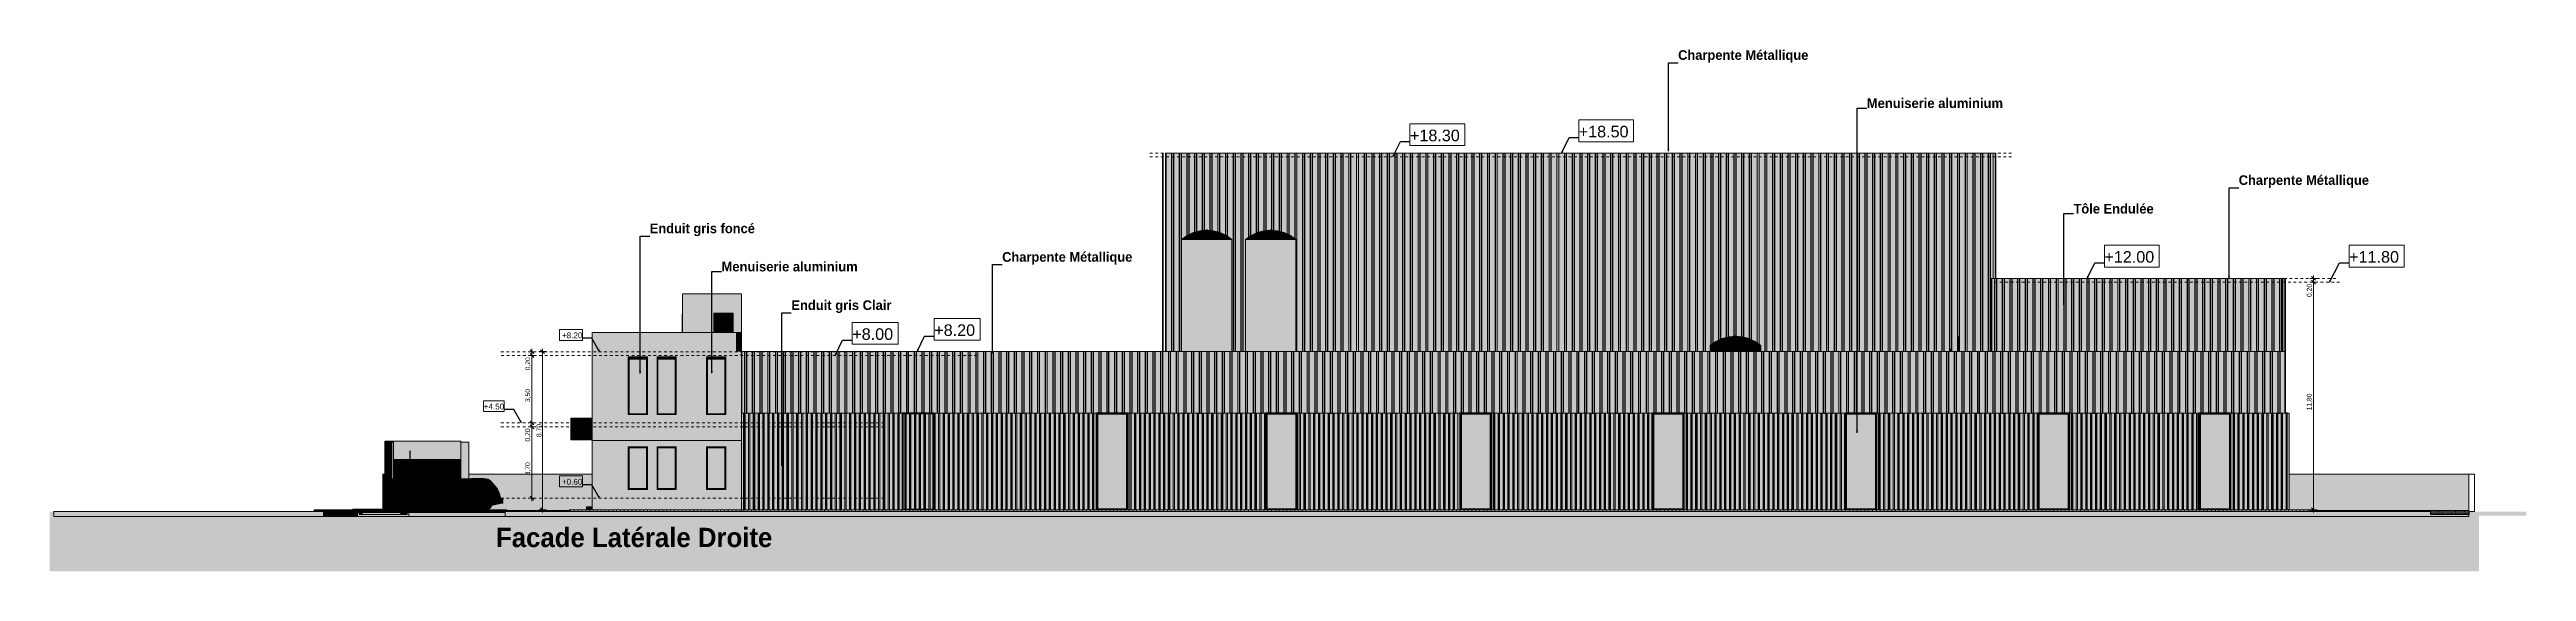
# Model space of a CAD drawing. Header units: millimetres. Extents: x 365175 to 2667127, y -330297 to -162108.
# Drawn here: x 1966595 to 2095183, y -330297 to -303226 of the extents above; entities that cross this region are included whole.
import ezdxf

# ---------------------------------------------------------------- set-up
doc = ezdxf.new("R2010")
doc.units = ezdxf.units.MM
doc.header["$MEASUREMENT"] = 0
doc.linetypes.add('Dashed', pattern=[282.222223, 141.111112, -141.111112])
doc.linetypes.add('Wipeout_Contour', pattern=[1000, 0, -1000])
for name, color, linetype in [('ASSIETTE', 7, 'Continuous'), ('Cars', 7, 'Continuous'), ('Cotations - 1_100', 7, 'Continuous'), ('Cotations - Altitudes & Niveaux', 7, 'Continuous'), ('Fenêtres ARCHICAD', 7, 'Continuous'), ('Portes ARCHICAD', 7, 'Continuous'), ('Sols_ Dalles', 7, 'Continuous'), ('Structure - Dalles', 7, 'Continuous'), ('Structure - Murs extérieurs', 7, 'Continuous'), ('TopoAlt', 7, 'Continuous')]:
    doc.layers.add(name, color=color, linetype=linetype)
doc.styles.add('STYLE_GENERE_4', font='')
doc.styles.add('STYLE_GENERE_5', font='')
doc.styles.add('STYLE_GENERE_7', font='')
doc.styles.get('STYLE_GENERE_4').set_extended_font_data('Arial')
doc.styles.get('STYLE_GENERE_5').set_extended_font_data('Agency FB', bold=True)
doc.styles.get('STYLE_GENERE_7').set_extended_font_data('Arial Unicode MS')
doc.linetypes.add('Herbe 4', pattern='A,0,[1,P2 Fondation et  Coupe et faÃ§ades1.Shx,S=31.746032,R=0,X=0,Y=0.476657],-4000,0', length=4000)
doc.dimstyles.new('STYLE_GENERE__5', dxfattribs={"dimtxt": 250, "dimasz": 190, "dimexe": 0.18, "dimexo": 0.0625, "dimgap": 0, "dimtad": 1, "dimlfac": 0.001, "dimzin": 0, "dimdsep": 46, "dimtxsty": 'STYLE_GENERE_4', "dimblk": 'ARROWHEAD_6', "dimblk1": 'ARROWHEAD_6', "dimblk2": 'ARROWHEAD_6', "dimcen": 0.09, "dimse1": 1, "dimse2": 1, "dimclrd": 5, "dimclre": 5, "dimclrt": 5, "dimazin": 0, "dimtfac": 1, "dimtdec": 4, "dimtmove": 0, "dimatfit": 3, "dimfxl": 0, "dimtolj": 1, "dimtzin": 0, "dimarcsym": 0})
doc.dimstyles.new('STYLE_GENERE__6', dxfattribs={"dimtxt": 0.18, "dimasz": 114, "dimexe": 0.18, "dimexo": 0.0625, "dimgap": 0, "dimtad": 0, "dimtih": 1, "dimtoh": 1, "dimdec": 4, "dimzin": 0, "dimdsep": 46, "dimcen": 0.09, "dimadec": 0, "dimazin": 0, "dimtfac": 1, "dimtdec": 4, "dimtmove": 0, "dimatfit": 3, "dimldrblk": 'ARROWHEAD_16', "dimfxl": 0, "dimtolj": 1, "dimtzin": 0, "dimarcsym": 0})
pattern_1 = [(45, (2255931.67, -327094.36), (-88.38835, 88.38835), []), (45, (2255913.99, -327076.68), (-88.38835, 88.38835), []), (45, (2255896.31, -327059), (-88.38835, 88.38835), [])]
pattern_2 = [(0, (2255931.67, -327094.36), (0, 86.60254), [0, -50]), (0, (2255956.67, -327051.06), (0, 86.60254), [0, -50])]

msp = doc.modelspace()

# ---------------------------------------------------------------- texts
at = {"layer": 'Cotations - Altitudes & Niveaux', "color": 14, "linetype": 'Continuous', "lineweight": 5, "true_color": 0x990000, "attachment_point": 7, "style": 'STYLE_GENERE_5'}
for s, insert, char_height in [('\\A1;{\\pql;\\fAgency FB|b1|i0|c0|p34;Charpente Métallique}', (2051140.198, -303909.39), 500), ('\\A1;{\\pql;\\fAgency FB|b1|i0|c0|p34;M\\fAgency FB|b1|i0|c0|p34;enuiserie aluminium}', (2060938.991, -306264.442), 503.40135), ('\\A1;{\\pql;\\fAgency FB|b1|i0|c0|p34;Charpente Métallique}', (2080245.151, -310397.909), 500), ('\\A1;{\\pql;\\fAgency FB|b1|i0|c0|p34;Enduit gris foncé}', (1997753.935, -312905.862), 500), ('\\A1;{\\pql;\\fAgency FB|b1|i0|c0|p34;Tôle Endulée}', (2071667.782, -311737.806), 500), ('\\A1;{\\pql;\\fAgency FB|b1|i0|c0|p34;Charpente Métallique}', (2016047.625, -314382.963), 500), ('\\A1;{\\pql;\\fAgency FB|b1|i0|c0|p34;M\\fAgency FB|b1|i0|c0|p34;enuiserie aluminium}', (2001481.505, -314740.588), 503.40135), ('\\A1;{\\pql;\\fAgency FB|b1|i0|c0|p34;Enduit gris Clair}', (2005104.421, -316890.67), 503.40135)]:
    msp.add_mtext(s, dxfattribs=dict(at, insert=insert, char_height=char_height))
at = {"layer": 'Cotations - Altitudes & Niveaux', "color": 7, "linetype": 'Continuous', "lineweight": 5, "style": 'STYLE_GENERE_7'}
for s, insert, char_height, attachment_point in [('\\A1;{\\pql;\\fArial Unicode MS|b0|i0|c0|p34;+18.\\fArial Unicode MS|b0|i0|c0|p34;5\\fArial Unicode MS|b0|i0|c0|p34;0 }', (2045981.726, -307788.405), 600, 7), ('\\A1;{\\pql;\\fArial Unicode MS|b0|i0|c0|p34;+18.\\fArial Unicode MS|b0|i0|c0|p34;3\\fArial Unicode MS|b0|i0|c0|p34;0 }', (2037221.068, -307988.405), 600, 7), ('\\A1;{\\pql;\\fArial Unicode MS|b0|i0|c0|p34;+12.\\fArial Unicode MS|b0|i0|c0|p34;0\\fArial Unicode MS|b0|i0|c0|p34;0 }', (2073272.275, -314288.397), 600, 7), ('\\A1;{\\pql;\\fArial Unicode MS|b0|i0|c0|p34;+1\\fArial Unicode MS|b0|i0|c0|p34;1\\fArial Unicode MS|b0|i0|c0|p34;.\\fArial Unicode MS|b0|i0|c0|p34;8\\fArial Unicode MS|b0|i0|c0|p34;0 }', (2085979.168, -314288.405), 600, 7), ('\\A1;{\\pql;\\fArial Unicode MS|b0|i0|c0|p34;+\\fArial Unicode MS|b0|i0|c0|p34;8.20\\fArial Unicode MS|b0|i0|c0|p34; }', (2012526.004, -318088.405), 600, 7), ('\\A1;{\\pqr;\\fArial Unicode MS|b0|i0|c0|p34;+\\fArial Unicode MS|b0|i0|c0|p34;8.20\\fArial Unicode MS|b0|i0|c0|p34; }', (1994256.32, -318202.943), 300, 9), ('\\A1;{\\pql;\\fArial Unicode MS|b0|i0|c0|p34;+8.\\fArial Unicode MS|b0|i0|c0|p34;0\\fArial Unicode MS|b0|i0|c0|p34;0 }', (2008269.207, -318293.404), 600, 7), ('\\A1;{\\pqr;\\fArial Unicode MS|b0|i0|c0|p34;+\\fArial Unicode MS|b0|i0|c0|p34;4.50}', (1990198.16, -321897.943), 300, 9), ('\\A1;{\\pqr;\\fArial Unicode MS|b0|i0|c0|p34;+\\fArial Unicode MS|b0|i0|c0|p34;0.60\\fArial Unicode MS|b0|i0|c0|p34; }', (1994256.32, -325797.94), 300, 9)]:
    msp.add_mtext(s, dxfattribs=dict(at, insert=insert, char_height=char_height, attachment_point=attachment_point))

# ---------------------------------------------------------------- blocks, each defined once
blk = doc.blocks.new('Élément de coupe_775_2', base_point=(2255932, -327094))
at = {"linetype": 'Continuous', "lineweight": 0, "true_color": 0x000000}
blk.add_hatch(color=18, dxfattribs=at).paths.add_polyline_path([(1984007, -324494), (1984368, -324494), (1984368, -323594), (1984450, -323594), (1984450, -323547), (1984007, -323547)])
at = {"color": 7, "linetype": 'Continuous', "lineweight": 5}
for p, q in [((1984007, -324494), (1984007, -323547)), ((1984007, -323547), (1984450, -323547)), ((1984007, -324494), (1984349, -324494))]:
    blk.add_line(p, q, dxfattribs=at)
blk = doc.blocks.new('Élément de coupe_776_2', base_point=(2255932, -327094))
at = {"linetype": 'Continuous', "lineweight": 0, "true_color": 0x000000}
for points in [[(2039701, -322094), (2039701, -327094), (2039814, -327094), (2039814, -322094)], [(2039701, -327094), (2039814, -327094), (2039814, -322094), (2039701, -322094), (2039701, -322229), (2039723, -322229), (2039701, -322266)], [(2049786, -322094), (2049786, -327094), (2049814, -327094), (2049814, -322094)], [(2049786, -322094), (2049786, -327094), (2049814, -327094), (2049814, -322094)], [(2059786, -322094), (2059786, -327094), (2059814, -327094), (2059814, -322094)], [(2059786, -322094), (2059786, -327094), (2059814, -327094), (2059814, -322094)], [(2069786, -322094), (2069786, -327094), (2069814, -327094), (2069814, -322094)], [(2069786, -322094), (2069786, -327094), (2069814, -327094), (2069814, -322094)], [(2078161, -322094), (2078161, -327094), (2078189, -327094), (2078189, -322094)], [(2078161, -322094), (2078161, -327094), (2078189, -327094), (2078189, -322094)]]:
    blk.add_hatch(color=18, dxfattribs=at).paths.add_polyline_path(points)
blk = doc.blocks.new('Élément de coupe_777_2', base_point=(2255932, -327094))
at = {"linetype": 'Continuous', "lineweight": 0, "true_color": 0x000000}
blk.add_hatch(color=18, dxfattribs=at).paths.add_polyline_path([(2002501, -323502), (2002501, -327094), (2002516, -327094), (2002516, -323502)])
blk.add_hatch(color=18, dxfattribs=at).paths.add_polyline_path([(2002501, -323502), (2002501, -327094), (2002516, -327094), (2002516, -323502)])
blk = doc.blocks.new('Élément de coupe_778_2', base_point=(2255932, -327094))
at = {"linetype": 'Continuous', "lineweight": 0, "true_color": 0x000000}
h = blk.add_hatch(color=18, dxfattribs=at)
h.paths.add_polyline_path([(1994766, -327094), (2002501, -327094), (2002501, -323502), (1994766, -323502)])
h.paths.add_polyline_path([(1996631, -323841), (1997631, -323841), (1997631, -326041), (1996631, -326041)], flags=0)
h.paths.add_polyline_path([(1998133, -323841), (1999133, -323841), (1999133, -326041), (1998133, -326041)], flags=0)
h.paths.add_polyline_path([(2001704, -326041), (2000704, -326041), (2000704, -323841), (2001704, -323841)], flags=0)
blk.add_hatch(color=18, dxfattribs=at).paths.add_polyline_path([(2002501, -323502), (2002394, -323502), (2002394, -327094), (2002501, -327094)])
at = {"color": 7, "linetype": 'Continuous', "lineweight": 5}
for q in [(2002501, -323502), (1994766, -327094)]:
    blk.add_line((1994766, -323502), q, dxfattribs=at)
blk = doc.blocks.new('Élément de coupe_779_2', base_point=(2255932, -327094))
at = {"layer": 'Fenêtres ARCHICAD', "linetype": 'Continuous', "lineweight": 0, "true_color": 0x000000}
for points in [[(2000704, -323841), (2000704, -323891), (2000754, -323891), (2001654, -323891), (2001704, -323891), (2001704, -323841)], [(2000704, -323841), (2000704, -323891), (2000754, -323891), (2001654, -323891), (2001704, -323891), (2001704, -323841)], [(2000754, -325991), (2000754, -323891), (2000704, -323891), (2000704, -325991)], [(2000754, -323891), (2000704, -323891), (2000704, -324121), (2000754, -324121)], [(2000754, -325991), (2001654, -325991), (2001654, -323891), (2000754, -323891)], [(2000754, -324140), (2001533, -324140), (2001533, -325991), (2001654, -325991), (2001654, -323891), (2000754, -323891)], [(2001654, -323891), (2001654, -325991), (2001704, -325991), (2001704, -323891)], [(2001654, -323891), (2001654, -325991), (2001704, -325991), (2001704, -323891)], [(2000704, -325991), (2000704, -326041), (2001704, -326041), (2001704, -325991), (2001654, -325991), (2000754, -325991)], [(2001704, -325991), (2001543, -325991), (2001543, -326041), (2001704, -326041)]]:
    blk.add_hatch(color=18, dxfattribs=at).paths.add_polyline_path(points)
at = {"layer": 'Fenêtres ARCHICAD', "color": 7, "linetype": 'Continuous', "lineweight": 5}
for p, q in [((2000704, -323841), (2001704, -323841)), ((2000704, -326041), (2000704, -323841)), ((2000754, -323891), (2000754, -325991)), ((2001654, -323891), (2000754, -323891)), ((2001654, -325991), (2001654, -323891)), ((2001704, -323841), (2001704, -326041)), ((2001704, -326041), (2000704, -326041)), ((2000754, -325991), (2001654, -325991))]:
    blk.add_line(p, q, dxfattribs=at)
blk = doc.blocks.new('Élément de coupe_780_2', base_point=(2255932, -327094))
at = {"layer": 'Fenêtres ARCHICAD', "linetype": 'Continuous', "lineweight": 0, "true_color": 0x000000}
for points in [[(1998183, -323891), (1999083, -323891), (1999133, -323891), (1999133, -323841), (1998133, -323841), (1998133, -323891)], [(1998183, -323891), (1999083, -323891), (1999133, -323891), (1999133, -323841), (1998133, -323841), (1998133, -323891)], [(1998183, -325991), (1998183, -323891), (1998133, -323891), (1998133, -325991)], [(1998183, -323891), (1998133, -323891), (1998133, -324121), (1998183, -324121)], [(1999083, -325991), (1999083, -323891), (1998183, -323891), (1998183, -325991)], [(1999083, -323891), (1998183, -323891), (1998183, -324140), (1998961, -324140), (1998961, -325991), (1999083, -325991)], [(1999083, -323891), (1999083, -325991), (1999133, -325991), (1999133, -323891)], [(1999083, -323891), (1999083, -325991), (1999133, -325991), (1999133, -323891)], [(1999083, -325991), (1998183, -325991), (1998133, -325991), (1998133, -326041), (1999133, -326041), (1999133, -325991)], [(1999133, -325991), (1998972, -325991), (1998972, -326041), (1999133, -326041)]]:
    blk.add_hatch(color=18, dxfattribs=at).paths.add_polyline_path(points)
at = {"layer": 'Fenêtres ARCHICAD', "color": 7, "linetype": 'Continuous', "lineweight": 5}
for p, q in [((1998133, -323841), (1999133, -323841)), ((1998133, -326041), (1998133, -323841)), ((1998183, -323891), (1998183, -325991)), ((1999083, -323891), (1998183, -323891)), ((1999083, -325991), (1999083, -323891)), ((1999133, -323841), (1999133, -326041)), ((1999133, -326041), (1998133, -326041)), ((1998183, -325991), (1999083, -325991))]:
    blk.add_line(p, q, dxfattribs=at)
blk = doc.blocks.new('Élément de coupe_781_2', base_point=(2255932, -327094))
at = {"layer": 'Fenêtres ARCHICAD', "linetype": 'Continuous', "lineweight": 0, "true_color": 0x000000}
for points in [[(1996631, -323891), (1996681, -323891), (1997581, -323891), (1997631, -323891), (1997631, -323841), (1996631, -323841)], [(1996631, -323891), (1996681, -323891), (1997581, -323891), (1997631, -323891), (1997631, -323841), (1996631, -323841)], [(1996681, -325991), (1996681, -323891), (1996631, -323891), (1996631, -325991)], [(1996681, -323891), (1996631, -323891), (1996631, -324121), (1996681, -324121)], [(1996681, -323891), (1996681, -325991), (1997581, -325991), (1997581, -323891)], [(1997581, -323891), (1996681, -323891), (1996681, -324140), (1997459, -324140), (1997459, -325991), (1997581, -325991)], [(1997581, -323891), (1997581, -325991), (1997631, -325991), (1997631, -323891)], [(1997581, -323891), (1997581, -325991), (1997631, -325991), (1997631, -323891)], [(1996631, -326041), (1997631, -326041), (1997631, -325991), (1997581, -325991), (1996681, -325991), (1996631, -325991)], [(1997631, -325991), (1997470, -325991), (1997470, -326041), (1997631, -326041)]]:
    blk.add_hatch(color=18, dxfattribs=at).paths.add_polyline_path(points)
at = {"layer": 'Fenêtres ARCHICAD', "color": 7, "linetype": 'Continuous', "lineweight": 5}
for p, q in [((1996631, -323841), (1997631, -323841)), ((1996631, -326041), (1996631, -323841)), ((1996681, -323891), (1996681, -325991)), ((1997581, -323891), (1996681, -323891)), ((1997581, -325991), (1997581, -323891)), ((1997631, -323841), (1997631, -326041)), ((1997631, -326041), (1996631, -326041)), ((1996681, -325991), (1997581, -325991))]:
    blk.add_line(p, q, dxfattribs=at)
blk = doc.blocks.new('Élément de coupe_782_2', base_point=(2255932, -327094))
at = {"linetype": 'Continuous', "lineweight": 0, "true_color": 0x000000}
for points in [[(1984447, -324494), (1984450, -324494), (1984450, -323594), (1984447, -323594)], [(1984447, -324494), (1984450, -324494), (1984450, -323594), (1984447, -323594)], [(1984447, -324494), (1984447, -325994), (1984532, -325994), (1984532, -324494)], [(1984447, -324494), (1984447, -325994), (1984532, -325994), (1984532, -324494)], [(1984532, -324494), (1984532, -325994), (1984642, -325994), (1984642, -324494)], [(1984532, -324494), (1984532, -325994), (1984642, -325994), (1984642, -324494)], [(1984642, -325994), (1984677, -325994), (1984677, -325944), (1984677, -324544), (1984677, -324494), (1984642, -324494)], [(1984642, -325994), (1984677, -325994), (1984677, -325944), (1984677, -324544), (1984677, -324494), (1984642, -324494)], [(1984447, -325994), (1984447, -326194), (1984462, -326194), (1984462, -325994)]]:
    blk.add_hatch(color=18, dxfattribs=at).paths.add_polyline_path(points)
at = {"color": 7, "linetype": 'Continuous', "lineweight": 5}
for p, q in [((1984447, -324494), (1984447, -323594)), ((1984447, -323594), (1984450, -323594)), ((1984447, -326194), (1984447, -325994))]:
    blk.add_line(p, q, dxfattribs=at)
blk = doc.blocks.new('Élément de coupe_783_2', base_point=(2255932, -327094))
at = {"linetype": 'Continuous', "lineweight": 0, "true_color": 0x000000}
for points in [[(1984462, -325994), (1984462, -326194), (1984678, -326194), (1984678, -325994)], [(1986615, -325994), (1986602, -325994), (1986602, -326004), (1986615, -325996)], [(1986602, -326938), (1986602, -327094), (1986615, -327094), (1986615, -326938)]]:
    blk.add_hatch(color=18, dxfattribs=at).paths.add_polyline_path(points)
h = blk.add_hatch(color=18, dxfattribs=at)
h.paths.add_polyline_path([(1985261, -325994), (1985261, -326099), (1985273, -326099), (1985273, -326279), (1985261, -326279), (1985261, -326616), (1985277, -326616), (1985279, -326616), (1985281, -326616), (1985283, -326615), (1985285, -326614), (1985286, -326613), (1985288, -326612), (1985289, -326611), (1985290, -326609), (1985291, -326607), (1985291, -326605), (1985292, -326604), (1985292, -326601), (1985292, -326574), (1985289, -326574), (1985289, -326478), (1985313, -326478), (1985313, -326574), (1985311, -326574), (1985311, -326602), (1985311, -326606), (1985310, -326610), (1985309, -326615), (1985307, -326619), (1985304, -326622), (1985301, -326626), (1985298, -326628), (1985294, -326631), (1985290, -326633), (1985286, -326634), (1985282, -326635), (1985278, -326635), (1985261, -326635), (1985261, -327094), (1986615, -327094), (1986615, -326938), (1986522, -326938), (1986522, -326938), (1986462, -327010), (1986385, -327062), (1986296, -327090), (1986203, -327092), (1986113, -327068), (1986034, -327019), (1985971, -326950), (1985963, -326932), (1985887, -326931), (1985764, -326941), (1985763, -326943), (1985732, -326957), (1985648, -326953), (1985576, -326937), (1985552, -326932), (1985545, -326931), (1985505, -326931), (1985519, -326929), (1985503, -326930), (1985495, -326770), (1985444, -326726), (1985444, -326726), (1985447, -326631), (1985445, -326597), (1985516, -326577), (1985533, -326572), (1985620, -326306), (1985660, -326239), (1985874, -326164), (1986148, -326070), (1986518, -326018), (1986598, -326006), (1986615, -325996), (1986615, -325994), (1985325, -325994), (1985325, -326014), (1985327, -326014), (1985327, -326115), (1985330, -326115), (1985330, -326306), (1985325, -326306), (1985325, -326308), (1985306, -326308), (1985306, -326324), (1985297, -326324), (1985297, -326097), (1985300, -326097), (1985300, -326014), (1985301, -326014), (1985301, -325994)])
h.paths.add_polyline_path([(1985429, -326738), (1985429, -326725), (1985434, -326630), (1985435, -326618), (1985440, -326622), (1985444, -326620), (1985444, -326630), (1985441, -326731), (1985441, -326739), (1985435, -326741)], flags=0)
blk = doc.blocks.new('Élément de coupe_784_2', base_point=(2255932, -327094))
at = {"layer": 'Portes ARCHICAD', "linetype": 'Continuous', "lineweight": 0, "true_color": 0x000000}
for points in [[(1986615, -324494), (1986655, -324534), (1987515, -324534), (1987555, -324494)], [(1986615, -324494), (1986655, -324534), (1987515, -324534), (1987555, -324494)], [(1986615, -325996), (1986655, -325972), (1986655, -324534), (1986615, -324494)], [(1986615, -324998), (1986655, -324998), (1986655, -324534), (1986615, -324494)], [(1986655, -325972), (1986813, -325879), (1987292, -325618), (1987493, -325564), (1987515, -325560), (1987515, -324534), (1986655, -324534)], [(1986655, -325302), (1987108, -325302), (1987108, -325718), (1987292, -325618), (1987493, -325564), (1987515, -325560), (1987515, -324534), (1986655, -324534)], [(1987555, -324494), (1987515, -324534), (1987515, -325560), (1987555, -325554)], [(1987555, -324494), (1987515, -324534), (1987515, -325560), (1987555, -325554)], [(1986615, -326938), (1986615, -327094), (1986655, -327094), (1986655, -327019), (1986653, -327020), (1986653, -327020), (1986654, -326939)], [(1986672, -327008), (1986655, -327019), (1986655, -327094), (1987515, -327094), (1987515, -326913), (1986708, -326939), (1986700, -326939)], [(1987108, -327094), (1987515, -327094), (1987515, -326913), (1987108, -326926)], [(1987515, -326913), (1987515, -327094), (1987555, -327094), (1987555, -326912)], [(1987515, -326913), (1987515, -327094), (1987555, -327094), (1987555, -326912)]]:
    blk.add_hatch(color=18, dxfattribs=at).paths.add_polyline_path(points)
at = {"layer": 'Portes ARCHICAD', "color": 7, "linetype": 'Continuous', "lineweight": 5}
for p, q in [((1986615, -324494), (1986615, -325996)), ((1986655, -325972), (1986655, -324534)), ((1987515, -324534), (1986655, -325814)), ((1986655, -324534), (1987515, -324534)), ((1987515, -324534), (1987515, -325560)), ((1986732, -325928), (1986655, -325814)), ((1986615, -326938), (1986615, -327094)), ((1986655, -327094), (1986655, -327019)), ((1987515, -327094), (1987396, -326917)), ((1987515, -326913), (1987515, -327094))]:
    blk.add_line(p, q, dxfattribs=at)
blk = doc.blocks.new('Élément de coupe_785_2', base_point=(2255932, -327094))
at = {"layer": 'Fenêtres ARCHICAD', "linetype": 'Continuous', "lineweight": 0, "true_color": 0x000000}
for points in [[(1984689, -324494), (1984677, -324494), (1984677, -324544), (1984689, -324544)], [(1984689, -324494), (1984677, -324494), (1984677, -324544), (1984689, -324544)], [(1984689, -324544), (1984677, -324544), (1984677, -325944), (1984678, -325944), (1984678, -325494), (1984678, -325494), (1984689, -325494)], [(1984689, -324544), (1984677, -324544), (1984677, -325288), (1984689, -325302)], [(1984677, -325944), (1984677, -325994), (1984678, -325994), (1984678, -325944)]]:
    blk.add_hatch(color=18, dxfattribs=at).paths.add_polyline_path(points)
at = {"layer": 'Fenêtres ARCHICAD', "color": 7, "linetype": 'Continuous', "lineweight": 5}
for p, q in [((1984447, -325994), (1984447, -324494)), ((1984447, -324494), (1984450, -324494)), ((1984677, -324544), (1984677, -324494)), ((1984677, -325944), (1984677, -324544)), ((1984677, -324544), (1984689, -324544)), ((1984462, -325994), (1984447, -325994)), ((1984678, -325944), (1984677, -325944)), ((1984677, -325994), (1984677, -325944))]:
    blk.add_line(p, q, dxfattribs=at)
blk = doc.blocks.new('Élément de coupe_786_2', base_point=(2255932, -327094))
at = {"layer": 'TopoAlt', "linetype": 'Continuous', "lineweight": 0, "true_color": 0x000000}
for points in [[(1983904, -325244), (1983904, -326494), (1983904, -326494), (1983904, -325244)], [(1983904, -325244), (1983904, -326494), (1983904, -326494), (1983904, -325244)], [(1983904, -325244), (1983904, -326494), (1983984, -326494), (1983984, -326194), (1984007, -326194), (1984007, -325244)], [(2082872, -325244), (2082872, -327094), (2083936, -327094), (2083936, -327144), (2092194, -327144), (2092194, -325244)], [(2091104, -327144), (2092194, -327144), (2092194, -325244)], [(1983904, -326494), (1983922, -326494), (1983922, -325821), (1983904, -325822)], [(1983928, -325740), (1983928, -326494), (1983984, -326494), (1983984, -326194), (1983989, -326194), (1983989, -325702), (1983949, -325703)], [(1983995, -326194), (1984007, -326194), (1984007, -325579), (1983995, -325601)], [(1988821, -326886), (1988368, -326892), (1988368, -327094), (1989187, -327094), (1989097, -327070), (1989017, -327021), (1988955, -326952), (1988920, -326880)], [(1989187, -327094), (1989197, -327094), (1989196, -327094)]]:
    blk.add_hatch(color=18, dxfattribs=at).paths.add_polyline_path(points)
h = blk.add_hatch(color=18, dxfattribs=at)
h.paths.add_polyline_path([(1988368, -325480), (1988502, -325474), (1988995, -325472), (1988996, -325472), (1989005, -325472), (1989157, -325478), (1989252, -325497), (1989348, -325514), (1989463, -325583), (1989488, -325596), (1989615, -325737), (1989816, -325972), (1989844, -326022), (1989886, -326094), (1989932, -326195), (1989976, -326322), (1990012, -326478), (1990125, -326525), (1990122, -326548), (1990122, -326634), (1990122, -326646), (1990120, -326649), (1990118, -326649), (1990123, -326736), (1990111, -326753), (1990110, -326739), (1990101, -326753), (1990100, -326728), (1990094, -326724), (1990003, -326759), (1990068, -326755), (1990072, -326755), (1990078, -326755), (1990093, -326756), (1989604, -326853), (1989552, -326854), (1989552, -326855), (1989515, -326940), (1989456, -327012), (1989379, -327064), (1989290, -327092), (1989197, -327094), (1990344, -327094), (1990344, -327144), (1993566, -327144), (1993566, -327094), (1994466, -327094), (1994466, -326944), (1994766, -326944), (1994766, -325244), (1988368, -325244)])
h.paths.add_polyline_path([(1990126, -326639), (1990128, -326538), (1990128, -326528), (1990129, -326530), (1990131, -326527), (1990132, -326538), (1990132, -326634), (1990132, -326646), (1990129, -326649), (1990127, -326647)], flags=0)
at = {"layer": 'TopoAlt', "color": 190, "linetype": 'Continuous', "lineweight": 5, "true_color": 0x8002ff}
for p, q in [((1983904, -325244), (1983904, -326494)), ((1984007, -325244), (1983904, -325244)), ((1994766, -325244), (1988368, -325244)), ((2092194, -325244), (2082872, -325244)), ((1983904, -326494), (1983907, -326494))]:
    blk.add_line(p, q, dxfattribs=at)
blk = doc.blocks.new('Élément de coupe_787_2', base_point=(2255932, -327094))
at = {"layer": 'TopoAlt', "color": 211, "linetype": 'Continuous', "lineweight": 5, "true_color": 0xfe55ff}
for p, q in [((2092194, -325244), (2092194, -327144)), ((2092494, -325244), (2092194, -325244)), ((2092494, -325244), (2092494, -327194)), ((2092494, -327194), (2092195, -327194))]:
    blk.add_line(p, q, dxfattribs=at)
blk = doc.blocks.new('Élément de coupe_788_2', base_point=(2255932, -327094))
at = {"layer": 'TopoAlt', "linetype": 'Continuous', "lineweight": 0, "true_color": 0x000000}
blk.add_hatch(color=18, dxfattribs=at).paths.add_polyline_path([(1984844, -327094), (1984848, -327094), (1984848, -326494), (1984844, -326494)])
blk.add_hatch(color=18, dxfattribs=at).paths.add_polyline_path([(1984844, -327094), (1984848, -327094), (1984848, -326494), (1984844, -326494)])
at = {"layer": 'TopoAlt', "linetype": 'Continuous', "lineweight": 5}
h = blk.add_hatch(dxfattribs=at)
h.set_pattern_fill('Béton_0002', color=1, style=0, pattern_type=2)
h.set_pattern_definition([(45, (2255931.67, -327094.36), (-45.961939, 45.961939), []), (135, (2255931.67, -327094.36), (45.961939, 45.961939), [])])
h.paths.add_polyline_path([(1984848, -326494), (1984848, -327094), (1985148, -327094), (1985148, -326494)])
at = {"layer": 'TopoAlt', "color": 190, "linetype": 'Continuous', "lineweight": 5, "true_color": 0x8002ff}
blk.add_line((1984844, -326494), (1984848, -326494), dxfattribs=at)
at = {"layer": 'TopoAlt', "color": 211, "linetype": 'Continuous', "lineweight": 5, "true_color": 0xfe55ff}
for p, q in [((1984848, -326494), (1984848, -327094)), ((1985148, -326494), (1984848, -326494)), ((1985148, -326494), (1985148, -327094))]:
    blk.add_line(p, q, dxfattribs=at)
blk = doc.blocks.new('Élément de coupe_789_2', base_point=(2255932, -327094))
at = {"layer": 'Fenêtres ARCHICAD', "linetype": 'Continuous', "lineweight": 0, "true_color": 0x000000}
blk.add_hatch(color=18, dxfattribs=at).paths.add_polyline_path([(2082674, -322094), (2082785, -322094), (2082785, -322069), (2082674, -322069)])
at = {"layer": 'Fenêtres ARCHICAD', "color": 7, "linetype": 'Continuous', "lineweight": 5}
for q in [(2082674, -322069), (2082785, -322094)]:
    blk.add_line((2082785, -322069), q, dxfattribs=at)
blk = doc.blocks.new('Élément de coupe_790_2', base_point=(2255932, -327094))
at = {"linetype": 'Continuous', "lineweight": 0, "true_color": 0x000000}
for points in [[(2082862, -322094), (2082761, -322094), (2082761, -327094), (2082862, -327094)], [(2082838, -322136), (2082838, -327094), (2082862, -327094), (2082862, -322094)], [(2082862, -327094), (2082872, -327094), (2082872, -322094), (2082862, -322094)]]:
    blk.add_hatch(color=18, dxfattribs=at).paths.add_polyline_path(points)
at = {"color": 7, "linetype": 'Continuous', "lineweight": 5}
for p, q in [((2082862, -322094), (2082761, -322094)), ((2082862, -327094), (2082862, -322094)), ((2082872, -322094), (2082862, -322094)), ((2082872, -322094), (2082872, -327094))]:
    blk.add_line(p, q, dxfattribs=at)
blk = doc.blocks.new('Élément de coupe_791_2', base_point=(2255932, -327094))
at = {"layer": 'Fenêtres ARCHICAD', "linetype": 'Continuous', "lineweight": 0, "true_color": 0x000000}
for points in [[(2078189, -327094), (2078214, -327094), (2078239, -327069), (2078239, -322119), (2078189, -322069)], [(2078189, -322069), (2078239, -322119), (2079789, -322119), (2079839, -322069)], [(2079789, -322119), (2078239, -322119), (2078239, -322144), (2078264, -322144), (2079764, -322144), (2079789, -322144)], [(2079789, -322119), (2078239, -322119), (2078239, -322144), (2078264, -322144), (2079764, -322144), (2079789, -322144)], [(2078264, -322144), (2078239, -322144), (2078239, -327044), (2078264, -327044)], [(2078239, -322144), (2078239, -322705), (2078264, -322705), (2078264, -322144)], [(2078264, -322144), (2078264, -327044), (2079764, -327044), (2079764, -322144)], [(2078264, -322144), (2078264, -322724), (2079443, -322724), (2079443, -327044), (2079764, -327044), (2079764, -322144)], [(2079764, -327044), (2079789, -327044), (2079789, -322144), (2079764, -322144)], [(2079764, -327044), (2079789, -327044), (2079789, -322144), (2079764, -322144)], [(2079789, -327069), (2079814, -327094), (2079839, -327094), (2079839, -322069), (2079789, -322119)], [(2078214, -327094), (2079814, -327094), (2079789, -327069), (2078239, -327069)], [(2078239, -327044), (2078239, -327069), (2079789, -327069), (2079789, -327044), (2079764, -327044), (2078264, -327044)], [(2079789, -327044), (2079453, -327044), (2079453, -327069), (2079789, -327069)]]:
    blk.add_hatch(color=18, dxfattribs=at).paths.add_polyline_path(points)
at = {"layer": 'Fenêtres ARCHICAD', "color": 7, "linetype": 'Continuous', "lineweight": 5}
for p, q in [((2078189, -322069), (2078189, -327094)), ((2079839, -322069), (2078189, -322069)), ((2078239, -327069), (2078239, -322119)), ((2078239, -322119), (2079789, -322119)), ((2078264, -327044), (2078264, -322144)), ((2078264, -322144), (2079764, -322144)), ((2079764, -322144), (2079764, -327044)), ((2079789, -322119), (2079789, -327069)), ((2079839, -327094), (2079839, -322069)), ((2079789, -327069), (2078239, -327069)), ((2079764, -327044), (2078264, -327044))]:
    blk.add_line(p, q, dxfattribs=at)
blk = doc.blocks.new('Élément de coupe_792_2', base_point=(2255932, -327094))
at = {"layer": 'Fenêtres ARCHICAD', "linetype": 'Continuous', "lineweight": 0, "true_color": 0x000000}
for points in [[(2069814, -327094), (2069839, -327094), (2069864, -327069), (2069864, -322119), (2069814, -322069)], [(2069814, -322069), (2069864, -322119), (2071414, -322119), (2071464, -322069)], [(2071414, -322119), (2069864, -322119), (2069864, -322144), (2069889, -322144), (2071389, -322144), (2071414, -322144)], [(2071414, -322119), (2069864, -322119), (2069864, -322144), (2069889, -322144), (2071389, -322144), (2071414, -322144)], [(2069889, -322144), (2069864, -322144), (2069864, -327044), (2069889, -327044)], [(2069889, -322144), (2069864, -322144), (2069864, -322705), (2069889, -322705)], [(2069889, -327044), (2071389, -327044), (2071389, -322144), (2069889, -322144)], [(2071389, -322144), (2069889, -322144), (2069889, -322724), (2071068, -322724), (2071068, -327044), (2071389, -327044)], [(2071389, -327044), (2071414, -327044), (2071414, -322144), (2071389, -322144)], [(2071389, -327044), (2071414, -327044), (2071414, -322144), (2071389, -322144)], [(2071464, -322069), (2071414, -322119), (2071414, -327069), (2071439, -327094), (2071464, -327094)], [(2069864, -327069), (2069839, -327094), (2071439, -327094), (2071414, -327069)], [(2069864, -327044), (2069864, -327069), (2071414, -327069), (2071414, -327044), (2071389, -327044), (2069889, -327044)], [(2071414, -327044), (2071078, -327044), (2071078, -327069), (2071414, -327069)]]:
    blk.add_hatch(color=18, dxfattribs=at).paths.add_polyline_path(points)
at = {"layer": 'Fenêtres ARCHICAD', "color": 7, "linetype": 'Continuous', "lineweight": 5}
for p, q in [((2069814, -322069), (2069814, -327094)), ((2071464, -322069), (2069814, -322069)), ((2069864, -327069), (2069864, -322119)), ((2069864, -322119), (2071414, -322119)), ((2069889, -327044), (2069889, -322144)), ((2069889, -322144), (2071389, -322144)), ((2071389, -322144), (2071389, -327044)), ((2071414, -322119), (2071414, -327069)), ((2071464, -327094), (2071464, -322069)), ((2071414, -327069), (2069864, -327069)), ((2071389, -327044), (2069889, -327044))]:
    blk.add_line(p, q, dxfattribs=at)
blk = doc.blocks.new('Élément de coupe_793_2', base_point=(2255932, -327094))
at = {"layer": 'Fenêtres ARCHICAD', "linetype": 'Continuous', "lineweight": 0, "true_color": 0x000000}
for points in [[(2059814, -322069), (2059814, -327094), (2059839, -327094), (2059864, -327069), (2059864, -322119)], [(2059814, -322069), (2059864, -322119), (2061414, -322119), (2061464, -322069)], [(2059864, -322119), (2059864, -322144), (2059889, -322144), (2061389, -322144), (2061414, -322144), (2061414, -322119)], [(2059864, -322119), (2059864, -322144), (2059889, -322144), (2061389, -322144), (2061414, -322144), (2061414, -322119)], [(2059889, -322144), (2059864, -322144), (2059864, -327044), (2059889, -327044)], [(2059864, -322144), (2059864, -322705), (2059889, -322705), (2059889, -322144)], [(2059889, -322144), (2059889, -327044), (2061389, -327044), (2061389, -322144)], [(2059889, -322724), (2061068, -322724), (2061068, -327044), (2061389, -327044), (2061389, -322144), (2059889, -322144)], [(2061389, -327044), (2061414, -327044), (2061414, -322144), (2061389, -322144)], [(2061389, -327044), (2061414, -327044), (2061414, -322144), (2061389, -322144)], [(2061464, -322069), (2061414, -322119), (2061414, -327069), (2061439, -327094), (2061464, -327094)], [(2059839, -327094), (2061439, -327094), (2061414, -327069), (2059864, -327069)], [(2059864, -327044), (2059864, -327069), (2061414, -327069), (2061414, -327044), (2061389, -327044), (2059889, -327044)], [(2061414, -327044), (2061078, -327044), (2061078, -327069), (2061414, -327069)]]:
    blk.add_hatch(color=18, dxfattribs=at).paths.add_polyline_path(points)
at = {"layer": 'Fenêtres ARCHICAD', "color": 7, "linetype": 'Continuous', "lineweight": 5}
for p, q in [((2059814, -322069), (2059814, -327094)), ((2061464, -322069), (2059814, -322069)), ((2059864, -327069), (2059864, -322119)), ((2059864, -322119), (2061414, -322119)), ((2059889, -327044), (2059889, -322144)), ((2059889, -322144), (2061389, -322144)), ((2061389, -322144), (2061389, -327044)), ((2061414, -322119), (2061414, -327069)), ((2061464, -327094), (2061464, -322069)), ((2061414, -327069), (2059864, -327069)), ((2061389, -327044), (2059889, -327044))]:
    blk.add_line(p, q, dxfattribs=at)
blk = doc.blocks.new('Élément de coupe_794_2', base_point=(2255932, -327094))
at = {"layer": 'Fenêtres ARCHICAD', "linetype": 'Continuous', "lineweight": 0, "true_color": 0x000000}
for points in [[(2049814, -327094), (2049839, -327094), (2049864, -327069), (2049864, -322119), (2049814, -322069)], [(2049814, -322069), (2049864, -322119), (2051414, -322119), (2051464, -322069)], [(2049864, -322119), (2049864, -322144), (2049889, -322144), (2051389, -322144), (2051414, -322144), (2051414, -322119)], [(2049864, -322119), (2049864, -322144), (2049889, -322144), (2051389, -322144), (2051414, -322144), (2051414, -322119)], [(2049864, -322144), (2049864, -327044), (2049889, -327044), (2049889, -322144)], [(2049864, -322144), (2049864, -322705), (2049889, -322705), (2049889, -322144)], [(2049889, -322144), (2049889, -327044), (2051389, -327044), (2051389, -322144)], [(2051389, -322144), (2049889, -322144), (2049889, -322724), (2051068, -322724), (2051068, -327044), (2051389, -327044)], [(2051389, -327044), (2051414, -327044), (2051414, -322144), (2051389, -322144)], [(2051389, -327044), (2051414, -327044), (2051414, -322144), (2051389, -322144)], [(2051414, -327069), (2051439, -327094), (2051464, -327094), (2051464, -322069), (2051414, -322119)], [(2049864, -327069), (2049839, -327094), (2051439, -327094), (2051414, -327069)], [(2049864, -327069), (2051414, -327069), (2051414, -327044), (2051389, -327044), (2049889, -327044), (2049864, -327044)], [(2051414, -327044), (2051078, -327044), (2051078, -327069), (2051414, -327069)]]:
    blk.add_hatch(color=18, dxfattribs=at).paths.add_polyline_path(points)
at = {"layer": 'Fenêtres ARCHICAD', "color": 7, "linetype": 'Continuous', "lineweight": 5}
for p, q in [((2049814, -322069), (2049814, -327094)), ((2051464, -322069), (2049814, -322069)), ((2049864, -327069), (2049864, -322119)), ((2049864, -322119), (2051414, -322119)), ((2049889, -327044), (2049889, -322144)), ((2049889, -322144), (2051389, -322144)), ((2051389, -322144), (2051389, -327044)), ((2051414, -322119), (2051414, -327069)), ((2051464, -327094), (2051464, -322069)), ((2051414, -327069), (2049864, -327069)), ((2051389, -327044), (2049889, -327044))]:
    blk.add_line(p, q, dxfattribs=at)
blk = doc.blocks.new('Élément de coupe_795_2', base_point=(2255932, -327094))
at = {"layer": 'Fenêtres ARCHICAD', "linetype": 'Continuous', "lineweight": 0, "true_color": 0x000000}
for points in [[(2039814, -322069), (2039814, -327094), (2039839, -327094), (2039864, -327069), (2039864, -322119)], [(2039814, -322069), (2039864, -322119), (2041414, -322119), (2041464, -322069)], [(2041414, -322119), (2039864, -322119), (2039864, -322144), (2039889, -322144), (2041389, -322144), (2041414, -322144)], [(2041414, -322119), (2039864, -322119), (2039864, -322144), (2039889, -322144), (2041389, -322144), (2041414, -322144)], [(2039864, -322144), (2039864, -327044), (2039889, -327044), (2039889, -322144)], [(2039864, -322144), (2039864, -322705), (2039889, -322705), (2039889, -322144)], [(2039889, -327044), (2041389, -327044), (2041389, -322144), (2039889, -322144)], [(2041389, -322144), (2039889, -322144), (2039889, -322724), (2041068, -322724), (2041068, -327044), (2041389, -327044)], [(2041389, -327044), (2041414, -327044), (2041414, -322144), (2041389, -322144)], [(2041389, -327044), (2041414, -327044), (2041414, -322144), (2041389, -322144)], [(2041414, -327069), (2041439, -327094), (2041464, -327094), (2041464, -322069), (2041414, -322119)], [(2039839, -327094), (2041439, -327094), (2041414, -327069), (2039864, -327069)], [(2039864, -327044), (2039864, -327069), (2041414, -327069), (2041414, -327044), (2041389, -327044), (2039889, -327044)], [(2041414, -327044), (2041078, -327044), (2041078, -327069), (2041414, -327069)]]:
    blk.add_hatch(color=18, dxfattribs=at).paths.add_polyline_path(points)
at = {"layer": 'Fenêtres ARCHICAD', "color": 7, "linetype": 'Continuous', "lineweight": 5}
for p, q in [((2039814, -322069), (2039814, -327094)), ((2041464, -322069), (2039814, -322069)), ((2039864, -327069), (2039864, -322119)), ((2039864, -322119), (2041414, -322119)), ((2039889, -327044), (2039889, -322144)), ((2039889, -322144), (2041389, -322144)), ((2041389, -322144), (2041389, -327044)), ((2041414, -322119), (2041414, -327069)), ((2041464, -327094), (2041464, -322069)), ((2041414, -327069), (2039864, -327069)), ((2041389, -327044), (2039889, -327044))]:
    blk.add_line(p, q, dxfattribs=at)
blk = doc.blocks.new('Élément de coupe_796_2', base_point=(2255932, -327094))
at = {"layer": 'Fenêtres ARCHICAD', "linetype": 'Continuous', "lineweight": 0, "true_color": 0x000000}
for points in [[(2029729, -322069), (2029729, -322094), (2029740, -322094), (2029743, -322094), (2029743, -327094), (2029754, -327094), (2029779, -327069), (2029779, -322119)], [(2029729, -322069), (2029779, -322119), (2031329, -322119), (2031379, -322069)], [(2029779, -322119), (2029779, -322144), (2029804, -322144), (2031304, -322144), (2031329, -322144), (2031329, -322119)], [(2029779, -322119), (2029779, -322144), (2029804, -322144), (2031304, -322144), (2031329, -322144), (2031329, -322119)], [(2029804, -322144), (2029779, -322144), (2029779, -327044), (2029804, -327044)], [(2029779, -322144), (2029779, -322705), (2029804, -322705), (2029804, -322144)], [(2029804, -327044), (2031304, -327044), (2031304, -322144), (2029804, -322144)], [(2029804, -322724), (2030983, -322724), (2030983, -327044), (2031304, -327044), (2031304, -322144), (2029804, -322144)], [(2031304, -327044), (2031329, -327044), (2031329, -322144), (2031304, -322144)], [(2031304, -327044), (2031329, -327044), (2031329, -322144), (2031304, -322144)], [(2031329, -327069), (2031354, -327094), (2031379, -327094), (2031379, -322069), (2031329, -322119)], [(2029754, -327094), (2031354, -327094), (2031329, -327069), (2029779, -327069)], [(2029779, -327069), (2031329, -327069), (2031329, -327044), (2031304, -327044), (2029804, -327044), (2029779, -327044)], [(2031329, -327044), (2030993, -327044), (2030993, -327069), (2031329, -327069)]]:
    blk.add_hatch(color=18, dxfattribs=at).paths.add_polyline_path(points)
at = {"layer": 'Fenêtres ARCHICAD', "color": 7, "linetype": 'Continuous', "lineweight": 5}
for p, q in [((2029729, -322069), (2029729, -322094)), ((2031379, -322069), (2029729, -322069)), ((2029779, -327069), (2029779, -322119)), ((2029779, -322119), (2031329, -322119)), ((2029804, -327044), (2029804, -322144)), ((2029804, -322144), (2031304, -322144)), ((2031304, -322144), (2031304, -327044)), ((2031329, -322119), (2031329, -327069)), ((2031379, -327094), (2031379, -322069)), ((2031329, -327069), (2029779, -327069)), ((2031304, -327044), (2029804, -327044))]:
    blk.add_line(p, q, dxfattribs=at)
blk = doc.blocks.new('Élément de coupe_797_2', base_point=(2255932, -327094))
at = {"layer": 'Fenêtres ARCHICAD', "linetype": 'Continuous', "lineweight": 0, "true_color": 0x000000}
for points in [[(2020937, -322069), (2020937, -327094), (2020962, -327094), (2020987, -327069), (2020987, -322119)], [(2020937, -322069), (2020987, -322119), (2022537, -322119), (2022587, -322069)], [(2020987, -322119), (2020987, -322144), (2021012, -322144), (2022512, -322144), (2022537, -322144), (2022537, -322119)], [(2020987, -322119), (2020987, -322144), (2021012, -322144), (2022512, -322144), (2022537, -322144), (2022537, -322119)], [(2021012, -322144), (2020987, -322144), (2020987, -327044), (2021012, -327044)], [(2020987, -322144), (2020987, -322705), (2021012, -322705), (2021012, -322144)], [(2021012, -322144), (2021012, -327044), (2022512, -327044), (2022512, -322144)], [(2022512, -322144), (2021012, -322144), (2021012, -322724), (2022191, -322724), (2022191, -327044), (2022512, -327044)], [(2022512, -327044), (2022537, -327044), (2022537, -322144), (2022512, -322144)], [(2022512, -327044), (2022537, -327044), (2022537, -322144), (2022512, -322144)], [(2022587, -322069), (2022537, -322119), (2022537, -327069), (2022562, -327094), (2022587, -327094)], [(2020962, -327094), (2022562, -327094), (2022537, -327069), (2020987, -327069)], [(2020987, -327044), (2020987, -327069), (2022537, -327069), (2022537, -327044), (2022512, -327044), (2021012, -327044)], [(2022537, -327044), (2022201, -327044), (2022201, -327069), (2022537, -327069)]]:
    blk.add_hatch(color=18, dxfattribs=at).paths.add_polyline_path(points)
at = {"layer": 'Fenêtres ARCHICAD', "color": 7, "linetype": 'Continuous', "lineweight": 5}
for p, q in [((2020937, -322069), (2020937, -327094)), ((2022587, -322069), (2020937, -322069)), ((2020987, -327069), (2020987, -322119)), ((2020987, -322119), (2022537, -322119)), ((2021012, -327044), (2021012, -322144)), ((2021012, -322144), (2022512, -322144)), ((2022512, -322144), (2022512, -327044)), ((2022537, -322119), (2022537, -327069)), ((2022587, -327094), (2022587, -322069)), ((2022537, -327069), (2020987, -327069)), ((2022512, -327044), (2021012, -327044))]:
    blk.add_line(p, q, dxfattribs=at)
blk = doc.blocks.new('Élément de coupe_798_2', base_point=(2255932, -327094))
at = {"layer": 'Fenêtres ARCHICAD', "linetype": 'Continuous', "lineweight": 0, "true_color": 0x000000}
for points in [[(2010853, -322069), (2010903, -322119), (2010997, -322119), (2010997, -322094), (2011059, -322094), (2011059, -322119), (2011247, -322119), (2011247, -322094), (2011309, -322094), (2011309, -322119), (2011497, -322119), (2011497, -322094), (2011559, -322094), (2011559, -322119), (2011747, -322119), (2011747, -322094), (2011809, -322094), (2011809, -322119), (2011997, -322119), (2011997, -322094), (2012059, -322094), (2012059, -322119), (2012247, -322119), (2012247, -322094), (2012309, -322094), (2012309, -322119), (2012453, -322119), (2012503, -322069)], [(2010903, -322119), (2010853, -322069), (2010853, -327094), (2010878, -327094), (2010903, -327069)], [(2010997, -322094), (2010984, -322119), (2010997, -322119)], [(2011247, -322094), (2011234, -322119), (2011247, -322119)], [(2011484, -322119), (2011497, -322119), (2011497, -322094)], [(2011734, -322119), (2011747, -322119), (2011747, -322094)], [(2011997, -322094), (2011984, -322119), (2011997, -322119)], [(2012234, -322119), (2012247, -322119), (2012247, -322094)], [(2012503, -322069), (2012453, -322119), (2012453, -327069), (2012478, -327094), (2012497, -327094), (2012497, -322094), (2012503, -322094)], [(2012453, -327069), (2012478, -327094), (2012497, -327094), (2012497, -322094), (2012453, -322175)], [(2010903, -327069), (2010878, -327094), (2010997, -327094), (2010997, -327069)], [(2010931, -327069), (2010931, -327094), (2010997, -327094), (2010997, -327069)], [(2011059, -327069), (2011059, -327094), (2011247, -327094), (2011247, -327069)], [(2011181, -327069), (2011181, -327094), (2011247, -327094), (2011247, -327069)], [(2011309, -327069), (2011309, -327094), (2011497, -327094), (2011497, -327069)], [(2011497, -327069), (2011431, -327069), (2011431, -327094), (2011497, -327094)], [(2011559, -327094), (2011747, -327094), (2011747, -327069), (2011559, -327069)], [(2011681, -327069), (2011681, -327094), (2011747, -327094), (2011747, -327069)], [(2011809, -327069), (2011809, -327094), (2011997, -327094), (2011997, -327069)], [(2011931, -327069), (2011931, -327094), (2011997, -327094), (2011997, -327069)], [(2012059, -327094), (2012247, -327094), (2012247, -327069), (2012059, -327069)], [(2012181, -327069), (2012181, -327094), (2012247, -327094), (2012247, -327069)], [(2012309, -327069), (2012309, -327094), (2012478, -327094), (2012453, -327069)], [(2012453, -327069), (2012431, -327069), (2012431, -327094), (2012478, -327094)]]:
    blk.add_hatch(color=18, dxfattribs=at).paths.add_polyline_path(points)
at = {"layer": 'Fenêtres ARCHICAD', "color": 7, "linetype": 'Continuous', "lineweight": 5}
for p, q in [((2010853, -322069), (2010853, -327094)), ((2012503, -322069), (2010853, -322069)), ((2010903, -327069), (2010903, -322119)), ((2010903, -322119), (2010997, -322119)), ((2011059, -322119), (2011247, -322119)), ((2011309, -322119), (2011497, -322119)), ((2011559, -322119), (2011747, -322119)), ((2011809, -322119), (2011997, -322119)), ((2012059, -322119), (2012247, -322119)), ((2012309, -322119), (2012453, -322119)), ((2012453, -322119), (2012453, -327069)), ((2012503, -322094), (2012503, -322069)), ((2010997, -327069), (2010903, -327069)), ((2011247, -327069), (2011059, -327069)), ((2011497, -327069), (2011309, -327069)), ((2011747, -327069), (2011559, -327069)), ((2011997, -327069), (2011809, -327069)), ((2012247, -327069), (2012059, -327069)), ((2012453, -327069), (2012309, -327069))]:
    blk.add_line(p, q, dxfattribs=at)
blk = doc.blocks.new('Élément de coupe_799_2', base_point=(2255932, -327094))
at = {"linetype": 'Continuous', "lineweight": 0, "true_color": 0x000000}
for points in [[(2002630, -322094), (2002516, -322094), (2002516, -327094), (2002630, -327094)], [(2002516, -327094), (2002630, -327094), (2002630, -322094), (2002516, -322304)], [(2002639, -322094), (2002630, -322094), (2002630, -327094), (2002639, -327094)], [(2002639, -322094), (2002630, -322094), (2002630, -327094), (2002639, -327094)], [(2002694, -322094), (2002639, -322094), (2002639, -327094), (2002694, -327094)], [(2002702, -322094), (2002694, -322094), (2002694, -327094), (2002702, -327094)], [(2002701, -322094), (2002702, -322129), (2002702, -322094)], [(2002880, -322094), (2002702, -322094), (2002702, -327094), (2002880, -327094)], [(2002702, -322129), (2002760, -322129), (2002795, -322094), (2002702, -322094)], [(2002721, -327094), (2002880, -327094), (2002880, -322094), (2002721, -322387)], [(2002889, -322094), (2002880, -322094), (2002880, -327094), (2002889, -327094)], [(2002889, -322094), (2002880, -322094), (2002880, -327094), (2002889, -327094)], [(2002944, -322094), (2002889, -322094), (2002889, -327094), (2002944, -327094)], [(2002944, -322094), (2002944, -327094), (2002952, -327094), (2002952, -322094)], [(2003130, -322094), (2002952, -322094), (2002952, -327094), (2003130, -327094)], [(2002971, -322387), (2002971, -327094), (2003130, -327094), (2003130, -322094), (2003073, -322094), (2003073, -322129), (2003111, -322129)], [(2003130, -322094), (2003130, -327094), (2003139, -327094), (2003139, -322094)], [(2003130, -322094), (2003130, -327094), (2003139, -327094), (2003139, -322094)], [(2003194, -322094), (2003139, -322094), (2003139, -327094), (2003194, -327094)], [(2003194, -322094), (2003194, -327094), (2003202, -327094), (2003202, -322094)], [(2003380, -322094), (2003202, -322094), (2003202, -327094), (2003380, -327094)], [(2003380, -322094), (2003221, -322387), (2003221, -327094), (2003380, -327094)], [(2003380, -327094), (2003389, -327094), (2003389, -322094), (2003380, -322094)], [(2003380, -327094), (2003389, -327094), (2003389, -322094), (2003380, -322094)], [(2003444, -322094), (2003389, -322094), (2003389, -327094), (2003444, -327094)], [(2003444, -322094), (2003444, -327094), (2003452, -327094), (2003452, -322094)], [(2003452, -322094), (2003452, -327094), (2003630, -327094), (2003630, -322094)], [(2003471, -327094), (2003630, -327094), (2003630, -322094), (2003471, -322387)], [(2003473, -322094), (2003473, -322129), (2003560, -322129), (2003595, -322094)], [(2003630, -327094), (2003639, -327094), (2003639, -322094), (2003630, -322094)], [(2003630, -327094), (2003639, -327094), (2003639, -322094), (2003630, -322094)], [(2003694, -322094), (2003639, -322094), (2003639, -327094), (2003694, -327094)], [(2003694, -322094), (2003694, -327094), (2003702, -327094), (2003702, -322094)], [(2003880, -322094), (2003702, -322094), (2003702, -327094), (2003880, -327094)], [(2003721, -322387), (2003721, -327094), (2003880, -327094), (2003880, -322094), (2003873, -322094), (2003873, -322107)], [(2003880, -322094), (2003880, -327094), (2003889, -327094), (2003889, -322094)], [(2003880, -322094), (2003880, -327094), (2003889, -327094), (2003889, -322094)], [(2003944, -322094), (2003889, -322094), (2003889, -327094), (2003944, -327094)], [(2003952, -322094), (2003944, -322094), (2003944, -327094), (2003952, -327094)], [(2003952, -322094), (2003951, -322094), (2003952, -322129)], [(2004130, -322094), (2003952, -322094), (2003952, -327094), (2004130, -327094)], [(2003952, -322094), (2003952, -322129), (2003960, -322129), (2003995, -322094)], [(2003971, -322387), (2003971, -327094), (2004130, -327094), (2004130, -322094)], [(2004130, -322094), (2004130, -327094), (2004139, -327094), (2004139, -322094)], [(2004130, -322094), (2004130, -327094), (2004139, -327094), (2004139, -322094)], [(2004194, -322094), (2004139, -322094), (2004139, -327094), (2004194, -327094)], [(2004194, -322094), (2004194, -327094), (2004202, -327094), (2004202, -322094)], [(2004380, -322094), (2004202, -322094), (2004202, -327094), (2004380, -327094)], [(2004221, -327094), (2004380, -327094), (2004380, -322094), (2004273, -322094), (2004273, -322129), (2004360, -322129), (2004363, -322125), (2004221, -322387)], [(2004380, -322094), (2004380, -327094), (2004389, -327094), (2004389, -322094)], [(2004380, -322094), (2004380, -327094), (2004389, -327094), (2004389, -322094)], [(2004444, -322094), (2004389, -322094), (2004389, -327094), (2004444, -327094)], [(2004452, -322094), (2004444, -322094), (2004444, -327094), (2004452, -327094)], [(2004452, -327094), (2004630, -327094), (2004630, -322094), (2004452, -322094)], [(2004471, -322387), (2004471, -327094), (2004630, -327094), (2004630, -322094)], [(2004639, -322094), (2004630, -322094), (2004630, -327094), (2004639, -327094)], [(2004639, -322094), (2004630, -322094), (2004630, -327094), (2004639, -327094)], [(2004639, -327094), (2004694, -327094), (2004694, -322094), (2004639, -322094)], [(2004694, -322094), (2004694, -327094), (2004702, -327094), (2004702, -322094)], [(2004702, -322094), (2004701, -322094), (2004702, -322129)], [(2004880, -322094), (2004702, -322094), (2004702, -327094), (2004880, -327094)], [(2004795, -322094), (2004702, -322094), (2004702, -322129), (2004760, -322129)], [(2004721, -327094), (2004880, -327094), (2004880, -322094), (2004721, -322387)], [(2004889, -322094), (2004880, -322094), (2004880, -327094), (2004889, -327094)], [(2004889, -322094), (2004880, -322094), (2004880, -327094), (2004889, -327094)], [(2004944, -322094), (2004889, -322094), (2004889, -327094), (2004944, -327094)], [(2004952, -322094), (2004944, -322094), (2004944, -327094), (2004952, -327094)], [(2005130, -322094), (2004952, -322094), (2004952, -327094), (2005130, -327094)], [(2004971, -322387), (2004971, -327094), (2005130, -327094), (2005130, -322094), (2005073, -322094), (2005073, -322129), (2005111, -322129)], [(2005130, -322094), (2005130, -327094), (2005139, -327094), (2005139, -322094)], [(2005130, -322094), (2005130, -327094), (2005139, -327094), (2005139, -322094)], [(2005194, -322094), (2005139, -322094), (2005139, -327094), (2005194, -327094)], [(2005194, -322094), (2005194, -327094), (2005202, -327094), (2005202, -322094)], [(2005380, -322094), (2005202, -322094), (2005202, -327094), (2005380, -327094)], [(2005380, -322094), (2005221, -322387), (2005221, -327094), (2005380, -327094)], [(2005380, -322094), (2005380, -327094), (2005389, -327094), (2005389, -322094)], [(2005380, -322094), (2005380, -327094), (2005389, -327094), (2005389, -322094)], [(2005444, -322094), (2005389, -322094), (2005389, -327094), (2005444, -327094)], [(2005444, -322094), (2005444, -327094), (2005452, -327094), (2005452, -322094)], [(2005630, -322094), (2005452, -322094), (2005452, -327094), (2005630, -327094)], [(2005630, -322094), (2005471, -322387), (2005471, -327094), (2005630, -327094)], [(2005595, -322094), (2005473, -322094), (2005473, -322129), (2005560, -322129)], [(2005630, -327094), (2005639, -327094), (2005639, -322094), (2005630, -322094)], [(2005630, -327094), (2005639, -327094), (2005639, -322094), (2005630, -322094)], [(2005694, -322094), (2005639, -322094), (2005639, -327094), (2005694, -327094)], [(2005694, -322094), (2005694, -327094), (2005702, -327094), (2005702, -322094)], [(2005880, -322094), (2005702, -322094), (2005702, -327094), (2005880, -327094)], [(2005721, -322387), (2005721, -327094), (2005880, -327094), (2005880, -322094), (2005873, -322094), (2005873, -322107)], [(2005880, -322094), (2005880, -327094), (2005889, -327094), (2005889, -322094)], [(2005880, -322094), (2005880, -327094), (2005889, -327094), (2005889, -322094)], [(2005944, -322094), (2005889, -322094), (2005889, -327094), (2005944, -327094)], [(2005944, -322094), (2005944, -327094), (2005952, -327094), (2005952, -322094)], [(2005952, -322094), (2005951, -322094), (2005952, -322129)], [(2006130, -322094), (2005952, -322094), (2005952, -327094), (2006130, -327094)], [(2005995, -322094), (2005952, -322094), (2005952, -322129), (2005960, -322129)], [(2005971, -327094), (2006130, -327094), (2006130, -322094), (2005971, -322387)], [(2006130, -322094), (2006130, -327094), (2006139, -327094), (2006139, -322094)], [(2006130, -322094), (2006130, -327094), (2006139, -327094), (2006139, -322094)], [(2006194, -322094), (2006139, -322094), (2006139, -327094), (2006194, -327094)], [(2006194, -322094), (2006194, -327094), (2006202, -327094), (2006202, -322094)], [(2006380, -322094), (2006202, -322094), (2006202, -327094), (2006380, -327094)], [(2006221, -327094), (2006380, -327094), (2006380, -322094), (2006273, -322094), (2006273, -322129), (2006360, -322129), (2006363, -322125), (2006221, -322387)], [(2006380, -322094), (2006380, -327094), (2006389, -327094), (2006389, -322094)], [(2006380, -322094), (2006380, -327094), (2006389, -327094), (2006389, -322094)], [(2006444, -322094), (2006389, -322094), (2006389, -327094), (2006444, -327094)], [(2006452, -322094), (2006444, -322094), (2006444, -327094), (2006452, -327094)], [(2006630, -322094), (2006452, -322094), (2006452, -327094), (2006630, -327094)], [(2006630, -322094), (2006471, -322387), (2006471, -327094), (2006630, -327094)], [(2006630, -322094), (2006630, -327094), (2006639, -327094), (2006639, -322094)], [(2006630, -322094), (2006630, -327094), (2006639, -327094), (2006639, -322094)], [(2006694, -327094), (2006694, -322094), (2006639, -322094), (2006639, -327094)], [(2006694, -322094), (2006694, -327094), (2006702, -327094), (2006702, -322094)], [(2006702, -322094), (2006701, -322094), (2006702, -322129)], [(2006880, -327094), (2006880, -322094), (2006702, -322094), (2006702, -327094)], [(2006795, -322094), (2006702, -322094), (2006702, -322129), (2006760, -322129)], [(2006721, -327094), (2006880, -327094), (2006880, -322094), (2006721, -322387)], [(2006880, -322094), (2006880, -327094), (2006889, -327094), (2006889, -322094)], [(2006880, -322094), (2006880, -327094), (2006889, -327094), (2006889, -322094)], [(2006944, -327094), (2006944, -322094), (2006889, -322094), (2006889, -327094)], [(2006944, -322094), (2006944, -327094), (2006952, -327094), (2006952, -322094)], [(2007130, -327094), (2007130, -322094), (2006952, -322094), (2006952, -327094)], [(2007111, -322129), (2006971, -322387), (2006971, -327094), (2007130, -327094), (2007130, -322094), (2007073, -322094), (2007073, -322129)], [(2007130, -322094), (2007130, -327094), (2007139, -327094), (2007139, -322094)], [(2007130, -322094), (2007130, -327094), (2007139, -327094), (2007139, -322094)], [(2007194, -327094), (2007194, -322094), (2007139, -322094), (2007139, -327094)], [(2007194, -322094), (2007194, -327094), (2007202, -327094), (2007202, -322094)], [(2007380, -327094), (2007380, -322094), (2007202, -322094), (2007202, -327094)], [(2007221, -327094), (2007380, -327094), (2007380, -322094), (2007221, -322387)], [(2007380, -322094), (2007380, -327094), (2007389, -327094), (2007389, -322094)], [(2007380, -322094), (2007380, -327094), (2007389, -327094), (2007389, -322094)], [(2007444, -327094), (2007444, -322094), (2007389, -322094), (2007389, -327094)], [(2007444, -322094), (2007444, -327094), (2007452, -327094), (2007452, -322094)], [(2007630, -327094), (2007630, -322094), (2007452, -322094), (2007452, -327094)], [(2007471, -322387), (2007471, -327094), (2007630, -327094), (2007630, -322094)], [(2007595, -322094), (2007473, -322094), (2007473, -322129), (2007560, -322129)], [(2007630, -322094), (2007630, -327094), (2007639, -327094), (2007639, -322094)], [(2007630, -322094), (2007630, -327094), (2007639, -327094), (2007639, -322094)], [(2007694, -327094), (2007694, -322094), (2007639, -322094), (2007639, -327094)], [(2007694, -322094), (2007694, -327094), (2007702, -327094), (2007702, -322094)], [(2007880, -327094), (2007880, -322094), (2007702, -322094), (2007702, -327094)], [(2007721, -322387), (2007721, -327094), (2007880, -327094), (2007880, -322094), (2007873, -322094), (2007873, -322107)], [(2007880, -322094), (2007880, -327094), (2007889, -327094), (2007889, -322094)], [(2007880, -322094), (2007880, -327094), (2007889, -327094), (2007889, -322094)], [(2007944, -327094), (2007944, -322094), (2007889, -322094), (2007889, -327094)], [(2007944, -322094), (2007944, -327094), (2007952, -327094), (2007952, -322094)], [(2007952, -322094), (2007951, -322094), (2007952, -322129)], [(2008130, -327094), (2008130, -322094), (2007952, -322094), (2007952, -327094)], [(2007952, -322094), (2007952, -322129), (2007960, -322129), (2007995, -322094)], [(2007971, -327094), (2008130, -327094), (2008130, -322094), (2007971, -322387)], [(2008130, -322094), (2008130, -327094), (2008139, -327094), (2008139, -322094)], [(2008130, -322094), (2008130, -327094), (2008139, -327094), (2008139, -322094)], [(2008194, -327094), (2008194, -322094), (2008139, -322094), (2008139, -327094)], [(2008194, -322094), (2008194, -327094), (2008202, -327094), (2008202, -322094)], [(2008380, -327094), (2008380, -322094), (2008202, -322094), (2008202, -327094)], [(2008363, -322125), (2008221, -322387), (2008221, -327094), (2008380, -327094), (2008380, -322094), (2008273, -322094), (2008273, -322129), (2008360, -322129)], [(2008380, -322094), (2008380, -327094), (2008389, -327094), (2008389, -322094)], [(2008380, -322094), (2008380, -327094), (2008389, -327094), (2008389, -322094)], [(2008444, -327094), (2008444, -322094), (2008389, -322094), (2008389, -327094)], [(2008444, -322094), (2008444, -327094), (2008452, -327094), (2008452, -322094)], [(2008630, -327094), (2008630, -322094), (2008452, -322094), (2008452, -327094)], [(2008471, -327094), (2008630, -327094), (2008630, -322094), (2008471, -322387)], [(2008630, -322094), (2008630, -327094), (2008639, -327094), (2008639, -322094)], [(2008630, -322094), (2008630, -327094), (2008639, -327094), (2008639, -322094)], [(2008694, -327094), (2008694, -322094), (2008639, -322094), (2008639, -327094)], [(2008694, -322094), (2008694, -327094), (2008702, -327094), (2008702, -322094)], [(2008702, -322094), (2008701, -322094), (2008702, -322129)], [(2008880, -327094), (2008880, -322094), (2008702, -322094), (2008702, -327094)], [(2008702, -322094), (2008702, -322129), (2008760, -322129), (2008795, -322094)], [(2008721, -322387), (2008721, -327094), (2008880, -327094), (2008880, -322094)], [(2008880, -322094), (2008880, -327094), (2008889, -327094), (2008889, -322094)], [(2008880, -322094), (2008880, -327094), (2008889, -327094), (2008889, -322094)], [(2008944, -327094), (2008944, -322094), (2008889, -322094), (2008889, -327094)], [(2008944, -322094), (2008944, -327094), (2008952, -327094), (2008952, -322094)], [(2009130, -327094), (2009130, -322094), (2008952, -322094), (2008952, -327094)], [(2008971, -322387), (2008971, -327094), (2009130, -327094), (2009130, -322094), (2009073, -322094), (2009073, -322129), (2009111, -322129)], [(2009130, -322094), (2009130, -327094), (2009139, -327094), (2009139, -322094)], [(2009130, -322094), (2009130, -327094), (2009139, -327094), (2009139, -322094)], [(2009194, -327094), (2009194, -322094), (2009139, -322094), (2009139, -327094)], [(2009194, -322094), (2009194, -327094), (2009202, -327094), (2009202, -322094)], [(2009380, -327094), (2009380, -322094), (2009202, -322094), (2009202, -327094)], [(2009221, -327094), (2009380, -327094), (2009380, -322094), (2009221, -322387)], [(2009380, -322094), (2009380, -327094), (2009389, -327094), (2009389, -322094)], [(2009380, -322094), (2009380, -327094), (2009389, -327094), (2009389, -322094)], [(2009444, -327094), (2009444, -322094), (2009389, -322094), (2009389, -327094)], [(2009444, -322094), (2009444, -327094), (2009452, -327094), (2009452, -322094)], [(2009630, -327094), (2009630, -322094), (2009452, -322094), (2009452, -327094)], [(2009630, -322094), (2009471, -322387), (2009471, -327094), (2009630, -327094)], [(2009595, -322094), (2009473, -322094), (2009473, -322129), (2009560, -322129)], [(2009630, -322094), (2009630, -327094), (2009639, -327094), (2009639, -322094)], [(2009630, -322094), (2009630, -327094), (2009639, -327094), (2009639, -322094)], [(2009694, -327094), (2009694, -322094), (2009639, -322094), (2009639, -327094)], [(2009694, -322094), (2009694, -327094), (2009702, -327094), (2009702, -322094)], [(2009880, -327094), (2009880, -322094), (2009702, -322094), (2009702, -327094)], [(2009873, -322107), (2009721, -322387), (2009721, -327094), (2009880, -327094), (2009880, -322094), (2009873, -322094)], [(2009880, -322094), (2009880, -327094), (2009889, -327094), (2009889, -322094)], [(2009880, -322094), (2009880, -327094), (2009889, -327094), (2009889, -322094)], [(2009944, -327094), (2009944, -322094), (2009889, -322094), (2009889, -327094)], [(2009944, -322094), (2009944, -327094), (2009952, -327094), (2009952, -322094)], [(2009952, -322094), (2009951, -322094), (2009952, -322129)], [(2010130, -327094), (2010130, -322094), (2009952, -322094), (2009952, -327094)], [(2009952, -322094), (2009952, -322129), (2009960, -322129), (2009995, -322094)], [(2009971, -327094), (2010130, -327094), (2010130, -322094), (2009971, -322387)], [(2010130, -322094), (2010130, -327094), (2010139, -327094), (2010139, -322094)], [(2010130, -322094), (2010130, -327094), (2010139, -327094), (2010139, -322094)], [(2010139, -327094), (2010194, -327094), (2010194, -322094), (2010139, -322094)], [(2010194, -322094), (2010194, -327094), (2010202, -327094), (2010202, -322094)], [(2010380, -322094), (2010202, -322094), (2010202, -327094), (2010380, -327094)], [(2010221, -327094), (2010380, -327094), (2010380, -322094), (2010273, -322094), (2010273, -322129), (2010360, -322129), (2010363, -322125), (2010221, -322387)], [(2010380, -322094), (2010380, -327094), (2010389, -327094), (2010389, -322094)], [(2010380, -322094), (2010380, -327094), (2010389, -327094), (2010389, -322094)], [(2010444, -322094), (2010389, -322094), (2010389, -327094), (2010444, -327094)], [(2010444, -327094), (2010452, -327094), (2010452, -322094), (2010444, -322094)], [(2010630, -322094), (2010452, -322094), (2010452, -327094), (2010630, -327094)], [(2010471, -322387), (2010471, -327094), (2010630, -327094), (2010630, -322094)], [(2010630, -322094), (2010630, -327094), (2010639, -327094), (2010639, -322094)], [(2010630, -322094), (2010630, -327094), (2010639, -327094), (2010639, -322094)], [(2010694, -322094), (2010639, -322094), (2010639, -327094), (2010694, -327094)], [(2010702, -322094), (2010694, -322094), (2010694, -327094), (2010702, -327094)], [(2010702, -322094), (2010701, -322094), (2010702, -322129)], [(2010702, -322094), (2010702, -327094), (2010853, -327094), (2010853, -322094)], [(2010702, -322094), (2010702, -322129), (2010760, -322129), (2010795, -322094)], [(2010839, -322094), (2010755, -322240), (2010755, -327094), (2010853, -327094), (2010853, -322094)]]:
    blk.add_hatch(color=18, dxfattribs=at).paths.add_polyline_path(points)
at = {"color": 7, "linetype": 'Continuous', "lineweight": 5}
for p, q in [((2002516, -327094), (2002516, -322094)), ((2002516, -322094), (2002536, -322094)), ((2002536, -322094), (2002630, -322094)), ((2002630, -327094), (2002630, -322094)), ((2002630, -322094), (2002639, -322094)), ((2002639, -327094), (2002639, -322094)), ((2002639, -322094), (2002694, -322094)), ((2002694, -327094), (2002694, -322094)), ((2002694, -322094), (2002701, -322094)), ((2002702, -327094), (2002702, -322094)), ((2002795, -322094), (2002880, -322094)), ((2002880, -327094), (2002880, -322094)), ((2002880, -322094), (2002889, -322094)), ((2002889, -327094), (2002889, -322094)), ((2002889, -322094), (2002944, -322094)), ((2002944, -327094), (2002944, -322094)), ((2002944, -322094), (2002952, -322094)), ((2002952, -327094), (2002952, -322094)), ((2002952, -322094), (2003077, -322094)), ((2003130, -327094), (2003130, -322094)), ((2003131, -322094), (2003139, -322094)), ((2003139, -327094), (2003139, -322094)), ((2003139, -322094), (2003194, -322094)), ((2003194, -327094), (2003194, -322094)), ((2003194, -322094), (2003202, -322094)), ((2003202, -327094), (2003202, -322094)), ((2003202, -322094), (2003380, -322094)), ((2003380, -327094), (2003380, -322094)), ((2003380, -322094), (2003389, -322094)), ((2003389, -327094), (2003389, -322094)), ((2003389, -322094), (2003444, -322094)), ((2003444, -327094), (2003444, -322094)), ((2003444, -322094), (2003452, -322094)), ((2003452, -327094), (2003452, -322094)), ((2003452, -322094), (2003477, -322094)), ((2003595, -322094), (2003630, -322094)), ((2003630, -327094), (2003630, -322094)), ((2003630, -322094), (2003639, -322094)), ((2003639, -327094), (2003639, -322094)), ((2003639, -322094), (2003694, -322094)), ((2003694, -327094), (2003694, -322094)), ((2003694, -322094), (2003702, -322094)), ((2003702, -327094), (2003702, -322094)), ((2003702, -322094), (2003877, -322094)), ((2003880, -327094), (2003880, -322094)), ((2003880, -322094), (2003889, -322094)), ((2003889, -327094), (2003889, -322094)), ((2003889, -322094), (2003944, -322094)), ((2003944, -327094), (2003944, -322094)), ((2003944, -322094), (2003951, -322094)), ((2003952, -327094), (2003952, -322094)), ((2003995, -322094), (2004130, -322094)), ((2004130, -327094), (2004130, -322094)), ((2004130, -322094), (2004139, -322094)), ((2004139, -327094), (2004139, -322094)), ((2004139, -322094), (2004194, -322094)), ((2004194, -327094), (2004194, -322094)), ((2004194, -322094), (2004202, -322094)), ((2004202, -327094), (2004202, -322094)), ((2004202, -322094), (2004277, -322094)), ((2004380, -327094), (2004380, -322094)), ((2004381, -322094), (2004389, -322094)), ((2004389, -327094), (2004389, -322094)), ((2004389, -322094), (2004444, -322094)), ((2004444, -327094), (2004444, -322094)), ((2004444, -322094), (2004452, -322094)), ((2004452, -327094), (2004452, -322094)), ((2004452, -322094), (2004630, -322094)), ((2004630, -327094), (2004630, -322094)), ((2004630, -322094), (2004639, -322094)), ((2004639, -327094), (2004639, -322094)), ((2004639, -322094), (2004694, -322094)), ((2004694, -327094), (2004694, -322094)), ((2004694, -322094), (2004701, -322094)), ((2004702, -327094), (2004702, -322094)), ((2004795, -322094), (2004880, -322094)), ((2004880, -327094), (2004880, -322094)), ((2004880, -322094), (2004889, -322094)), ((2004889, -327094), (2004889, -322094)), ((2004889, -322094), (2004944, -322094)), ((2004944, -327094), (2004944, -322094)), ((2004944, -322094), (2004952, -322094)), ((2004952, -327094), (2004952, -322094)), ((2004952, -322094), (2005077, -322094)), ((2005130, -327094), (2005130, -322094)), ((2005131, -322094), (2005139, -322094)), ((2005139, -327094), (2005139, -322094)), ((2005139, -322094), (2005194, -322094)), ((2005194, -327094), (2005194, -322094)), ((2005194, -322094), (2005202, -322094)), ((2005202, -327094), (2005202, -322094)), ((2005202, -322094), (2005380, -322094)), ((2005380, -327094), (2005380, -322094)), ((2005380, -322094), (2005389, -322094)), ((2005389, -327094), (2005389, -322094)), ((2005389, -322094), (2005444, -322094)), ((2005444, -327094), (2005444, -322094)), ((2005444, -322094), (2005452, -322094)), ((2005452, -327094), (2005452, -322094)), ((2005452, -322094), (2005477, -322094)), ((2005595, -322094), (2005630, -322094)), ((2005630, -327094), (2005630, -322094)), ((2005630, -322094), (2005639, -322094)), ((2005639, -327094), (2005639, -322094)), ((2005639, -322094), (2005694, -322094)), ((2005694, -327094), (2005694, -322094)), ((2005694, -322094), (2005702, -322094)), ((2005702, -327094), (2005702, -322094)), ((2005702, -322094), (2005877, -322094)), ((2005880, -327094), (2005880, -322094)), ((2005880, -322094), (2005889, -322094)), ((2005889, -327094), (2005889, -322094)), ((2005889, -322094), (2005944, -322094)), ((2005944, -327094), (2005944, -322094)), ((2005944, -322094), (2005951, -322094)), ((2005952, -327094), (2005952, -322094)), ((2005995, -322094), (2006130, -322094)), ((2006130, -327094), (2006130, -322094)), ((2006130, -322094), (2006139, -322094)), ((2006139, -327094), (2006139, -322094)), ((2006139, -322094), (2006194, -322094)), ((2006194, -327094), (2006194, -322094)), ((2006194, -322094), (2006202, -322094)), ((2006202, -327094), (2006202, -322094)), ((2006202, -322094), (2006277, -322094)), ((2006380, -327094), (2006380, -322094)), ((2006381, -322094), (2006389, -322094)), ((2006389, -327094), (2006389, -322094)), ((2006389, -322094), (2006444, -322094)), ((2006444, -327094), (2006444, -322094)), ((2006444, -322094), (2006452, -322094)), ((2006452, -327094), (2006452, -322094)), ((2006452, -322094), (2006630, -322094)), ((2006630, -327094), (2006630, -322094)), ((2006630, -322094), (2006639, -322094)), ((2006639, -327094), (2006639, -322094)), ((2006639, -322094), (2006694, -322094)), ((2006694, -327094), (2006694, -322094)), ((2006694, -322094), (2006701, -322094)), ((2006702, -327094), (2006702, -322094)), ((2006795, -322094), (2006880, -322094)), ((2006880, -327094), (2006880, -322094)), ((2006880, -322094), (2006889, -322094)), ((2006889, -327094), (2006889, -322094)), ((2006889, -322094), (2006944, -322094)), ((2006944, -327094), (2006944, -322094)), ((2006944, -322094), (2006952, -322094)), ((2006952, -327094), (2006952, -322094)), ((2006952, -322094), (2007077, -322094)), ((2007130, -327094), (2007130, -322094)), ((2007131, -322094), (2007139, -322094)), ((2007139, -327094), (2007139, -322094)), ((2007139, -322094), (2007194, -322094)), ((2007194, -327094), (2007194, -322094)), ((2007194, -322094), (2007202, -322094)), ((2007202, -327094), (2007202, -322094)), ((2007202, -322094), (2007380, -322094)), ((2007380, -327094), (2007380, -322094)), ((2007380, -322094), (2007389, -322094)), ((2007389, -327094), (2007389, -322094)), ((2007389, -322094), (2007444, -322094)), ((2007444, -327094), (2007444, -322094)), ((2007444, -322094), (2007452, -322094)), ((2007452, -327094), (2007452, -322094)), ((2007452, -322094), (2007477, -322094)), ((2007595, -322094), (2007630, -322094)), ((2007630, -327094), (2007630, -322094)), ((2007630, -322094), (2007639, -322094)), ((2007639, -327094), (2007639, -322094)), ((2007639, -322094), (2007694, -322094)), ((2007694, -327094), (2007694, -322094)), ((2007694, -322094), (2007702, -322094)), ((2007702, -327094), (2007702, -322094)), ((2007702, -322094), (2007877, -322094)), ((2007880, -327094), (2007880, -322094)), ((2007880, -322094), (2007889, -322094)), ((2007889, -327094), (2007889, -322094)), ((2007889, -322094), (2007944, -322094)), ((2007944, -327094), (2007944, -322094)), ((2007944, -322094), (2007951, -322094)), ((2007952, -327094), (2007952, -322094)), ((2007995, -322094), (2008130, -322094)), ((2008130, -327094), (2008130, -322094)), ((2008130, -322094), (2008139, -322094)), ((2008139, -327094), (2008139, -322094)), ((2008139, -322094), (2008194, -322094)), ((2008194, -327094), (2008194, -322094)), ((2008194, -322094), (2008202, -322094)), ((2008202, -327094), (2008202, -322094)), ((2008202, -322094), (2008277, -322094)), ((2008380, -327094), (2008380, -322094)), ((2008381, -322094), (2008389, -322094)), ((2008389, -327094), (2008389, -322094)), ((2008389, -322094), (2008444, -322094)), ((2008444, -327094), (2008444, -322094)), ((2008444, -322094), (2008452, -322094)), ((2008452, -327094), (2008452, -322094)), ((2008452, -322094), (2008630, -322094)), ((2008630, -327094), (2008630, -322094)), ((2008630, -322094), (2008639, -322094)), ((2008639, -327094), (2008639, -322094)), ((2008639, -322094), (2008694, -322094)), ((2008694, -327094), (2008694, -322094)), ((2008694, -322094), (2008701, -322094)), ((2008702, -327094), (2008702, -322094)), ((2008795, -322094), (2008880, -322094)), ((2008880, -327094), (2008880, -322094)), ((2008880, -322094), (2008889, -322094)), ((2008889, -327094), (2008889, -322094)), ((2008889, -322094), (2008944, -322094)), ((2008944, -327094), (2008944, -322094)), ((2008944, -322094), (2008952, -322094)), ((2008952, -327094), (2008952, -322094)), ((2008952, -322094), (2009077, -322094)), ((2009130, -327094), (2009130, -322094)), ((2009131, -322094), (2009139, -322094)), ((2009139, -327094), (2009139, -322094)), ((2009139, -322094), (2009194, -322094)), ((2009194, -327094), (2009194, -322094)), ((2009194, -322094), (2009202, -322094)), ((2009202, -327094), (2009202, -322094)), ((2009202, -322094), (2009380, -322094)), ((2009380, -327094), (2009380, -322094)), ((2009380, -322094), (2009389, -322094)), ((2009389, -327094), (2009389, -322094)), ((2009389, -322094), (2009444, -322094)), ((2009444, -327094), (2009444, -322094)), ((2009444, -322094), (2009452, -322094)), ((2009452, -327094), (2009452, -322094)), ((2009452, -322094), (2009477, -322094)), ((2009595, -322094), (2009630, -322094)), ((2009630, -327094), (2009630, -322094)), ((2009630, -322094), (2009639, -322094)), ((2009639, -327094), (2009639, -322094)), ((2009639, -322094), (2009694, -322094)), ((2009694, -327094), (2009694, -322094)), ((2009694, -322094), (2009702, -322094)), ((2009702, -327094), (2009702, -322094)), ((2009702, -322094), (2009877, -322094)), ((2009880, -327094), (2009880, -322094)), ((2009880, -322094), (2009889, -322094)), ((2009889, -327094), (2009889, -322094)), ((2009889, -322094), (2009944, -322094)), ((2009944, -327094), (2009944, -322094)), ((2009944, -322094), (2009951, -322094)), ((2009952, -327094), (2009952, -322094)), ((2009995, -322094), (2010130, -322094)), ((2010130, -327094), (2010130, -322094)), ((2010130, -322094), (2010139, -322094)), ((2010139, -327094), (2010139, -322094)), ((2010139, -322094), (2010194, -322094)), ((2010194, -327094), (2010194, -322094)), ((2010194, -322094), (2010202, -322094)), ((2010202, -327094), (2010202, -322094)), ((2010202, -322094), (2010277, -322094)), ((2010380, -327094), (2010380, -322094)), ((2010381, -322094), (2010389, -322094)), ((2010389, -327094), (2010389, -322094)), ((2010389, -322094), (2010444, -322094)), ((2010444, -327094), (2010444, -322094)), ((2010444, -322094), (2010452, -322094)), ((2010452, -327094), (2010452, -322094)), ((2010452, -322094), (2010630, -322094)), ((2010630, -327094), (2010630, -322094)), ((2010630, -322094), (2010639, -322094)), ((2010639, -327094), (2010639, -322094)), ((2010639, -322094), (2010694, -322094)), ((2010694, -327094), (2010694, -322094)), ((2010694, -322094), (2010701, -322094)), ((2010702, -327094), (2010702, -322094)), ((2010795, -322094), (2010853, -322094))]:
    blk.add_line(p, q, dxfattribs=at)
blk = doc.blocks.new('Élément de coupe_800_2', base_point=(2255932, -327094))
at = {"linetype": 'Continuous', "lineweight": 0, "true_color": 0x000000}
for points in [[(2010903, -327069), (2010992, -327069), (2010992, -322119), (2010903, -322119)], [(2010903, -327069), (2010992, -327069), (2010992, -322119), (2010903, -322119)], [(2010997, -322119), (2010992, -322119), (2010992, -327069), (2010997, -327069), (2010997, -327094), (2011001, -327094), (2011001, -322094), (2010997, -322094)], [(2010997, -322119), (2010992, -322119), (2010992, -327069), (2010997, -327069), (2010997, -327094), (2011001, -327094), (2011001, -322094), (2010997, -322094)], [(2011056, -322094), (2011001, -322094), (2011001, -327094), (2011056, -327094)], [(2011059, -322094), (2011056, -322094), (2011056, -327094), (2011059, -327094), (2011059, -327069), (2011064, -327069), (2011064, -322119), (2011059, -322119)], [(2011064, -322119), (2011059, -322119), (2011064, -322290)], [(2011064, -327069), (2011242, -327069), (2011242, -322119), (2011064, -322119)], [(2011242, -322119), (2011064, -322119), (2011064, -322290), (2011136, -322290), (2011083, -322387), (2011083, -327069), (2011242, -327069)], [(2011247, -322119), (2011242, -322119), (2011242, -327069), (2011247, -327069), (2011247, -327094), (2011251, -327094), (2011251, -322094), (2011247, -322094)], [(2011247, -322119), (2011242, -322119), (2011242, -327069), (2011247, -327069), (2011247, -327094), (2011251, -327094), (2011251, -322094), (2011247, -322094)], [(2011306, -322094), (2011251, -322094), (2011251, -327094), (2011306, -327094)], [(2011309, -322094), (2011306, -322094), (2011306, -327094), (2011309, -327094), (2011309, -327069), (2011314, -327069), (2011314, -322119), (2011309, -322119)], [(2011314, -322119), (2011309, -322119), (2011314, -322290)], [(2011314, -327069), (2011492, -327069), (2011492, -322119), (2011314, -322119)], [(2011492, -322119), (2011314, -322119), (2011314, -322290), (2011386, -322290), (2011333, -322387), (2011333, -327069), (2011492, -327069)], [(2011492, -322119), (2011492, -327069), (2011497, -327069), (2011497, -327094), (2011501, -327094), (2011501, -322094), (2011497, -322094), (2011497, -322119)], [(2011492, -322119), (2011492, -327069), (2011497, -327069), (2011497, -327094), (2011501, -327094), (2011501, -322094), (2011497, -322094), (2011497, -322119)], [(2011556, -322094), (2011501, -322094), (2011501, -327094), (2011556, -327094)], [(2011559, -322094), (2011556, -322094), (2011556, -327094), (2011559, -327094), (2011559, -327069), (2011564, -327069), (2011564, -322119), (2011559, -322119)], [(2011564, -322119), (2011559, -322119), (2011564, -322290)], [(2011564, -327069), (2011742, -327069), (2011742, -322119), (2011564, -322119)], [(2011564, -322119), (2011564, -322290), (2011636, -322290), (2011583, -322387), (2011583, -327069), (2011742, -327069), (2011742, -322119)], [(2011742, -322119), (2011742, -327069), (2011747, -327069), (2011747, -327094), (2011751, -327094), (2011751, -322094), (2011747, -322094), (2011747, -322119)], [(2011742, -322119), (2011742, -327069), (2011747, -327069), (2011747, -327094), (2011751, -327094), (2011751, -322094), (2011747, -322094), (2011747, -322119)], [(2011806, -322094), (2011751, -322094), (2011751, -327094), (2011806, -327094)], [(2011809, -322094), (2011806, -322094), (2011806, -327094), (2011809, -327094), (2011809, -327069), (2011814, -327069), (2011814, -322119), (2011809, -322119)], [(2011814, -322119), (2011809, -322119), (2011814, -322290)], [(2011992, -322119), (2011814, -322119), (2011814, -327069), (2011992, -327069)], [(2011814, -322119), (2011814, -322290), (2011886, -322290), (2011833, -322387), (2011833, -327069), (2011992, -327069), (2011992, -322119)], [(2011997, -322119), (2011992, -322119), (2011992, -327069), (2011997, -327069), (2011997, -327094), (2012001, -327094), (2012001, -322094), (2011997, -322094)], [(2011997, -322119), (2011992, -322119), (2011992, -327069), (2011997, -327069), (2011997, -327094), (2012001, -327094), (2012001, -322094), (2011997, -322094)], [(2012056, -322094), (2012001, -322094), (2012001, -327094), (2012056, -327094)], [(2012059, -322094), (2012056, -322094), (2012056, -327094), (2012059, -327094), (2012059, -327069), (2012064, -327069), (2012064, -322119), (2012059, -322119)], [(2012064, -322119), (2012059, -322119), (2012064, -322290)], [(2012064, -327069), (2012242, -327069), (2012242, -322119), (2012064, -322119)], [(2012242, -322119), (2012064, -322119), (2012064, -322290), (2012136, -322290), (2012083, -322387), (2012083, -327069), (2012242, -327069)], [(2012247, -322119), (2012242, -322119), (2012242, -327069), (2012247, -327069), (2012247, -327094), (2012251, -327094), (2012251, -322094), (2012247, -322094)], [(2012247, -322119), (2012242, -322119), (2012242, -327069), (2012247, -327069), (2012247, -327094), (2012251, -327094), (2012251, -322094), (2012247, -322094)], [(2012306, -322094), (2012251, -322094), (2012251, -327094), (2012306, -327094)], [(2012309, -322094), (2012306, -322094), (2012306, -327094), (2012309, -327094), (2012309, -327069), (2012314, -327069), (2012314, -322119), (2012309, -322119)], [(2012314, -322119), (2012309, -322119), (2012314, -322290)], [(2012314, -322119), (2012314, -327069), (2012453, -327069), (2012453, -322119)], [(2012314, -322119), (2012314, -322290), (2012355, -322290), (2012355, -322346), (2012333, -322387), (2012333, -327069), (2012453, -327069), (2012453, -322119)], [(2012497, -322094), (2012497, -327094), (2012501, -327094), (2012501, -322094)], [(2012497, -322094), (2012497, -327094), (2012501, -327094), (2012501, -322094)], [(2012556, -322094), (2012501, -322094), (2012501, -327094), (2012556, -327094)], [(2012556, -322094), (2012556, -327094), (2012564, -327094), (2012564, -322094)], [(2012742, -322094), (2012564, -322094), (2012564, -327094), (2012742, -327094)], [(2012724, -322129), (2012583, -322387), (2012583, -327094), (2012742, -327094), (2012742, -322094), (2012673, -322094), (2012673, -322129)], [(2012742, -322094), (2012742, -327094), (2012751, -327094), (2012751, -322094)], [(2012742, -322094), (2012742, -327094), (2012751, -327094), (2012751, -322094)], [(2012806, -322094), (2012751, -322094), (2012751, -327094), (2012806, -327094)], [(2012806, -327094), (2012814, -327094), (2012814, -322094), (2012806, -322094)], [(2012992, -322094), (2012814, -322094), (2012814, -327094), (2012992, -327094)], [(2012833, -322387), (2012833, -327094), (2012992, -327094), (2012992, -322094)], [(2012992, -327094), (2013001, -327094), (2013001, -322094), (2012992, -322094)], [(2012992, -327094), (2013001, -327094), (2013001, -322094), (2012992, -322094)], [(2013056, -322094), (2013001, -322094), (2013001, -327094), (2013056, -327094)], [(2013056, -327094), (2013064, -327094), (2013064, -322094), (2013056, -322094)], [(2013242, -322094), (2013064, -322094), (2013064, -327094), (2013242, -327094)], [(2013073, -322129), (2013160, -322129), (2013195, -322094), (2013073, -322094)], [(2013083, -327094), (2013242, -327094), (2013242, -322094), (2013083, -322387)], [(2013242, -322094), (2013242, -327094), (2013251, -327094), (2013251, -322094)], [(2013242, -322094), (2013242, -327094), (2013251, -327094), (2013251, -322094)], [(2013306, -322094), (2013251, -322094), (2013251, -327094), (2013306, -327094)], [(2013306, -322094), (2013306, -327094), (2013314, -327094), (2013314, -322094)], [(2013492, -322094), (2013314, -322094), (2013314, -327094), (2013492, -327094)], [(2013474, -322129), (2013333, -322387), (2013333, -327094), (2013492, -327094), (2013492, -322094), (2013473, -322094), (2013473, -322129)], [(2013492, -322094), (2013492, -327094), (2013501, -327094), (2013501, -322094)], [(2013492, -322094), (2013492, -327094), (2013501, -327094), (2013501, -322094)], [(2013556, -322094), (2013501, -322094), (2013501, -327094), (2013556, -327094)], [(2013556, -322094), (2013556, -327094), (2013564, -327094), (2013564, -322094)], [(2013563, -322094), (2013564, -322121), (2013564, -322124), (2013564, -322094)], [(2013742, -322094), (2013564, -322094), (2013564, -327094), (2013742, -327094)], [(2013595, -322094), (2013564, -322094), (2013564, -322124)], [(2013583, -327094), (2013742, -327094), (2013742, -322094), (2013583, -322387)], [(2013742, -322094), (2013742, -327094), (2013751, -327094), (2013751, -322094)], [(2013742, -322094), (2013742, -327094), (2013751, -327094), (2013751, -322094)], [(2013806, -322094), (2013751, -322094), (2013751, -327094), (2013806, -327094)], [(2013806, -322094), (2013806, -327094), (2013814, -327094), (2013814, -322094)], [(2013992, -322094), (2013814, -322094), (2013814, -327094), (2013992, -327094)], [(2013989, -322100), (2013833, -322387), (2013833, -327094), (2013992, -327094), (2013992, -322094), (2013873, -322094), (2013873, -322129), (2013960, -322129)], [(2013992, -327094), (2014001, -327094), (2014001, -322094), (2013992, -322094)], [(2013992, -327094), (2014001, -327094), (2014001, -322094), (2013992, -322094)], [(2014056, -322094), (2014001, -322094), (2014001, -327094), (2014056, -327094)], [(2014056, -322094), (2014056, -327094), (2014064, -327094), (2014064, -322094)], [(2014242, -322094), (2014064, -322094), (2014064, -327094), (2014242, -327094)], [(2014083, -322387), (2014083, -327094), (2014242, -327094), (2014242, -322094)], [(2014242, -322094), (2014242, -327094), (2014251, -327094), (2014251, -322094)], [(2014242, -322094), (2014242, -327094), (2014251, -327094), (2014251, -322094)], [(2014306, -322094), (2014251, -322094), (2014251, -327094), (2014306, -327094)], [(2014314, -322094), (2014306, -322094), (2014306, -327094), (2014314, -327094)], [(2014313, -322094), (2014314, -322129), (2014314, -322094)], [(2014492, -322094), (2014314, -322094), (2014314, -327094), (2014492, -327094)], [(2014314, -322094), (2014314, -322129), (2014360, -322129), (2014395, -322094)], [(2014333, -322387), (2014333, -327094), (2014492, -327094), (2014492, -322094)], [(2014492, -327094), (2014501, -327094), (2014501, -322094), (2014492, -322094)], [(2014492, -327094), (2014501, -327094), (2014501, -322094), (2014492, -322094)], [(2014556, -322094), (2014501, -322094), (2014501, -327094), (2014556, -327094)], [(2014564, -322094), (2014556, -322094), (2014556, -327094), (2014564, -327094)], [(2014742, -322094), (2014564, -322094), (2014564, -327094), (2014742, -327094)], [(2014724, -322129), (2014583, -322387), (2014583, -327094), (2014742, -327094), (2014742, -322094), (2014673, -322094), (2014673, -322129)], [(2014742, -322094), (2014742, -327094), (2014751, -327094), (2014751, -322094)], [(2014742, -322094), (2014742, -327094), (2014751, -327094), (2014751, -322094)], [(2014806, -322094), (2014751, -322094), (2014751, -327094), (2014806, -327094)], [(2014806, -322094), (2014806, -327094), (2014814, -327094), (2014814, -322094)], [(2014992, -322094), (2014814, -322094), (2014814, -327094), (2014992, -327094)], [(2014833, -322387), (2014833, -327094), (2014992, -327094), (2014992, -322094)], [(2015001, -322094), (2014992, -322094), (2014992, -327094), (2015001, -327094)], [(2015001, -322094), (2014992, -322094), (2014992, -327094), (2015001, -327094)], [(2015056, -322094), (2015001, -322094), (2015001, -327094), (2015056, -327094)], [(2015056, -322094), (2015056, -327094), (2015064, -327094), (2015064, -322094)], [(2015242, -322094), (2015064, -322094), (2015064, -327094), (2015242, -327094)], [(2015073, -322129), (2015160, -322129), (2015195, -322094), (2015073, -322094)], [(2015083, -327094), (2015242, -327094), (2015242, -322094), (2015083, -322387)], [(2015242, -322094), (2015242, -327094), (2015251, -327094), (2015251, -322094)], [(2015242, -322094), (2015242, -327094), (2015251, -327094), (2015251, -322094)], [(2015306, -322094), (2015251, -322094), (2015251, -327094), (2015306, -327094)], [(2015314, -322094), (2015306, -322094), (2015306, -327094), (2015314, -327094)], [(2015492, -322094), (2015314, -322094), (2015314, -327094), (2015492, -327094)], [(2015474, -322129), (2015333, -322387), (2015333, -327094), (2015492, -327094), (2015492, -322094), (2015473, -322094), (2015473, -322129)], [(2015501, -322094), (2015492, -322094), (2015492, -327094), (2015501, -327094)], [(2015501, -322094), (2015492, -322094), (2015492, -327094), (2015501, -327094)], [(2015556, -322094), (2015501, -322094), (2015501, -327094), (2015556, -327094)], [(2015556, -322094), (2015556, -327094), (2015564, -327094), (2015564, -322094)], [(2015563, -322094), (2015564, -322121), (2015564, -322124), (2015564, -322094)], [(2015742, -322094), (2015564, -322094), (2015564, -327094), (2015742, -327094)], [(2015595, -322094), (2015564, -322094), (2015564, -322124)], [(2015583, -327094), (2015742, -327094), (2015742, -322094), (2015583, -322387)], [(2015751, -322094), (2015742, -322094), (2015742, -327094), (2015751, -327094)], [(2015751, -322094), (2015742, -322094), (2015742, -327094), (2015751, -327094)], [(2015806, -322094), (2015751, -322094), (2015751, -327094), (2015806, -327094)], [(2015806, -322094), (2015806, -327094), (2015814, -327094), (2015814, -322094)], [(2015992, -322094), (2015814, -322094), (2015814, -327094), (2015992, -327094)], [(2015989, -322100), (2015833, -322387), (2015833, -327094), (2015992, -327094), (2015992, -322094), (2015873, -322094), (2015873, -322129), (2015960, -322129)], [(2015992, -322094), (2015992, -327094), (2016001, -327094), (2016001, -322094)], [(2015992, -322094), (2015992, -327094), (2016001, -327094), (2016001, -322094)], [(2016056, -322094), (2016001, -322094), (2016001, -327094), (2016056, -327094)], [(2016056, -322094), (2016056, -327094), (2016064, -327094), (2016064, -322094)], [(2016242, -322094), (2016064, -322094), (2016064, -327094), (2016242, -327094)], [(2016083, -322387), (2016083, -327094), (2016242, -327094), (2016242, -322094)], [(2016242, -322094), (2016242, -327094), (2016251, -327094), (2016251, -322094)], [(2016242, -322094), (2016242, -327094), (2016251, -327094), (2016251, -322094)], [(2016306, -322094), (2016251, -322094), (2016251, -327094), (2016306, -327094)], [(2016306, -322094), (2016306, -327094), (2016314, -327094), (2016314, -322094)], [(2016314, -322094), (2016313, -322094), (2016314, -322129)], [(2016492, -322094), (2016314, -322094), (2016314, -327094), (2016492, -327094)], [(2016314, -322094), (2016314, -322129), (2016360, -322129), (2016395, -322094)], [(2016333, -322387), (2016333, -327094), (2016492, -327094), (2016492, -322094)], [(2016501, -322094), (2016492, -322094), (2016492, -327094), (2016501, -327094)], [(2016501, -322094), (2016492, -322094), (2016492, -327094), (2016501, -327094)], [(2016556, -322094), (2016501, -322094), (2016501, -327094), (2016556, -327094)], [(2016564, -322094), (2016556, -322094), (2016556, -327094), (2016564, -327094)], [(2016742, -322094), (2016564, -322094), (2016564, -327094), (2016742, -327094)], [(2016724, -322129), (2016583, -322387), (2016583, -327094), (2016742, -327094), (2016742, -322094), (2016673, -322094), (2016673, -322129)], [(2016751, -322094), (2016742, -322094), (2016742, -327094), (2016751, -327094)], [(2016751, -322094), (2016742, -322094), (2016742, -327094), (2016751, -327094)], [(2016806, -322094), (2016751, -322094), (2016751, -327094), (2016806, -327094)], [(2016806, -327094), (2016814, -327094), (2016814, -322094), (2016806, -322094)], [(2016992, -322094), (2016814, -322094), (2016814, -327094), (2016992, -327094)], [(2016833, -322387), (2016833, -327094), (2016992, -327094), (2016992, -322094)], [(2016992, -322094), (2016992, -327094), (2017001, -327094), (2017001, -322094)], [(2016992, -322094), (2016992, -327094), (2017001, -327094), (2017001, -322094)], [(2017056, -322094), (2017001, -322094), (2017001, -327094), (2017056, -327094)], [(2017056, -322094), (2017056, -327094), (2017064, -327094), (2017064, -322094)], [(2017242, -322094), (2017064, -322094), (2017064, -327094), (2017242, -327094)], [(2017073, -322129), (2017160, -322129), (2017195, -322094), (2017073, -322094)], [(2017083, -327094), (2017242, -327094), (2017242, -322094), (2017083, -322387)], [(2017251, -322094), (2017242, -322094), (2017242, -327094), (2017251, -327094)], [(2017251, -322094), (2017242, -322094), (2017242, -327094), (2017251, -327094)], [(2017306, -322094), (2017251, -322094), (2017251, -327094), (2017306, -327094)], [(2017306, -322094), (2017306, -327094), (2017314, -327094), (2017314, -322094)], [(2017314, -322094), (2017314, -327094), (2017492, -327094), (2017492, -322094)], [(2017333, -322387), (2017333, -327094), (2017492, -327094), (2017492, -322094), (2017473, -322094), (2017473, -322129), (2017474, -322129)], [(2017492, -322094), (2017492, -327094), (2017501, -327094), (2017501, -322094)], [(2017492, -322094), (2017492, -327094), (2017501, -327094), (2017501, -322094)], [(2017556, -327094), (2017556, -322094), (2017501, -322094), (2017501, -327094)], [(2017556, -322094), (2017556, -327094), (2017564, -327094), (2017564, -322094)], [(2017563, -322094), (2017564, -322121), (2017564, -322124), (2017564, -322094)], [(2017742, -327094), (2017742, -322094), (2017564, -322094), (2017564, -327094)], [(2017564, -322094), (2017564, -322124), (2017595, -322094)], [(2017583, -327094), (2017742, -327094), (2017742, -322094), (2017583, -322387)], [(2017742, -322094), (2017742, -327094), (2017751, -327094), (2017751, -322094)], [(2017742, -322094), (2017742, -327094), (2017751, -327094), (2017751, -322094)], [(2017806, -327094), (2017806, -322094), (2017751, -322094), (2017751, -327094)], [(2017806, -322094), (2017806, -327094), (2017814, -327094), (2017814, -322094)], [(2017992, -327094), (2017992, -322094), (2017814, -322094), (2017814, -327094)], [(2017989, -322100), (2017833, -322387), (2017833, -327094), (2017992, -327094), (2017992, -322094), (2017873, -322094), (2017873, -322129), (2017960, -322129)], [(2017992, -322094), (2017992, -327094), (2018001, -327094), (2018001, -322094)], [(2017992, -322094), (2017992, -327094), (2018001, -327094), (2018001, -322094)], [(2018056, -327094), (2018056, -322094), (2018001, -322094), (2018001, -327094)], [(2018056, -322094), (2018056, -327094), (2018064, -327094), (2018064, -322094)], [(2018242, -327094), (2018242, -322094), (2018064, -322094), (2018064, -327094)], [(2018083, -327094), (2018242, -327094), (2018242, -322094), (2018083, -322387)], [(2018242, -322094), (2018242, -327094), (2018251, -327094), (2018251, -322094)], [(2018242, -322094), (2018242, -327094), (2018251, -327094), (2018251, -322094)], [(2018306, -327094), (2018306, -322094), (2018251, -322094), (2018251, -327094)], [(2018306, -322094), (2018306, -327094), (2018314, -327094), (2018314, -322094)], [(2018314, -322094), (2018313, -322094), (2018314, -322129)], [(2018492, -327094), (2018492, -322094), (2018314, -322094), (2018314, -327094)], [(2018314, -322094), (2018314, -322129), (2018360, -322129), (2018395, -322094)], [(2018333, -327094), (2018492, -327094), (2018492, -322094), (2018333, -322387)], [(2018492, -322094), (2018492, -327094), (2018501, -327094), (2018501, -322094)], [(2018492, -322094), (2018492, -327094), (2018501, -327094), (2018501, -322094)], [(2018556, -327094), (2018556, -322094), (2018501, -322094), (2018501, -327094)], [(2018556, -322094), (2018556, -327094), (2018564, -327094), (2018564, -322094)], [(2018742, -327094), (2018742, -322094), (2018564, -322094), (2018564, -327094)], [(2018583, -322387), (2018583, -327094), (2018742, -327094), (2018742, -322094), (2018673, -322094), (2018673, -322129), (2018724, -322129)], [(2018742, -322094), (2018742, -327094), (2018751, -327094), (2018751, -322094)], [(2018742, -322094), (2018742, -327094), (2018751, -327094), (2018751, -322094)], [(2018806, -327094), (2018806, -322094), (2018751, -322094), (2018751, -327094)], [(2018806, -322094), (2018806, -327094), (2018814, -327094), (2018814, -322094)], [(2018992, -327094), (2018992, -322094), (2018814, -322094), (2018814, -327094)], [(2018833, -327094), (2018992, -327094), (2018992, -322094), (2018833, -322387)], [(2018992, -322094), (2018992, -327094), (2019001, -327094), (2019001, -322094)], [(2018992, -322094), (2018992, -327094), (2019001, -327094), (2019001, -322094)], [(2019056, -327094), (2019056, -322094), (2019001, -322094), (2019001, -327094)], [(2019056, -322094), (2019056, -327094), (2019064, -327094), (2019064, -322094)], [(2019242, -327094), (2019242, -322094), (2019064, -322094), (2019064, -327094)], [(2019073, -322129), (2019160, -322129), (2019195, -322094), (2019073, -322094)], [(2019083, -327094), (2019242, -327094), (2019242, -322094), (2019083, -322387)], [(2019242, -322094), (2019242, -327094), (2019251, -327094), (2019251, -322094)], [(2019242, -322094), (2019242, -327094), (2019251, -327094), (2019251, -322094)], [(2019306, -327094), (2019306, -322094), (2019251, -322094), (2019251, -327094)], [(2019306, -322094), (2019306, -327094), (2019314, -327094), (2019314, -322094)], [(2019492, -327094), (2019492, -322094), (2019314, -322094), (2019314, -327094)], [(2019333, -322387), (2019333, -327094), (2019492, -327094), (2019492, -322094), (2019473, -322094), (2019473, -322129), (2019474, -322129)], [(2019492, -322094), (2019492, -327094), (2019501, -327094), (2019501, -322094)], [(2019492, -322094), (2019492, -327094), (2019501, -327094), (2019501, -322094)], [(2019556, -327094), (2019556, -322094), (2019501, -322094), (2019501, -327094)], [(2019556, -322094), (2019556, -327094), (2019564, -327094), (2019564, -322094)], [(2019563, -322094), (2019564, -322121), (2019564, -322124), (2019564, -322094)], [(2019742, -327094), (2019742, -322094), (2019564, -322094), (2019564, -327094)], [(2019564, -322094), (2019564, -322124), (2019595, -322094)], [(2019583, -327094), (2019742, -327094), (2019742, -322094), (2019583, -322387)], [(2019742, -322094), (2019742, -327094), (2019751, -327094), (2019751, -322094)], [(2019742, -322094), (2019742, -327094), (2019751, -327094), (2019751, -322094)], [(2019806, -327094), (2019806, -322094), (2019751, -322094), (2019751, -327094)], [(2019806, -322094), (2019806, -327094), (2019814, -327094), (2019814, -322094)], [(2019992, -327094), (2019992, -322094), (2019814, -322094), (2019814, -327094)], [(2019989, -322100), (2019833, -322387), (2019833, -327094), (2019992, -327094), (2019992, -322094), (2019873, -322094), (2019873, -322129), (2019960, -322129)], [(2019992, -322094), (2019992, -327094), (2020001, -327094), (2020001, -322094)], [(2019992, -322094), (2019992, -327094), (2020001, -327094), (2020001, -322094)], [(2020056, -327094), (2020056, -322094), (2020001, -322094), (2020001, -327094)], [(2020056, -322094), (2020056, -327094), (2020064, -327094), (2020064, -322094)], [(2020242, -327094), (2020242, -322094), (2020064, -322094), (2020064, -327094)], [(2020083, -327094), (2020242, -327094), (2020242, -322094), (2020083, -322387)], [(2020242, -322094), (2020242, -327094), (2020251, -327094), (2020251, -322094)], [(2020242, -322094), (2020242, -327094), (2020251, -327094), (2020251, -322094)], [(2020306, -327094), (2020306, -322094), (2020251, -322094), (2020251, -327094)], [(2020306, -322094), (2020306, -327094), (2020314, -327094), (2020314, -322094)], [(2020314, -322094), (2020313, -322094), (2020314, -322129)], [(2020492, -327094), (2020492, -322094), (2020314, -322094), (2020314, -327094)], [(2020314, -322094), (2020314, -322129), (2020360, -322129), (2020395, -322094)], [(2020333, -322387), (2020333, -327094), (2020492, -327094), (2020492, -322094)], [(2020492, -322094), (2020492, -327094), (2020501, -327094), (2020501, -322094)], [(2020492, -322094), (2020492, -327094), (2020501, -327094), (2020501, -322094)], [(2020556, -327094), (2020556, -322094), (2020501, -322094), (2020501, -327094)], [(2020556, -322094), (2020556, -327094), (2020564, -327094), (2020564, -322094)], [(2020742, -327094), (2020742, -322094), (2020564, -322094), (2020564, -327094)], [(2020583, -322387), (2020583, -327094), (2020742, -327094), (2020742, -322094), (2020673, -322094), (2020673, -322129), (2020724, -322129)], [(2020742, -322094), (2020742, -327094), (2020751, -327094), (2020751, -322094)], [(2020742, -322094), (2020742, -327094), (2020751, -327094), (2020751, -322094)], [(2020806, -327094), (2020806, -322094), (2020751, -322094), (2020751, -327094)], [(2020806, -322094), (2020806, -327094), (2020814, -327094), (2020814, -322094)], [(2020814, -322094), (2020814, -327094), (2020937, -327094), (2020937, -322094)], [(2020923, -322094), (2020839, -322240), (2020839, -327094), (2020937, -327094), (2020937, -322094)]]:
    blk.add_hatch(color=18, dxfattribs=at).paths.add_polyline_path(points)
at = {"color": 7, "linetype": 'Continuous', "lineweight": 5}
for p, q in [((2010992, -327069), (2010992, -322119)), ((2010997, -322094), (2011001, -322094)), ((2011001, -327094), (2011001, -322094)), ((2011001, -322094), (2011056, -322094)), ((2011056, -327094), (2011056, -322094)), ((2011056, -322094), (2011059, -322094)), ((2011064, -327069), (2011064, -322119)), ((2011242, -327069), (2011242, -322119)), ((2011247, -322094), (2011251, -322094)), ((2011251, -327094), (2011251, -322094)), ((2011251, -322094), (2011306, -322094)), ((2011306, -327094), (2011306, -322094)), ((2011306, -322094), (2011309, -322094)), ((2011314, -327069), (2011314, -322119)), ((2011492, -327069), (2011492, -322119)), ((2011497, -322094), (2011501, -322094)), ((2011501, -327094), (2011501, -322094)), ((2011501, -322094), (2011556, -322094)), ((2011556, -327094), (2011556, -322094)), ((2011556, -322094), (2011559, -322094)), ((2011564, -327069), (2011564, -322119)), ((2011742, -327069), (2011742, -322119)), ((2011747, -322094), (2011751, -322094)), ((2011751, -327094), (2011751, -322094)), ((2011751, -322094), (2011806, -322094)), ((2011806, -327094), (2011806, -322094)), ((2011806, -322094), (2011809, -322094)), ((2011814, -327069), (2011814, -322119)), ((2011992, -327069), (2011992, -322119)), ((2011997, -322094), (2012001, -322094)), ((2012001, -327094), (2012001, -322094)), ((2012001, -322094), (2012056, -322094)), ((2012056, -327094), (2012056, -322094)), ((2012056, -322094), (2012059, -322094)), ((2012064, -327069), (2012064, -322119)), ((2012242, -327069), (2012242, -322119)), ((2012247, -322094), (2012251, -322094)), ((2012251, -327094), (2012251, -322094)), ((2012251, -322094), (2012306, -322094)), ((2012306, -327094), (2012306, -322094)), ((2012306, -322094), (2012309, -322094)), ((2012314, -327069), (2012314, -322119)), ((2012497, -322094), (2012501, -322094)), ((2012501, -327094), (2012501, -322094)), ((2012501, -322094), (2012556, -322094)), ((2012556, -327094), (2012556, -322094)), ((2012556, -322094), (2012564, -322094)), ((2012564, -327094), (2012564, -322094)), ((2012564, -322094), (2012677, -322094)), ((2012742, -327094), (2012742, -322094)), ((2012743, -322094), (2012751, -322094)), ((2012751, -327094), (2012751, -322094)), ((2012751, -322094), (2012806, -322094)), ((2012806, -327094), (2012806, -322094)), ((2012806, -322094), (2012814, -322094)), ((2012814, -327094), (2012814, -322094)), ((2012814, -322094), (2012992, -322094)), ((2012992, -327094), (2012992, -322094)), ((2012992, -322094), (2013001, -322094)), ((2013001, -327094), (2013001, -322094)), ((2013001, -322094), (2013056, -322094)), ((2013056, -327094), (2013056, -322094)), ((2013056, -322094), (2013064, -322094)), ((2013064, -327094), (2013064, -322094)), ((2013064, -322094), (2013077, -322094)), ((2013195, -322094), (2013242, -322094)), ((2013242, -327094), (2013242, -322094)), ((2013242, -322094), (2013251, -322094)), ((2013251, -327094), (2013251, -322094)), ((2013251, -322094), (2013306, -322094)), ((2013306, -327094), (2013306, -322094)), ((2013306, -322094), (2013314, -322094)), ((2013314, -327094), (2013314, -322094)), ((2013314, -322094), (2013477, -322094)), ((2013492, -327094), (2013492, -322094)), ((2013493, -322094), (2013501, -322094)), ((2013501, -327094), (2013501, -322094)), ((2013501, -322094), (2013556, -322094)), ((2013556, -327094), (2013556, -322094)), ((2013556, -322094), (2013563, -322094)), ((2013564, -327094), (2013564, -322094)), ((2013595, -322094), (2013742, -322094)), ((2013742, -327094), (2013742, -322094)), ((2013742, -322094), (2013751, -322094)), ((2013751, -327094), (2013751, -322094)), ((2013751, -322094), (2013806, -322094)), ((2013806, -327094), (2013806, -322094)), ((2013806, -322094), (2013814, -322094)), ((2013814, -327094), (2013814, -322094)), ((2013814, -322094), (2013877, -322094)), ((2013992, -327094), (2013992, -322094)), ((2013992, -322094), (2014001, -322094)), ((2014001, -327094), (2014001, -322094)), ((2014001, -322094), (2014056, -322094)), ((2014056, -327094), (2014056, -322094)), ((2014056, -322094), (2014064, -322094)), ((2014064, -327094), (2014064, -322094)), ((2014064, -322094), (2014242, -322094)), ((2014242, -327094), (2014242, -322094)), ((2014242, -322094), (2014251, -322094)), ((2014251, -327094), (2014251, -322094)), ((2014251, -322094), (2014306, -322094)), ((2014306, -327094), (2014306, -322094)), ((2014306, -322094), (2014313, -322094)), ((2014314, -327094), (2014314, -322094)), ((2014395, -322094), (2014492, -322094)), ((2014492, -327094), (2014492, -322094)), ((2014492, -322094), (2014501, -322094)), ((2014501, -327094), (2014501, -322094)), ((2014501, -322094), (2014556, -322094)), ((2014556, -327094), (2014556, -322094)), ((2014556, -322094), (2014564, -322094)), ((2014564, -327094), (2014564, -322094)), ((2014564, -322094), (2014677, -322094)), ((2014742, -327094), (2014742, -322094)), ((2014743, -322094), (2014751, -322094)), ((2014751, -327094), (2014751, -322094)), ((2014751, -322094), (2014806, -322094)), ((2014806, -327094), (2014806, -322094)), ((2014806, -322094), (2014814, -322094)), ((2014814, -327094), (2014814, -322094)), ((2014814, -322094), (2014992, -322094)), ((2014992, -327094), (2014992, -322094)), ((2014992, -322094), (2015001, -322094)), ((2015001, -327094), (2015001, -322094)), ((2015001, -322094), (2015056, -322094)), ((2015056, -327094), (2015056, -322094)), ((2015056, -322094), (2015064, -322094)), ((2015064, -327094), (2015064, -322094)), ((2015064, -322094), (2015077, -322094)), ((2015195, -322094), (2015242, -322094)), ((2015242, -327094), (2015242, -322094)), ((2015242, -322094), (2015251, -322094)), ((2015251, -327094), (2015251, -322094)), ((2015251, -322094), (2015306, -322094)), ((2015306, -327094), (2015306, -322094)), ((2015306, -322094), (2015314, -322094)), ((2015314, -327094), (2015314, -322094)), ((2015314, -322094), (2015477, -322094)), ((2015492, -327094), (2015492, -322094)), ((2015493, -322094), (2015501, -322094)), ((2015501, -327094), (2015501, -322094)), ((2015501, -322094), (2015556, -322094)), ((2015556, -327094), (2015556, -322094)), ((2015556, -322094), (2015563, -322094)), ((2015564, -327094), (2015564, -322094)), ((2015595, -322094), (2015742, -322094)), ((2015742, -327094), (2015742, -322094)), ((2015742, -322094), (2015751, -322094)), ((2015751, -327094), (2015751, -322094)), ((2015751, -322094), (2015806, -322094)), ((2015806, -327094), (2015806, -322094)), ((2015806, -322094), (2015814, -322094)), ((2015814, -327094), (2015814, -322094)), ((2015814, -322094), (2015877, -322094)), ((2015992, -327094), (2015992, -322094)), ((2015992, -322094), (2016001, -322094)), ((2016001, -327094), (2016001, -322094)), ((2016001, -322094), (2016056, -322094)), ((2016056, -327094), (2016056, -322094)), ((2016056, -322094), (2016064, -322094)), ((2016064, -327094), (2016064, -322094)), ((2016064, -322094), (2016242, -322094)), ((2016242, -327094), (2016242, -322094)), ((2016242, -322094), (2016251, -322094)), ((2016251, -327094), (2016251, -322094)), ((2016251, -322094), (2016306, -322094)), ((2016306, -327094), (2016306, -322094)), ((2016306, -322094), (2016313, -322094)), ((2016314, -327094), (2016314, -322094)), ((2016395, -322094), (2016492, -322094)), ((2016492, -327094), (2016492, -322094)), ((2016492, -322094), (2016501, -322094)), ((2016501, -327094), (2016501, -322094)), ((2016501, -322094), (2016556, -322094)), ((2016556, -327094), (2016556, -322094)), ((2016556, -322094), (2016564, -322094)), ((2016564, -327094), (2016564, -322094)), ((2016564, -322094), (2016677, -322094)), ((2016742, -327094), (2016742, -322094)), ((2016743, -322094), (2016751, -322094)), ((2016751, -327094), (2016751, -322094)), ((2016751, -322094), (2016806, -322094)), ((2016806, -327094), (2016806, -322094)), ((2016806, -322094), (2016814, -322094)), ((2016814, -327094), (2016814, -322094)), ((2016814, -322094), (2016992, -322094)), ((2016992, -327094), (2016992, -322094)), ((2016992, -322094), (2017001, -322094)), ((2017001, -327094), (2017001, -322094)), ((2017001, -322094), (2017056, -322094)), ((2017056, -327094), (2017056, -322094)), ((2017056, -322094), (2017064, -322094)), ((2017064, -327094), (2017064, -322094)), ((2017064, -322094), (2017077, -322094)), ((2017195, -322094), (2017242, -322094)), ((2017242, -327094), (2017242, -322094)), ((2017242, -322094), (2017251, -322094)), ((2017251, -327094), (2017251, -322094)), ((2017251, -322094), (2017306, -322094)), ((2017306, -327094), (2017306, -322094)), ((2017306, -322094), (2017314, -322094)), ((2017314, -327094), (2017314, -322094)), ((2017314, -322094), (2017477, -322094)), ((2017492, -327094), (2017492, -322094)), ((2017493, -322094), (2017501, -322094)), ((2017501, -327094), (2017501, -322094)), ((2017501, -322094), (2017556, -322094)), ((2017556, -327094), (2017556, -322094)), ((2017556, -322094), (2017563, -322094)), ((2017564, -327094), (2017564, -322094)), ((2017595, -322094), (2017742, -322094)), ((2017742, -327094), (2017742, -322094)), ((2017742, -322094), (2017751, -322094)), ((2017751, -327094), (2017751, -322094)), ((2017751, -322094), (2017806, -322094)), ((2017806, -327094), (2017806, -322094)), ((2017806, -322094), (2017814, -322094)), ((2017814, -327094), (2017814, -322094)), ((2017814, -322094), (2017877, -322094)), ((2017992, -327094), (2017992, -322094)), ((2017992, -322094), (2018001, -322094)), ((2018001, -327094), (2018001, -322094)), ((2018001, -322094), (2018056, -322094)), ((2018056, -327094), (2018056, -322094)), ((2018056, -322094), (2018064, -322094)), ((2018064, -327094), (2018064, -322094)), ((2018064, -322094), (2018242, -322094)), ((2018242, -327094), (2018242, -322094)), ((2018242, -322094), (2018251, -322094)), ((2018251, -327094), (2018251, -322094)), ((2018251, -322094), (2018306, -322094)), ((2018306, -327094), (2018306, -322094)), ((2018306, -322094), (2018313, -322094)), ((2018314, -327094), (2018314, -322094)), ((2018395, -322094), (2018492, -322094)), ((2018492, -327094), (2018492, -322094)), ((2018492, -322094), (2018501, -322094)), ((2018501, -327094), (2018501, -322094)), ((2018501, -322094), (2018556, -322094)), ((2018556, -327094), (2018556, -322094)), ((2018556, -322094), (2018564, -322094)), ((2018564, -327094), (2018564, -322094)), ((2018564, -322094), (2018677, -322094)), ((2018742, -327094), (2018742, -322094)), ((2018743, -322094), (2018751, -322094)), ((2018751, -327094), (2018751, -322094)), ((2018751, -322094), (2018806, -322094)), ((2018806, -327094), (2018806, -322094)), ((2018806, -322094), (2018814, -322094)), ((2018814, -327094), (2018814, -322094)), ((2018814, -322094), (2018992, -322094)), ((2018992, -327094), (2018992, -322094)), ((2018992, -322094), (2019001, -322094)), ((2019001, -327094), (2019001, -322094)), ((2019001, -322094), (2019056, -322094)), ((2019056, -327094), (2019056, -322094)), ((2019056, -322094), (2019064, -322094)), ((2019064, -327094), (2019064, -322094)), ((2019064, -322094), (2019077, -322094)), ((2019195, -322094), (2019242, -322094)), ((2019242, -327094), (2019242, -322094)), ((2019242, -322094), (2019251, -322094)), ((2019251, -327094), (2019251, -322094)), ((2019251, -322094), (2019306, -322094)), ((2019306, -327094), (2019306, -322094)), ((2019306, -322094), (2019314, -322094)), ((2019314, -327094), (2019314, -322094)), ((2019314, -322094), (2019477, -322094)), ((2019492, -327094), (2019492, -322094)), ((2019493, -322094), (2019501, -322094)), ((2019501, -327094), (2019501, -322094)), ((2019501, -322094), (2019556, -322094)), ((2019556, -327094), (2019556, -322094)), ((2019556, -322094), (2019563, -322094)), ((2019564, -327094), (2019564, -322094)), ((2019595, -322094), (2019742, -322094)), ((2019742, -327094), (2019742, -322094)), ((2019742, -322094), (2019751, -322094)), ((2019751, -327094), (2019751, -322094)), ((2019751, -322094), (2019806, -322094)), ((2019806, -327094), (2019806, -322094)), ((2019806, -322094), (2019814, -322094)), ((2019814, -327094), (2019814, -322094)), ((2019814, -322094), (2019877, -322094)), ((2019992, -327094), (2019992, -322094)), ((2019992, -322094), (2020001, -322094)), ((2020001, -327094), (2020001, -322094)), ((2020001, -322094), (2020056, -322094)), ((2020056, -327094), (2020056, -322094)), ((2020056, -322094), (2020064, -322094)), ((2020064, -327094), (2020064, -322094)), ((2020064, -322094), (2020242, -322094)), ((2020242, -327094), (2020242, -322094)), ((2020242, -322094), (2020251, -322094)), ((2020251, -327094), (2020251, -322094)), ((2020251, -322094), (2020306, -322094)), ((2020306, -327094), (2020306, -322094)), ((2020306, -322094), (2020313, -322094)), ((2020314, -327094), (2020314, -322094)), ((2020395, -322094), (2020492, -322094)), ((2020492, -327094), (2020492, -322094)), ((2020492, -322094), (2020501, -322094)), ((2020501, -327094), (2020501, -322094)), ((2020501, -322094), (2020556, -322094)), ((2020556, -327094), (2020556, -322094)), ((2020556, -322094), (2020564, -322094)), ((2020564, -327094), (2020564, -322094)), ((2020564, -322094), (2020677, -322094)), ((2020742, -327094), (2020742, -322094)), ((2020743, -322094), (2020751, -322094)), ((2020751, -327094), (2020751, -322094)), ((2020751, -322094), (2020806, -322094)), ((2020806, -327094), (2020806, -322094)), ((2020806, -322094), (2020814, -322094)), ((2020814, -327094), (2020814, -322094)), ((2020814, -322094), (2020937, -322094))]:
    blk.add_line(p, q, dxfattribs=at)
blk = doc.blocks.new('Élément de coupe_801_2', base_point=(2255932, -327094))
at = {"linetype": 'Continuous', "lineweight": 0, "true_color": 0x000000}
for points in [[(2022587, -322094), (2022587, -327094), (2022676, -327094), (2022676, -322094)], [(2022587, -327094), (2022676, -327094), (2022676, -322094), (2022673, -322094), (2022673, -322100), (2022587, -322258)], [(2022676, -322094), (2022676, -327094), (2022685, -327094), (2022685, -322094)], [(2022676, -322094), (2022676, -327094), (2022685, -327094), (2022685, -322094)], [(2022740, -327094), (2022740, -322094), (2022685, -322094), (2022685, -327094)], [(2022740, -322094), (2022740, -327094), (2022748, -327094), (2022748, -322094)], [(2022748, -322094), (2022747, -322094), (2022748, -322129)], [(2022926, -327094), (2022926, -322094), (2022748, -322094), (2022748, -327094)], [(2022748, -322094), (2022748, -322129), (2022760, -322129), (2022795, -322094)], [(2022767, -327094), (2022926, -327094), (2022926, -322094), (2022767, -322387)], [(2022926, -322094), (2022926, -327094), (2022935, -327094), (2022935, -322094)], [(2022926, -322094), (2022926, -327094), (2022935, -327094), (2022935, -322094)], [(2022990, -327094), (2022990, -322094), (2022935, -322094), (2022935, -327094)], [(2022990, -322094), (2022990, -327094), (2022998, -327094), (2022998, -322094)], [(2023176, -327094), (2023176, -322094), (2022998, -322094), (2022998, -327094)], [(2023017, -322387), (2023017, -327094), (2023176, -327094), (2023176, -322094), (2023073, -322094), (2023073, -322129), (2023157, -322129)], [(2023176, -327094), (2023185, -327094), (2023185, -322094), (2023176, -322094)], [(2023176, -327094), (2023185, -327094), (2023185, -322094), (2023176, -322094)], [(2023240, -327094), (2023240, -322094), (2023185, -322094), (2023185, -327094)], [(2023240, -327094), (2023248, -327094), (2023248, -322094), (2023240, -322094)], [(2023426, -327094), (2023426, -322094), (2023248, -322094), (2023248, -327094)], [(2023267, -327094), (2023426, -327094), (2023426, -322094), (2023267, -322387)], [(2023426, -327094), (2023435, -327094), (2023435, -322094), (2023426, -322094)], [(2023426, -327094), (2023435, -327094), (2023435, -322094), (2023426, -322094)], [(2023490, -327094), (2023490, -322094), (2023435, -322094), (2023435, -327094)], [(2023490, -322094), (2023490, -327094), (2023498, -327094), (2023498, -322094)], [(2023498, -322094), (2023497, -322094), (2023498, -322129)], [(2023676, -327094), (2023676, -322094), (2023498, -322094), (2023498, -327094)], [(2023498, -322094), (2023498, -322129), (2023560, -322129), (2023595, -322094)], [(2023676, -322094), (2023517, -322387), (2023517, -327094), (2023676, -327094)], [(2023676, -327094), (2023685, -327094), (2023685, -322094), (2023676, -322094)], [(2023676, -327094), (2023685, -327094), (2023685, -322094), (2023676, -322094)], [(2023740, -327094), (2023740, -322094), (2023685, -322094), (2023685, -327094)], [(2023740, -327094), (2023748, -327094), (2023748, -322094), (2023740, -322094)], [(2023926, -327094), (2023926, -322094), (2023748, -322094), (2023748, -327094)], [(2023907, -322129), (2023767, -322387), (2023767, -327094), (2023926, -327094), (2023926, -322094), (2023873, -322094), (2023873, -322129)], [(2023926, -322094), (2023926, -327094), (2023935, -327094), (2023935, -322094)], [(2023926, -322094), (2023926, -327094), (2023935, -327094), (2023935, -322094)], [(2023990, -327094), (2023990, -322094), (2023935, -322094), (2023935, -327094)], [(2023990, -327094), (2023998, -327094), (2023998, -322094), (2023990, -322094)], [(2024176, -327094), (2024176, -322094), (2023998, -322094), (2023998, -327094)], [(2024017, -322387), (2024017, -327094), (2024176, -327094), (2024176, -322094)], [(2024176, -327094), (2024185, -327094), (2024185, -322094), (2024176, -322094)], [(2024176, -327094), (2024185, -327094), (2024185, -322094), (2024176, -322094)], [(2024240, -327094), (2024240, -322094), (2024185, -322094), (2024185, -327094)], [(2024240, -322094), (2024240, -327094), (2024248, -327094), (2024248, -322094)], [(2024426, -327094), (2024426, -322094), (2024248, -322094), (2024248, -327094)], [(2024267, -322387), (2024267, -327094), (2024426, -327094), (2024426, -322094)], [(2024273, -322094), (2024273, -322129), (2024360, -322129), (2024395, -322094)], [(2024426, -322094), (2024426, -327094), (2024435, -327094), (2024435, -322094)], [(2024426, -322094), (2024426, -327094), (2024435, -327094), (2024435, -322094)], [(2024490, -327094), (2024490, -322094), (2024435, -322094), (2024435, -327094)], [(2024490, -327094), (2024498, -327094), (2024498, -322094), (2024490, -322094)], [(2024498, -327094), (2024676, -327094), (2024676, -322094), (2024498, -322094)], [(2024517, -322387), (2024517, -327094), (2024676, -327094), (2024676, -322094), (2024673, -322094), (2024673, -322100)], [(2024685, -327094), (2024685, -322094), (2024676, -322094), (2024676, -327094)], [(2024685, -327094), (2024685, -322094), (2024676, -322094), (2024676, -327094)], [(2024740, -327094), (2024740, -322094), (2024685, -322094), (2024685, -327094)], [(2024748, -327094), (2024748, -322094), (2024740, -322094), (2024740, -327094)], [(2024747, -322094), (2024748, -322129), (2024748, -322094)], [(2024926, -327094), (2024926, -322094), (2024748, -322094), (2024748, -327094)], [(2024748, -322094), (2024748, -322129), (2024760, -322129), (2024795, -322094)], [(2024767, -327094), (2024926, -327094), (2024926, -322094), (2024767, -322387)], [(2024935, -327094), (2024935, -322094), (2024926, -322094), (2024926, -327094)], [(2024935, -327094), (2024935, -322094), (2024926, -322094), (2024926, -327094)], [(2024990, -327094), (2024990, -322094), (2024935, -322094), (2024935, -327094)], [(2024998, -327094), (2024998, -322094), (2024990, -322094), (2024990, -327094)], [(2025176, -327094), (2025176, -322094), (2024998, -322094), (2024998, -327094)], [(2025017, -322387), (2025017, -327094), (2025176, -327094), (2025176, -322094), (2025073, -322094), (2025073, -322129), (2025157, -322129)], [(2025185, -327094), (2025185, -322094), (2025176, -322094), (2025176, -327094)], [(2025185, -327094), (2025185, -322094), (2025176, -322094), (2025176, -327094)], [(2025240, -327094), (2025240, -322094), (2025185, -322094), (2025185, -327094)], [(2025248, -327094), (2025248, -322094), (2025240, -322094), (2025240, -327094)], [(2025426, -327094), (2025426, -322094), (2025248, -322094), (2025248, -327094)], [(2025267, -327094), (2025426, -327094), (2025426, -322094), (2025267, -322387)], [(2025435, -327094), (2025435, -322094), (2025426, -322094), (2025426, -327094)], [(2025435, -327094), (2025435, -322094), (2025426, -322094), (2025426, -327094)], [(2025490, -327094), (2025490, -322094), (2025435, -322094), (2025435, -327094)], [(2025498, -327094), (2025498, -322094), (2025490, -322094), (2025490, -327094)], [(2025497, -322094), (2025498, -322129), (2025498, -322094)], [(2025676, -327094), (2025676, -322094), (2025498, -322094), (2025498, -327094)], [(2025498, -322094), (2025498, -322129), (2025560, -322129), (2025595, -322094)], [(2025517, -322387), (2025517, -327094), (2025676, -327094), (2025676, -322094)], [(2025685, -327094), (2025685, -322094), (2025676, -322094), (2025676, -327094)], [(2025685, -327094), (2025685, -322094), (2025676, -322094), (2025676, -327094)], [(2025740, -327094), (2025740, -322094), (2025685, -322094), (2025685, -327094)], [(2025748, -327094), (2025748, -322094), (2025740, -322094), (2025740, -327094)], [(2025926, -327094), (2025926, -322094), (2025748, -322094), (2025748, -327094)], [(2025907, -322129), (2025767, -322387), (2025767, -327094), (2025926, -327094), (2025926, -322094), (2025873, -322094), (2025873, -322129)], [(2025935, -327094), (2025935, -322094), (2025926, -322094), (2025926, -327094)], [(2025935, -327094), (2025935, -322094), (2025926, -322094), (2025926, -327094)], [(2025990, -327094), (2025990, -322094), (2025935, -322094), (2025935, -327094)], [(2025998, -327094), (2025998, -322094), (2025990, -322094), (2025990, -327094)], [(2026176, -327094), (2026176, -322094), (2025998, -322094), (2025998, -327094)], [(2026017, -327094), (2026176, -327094), (2026176, -322094), (2026017, -322387)], [(2026185, -327094), (2026185, -322094), (2026176, -322094), (2026176, -327094)], [(2026185, -327094), (2026185, -322094), (2026176, -322094), (2026176, -327094)], [(2026240, -327094), (2026240, -322094), (2026185, -322094), (2026185, -327094)], [(2026248, -327094), (2026248, -322094), (2026240, -322094), (2026240, -327094)], [(2026426, -327094), (2026426, -322094), (2026248, -322094), (2026248, -327094)], [(2026267, -322387), (2026267, -327094), (2026426, -327094), (2026426, -322094)], [(2026395, -322094), (2026273, -322094), (2026273, -322129), (2026360, -322129)], [(2026435, -327094), (2026435, -322094), (2026426, -322094), (2026426, -327094)], [(2026435, -327094), (2026435, -322094), (2026426, -322094), (2026426, -327094)], [(2026490, -327094), (2026490, -322094), (2026435, -322094), (2026435, -327094)], [(2026498, -327094), (2026498, -322094), (2026490, -322094), (2026490, -327094)], [(2026676, -327094), (2026676, -322094), (2026498, -322094), (2026498, -327094)], [(2026517, -322387), (2026517, -327094), (2026676, -327094), (2026676, -322094), (2026673, -322094), (2026673, -322100)], [(2026685, -327094), (2026685, -322094), (2026676, -322094), (2026676, -327094)], [(2026685, -327094), (2026685, -322094), (2026676, -322094), (2026676, -327094)], [(2026740, -327094), (2026740, -322094), (2026685, -322094), (2026685, -327094)], [(2026748, -327094), (2026748, -322094), (2026740, -322094), (2026740, -327094)], [(2026747, -322094), (2026748, -322129), (2026748, -322094)], [(2026926, -327094), (2026926, -322094), (2026748, -322094), (2026748, -327094)], [(2026795, -322094), (2026748, -322094), (2026748, -322129), (2026760, -322129)], [(2026767, -322387), (2026767, -327094), (2026926, -327094), (2026926, -322094)], [(2026935, -327094), (2026935, -322094), (2026926, -322094), (2026926, -327094)], [(2026935, -327094), (2026935, -322094), (2026926, -322094), (2026926, -327094)], [(2026990, -327094), (2026990, -322094), (2026935, -322094), (2026935, -327094)], [(2026998, -327094), (2026998, -322094), (2026990, -322094), (2026990, -327094)], [(2027176, -327094), (2027176, -322094), (2026998, -322094), (2026998, -327094)], [(2027017, -322387), (2027017, -327094), (2027176, -327094), (2027176, -322094), (2027073, -322094), (2027073, -322129), (2027157, -322129)], [(2027185, -327094), (2027185, -322094), (2027176, -322094), (2027176, -327094)], [(2027185, -327094), (2027185, -322094), (2027176, -322094), (2027176, -327094)], [(2027240, -327094), (2027240, -322094), (2027185, -322094), (2027185, -327094)], [(2027248, -327094), (2027248, -322094), (2027240, -322094), (2027240, -327094)], [(2027426, -327094), (2027426, -322094), (2027248, -322094), (2027248, -327094)], [(2027426, -322094), (2027267, -322387), (2027267, -327094), (2027426, -327094)], [(2027435, -327094), (2027435, -322094), (2027426, -322094), (2027426, -327094)], [(2027435, -327094), (2027435, -322094), (2027426, -322094), (2027426, -327094)], [(2027490, -327094), (2027490, -322094), (2027435, -322094), (2027435, -327094)], [(2027498, -327094), (2027498, -322094), (2027490, -322094), (2027490, -327094)], [(2027497, -322094), (2027498, -322129), (2027498, -322094)], [(2027676, -327094), (2027676, -322094), (2027498, -322094), (2027498, -327094)], [(2027498, -322094), (2027498, -322129), (2027560, -322129), (2027595, -322094)], [(2027517, -322387), (2027517, -327094), (2027676, -327094), (2027676, -322094)], [(2027685, -327094), (2027685, -322094), (2027676, -322094), (2027676, -327094)], [(2027685, -327094), (2027685, -322094), (2027676, -322094), (2027676, -327094)], [(2027740, -327094), (2027740, -322094), (2027685, -322094), (2027685, -327094)], [(2027748, -327094), (2027748, -322094), (2027740, -322094), (2027740, -327094)], [(2027926, -327094), (2027926, -322094), (2027748, -322094), (2027748, -327094)], [(2027767, -322387), (2027767, -327094), (2027926, -327094), (2027926, -322094), (2027873, -322094), (2027873, -322129), (2027907, -322129)], [(2027935, -327094), (2027935, -322094), (2027926, -322094), (2027926, -327094)], [(2027935, -327094), (2027935, -322094), (2027926, -322094), (2027926, -327094)], [(2027990, -327094), (2027990, -322094), (2027935, -322094), (2027935, -327094)], [(2027998, -327094), (2027998, -322094), (2027990, -322094), (2027990, -327094)], [(2028176, -327094), (2028176, -322094), (2027998, -322094), (2027998, -327094)], [(2028017, -327094), (2028176, -327094), (2028176, -322094), (2028017, -322387)], [(2028185, -327094), (2028185, -322094), (2028176, -322094), (2028176, -327094)], [(2028185, -327094), (2028185, -322094), (2028176, -322094), (2028176, -327094)], [(2028240, -327094), (2028240, -322094), (2028185, -322094), (2028185, -327094)], [(2028240, -327094), (2028248, -327094), (2028248, -322094), (2028240, -322094)], [(2028426, -327094), (2028426, -322094), (2028248, -322094), (2028248, -327094)], [(2028267, -322387), (2028267, -327094), (2028426, -327094), (2028426, -322094)], [(2028395, -322094), (2028273, -322094), (2028273, -322129), (2028360, -322129)], [(2028426, -322094), (2028426, -327094), (2028435, -327094), (2028435, -322094)], [(2028426, -322094), (2028426, -327094), (2028435, -327094), (2028435, -322094)], [(2028490, -327094), (2028490, -322094), (2028435, -322094), (2028435, -327094)], [(2028490, -322094), (2028490, -327094), (2028498, -327094), (2028498, -322094)], [(2028676, -327094), (2028676, -322094), (2028498, -322094), (2028498, -327094)], [(2028673, -322100), (2028517, -322387), (2028517, -327094), (2028676, -327094), (2028676, -322094), (2028673, -322094)], [(2028676, -322094), (2028676, -327094), (2028685, -327094), (2028685, -322094)], [(2028676, -322094), (2028676, -327094), (2028685, -327094), (2028685, -322094)], [(2028740, -327094), (2028740, -322094), (2028685, -322094), (2028685, -327094)], [(2028740, -322094), (2028740, -327094), (2028748, -327094), (2028748, -322094)], [(2028747, -322094), (2028748, -322129), (2028748, -322094)], [(2028926, -327094), (2028926, -322094), (2028748, -322094), (2028748, -327094)], [(2028795, -322094), (2028748, -322094), (2028748, -322129), (2028760, -322129)], [(2028767, -327094), (2028926, -327094), (2028926, -322094), (2028767, -322387)], [(2028926, -322094), (2028926, -327094), (2028935, -327094), (2028935, -322094)], [(2028926, -322094), (2028926, -327094), (2028935, -327094), (2028935, -322094)], [(2028990, -327094), (2028990, -322094), (2028935, -322094), (2028935, -327094)], [(2028990, -322094), (2028990, -327094), (2028998, -327094), (2028998, -322094)], [(2029176, -327094), (2029176, -322094), (2028998, -322094), (2028998, -327094)], [(2029017, -322387), (2029017, -327094), (2029176, -327094), (2029176, -322094), (2029073, -322094), (2029073, -322129), (2029157, -322129)], [(2029176, -322094), (2029176, -327094), (2029185, -327094), (2029185, -322094)], [(2029176, -322094), (2029176, -327094), (2029185, -327094), (2029185, -322094)], [(2029240, -327094), (2029240, -322094), (2029185, -322094), (2029185, -327094)], [(2029240, -322094), (2029240, -327094), (2029248, -327094), (2029248, -322094)], [(2029426, -327094), (2029426, -322094), (2029248, -322094), (2029248, -327094)], [(2029426, -322094), (2029267, -322387), (2029267, -327094), (2029426, -327094)], [(2029426, -322094), (2029426, -327094), (2029435, -327094), (2029435, -322094)], [(2029426, -322094), (2029426, -327094), (2029435, -327094), (2029435, -322094)], [(2029490, -327094), (2029490, -322094), (2029435, -322094), (2029435, -327094)], [(2029490, -322094), (2029490, -327094), (2029498, -327094), (2029498, -322094)], [(2029497, -322094), (2029498, -322129), (2029498, -322094)], [(2029676, -327094), (2029676, -322094), (2029498, -322094), (2029498, -327094)], [(2029498, -322094), (2029498, -322129), (2029560, -322129), (2029595, -322094)], [(2029517, -322387), (2029517, -327094), (2029676, -327094), (2029676, -322094)], [(2029676, -322094), (2029676, -327094), (2029685, -327094), (2029685, -322094)], [(2029676, -322094), (2029676, -327094), (2029685, -327094), (2029685, -322094)], [(2029740, -327094), (2029740, -322094), (2029685, -322094), (2029685, -327094)], [(2029743, -322094), (2029740, -322094), (2029740, -327094), (2029743, -327094)]]:
    blk.add_hatch(color=18, dxfattribs=at).paths.add_polyline_path(points)
at = {"color": 7, "linetype": 'Continuous', "lineweight": 5}
for p, q in [((2022587, -322094), (2022676, -322094)), ((2022676, -327094), (2022676, -322094)), ((2022676, -322094), (2022685, -322094)), ((2022685, -327094), (2022685, -322094)), ((2022685, -322094), (2022740, -322094)), ((2022740, -327094), (2022740, -322094)), ((2022740, -322094), (2022747, -322094)), ((2022748, -327094), (2022748, -322094)), ((2022795, -322094), (2022926, -322094)), ((2022926, -327094), (2022926, -322094)), ((2022926, -322094), (2022935, -322094)), ((2022935, -327094), (2022935, -322094)), ((2022935, -322094), (2022990, -322094)), ((2022990, -327094), (2022990, -322094)), ((2022990, -322094), (2022998, -322094)), ((2022998, -327094), (2022998, -322094)), ((2022998, -322094), (2023077, -322094)), ((2023176, -327094), (2023176, -322094)), ((2023177, -322094), (2023185, -322094)), ((2023185, -327094), (2023185, -322094)), ((2023185, -322094), (2023240, -322094)), ((2023240, -327094), (2023240, -322094)), ((2023240, -322094), (2023248, -322094)), ((2023248, -327094), (2023248, -322094)), ((2023248, -322094), (2023426, -322094)), ((2023426, -327094), (2023426, -322094)), ((2023426, -322094), (2023435, -322094)), ((2023435, -327094), (2023435, -322094)), ((2023435, -322094), (2023490, -322094)), ((2023490, -327094), (2023490, -322094)), ((2023490, -322094), (2023497, -322094)), ((2023498, -327094), (2023498, -322094)), ((2023595, -322094), (2023676, -322094)), ((2023676, -327094), (2023676, -322094)), ((2023676, -322094), (2023685, -322094)), ((2023685, -327094), (2023685, -322094)), ((2023685, -322094), (2023740, -322094)), ((2023740, -327094), (2023740, -322094)), ((2023740, -322094), (2023748, -322094)), ((2023748, -327094), (2023748, -322094)), ((2023748, -322094), (2023877, -322094)), ((2023926, -327094), (2023926, -322094)), ((2023927, -322094), (2023935, -322094)), ((2023935, -327094), (2023935, -322094)), ((2023935, -322094), (2023990, -322094)), ((2023990, -327094), (2023990, -322094)), ((2023990, -322094), (2023998, -322094)), ((2023998, -327094), (2023998, -322094)), ((2023998, -322094), (2024176, -322094)), ((2024176, -327094), (2024176, -322094)), ((2024176, -322094), (2024185, -322094)), ((2024185, -327094), (2024185, -322094)), ((2024185, -322094), (2024240, -322094)), ((2024240, -327094), (2024240, -322094)), ((2024240, -322094), (2024248, -322094)), ((2024248, -327094), (2024248, -322094)), ((2024248, -322094), (2024277, -322094)), ((2024395, -322094), (2024426, -322094)), ((2024426, -327094), (2024426, -322094)), ((2024426, -322094), (2024435, -322094)), ((2024435, -327094), (2024435, -322094)), ((2024435, -322094), (2024490, -322094)), ((2024490, -327094), (2024490, -322094)), ((2024490, -322094), (2024498, -322094)), ((2024498, -327094), (2024498, -322094)), ((2024498, -322094), (2024676, -322094)), ((2024676, -327094), (2024676, -322094)), ((2024676, -322094), (2024685, -322094)), ((2024685, -327094), (2024685, -322094)), ((2024685, -322094), (2024740, -322094)), ((2024740, -327094), (2024740, -322094)), ((2024740, -322094), (2024747, -322094)), ((2024748, -327094), (2024748, -322094)), ((2024795, -322094), (2024926, -322094)), ((2024926, -327094), (2024926, -322094)), ((2024926, -322094), (2024935, -322094)), ((2024935, -327094), (2024935, -322094)), ((2024935, -322094), (2024990, -322094)), ((2024990, -327094), (2024990, -322094)), ((2024990, -322094), (2024998, -322094)), ((2024998, -327094), (2024998, -322094)), ((2024998, -322094), (2025077, -322094)), ((2025176, -327094), (2025176, -322094)), ((2025177, -322094), (2025185, -322094)), ((2025185, -327094), (2025185, -322094)), ((2025185, -322094), (2025240, -322094)), ((2025240, -327094), (2025240, -322094)), ((2025240, -322094), (2025248, -322094)), ((2025248, -327094), (2025248, -322094)), ((2025248, -322094), (2025426, -322094)), ((2025426, -327094), (2025426, -322094)), ((2025426, -322094), (2025435, -322094)), ((2025435, -327094), (2025435, -322094)), ((2025435, -322094), (2025490, -322094)), ((2025490, -327094), (2025490, -322094)), ((2025490, -322094), (2025497, -322094)), ((2025498, -327094), (2025498, -322094)), ((2025595, -322094), (2025676, -322094)), ((2025676, -327094), (2025676, -322094)), ((2025676, -322094), (2025685, -322094)), ((2025685, -327094), (2025685, -322094)), ((2025685, -322094), (2025740, -322094)), ((2025740, -327094), (2025740, -322094)), ((2025740, -322094), (2025748, -322094)), ((2025748, -327094), (2025748, -322094)), ((2025748, -322094), (2025877, -322094)), ((2025926, -327094), (2025926, -322094)), ((2025927, -322094), (2025935, -322094)), ((2025935, -327094), (2025935, -322094)), ((2025935, -322094), (2025990, -322094)), ((2025990, -327094), (2025990, -322094)), ((2025990, -322094), (2025998, -322094)), ((2025998, -327094), (2025998, -322094)), ((2025998, -322094), (2026176, -322094)), ((2026176, -327094), (2026176, -322094)), ((2026176, -322094), (2026185, -322094)), ((2026185, -327094), (2026185, -322094)), ((2026185, -322094), (2026240, -322094)), ((2026240, -327094), (2026240, -322094)), ((2026240, -322094), (2026248, -322094)), ((2026248, -327094), (2026248, -322094)), ((2026248, -322094), (2026277, -322094)), ((2026395, -322094), (2026426, -322094)), ((2026426, -327094), (2026426, -322094)), ((2026426, -322094), (2026435, -322094)), ((2026435, -327094), (2026435, -322094)), ((2026435, -322094), (2026490, -322094)), ((2026490, -327094), (2026490, -322094)), ((2026490, -322094), (2026498, -322094)), ((2026498, -327094), (2026498, -322094)), ((2026498, -322094), (2026676, -322094)), ((2026676, -327094), (2026676, -322094)), ((2026676, -322094), (2026685, -322094)), ((2026685, -327094), (2026685, -322094)), ((2026685, -322094), (2026740, -322094)), ((2026740, -327094), (2026740, -322094)), ((2026740, -322094), (2026747, -322094)), ((2026748, -327094), (2026748, -322094)), ((2026795, -322094), (2026926, -322094)), ((2026926, -327094), (2026926, -322094)), ((2026926, -322094), (2026935, -322094)), ((2026935, -327094), (2026935, -322094)), ((2026935, -322094), (2026990, -322094)), ((2026990, -327094), (2026990, -322094)), ((2026990, -322094), (2026998, -322094)), ((2026998, -327094), (2026998, -322094)), ((2026998, -322094), (2027077, -322094)), ((2027176, -327094), (2027176, -322094)), ((2027177, -322094), (2027185, -322094)), ((2027185, -327094), (2027185, -322094)), ((2027185, -322094), (2027240, -322094)), ((2027240, -327094), (2027240, -322094)), ((2027240, -322094), (2027248, -322094)), ((2027248, -327094), (2027248, -322094)), ((2027248, -322094), (2027426, -322094)), ((2027426, -327094), (2027426, -322094)), ((2027426, -322094), (2027435, -322094)), ((2027435, -327094), (2027435, -322094)), ((2027435, -322094), (2027490, -322094)), ((2027490, -327094), (2027490, -322094)), ((2027490, -322094), (2027497, -322094)), ((2027498, -327094), (2027498, -322094)), ((2027595, -322094), (2027676, -322094)), ((2027676, -327094), (2027676, -322094)), ((2027676, -322094), (2027685, -322094)), ((2027685, -327094), (2027685, -322094)), ((2027685, -322094), (2027740, -322094)), ((2027740, -327094), (2027740, -322094)), ((2027740, -322094), (2027748, -322094)), ((2027748, -327094), (2027748, -322094)), ((2027748, -322094), (2027877, -322094)), ((2027926, -327094), (2027926, -322094)), ((2027927, -322094), (2027935, -322094)), ((2027935, -327094), (2027935, -322094)), ((2027935, -322094), (2027990, -322094)), ((2027990, -327094), (2027990, -322094)), ((2027990, -322094), (2027998, -322094)), ((2027998, -327094), (2027998, -322094)), ((2027998, -322094), (2028176, -322094)), ((2028176, -327094), (2028176, -322094)), ((2028176, -322094), (2028185, -322094)), ((2028185, -327094), (2028185, -322094)), ((2028185, -322094), (2028240, -322094)), ((2028240, -327094), (2028240, -322094)), ((2028240, -322094), (2028248, -322094)), ((2028248, -327094), (2028248, -322094)), ((2028248, -322094), (2028277, -322094)), ((2028395, -322094), (2028426, -322094)), ((2028426, -327094), (2028426, -322094)), ((2028426, -322094), (2028435, -322094)), ((2028435, -327094), (2028435, -322094)), ((2028435, -322094), (2028490, -322094)), ((2028490, -327094), (2028490, -322094)), ((2028490, -322094), (2028498, -322094)), ((2028498, -327094), (2028498, -322094)), ((2028498, -322094), (2028676, -322094)), ((2028676, -327094), (2028676, -322094)), ((2028676, -322094), (2028685, -322094)), ((2028685, -327094), (2028685, -322094)), ((2028685, -322094), (2028740, -322094)), ((2028740, -327094), (2028740, -322094)), ((2028740, -322094), (2028747, -322094)), ((2028748, -327094), (2028748, -322094)), ((2028795, -322094), (2028926, -322094)), ((2028926, -327094), (2028926, -322094)), ((2028926, -322094), (2028935, -322094)), ((2028935, -327094), (2028935, -322094)), ((2028935, -322094), (2028990, -322094)), ((2028990, -327094), (2028990, -322094)), ((2028990, -322094), (2028998, -322094)), ((2028998, -327094), (2028998, -322094)), ((2028998, -322094), (2029077, -322094)), ((2029176, -327094), (2029176, -322094)), ((2029177, -322094), (2029185, -322094)), ((2029185, -327094), (2029185, -322094)), ((2029185, -322094), (2029240, -322094)), ((2029240, -327094), (2029240, -322094)), ((2029240, -322094), (2029248, -322094)), ((2029248, -327094), (2029248, -322094)), ((2029248, -322094), (2029426, -322094)), ((2029426, -327094), (2029426, -322094)), ((2029426, -322094), (2029435, -322094)), ((2029435, -327094), (2029435, -322094)), ((2029435, -322094), (2029490, -322094)), ((2029490, -327094), (2029490, -322094)), ((2029490, -322094), (2029497, -322094)), ((2029498, -327094), (2029498, -322094)), ((2029595, -322094), (2029676, -322094)), ((2029676, -327094), (2029676, -322094)), ((2029676, -322094), (2029685, -322094)), ((2029685, -327094), (2029685, -322094)), ((2029685, -322094), (2029740, -322094)), ((2029740, -327094), (2029740, -322094)), ((2029740, -322094), (2029743, -322094))]:
    blk.add_line(p, q, dxfattribs=at)
blk = doc.blocks.new('Élément de coupe_802_2', base_point=(2255932, -327094))
at = {"linetype": 'Continuous', "lineweight": 0, "true_color": 0x000000}
for points in [[(2031468, -322094), (2031379, -322094), (2031379, -327094), (2031468, -327094)], [(2031379, -327094), (2031468, -327094), (2031468, -322094), (2031379, -322258)], [(2031468, -322094), (2031468, -327094), (2031477, -327094), (2031477, -322094)], [(2031468, -322094), (2031468, -327094), (2031477, -327094), (2031477, -322094)], [(2031532, -327094), (2031532, -322094), (2031477, -322094), (2031477, -327094)], [(2031532, -322094), (2031532, -327094), (2031540, -327094), (2031540, -322094)], [(2031539, -322094), (2031540, -322129), (2031540, -322094)], [(2031718, -327094), (2031718, -322094), (2031540, -322094), (2031540, -327094)], [(2031540, -322094), (2031540, -322129), (2031560, -322129), (2031595, -322094)], [(2031559, -322387), (2031559, -327094), (2031718, -327094), (2031718, -322094)], [(2031718, -322094), (2031718, -327094), (2031727, -327094), (2031727, -322094)], [(2031718, -322094), (2031718, -327094), (2031727, -327094), (2031727, -322094)], [(2031782, -327094), (2031782, -322094), (2031727, -322094), (2031727, -327094)], [(2031782, -322094), (2031782, -327094), (2031790, -327094), (2031790, -322094)], [(2031790, -322094), (2031790, -327094), (2031968, -327094), (2031968, -322094)], [(2031809, -322387), (2031809, -327094), (2031968, -327094), (2031968, -322094), (2031873, -322094), (2031873, -322129), (2031949, -322129)], [(2031977, -327094), (2031977, -322094), (2031968, -322094), (2031968, -327094)], [(2031977, -327094), (2031977, -322094), (2031968, -322094), (2031968, -327094)], [(2032032, -327094), (2032032, -322094), (2031977, -322094), (2031977, -327094)], [(2032040, -327094), (2032040, -322094), (2032032, -322094), (2032032, -327094)], [(2032218, -327094), (2032218, -322094), (2032040, -322094), (2032040, -327094)], [(2032059, -327094), (2032218, -327094), (2032218, -322094), (2032059, -322387)], [(2032227, -327094), (2032227, -322094), (2032218, -322094), (2032218, -327094)], [(2032227, -327094), (2032227, -322094), (2032218, -322094), (2032218, -327094)], [(2032282, -327094), (2032282, -322094), (2032227, -322094), (2032227, -327094)], [(2032290, -327094), (2032290, -322094), (2032282, -322094), (2032282, -327094)], [(2032289, -322094), (2032289, -322100), (2032290, -322129), (2032290, -322094)], [(2032468, -327094), (2032468, -322094), (2032290, -322094), (2032290, -327094)], [(2032395, -322094), (2032290, -322094), (2032290, -322129), (2032360, -322129)], [(2032309, -327094), (2032468, -327094), (2032468, -322094), (2032309, -322387)], [(2032477, -327094), (2032477, -322094), (2032468, -322094), (2032468, -327094)], [(2032477, -327094), (2032477, -322094), (2032468, -322094), (2032468, -327094)], [(2032532, -327094), (2032532, -322094), (2032477, -322094), (2032477, -327094)], [(2032540, -327094), (2032540, -322094), (2032532, -322094), (2032532, -327094)], [(2032718, -327094), (2032718, -322094), (2032540, -322094), (2032540, -327094)], [(2032559, -322387), (2032559, -327094), (2032718, -327094), (2032718, -322094), (2032673, -322094), (2032673, -322129), (2032699, -322129)], [(2032727, -327094), (2032727, -322094), (2032718, -322094), (2032718, -327094)], [(2032727, -327094), (2032727, -322094), (2032718, -322094), (2032718, -327094)], [(2032782, -327094), (2032782, -322094), (2032727, -322094), (2032727, -327094)], [(2032790, -327094), (2032790, -322094), (2032782, -322094), (2032782, -327094)], [(2032968, -327094), (2032968, -322094), (2032790, -322094), (2032790, -327094)], [(2032790, -322099), (2032795, -322094), (2032790, -322094)], [(2032790, -322094), (2032790, -322094), (2032790, -322099)], [(2032809, -322387), (2032809, -327094), (2032968, -327094), (2032968, -322094)], [(2032977, -327094), (2032977, -322094), (2032968, -322094), (2032968, -327094)], [(2032977, -327094), (2032977, -322094), (2032968, -322094), (2032968, -327094)], [(2033032, -327094), (2033032, -322094), (2032977, -322094), (2032977, -327094)], [(2033040, -327094), (2033040, -322094), (2033032, -322094), (2033032, -327094)], [(2033218, -327094), (2033218, -322094), (2033040, -322094), (2033040, -327094)], [(2033059, -322387), (2033059, -327094), (2033218, -327094), (2033218, -322094)], [(2033195, -322094), (2033073, -322094), (2033073, -322129), (2033160, -322129)], [(2033227, -327094), (2033227, -322094), (2033218, -322094), (2033218, -327094)], [(2033227, -327094), (2033227, -322094), (2033218, -322094), (2033218, -327094)], [(2033282, -327094), (2033282, -322094), (2033227, -322094), (2033227, -327094)], [(2033290, -327094), (2033290, -322094), (2033282, -322094), (2033282, -327094)], [(2033468, -327094), (2033468, -322094), (2033290, -322094), (2033290, -327094)], [(2033309, -327094), (2033468, -327094), (2033468, -322094), (2033309, -322387)], [(2033477, -327094), (2033477, -322094), (2033468, -322094), (2033468, -327094)], [(2033477, -327094), (2033477, -322094), (2033468, -322094), (2033468, -327094)], [(2033532, -327094), (2033532, -322094), (2033477, -322094), (2033477, -327094)], [(2033540, -327094), (2033540, -322094), (2033532, -322094), (2033532, -327094)], [(2033540, -322094), (2033539, -322094), (2033540, -322129)], [(2033718, -327094), (2033718, -322094), (2033540, -322094), (2033540, -327094)], [(2033540, -322129), (2033560, -322129), (2033595, -322094), (2033540, -322094)], [(2033559, -322387), (2033559, -327094), (2033718, -327094), (2033718, -322094)], [(2033727, -327094), (2033727, -322094), (2033718, -322094), (2033718, -327094)], [(2033727, -327094), (2033727, -322094), (2033718, -322094), (2033718, -327094)], [(2033782, -327094), (2033782, -322094), (2033727, -322094), (2033727, -327094)], [(2033790, -327094), (2033790, -322094), (2033782, -322094), (2033782, -327094)], [(2033968, -327094), (2033968, -322094), (2033790, -322094), (2033790, -327094)], [(2033809, -322387), (2033809, -327094), (2033968, -327094), (2033968, -322094), (2033873, -322094), (2033873, -322129), (2033949, -322129)], [(2033977, -327094), (2033977, -322094), (2033968, -322094), (2033968, -327094)], [(2033977, -327094), (2033977, -322094), (2033968, -322094), (2033968, -327094)], [(2034032, -327094), (2034032, -322094), (2033977, -322094), (2033977, -327094)], [(2034040, -327094), (2034040, -322094), (2034032, -322094), (2034032, -327094)], [(2034218, -327094), (2034218, -322094), (2034040, -322094), (2034040, -327094)], [(2034059, -327094), (2034218, -327094), (2034218, -322094), (2034059, -322387)], [(2034227, -327094), (2034227, -322094), (2034218, -322094), (2034218, -327094)], [(2034227, -327094), (2034227, -322094), (2034218, -322094), (2034218, -327094)], [(2034282, -327094), (2034282, -322094), (2034227, -322094), (2034227, -327094)], [(2034290, -327094), (2034290, -322094), (2034282, -322094), (2034282, -327094)], [(2034289, -322100), (2034290, -322129), (2034290, -322094), (2034289, -322094)], [(2034468, -327094), (2034468, -322094), (2034290, -322094), (2034290, -327094)], [(2034290, -322094), (2034290, -322129), (2034360, -322129), (2034395, -322094)], [(2034309, -322387), (2034309, -327094), (2034468, -327094), (2034468, -322094)], [(2034477, -327094), (2034477, -322094), (2034468, -322094), (2034468, -327094)], [(2034477, -327094), (2034477, -322094), (2034468, -322094), (2034468, -327094)], [(2034532, -327094), (2034532, -322094), (2034477, -322094), (2034477, -327094)], [(2034540, -327094), (2034540, -322094), (2034532, -322094), (2034532, -327094)], [(2034718, -327094), (2034718, -322094), (2034540, -322094), (2034540, -327094)], [(2034559, -322387), (2034559, -327094), (2034718, -327094), (2034718, -322094), (2034673, -322094), (2034673, -322129), (2034699, -322129)], [(2034727, -327094), (2034727, -322094), (2034718, -322094), (2034718, -327094)], [(2034727, -327094), (2034727, -322094), (2034718, -322094), (2034718, -327094)], [(2034782, -327094), (2034782, -322094), (2034727, -322094), (2034727, -327094)], [(2034790, -327094), (2034790, -322094), (2034782, -322094), (2034782, -327094)], [(2034968, -327094), (2034968, -322094), (2034790, -322094), (2034790, -327094)], [(2034795, -322094), (2034790, -322094), (2034790, -322099)], [(2034790, -322094), (2034790, -322094), (2034790, -322099)], [(2034809, -322387), (2034809, -327094), (2034968, -327094), (2034968, -322094)], [(2034977, -327094), (2034977, -322094), (2034968, -322094), (2034968, -327094)], [(2034977, -327094), (2034977, -322094), (2034968, -322094), (2034968, -327094)], [(2035032, -327094), (2035032, -322094), (2034977, -322094), (2034977, -327094)], [(2035040, -327094), (2035040, -322094), (2035032, -322094), (2035032, -327094)], [(2035218, -327094), (2035218, -322094), (2035040, -322094), (2035040, -327094)], [(2035059, -322387), (2035059, -327094), (2035218, -327094), (2035218, -322094)], [(2035195, -322094), (2035073, -322094), (2035073, -322129), (2035160, -322129)], [(2035227, -327094), (2035227, -322094), (2035218, -322094), (2035218, -327094)], [(2035227, -327094), (2035227, -322094), (2035218, -322094), (2035218, -327094)], [(2035282, -327094), (2035282, -322094), (2035227, -322094), (2035227, -327094)], [(2035290, -327094), (2035290, -322094), (2035282, -322094), (2035282, -327094)], [(2035290, -322094), (2035290, -327094), (2035468, -327094), (2035468, -322094)], [(2035309, -322387), (2035309, -327094), (2035468, -327094), (2035468, -322094)], [(2035468, -322094), (2035468, -327094), (2035477, -327094), (2035477, -322094)], [(2035468, -322094), (2035468, -327094), (2035477, -327094), (2035477, -322094)], [(2035532, -322094), (2035477, -322094), (2035477, -327094), (2035532, -327094)], [(2035532, -322094), (2035532, -327094), (2035540, -327094), (2035540, -322094)], [(2035540, -322094), (2035539, -322094), (2035540, -322129)], [(2035718, -322094), (2035540, -322094), (2035540, -327094), (2035718, -327094)], [(2035595, -322094), (2035540, -322094), (2035540, -322129), (2035560, -322129)], [(2035559, -327094), (2035718, -327094), (2035718, -322094), (2035559, -322387)], [(2035718, -322094), (2035718, -327094), (2035727, -327094), (2035727, -322094)], [(2035718, -322094), (2035718, -327094), (2035727, -327094), (2035727, -322094)], [(2035782, -322094), (2035727, -322094), (2035727, -327094), (2035782, -327094)], [(2035782, -322094), (2035782, -327094), (2035790, -327094), (2035790, -322094)], [(2035968, -322094), (2035790, -322094), (2035790, -327094), (2035968, -327094)], [(2035949, -322129), (2035809, -322387), (2035809, -327094), (2035968, -327094), (2035968, -322094), (2035873, -322094), (2035873, -322129)], [(2035968, -322094), (2035968, -327094), (2035977, -327094), (2035977, -322094)], [(2035968, -322094), (2035968, -327094), (2035977, -327094), (2035977, -322094)], [(2036032, -322094), (2035977, -322094), (2035977, -327094), (2036032, -327094)], [(2036040, -322094), (2036032, -322094), (2036032, -327094), (2036040, -327094)], [(2036218, -322094), (2036040, -322094), (2036040, -327094), (2036218, -327094)], [(2036059, -322387), (2036059, -327094), (2036218, -327094), (2036218, -322094)], [(2036218, -322094), (2036218, -327094), (2036227, -327094), (2036227, -322094)], [(2036218, -322094), (2036218, -327094), (2036227, -327094), (2036227, -322094)], [(2036282, -322094), (2036227, -322094), (2036227, -327094), (2036282, -327094)], [(2036282, -322094), (2036282, -327094), (2036290, -327094), (2036290, -322094)], [(2036289, -322100), (2036290, -322129), (2036290, -322094), (2036289, -322094)], [(2036468, -322094), (2036290, -322094), (2036290, -327094), (2036468, -327094)], [(2036395, -322094), (2036290, -322094), (2036290, -322129), (2036360, -322129)], [(2036309, -327094), (2036468, -327094), (2036468, -322094), (2036309, -322387)], [(2036477, -322094), (2036468, -322094), (2036468, -327094), (2036477, -327094)], [(2036477, -322094), (2036468, -322094), (2036468, -327094), (2036477, -327094)], [(2036532, -322094), (2036477, -322094), (2036477, -327094), (2036532, -327094)], [(2036540, -322094), (2036532, -322094), (2036532, -327094), (2036540, -327094)], [(2036718, -322094), (2036540, -322094), (2036540, -327094), (2036718, -327094)], [(2036699, -322129), (2036559, -322387), (2036559, -327094), (2036718, -327094), (2036718, -322094), (2036673, -322094), (2036673, -322129)], [(2036727, -322094), (2036718, -322094), (2036718, -327094), (2036727, -327094)], [(2036727, -322094), (2036718, -322094), (2036718, -327094), (2036727, -327094)], [(2036782, -322094), (2036727, -322094), (2036727, -327094), (2036782, -327094)], [(2036782, -322094), (2036782, -327094), (2036790, -327094), (2036790, -322094)], [(2036968, -322094), (2036790, -322094), (2036790, -327094), (2036968, -327094)], [(2036795, -322094), (2036790, -322094), (2036790, -322099)], [(2036790, -322094), (2036790, -322094), (2036790, -322099)], [(2036809, -322387), (2036809, -327094), (2036968, -327094), (2036968, -322094)], [(2036977, -322094), (2036968, -322094), (2036968, -327094), (2036977, -327094)], [(2036977, -322094), (2036968, -322094), (2036968, -327094), (2036977, -327094)], [(2037032, -322094), (2036977, -322094), (2036977, -327094), (2037032, -327094)], [(2037032, -322094), (2037032, -327094), (2037040, -327094), (2037040, -322094)], [(2037218, -322094), (2037040, -322094), (2037040, -327094), (2037218, -327094)], [(2037218, -322094), (2037059, -322387), (2037059, -327094), (2037218, -327094)], [(2037195, -322094), (2037073, -322094), (2037073, -322129), (2037160, -322129)], [(2037218, -322094), (2037218, -327094), (2037227, -327094), (2037227, -322094)], [(2037218, -322094), (2037218, -327094), (2037227, -327094), (2037227, -322094)], [(2037282, -322094), (2037227, -322094), (2037227, -327094), (2037282, -327094)], [(2037290, -322094), (2037282, -322094), (2037282, -327094), (2037290, -327094)], [(2037468, -322094), (2037290, -322094), (2037290, -327094), (2037468, -327094)], [(2037309, -322387), (2037309, -327094), (2037468, -327094), (2037468, -322094)], [(2037468, -322094), (2037468, -327094), (2037477, -327094), (2037477, -322094)], [(2037468, -322094), (2037468, -327094), (2037477, -327094), (2037477, -322094)], [(2037532, -322094), (2037477, -322094), (2037477, -327094), (2037532, -327094)], [(2037532, -322094), (2037532, -327094), (2037540, -327094), (2037540, -322094)], [(2037540, -322094), (2037539, -322094), (2037540, -322129)], [(2037718, -322094), (2037540, -322094), (2037540, -327094), (2037718, -327094)], [(2037540, -322094), (2037540, -322129), (2037560, -322129), (2037595, -322094)], [(2037559, -322387), (2037559, -327094), (2037718, -327094), (2037718, -322094)], [(2037718, -322094), (2037718, -327094), (2037727, -327094), (2037727, -322094)], [(2037718, -322094), (2037718, -327094), (2037727, -327094), (2037727, -322094)], [(2037782, -322094), (2037727, -322094), (2037727, -327094), (2037782, -327094)], [(2037782, -322094), (2037782, -327094), (2037790, -327094), (2037790, -322094)], [(2037968, -322094), (2037790, -322094), (2037790, -327094), (2037968, -327094)], [(2037949, -322129), (2037809, -322387), (2037809, -327094), (2037968, -327094), (2037968, -322094), (2037873, -322094), (2037873, -322129)], [(2037977, -322094), (2037968, -322094), (2037968, -327094), (2037977, -327094)], [(2037977, -322094), (2037968, -322094), (2037968, -327094), (2037977, -327094)], [(2038032, -322094), (2037977, -322094), (2037977, -327094), (2038032, -327094)], [(2038032, -322094), (2038032, -327094), (2038040, -327094), (2038040, -322094)], [(2038218, -322094), (2038040, -322094), (2038040, -327094), (2038218, -327094)], [(2038059, -322387), (2038059, -327094), (2038218, -327094), (2038218, -322094)], [(2038227, -322094), (2038218, -322094), (2038218, -327094), (2038227, -327094)], [(2038227, -322094), (2038218, -322094), (2038218, -327094), (2038227, -327094)], [(2038227, -322094), (2038227, -327094), (2038282, -327094), (2038282, -322094)], [(2038290, -322094), (2038282, -322094), (2038282, -327094), (2038290, -327094)], [(2038289, -322100), (2038290, -322129), (2038290, -322094), (2038289, -322094)], [(2038468, -322094), (2038290, -322094), (2038290, -327094), (2038468, -327094)], [(2038395, -322094), (2038290, -322094), (2038290, -322129), (2038360, -322129)], [(2038309, -327094), (2038468, -327094), (2038468, -322094), (2038309, -322387)], [(2038477, -322094), (2038468, -322094), (2038468, -327094), (2038477, -327094)], [(2038477, -322094), (2038468, -322094), (2038468, -327094), (2038477, -327094)], [(2038477, -322094), (2038477, -327094), (2038532, -327094), (2038532, -322094)], [(2038540, -322094), (2038532, -322094), (2038532, -327094), (2038540, -327094)], [(2038540, -322094), (2038540, -327094), (2038718, -327094), (2038718, -322094)], [(2038699, -322129), (2038559, -322387), (2038559, -327094), (2038718, -327094), (2038718, -322094), (2038673, -322094), (2038673, -322129)], [(2038718, -322094), (2038718, -327094), (2038727, -327094), (2038727, -322094)], [(2038718, -322094), (2038718, -327094), (2038727, -327094), (2038727, -322094)], [(2038782, -322094), (2038727, -322094), (2038727, -327094), (2038782, -327094)], [(2038790, -322094), (2038782, -322094), (2038782, -327094), (2038790, -327094)], [(2038790, -322094), (2038790, -327094), (2038968, -327094), (2038968, -322094)], [(2038790, -322094), (2038790, -322099), (2038795, -322094)], [(2038790, -322094), (2038790, -322099), (2038790, -322094)], [(2038809, -322387), (2038809, -327094), (2038968, -327094), (2038968, -322094)], [(2038977, -322094), (2038968, -322094), (2038968, -327094), (2038977, -327094)], [(2038977, -322094), (2038968, -322094), (2038968, -327094), (2038977, -327094)], [(2039032, -322094), (2038977, -322094), (2038977, -327094), (2039032, -327094)], [(2039040, -322094), (2039032, -322094), (2039032, -327094), (2039040, -327094)], [(2039218, -322094), (2039040, -322094), (2039040, -327094), (2039218, -327094)], [(2039218, -322094), (2039059, -322387), (2039059, -327094), (2039218, -327094)], [(2039195, -322094), (2039073, -322094), (2039073, -322129), (2039160, -322129)], [(2039218, -322094), (2039218, -327094), (2039227, -327094), (2039227, -322094)], [(2039218, -322094), (2039218, -327094), (2039227, -327094), (2039227, -322094)], [(2039282, -327094), (2039282, -322094), (2039227, -322094), (2039227, -327094)], [(2039282, -322094), (2039282, -327094), (2039290, -327094), (2039290, -322094)], [(2039468, -327094), (2039468, -322094), (2039290, -322094), (2039290, -327094)], [(2039309, -327094), (2039468, -327094), (2039468, -322094), (2039309, -322387)], [(2039468, -322094), (2039468, -327094), (2039477, -327094), (2039477, -322094)], [(2039468, -322094), (2039468, -327094), (2039477, -327094), (2039477, -322094)], [(2039532, -327094), (2039532, -322094), (2039477, -322094), (2039477, -327094)], [(2039532, -322094), (2039532, -327094), (2039540, -327094), (2039540, -322094)], [(2039540, -322094), (2039539, -322094), (2039540, -322129)], [(2039701, -327094), (2039701, -322094), (2039540, -322094), (2039540, -327094)], [(2039540, -322094), (2039540, -322129), (2039560, -322129), (2039595, -322094)]]:
    blk.add_hatch(color=18, dxfattribs=at).paths.add_polyline_path(points)
at = {"color": 7, "linetype": 'Continuous', "lineweight": 5}
for p, q in [((2031379, -322094), (2031468, -322094)), ((2031468, -327094), (2031468, -322094)), ((2031468, -322094), (2031477, -322094)), ((2031477, -327094), (2031477, -322094)), ((2031477, -322094), (2031532, -322094)), ((2031532, -327094), (2031532, -322094)), ((2031532, -322094), (2031539, -322094)), ((2031540, -327094), (2031540, -322094)), ((2031595, -322094), (2031718, -322094)), ((2031718, -327094), (2031718, -322094)), ((2031718, -322094), (2031727, -322094)), ((2031727, -327094), (2031727, -322094)), ((2031727, -322094), (2031782, -322094)), ((2031782, -327094), (2031782, -322094)), ((2031782, -322094), (2031790, -322094)), ((2031790, -327094), (2031790, -322094)), ((2031790, -322094), (2031877, -322094)), ((2031968, -327094), (2031968, -322094)), ((2031969, -322094), (2031977, -322094)), ((2031977, -327094), (2031977, -322094)), ((2031977, -322094), (2032032, -322094)), ((2032032, -327094), (2032032, -322094)), ((2032032, -322094), (2032040, -322094)), ((2032040, -327094), (2032040, -322094)), ((2032040, -322094), (2032218, -322094)), ((2032218, -327094), (2032218, -322094)), ((2032218, -322094), (2032227, -322094)), ((2032227, -327094), (2032227, -322094)), ((2032227, -322094), (2032282, -322094)), ((2032282, -327094), (2032282, -322094)), ((2032282, -322094), (2032289, -322094)), ((2032290, -327094), (2032290, -322094)), ((2032395, -322094), (2032468, -322094)), ((2032468, -327094), (2032468, -322094)), ((2032468, -322094), (2032477, -322094)), ((2032477, -327094), (2032477, -322094)), ((2032477, -322094), (2032532, -322094)), ((2032532, -327094), (2032532, -322094)), ((2032532, -322094), (2032540, -322094)), ((2032540, -327094), (2032540, -322094)), ((2032540, -322094), (2032677, -322094)), ((2032718, -327094), (2032718, -322094)), ((2032719, -322094), (2032727, -322094)), ((2032727, -327094), (2032727, -322094)), ((2032727, -322094), (2032782, -322094)), ((2032782, -327094), (2032782, -322094)), ((2032782, -322094), (2032790, -322094)), ((2032790, -327094), (2032790, -322094)), ((2032795, -322094), (2032968, -322094)), ((2032968, -327094), (2032968, -322094)), ((2032968, -322094), (2032977, -322094)), ((2032977, -327094), (2032977, -322094)), ((2032977, -322094), (2033032, -322094)), ((2033032, -327094), (2033032, -322094)), ((2033032, -322094), (2033040, -322094)), ((2033040, -327094), (2033040, -322094)), ((2033040, -322094), (2033077, -322094)), ((2033195, -322094), (2033218, -322094)), ((2033218, -327094), (2033218, -322094)), ((2033218, -322094), (2033227, -322094)), ((2033227, -327094), (2033227, -322094)), ((2033227, -322094), (2033282, -322094)), ((2033282, -327094), (2033282, -322094)), ((2033282, -322094), (2033290, -322094)), ((2033290, -327094), (2033290, -322094)), ((2033290, -322094), (2033468, -322094)), ((2033468, -327094), (2033468, -322094)), ((2033468, -322094), (2033477, -322094)), ((2033477, -327094), (2033477, -322094)), ((2033477, -322094), (2033532, -322094)), ((2033532, -327094), (2033532, -322094)), ((2033532, -322094), (2033539, -322094)), ((2033540, -327094), (2033540, -322094)), ((2033595, -322094), (2033718, -322094)), ((2033718, -327094), (2033718, -322094)), ((2033718, -322094), (2033727, -322094)), ((2033727, -327094), (2033727, -322094)), ((2033727, -322094), (2033782, -322094)), ((2033782, -327094), (2033782, -322094)), ((2033782, -322094), (2033790, -322094)), ((2033790, -327094), (2033790, -322094)), ((2033790, -322094), (2033877, -322094)), ((2033968, -327094), (2033968, -322094)), ((2033969, -322094), (2033977, -322094)), ((2033977, -327094), (2033977, -322094)), ((2033977, -322094), (2034032, -322094)), ((2034032, -327094), (2034032, -322094)), ((2034032, -322094), (2034040, -322094)), ((2034040, -327094), (2034040, -322094)), ((2034040, -322094), (2034218, -322094)), ((2034218, -327094), (2034218, -322094)), ((2034218, -322094), (2034227, -322094)), ((2034227, -327094), (2034227, -322094)), ((2034227, -322094), (2034282, -322094)), ((2034282, -327094), (2034282, -322094)), ((2034282, -322094), (2034289, -322094)), ((2034290, -327094), (2034290, -322094)), ((2034395, -322094), (2034468, -322094)), ((2034468, -327094), (2034468, -322094)), ((2034468, -322094), (2034477, -322094)), ((2034477, -327094), (2034477, -322094)), ((2034477, -322094), (2034532, -322094)), ((2034532, -327094), (2034532, -322094)), ((2034532, -322094), (2034540, -322094)), ((2034540, -327094), (2034540, -322094)), ((2034540, -322094), (2034677, -322094)), ((2034718, -327094), (2034718, -322094)), ((2034719, -322094), (2034727, -322094)), ((2034727, -327094), (2034727, -322094)), ((2034727, -322094), (2034782, -322094)), ((2034782, -327094), (2034782, -322094)), ((2034782, -322094), (2034790, -322094)), ((2034790, -327094), (2034790, -322094)), ((2034795, -322094), (2034968, -322094)), ((2034968, -327094), (2034968, -322094)), ((2034968, -322094), (2034977, -322094)), ((2034977, -327094), (2034977, -322094)), ((2034977, -322094), (2035032, -322094)), ((2035032, -327094), (2035032, -322094)), ((2035032, -322094), (2035040, -322094)), ((2035040, -327094), (2035040, -322094)), ((2035040, -322094), (2035077, -322094)), ((2035195, -322094), (2035218, -322094)), ((2035218, -327094), (2035218, -322094)), ((2035218, -322094), (2035227, -322094)), ((2035227, -327094), (2035227, -322094)), ((2035227, -322094), (2035282, -322094)), ((2035282, -327094), (2035282, -322094)), ((2035282, -322094), (2035290, -322094)), ((2035290, -327094), (2035290, -322094)), ((2035290, -322094), (2035468, -322094)), ((2035468, -327094), (2035468, -322094)), ((2035468, -322094), (2035477, -322094)), ((2035477, -327094), (2035477, -322094)), ((2035477, -322094), (2035532, -322094)), ((2035532, -327094), (2035532, -322094)), ((2035532, -322094), (2035539, -322094)), ((2035540, -327094), (2035540, -322094)), ((2035595, -322094), (2035718, -322094)), ((2035718, -327094), (2035718, -322094)), ((2035718, -322094), (2035727, -322094)), ((2035727, -327094), (2035727, -322094)), ((2035727, -322094), (2035782, -322094)), ((2035782, -327094), (2035782, -322094)), ((2035782, -322094), (2035790, -322094)), ((2035790, -327094), (2035790, -322094)), ((2035790, -322094), (2035877, -322094)), ((2035968, -327094), (2035968, -322094)), ((2035969, -322094), (2035977, -322094)), ((2035977, -327094), (2035977, -322094)), ((2035977, -322094), (2036032, -322094)), ((2036032, -327094), (2036032, -322094)), ((2036032, -322094), (2036040, -322094)), ((2036040, -327094), (2036040, -322094)), ((2036040, -322094), (2036218, -322094)), ((2036218, -327094), (2036218, -322094)), ((2036218, -322094), (2036227, -322094)), ((2036227, -327094), (2036227, -322094)), ((2036227, -322094), (2036282, -322094)), ((2036282, -327094), (2036282, -322094)), ((2036282, -322094), (2036289, -322094)), ((2036290, -327094), (2036290, -322094)), ((2036395, -322094), (2036468, -322094)), ((2036468, -327094), (2036468, -322094)), ((2036468, -322094), (2036477, -322094)), ((2036477, -327094), (2036477, -322094)), ((2036477, -322094), (2036532, -322094)), ((2036532, -327094), (2036532, -322094)), ((2036532, -322094), (2036540, -322094)), ((2036540, -327094), (2036540, -322094)), ((2036540, -322094), (2036677, -322094)), ((2036718, -327094), (2036718, -322094)), ((2036719, -322094), (2036727, -322094)), ((2036727, -327094), (2036727, -322094)), ((2036727, -322094), (2036782, -322094)), ((2036782, -327094), (2036782, -322094)), ((2036782, -322094), (2036790, -322094)), ((2036790, -327094), (2036790, -322094)), ((2036795, -322094), (2036968, -322094)), ((2036968, -327094), (2036968, -322094)), ((2036968, -322094), (2036977, -322094)), ((2036977, -327094), (2036977, -322094)), ((2036977, -322094), (2037032, -322094)), ((2037032, -327094), (2037032, -322094)), ((2037032, -322094), (2037040, -322094)), ((2037040, -327094), (2037040, -322094)), ((2037040, -322094), (2037077, -322094)), ((2037195, -322094), (2037218, -322094)), ((2037218, -327094), (2037218, -322094)), ((2037218, -322094), (2037227, -322094)), ((2037227, -327094), (2037227, -322094)), ((2037227, -322094), (2037282, -322094)), ((2037282, -327094), (2037282, -322094)), ((2037282, -322094), (2037290, -322094)), ((2037290, -327094), (2037290, -322094)), ((2037290, -322094), (2037468, -322094)), ((2037468, -327094), (2037468, -322094)), ((2037468, -322094), (2037477, -322094)), ((2037477, -327094), (2037477, -322094)), ((2037477, -322094), (2037532, -322094)), ((2037532, -327094), (2037532, -322094)), ((2037532, -322094), (2037539, -322094)), ((2037540, -327094), (2037540, -322094)), ((2037595, -322094), (2037718, -322094)), ((2037718, -327094), (2037718, -322094)), ((2037718, -322094), (2037727, -322094)), ((2037727, -327094), (2037727, -322094)), ((2037727, -322094), (2037782, -322094)), ((2037782, -327094), (2037782, -322094)), ((2037782, -322094), (2037790, -322094)), ((2037790, -327094), (2037790, -322094)), ((2037790, -322094), (2037877, -322094)), ((2037968, -327094), (2037968, -322094)), ((2037969, -322094), (2037977, -322094)), ((2037977, -327094), (2037977, -322094)), ((2037977, -322094), (2038032, -322094)), ((2038032, -327094), (2038032, -322094)), ((2038032, -322094), (2038040, -322094)), ((2038040, -327094), (2038040, -322094)), ((2038040, -322094), (2038218, -322094)), ((2038218, -327094), (2038218, -322094)), ((2038218, -322094), (2038227, -322094)), ((2038227, -327094), (2038227, -322094)), ((2038227, -322094), (2038282, -322094)), ((2038282, -327094), (2038282, -322094)), ((2038282, -322094), (2038289, -322094)), ((2038290, -327094), (2038290, -322094)), ((2038395, -322094), (2038468, -322094)), ((2038468, -327094), (2038468, -322094)), ((2038468, -322094), (2038477, -322094)), ((2038477, -327094), (2038477, -322094)), ((2038477, -322094), (2038532, -322094)), ((2038532, -327094), (2038532, -322094)), ((2038532, -322094), (2038540, -322094)), ((2038540, -327094), (2038540, -322094)), ((2038540, -322094), (2038677, -322094)), ((2038718, -327094), (2038718, -322094)), ((2038719, -322094), (2038727, -322094)), ((2038727, -327094), (2038727, -322094)), ((2038727, -322094), (2038782, -322094)), ((2038782, -327094), (2038782, -322094)), ((2038782, -322094), (2038790, -322094)), ((2038790, -327094), (2038790, -322094)), ((2038795, -322094), (2038968, -322094)), ((2038968, -327094), (2038968, -322094)), ((2038968, -322094), (2038977, -322094)), ((2038977, -327094), (2038977, -322094)), ((2038977, -322094), (2039032, -322094)), ((2039032, -327094), (2039032, -322094)), ((2039032, -322094), (2039040, -322094)), ((2039040, -327094), (2039040, -322094)), ((2039040, -322094), (2039077, -322094)), ((2039195, -322094), (2039218, -322094)), ((2039218, -327094), (2039218, -322094)), ((2039218, -322094), (2039227, -322094)), ((2039227, -327094), (2039227, -322094)), ((2039227, -322094), (2039282, -322094)), ((2039282, -327094), (2039282, -322094)), ((2039282, -322094), (2039290, -322094)), ((2039290, -327094), (2039290, -322094)), ((2039290, -322094), (2039468, -322094)), ((2039468, -327094), (2039468, -322094)), ((2039468, -322094), (2039477, -322094)), ((2039477, -327094), (2039477, -322094)), ((2039477, -322094), (2039532, -322094)), ((2039532, -327094), (2039532, -322094)), ((2039532, -322094), (2039539, -322094)), ((2039540, -327094), (2039540, -322094)), ((2039595, -322094), (2039701, -322094)), ((2039701, -322094), (2039701, -327094))]:
    blk.add_line(p, q, dxfattribs=at)
blk = doc.blocks.new('Élément de coupe_803_2', base_point=(2255932, -327094))
at = {"linetype": 'Continuous', "lineweight": 0, "true_color": 0x000000}
for points in [[(2041553, -322094), (2041464, -322094), (2041464, -327094), (2041553, -327094)], [(2041464, -327094), (2041553, -327094), (2041553, -322094), (2041473, -322094), (2041473, -322129), (2041534, -322129), (2041464, -322258)], [(2041553, -322094), (2041553, -327094), (2041562, -327094), (2041562, -322094)], [(2041553, -322094), (2041553, -327094), (2041562, -327094), (2041562, -322094)], [(2041617, -327094), (2041617, -322094), (2041562, -322094), (2041562, -327094)], [(2041617, -322094), (2041617, -327094), (2041625, -327094), (2041625, -322094)], [(2041803, -327094), (2041803, -322094), (2041625, -322094), (2041625, -327094)], [(2041644, -327094), (2041803, -327094), (2041803, -322094), (2041644, -322387)], [(2041803, -322094), (2041803, -327094), (2041812, -327094), (2041812, -322094)], [(2041803, -322094), (2041803, -327094), (2041812, -327094), (2041812, -322094)], [(2041867, -327094), (2041867, -322094), (2041812, -322094), (2041812, -327094)], [(2041867, -322094), (2041867, -327094), (2041875, -327094), (2041875, -322094)], [(2042053, -327094), (2042053, -322094), (2041875, -322094), (2041875, -327094)], [(2041875, -322094), (2041875, -322129), (2041960, -322129), (2041995, -322094)], [(2041875, -322125), (2041875, -322129), (2041875, -322094), (2041875, -322094)], [(2042053, -322094), (2041894, -322387), (2041894, -327094), (2042053, -327094)], [(2042053, -322094), (2042053, -327094), (2042062, -327094), (2042062, -322094)], [(2042053, -322094), (2042053, -327094), (2042062, -327094), (2042062, -322094)], [(2042117, -327094), (2042117, -322094), (2042062, -322094), (2042062, -327094)], [(2042117, -322094), (2042117, -327094), (2042125, -327094), (2042125, -322094)], [(2042303, -327094), (2042303, -322094), (2042125, -322094), (2042125, -327094)], [(2042144, -322387), (2042144, -327094), (2042303, -327094), (2042303, -322094), (2042273, -322094), (2042273, -322129), (2042284, -322129)], [(2042303, -322094), (2042303, -327094), (2042312, -327094), (2042312, -322094)], [(2042303, -322094), (2042303, -327094), (2042312, -327094), (2042312, -322094)], [(2042367, -327094), (2042367, -322094), (2042312, -322094), (2042312, -327094)], [(2042367, -322094), (2042367, -327094), (2042375, -327094), (2042375, -322094)], [(2042374, -322094), (2042375, -322103), (2042375, -322113), (2042375, -322094)], [(2042553, -327094), (2042553, -322094), (2042375, -322094), (2042375, -327094)], [(2042375, -322094), (2042375, -322113), (2042395, -322094)], [(2042394, -327094), (2042553, -327094), (2042553, -322094), (2042394, -322387)], [(2042553, -322094), (2042553, -327094), (2042562, -327094), (2042562, -322094)], [(2042553, -322094), (2042553, -327094), (2042562, -327094), (2042562, -322094)], [(2042617, -327094), (2042617, -322094), (2042562, -322094), (2042562, -327094)], [(2042617, -322094), (2042617, -327094), (2042625, -327094), (2042625, -322094)], [(2042625, -322094), (2042625, -327094), (2042803, -327094), (2042803, -322094)], [(2042644, -322387), (2042644, -327094), (2042803, -327094), (2042803, -322094)], [(2042673, -322094), (2042673, -322129), (2042760, -322129), (2042795, -322094)], [(2042812, -327094), (2042812, -322094), (2042803, -322094), (2042803, -327094)], [(2042812, -327094), (2042812, -322094), (2042803, -322094), (2042803, -327094)], [(2042867, -327094), (2042867, -322094), (2042812, -322094), (2042812, -327094)], [(2042875, -327094), (2042875, -322094), (2042867, -322094), (2042867, -327094)], [(2043053, -327094), (2043053, -322094), (2042875, -322094), (2042875, -327094)], [(2042894, -327094), (2043053, -327094), (2043053, -322094), (2042894, -322387)], [(2043062, -327094), (2043062, -322094), (2043053, -322094), (2043053, -327094)], [(2043062, -327094), (2043062, -322094), (2043053, -322094), (2043053, -327094)], [(2043117, -327094), (2043117, -322094), (2043062, -322094), (2043062, -327094)], [(2043125, -327094), (2043125, -322094), (2043117, -322094), (2043117, -327094)], [(2043125, -322094), (2043124, -322094), (2043125, -322129)], [(2043303, -327094), (2043303, -322094), (2043125, -322094), (2043125, -327094)], [(2043125, -322094), (2043125, -322129), (2043160, -322129), (2043195, -322094)], [(2043144, -327094), (2043303, -327094), (2043303, -322094), (2043144, -322387)], [(2043312, -327094), (2043312, -322094), (2043303, -322094), (2043303, -327094)], [(2043312, -327094), (2043312, -322094), (2043303, -322094), (2043303, -327094)], [(2043367, -327094), (2043367, -322094), (2043312, -322094), (2043312, -327094)], [(2043375, -327094), (2043375, -322094), (2043367, -322094), (2043367, -327094)], [(2043553, -327094), (2043553, -322094), (2043375, -322094), (2043375, -327094)], [(2043394, -322387), (2043394, -327094), (2043553, -327094), (2043553, -322094), (2043473, -322094), (2043473, -322129), (2043534, -322129)], [(2043562, -327094), (2043562, -322094), (2043553, -322094), (2043553, -327094)], [(2043562, -327094), (2043562, -322094), (2043553, -322094), (2043553, -327094)], [(2043617, -327094), (2043617, -322094), (2043562, -322094), (2043562, -327094)], [(2043625, -327094), (2043625, -322094), (2043617, -322094), (2043617, -327094)], [(2043803, -327094), (2043803, -322094), (2043625, -322094), (2043625, -327094)], [(2043644, -327094), (2043803, -327094), (2043803, -322094), (2043644, -322387)], [(2043812, -327094), (2043812, -322094), (2043803, -322094), (2043803, -327094)], [(2043812, -327094), (2043812, -322094), (2043803, -322094), (2043803, -327094)], [(2043867, -327094), (2043867, -322094), (2043812, -322094), (2043812, -327094)], [(2043875, -327094), (2043875, -322094), (2043867, -322094), (2043867, -327094)], [(2044053, -327094), (2044053, -322094), (2043875, -322094), (2043875, -327094)], [(2043875, -322094), (2043875, -322129), (2043960, -322129), (2043995, -322094)], [(2043875, -322125), (2043875, -322129), (2043875, -322094), (2043875, -322094)], [(2044053, -322094), (2043894, -322387), (2043894, -327094), (2044053, -327094)], [(2044062, -327094), (2044062, -322094), (2044053, -322094), (2044053, -327094)], [(2044062, -327094), (2044062, -322094), (2044053, -322094), (2044053, -327094)], [(2044117, -327094), (2044117, -322094), (2044062, -322094), (2044062, -327094)], [(2044125, -327094), (2044125, -322094), (2044117, -322094), (2044117, -327094)], [(2044303, -327094), (2044303, -322094), (2044125, -322094), (2044125, -327094)], [(2044144, -322387), (2044144, -327094), (2044303, -327094), (2044303, -322094), (2044273, -322094), (2044273, -322129), (2044284, -322129)], [(2044312, -327094), (2044312, -322094), (2044303, -322094), (2044303, -327094)], [(2044312, -327094), (2044312, -322094), (2044303, -322094), (2044303, -327094)], [(2044367, -327094), (2044367, -322094), (2044312, -322094), (2044312, -327094)], [(2044375, -327094), (2044375, -322094), (2044367, -322094), (2044367, -327094)], [(2044374, -322094), (2044375, -322103), (2044375, -322113), (2044375, -322094)], [(2044553, -327094), (2044553, -322094), (2044375, -322094), (2044375, -327094)], [(2044375, -322094), (2044375, -322113), (2044395, -322094)], [(2044394, -327094), (2044553, -327094), (2044553, -322094), (2044394, -322387)], [(2044562, -327094), (2044562, -322094), (2044553, -322094), (2044553, -327094)], [(2044562, -327094), (2044562, -322094), (2044553, -322094), (2044553, -327094)], [(2044617, -327094), (2044617, -322094), (2044562, -322094), (2044562, -327094)], [(2044625, -327094), (2044625, -322094), (2044617, -322094), (2044617, -327094)], [(2044803, -327094), (2044803, -322094), (2044625, -322094), (2044625, -327094)], [(2044644, -322387), (2044644, -327094), (2044803, -327094), (2044803, -322094)], [(2044795, -322094), (2044673, -322094), (2044673, -322129), (2044760, -322129)], [(2044812, -327094), (2044812, -322094), (2044803, -322094), (2044803, -327094)], [(2044812, -327094), (2044812, -322094), (2044803, -322094), (2044803, -327094)], [(2044867, -327094), (2044867, -322094), (2044812, -322094), (2044812, -327094)], [(2044875, -327094), (2044875, -322094), (2044867, -322094), (2044867, -327094)], [(2045053, -327094), (2045053, -322094), (2044875, -322094), (2044875, -327094)], [(2044894, -327094), (2045053, -327094), (2045053, -322094), (2044894, -322387)], [(2045062, -327094), (2045062, -322094), (2045053, -322094), (2045053, -327094)], [(2045062, -327094), (2045062, -322094), (2045053, -322094), (2045053, -327094)], [(2045117, -327094), (2045117, -322094), (2045062, -322094), (2045062, -327094)], [(2045125, -327094), (2045125, -322094), (2045117, -322094), (2045117, -327094)], [(2045125, -322094), (2045124, -322094), (2045125, -322129)], [(2045303, -327094), (2045303, -322094), (2045125, -322094), (2045125, -327094)], [(2045125, -322094), (2045125, -322129), (2045160, -322129), (2045195, -322094)], [(2045303, -322094), (2045144, -322387), (2045144, -327094), (2045303, -327094)], [(2045312, -327094), (2045312, -322094), (2045303, -322094), (2045303, -327094)], [(2045312, -327094), (2045312, -322094), (2045303, -322094), (2045303, -327094)], [(2045367, -327094), (2045367, -322094), (2045312, -322094), (2045312, -327094)], [(2045375, -327094), (2045375, -322094), (2045367, -322094), (2045367, -327094)], [(2045553, -327094), (2045553, -322094), (2045375, -322094), (2045375, -327094)], [(2045394, -322387), (2045394, -327094), (2045553, -327094), (2045553, -322094), (2045473, -322094), (2045473, -322129), (2045534, -322129)], [(2045562, -327094), (2045562, -322094), (2045553, -322094), (2045553, -327094)], [(2045562, -327094), (2045562, -322094), (2045553, -322094), (2045553, -327094)], [(2045617, -327094), (2045617, -322094), (2045562, -322094), (2045562, -327094)], [(2045625, -327094), (2045625, -322094), (2045617, -322094), (2045617, -327094)], [(2045803, -327094), (2045803, -322094), (2045625, -322094), (2045625, -327094)], [(2045644, -327094), (2045803, -327094), (2045803, -322094), (2045644, -322387)], [(2045812, -327094), (2045812, -322094), (2045803, -322094), (2045803, -327094)], [(2045812, -327094), (2045812, -322094), (2045803, -322094), (2045803, -327094)], [(2045867, -327094), (2045867, -322094), (2045812, -322094), (2045812, -327094)], [(2045875, -327094), (2045875, -322094), (2045867, -322094), (2045867, -327094)], [(2046053, -327094), (2046053, -322094), (2045875, -322094), (2045875, -327094)], [(2045875, -322094), (2045875, -322129), (2045960, -322129), (2045995, -322094)], [(2045875, -322125), (2045875, -322129), (2045875, -322094), (2045875, -322094)], [(2045894, -322387), (2045894, -327094), (2046053, -327094), (2046053, -322094)], [(2046062, -327094), (2046062, -322094), (2046053, -322094), (2046053, -327094)], [(2046062, -327094), (2046062, -322094), (2046053, -322094), (2046053, -327094)], [(2046117, -327094), (2046117, -322094), (2046062, -322094), (2046062, -327094)], [(2046125, -327094), (2046125, -322094), (2046117, -322094), (2046117, -327094)], [(2046303, -327094), (2046303, -322094), (2046125, -322094), (2046125, -327094)], [(2046144, -322387), (2046144, -327094), (2046303, -327094), (2046303, -322094), (2046273, -322094), (2046273, -322129), (2046284, -322129)], [(2046303, -327094), (2046312, -327094), (2046312, -322094), (2046303, -322094)], [(2046303, -327094), (2046312, -327094), (2046312, -322094), (2046303, -322094)], [(2046367, -327094), (2046367, -322094), (2046312, -322094), (2046312, -327094)], [(2046367, -322094), (2046367, -327094), (2046375, -327094), (2046375, -322094)], [(2046374, -322094), (2046375, -322103), (2046375, -322113), (2046375, -322094)], [(2046553, -327094), (2046553, -322094), (2046375, -322094), (2046375, -327094)], [(2046375, -322094), (2046375, -322113), (2046395, -322094)], [(2046394, -327094), (2046553, -327094), (2046553, -322094), (2046394, -322387)], [(2046553, -322094), (2046553, -327094), (2046562, -327094), (2046562, -322094)], [(2046553, -322094), (2046553, -327094), (2046562, -327094), (2046562, -322094)], [(2046617, -327094), (2046617, -322094), (2046562, -322094), (2046562, -327094)], [(2046617, -322094), (2046617, -327094), (2046625, -327094), (2046625, -322094)], [(2046803, -327094), (2046803, -322094), (2046625, -322094), (2046625, -327094)], [(2046644, -322387), (2046644, -327094), (2046803, -327094), (2046803, -322094)], [(2046795, -322094), (2046673, -322094), (2046673, -322129), (2046760, -322129)], [(2046803, -322094), (2046803, -327094), (2046812, -327094), (2046812, -322094)], [(2046803, -322094), (2046803, -327094), (2046812, -327094), (2046812, -322094)], [(2046867, -327094), (2046867, -322094), (2046812, -322094), (2046812, -327094)], [(2046867, -322094), (2046867, -327094), (2046875, -327094), (2046875, -322094)], [(2047053, -327094), (2047053, -322094), (2046875, -322094), (2046875, -327094)], [(2046894, -327094), (2047053, -327094), (2047053, -322094), (2046894, -322387)], [(2047053, -322094), (2047053, -327094), (2047062, -327094), (2047062, -322094)], [(2047053, -322094), (2047053, -327094), (2047062, -327094), (2047062, -322094)], [(2047117, -327094), (2047117, -322094), (2047062, -322094), (2047062, -327094)], [(2047117, -322094), (2047117, -327094), (2047125, -327094), (2047125, -322094)], [(2047125, -322094), (2047124, -322094), (2047125, -322129)], [(2047303, -327094), (2047303, -322094), (2047125, -322094), (2047125, -327094)], [(2047125, -322094), (2047125, -322129), (2047160, -322129), (2047195, -322094)], [(2047144, -322387), (2047144, -327094), (2047303, -327094), (2047303, -322094)], [(2047303, -322094), (2047303, -327094), (2047312, -327094), (2047312, -322094)], [(2047303, -322094), (2047303, -327094), (2047312, -327094), (2047312, -322094)], [(2047367, -327094), (2047367, -322094), (2047312, -322094), (2047312, -327094)], [(2047367, -322094), (2047367, -327094), (2047375, -327094), (2047375, -322094)], [(2047553, -327094), (2047553, -322094), (2047375, -322094), (2047375, -327094)], [(2047394, -322387), (2047394, -327094), (2047553, -327094), (2047553, -322094), (2047473, -322094), (2047473, -322129), (2047534, -322129)], [(2047553, -322094), (2047553, -327094), (2047562, -327094), (2047562, -322094)], [(2047553, -322094), (2047553, -327094), (2047562, -327094), (2047562, -322094)], [(2047617, -327094), (2047617, -322094), (2047562, -322094), (2047562, -327094)], [(2047617, -322094), (2047617, -327094), (2047625, -327094), (2047625, -322094)], [(2047803, -327094), (2047803, -322094), (2047625, -322094), (2047625, -327094)], [(2047644, -327094), (2047803, -327094), (2047803, -322094), (2047644, -322387)], [(2047803, -322094), (2047803, -327094), (2047812, -327094), (2047812, -322094)], [(2047803, -322094), (2047803, -327094), (2047812, -327094), (2047812, -322094)], [(2047867, -327094), (2047867, -322094), (2047812, -322094), (2047812, -327094)], [(2047867, -322094), (2047867, -327094), (2047875, -327094), (2047875, -322094)], [(2048053, -327094), (2048053, -322094), (2047875, -322094), (2047875, -327094)], [(2047875, -322094), (2047875, -322129), (2047960, -322129), (2047995, -322094)], [(2047875, -322125), (2047875, -322129), (2047875, -322094), (2047875, -322094)], [(2047894, -322387), (2047894, -327094), (2048053, -327094), (2048053, -322094)], [(2048053, -322094), (2048053, -327094), (2048062, -327094), (2048062, -322094)], [(2048053, -322094), (2048053, -327094), (2048062, -327094), (2048062, -322094)], [(2048117, -327094), (2048117, -322094), (2048062, -322094), (2048062, -327094)], [(2048117, -322094), (2048117, -327094), (2048125, -327094), (2048125, -322094)], [(2048303, -327094), (2048303, -322094), (2048125, -322094), (2048125, -327094)], [(2048144, -322387), (2048144, -327094), (2048303, -327094), (2048303, -322094), (2048273, -322094), (2048273, -322129), (2048284, -322129)], [(2048303, -322094), (2048303, -327094), (2048312, -327094), (2048312, -322094)], [(2048303, -322094), (2048303, -327094), (2048312, -327094), (2048312, -322094)], [(2048367, -327094), (2048367, -322094), (2048312, -322094), (2048312, -327094)], [(2048367, -322094), (2048367, -327094), (2048375, -327094), (2048375, -322094)], [(2048374, -322094), (2048375, -322103), (2048375, -322113), (2048375, -322094)], [(2048553, -327094), (2048553, -322094), (2048375, -322094), (2048375, -327094)], [(2048375, -322094), (2048375, -322113), (2048395, -322094)], [(2048394, -327094), (2048553, -327094), (2048553, -322094), (2048394, -322387)], [(2048553, -322094), (2048553, -327094), (2048562, -327094), (2048562, -322094)], [(2048553, -322094), (2048553, -327094), (2048562, -327094), (2048562, -322094)], [(2048617, -327094), (2048617, -322094), (2048562, -322094), (2048562, -327094)], [(2048617, -322094), (2048617, -327094), (2048625, -327094), (2048625, -322094)], [(2048803, -327094), (2048803, -322094), (2048625, -322094), (2048625, -327094)], [(2048644, -322387), (2048644, -327094), (2048803, -327094), (2048803, -322094)], [(2048795, -322094), (2048673, -322094), (2048673, -322129), (2048760, -322129)], [(2048803, -322094), (2048803, -327094), (2048812, -327094), (2048812, -322094)], [(2048803, -322094), (2048803, -327094), (2048812, -327094), (2048812, -322094)], [(2048867, -327094), (2048867, -322094), (2048812, -322094), (2048812, -327094)], [(2048867, -322094), (2048867, -327094), (2048875, -327094), (2048875, -322094)], [(2049053, -327094), (2049053, -322094), (2048875, -322094), (2048875, -327094)], [(2048894, -327094), (2049053, -327094), (2049053, -322094), (2048894, -322387)], [(2049053, -322094), (2049053, -327094), (2049062, -327094), (2049062, -322094)], [(2049053, -322094), (2049053, -327094), (2049062, -327094), (2049062, -322094)], [(2049117, -327094), (2049117, -322094), (2049062, -322094), (2049062, -327094)], [(2049117, -322094), (2049117, -327094), (2049125, -327094), (2049125, -322094)], [(2049125, -322094), (2049124, -322094), (2049125, -322129)], [(2049303, -327094), (2049303, -322094), (2049125, -322094), (2049125, -327094)], [(2049125, -322094), (2049125, -322129), (2049160, -322129), (2049195, -322094)], [(2049144, -322387), (2049144, -327094), (2049303, -327094), (2049303, -322094)], [(2049303, -322094), (2049303, -327094), (2049312, -327094), (2049312, -322094)], [(2049303, -322094), (2049303, -327094), (2049312, -327094), (2049312, -322094)], [(2049367, -327094), (2049367, -322094), (2049312, -322094), (2049312, -327094)], [(2049367, -322094), (2049367, -327094), (2049375, -327094), (2049375, -322094)], [(2049553, -327094), (2049553, -322094), (2049375, -322094), (2049375, -327094)], [(2049394, -322387), (2049394, -327094), (2049553, -327094), (2049553, -322094), (2049473, -322094), (2049473, -322129), (2049534, -322129)], [(2049553, -322094), (2049553, -327094), (2049562, -327094), (2049562, -322094)], [(2049553, -322094), (2049553, -327094), (2049562, -327094), (2049562, -322094)], [(2049617, -327094), (2049617, -322094), (2049562, -322094), (2049562, -327094)], [(2049617, -322094), (2049617, -327094), (2049625, -327094), (2049625, -322094)], [(2049786, -327094), (2049786, -322094), (2049625, -322094), (2049625, -327094)], [(2049786, -322118), (2049716, -322240), (2049716, -327094), (2049786, -327094)]]:
    blk.add_hatch(color=18, dxfattribs=at).paths.add_polyline_path(points)
at = {"color": 7, "linetype": 'Continuous', "lineweight": 5}
for p, q in [((2041464, -322094), (2041477, -322094)), ((2041553, -327094), (2041553, -322094)), ((2041554, -322094), (2041562, -322094)), ((2041562, -327094), (2041562, -322094)), ((2041562, -322094), (2041617, -322094)), ((2041617, -327094), (2041617, -322094)), ((2041617, -322094), (2041625, -322094)), ((2041625, -327094), (2041625, -322094)), ((2041625, -322094), (2041803, -322094)), ((2041803, -327094), (2041803, -322094)), ((2041803, -322094), (2041812, -322094)), ((2041812, -327094), (2041812, -322094)), ((2041812, -322094), (2041867, -322094)), ((2041867, -327094), (2041867, -322094)), ((2041867, -322094), (2041875, -322094)), ((2041875, -327094), (2041875, -322094)), ((2041875, -322094), (2041877, -322094)), ((2041995, -322094), (2042053, -322094)), ((2042053, -327094), (2042053, -322094)), ((2042053, -322094), (2042062, -322094)), ((2042062, -327094), (2042062, -322094)), ((2042062, -322094), (2042117, -322094)), ((2042117, -327094), (2042117, -322094)), ((2042117, -322094), (2042125, -322094)), ((2042125, -327094), (2042125, -322094)), ((2042125, -322094), (2042277, -322094)), ((2042303, -327094), (2042303, -322094)), ((2042304, -322094), (2042312, -322094)), ((2042312, -327094), (2042312, -322094)), ((2042312, -322094), (2042367, -322094)), ((2042367, -327094), (2042367, -322094)), ((2042367, -322094), (2042374, -322094)), ((2042375, -327094), (2042375, -322094)), ((2042395, -322094), (2042553, -322094)), ((2042553, -327094), (2042553, -322094)), ((2042553, -322094), (2042562, -322094)), ((2042562, -327094), (2042562, -322094)), ((2042562, -322094), (2042617, -322094)), ((2042617, -327094), (2042617, -322094)), ((2042617, -322094), (2042625, -322094)), ((2042625, -327094), (2042625, -322094)), ((2042625, -322094), (2042677, -322094)), ((2042795, -322094), (2042803, -322094)), ((2042803, -327094), (2042803, -322094)), ((2042803, -322094), (2042812, -322094)), ((2042812, -327094), (2042812, -322094)), ((2042812, -322094), (2042867, -322094)), ((2042867, -327094), (2042867, -322094)), ((2042867, -322094), (2042875, -322094)), ((2042875, -327094), (2042875, -322094)), ((2042875, -322094), (2043053, -322094)), ((2043053, -327094), (2043053, -322094)), ((2043053, -322094), (2043062, -322094)), ((2043062, -327094), (2043062, -322094)), ((2043062, -322094), (2043117, -322094)), ((2043117, -327094), (2043117, -322094)), ((2043117, -322094), (2043124, -322094)), ((2043125, -327094), (2043125, -322094)), ((2043195, -322094), (2043303, -322094)), ((2043303, -327094), (2043303, -322094)), ((2043303, -322094), (2043312, -322094)), ((2043312, -327094), (2043312, -322094)), ((2043312, -322094), (2043367, -322094)), ((2043367, -327094), (2043367, -322094)), ((2043367, -322094), (2043375, -322094)), ((2043375, -327094), (2043375, -322094)), ((2043375, -322094), (2043477, -322094)), ((2043553, -327094), (2043553, -322094)), ((2043554, -322094), (2043562, -322094)), ((2043562, -327094), (2043562, -322094)), ((2043562, -322094), (2043617, -322094)), ((2043617, -327094), (2043617, -322094)), ((2043617, -322094), (2043625, -322094)), ((2043625, -327094), (2043625, -322094)), ((2043625, -322094), (2043803, -322094)), ((2043803, -327094), (2043803, -322094)), ((2043803, -322094), (2043812, -322094)), ((2043812, -327094), (2043812, -322094)), ((2043812, -322094), (2043867, -322094)), ((2043867, -327094), (2043867, -322094)), ((2043867, -322094), (2043875, -322094)), ((2043875, -327094), (2043875, -322094)), ((2043875, -322094), (2043877, -322094)), ((2043995, -322094), (2044053, -322094)), ((2044053, -327094), (2044053, -322094)), ((2044053, -322094), (2044062, -322094)), ((2044062, -327094), (2044062, -322094)), ((2044062, -322094), (2044117, -322094)), ((2044117, -327094), (2044117, -322094)), ((2044117, -322094), (2044125, -322094)), ((2044125, -327094), (2044125, -322094)), ((2044125, -322094), (2044277, -322094)), ((2044303, -327094), (2044303, -322094)), ((2044304, -322094), (2044312, -322094)), ((2044312, -327094), (2044312, -322094)), ((2044312, -322094), (2044367, -322094)), ((2044367, -327094), (2044367, -322094)), ((2044367, -322094), (2044374, -322094)), ((2044375, -327094), (2044375, -322094)), ((2044395, -322094), (2044553, -322094)), ((2044553, -327094), (2044553, -322094)), ((2044553, -322094), (2044562, -322094)), ((2044562, -327094), (2044562, -322094)), ((2044562, -322094), (2044617, -322094)), ((2044617, -327094), (2044617, -322094)), ((2044617, -322094), (2044625, -322094)), ((2044625, -327094), (2044625, -322094)), ((2044625, -322094), (2044677, -322094)), ((2044795, -322094), (2044803, -322094)), ((2044803, -327094), (2044803, -322094)), ((2044803, -322094), (2044812, -322094)), ((2044812, -327094), (2044812, -322094)), ((2044812, -322094), (2044867, -322094)), ((2044867, -327094), (2044867, -322094)), ((2044867, -322094), (2044875, -322094)), ((2044875, -327094), (2044875, -322094)), ((2044875, -322094), (2045053, -322094)), ((2045053, -327094), (2045053, -322094)), ((2045053, -322094), (2045062, -322094)), ((2045062, -327094), (2045062, -322094)), ((2045062, -322094), (2045117, -322094)), ((2045117, -327094), (2045117, -322094)), ((2045117, -322094), (2045124, -322094)), ((2045125, -327094), (2045125, -322094)), ((2045195, -322094), (2045303, -322094)), ((2045303, -327094), (2045303, -322094)), ((2045303, -322094), (2045312, -322094)), ((2045312, -327094), (2045312, -322094)), ((2045312, -322094), (2045367, -322094)), ((2045367, -327094), (2045367, -322094)), ((2045367, -322094), (2045375, -322094)), ((2045375, -327094), (2045375, -322094)), ((2045375, -322094), (2045477, -322094)), ((2045553, -327094), (2045553, -322094)), ((2045554, -322094), (2045562, -322094)), ((2045562, -327094), (2045562, -322094)), ((2045562, -322094), (2045617, -322094)), ((2045617, -327094), (2045617, -322094)), ((2045617, -322094), (2045625, -322094)), ((2045625, -327094), (2045625, -322094)), ((2045625, -322094), (2045803, -322094)), ((2045803, -327094), (2045803, -322094)), ((2045803, -322094), (2045812, -322094)), ((2045812, -327094), (2045812, -322094)), ((2045812, -322094), (2045867, -322094)), ((2045867, -327094), (2045867, -322094)), ((2045867, -322094), (2045875, -322094)), ((2045875, -327094), (2045875, -322094)), ((2045875, -322094), (2045877, -322094)), ((2045995, -322094), (2046053, -322094)), ((2046053, -327094), (2046053, -322094)), ((2046053, -322094), (2046062, -322094)), ((2046062, -327094), (2046062, -322094)), ((2046062, -322094), (2046117, -322094)), ((2046117, -327094), (2046117, -322094)), ((2046117, -322094), (2046125, -322094)), ((2046125, -327094), (2046125, -322094)), ((2046125, -322094), (2046277, -322094)), ((2046303, -327094), (2046303, -322094)), ((2046304, -322094), (2046312, -322094)), ((2046312, -327094), (2046312, -322094)), ((2046312, -322094), (2046367, -322094)), ((2046367, -327094), (2046367, -322094)), ((2046367, -322094), (2046374, -322094)), ((2046375, -327094), (2046375, -322094)), ((2046395, -322094), (2046553, -322094)), ((2046553, -327094), (2046553, -322094)), ((2046553, -322094), (2046562, -322094)), ((2046562, -327094), (2046562, -322094)), ((2046562, -322094), (2046617, -322094)), ((2046617, -327094), (2046617, -322094)), ((2046617, -322094), (2046625, -322094)), ((2046625, -327094), (2046625, -322094)), ((2046625, -322094), (2046677, -322094)), ((2046795, -322094), (2046803, -322094)), ((2046803, -327094), (2046803, -322094)), ((2046803, -322094), (2046812, -322094)), ((2046812, -327094), (2046812, -322094)), ((2046812, -322094), (2046867, -322094)), ((2046867, -327094), (2046867, -322094)), ((2046867, -322094), (2046875, -322094)), ((2046875, -327094), (2046875, -322094)), ((2046875, -322094), (2047053, -322094)), ((2047053, -327094), (2047053, -322094)), ((2047053, -322094), (2047062, -322094)), ((2047062, -327094), (2047062, -322094)), ((2047062, -322094), (2047117, -322094)), ((2047117, -327094), (2047117, -322094)), ((2047117, -322094), (2047124, -322094)), ((2047125, -327094), (2047125, -322094)), ((2047195, -322094), (2047303, -322094)), ((2047303, -327094), (2047303, -322094)), ((2047303, -322094), (2047312, -322094)), ((2047312, -327094), (2047312, -322094)), ((2047312, -322094), (2047367, -322094)), ((2047367, -327094), (2047367, -322094)), ((2047367, -322094), (2047375, -322094)), ((2047375, -327094), (2047375, -322094)), ((2047375, -322094), (2047477, -322094)), ((2047553, -327094), (2047553, -322094)), ((2047554, -322094), (2047562, -322094)), ((2047562, -327094), (2047562, -322094)), ((2047562, -322094), (2047617, -322094)), ((2047617, -327094), (2047617, -322094)), ((2047617, -322094), (2047625, -322094)), ((2047625, -327094), (2047625, -322094)), ((2047625, -322094), (2047803, -322094)), ((2047803, -327094), (2047803, -322094)), ((2047803, -322094), (2047812, -322094)), ((2047812, -327094), (2047812, -322094)), ((2047812, -322094), (2047867, -322094)), ((2047867, -327094), (2047867, -322094)), ((2047867, -322094), (2047875, -322094)), ((2047875, -327094), (2047875, -322094)), ((2047875, -322094), (2047877, -322094)), ((2047995, -322094), (2048053, -322094)), ((2048053, -327094), (2048053, -322094)), ((2048053, -322094), (2048062, -322094)), ((2048062, -327094), (2048062, -322094)), ((2048062, -322094), (2048117, -322094)), ((2048117, -327094), (2048117, -322094)), ((2048117, -322094), (2048125, -322094)), ((2048125, -327094), (2048125, -322094)), ((2048125, -322094), (2048277, -322094)), ((2048303, -327094), (2048303, -322094)), ((2048304, -322094), (2048312, -322094)), ((2048312, -327094), (2048312, -322094)), ((2048312, -322094), (2048367, -322094)), ((2048367, -327094), (2048367, -322094)), ((2048367, -322094), (2048374, -322094)), ((2048375, -327094), (2048375, -322094)), ((2048395, -322094), (2048553, -322094)), ((2048553, -327094), (2048553, -322094)), ((2048553, -322094), (2048562, -322094)), ((2048562, -327094), (2048562, -322094)), ((2048562, -322094), (2048617, -322094)), ((2048617, -327094), (2048617, -322094)), ((2048617, -322094), (2048625, -322094)), ((2048625, -327094), (2048625, -322094)), ((2048625, -322094), (2048677, -322094)), ((2048795, -322094), (2048803, -322094)), ((2048803, -327094), (2048803, -322094)), ((2048803, -322094), (2048812, -322094)), ((2048812, -327094), (2048812, -322094)), ((2048812, -322094), (2048867, -322094)), ((2048867, -327094), (2048867, -322094)), ((2048867, -322094), (2048875, -322094)), ((2048875, -327094), (2048875, -322094)), ((2048875, -322094), (2049053, -322094)), ((2049053, -327094), (2049053, -322094)), ((2049053, -322094), (2049062, -322094)), ((2049062, -327094), (2049062, -322094)), ((2049062, -322094), (2049117, -322094)), ((2049117, -327094), (2049117, -322094)), ((2049117, -322094), (2049124, -322094)), ((2049125, -327094), (2049125, -322094)), ((2049195, -322094), (2049303, -322094)), ((2049303, -327094), (2049303, -322094)), ((2049303, -322094), (2049312, -322094)), ((2049312, -327094), (2049312, -322094)), ((2049312, -322094), (2049367, -322094)), ((2049367, -327094), (2049367, -322094)), ((2049367, -322094), (2049375, -322094)), ((2049375, -327094), (2049375, -322094)), ((2049375, -322094), (2049477, -322094)), ((2049553, -327094), (2049553, -322094)), ((2049554, -322094), (2049562, -322094)), ((2049562, -327094), (2049562, -322094)), ((2049562, -322094), (2049617, -322094)), ((2049617, -327094), (2049617, -322094)), ((2049617, -322094), (2049625, -322094)), ((2049625, -327094), (2049625, -322094)), ((2049625, -322094), (2049786, -322094)), ((2049786, -322094), (2049786, -327094))]:
    blk.add_line(p, q, dxfattribs=at)
blk = doc.blocks.new('Élément de coupe_804_2', base_point=(2255932, -327094))
at = {"linetype": 'Continuous', "lineweight": 0, "true_color": 0x000000}
for points in [[(2051553, -322094), (2051464, -322094), (2051464, -327094), (2051553, -327094)], [(2051534, -322129), (2051464, -322258), (2051464, -327094), (2051553, -327094), (2051553, -322094), (2051473, -322094), (2051473, -322129)], [(2051562, -327094), (2051562, -322094), (2051553, -322094), (2051553, -327094)], [(2051562, -327094), (2051562, -322094), (2051553, -322094), (2051553, -327094)], [(2051617, -327094), (2051617, -322094), (2051562, -322094), (2051562, -327094)], [(2051625, -327094), (2051625, -322094), (2051617, -322094), (2051617, -327094)], [(2051803, -327094), (2051803, -322094), (2051625, -322094), (2051625, -327094)], [(2051644, -327094), (2051803, -327094), (2051803, -322094), (2051644, -322387)], [(2051812, -327094), (2051812, -322094), (2051803, -322094), (2051803, -327094)], [(2051812, -327094), (2051812, -322094), (2051803, -322094), (2051803, -327094)], [(2051867, -327094), (2051867, -322094), (2051812, -322094), (2051812, -327094)], [(2051875, -327094), (2051875, -322094), (2051867, -322094), (2051867, -327094)], [(2052053, -327094), (2052053, -322094), (2051875, -322094), (2051875, -327094)], [(2051875, -322094), (2051875, -322129), (2051960, -322129), (2051995, -322094)], [(2051875, -322125), (2051875, -322129), (2051875, -322094), (2051875, -322094)], [(2052053, -322094), (2051894, -322387), (2051894, -327094), (2052053, -327094)], [(2052062, -327094), (2052062, -322094), (2052053, -322094), (2052053, -327094)], [(2052062, -327094), (2052062, -322094), (2052053, -322094), (2052053, -327094)], [(2052117, -327094), (2052117, -322094), (2052062, -322094), (2052062, -327094)], [(2052125, -327094), (2052125, -322094), (2052117, -322094), (2052117, -327094)], [(2052303, -327094), (2052303, -322094), (2052125, -322094), (2052125, -327094)], [(2052144, -322387), (2052144, -327094), (2052303, -327094), (2052303, -322094), (2052273, -322094), (2052273, -322129), (2052284, -322129)], [(2052312, -327094), (2052312, -322094), (2052303, -322094), (2052303, -327094)], [(2052312, -327094), (2052312, -322094), (2052303, -322094), (2052303, -327094)], [(2052367, -327094), (2052367, -322094), (2052312, -322094), (2052312, -327094)], [(2052375, -327094), (2052375, -322094), (2052367, -322094), (2052367, -327094)], [(2052374, -322094), (2052375, -322103), (2052375, -322113), (2052375, -322094)], [(2052553, -327094), (2052553, -322094), (2052375, -322094), (2052375, -327094)], [(2052375, -322094), (2052375, -322113), (2052395, -322094)], [(2052394, -327094), (2052553, -327094), (2052553, -322094), (2052394, -322387)], [(2052562, -327094), (2052562, -322094), (2052553, -322094), (2052553, -327094)], [(2052562, -327094), (2052562, -322094), (2052553, -322094), (2052553, -327094)], [(2052617, -327094), (2052617, -322094), (2052562, -322094), (2052562, -327094)], [(2052625, -327094), (2052625, -322094), (2052617, -322094), (2052617, -327094)], [(2052803, -327094), (2052803, -322094), (2052625, -322094), (2052625, -327094)], [(2052644, -322387), (2052644, -327094), (2052803, -327094), (2052803, -322094)], [(2052795, -322094), (2052673, -322094), (2052673, -322129), (2052760, -322129)], [(2052812, -327094), (2052812, -322094), (2052803, -322094), (2052803, -327094)], [(2052812, -327094), (2052812, -322094), (2052803, -322094), (2052803, -327094)], [(2052867, -327094), (2052867, -322094), (2052812, -322094), (2052812, -327094)], [(2052875, -327094), (2052875, -322094), (2052867, -322094), (2052867, -327094)], [(2053053, -327094), (2053053, -322094), (2052875, -322094), (2052875, -327094)], [(2052894, -327094), (2053053, -327094), (2053053, -322094), (2052894, -322387)], [(2053062, -327094), (2053062, -322094), (2053053, -322094), (2053053, -327094)], [(2053062, -327094), (2053062, -322094), (2053053, -322094), (2053053, -327094)], [(2053117, -327094), (2053117, -322094), (2053062, -322094), (2053062, -327094)], [(2053125, -327094), (2053125, -322094), (2053117, -322094), (2053117, -327094)], [(2053125, -322094), (2053124, -322094), (2053125, -322129)], [(2053303, -327094), (2053303, -322094), (2053125, -322094), (2053125, -327094)], [(2053125, -322094), (2053125, -322129), (2053160, -322129), (2053195, -322094)], [(2053144, -327094), (2053303, -327094), (2053303, -322094), (2053144, -322387)], [(2053312, -327094), (2053312, -322094), (2053303, -322094), (2053303, -327094)], [(2053312, -327094), (2053312, -322094), (2053303, -322094), (2053303, -327094)], [(2053367, -327094), (2053367, -322094), (2053312, -322094), (2053312, -327094)], [(2053375, -327094), (2053375, -322094), (2053367, -322094), (2053367, -327094)], [(2053553, -327094), (2053553, -322094), (2053375, -322094), (2053375, -327094)], [(2053394, -322387), (2053394, -327094), (2053553, -327094), (2053553, -322094), (2053473, -322094), (2053473, -322129), (2053534, -322129)], [(2053562, -327094), (2053562, -322094), (2053553, -322094), (2053553, -327094)], [(2053562, -327094), (2053562, -322094), (2053553, -322094), (2053553, -327094)], [(2053617, -327094), (2053617, -322094), (2053562, -322094), (2053562, -327094)], [(2053625, -327094), (2053625, -322094), (2053617, -322094), (2053617, -327094)], [(2053803, -327094), (2053803, -322094), (2053625, -322094), (2053625, -327094)], [(2053644, -327094), (2053803, -327094), (2053803, -322094), (2053644, -322387)], [(2053812, -327094), (2053812, -322094), (2053803, -322094), (2053803, -327094)], [(2053812, -327094), (2053812, -322094), (2053803, -322094), (2053803, -327094)], [(2053867, -327094), (2053867, -322094), (2053812, -322094), (2053812, -327094)], [(2053875, -327094), (2053875, -322094), (2053867, -322094), (2053867, -327094)], [(2054053, -327094), (2054053, -322094), (2053875, -322094), (2053875, -327094)], [(2053875, -322094), (2053875, -322129), (2053960, -322129), (2053995, -322094)], [(2053875, -322125), (2053875, -322129), (2053875, -322094), (2053875, -322094)], [(2054053, -322094), (2053894, -322387), (2053894, -327094), (2054053, -327094)], [(2054062, -327094), (2054062, -322094), (2054053, -322094), (2054053, -327094)], [(2054062, -327094), (2054062, -322094), (2054053, -322094), (2054053, -327094)], [(2054117, -327094), (2054117, -322094), (2054062, -322094), (2054062, -327094)], [(2054125, -327094), (2054125, -322094), (2054117, -322094), (2054117, -327094)], [(2054303, -327094), (2054303, -322094), (2054125, -322094), (2054125, -327094)], [(2054144, -322387), (2054144, -327094), (2054303, -327094), (2054303, -322094), (2054273, -322094), (2054273, -322129), (2054284, -322129)], [(2054312, -327094), (2054312, -322094), (2054303, -322094), (2054303, -327094)], [(2054312, -327094), (2054312, -322094), (2054303, -322094), (2054303, -327094)], [(2054367, -327094), (2054367, -322094), (2054312, -322094), (2054312, -327094)], [(2054375, -327094), (2054375, -322094), (2054367, -322094), (2054367, -327094)], [(2054374, -322094), (2054375, -322103), (2054375, -322113), (2054375, -322094)], [(2054553, -327094), (2054553, -322094), (2054375, -322094), (2054375, -327094)], [(2054375, -322094), (2054375, -322113), (2054395, -322094)], [(2054394, -327094), (2054553, -327094), (2054553, -322094), (2054394, -322387)], [(2054562, -327094), (2054562, -322094), (2054553, -322094), (2054553, -327094)], [(2054562, -327094), (2054562, -322094), (2054553, -322094), (2054553, -327094)], [(2054617, -327094), (2054617, -322094), (2054562, -322094), (2054562, -327094)], [(2054625, -327094), (2054625, -322094), (2054617, -322094), (2054617, -327094)], [(2054803, -327094), (2054803, -322094), (2054625, -322094), (2054625, -327094)], [(2054644, -322387), (2054644, -327094), (2054803, -327094), (2054803, -322094)], [(2054795, -322094), (2054673, -322094), (2054673, -322129), (2054760, -322129)], [(2054812, -327094), (2054812, -322094), (2054803, -322094), (2054803, -327094)], [(2054812, -327094), (2054812, -322094), (2054803, -322094), (2054803, -327094)], [(2054867, -327094), (2054867, -322094), (2054812, -322094), (2054812, -327094)], [(2054875, -327094), (2054875, -322094), (2054867, -322094), (2054867, -327094)], [(2055053, -327094), (2055053, -322094), (2054875, -322094), (2054875, -327094)], [(2054894, -327094), (2055053, -327094), (2055053, -322094), (2054894, -322387)], [(2055062, -327094), (2055062, -322094), (2055053, -322094), (2055053, -327094)], [(2055062, -327094), (2055062, -322094), (2055053, -322094), (2055053, -327094)], [(2055117, -327094), (2055117, -322094), (2055062, -322094), (2055062, -327094)], [(2055125, -327094), (2055125, -322094), (2055117, -322094), (2055117, -327094)], [(2055125, -322094), (2055124, -322094), (2055125, -322129)], [(2055303, -327094), (2055303, -322094), (2055125, -322094), (2055125, -327094)], [(2055125, -322094), (2055125, -322129), (2055160, -322129), (2055195, -322094)], [(2055303, -322094), (2055144, -322387), (2055144, -327094), (2055303, -327094)], [(2055312, -327094), (2055312, -322094), (2055303, -322094), (2055303, -327094)], [(2055312, -327094), (2055312, -322094), (2055303, -322094), (2055303, -327094)], [(2055367, -327094), (2055367, -322094), (2055312, -322094), (2055312, -327094)], [(2055375, -327094), (2055375, -322094), (2055367, -322094), (2055367, -327094)], [(2055553, -327094), (2055553, -322094), (2055375, -322094), (2055375, -327094)], [(2055394, -322387), (2055394, -327094), (2055553, -327094), (2055553, -322094), (2055473, -322094), (2055473, -322129), (2055534, -322129)], [(2055562, -327094), (2055562, -322094), (2055553, -322094), (2055553, -327094)], [(2055562, -327094), (2055562, -322094), (2055553, -322094), (2055553, -327094)], [(2055617, -327094), (2055617, -322094), (2055562, -322094), (2055562, -327094)], [(2055625, -327094), (2055625, -322094), (2055617, -322094), (2055617, -327094)], [(2055803, -327094), (2055803, -322094), (2055625, -322094), (2055625, -327094)], [(2055644, -327094), (2055803, -327094), (2055803, -322094), (2055644, -322387)], [(2055812, -327094), (2055812, -322094), (2055803, -322094), (2055803, -327094)], [(2055812, -327094), (2055812, -322094), (2055803, -322094), (2055803, -327094)], [(2055867, -327094), (2055867, -322094), (2055812, -322094), (2055812, -327094)], [(2055875, -327094), (2055875, -322094), (2055867, -322094), (2055867, -327094)], [(2056053, -327094), (2056053, -322094), (2055875, -322094), (2055875, -327094)], [(2055875, -322094), (2055875, -322129), (2055960, -322129), (2055995, -322094)], [(2055875, -322125), (2055875, -322129), (2055875, -322094), (2055875, -322094)], [(2055894, -322387), (2055894, -327094), (2056053, -327094), (2056053, -322094)], [(2056062, -327094), (2056062, -322094), (2056053, -322094), (2056053, -327094)], [(2056062, -327094), (2056062, -322094), (2056053, -322094), (2056053, -327094)], [(2056117, -327094), (2056117, -322094), (2056062, -322094), (2056062, -327094)], [(2056125, -327094), (2056125, -322094), (2056117, -322094), (2056117, -327094)], [(2056303, -327094), (2056303, -322094), (2056125, -322094), (2056125, -327094)], [(2056144, -322387), (2056144, -327094), (2056303, -327094), (2056303, -322094), (2056273, -322094), (2056273, -322129), (2056284, -322129)], [(2056312, -327094), (2056312, -322094), (2056303, -322094), (2056303, -327094)], [(2056312, -327094), (2056312, -322094), (2056303, -322094), (2056303, -327094)], [(2056367, -327094), (2056367, -322094), (2056312, -322094), (2056312, -327094)], [(2056375, -327094), (2056375, -322094), (2056367, -322094), (2056367, -327094)], [(2056374, -322094), (2056375, -322103), (2056375, -322113), (2056375, -322094)], [(2056553, -327094), (2056553, -322094), (2056375, -322094), (2056375, -327094)], [(2056375, -322094), (2056375, -322113), (2056395, -322094)], [(2056394, -327094), (2056553, -327094), (2056553, -322094), (2056394, -322387)], [(2056562, -327094), (2056562, -322094), (2056553, -322094), (2056553, -327094)], [(2056562, -327094), (2056562, -322094), (2056553, -322094), (2056553, -327094)], [(2056617, -327094), (2056617, -322094), (2056562, -322094), (2056562, -327094)], [(2056625, -327094), (2056625, -322094), (2056617, -322094), (2056617, -327094)], [(2056803, -327094), (2056803, -322094), (2056625, -322094), (2056625, -327094)], [(2056644, -322387), (2056644, -327094), (2056803, -327094), (2056803, -322094)], [(2056795, -322094), (2056673, -322094), (2056673, -322129), (2056760, -322129)], [(2056812, -327094), (2056812, -322094), (2056803, -322094), (2056803, -327094)], [(2056812, -327094), (2056812, -322094), (2056803, -322094), (2056803, -327094)], [(2056867, -327094), (2056867, -322094), (2056812, -322094), (2056812, -327094)], [(2056875, -327094), (2056875, -322094), (2056867, -322094), (2056867, -327094)], [(2057053, -327094), (2057053, -322094), (2056875, -322094), (2056875, -327094)], [(2056894, -327094), (2057053, -327094), (2057053, -322094), (2056894, -322387)], [(2057062, -327094), (2057062, -322094), (2057053, -322094), (2057053, -327094)], [(2057062, -327094), (2057062, -322094), (2057053, -322094), (2057053, -327094)], [(2057117, -327094), (2057117, -322094), (2057062, -322094), (2057062, -327094)], [(2057125, -327094), (2057125, -322094), (2057117, -322094), (2057117, -327094)], [(2057125, -322094), (2057124, -322094), (2057125, -322129)], [(2057125, -327094), (2057303, -327094), (2057303, -322094), (2057125, -322094)], [(2057125, -322094), (2057125, -322129), (2057160, -322129), (2057195, -322094)], [(2057144, -322387), (2057144, -327094), (2057303, -327094), (2057303, -322094)], [(2057303, -322094), (2057303, -327094), (2057312, -327094), (2057312, -322094)], [(2057303, -322094), (2057303, -327094), (2057312, -327094), (2057312, -322094)], [(2057367, -327094), (2057367, -322094), (2057312, -322094), (2057312, -327094)], [(2057367, -322094), (2057367, -327094), (2057375, -327094), (2057375, -322094)], [(2057553, -327094), (2057553, -322094), (2057375, -322094), (2057375, -327094)], [(2057394, -322387), (2057394, -327094), (2057553, -327094), (2057553, -322094), (2057473, -322094), (2057473, -322129), (2057534, -322129)], [(2057553, -322094), (2057553, -327094), (2057562, -327094), (2057562, -322094)], [(2057553, -322094), (2057553, -327094), (2057562, -327094), (2057562, -322094)], [(2057617, -327094), (2057617, -322094), (2057562, -322094), (2057562, -327094)], [(2057617, -322094), (2057617, -327094), (2057625, -327094), (2057625, -322094)], [(2057803, -327094), (2057803, -322094), (2057625, -322094), (2057625, -327094)], [(2057644, -327094), (2057803, -327094), (2057803, -322094), (2057644, -322387)], [(2057803, -322094), (2057803, -327094), (2057812, -327094), (2057812, -322094)], [(2057803, -322094), (2057803, -327094), (2057812, -327094), (2057812, -322094)], [(2057867, -327094), (2057867, -322094), (2057812, -322094), (2057812, -327094)], [(2057867, -322094), (2057867, -327094), (2057875, -327094), (2057875, -322094)], [(2058053, -327094), (2058053, -322094), (2057875, -322094), (2057875, -327094)], [(2057875, -322094), (2057875, -322129), (2057960, -322129), (2057995, -322094)], [(2057875, -322125), (2057875, -322129), (2057875, -322094), (2057875, -322094)], [(2057894, -322387), (2057894, -327094), (2058053, -327094), (2058053, -322094)], [(2058053, -322094), (2058053, -327094), (2058062, -327094), (2058062, -322094)], [(2058053, -322094), (2058053, -327094), (2058062, -327094), (2058062, -322094)], [(2058117, -327094), (2058117, -322094), (2058062, -322094), (2058062, -327094)], [(2058117, -322094), (2058117, -327094), (2058125, -327094), (2058125, -322094)], [(2058303, -327094), (2058303, -322094), (2058125, -322094), (2058125, -327094)], [(2058144, -322387), (2058144, -327094), (2058303, -327094), (2058303, -322094), (2058273, -322094), (2058273, -322129), (2058284, -322129)], [(2058303, -322094), (2058303, -327094), (2058312, -327094), (2058312, -322094)], [(2058303, -322094), (2058303, -327094), (2058312, -327094), (2058312, -322094)], [(2058367, -327094), (2058367, -322094), (2058312, -322094), (2058312, -327094)], [(2058367, -322094), (2058367, -327094), (2058375, -327094), (2058375, -322094)], [(2058374, -322094), (2058375, -322103), (2058375, -322113), (2058375, -322094)], [(2058553, -327094), (2058553, -322094), (2058375, -322094), (2058375, -327094)], [(2058375, -322094), (2058375, -322113), (2058395, -322094)], [(2058394, -327094), (2058553, -327094), (2058553, -322094), (2058394, -322387)], [(2058553, -322094), (2058553, -327094), (2058562, -327094), (2058562, -322094)], [(2058553, -322094), (2058553, -327094), (2058562, -327094), (2058562, -322094)], [(2058617, -327094), (2058617, -322094), (2058562, -322094), (2058562, -327094)], [(2058617, -322094), (2058617, -327094), (2058625, -327094), (2058625, -322094)], [(2058803, -327094), (2058803, -322094), (2058625, -322094), (2058625, -327094)], [(2058644, -322387), (2058644, -327094), (2058803, -327094), (2058803, -322094)], [(2058795, -322094), (2058673, -322094), (2058673, -322129), (2058760, -322129)], [(2058803, -322094), (2058803, -327094), (2058812, -327094), (2058812, -322094)], [(2058803, -322094), (2058803, -327094), (2058812, -327094), (2058812, -322094)], [(2058867, -327094), (2058867, -322094), (2058812, -322094), (2058812, -327094)], [(2058867, -322094), (2058867, -327094), (2058875, -327094), (2058875, -322094)], [(2059053, -327094), (2059053, -322094), (2058875, -322094), (2058875, -327094)], [(2058894, -327094), (2059053, -327094), (2059053, -322094), (2058894, -322387)], [(2059053, -322094), (2059053, -327094), (2059062, -327094), (2059062, -322094)], [(2059053, -322094), (2059053, -327094), (2059062, -327094), (2059062, -322094)], [(2059117, -327094), (2059117, -322094), (2059062, -322094), (2059062, -327094)], [(2059117, -322094), (2059117, -327094), (2059125, -327094), (2059125, -322094)], [(2059125, -322094), (2059124, -322094), (2059125, -322129)], [(2059125, -327094), (2059303, -327094), (2059303, -322094), (2059125, -322094)], [(2059125, -322094), (2059125, -322129), (2059160, -322129), (2059195, -322094)], [(2059144, -322387), (2059144, -327094), (2059303, -327094), (2059303, -322094)], [(2059303, -322094), (2059303, -327094), (2059312, -327094), (2059312, -322094)], [(2059303, -322094), (2059303, -327094), (2059312, -327094), (2059312, -322094)], [(2059367, -327094), (2059367, -322094), (2059312, -322094), (2059312, -327094)], [(2059367, -322094), (2059367, -327094), (2059375, -327094), (2059375, -322094)], [(2059553, -327094), (2059553, -322094), (2059375, -322094), (2059375, -327094)], [(2059394, -322387), (2059394, -327094), (2059553, -327094), (2059553, -322094), (2059473, -322094), (2059473, -322129), (2059534, -322129)], [(2059553, -322094), (2059553, -327094), (2059562, -327094), (2059562, -322094)], [(2059553, -322094), (2059553, -327094), (2059562, -327094), (2059562, -322094)], [(2059617, -327094), (2059617, -322094), (2059562, -322094), (2059562, -327094)], [(2059617, -322094), (2059617, -327094), (2059625, -327094), (2059625, -322094)], [(2059786, -327094), (2059786, -322094), (2059625, -322094), (2059625, -327094)], [(2059716, -322240), (2059716, -327094), (2059786, -327094), (2059786, -322118)]]:
    blk.add_hatch(color=18, dxfattribs=at).paths.add_polyline_path(points)
at = {"color": 7, "linetype": 'Continuous', "lineweight": 5}
for p, q in [((2051464, -322094), (2051477, -322094)), ((2051553, -327094), (2051553, -322094)), ((2051554, -322094), (2051562, -322094)), ((2051562, -327094), (2051562, -322094)), ((2051562, -322094), (2051617, -322094)), ((2051617, -327094), (2051617, -322094)), ((2051617, -322094), (2051625, -322094)), ((2051625, -327094), (2051625, -322094)), ((2051625, -322094), (2051803, -322094)), ((2051803, -327094), (2051803, -322094)), ((2051803, -322094), (2051812, -322094)), ((2051812, -327094), (2051812, -322094)), ((2051812, -322094), (2051867, -322094)), ((2051867, -327094), (2051867, -322094)), ((2051867, -322094), (2051875, -322094)), ((2051875, -327094), (2051875, -322094)), ((2051875, -322094), (2051877, -322094)), ((2051995, -322094), (2052053, -322094)), ((2052053, -327094), (2052053, -322094)), ((2052053, -322094), (2052062, -322094)), ((2052062, -327094), (2052062, -322094)), ((2052062, -322094), (2052117, -322094)), ((2052117, -327094), (2052117, -322094)), ((2052117, -322094), (2052125, -322094)), ((2052125, -327094), (2052125, -322094)), ((2052125, -322094), (2052277, -322094)), ((2052303, -327094), (2052303, -322094)), ((2052304, -322094), (2052312, -322094)), ((2052312, -327094), (2052312, -322094)), ((2052312, -322094), (2052367, -322094)), ((2052367, -327094), (2052367, -322094)), ((2052367, -322094), (2052374, -322094)), ((2052375, -327094), (2052375, -322094)), ((2052395, -322094), (2052553, -322094)), ((2052553, -327094), (2052553, -322094)), ((2052553, -322094), (2052562, -322094)), ((2052562, -327094), (2052562, -322094)), ((2052562, -322094), (2052617, -322094)), ((2052617, -327094), (2052617, -322094)), ((2052617, -322094), (2052625, -322094)), ((2052625, -327094), (2052625, -322094)), ((2052625, -322094), (2052677, -322094)), ((2052795, -322094), (2052803, -322094)), ((2052803, -327094), (2052803, -322094)), ((2052803, -322094), (2052812, -322094)), ((2052812, -327094), (2052812, -322094)), ((2052812, -322094), (2052867, -322094)), ((2052867, -327094), (2052867, -322094)), ((2052867, -322094), (2052875, -322094)), ((2052875, -327094), (2052875, -322094)), ((2052875, -322094), (2053053, -322094)), ((2053053, -327094), (2053053, -322094)), ((2053053, -322094), (2053062, -322094)), ((2053062, -327094), (2053062, -322094)), ((2053062, -322094), (2053117, -322094)), ((2053117, -327094), (2053117, -322094)), ((2053117, -322094), (2053124, -322094)), ((2053125, -327094), (2053125, -322094)), ((2053195, -322094), (2053303, -322094)), ((2053303, -327094), (2053303, -322094)), ((2053303, -322094), (2053312, -322094)), ((2053312, -327094), (2053312, -322094)), ((2053312, -322094), (2053367, -322094)), ((2053367, -327094), (2053367, -322094)), ((2053367, -322094), (2053375, -322094)), ((2053375, -327094), (2053375, -322094)), ((2053375, -322094), (2053477, -322094)), ((2053553, -327094), (2053553, -322094)), ((2053554, -322094), (2053562, -322094)), ((2053562, -327094), (2053562, -322094)), ((2053562, -322094), (2053617, -322094)), ((2053617, -327094), (2053617, -322094)), ((2053617, -322094), (2053625, -322094)), ((2053625, -327094), (2053625, -322094)), ((2053625, -322094), (2053803, -322094)), ((2053803, -327094), (2053803, -322094)), ((2053803, -322094), (2053812, -322094)), ((2053812, -327094), (2053812, -322094)), ((2053812, -322094), (2053867, -322094)), ((2053867, -327094), (2053867, -322094)), ((2053867, -322094), (2053875, -322094)), ((2053875, -327094), (2053875, -322094)), ((2053875, -322094), (2053877, -322094)), ((2053995, -322094), (2054053, -322094)), ((2054053, -327094), (2054053, -322094)), ((2054053, -322094), (2054062, -322094)), ((2054062, -327094), (2054062, -322094)), ((2054062, -322094), (2054117, -322094)), ((2054117, -327094), (2054117, -322094)), ((2054117, -322094), (2054125, -322094)), ((2054125, -327094), (2054125, -322094)), ((2054125, -322094), (2054277, -322094)), ((2054303, -327094), (2054303, -322094)), ((2054304, -322094), (2054312, -322094)), ((2054312, -327094), (2054312, -322094)), ((2054312, -322094), (2054367, -322094)), ((2054367, -327094), (2054367, -322094)), ((2054367, -322094), (2054374, -322094)), ((2054375, -327094), (2054375, -322094)), ((2054395, -322094), (2054553, -322094)), ((2054553, -327094), (2054553, -322094)), ((2054553, -322094), (2054562, -322094)), ((2054562, -327094), (2054562, -322094)), ((2054562, -322094), (2054617, -322094)), ((2054617, -327094), (2054617, -322094)), ((2054617, -322094), (2054625, -322094)), ((2054625, -327094), (2054625, -322094)), ((2054625, -322094), (2054677, -322094)), ((2054795, -322094), (2054803, -322094)), ((2054803, -327094), (2054803, -322094)), ((2054803, -322094), (2054812, -322094)), ((2054812, -327094), (2054812, -322094)), ((2054812, -322094), (2054867, -322094)), ((2054867, -327094), (2054867, -322094)), ((2054867, -322094), (2054875, -322094)), ((2054875, -327094), (2054875, -322094)), ((2054875, -322094), (2055053, -322094)), ((2055053, -327094), (2055053, -322094)), ((2055053, -322094), (2055062, -322094)), ((2055062, -327094), (2055062, -322094)), ((2055062, -322094), (2055117, -322094)), ((2055117, -327094), (2055117, -322094)), ((2055117, -322094), (2055124, -322094)), ((2055125, -327094), (2055125, -322094)), ((2055195, -322094), (2055303, -322094)), ((2055303, -327094), (2055303, -322094)), ((2055303, -322094), (2055312, -322094)), ((2055312, -327094), (2055312, -322094)), ((2055312, -322094), (2055367, -322094)), ((2055367, -327094), (2055367, -322094)), ((2055367, -322094), (2055375, -322094)), ((2055375, -327094), (2055375, -322094)), ((2055375, -322094), (2055477, -322094)), ((2055553, -327094), (2055553, -322094)), ((2055554, -322094), (2055562, -322094)), ((2055562, -327094), (2055562, -322094)), ((2055562, -322094), (2055617, -322094)), ((2055617, -327094), (2055617, -322094)), ((2055617, -322094), (2055625, -322094)), ((2055625, -327094), (2055625, -322094)), ((2055625, -322094), (2055803, -322094)), ((2055803, -327094), (2055803, -322094)), ((2055803, -322094), (2055812, -322094)), ((2055812, -327094), (2055812, -322094)), ((2055812, -322094), (2055867, -322094)), ((2055867, -327094), (2055867, -322094)), ((2055867, -322094), (2055875, -322094)), ((2055875, -327094), (2055875, -322094)), ((2055875, -322094), (2055877, -322094)), ((2055995, -322094), (2056053, -322094)), ((2056053, -327094), (2056053, -322094)), ((2056053, -322094), (2056062, -322094)), ((2056062, -327094), (2056062, -322094)), ((2056062, -322094), (2056117, -322094)), ((2056117, -327094), (2056117, -322094)), ((2056117, -322094), (2056125, -322094)), ((2056125, -327094), (2056125, -322094)), ((2056125, -322094), (2056277, -322094)), ((2056303, -327094), (2056303, -322094)), ((2056304, -322094), (2056312, -322094)), ((2056312, -327094), (2056312, -322094)), ((2056312, -322094), (2056367, -322094)), ((2056367, -327094), (2056367, -322094)), ((2056367, -322094), (2056374, -322094)), ((2056375, -327094), (2056375, -322094)), ((2056395, -322094), (2056553, -322094)), ((2056553, -327094), (2056553, -322094)), ((2056553, -322094), (2056562, -322094)), ((2056562, -327094), (2056562, -322094)), ((2056562, -322094), (2056617, -322094)), ((2056617, -327094), (2056617, -322094)), ((2056617, -322094), (2056625, -322094)), ((2056625, -327094), (2056625, -322094)), ((2056625, -322094), (2056677, -322094)), ((2056795, -322094), (2056803, -322094)), ((2056803, -327094), (2056803, -322094)), ((2056803, -322094), (2056812, -322094)), ((2056812, -327094), (2056812, -322094)), ((2056812, -322094), (2056867, -322094)), ((2056867, -327094), (2056867, -322094)), ((2056867, -322094), (2056875, -322094)), ((2056875, -327094), (2056875, -322094)), ((2056875, -322094), (2057053, -322094)), ((2057053, -327094), (2057053, -322094)), ((2057053, -322094), (2057062, -322094)), ((2057062, -327094), (2057062, -322094)), ((2057062, -322094), (2057117, -322094)), ((2057117, -327094), (2057117, -322094)), ((2057117, -322094), (2057124, -322094)), ((2057125, -327094), (2057125, -322094)), ((2057195, -322094), (2057303, -322094)), ((2057303, -327094), (2057303, -322094)), ((2057303, -322094), (2057312, -322094)), ((2057312, -327094), (2057312, -322094)), ((2057312, -322094), (2057367, -322094)), ((2057367, -327094), (2057367, -322094)), ((2057367, -322094), (2057375, -322094)), ((2057375, -327094), (2057375, -322094)), ((2057375, -322094), (2057477, -322094)), ((2057553, -327094), (2057553, -322094)), ((2057554, -322094), (2057562, -322094)), ((2057562, -327094), (2057562, -322094)), ((2057562, -322094), (2057617, -322094)), ((2057617, -327094), (2057617, -322094)), ((2057617, -322094), (2057625, -322094)), ((2057625, -327094), (2057625, -322094)), ((2057625, -322094), (2057803, -322094)), ((2057803, -327094), (2057803, -322094)), ((2057803, -322094), (2057812, -322094)), ((2057812, -327094), (2057812, -322094)), ((2057812, -322094), (2057867, -322094)), ((2057867, -327094), (2057867, -322094)), ((2057867, -322094), (2057875, -322094)), ((2057875, -327094), (2057875, -322094)), ((2057875, -322094), (2057877, -322094)), ((2057995, -322094), (2058053, -322094)), ((2058053, -327094), (2058053, -322094)), ((2058053, -322094), (2058062, -322094)), ((2058062, -327094), (2058062, -322094)), ((2058062, -322094), (2058117, -322094)), ((2058117, -327094), (2058117, -322094)), ((2058117, -322094), (2058125, -322094)), ((2058125, -327094), (2058125, -322094)), ((2058125, -322094), (2058277, -322094)), ((2058303, -327094), (2058303, -322094)), ((2058304, -322094), (2058312, -322094)), ((2058312, -327094), (2058312, -322094)), ((2058312, -322094), (2058367, -322094)), ((2058367, -327094), (2058367, -322094)), ((2058367, -322094), (2058374, -322094)), ((2058375, -327094), (2058375, -322094)), ((2058395, -322094), (2058553, -322094)), ((2058553, -327094), (2058553, -322094)), ((2058553, -322094), (2058562, -322094)), ((2058562, -327094), (2058562, -322094)), ((2058562, -322094), (2058617, -322094)), ((2058617, -327094), (2058617, -322094)), ((2058617, -322094), (2058625, -322094)), ((2058625, -327094), (2058625, -322094)), ((2058625, -322094), (2058677, -322094)), ((2058795, -322094), (2058803, -322094)), ((2058803, -327094), (2058803, -322094)), ((2058803, -322094), (2058812, -322094)), ((2058812, -327094), (2058812, -322094)), ((2058812, -322094), (2058867, -322094)), ((2058867, -327094), (2058867, -322094)), ((2058867, -322094), (2058875, -322094)), ((2058875, -327094), (2058875, -322094)), ((2058875, -322094), (2059053, -322094)), ((2059053, -327094), (2059053, -322094)), ((2059053, -322094), (2059062, -322094)), ((2059062, -327094), (2059062, -322094)), ((2059062, -322094), (2059117, -322094)), ((2059117, -327094), (2059117, -322094)), ((2059117, -322094), (2059124, -322094)), ((2059125, -327094), (2059125, -322094)), ((2059195, -322094), (2059303, -322094)), ((2059303, -327094), (2059303, -322094)), ((2059303, -322094), (2059312, -322094)), ((2059312, -327094), (2059312, -322094)), ((2059312, -322094), (2059367, -322094)), ((2059367, -327094), (2059367, -322094)), ((2059367, -322094), (2059375, -322094)), ((2059375, -327094), (2059375, -322094)), ((2059375, -322094), (2059477, -322094)), ((2059553, -327094), (2059553, -322094)), ((2059554, -322094), (2059562, -322094)), ((2059562, -327094), (2059562, -322094)), ((2059562, -322094), (2059617, -322094)), ((2059617, -327094), (2059617, -322094)), ((2059617, -322094), (2059625, -322094)), ((2059625, -327094), (2059625, -322094)), ((2059625, -322094), (2059786, -322094)), ((2059786, -322094), (2059786, -327094))]:
    blk.add_line(p, q, dxfattribs=at)
blk = doc.blocks.new('Élément de coupe_805_2', base_point=(2255932, -327094))
at = {"linetype": 'Continuous', "lineweight": 0, "true_color": 0x000000}
for points in [[(2061464, -322094), (2061464, -327094), (2061553, -327094), (2061553, -322094)], [(2061464, -327094), (2061553, -327094), (2061553, -322094), (2061473, -322094), (2061473, -322129), (2061534, -322129), (2061464, -322258)], [(2061562, -327094), (2061562, -322094), (2061553, -322094), (2061553, -327094)], [(2061562, -327094), (2061562, -322094), (2061553, -322094), (2061553, -327094)], [(2061617, -327094), (2061617, -322094), (2061562, -322094), (2061562, -327094)], [(2061625, -327094), (2061625, -322094), (2061617, -322094), (2061617, -327094)], [(2061803, -327094), (2061803, -322094), (2061625, -322094), (2061625, -327094)], [(2061644, -327094), (2061803, -327094), (2061803, -322094), (2061644, -322387)], [(2061812, -327094), (2061812, -322094), (2061803, -322094), (2061803, -327094)], [(2061812, -327094), (2061812, -322094), (2061803, -322094), (2061803, -327094)], [(2061867, -327094), (2061867, -322094), (2061812, -322094), (2061812, -327094)], [(2061875, -327094), (2061875, -322094), (2061867, -322094), (2061867, -327094)], [(2062053, -327094), (2062053, -322094), (2061875, -322094), (2061875, -327094)], [(2061875, -322094), (2061875, -322129), (2061960, -322129), (2061995, -322094)], [(2061875, -322125), (2061875, -322129), (2061875, -322094), (2061875, -322094)], [(2062053, -322094), (2061894, -322387), (2061894, -327094), (2062053, -327094)], [(2062062, -327094), (2062062, -322094), (2062053, -322094), (2062053, -327094)], [(2062062, -327094), (2062062, -322094), (2062053, -322094), (2062053, -327094)], [(2062117, -327094), (2062117, -322094), (2062062, -322094), (2062062, -327094)], [(2062125, -327094), (2062125, -322094), (2062117, -322094), (2062117, -327094)], [(2062303, -327094), (2062303, -322094), (2062125, -322094), (2062125, -327094)], [(2062144, -322387), (2062144, -327094), (2062303, -327094), (2062303, -322094), (2062273, -322094), (2062273, -322129), (2062284, -322129)], [(2062312, -327094), (2062312, -322094), (2062303, -322094), (2062303, -327094)], [(2062312, -327094), (2062312, -322094), (2062303, -322094), (2062303, -327094)], [(2062367, -327094), (2062367, -322094), (2062312, -322094), (2062312, -327094)], [(2062375, -327094), (2062375, -322094), (2062367, -322094), (2062367, -327094)], [(2062374, -322094), (2062375, -322103), (2062375, -322113), (2062375, -322094)], [(2062553, -327094), (2062553, -322094), (2062375, -322094), (2062375, -327094)], [(2062375, -322094), (2062375, -322113), (2062395, -322094)], [(2062394, -327094), (2062553, -327094), (2062553, -322094), (2062394, -322387)], [(2062562, -327094), (2062562, -322094), (2062553, -322094), (2062553, -327094)], [(2062562, -327094), (2062562, -322094), (2062553, -322094), (2062553, -327094)], [(2062617, -327094), (2062617, -322094), (2062562, -322094), (2062562, -327094)], [(2062625, -327094), (2062625, -322094), (2062617, -322094), (2062617, -327094)], [(2062803, -327094), (2062803, -322094), (2062625, -322094), (2062625, -327094)], [(2062644, -322387), (2062644, -327094), (2062803, -327094), (2062803, -322094)], [(2062795, -322094), (2062673, -322094), (2062673, -322129), (2062760, -322129)], [(2062812, -327094), (2062812, -322094), (2062803, -322094), (2062803, -327094)], [(2062812, -327094), (2062812, -322094), (2062803, -322094), (2062803, -327094)], [(2062867, -327094), (2062867, -322094), (2062812, -322094), (2062812, -327094)], [(2062875, -327094), (2062875, -322094), (2062867, -322094), (2062867, -327094)], [(2063053, -327094), (2063053, -322094), (2062875, -322094), (2062875, -327094)], [(2062894, -327094), (2063053, -327094), (2063053, -322094), (2062894, -322387)], [(2063062, -327094), (2063062, -322094), (2063053, -322094), (2063053, -327094)], [(2063062, -327094), (2063062, -322094), (2063053, -322094), (2063053, -327094)], [(2063117, -327094), (2063117, -322094), (2063062, -322094), (2063062, -327094)], [(2063125, -327094), (2063125, -322094), (2063117, -322094), (2063117, -327094)], [(2063125, -322094), (2063124, -322094), (2063125, -322129)], [(2063303, -327094), (2063303, -322094), (2063125, -322094), (2063125, -327094)], [(2063125, -322094), (2063125, -322129), (2063160, -322129), (2063195, -322094)], [(2063144, -327094), (2063303, -327094), (2063303, -322094), (2063144, -322387)], [(2063312, -327094), (2063312, -322094), (2063303, -322094), (2063303, -327094)], [(2063312, -327094), (2063312, -322094), (2063303, -322094), (2063303, -327094)], [(2063367, -327094), (2063367, -322094), (2063312, -322094), (2063312, -327094)], [(2063375, -327094), (2063375, -322094), (2063367, -322094), (2063367, -327094)], [(2063553, -327094), (2063553, -322094), (2063375, -322094), (2063375, -327094)], [(2063394, -322387), (2063394, -327094), (2063553, -327094), (2063553, -322094), (2063473, -322094), (2063473, -322129), (2063534, -322129)], [(2063562, -327094), (2063562, -322094), (2063553, -322094), (2063553, -327094)], [(2063562, -327094), (2063562, -322094), (2063553, -322094), (2063553, -327094)], [(2063617, -327094), (2063617, -322094), (2063562, -322094), (2063562, -327094)], [(2063625, -327094), (2063625, -322094), (2063617, -322094), (2063617, -327094)], [(2063803, -327094), (2063803, -322094), (2063625, -322094), (2063625, -327094)], [(2063644, -327094), (2063803, -327094), (2063803, -322094), (2063644, -322387)], [(2063812, -327094), (2063812, -322094), (2063803, -322094), (2063803, -327094)], [(2063812, -327094), (2063812, -322094), (2063803, -322094), (2063803, -327094)], [(2063867, -327094), (2063867, -322094), (2063812, -322094), (2063812, -327094)], [(2063875, -327094), (2063875, -322094), (2063867, -322094), (2063867, -327094)], [(2064053, -327094), (2064053, -322094), (2063875, -322094), (2063875, -327094)], [(2063875, -322094), (2063875, -322129), (2063960, -322129), (2063995, -322094)], [(2063875, -322125), (2063875, -322129), (2063875, -322094), (2063875, -322094)], [(2064053, -322094), (2063894, -322387), (2063894, -327094), (2064053, -327094)], [(2064062, -327094), (2064062, -322094), (2064053, -322094), (2064053, -327094)], [(2064062, -327094), (2064062, -322094), (2064053, -322094), (2064053, -327094)], [(2064117, -327094), (2064117, -322094), (2064062, -322094), (2064062, -327094)], [(2064125, -327094), (2064125, -322094), (2064117, -322094), (2064117, -327094)], [(2064303, -327094), (2064303, -322094), (2064125, -322094), (2064125, -327094)], [(2064144, -322387), (2064144, -327094), (2064303, -327094), (2064303, -322094), (2064273, -322094), (2064273, -322129), (2064284, -322129)], [(2064312, -327094), (2064312, -322094), (2064303, -322094), (2064303, -327094)], [(2064312, -327094), (2064312, -322094), (2064303, -322094), (2064303, -327094)], [(2064367, -327094), (2064367, -322094), (2064312, -322094), (2064312, -327094)], [(2064375, -327094), (2064375, -322094), (2064367, -322094), (2064367, -327094)], [(2064374, -322094), (2064375, -322103), (2064375, -322113), (2064375, -322094)], [(2064553, -327094), (2064553, -322094), (2064375, -322094), (2064375, -327094)], [(2064375, -322094), (2064375, -322113), (2064395, -322094)], [(2064394, -327094), (2064553, -327094), (2064553, -322094), (2064394, -322387)], [(2064562, -327094), (2064562, -322094), (2064553, -322094), (2064553, -327094)], [(2064562, -327094), (2064562, -322094), (2064553, -322094), (2064553, -327094)], [(2064617, -327094), (2064617, -322094), (2064562, -322094), (2064562, -327094)], [(2064625, -327094), (2064625, -322094), (2064617, -322094), (2064617, -327094)], [(2064803, -327094), (2064803, -322094), (2064625, -322094), (2064625, -327094)], [(2064644, -322387), (2064644, -327094), (2064803, -327094), (2064803, -322094)], [(2064795, -322094), (2064673, -322094), (2064673, -322129), (2064760, -322129)], [(2064812, -327094), (2064812, -322094), (2064803, -322094), (2064803, -327094)], [(2064812, -327094), (2064812, -322094), (2064803, -322094), (2064803, -327094)], [(2064867, -327094), (2064867, -322094), (2064812, -322094), (2064812, -327094)], [(2064875, -327094), (2064875, -322094), (2064867, -322094), (2064867, -327094)], [(2065053, -327094), (2065053, -322094), (2064875, -322094), (2064875, -327094)], [(2064894, -327094), (2065053, -327094), (2065053, -322094), (2064894, -322387)], [(2065062, -327094), (2065062, -322094), (2065053, -322094), (2065053, -327094)], [(2065062, -327094), (2065062, -322094), (2065053, -322094), (2065053, -327094)], [(2065117, -327094), (2065117, -322094), (2065062, -322094), (2065062, -327094)], [(2065125, -327094), (2065125, -322094), (2065117, -322094), (2065117, -327094)], [(2065125, -322094), (2065124, -322094), (2065125, -322129)], [(2065303, -327094), (2065303, -322094), (2065125, -322094), (2065125, -327094)], [(2065125, -322094), (2065125, -322129), (2065160, -322129), (2065195, -322094)], [(2065303, -322094), (2065144, -322387), (2065144, -327094), (2065303, -327094)], [(2065312, -327094), (2065312, -322094), (2065303, -322094), (2065303, -327094)], [(2065312, -327094), (2065312, -322094), (2065303, -322094), (2065303, -327094)], [(2065367, -327094), (2065367, -322094), (2065312, -322094), (2065312, -327094)], [(2065375, -327094), (2065375, -322094), (2065367, -322094), (2065367, -327094)], [(2065553, -327094), (2065553, -322094), (2065375, -322094), (2065375, -327094)], [(2065394, -322387), (2065394, -327094), (2065553, -327094), (2065553, -322094), (2065473, -322094), (2065473, -322129), (2065534, -322129)], [(2065562, -327094), (2065562, -322094), (2065553, -322094), (2065553, -327094)], [(2065562, -327094), (2065562, -322094), (2065553, -322094), (2065553, -327094)], [(2065617, -327094), (2065617, -322094), (2065562, -322094), (2065562, -327094)], [(2065625, -327094), (2065625, -322094), (2065617, -322094), (2065617, -327094)], [(2065803, -327094), (2065803, -322094), (2065625, -322094), (2065625, -327094)], [(2065644, -327094), (2065803, -327094), (2065803, -322094), (2065644, -322387)], [(2065812, -327094), (2065812, -322094), (2065803, -322094), (2065803, -327094)], [(2065812, -327094), (2065812, -322094), (2065803, -322094), (2065803, -327094)], [(2065867, -327094), (2065867, -322094), (2065812, -322094), (2065812, -327094)], [(2065875, -327094), (2065875, -322094), (2065867, -322094), (2065867, -327094)], [(2066053, -327094), (2066053, -322094), (2065875, -322094), (2065875, -327094)], [(2065875, -322094), (2065875, -322129), (2065960, -322129), (2065995, -322094)], [(2065875, -322125), (2065875, -322129), (2065875, -322094), (2065875, -322094)], [(2065894, -322387), (2065894, -327094), (2066053, -327094), (2066053, -322094)], [(2066062, -327094), (2066062, -322094), (2066053, -322094), (2066053, -327094)], [(2066062, -327094), (2066062, -322094), (2066053, -322094), (2066053, -327094)], [(2066117, -327094), (2066117, -322094), (2066062, -322094), (2066062, -327094)], [(2066125, -327094), (2066125, -322094), (2066117, -322094), (2066117, -327094)], [(2066303, -327094), (2066303, -322094), (2066125, -322094), (2066125, -327094)], [(2066144, -322387), (2066144, -327094), (2066303, -327094), (2066303, -322094), (2066273, -322094), (2066273, -322129), (2066284, -322129)], [(2066312, -327094), (2066312, -322094), (2066303, -322094), (2066303, -327094)], [(2066312, -327094), (2066312, -322094), (2066303, -322094), (2066303, -327094)], [(2066367, -327094), (2066367, -322094), (2066312, -322094), (2066312, -327094)], [(2066375, -327094), (2066375, -322094), (2066367, -322094), (2066367, -327094)], [(2066374, -322094), (2066375, -322103), (2066375, -322113), (2066375, -322094)], [(2066553, -327094), (2066553, -322094), (2066375, -322094), (2066375, -327094)], [(2066375, -322094), (2066375, -322113), (2066395, -322094)], [(2066394, -327094), (2066553, -327094), (2066553, -322094), (2066394, -322387)], [(2066562, -327094), (2066562, -322094), (2066553, -322094), (2066553, -327094)], [(2066562, -327094), (2066562, -322094), (2066553, -322094), (2066553, -327094)], [(2066617, -327094), (2066617, -322094), (2066562, -322094), (2066562, -327094)], [(2066625, -327094), (2066625, -322094), (2066617, -322094), (2066617, -327094)], [(2066803, -327094), (2066803, -322094), (2066625, -322094), (2066625, -327094)], [(2066644, -322387), (2066644, -327094), (2066803, -327094), (2066803, -322094)], [(2066795, -322094), (2066673, -322094), (2066673, -322129), (2066760, -322129)], [(2066812, -327094), (2066812, -322094), (2066803, -322094), (2066803, -327094)], [(2066812, -327094), (2066812, -322094), (2066803, -322094), (2066803, -327094)], [(2066867, -327094), (2066867, -322094), (2066812, -322094), (2066812, -327094)], [(2066875, -327094), (2066875, -322094), (2066867, -322094), (2066867, -327094)], [(2067053, -327094), (2067053, -322094), (2066875, -322094), (2066875, -327094)], [(2066894, -327094), (2067053, -327094), (2067053, -322094), (2066894, -322387)], [(2067062, -327094), (2067062, -322094), (2067053, -322094), (2067053, -327094)], [(2067062, -327094), (2067062, -322094), (2067053, -322094), (2067053, -327094)], [(2067117, -327094), (2067117, -322094), (2067062, -322094), (2067062, -327094)], [(2067125, -327094), (2067125, -322094), (2067117, -322094), (2067117, -327094)], [(2067125, -322094), (2067124, -322094), (2067125, -322129)], [(2067303, -327094), (2067303, -322094), (2067125, -322094), (2067125, -327094)], [(2067125, -322094), (2067125, -322129), (2067160, -322129), (2067195, -322094)], [(2067144, -322387), (2067144, -327094), (2067303, -327094), (2067303, -322094)], [(2067312, -327094), (2067312, -322094), (2067303, -322094), (2067303, -327094)], [(2067312, -327094), (2067312, -322094), (2067303, -322094), (2067303, -327094)], [(2067367, -327094), (2067367, -322094), (2067312, -322094), (2067312, -327094)], [(2067375, -327094), (2067375, -322094), (2067367, -322094), (2067367, -327094)], [(2067553, -327094), (2067553, -322094), (2067375, -322094), (2067375, -327094)], [(2067394, -322387), (2067394, -327094), (2067553, -327094), (2067553, -322094), (2067473, -322094), (2067473, -322129), (2067534, -322129)], [(2067562, -327094), (2067562, -322094), (2067553, -322094), (2067553, -327094)], [(2067562, -327094), (2067562, -322094), (2067553, -322094), (2067553, -327094)], [(2067617, -327094), (2067617, -322094), (2067562, -322094), (2067562, -327094)], [(2067625, -327094), (2067625, -322094), (2067617, -322094), (2067617, -327094)], [(2067803, -327094), (2067803, -322094), (2067625, -322094), (2067625, -327094)], [(2067644, -327094), (2067803, -327094), (2067803, -322094), (2067644, -322387)], [(2067812, -327094), (2067812, -322094), (2067803, -322094), (2067803, -327094)], [(2067812, -327094), (2067812, -322094), (2067803, -322094), (2067803, -327094)], [(2067867, -327094), (2067867, -322094), (2067812, -322094), (2067812, -327094)], [(2067875, -327094), (2067875, -322094), (2067867, -322094), (2067867, -327094)], [(2067875, -322094), (2067875, -327094), (2068053, -327094), (2068053, -322094)], [(2067875, -322125), (2067875, -322129), (2067875, -322094), (2067875, -322094)], [(2067875, -322094), (2067875, -322129), (2067960, -322129), (2067995, -322094)], [(2067894, -322387), (2067894, -327094), (2068053, -327094), (2068053, -322094)], [(2068053, -322094), (2068053, -327094), (2068062, -327094), (2068062, -322094)], [(2068053, -322094), (2068053, -327094), (2068062, -327094), (2068062, -322094)], [(2068117, -327094), (2068117, -322094), (2068062, -322094), (2068062, -327094)], [(2068117, -322094), (2068117, -327094), (2068125, -327094), (2068125, -322094)], [(2068303, -327094), (2068303, -322094), (2068125, -322094), (2068125, -327094)], [(2068144, -322387), (2068144, -327094), (2068303, -327094), (2068303, -322094), (2068273, -322094), (2068273, -322129), (2068284, -322129)], [(2068303, -322094), (2068303, -327094), (2068312, -327094), (2068312, -322094)], [(2068303, -322094), (2068303, -327094), (2068312, -327094), (2068312, -322094)], [(2068367, -327094), (2068367, -322094), (2068312, -322094), (2068312, -327094)], [(2068367, -322094), (2068367, -327094), (2068375, -327094), (2068375, -322094)], [(2068374, -322094), (2068375, -322103), (2068375, -322113), (2068375, -322094)], [(2068553, -327094), (2068553, -322094), (2068375, -322094), (2068375, -327094)], [(2068375, -322094), (2068375, -322113), (2068395, -322094)], [(2068394, -327094), (2068553, -327094), (2068553, -322094), (2068394, -322387)], [(2068553, -322094), (2068553, -327094), (2068562, -327094), (2068562, -322094)], [(2068553, -322094), (2068553, -327094), (2068562, -327094), (2068562, -322094)], [(2068617, -327094), (2068617, -322094), (2068562, -322094), (2068562, -327094)], [(2068617, -322094), (2068617, -327094), (2068625, -327094), (2068625, -322094)], [(2068803, -327094), (2068803, -322094), (2068625, -322094), (2068625, -327094)], [(2068644, -322387), (2068644, -327094), (2068803, -327094), (2068803, -322094)], [(2068795, -322094), (2068673, -322094), (2068673, -322129), (2068760, -322129)], [(2068803, -322094), (2068803, -327094), (2068812, -327094), (2068812, -322094)], [(2068803, -322094), (2068803, -327094), (2068812, -327094), (2068812, -322094)], [(2068867, -327094), (2068867, -322094), (2068812, -322094), (2068812, -327094)], [(2068867, -322094), (2068867, -327094), (2068875, -327094), (2068875, -322094)], [(2069053, -327094), (2069053, -322094), (2068875, -322094), (2068875, -327094)], [(2068894, -327094), (2069053, -327094), (2069053, -322094), (2068894, -322387)], [(2069053, -322094), (2069053, -327094), (2069062, -327094), (2069062, -322094)], [(2069053, -322094), (2069053, -327094), (2069062, -327094), (2069062, -322094)], [(2069117, -327094), (2069117, -322094), (2069062, -322094), (2069062, -327094)], [(2069117, -322094), (2069117, -327094), (2069125, -327094), (2069125, -322094)], [(2069125, -322094), (2069124, -322094), (2069125, -322129)], [(2069303, -327094), (2069303, -322094), (2069125, -322094), (2069125, -327094)], [(2069125, -322094), (2069125, -322129), (2069160, -322129), (2069195, -322094)], [(2069144, -322387), (2069144, -327094), (2069303, -327094), (2069303, -322094)], [(2069303, -322094), (2069303, -327094), (2069312, -327094), (2069312, -322094)], [(2069303, -322094), (2069303, -327094), (2069312, -327094), (2069312, -322094)], [(2069367, -327094), (2069367, -322094), (2069312, -322094), (2069312, -327094)], [(2069367, -322094), (2069367, -327094), (2069375, -327094), (2069375, -322094)], [(2069553, -327094), (2069553, -322094), (2069375, -322094), (2069375, -327094)], [(2069394, -322387), (2069394, -327094), (2069553, -327094), (2069553, -322094), (2069473, -322094), (2069473, -322129), (2069534, -322129)], [(2069553, -322094), (2069553, -327094), (2069562, -327094), (2069562, -322094)], [(2069553, -322094), (2069553, -327094), (2069562, -327094), (2069562, -322094)], [(2069617, -327094), (2069617, -322094), (2069562, -322094), (2069562, -327094)], [(2069617, -322094), (2069617, -327094), (2069625, -327094), (2069625, -322094)], [(2069786, -327094), (2069786, -322094), (2069625, -322094), (2069625, -327094)], [(2069786, -322118), (2069716, -322240), (2069716, -327094), (2069786, -327094)]]:
    blk.add_hatch(color=18, dxfattribs=at).paths.add_polyline_path(points)
at = {"color": 7, "linetype": 'Continuous', "lineweight": 5}
for p, q in [((2061464, -322094), (2061477, -322094)), ((2061553, -327094), (2061553, -322094)), ((2061554, -322094), (2061562, -322094)), ((2061562, -327094), (2061562, -322094)), ((2061562, -322094), (2061617, -322094)), ((2061617, -327094), (2061617, -322094)), ((2061617, -322094), (2061625, -322094)), ((2061625, -327094), (2061625, -322094)), ((2061625, -322094), (2061803, -322094)), ((2061803, -327094), (2061803, -322094)), ((2061803, -322094), (2061812, -322094)), ((2061812, -327094), (2061812, -322094)), ((2061812, -322094), (2061867, -322094)), ((2061867, -327094), (2061867, -322094)), ((2061867, -322094), (2061875, -322094)), ((2061875, -327094), (2061875, -322094)), ((2061875, -322094), (2061877, -322094)), ((2061995, -322094), (2062053, -322094)), ((2062053, -327094), (2062053, -322094)), ((2062053, -322094), (2062062, -322094)), ((2062062, -327094), (2062062, -322094)), ((2062062, -322094), (2062117, -322094)), ((2062117, -327094), (2062117, -322094)), ((2062117, -322094), (2062125, -322094)), ((2062125, -327094), (2062125, -322094)), ((2062125, -322094), (2062277, -322094)), ((2062303, -327094), (2062303, -322094)), ((2062304, -322094), (2062312, -322094)), ((2062312, -327094), (2062312, -322094)), ((2062312, -322094), (2062367, -322094)), ((2062367, -327094), (2062367, -322094)), ((2062367, -322094), (2062374, -322094)), ((2062375, -327094), (2062375, -322094)), ((2062395, -322094), (2062553, -322094)), ((2062553, -327094), (2062553, -322094)), ((2062553, -322094), (2062562, -322094)), ((2062562, -327094), (2062562, -322094)), ((2062562, -322094), (2062617, -322094)), ((2062617, -327094), (2062617, -322094)), ((2062617, -322094), (2062625, -322094)), ((2062625, -327094), (2062625, -322094)), ((2062625, -322094), (2062677, -322094)), ((2062795, -322094), (2062803, -322094)), ((2062803, -327094), (2062803, -322094)), ((2062803, -322094), (2062812, -322094)), ((2062812, -327094), (2062812, -322094)), ((2062812, -322094), (2062867, -322094)), ((2062867, -327094), (2062867, -322094)), ((2062867, -322094), (2062875, -322094)), ((2062875, -327094), (2062875, -322094)), ((2062875, -322094), (2063053, -322094)), ((2063053, -327094), (2063053, -322094)), ((2063053, -322094), (2063062, -322094)), ((2063062, -327094), (2063062, -322094)), ((2063062, -322094), (2063117, -322094)), ((2063117, -327094), (2063117, -322094)), ((2063117, -322094), (2063124, -322094)), ((2063125, -327094), (2063125, -322094)), ((2063195, -322094), (2063303, -322094)), ((2063303, -327094), (2063303, -322094)), ((2063303, -322094), (2063312, -322094)), ((2063312, -327094), (2063312, -322094)), ((2063312, -322094), (2063367, -322094)), ((2063367, -327094), (2063367, -322094)), ((2063367, -322094), (2063375, -322094)), ((2063375, -327094), (2063375, -322094)), ((2063375, -322094), (2063477, -322094)), ((2063553, -327094), (2063553, -322094)), ((2063554, -322094), (2063562, -322094)), ((2063562, -327094), (2063562, -322094)), ((2063562, -322094), (2063617, -322094)), ((2063617, -327094), (2063617, -322094)), ((2063617, -322094), (2063625, -322094)), ((2063625, -327094), (2063625, -322094)), ((2063625, -322094), (2063803, -322094)), ((2063803, -327094), (2063803, -322094)), ((2063803, -322094), (2063812, -322094)), ((2063812, -327094), (2063812, -322094)), ((2063812, -322094), (2063867, -322094)), ((2063867, -327094), (2063867, -322094)), ((2063867, -322094), (2063875, -322094)), ((2063875, -327094), (2063875, -322094)), ((2063875, -322094), (2063877, -322094)), ((2063995, -322094), (2064053, -322094)), ((2064053, -327094), (2064053, -322094)), ((2064053, -322094), (2064062, -322094)), ((2064062, -327094), (2064062, -322094)), ((2064062, -322094), (2064117, -322094)), ((2064117, -327094), (2064117, -322094)), ((2064117, -322094), (2064125, -322094)), ((2064125, -327094), (2064125, -322094)), ((2064125, -322094), (2064277, -322094)), ((2064303, -327094), (2064303, -322094)), ((2064304, -322094), (2064312, -322094)), ((2064312, -327094), (2064312, -322094)), ((2064312, -322094), (2064367, -322094)), ((2064367, -327094), (2064367, -322094)), ((2064367, -322094), (2064374, -322094)), ((2064375, -327094), (2064375, -322094)), ((2064395, -322094), (2064553, -322094)), ((2064553, -327094), (2064553, -322094)), ((2064553, -322094), (2064562, -322094)), ((2064562, -327094), (2064562, -322094)), ((2064562, -322094), (2064617, -322094)), ((2064617, -327094), (2064617, -322094)), ((2064617, -322094), (2064625, -322094)), ((2064625, -327094), (2064625, -322094)), ((2064625, -322094), (2064677, -322094)), ((2064795, -322094), (2064803, -322094)), ((2064803, -327094), (2064803, -322094)), ((2064803, -322094), (2064812, -322094)), ((2064812, -327094), (2064812, -322094)), ((2064812, -322094), (2064867, -322094)), ((2064867, -327094), (2064867, -322094)), ((2064867, -322094), (2064875, -322094)), ((2064875, -327094), (2064875, -322094)), ((2064875, -322094), (2065053, -322094)), ((2065053, -327094), (2065053, -322094)), ((2065053, -322094), (2065062, -322094)), ((2065062, -327094), (2065062, -322094)), ((2065062, -322094), (2065117, -322094)), ((2065117, -327094), (2065117, -322094)), ((2065117, -322094), (2065124, -322094)), ((2065125, -327094), (2065125, -322094)), ((2065195, -322094), (2065303, -322094)), ((2065303, -327094), (2065303, -322094)), ((2065303, -322094), (2065312, -322094)), ((2065312, -327094), (2065312, -322094)), ((2065312, -322094), (2065367, -322094)), ((2065367, -327094), (2065367, -322094)), ((2065367, -322094), (2065375, -322094)), ((2065375, -327094), (2065375, -322094)), ((2065375, -322094), (2065477, -322094)), ((2065553, -327094), (2065553, -322094)), ((2065554, -322094), (2065562, -322094)), ((2065562, -327094), (2065562, -322094)), ((2065562, -322094), (2065617, -322094)), ((2065617, -327094), (2065617, -322094)), ((2065617, -322094), (2065625, -322094)), ((2065625, -327094), (2065625, -322094)), ((2065625, -322094), (2065803, -322094)), ((2065803, -327094), (2065803, -322094)), ((2065803, -322094), (2065812, -322094)), ((2065812, -327094), (2065812, -322094)), ((2065812, -322094), (2065867, -322094)), ((2065867, -327094), (2065867, -322094)), ((2065867, -322094), (2065875, -322094)), ((2065875, -327094), (2065875, -322094)), ((2065875, -322094), (2065877, -322094)), ((2065995, -322094), (2066053, -322094)), ((2066053, -327094), (2066053, -322094)), ((2066053, -322094), (2066062, -322094)), ((2066062, -327094), (2066062, -322094)), ((2066062, -322094), (2066117, -322094)), ((2066117, -327094), (2066117, -322094)), ((2066117, -322094), (2066125, -322094)), ((2066125, -327094), (2066125, -322094)), ((2066125, -322094), (2066277, -322094)), ((2066303, -327094), (2066303, -322094)), ((2066304, -322094), (2066312, -322094)), ((2066312, -327094), (2066312, -322094)), ((2066312, -322094), (2066367, -322094)), ((2066367, -327094), (2066367, -322094)), ((2066367, -322094), (2066374, -322094)), ((2066375, -327094), (2066375, -322094)), ((2066395, -322094), (2066553, -322094)), ((2066553, -327094), (2066553, -322094)), ((2066553, -322094), (2066562, -322094)), ((2066562, -327094), (2066562, -322094)), ((2066562, -322094), (2066617, -322094)), ((2066617, -327094), (2066617, -322094)), ((2066617, -322094), (2066625, -322094)), ((2066625, -327094), (2066625, -322094)), ((2066625, -322094), (2066677, -322094)), ((2066795, -322094), (2066803, -322094)), ((2066803, -327094), (2066803, -322094)), ((2066803, -322094), (2066812, -322094)), ((2066812, -327094), (2066812, -322094)), ((2066812, -322094), (2066867, -322094)), ((2066867, -327094), (2066867, -322094)), ((2066867, -322094), (2066875, -322094)), ((2066875, -327094), (2066875, -322094)), ((2066875, -322094), (2067053, -322094)), ((2067053, -327094), (2067053, -322094)), ((2067053, -322094), (2067062, -322094)), ((2067062, -327094), (2067062, -322094)), ((2067062, -322094), (2067117, -322094)), ((2067117, -327094), (2067117, -322094)), ((2067117, -322094), (2067124, -322094)), ((2067125, -327094), (2067125, -322094)), ((2067195, -322094), (2067303, -322094)), ((2067303, -327094), (2067303, -322094)), ((2067303, -322094), (2067312, -322094)), ((2067312, -327094), (2067312, -322094)), ((2067312, -322094), (2067367, -322094)), ((2067367, -327094), (2067367, -322094)), ((2067367, -322094), (2067375, -322094)), ((2067375, -327094), (2067375, -322094)), ((2067375, -322094), (2067477, -322094)), ((2067553, -327094), (2067553, -322094)), ((2067554, -322094), (2067562, -322094)), ((2067562, -327094), (2067562, -322094)), ((2067562, -322094), (2067617, -322094)), ((2067617, -327094), (2067617, -322094)), ((2067617, -322094), (2067625, -322094)), ((2067625, -327094), (2067625, -322094)), ((2067625, -322094), (2067803, -322094)), ((2067803, -327094), (2067803, -322094)), ((2067803, -322094), (2067812, -322094)), ((2067812, -327094), (2067812, -322094)), ((2067812, -322094), (2067867, -322094)), ((2067867, -327094), (2067867, -322094)), ((2067867, -322094), (2067875, -322094)), ((2067875, -327094), (2067875, -322094)), ((2067875, -322094), (2067877, -322094)), ((2067995, -322094), (2068053, -322094)), ((2068053, -327094), (2068053, -322094)), ((2068053, -322094), (2068062, -322094)), ((2068062, -327094), (2068062, -322094)), ((2068062, -322094), (2068117, -322094)), ((2068117, -327094), (2068117, -322094)), ((2068117, -322094), (2068125, -322094)), ((2068125, -327094), (2068125, -322094)), ((2068125, -322094), (2068277, -322094)), ((2068303, -327094), (2068303, -322094)), ((2068304, -322094), (2068312, -322094)), ((2068312, -327094), (2068312, -322094)), ((2068312, -322094), (2068367, -322094)), ((2068367, -327094), (2068367, -322094)), ((2068367, -322094), (2068374, -322094)), ((2068375, -327094), (2068375, -322094)), ((2068395, -322094), (2068553, -322094)), ((2068553, -327094), (2068553, -322094)), ((2068553, -322094), (2068562, -322094)), ((2068562, -327094), (2068562, -322094)), ((2068562, -322094), (2068617, -322094)), ((2068617, -327094), (2068617, -322094)), ((2068617, -322094), (2068625, -322094)), ((2068625, -327094), (2068625, -322094)), ((2068625, -322094), (2068677, -322094)), ((2068795, -322094), (2068803, -322094)), ((2068803, -327094), (2068803, -322094)), ((2068803, -322094), (2068812, -322094)), ((2068812, -327094), (2068812, -322094)), ((2068812, -322094), (2068867, -322094)), ((2068867, -327094), (2068867, -322094)), ((2068867, -322094), (2068875, -322094)), ((2068875, -327094), (2068875, -322094)), ((2068875, -322094), (2069053, -322094)), ((2069053, -327094), (2069053, -322094)), ((2069053, -322094), (2069062, -322094)), ((2069062, -327094), (2069062, -322094)), ((2069062, -322094), (2069117, -322094)), ((2069117, -327094), (2069117, -322094)), ((2069117, -322094), (2069124, -322094)), ((2069125, -327094), (2069125, -322094)), ((2069195, -322094), (2069303, -322094)), ((2069303, -327094), (2069303, -322094)), ((2069303, -322094), (2069312, -322094)), ((2069312, -327094), (2069312, -322094)), ((2069312, -322094), (2069367, -322094)), ((2069367, -327094), (2069367, -322094)), ((2069367, -322094), (2069375, -322094)), ((2069375, -327094), (2069375, -322094)), ((2069375, -322094), (2069477, -322094)), ((2069553, -327094), (2069553, -322094)), ((2069554, -322094), (2069562, -322094)), ((2069562, -327094), (2069562, -322094)), ((2069562, -322094), (2069617, -322094)), ((2069617, -327094), (2069617, -322094)), ((2069617, -322094), (2069625, -322094)), ((2069625, -327094), (2069625, -322094)), ((2069625, -322094), (2069786, -322094)), ((2069786, -322094), (2069786, -327094))]:
    blk.add_line(p, q, dxfattribs=at)
blk = doc.blocks.new('Élément de coupe_806_2', base_point=(2255932, -327094))
at = {"linetype": 'Continuous', "lineweight": 0, "true_color": 0x000000}
for points in [[(2071464, -322094), (2071464, -327094), (2071553, -327094), (2071553, -322094)], [(2071464, -327094), (2071553, -327094), (2071553, -322094), (2071473, -322094), (2071473, -322129), (2071534, -322129), (2071464, -322258)], [(2071553, -322094), (2071553, -327094), (2071562, -327094), (2071562, -322094)], [(2071553, -322094), (2071553, -327094), (2071562, -327094), (2071562, -322094)], [(2071562, -327094), (2071617, -327094), (2071617, -322094), (2071562, -322094)], [(2071625, -327094), (2071625, -322094), (2071617, -322094), (2071617, -327094)], [(2071803, -327094), (2071803, -322094), (2071625, -322094), (2071625, -327094)], [(2071644, -327094), (2071803, -327094), (2071803, -322094), (2071644, -322387)], [(2071812, -327094), (2071812, -322094), (2071803, -322094), (2071803, -327094)], [(2071812, -327094), (2071812, -322094), (2071803, -322094), (2071803, -327094)], [(2071867, -327094), (2071867, -322094), (2071812, -322094), (2071812, -327094)], [(2071875, -327094), (2071875, -322094), (2071867, -322094), (2071867, -327094)], [(2072053, -327094), (2072053, -322094), (2071875, -322094), (2071875, -327094)], [(2071875, -322094), (2071875, -322129), (2071960, -322129), (2071995, -322094)], [(2071875, -322125), (2071875, -322129), (2071875, -322094), (2071875, -322094)], [(2072053, -322094), (2071894, -322387), (2071894, -327094), (2072053, -327094)], [(2072062, -327094), (2072062, -322094), (2072053, -322094), (2072053, -327094)], [(2072062, -327094), (2072062, -322094), (2072053, -322094), (2072053, -327094)], [(2072117, -327094), (2072117, -322094), (2072062, -322094), (2072062, -327094)], [(2072125, -327094), (2072125, -322094), (2072117, -322094), (2072117, -327094)], [(2072303, -327094), (2072303, -322094), (2072125, -322094), (2072125, -327094)], [(2072144, -322387), (2072144, -327094), (2072303, -327094), (2072303, -322094), (2072273, -322094), (2072273, -322129), (2072284, -322129)], [(2072312, -327094), (2072312, -322094), (2072303, -322094), (2072303, -327094)], [(2072312, -327094), (2072312, -322094), (2072303, -322094), (2072303, -327094)], [(2072367, -327094), (2072367, -322094), (2072312, -322094), (2072312, -327094)], [(2072375, -327094), (2072375, -322094), (2072367, -322094), (2072367, -327094)], [(2072374, -322094), (2072375, -322103), (2072375, -322113), (2072375, -322094)], [(2072553, -327094), (2072553, -322094), (2072375, -322094), (2072375, -327094)], [(2072375, -322094), (2072375, -322113), (2072395, -322094)], [(2072394, -327094), (2072553, -327094), (2072553, -322094), (2072394, -322387)], [(2072562, -327094), (2072562, -322094), (2072553, -322094), (2072553, -327094)], [(2072562, -327094), (2072562, -322094), (2072553, -322094), (2072553, -327094)], [(2072617, -327094), (2072617, -322094), (2072562, -322094), (2072562, -327094)], [(2072625, -327094), (2072625, -322094), (2072617, -322094), (2072617, -327094)], [(2072803, -327094), (2072803, -322094), (2072625, -322094), (2072625, -327094)], [(2072644, -322387), (2072644, -327094), (2072803, -327094), (2072803, -322094)], [(2072795, -322094), (2072673, -322094), (2072673, -322129), (2072760, -322129)], [(2072812, -327094), (2072812, -322094), (2072803, -322094), (2072803, -327094)], [(2072812, -327094), (2072812, -322094), (2072803, -322094), (2072803, -327094)], [(2072867, -327094), (2072867, -322094), (2072812, -322094), (2072812, -327094)], [(2072875, -327094), (2072875, -322094), (2072867, -322094), (2072867, -327094)], [(2073053, -327094), (2073053, -322094), (2072875, -322094), (2072875, -327094)], [(2072894, -327094), (2073053, -327094), (2073053, -322094), (2072894, -322387)], [(2073062, -327094), (2073062, -322094), (2073053, -322094), (2073053, -327094)], [(2073062, -327094), (2073062, -322094), (2073053, -322094), (2073053, -327094)], [(2073117, -327094), (2073117, -322094), (2073062, -322094), (2073062, -327094)], [(2073125, -327094), (2073125, -322094), (2073117, -322094), (2073117, -327094)], [(2073125, -322094), (2073124, -322094), (2073125, -322129)], [(2073303, -327094), (2073303, -322094), (2073125, -322094), (2073125, -327094)], [(2073125, -322094), (2073125, -322129), (2073160, -322129), (2073195, -322094)], [(2073144, -327094), (2073303, -327094), (2073303, -322094), (2073144, -322387)], [(2073312, -327094), (2073312, -322094), (2073303, -322094), (2073303, -327094)], [(2073312, -327094), (2073312, -322094), (2073303, -322094), (2073303, -327094)], [(2073367, -327094), (2073367, -322094), (2073312, -322094), (2073312, -327094)], [(2073375, -327094), (2073375, -322094), (2073367, -322094), (2073367, -327094)], [(2073553, -327094), (2073553, -322094), (2073375, -322094), (2073375, -327094)], [(2073394, -322387), (2073394, -327094), (2073553, -327094), (2073553, -322094), (2073473, -322094), (2073473, -322129), (2073534, -322129)], [(2073562, -327094), (2073562, -322094), (2073553, -322094), (2073553, -327094)], [(2073562, -327094), (2073562, -322094), (2073553, -322094), (2073553, -327094)], [(2073617, -327094), (2073617, -322094), (2073562, -322094), (2073562, -327094)], [(2073625, -327094), (2073625, -322094), (2073617, -322094), (2073617, -327094)], [(2073803, -327094), (2073803, -322094), (2073625, -322094), (2073625, -327094)], [(2073644, -327094), (2073803, -327094), (2073803, -322094), (2073644, -322387)], [(2073812, -327094), (2073812, -322094), (2073803, -322094), (2073803, -327094)], [(2073812, -327094), (2073812, -322094), (2073803, -322094), (2073803, -327094)], [(2073867, -327094), (2073867, -322094), (2073812, -322094), (2073812, -327094)], [(2073875, -327094), (2073875, -322094), (2073867, -322094), (2073867, -327094)], [(2074053, -327094), (2074053, -322094), (2073875, -322094), (2073875, -327094)], [(2073875, -322094), (2073875, -322129), (2073960, -322129), (2073995, -322094)], [(2073875, -322125), (2073875, -322129), (2073875, -322094), (2073875, -322094)], [(2074053, -322094), (2073894, -322387), (2073894, -327094), (2074053, -327094)], [(2074062, -327094), (2074062, -322094), (2074053, -322094), (2074053, -327094)], [(2074062, -327094), (2074062, -322094), (2074053, -322094), (2074053, -327094)], [(2074117, -327094), (2074117, -322094), (2074062, -322094), (2074062, -327094)], [(2074125, -327094), (2074125, -322094), (2074117, -322094), (2074117, -327094)], [(2074303, -327094), (2074303, -322094), (2074125, -322094), (2074125, -327094)], [(2074144, -322387), (2074144, -327094), (2074303, -327094), (2074303, -322094), (2074273, -322094), (2074273, -322129), (2074284, -322129)], [(2074312, -327094), (2074312, -322094), (2074303, -322094), (2074303, -327094)], [(2074312, -327094), (2074312, -322094), (2074303, -322094), (2074303, -327094)], [(2074367, -327094), (2074367, -322094), (2074312, -322094), (2074312, -327094)], [(2074375, -327094), (2074375, -322094), (2074367, -322094), (2074367, -327094)], [(2074374, -322094), (2074375, -322103), (2074375, -322113), (2074375, -322094)], [(2074553, -327094), (2074553, -322094), (2074375, -322094), (2074375, -327094)], [(2074375, -322094), (2074375, -322113), (2074395, -322094)], [(2074394, -327094), (2074553, -327094), (2074553, -322094), (2074394, -322387)], [(2074562, -327094), (2074562, -322094), (2074553, -322094), (2074553, -327094)], [(2074562, -327094), (2074562, -322094), (2074553, -322094), (2074553, -327094)], [(2074617, -327094), (2074617, -322094), (2074562, -322094), (2074562, -327094)], [(2074625, -327094), (2074625, -322094), (2074617, -322094), (2074617, -327094)], [(2074803, -327094), (2074803, -322094), (2074625, -322094), (2074625, -327094)], [(2074803, -322094), (2074644, -322387), (2074644, -327094), (2074803, -327094)], [(2074795, -322094), (2074673, -322094), (2074673, -322129), (2074760, -322129)], [(2074812, -327094), (2074812, -322094), (2074803, -322094), (2074803, -327094)], [(2074812, -327094), (2074812, -322094), (2074803, -322094), (2074803, -327094)], [(2074867, -327094), (2074867, -322094), (2074812, -322094), (2074812, -327094)], [(2074875, -327094), (2074875, -322094), (2074867, -322094), (2074867, -327094)], [(2075053, -327094), (2075053, -322094), (2074875, -322094), (2074875, -327094)], [(2074894, -327094), (2075053, -327094), (2075053, -322094), (2074894, -322387)], [(2075062, -327094), (2075062, -322094), (2075053, -322094), (2075053, -327094)], [(2075062, -327094), (2075062, -322094), (2075053, -322094), (2075053, -327094)], [(2075117, -327094), (2075117, -322094), (2075062, -322094), (2075062, -327094)], [(2075125, -327094), (2075125, -322094), (2075117, -322094), (2075117, -327094)], [(2075125, -322094), (2075124, -322094), (2075125, -322129)], [(2075303, -327094), (2075303, -322094), (2075125, -322094), (2075125, -327094)], [(2075125, -322094), (2075125, -322129), (2075160, -322129), (2075195, -322094)], [(2075144, -322387), (2075144, -327094), (2075303, -327094), (2075303, -322094)], [(2075312, -327094), (2075312, -322094), (2075303, -322094), (2075303, -327094)], [(2075312, -327094), (2075312, -322094), (2075303, -322094), (2075303, -327094)], [(2075367, -327094), (2075367, -322094), (2075312, -322094), (2075312, -327094)], [(2075375, -327094), (2075375, -322094), (2075367, -322094), (2075367, -327094)], [(2075553, -327094), (2075553, -322094), (2075375, -322094), (2075375, -327094)], [(2075394, -322387), (2075394, -327094), (2075553, -327094), (2075553, -322094), (2075473, -322094), (2075473, -322129), (2075534, -322129)], [(2075562, -327094), (2075562, -322094), (2075553, -322094), (2075553, -327094)], [(2075562, -327094), (2075562, -322094), (2075553, -322094), (2075553, -327094)], [(2075617, -327094), (2075617, -322094), (2075562, -322094), (2075562, -327094)], [(2075625, -327094), (2075625, -322094), (2075617, -322094), (2075617, -327094)], [(2075803, -327094), (2075803, -322094), (2075625, -322094), (2075625, -327094)], [(2075644, -327094), (2075803, -327094), (2075803, -322094), (2075644, -322387)], [(2075812, -327094), (2075812, -322094), (2075803, -322094), (2075803, -327094)], [(2075812, -327094), (2075812, -322094), (2075803, -322094), (2075803, -327094)], [(2075867, -327094), (2075867, -322094), (2075812, -322094), (2075812, -327094)], [(2075875, -327094), (2075875, -322094), (2075867, -322094), (2075867, -327094)], [(2076053, -327094), (2076053, -322094), (2075875, -322094), (2075875, -327094)], [(2075875, -322094), (2075875, -322129), (2075960, -322129), (2075995, -322094)], [(2075875, -322125), (2075875, -322129), (2075875, -322094), (2075875, -322094)], [(2075894, -322387), (2075894, -327094), (2076053, -327094), (2076053, -322094)], [(2076062, -327094), (2076062, -322094), (2076053, -322094), (2076053, -327094)], [(2076062, -327094), (2076062, -322094), (2076053, -322094), (2076053, -327094)], [(2076117, -327094), (2076117, -322094), (2076062, -322094), (2076062, -327094)], [(2076125, -327094), (2076125, -322094), (2076117, -322094), (2076117, -327094)], [(2076303, -327094), (2076303, -322094), (2076125, -322094), (2076125, -327094)], [(2076144, -322387), (2076144, -327094), (2076303, -327094), (2076303, -322094), (2076273, -322094), (2076273, -322129), (2076284, -322129)], [(2076312, -327094), (2076312, -322094), (2076303, -322094), (2076303, -327094)], [(2076312, -327094), (2076312, -322094), (2076303, -322094), (2076303, -327094)], [(2076367, -327094), (2076367, -322094), (2076312, -322094), (2076312, -327094)], [(2076375, -327094), (2076375, -322094), (2076367, -322094), (2076367, -327094)], [(2076374, -322094), (2076375, -322103), (2076375, -322113), (2076375, -322094)], [(2076553, -327094), (2076553, -322094), (2076375, -322094), (2076375, -327094)], [(2076375, -322094), (2076375, -322113), (2076395, -322094)], [(2076394, -327094), (2076553, -327094), (2076553, -322094), (2076394, -322387)], [(2076562, -327094), (2076562, -322094), (2076553, -322094), (2076553, -327094)], [(2076562, -327094), (2076562, -322094), (2076553, -322094), (2076553, -327094)], [(2076617, -327094), (2076617, -322094), (2076562, -322094), (2076562, -327094)], [(2076625, -327094), (2076625, -322094), (2076617, -322094), (2076617, -327094)], [(2076803, -327094), (2076803, -322094), (2076625, -322094), (2076625, -327094)], [(2076644, -322387), (2076644, -327094), (2076803, -327094), (2076803, -322094)], [(2076795, -322094), (2076673, -322094), (2076673, -322129), (2076760, -322129)], [(2076812, -327094), (2076812, -322094), (2076803, -322094), (2076803, -327094)], [(2076812, -327094), (2076812, -322094), (2076803, -322094), (2076803, -327094)], [(2076867, -327094), (2076867, -322094), (2076812, -322094), (2076812, -327094)], [(2076875, -327094), (2076875, -322094), (2076867, -322094), (2076867, -327094)], [(2077053, -327094), (2077053, -322094), (2076875, -322094), (2076875, -327094)], [(2076894, -327094), (2077053, -327094), (2077053, -322094), (2076894, -322387)], [(2077062, -327094), (2077062, -322094), (2077053, -322094), (2077053, -327094)], [(2077062, -327094), (2077062, -322094), (2077053, -322094), (2077053, -327094)], [(2077117, -327094), (2077117, -322094), (2077062, -322094), (2077062, -327094)], [(2077125, -327094), (2077125, -322094), (2077117, -322094), (2077117, -327094)], [(2077125, -322094), (2077124, -322094), (2077125, -322129)], [(2077303, -327094), (2077303, -322094), (2077125, -322094), (2077125, -327094)], [(2077125, -322094), (2077125, -322129), (2077160, -322129), (2077195, -322094)], [(2077144, -322387), (2077144, -327094), (2077303, -327094), (2077303, -322094)], [(2077312, -327094), (2077312, -322094), (2077303, -322094), (2077303, -327094)], [(2077312, -327094), (2077312, -322094), (2077303, -322094), (2077303, -327094)], [(2077367, -327094), (2077367, -322094), (2077312, -322094), (2077312, -327094)], [(2077375, -327094), (2077375, -322094), (2077367, -322094), (2077367, -327094)], [(2077553, -327094), (2077553, -322094), (2077375, -322094), (2077375, -327094)], [(2077394, -322387), (2077394, -327094), (2077553, -327094), (2077553, -322094), (2077473, -322094), (2077473, -322129), (2077534, -322129)], [(2077562, -327094), (2077562, -322094), (2077553, -322094), (2077553, -327094)], [(2077562, -327094), (2077562, -322094), (2077553, -322094), (2077553, -327094)], [(2077617, -327094), (2077617, -322094), (2077562, -322094), (2077562, -327094)], [(2077625, -327094), (2077625, -322094), (2077617, -322094), (2077617, -327094)], [(2077803, -327094), (2077803, -322094), (2077625, -322094), (2077625, -327094)], [(2077644, -327094), (2077803, -327094), (2077803, -322094), (2077644, -322387)], [(2077812, -327094), (2077812, -322094), (2077803, -322094), (2077803, -327094)], [(2077812, -327094), (2077812, -322094), (2077803, -322094), (2077803, -327094)], [(2077867, -327094), (2077867, -322094), (2077812, -322094), (2077812, -327094)], [(2077875, -327094), (2077875, -322094), (2077867, -322094), (2077867, -327094)], [(2078053, -327094), (2078053, -322094), (2077875, -322094), (2077875, -327094)], [(2077875, -322094), (2077875, -322129), (2077960, -322129), (2077995, -322094)], [(2077875, -322125), (2077875, -322129), (2077875, -322094), (2077875, -322094)], [(2077894, -322387), (2077894, -327094), (2078053, -327094), (2078053, -322094)], [(2078062, -327094), (2078062, -322094), (2078053, -322094), (2078053, -327094)], [(2078062, -327094), (2078062, -322094), (2078053, -322094), (2078053, -327094)], [(2078117, -327094), (2078117, -322094), (2078062, -322094), (2078062, -327094)], [(2078125, -327094), (2078125, -322094), (2078117, -322094), (2078117, -327094)], [(2078125, -322181), (2078124, -322184), (2078124, -327094), (2078125, -327094)], [(2078161, -327094), (2078161, -322094), (2078125, -322094), (2078125, -327094)], [(2078125, -327094), (2078161, -327094), (2078161, -322118), (2078125, -322181)]]:
    blk.add_hatch(color=18, dxfattribs=at).paths.add_polyline_path(points)
at = {"color": 7, "linetype": 'Continuous', "lineweight": 5}
for p, q in [((2071464, -322094), (2071477, -322094)), ((2071553, -327094), (2071553, -322094)), ((2071554, -322094), (2071562, -322094)), ((2071562, -327094), (2071562, -322094)), ((2071562, -322094), (2071617, -322094)), ((2071617, -327094), (2071617, -322094)), ((2071617, -322094), (2071625, -322094)), ((2071625, -327094), (2071625, -322094)), ((2071625, -322094), (2071803, -322094)), ((2071803, -327094), (2071803, -322094)), ((2071803, -322094), (2071812, -322094)), ((2071812, -327094), (2071812, -322094)), ((2071812, -322094), (2071867, -322094)), ((2071867, -327094), (2071867, -322094)), ((2071867, -322094), (2071875, -322094)), ((2071875, -327094), (2071875, -322094)), ((2071875, -322094), (2071877, -322094)), ((2071995, -322094), (2072053, -322094)), ((2072053, -327094), (2072053, -322094)), ((2072053, -322094), (2072062, -322094)), ((2072062, -327094), (2072062, -322094)), ((2072062, -322094), (2072117, -322094)), ((2072117, -327094), (2072117, -322094)), ((2072117, -322094), (2072125, -322094)), ((2072125, -327094), (2072125, -322094)), ((2072125, -322094), (2072277, -322094)), ((2072303, -327094), (2072303, -322094)), ((2072304, -322094), (2072312, -322094)), ((2072312, -327094), (2072312, -322094)), ((2072312, -322094), (2072367, -322094)), ((2072367, -327094), (2072367, -322094)), ((2072367, -322094), (2072374, -322094)), ((2072375, -327094), (2072375, -322094)), ((2072395, -322094), (2072553, -322094)), ((2072553, -327094), (2072553, -322094)), ((2072553, -322094), (2072562, -322094)), ((2072562, -327094), (2072562, -322094)), ((2072562, -322094), (2072617, -322094)), ((2072617, -327094), (2072617, -322094)), ((2072617, -322094), (2072625, -322094)), ((2072625, -327094), (2072625, -322094)), ((2072625, -322094), (2072677, -322094)), ((2072795, -322094), (2072803, -322094)), ((2072803, -327094), (2072803, -322094)), ((2072803, -322094), (2072812, -322094)), ((2072812, -327094), (2072812, -322094)), ((2072812, -322094), (2072867, -322094)), ((2072867, -327094), (2072867, -322094)), ((2072867, -322094), (2072875, -322094)), ((2072875, -327094), (2072875, -322094)), ((2072875, -322094), (2073053, -322094)), ((2073053, -327094), (2073053, -322094)), ((2073053, -322094), (2073062, -322094)), ((2073062, -327094), (2073062, -322094)), ((2073062, -322094), (2073117, -322094)), ((2073117, -327094), (2073117, -322094)), ((2073117, -322094), (2073124, -322094)), ((2073125, -327094), (2073125, -322094)), ((2073195, -322094), (2073303, -322094)), ((2073303, -327094), (2073303, -322094)), ((2073303, -322094), (2073312, -322094)), ((2073312, -327094), (2073312, -322094)), ((2073312, -322094), (2073367, -322094)), ((2073367, -327094), (2073367, -322094)), ((2073367, -322094), (2073375, -322094)), ((2073375, -327094), (2073375, -322094)), ((2073375, -322094), (2073477, -322094)), ((2073553, -327094), (2073553, -322094)), ((2073554, -322094), (2073562, -322094)), ((2073562, -327094), (2073562, -322094)), ((2073562, -322094), (2073617, -322094)), ((2073617, -327094), (2073617, -322094)), ((2073617, -322094), (2073625, -322094)), ((2073625, -327094), (2073625, -322094)), ((2073625, -322094), (2073803, -322094)), ((2073803, -327094), (2073803, -322094)), ((2073803, -322094), (2073812, -322094)), ((2073812, -327094), (2073812, -322094)), ((2073812, -322094), (2073867, -322094)), ((2073867, -327094), (2073867, -322094)), ((2073867, -322094), (2073875, -322094)), ((2073875, -327094), (2073875, -322094)), ((2073875, -322094), (2073877, -322094)), ((2073995, -322094), (2074053, -322094)), ((2074053, -327094), (2074053, -322094)), ((2074053, -322094), (2074062, -322094)), ((2074062, -327094), (2074062, -322094)), ((2074062, -322094), (2074117, -322094)), ((2074117, -327094), (2074117, -322094)), ((2074117, -322094), (2074125, -322094)), ((2074125, -327094), (2074125, -322094)), ((2074125, -322094), (2074277, -322094)), ((2074303, -327094), (2074303, -322094)), ((2074304, -322094), (2074312, -322094)), ((2074312, -327094), (2074312, -322094)), ((2074312, -322094), (2074367, -322094)), ((2074367, -327094), (2074367, -322094)), ((2074367, -322094), (2074374, -322094)), ((2074375, -327094), (2074375, -322094)), ((2074395, -322094), (2074553, -322094)), ((2074553, -327094), (2074553, -322094)), ((2074553, -322094), (2074562, -322094)), ((2074562, -327094), (2074562, -322094)), ((2074562, -322094), (2074617, -322094)), ((2074617, -327094), (2074617, -322094)), ((2074617, -322094), (2074625, -322094)), ((2074625, -327094), (2074625, -322094)), ((2074625, -322094), (2074677, -322094)), ((2074795, -322094), (2074803, -322094)), ((2074803, -327094), (2074803, -322094)), ((2074803, -322094), (2074812, -322094)), ((2074812, -327094), (2074812, -322094)), ((2074812, -322094), (2074867, -322094)), ((2074867, -327094), (2074867, -322094)), ((2074867, -322094), (2074875, -322094)), ((2074875, -327094), (2074875, -322094)), ((2074875, -322094), (2075053, -322094)), ((2075053, -327094), (2075053, -322094)), ((2075053, -322094), (2075062, -322094)), ((2075062, -327094), (2075062, -322094)), ((2075062, -322094), (2075117, -322094)), ((2075117, -327094), (2075117, -322094)), ((2075117, -322094), (2075124, -322094)), ((2075125, -327094), (2075125, -322094)), ((2075195, -322094), (2075303, -322094)), ((2075303, -327094), (2075303, -322094)), ((2075303, -322094), (2075312, -322094)), ((2075312, -327094), (2075312, -322094)), ((2075312, -322094), (2075367, -322094)), ((2075367, -327094), (2075367, -322094)), ((2075367, -322094), (2075375, -322094)), ((2075375, -327094), (2075375, -322094)), ((2075375, -322094), (2075477, -322094)), ((2075553, -327094), (2075553, -322094)), ((2075554, -322094), (2075562, -322094)), ((2075562, -327094), (2075562, -322094)), ((2075562, -322094), (2075617, -322094)), ((2075617, -327094), (2075617, -322094)), ((2075617, -322094), (2075625, -322094)), ((2075625, -327094), (2075625, -322094)), ((2075625, -322094), (2075803, -322094)), ((2075803, -327094), (2075803, -322094)), ((2075803, -322094), (2075812, -322094)), ((2075812, -327094), (2075812, -322094)), ((2075812, -322094), (2075867, -322094)), ((2075867, -327094), (2075867, -322094)), ((2075867, -322094), (2075875, -322094)), ((2075875, -327094), (2075875, -322094)), ((2075875, -322094), (2075877, -322094)), ((2075995, -322094), (2076053, -322094)), ((2076053, -327094), (2076053, -322094)), ((2076053, -322094), (2076062, -322094)), ((2076062, -327094), (2076062, -322094)), ((2076062, -322094), (2076117, -322094)), ((2076117, -327094), (2076117, -322094)), ((2076117, -322094), (2076125, -322094)), ((2076125, -327094), (2076125, -322094)), ((2076125, -322094), (2076277, -322094)), ((2076303, -327094), (2076303, -322094)), ((2076304, -322094), (2076312, -322094)), ((2076312, -327094), (2076312, -322094)), ((2076312, -322094), (2076367, -322094)), ((2076367, -327094), (2076367, -322094)), ((2076367, -322094), (2076374, -322094)), ((2076375, -327094), (2076375, -322094)), ((2076395, -322094), (2076553, -322094)), ((2076553, -327094), (2076553, -322094)), ((2076553, -322094), (2076562, -322094)), ((2076562, -327094), (2076562, -322094)), ((2076562, -322094), (2076617, -322094)), ((2076617, -327094), (2076617, -322094)), ((2076617, -322094), (2076625, -322094)), ((2076625, -327094), (2076625, -322094)), ((2076625, -322094), (2076677, -322094)), ((2076795, -322094), (2076803, -322094)), ((2076803, -327094), (2076803, -322094)), ((2076803, -322094), (2076812, -322094)), ((2076812, -327094), (2076812, -322094)), ((2076812, -322094), (2076867, -322094)), ((2076867, -327094), (2076867, -322094)), ((2076867, -322094), (2076875, -322094)), ((2076875, -327094), (2076875, -322094)), ((2076875, -322094), (2077053, -322094)), ((2077053, -327094), (2077053, -322094)), ((2077053, -322094), (2077062, -322094)), ((2077062, -327094), (2077062, -322094)), ((2077062, -322094), (2077117, -322094)), ((2077117, -327094), (2077117, -322094)), ((2077117, -322094), (2077124, -322094)), ((2077125, -327094), (2077125, -322094)), ((2077195, -322094), (2077303, -322094)), ((2077303, -327094), (2077303, -322094)), ((2077303, -322094), (2077312, -322094)), ((2077312, -327094), (2077312, -322094)), ((2077312, -322094), (2077367, -322094)), ((2077367, -327094), (2077367, -322094)), ((2077367, -322094), (2077375, -322094)), ((2077375, -327094), (2077375, -322094)), ((2077375, -322094), (2077477, -322094)), ((2077553, -327094), (2077553, -322094)), ((2077554, -322094), (2077562, -322094)), ((2077562, -327094), (2077562, -322094)), ((2077562, -322094), (2077617, -322094)), ((2077617, -327094), (2077617, -322094)), ((2077617, -322094), (2077625, -322094)), ((2077625, -327094), (2077625, -322094)), ((2077625, -322094), (2077803, -322094)), ((2077803, -327094), (2077803, -322094)), ((2077803, -322094), (2077812, -322094)), ((2077812, -327094), (2077812, -322094)), ((2077812, -322094), (2077867, -322094)), ((2077867, -327094), (2077867, -322094)), ((2077867, -322094), (2077875, -322094)), ((2077875, -327094), (2077875, -322094)), ((2077875, -322094), (2077877, -322094)), ((2077995, -322094), (2078053, -322094)), ((2078053, -327094), (2078053, -322094)), ((2078053, -322094), (2078062, -322094)), ((2078062, -327094), (2078062, -322094)), ((2078062, -322094), (2078117, -322094)), ((2078117, -327094), (2078117, -322094)), ((2078117, -322094), (2078125, -322094)), ((2078125, -327094), (2078125, -322094)), ((2078125, -322094), (2078161, -322094)), ((2078161, -322094), (2078161, -327094))]:
    blk.add_line(p, q, dxfattribs=at)
blk = doc.blocks.new('Élément de coupe_807_2', base_point=(2255932, -327094))
at = {"linetype": 'Continuous', "lineweight": 0, "true_color": 0x000000}
for points in [[(2079953, -327094), (2079953, -322094), (2079839, -322094), (2079839, -327094)], [(2079839, -322304), (2079839, -327094), (2079953, -327094), (2079953, -322094), (2079873, -322094), (2079873, -322129), (2079934, -322129)], [(2079953, -322094), (2079953, -327094), (2079962, -327094), (2079962, -322094)], [(2079953, -322094), (2079953, -327094), (2079962, -327094), (2079962, -322094)], [(2080017, -327094), (2080017, -322094), (2079962, -322094), (2079962, -327094)], [(2080017, -322094), (2080017, -327094), (2080025, -327094), (2080025, -322094)], [(2080203, -327094), (2080203, -322094), (2080025, -322094), (2080025, -327094)], [(2080044, -327094), (2080203, -327094), (2080203, -322094), (2080044, -322387)], [(2080203, -322094), (2080203, -327094), (2080212, -327094), (2080212, -322094)], [(2080203, -322094), (2080203, -327094), (2080212, -327094), (2080212, -322094)], [(2080267, -327094), (2080267, -322094), (2080212, -322094), (2080212, -327094)], [(2080267, -322094), (2080267, -327094), (2080275, -327094), (2080275, -322094)], [(2080453, -327094), (2080453, -322094), (2080275, -322094), (2080275, -327094)], [(2080275, -322094), (2080275, -322129), (2080360, -322129), (2080395, -322094)], [(2080275, -322125), (2080275, -322129), (2080275, -322094), (2080275, -322094)], [(2080294, -322387), (2080294, -327094), (2080453, -327094), (2080453, -322094)], [(2080453, -322094), (2080453, -327094), (2080462, -327094), (2080462, -322094)], [(2080453, -322094), (2080453, -327094), (2080462, -327094), (2080462, -322094)], [(2080517, -327094), (2080517, -322094), (2080462, -322094), (2080462, -327094)], [(2080517, -322094), (2080517, -327094), (2080525, -327094), (2080525, -322094)], [(2080703, -327094), (2080703, -322094), (2080525, -322094), (2080525, -327094)], [(2080544, -322387), (2080544, -327094), (2080703, -327094), (2080703, -322094), (2080673, -322094), (2080673, -322129), (2080684, -322129)], [(2080703, -322094), (2080703, -327094), (2080712, -327094), (2080712, -322094)], [(2080703, -322094), (2080703, -327094), (2080712, -327094), (2080712, -322094)], [(2080767, -327094), (2080767, -322094), (2080712, -322094), (2080712, -327094)], [(2080767, -322094), (2080767, -327094), (2080775, -327094), (2080775, -322094)], [(2080774, -322094), (2080775, -322103), (2080775, -322113), (2080775, -322094)], [(2080953, -327094), (2080953, -322094), (2080775, -322094), (2080775, -327094)], [(2080795, -322094), (2080775, -322094), (2080775, -322113)], [(2080794, -327094), (2080953, -327094), (2080953, -322094), (2080794, -322387)], [(2080953, -322094), (2080953, -327094), (2080962, -327094), (2080962, -322094)], [(2080953, -322094), (2080953, -327094), (2080962, -327094), (2080962, -322094)], [(2081017, -327094), (2081017, -322094), (2080962, -322094), (2080962, -327094)], [(2081017, -322094), (2081017, -327094), (2081025, -327094), (2081025, -322094)], [(2081203, -327094), (2081203, -322094), (2081025, -322094), (2081025, -327094)], [(2081044, -322387), (2081044, -327094), (2081203, -327094), (2081203, -322094)], [(2081195, -322094), (2081073, -322094), (2081073, -322129), (2081160, -322129)], [(2081203, -322094), (2081203, -327094), (2081212, -327094), (2081212, -322094)], [(2081203, -322094), (2081203, -327094), (2081212, -327094), (2081212, -322094)], [(2081267, -327094), (2081267, -322094), (2081212, -322094), (2081212, -327094)], [(2081267, -322094), (2081267, -327094), (2081275, -327094), (2081275, -322094)], [(2081453, -327094), (2081453, -322094), (2081275, -322094), (2081275, -327094)], [(2081294, -327094), (2081453, -327094), (2081453, -322094), (2081294, -322387)], [(2081453, -322094), (2081453, -327094), (2081462, -327094), (2081462, -322094)], [(2081453, -322094), (2081453, -327094), (2081462, -327094), (2081462, -322094)], [(2081517, -327094), (2081517, -322094), (2081462, -322094), (2081462, -327094)], [(2081517, -322094), (2081517, -327094), (2081525, -327094), (2081525, -322094)], [(2081525, -322094), (2081524, -322094), (2081525, -322129)], [(2081703, -327094), (2081703, -322094), (2081525, -322094), (2081525, -327094)], [(2081525, -322094), (2081525, -322129), (2081560, -322129), (2081595, -322094)], [(2081544, -322387), (2081544, -327094), (2081703, -327094), (2081703, -322094)], [(2081703, -322094), (2081703, -327094), (2081712, -327094), (2081712, -322094)], [(2081703, -322094), (2081703, -327094), (2081712, -327094), (2081712, -322094)], [(2081767, -327094), (2081767, -322094), (2081712, -322094), (2081712, -327094)], [(2081767, -322094), (2081767, -327094), (2081775, -327094), (2081775, -322094)], [(2081953, -327094), (2081953, -322094), (2081775, -322094), (2081775, -327094)], [(2081794, -322387), (2081794, -327094), (2081953, -327094), (2081953, -322094), (2081873, -322094), (2081873, -322129), (2081934, -322129)], [(2081953, -322094), (2081953, -327094), (2081962, -327094), (2081962, -322094)], [(2081953, -322094), (2081953, -327094), (2081962, -327094), (2081962, -322094)], [(2082017, -327094), (2082017, -322094), (2081962, -322094), (2081962, -327094)], [(2082017, -322094), (2082017, -327094), (2082025, -327094), (2082025, -322094)], [(2082203, -327094), (2082203, -322094), (2082025, -322094), (2082025, -327094)], [(2082044, -327094), (2082203, -327094), (2082203, -322094), (2082044, -322387)], [(2082203, -322094), (2082203, -327094), (2082212, -327094), (2082212, -322094)], [(2082203, -322094), (2082203, -327094), (2082212, -327094), (2082212, -322094)], [(2082267, -327094), (2082267, -322094), (2082212, -322094), (2082212, -327094)], [(2082267, -322094), (2082267, -327094), (2082275, -327094), (2082275, -322094)], [(2082275, -327094), (2082453, -327094), (2082453, -322094), (2082275, -322094)], [(2082275, -322125), (2082275, -322129), (2082275, -322094), (2082275, -322094)], [(2082275, -322094), (2082275, -322129), (2082360, -322129), (2082395, -322094)], [(2082294, -322387), (2082294, -327094), (2082453, -327094), (2082453, -322094)], [(2082462, -327094), (2082462, -322094), (2082453, -322094), (2082453, -327094)], [(2082462, -327094), (2082462, -322094), (2082453, -322094), (2082453, -327094)], [(2082517, -327094), (2082517, -322094), (2082462, -322094), (2082462, -327094)], [(2082525, -327094), (2082525, -322094), (2082517, -322094), (2082517, -327094)], [(2082703, -327094), (2082703, -322094), (2082525, -322094), (2082525, -327094)], [(2082703, -322094), (2082544, -322387), (2082544, -327094), (2082703, -327094)], [(2082712, -327094), (2082712, -322094), (2082703, -322094), (2082703, -327094)], [(2082712, -327094), (2082712, -322094), (2082703, -322094), (2082703, -327094)], [(2082761, -327094), (2082761, -322094), (2082712, -322094), (2082712, -327094)]]:
    blk.add_hatch(color=18, dxfattribs=at).paths.add_polyline_path(points)
at = {"color": 7, "linetype": 'Continuous', "lineweight": 5}
for p, q in [((2079839, -322094), (2079877, -322094)), ((2079953, -327094), (2079953, -322094)), ((2079954, -322094), (2079962, -322094)), ((2079962, -327094), (2079962, -322094)), ((2079962, -322094), (2080017, -322094)), ((2080017, -327094), (2080017, -322094)), ((2080017, -322094), (2080025, -322094)), ((2080025, -327094), (2080025, -322094)), ((2080025, -322094), (2080203, -322094)), ((2080203, -327094), (2080203, -322094)), ((2080203, -322094), (2080212, -322094)), ((2080212, -327094), (2080212, -322094)), ((2080212, -322094), (2080267, -322094)), ((2080267, -327094), (2080267, -322094)), ((2080267, -322094), (2080275, -322094)), ((2080275, -327094), (2080275, -322094)), ((2080275, -322094), (2080277, -322094)), ((2080395, -322094), (2080453, -322094)), ((2080453, -327094), (2080453, -322094)), ((2080453, -322094), (2080462, -322094)), ((2080462, -327094), (2080462, -322094)), ((2080462, -322094), (2080517, -322094)), ((2080517, -327094), (2080517, -322094)), ((2080517, -322094), (2080525, -322094)), ((2080525, -327094), (2080525, -322094)), ((2080525, -322094), (2080677, -322094)), ((2080703, -327094), (2080703, -322094)), ((2080704, -322094), (2080712, -322094)), ((2080712, -327094), (2080712, -322094)), ((2080712, -322094), (2080767, -322094)), ((2080767, -327094), (2080767, -322094)), ((2080767, -322094), (2080774, -322094)), ((2080775, -327094), (2080775, -322094)), ((2080795, -322094), (2080953, -322094)), ((2080953, -327094), (2080953, -322094)), ((2080953, -322094), (2080962, -322094)), ((2080962, -327094), (2080962, -322094)), ((2080962, -322094), (2081017, -322094)), ((2081017, -327094), (2081017, -322094)), ((2081017, -322094), (2081025, -322094)), ((2081025, -327094), (2081025, -322094)), ((2081025, -322094), (2081077, -322094)), ((2081195, -322094), (2081203, -322094)), ((2081203, -327094), (2081203, -322094)), ((2081203, -322094), (2081212, -322094)), ((2081212, -327094), (2081212, -322094)), ((2081212, -322094), (2081267, -322094)), ((2081267, -327094), (2081267, -322094)), ((2081267, -322094), (2081275, -322094)), ((2081275, -327094), (2081275, -322094)), ((2081275, -322094), (2081453, -322094)), ((2081453, -327094), (2081453, -322094)), ((2081453, -322094), (2081462, -322094)), ((2081462, -327094), (2081462, -322094)), ((2081462, -322094), (2081517, -322094)), ((2081517, -327094), (2081517, -322094)), ((2081517, -322094), (2081524, -322094)), ((2081525, -327094), (2081525, -322094)), ((2081595, -322094), (2081703, -322094)), ((2081703, -327094), (2081703, -322094)), ((2081703, -322094), (2081712, -322094)), ((2081712, -327094), (2081712, -322094)), ((2081712, -322094), (2081767, -322094)), ((2081767, -327094), (2081767, -322094)), ((2081767, -322094), (2081775, -322094)), ((2081775, -327094), (2081775, -322094)), ((2081775, -322094), (2081877, -322094)), ((2081953, -327094), (2081953, -322094)), ((2081954, -322094), (2081962, -322094)), ((2081962, -327094), (2081962, -322094)), ((2081962, -322094), (2082017, -322094)), ((2082017, -327094), (2082017, -322094)), ((2082017, -322094), (2082025, -322094)), ((2082025, -327094), (2082025, -322094)), ((2082025, -322094), (2082203, -322094)), ((2082203, -327094), (2082203, -322094)), ((2082203, -322094), (2082212, -322094)), ((2082212, -327094), (2082212, -322094)), ((2082212, -322094), (2082267, -322094)), ((2082267, -327094), (2082267, -322094)), ((2082267, -322094), (2082275, -322094)), ((2082275, -327094), (2082275, -322094)), ((2082275, -322094), (2082277, -322094)), ((2082395, -322094), (2082453, -322094)), ((2082453, -327094), (2082453, -322094)), ((2082453, -322094), (2082462, -322094)), ((2082462, -327094), (2082462, -322094)), ((2082462, -322094), (2082517, -322094)), ((2082517, -327094), (2082517, -322094)), ((2082517, -322094), (2082525, -322094)), ((2082525, -327094), (2082525, -322094)), ((2082525, -322094), (2082636, -322094)), ((2082636, -322094), (2082703, -322094)), ((2082703, -327094), (2082703, -322094)), ((2082703, -322094), (2082712, -322094)), ((2082712, -327094), (2082712, -322094)), ((2082712, -322094), (2082761, -322094)), ((2082761, -322094), (2082761, -327094))]:
    blk.add_line(p, q, dxfattribs=at)
blk = doc.blocks.new('*X1058', base_point=(2255932, -327094))
at = {"layer": 'Sols_ Dalles', "color": 7, "linetype": 'Continuous', "lineweight": 5}
for centre, start, end in [((2002747, -327152), 150.11735, 201.58008), ((2002747, -327152), 150.11735, 201.58008), ((2002947, -327152), 150.11735, 201.58008), ((2002947, -327152), 150.11735, 201.58008), ((2003147, -327152), 150.11735, 201.58008), ((2003147, -327152), 150.11735, 201.58008), ((2003347, -327152), 150.11735, 201.58008), ((2003347, -327152), 150.11735, 201.58008), ((2003547, -327152), 150.11735, 201.58008), ((2003547, -327152), 150.11735, 201.58008), ((2003747, -327152), 150.11735, 201.58008), ((2003747, -327152), 150.11735, 201.58008), ((2003947, -327152), 150.11735, 201.58008), ((2003947, -327152), 150.11735, 201.58008), ((2004147, -327152), 150.11735, 201.58008), ((2004147, -327152), 150.11735, 201.58008), ((2004347, -327152), 150.11735, 201.58008), ((2004347, -327152), 150.11735, 201.58008), ((2004547, -327152), 150.11735, 201.58008), ((2004547, -327152), 150.11735, 201.58008), ((2004747, -327152), 150.11735, 201.58008), ((2004747, -327152), 150.11735, 201.58008), ((2004947, -327152), 150.11735, 201.58008), ((2004947, -327152), 150.11735, 201.58008), ((2005147, -327152), 150.11735, 201.58008), ((2005147, -327152), 150.11735, 201.58008), ((2005347, -327152), 150.11735, 201.58008), ((2005347, -327152), 150.11735, 201.58008), ((2005547, -327152), 150.11735, 201.58008), ((2005547, -327152), 150.11735, 201.58008), ((2005747, -327152), 150.11735, 201.58008), ((2005747, -327152), 150.11735, 201.58008), ((2005947, -327152), 150.11735, 201.58008), ((2005947, -327152), 150.11735, 201.58008), ((2006147, -327152), 150.11735, 201.58008), ((2006147, -327152), 150.11735, 201.58008), ((2006347, -327152), 150.11735, 201.58008), ((2006347, -327152), 150.11735, 201.58008), ((2006547, -327152), 150.11735, 201.58008), ((2006547, -327152), 150.11735, 201.58008), ((2006747, -327152), 150.11735, 201.58008), ((2006747, -327152), 150.11735, 201.58008), ((2006947, -327152), 150.11735, 201.58008), ((2006947, -327152), 150.11735, 201.58008), ((2007147, -327152), 150.11735, 201.58008), ((2007147, -327152), 150.11735, 201.58008), ((2007347, -327152), 150.11735, 201.58008), ((2007347, -327152), 150.11735, 201.58008), ((2007547, -327152), 150.11735, 201.58008), ((2007547, -327152), 150.11735, 201.58008), ((2007747, -327152), 150.11735, 201.58008), ((2007747, -327152), 150.11735, 201.58008), ((2007947, -327152), 150.11736, 201.58008), ((2007947, -327152), 150.11736, 201.58008), ((2008147, -327152), 150.11736, 201.58008), ((2008147, -327152), 150.11736, 201.58008), ((2008347, -327152), 150.11736, 201.58008), ((2008347, -327152), 150.11736, 201.58008), ((2008547, -327152), 150.11736, 201.58008), ((2008547, -327152), 150.11736, 201.58008), ((2008747, -327152), 150.11736, 201.58008), ((2008747, -327152), 150.11736, 201.58008), ((2008947, -327152), 150.11736, 201.58008), ((2008947, -327152), 150.11736, 201.58008), ((2009147, -327152), 150.11736, 201.58008), ((2009147, -327152), 150.11736, 201.58008), ((2009347, -327152), 150.11736, 201.58008), ((2009347, -327152), 150.11736, 201.58008), ((2009547, -327152), 150.11736, 201.58008), ((2009547, -327152), 150.11736, 201.58008), ((2009747, -327152), 150.11736, 201.58008), ((2009747, -327152), 150.11736, 201.58008), ((2009947, -327152), 150.11736, 201.58008), ((2009947, -327152), 150.11736, 201.58008), ((2010147, -327152), 150.11736, 201.58008), ((2010147, -327152), 150.11736, 201.58008), ((2010347, -327152), 150.11736, 201.58008), ((2010347, -327152), 150.11736, 201.58008), ((2010547, -327152), 150.11736, 201.58008), ((2010547, -327152), 150.11736, 201.58008), ((2010747, -327152), 150.11736, 201.58008), ((2010747, -327152), 150.11736, 201.58008), ((2010947, -327152), 150.11736, 201.58008), ((2010947, -327152), 150.11736, 201.58008), ((2011147, -327152), 150.11736, 201.58008), ((2011147, -327152), 150.11736, 201.58008), ((2011347, -327152), 150.11736, 201.58008), ((2011347, -327152), 150.11736, 201.58008), ((2011547, -327152), 150.11736, 201.58008), ((2011547, -327152), 150.11736, 201.58008), ((2011747, -327152), 150.11736, 201.58008), ((2011747, -327152), 150.11736, 201.58008), ((2011947, -327152), 150.11736, 201.58008), ((2011947, -327152), 150.11736, 201.58008), ((2012147, -327152), 150.11736, 201.58008), ((2012147, -327152), 150.11736, 201.58008), ((2012347, -327152), 150.11736, 201.58008), ((2012347, -327152), 150.11736, 201.58008), ((2012547, -327152), 150.11736, 201.58008), ((2012547, -327152), 150.11736, 201.58008), ((2012747, -327152), 150.11736, 201.58008), ((2012747, -327152), 150.11736, 201.58008), ((2012947, -327152), 150.11736, 201.58008), ((2012947, -327152), 150.11736, 201.58008), ((2013147, -327152), 150.11736, 201.58008), ((2013147, -327152), 150.11736, 201.58008), ((2013347, -327152), 150.11736, 201.58008), ((2013347, -327152), 150.11736, 201.58008), ((2013547, -327152), 150.11736, 201.58008), ((2013547, -327152), 150.11736, 201.58008), ((2013747, -327152), 150.11736, 201.58008), ((2013747, -327152), 150.11736, 201.58008), ((2013947, -327152), 150.11736, 201.58008), ((2013947, -327152), 150.11736, 201.58008), ((2014147, -327152), 150.11736, 201.58008), ((2014147, -327152), 150.11736, 201.58008), ((2014347, -327152), 150.11736, 201.58008), ((2014347, -327152), 150.11736, 201.58008), ((2014547, -327152), 150.11736, 201.58008), ((2014547, -327152), 150.11736, 201.58008), ((2014747, -327152), 150.11736, 201.58008), ((2014747, -327152), 150.11736, 201.58008), ((2014947, -327152), 150.11736, 201.58008), ((2014947, -327152), 150.11736, 201.58008), ((2015147, -327152), 150.11736, 201.58008), ((2015147, -327152), 150.11736, 201.58008), ((2015347, -327152), 150.11736, 201.58008), ((2015347, -327152), 150.11736, 201.58008), ((2015547, -327152), 150.11736, 201.58008), ((2015547, -327152), 150.11736, 201.58008), ((2015747, -327152), 150.11736, 201.58008), ((2015747, -327152), 150.11736, 201.58008), ((2015947, -327152), 150.11736, 201.58008), ((2015947, -327152), 150.11736, 201.58008), ((2016147, -327152), 150.11736, 201.58008), ((2016147, -327152), 150.11736, 201.58008), ((2016347, -327152), 150.11736, 201.58008), ((2016347, -327152), 150.11736, 201.58008), ((2016547, -327152), 150.11736, 201.58008), ((2016547, -327152), 150.11736, 201.58008), ((2016747, -327152), 150.11736, 201.58008), ((2016747, -327152), 150.11736, 201.58008), ((2016947, -327152), 150.11736, 201.58008), ((2016947, -327152), 150.11736, 201.58008), ((2017147, -327152), 150.11736, 201.58008), ((2017147, -327152), 150.11736, 201.58008), ((2017347, -327152), 150.11736, 201.58008), ((2017347, -327152), 150.11736, 201.58008), ((2017547, -327152), 150.11736, 201.58008), ((2017547, -327152), 150.11736, 201.58008), ((2017747, -327152), 150.11736, 201.58008), ((2017747, -327152), 150.11736, 201.58008), ((2017947, -327152), 150.11736, 201.58008), ((2017947, -327152), 150.11736, 201.58008), ((2018147, -327152), 150.11736, 201.58008), ((2018147, -327152), 150.11736, 201.58008), ((2018347, -327152), 150.11736, 201.58008), ((2018347, -327152), 150.11736, 201.58008), ((2018547, -327152), 150.11736, 201.58008), ((2018547, -327152), 150.11736, 201.58008), ((2018747, -327152), 150.11736, 201.58008), ((2018747, -327152), 150.11736, 201.58008), ((2018947, -327152), 150.11736, 201.58008), ((2018947, -327152), 150.11736, 201.58008), ((2019147, -327152), 150.11736, 201.58008), ((2019147, -327152), 150.11736, 201.58008), ((2019347, -327152), 150.11736, 201.58008), ((2019347, -327152), 150.11736, 201.58008), ((2019547, -327152), 150.11736, 201.58008), ((2019547, -327152), 150.11736, 201.58008), ((2019747, -327152), 150.11736, 201.58008), ((2019747, -327152), 150.11736, 201.58008), ((2019947, -327152), 150.11736, 201.58008), ((2019947, -327152), 150.11736, 201.58008), ((2020147, -327152), 150.11736, 201.58008), ((2020147, -327152), 150.11736, 201.58008), ((2020347, -327152), 150.11736, 201.58008), ((2020347, -327152), 150.11736, 201.58008), ((2020547, -327152), 150.11736, 201.58008), ((2020547, -327152), 150.11736, 201.58008), ((2020747, -327152), 150.11736, 201.58008), ((2020747, -327152), 150.11736, 201.58008), ((2020947, -327152), 150.11736, 201.58008), ((2020947, -327152), 150.11736, 201.58008), ((2021147, -327152), 150.11736, 201.58008), ((2021147, -327152), 150.11736, 201.58008), ((2021347, -327152), 150.11736, 201.58008), ((2021347, -327152), 150.11736, 201.58008), ((2021547, -327152), 150.11736, 201.58008), ((2021547, -327152), 150.11736, 201.58008), ((2021747, -327152), 150.11736, 201.58008), ((2021747, -327152), 150.11736, 201.58008), ((2021947, -327152), 150.11736, 201.58008), ((2021947, -327152), 150.11736, 201.58008), ((2022147, -327152), 150.11736, 201.58008), ((2022147, -327152), 150.11736, 201.58008), ((2022347, -327152), 150.11736, 201.58008), ((2022347, -327152), 150.11736, 201.58008), ((2022547, -327152), 150.11736, 201.58008), ((2022547, -327152), 150.11736, 201.58008), ((2022747, -327152), 150.11736, 201.58008), ((2022747, -327152), 150.11736, 201.58008), ((2022947, -327152), 150.11736, 201.58008), ((2022947, -327152), 150.11736, 201.58008), ((2023147, -327152), 150.11736, 201.58008), ((2023147, -327152), 150.11736, 201.58008), ((2023347, -327152), 150.11736, 201.58008), ((2023347, -327152), 150.11736, 201.58008), ((2023547, -327152), 150.11736, 201.58008), ((2023547, -327152), 150.11736, 201.58008), ((2023747, -327152), 150.11736, 201.58008), ((2023747, -327152), 150.11736, 201.58008), ((2023947, -327152), 150.11736, 201.58008), ((2023947, -327152), 150.11736, 201.58008), ((2024147, -327152), 150.11736, 201.58008), ((2024147, -327152), 150.11736, 201.58008), ((2024347, -327152), 150.11736, 201.58008), ((2024347, -327152), 150.11736, 201.58008), ((2024547, -327152), 150.11736, 201.58008), ((2024547, -327152), 150.11736, 201.58008), ((2024747, -327152), 150.11736, 201.58008), ((2024747, -327152), 150.11736, 201.58008), ((2024947, -327152), 150.11736, 201.58008), ((2024947, -327152), 150.11736, 201.58008), ((2025147, -327152), 150.11736, 201.58008), ((2025147, -327152), 150.11736, 201.58008), ((2025347, -327152), 150.11736, 201.58008), ((2025347, -327152), 150.11736, 201.58008), ((2025547, -327152), 150.11736, 201.58008), ((2025547, -327152), 150.11736, 201.58008), ((2025747, -327152), 150.11736, 201.58008), ((2025747, -327152), 150.11736, 201.58008), ((2025947, -327152), 150.11736, 201.58008), ((2025947, -327152), 150.11736, 201.58008), ((2026147, -327152), 150.11736, 201.58008), ((2026147, -327152), 150.11736, 201.58008), ((2026347, -327152), 150.11736, 201.58008), ((2026347, -327152), 150.11736, 201.58008), ((2026547, -327152), 150.11736, 201.58008), ((2026547, -327152), 150.11736, 201.58008), ((2026747, -327152), 150.11736, 201.58008), ((2026747, -327152), 150.11736, 201.58008), ((2026947, -327152), 150.11736, 201.58008), ((2026947, -327152), 150.11736, 201.58008), ((2027147, -327152), 150.11736, 201.58008), ((2027147, -327152), 150.11736, 201.58008), ((2027347, -327152), 150.11736, 201.58008), ((2027347, -327152), 150.11736, 201.58008), ((2027547, -327152), 150.11736, 201.58008), ((2027547, -327152), 150.11736, 201.58008), ((2027747, -327152), 150.11736, 201.58008), ((2027747, -327152), 150.11736, 201.58008), ((2027947, -327152), 150.11736, 201.58008), ((2027947, -327152), 150.11736, 201.58008), ((2028147, -327152), 150.11736, 201.58008), ((2028147, -327152), 150.11736, 201.58008), ((2028347, -327152), 150.11736, 201.58008), ((2028347, -327152), 150.11736, 201.58008), ((2028547, -327152), 150.11736, 201.58008), ((2028547, -327152), 150.11736, 201.58008), ((2028747, -327152), 150.11736, 201.58008), ((2028747, -327152), 150.11736, 201.58008), ((2028947, -327152), 150.11736, 201.58008), ((2028947, -327152), 150.11736, 201.58008), ((2029147, -327152), 150.11736, 201.58008), ((2029147, -327152), 150.11736, 201.58008), ((2029347, -327152), 150.11736, 201.58008), ((2029347, -327152), 150.11736, 201.58008), ((2029547, -327152), 150.11736, 201.58008), ((2029547, -327152), 150.11736, 201.58008), ((2029747, -327152), 150.11736, 201.58008), ((2029747, -327152), 150.11736, 201.58008), ((2029947, -327152), 150.11736, 201.58008), ((2029947, -327152), 150.11736, 201.58008), ((2030147, -327152), 150.11736, 201.58008), ((2030147, -327152), 150.11736, 201.58008), ((2030347, -327152), 150.11736, 201.58008), ((2030347, -327152), 150.11736, 201.58008), ((2030547, -327152), 150.11736, 201.58008), ((2030547, -327152), 150.11736, 201.58008), ((2030747, -327152), 150.11736, 201.58008), ((2030747, -327152), 150.11736, 201.58008), ((2030947, -327152), 150.11736, 201.58008), ((2030947, -327152), 150.11736, 201.58008), ((2031147, -327152), 150.11736, 201.58008), ((2031147, -327152), 150.11736, 201.58008), ((2031347, -327152), 150.11736, 201.58008), ((2031347, -327152), 150.11736, 201.58008), ((2031547, -327152), 150.11736, 201.58008), ((2031547, -327152), 150.11736, 201.58008), ((2031747, -327152), 150.11737, 201.58008), ((2031747, -327152), 150.11737, 201.58008), ((2031947, -327152), 150.11737, 201.58008), ((2031947, -327152), 150.11737, 201.58008), ((2032147, -327152), 150.11737, 201.58008), ((2032147, -327152), 150.11737, 201.58008), ((2032347, -327152), 150.11737, 201.58008), ((2032347, -327152), 150.11737, 201.58008), ((2032547, -327152), 150.11737, 201.58008), ((2032547, -327152), 150.11737, 201.58008), ((2032747, -327152), 150.11737, 201.58008), ((2032747, -327152), 150.11737, 201.58008), ((2032947, -327152), 150.11737, 201.58008), ((2032947, -327152), 150.11737, 201.58008), ((2033147, -327152), 150.11737, 201.58008), ((2033147, -327152), 150.11737, 201.58008), ((2033347, -327152), 150.11737, 201.58008), ((2033347, -327152), 150.11737, 201.58008), ((2033547, -327152), 150.11737, 201.58008), ((2033547, -327152), 150.11737, 201.58008), ((2033747, -327152), 150.11737, 201.58008), ((2033747, -327152), 150.11737, 201.58008), ((2033947, -327152), 150.11737, 201.58008), ((2033947, -327152), 150.11737, 201.58008), ((2034147, -327152), 150.11737, 201.58008), ((2034147, -327152), 150.11737, 201.58008), ((2034347, -327152), 150.11737, 201.58008), ((2034347, -327152), 150.11737, 201.58008), ((2034547, -327152), 150.11737, 201.58008), ((2034547, -327152), 150.11737, 201.58008), ((2034747, -327152), 150.11737, 201.58008), ((2034747, -327152), 150.11737, 201.58008), ((2034947, -327152), 150.11737, 201.58008), ((2034947, -327152), 150.11737, 201.58008), ((2035147, -327152), 150.11737, 201.58008), ((2035147, -327152), 150.11737, 201.58008), ((2035347, -327152), 150.11737, 201.58008), ((2035347, -327152), 150.11737, 201.58008), ((2035547, -327152), 150.11737, 201.58008), ((2035547, -327152), 150.11737, 201.58008), ((2035747, -327152), 150.11737, 201.58008), ((2035747, -327152), 150.11737, 201.58008), ((2035947, -327152), 150.11737, 201.58008), ((2035947, -327152), 150.11737, 201.58008), ((2036147, -327152), 150.11737, 201.58008), ((2036147, -327152), 150.11737, 201.58008), ((2036347, -327152), 150.11737, 201.58008), ((2036347, -327152), 150.11737, 201.58008), ((2036547, -327152), 150.11737, 201.58008), ((2036547, -327152), 150.11737, 201.58008), ((2036747, -327152), 150.11737, 201.58008), ((2036747, -327152), 150.11737, 201.58008), ((2036947, -327152), 150.11737, 201.58008), ((2036947, -327152), 150.11737, 201.58008), ((2037147, -327152), 150.11737, 201.58008), ((2037147, -327152), 150.11737, 201.58008), ((2037347, -327152), 150.11737, 201.58008), ((2037347, -327152), 150.11737, 201.58008), ((2037547, -327152), 150.11737, 201.58008), ((2037547, -327152), 150.11737, 201.58008), ((2037747, -327152), 150.11737, 201.58008), ((2037747, -327152), 150.11737, 201.58008), ((2037947, -327152), 150.11737, 201.58008), ((2037947, -327152), 150.11737, 201.58008), ((2038147, -327152), 150.11737, 201.58008), ((2038147, -327152), 150.11737, 201.58008), ((2038347, -327152), 150.11737, 201.58008), ((2038347, -327152), 150.11737, 201.58008), ((2038547, -327152), 150.11737, 201.58008), ((2038547, -327152), 150.11737, 201.58008), ((2038747, -327152), 150.11737, 201.58008), ((2038747, -327152), 150.11737, 201.58008), ((2038947, -327152), 150.11737, 201.58008), ((2038947, -327152), 150.11737, 201.58008), ((2039147, -327152), 150.11737, 201.58008), ((2039147, -327152), 150.11737, 201.58008), ((2039347, -327152), 150.11737, 201.58008), ((2039347, -327152), 150.11737, 201.58008), ((2039547, -327152), 150.11737, 201.58008), ((2039547, -327152), 150.11737, 201.58008), ((2039747, -327152), 150.11737, 201.58008), ((2039747, -327152), 150.11737, 201.58008), ((2039947, -327152), 150.11737, 201.58008), ((2039947, -327152), 150.11737, 201.58008), ((2040147, -327152), 150.11737, 201.58008), ((2040147, -327152), 150.11737, 201.58008), ((2040347, -327152), 150.11737, 201.58008), ((2040347, -327152), 150.11737, 201.58008), ((2040547, -327152), 150.11737, 201.58008), ((2040547, -327152), 150.11737, 201.58008), ((2040747, -327152), 150.11737, 201.58008), ((2040747, -327152), 150.11737, 201.58008), ((2040947, -327152), 150.11737, 201.58008), ((2040947, -327152), 150.11737, 201.58008), ((2041147, -327152), 150.11737, 201.58008), ((2041147, -327152), 150.11737, 201.58008), ((2041347, -327152), 150.11737, 201.58008), ((2041347, -327152), 150.11737, 201.58008), ((2041547, -327152), 150.11737, 201.58008), ((2041547, -327152), 150.11737, 201.58008), ((2041747, -327152), 150.11737, 201.58008), ((2041747, -327152), 150.11737, 201.58008), ((2041947, -327152), 150.11737, 201.58008), ((2041947, -327152), 150.11737, 201.58008), ((2042147, -327152), 150.11737, 201.58008), ((2042147, -327152), 150.11737, 201.58008), ((2042347, -327152), 150.11737, 201.58008), ((2042347, -327152), 150.11737, 201.58008), ((2042547, -327152), 150.11737, 201.58008), ((2042547, -327152), 150.11737, 201.58008), ((2042747, -327152), 150.11737, 201.58008), ((2042747, -327152), 150.11737, 201.58008), ((2042947, -327152), 150.11737, 201.58008), ((2042947, -327152), 150.11737, 201.58008), ((2043147, -327152), 150.11737, 201.58008), ((2043147, -327152), 150.11737, 201.58008), ((2043347, -327152), 150.11737, 201.58008), ((2043347, -327152), 150.11737, 201.58008), ((2043547, -327152), 150.11737, 201.58008), ((2043547, -327152), 150.11737, 201.58008), ((2043747, -327152), 150.11737, 201.58008), ((2043747, -327152), 150.11737, 201.58008), ((2043947, -327152), 150.11737, 201.58008), ((2043947, -327152), 150.11737, 201.58008), ((2044147, -327152), 150.11737, 201.58008), ((2044147, -327152), 150.11737, 201.58008), ((2044347, -327152), 150.11737, 201.58008), ((2044347, -327152), 150.11737, 201.58008), ((2044547, -327152), 150.11737, 201.58008), ((2044547, -327152), 150.11737, 201.58008), ((2044747, -327152), 150.11737, 201.58008), ((2044747, -327152), 150.11737, 201.58008), ((2044947, -327152), 150.11737, 201.58008), ((2044947, -327152), 150.11737, 201.58008), ((2045147, -327152), 150.11737, 201.58008), ((2045147, -327152), 150.11737, 201.58008), ((2045347, -327152), 150.11737, 201.58008), ((2045347, -327152), 150.11737, 201.58008), ((2045547, -327152), 150.11737, 201.58008), ((2045547, -327152), 150.11737, 201.58008), ((2045747, -327152), 150.11737, 201.58008), ((2045747, -327152), 150.11737, 201.58008), ((2045947, -327152), 150.11737, 201.58008), ((2045947, -327152), 150.11737, 201.58008), ((2046147, -327152), 150.11737, 201.58008), ((2046147, -327152), 150.11737, 201.58008), ((2046347, -327152), 150.11737, 201.58008), ((2046347, -327152), 150.11737, 201.58008), ((2046547, -327152), 150.11737, 201.58008), ((2046547, -327152), 150.11737, 201.58008), ((2046747, -327152), 150.11737, 201.58008), ((2046747, -327152), 150.11737, 201.58008), ((2046947, -327152), 150.11737, 201.58008), ((2046947, -327152), 150.11737, 201.58008), ((2047147, -327152), 150.11737, 201.58008), ((2047147, -327152), 150.11737, 201.58008), ((2047347, -327152), 150.11737, 201.58008), ((2047347, -327152), 150.11737, 201.58008), ((2047547, -327152), 150.11737, 201.58008), ((2047547, -327152), 150.11737, 201.58008), ((2047747, -327152), 150.11737, 201.58008), ((2047747, -327152), 150.11737, 201.58008), ((2047947, -327152), 150.11737, 201.58008), ((2047947, -327152), 150.11737, 201.58008), ((2048147, -327152), 150.11737, 201.58008), ((2048147, -327152), 150.11737, 201.58008), ((2048347, -327152), 150.11737, 201.58008), ((2048347, -327152), 150.11737, 201.58008), ((2048547, -327152), 150.11737, 201.58008), ((2048547, -327152), 150.11737, 201.58008), ((2048747, -327152), 150.11737, 201.58008), ((2048747, -327152), 150.11737, 201.58008), ((2048947, -327152), 150.11737, 201.58008), ((2048947, -327152), 150.11737, 201.58008), ((2049147, -327152), 150.11737, 201.58008), ((2049147, -327152), 150.11737, 201.58008), ((2049347, -327152), 150.11737, 201.58008), ((2049347, -327152), 150.11737, 201.58008), ((2049547, -327152), 150.11737, 201.58008), ((2049547, -327152), 150.11737, 201.58008), ((2049747, -327152), 150.11737, 201.58008), ((2049747, -327152), 150.11737, 201.58008), ((2049947, -327152), 150.11737, 201.58008), ((2049947, -327152), 150.11737, 201.58008), ((2050147, -327152), 150.11737, 201.58008), ((2050147, -327152), 150.11737, 201.58008), ((2050347, -327152), 150.11737, 201.58008), ((2050347, -327152), 150.11737, 201.58008), ((2050547, -327152), 150.11737, 201.58008), ((2050547, -327152), 150.11737, 201.58008), ((2050747, -327152), 150.11737, 201.58008), ((2050747, -327152), 150.11737, 201.58008), ((2050947, -327152), 150.11737, 201.58008), ((2050947, -327152), 150.11737, 201.58008), ((2051147, -327152), 150.11737, 201.58008), ((2051147, -327152), 150.11737, 201.58008), ((2051347, -327152), 150.11737, 201.58008), ((2051347, -327152), 150.11737, 201.58008), ((2051547, -327152), 150.11737, 201.58008), ((2051547, -327152), 150.11737, 201.58008), ((2051747, -327152), 150.11737, 201.58008), ((2051747, -327152), 150.11737, 201.58008), ((2051947, -327152), 150.11737, 201.58008), ((2051947, -327152), 150.11737, 201.58008), ((2052147, -327152), 150.11737, 201.58008), ((2052147, -327152), 150.11737, 201.58008), ((2052347, -327152), 150.11737, 201.58008), ((2052347, -327152), 150.11737, 201.58008), ((2052547, -327152), 150.11737, 201.58008), ((2052547, -327152), 150.11737, 201.58008), ((2052747, -327152), 150.11737, 201.58008), ((2052747, -327152), 150.11737, 201.58008), ((2052947, -327152), 150.11737, 201.58008), ((2052947, -327152), 150.11737, 201.58008), ((2053147, -327152), 150.11737, 201.58008), ((2053147, -327152), 150.11737, 201.58008), ((2053347, -327152), 150.11737, 201.58008), ((2053347, -327152), 150.11737, 201.58008), ((2053547, -327152), 150.11737, 201.58008), ((2053547, -327152), 150.11737, 201.58008), ((2053747, -327152), 150.11737, 201.58008), ((2053747, -327152), 150.11737, 201.58008), ((2053947, -327152), 150.11737, 201.58008), ((2053947, -327152), 150.11737, 201.58008), ((2054147, -327152), 150.11737, 201.58008), ((2054147, -327152), 150.11737, 201.58008), ((2054347, -327152), 150.11737, 201.58008), ((2054347, -327152), 150.11737, 201.58008), ((2054547, -327152), 150.11737, 201.58008), ((2054547, -327152), 150.11737, 201.58008), ((2054747, -327152), 150.11737, 201.58008), ((2054747, -327152), 150.11737, 201.58008), ((2054947, -327152), 150.11737, 201.58008), ((2054947, -327152), 150.11737, 201.58008), ((2055147, -327152), 150.11737, 201.58008), ((2055147, -327152), 150.11737, 201.58008), ((2055347, -327152), 150.11737, 201.58008), ((2055347, -327152), 150.11737, 201.58008), ((2055547, -327152), 150.11738, 201.58008), ((2055547, -327152), 150.11738, 201.58008), ((2055747, -327152), 150.11738, 201.58008), ((2055747, -327152), 150.11738, 201.58008), ((2055947, -327152), 150.11738, 201.58008), ((2055947, -327152), 150.11738, 201.58008), ((2056147, -327152), 150.11738, 201.58008), ((2056147, -327152), 150.11738, 201.58008), ((2056347, -327152), 150.11738, 201.58008), ((2056347, -327152), 150.11738, 201.58008), ((2056547, -327152), 150.11738, 201.58008), ((2056547, -327152), 150.11738, 201.58008), ((2056747, -327152), 150.11738, 201.58008), ((2056747, -327152), 150.11738, 201.58008), ((2056947, -327152), 150.11738, 201.58008), ((2056947, -327152), 150.11738, 201.58008), ((2057147, -327152), 150.11738, 201.58008), ((2057147, -327152), 150.11738, 201.58008), ((2057347, -327152), 150.11738, 201.58008), ((2057347, -327152), 150.11738, 201.58008), ((2057547, -327152), 150.11738, 201.58008), ((2057547, -327152), 150.11738, 201.58008), ((2057747, -327152), 150.11738, 201.58008), ((2057747, -327152), 150.11738, 201.58008), ((2057947, -327152), 150.11738, 201.58008), ((2057947, -327152), 150.11738, 201.58008), ((2058147, -327152), 150.11738, 201.58008), ((2058147, -327152), 150.11738, 201.58008), ((2058347, -327152), 150.11738, 201.58008), ((2058347, -327152), 150.11738, 201.58008), ((2058547, -327152), 150.11738, 201.58008), ((2058547, -327152), 150.11738, 201.58008), ((2058747, -327152), 150.11738, 201.58008), ((2058747, -327152), 150.11738, 201.58008), ((2058947, -327152), 150.11738, 201.58008), ((2058947, -327152), 150.11738, 201.58008), ((2059147, -327152), 150.11738, 201.58008), ((2059147, -327152), 150.11738, 201.58008), ((2059347, -327152), 150.11738, 201.58008), ((2059347, -327152), 150.11738, 201.58008), ((2059547, -327152), 150.11738, 201.58008), ((2059547, -327152), 150.11738, 201.58008), ((2059747, -327152), 150.11738, 201.58008), ((2059747, -327152), 150.11738, 201.58008), ((2059947, -327152), 150.11738, 201.58008), ((2059947, -327152), 150.11738, 201.58008), ((2060147, -327152), 150.11738, 201.58008), ((2060147, -327152), 150.11738, 201.58008), ((2060347, -327152), 150.11738, 201.58008), ((2060347, -327152), 150.11738, 201.58008), ((2060547, -327152), 150.11738, 201.58007), ((2060547, -327152), 150.11738, 201.58007), ((2060747, -327152), 150.11738, 201.58007), ((2060747, -327152), 150.11738, 201.58007), ((2060947, -327152), 150.11738, 201.58007), ((2060947, -327152), 150.11738, 201.58007), ((2061147, -327152), 150.11738, 201.58007), ((2061147, -327152), 150.11738, 201.58007), ((2061347, -327152), 150.11738, 201.58007), ((2061347, -327152), 150.11738, 201.58007), ((2061547, -327152), 150.11738, 201.58007), ((2061547, -327152), 150.11738, 201.58007), ((2061747, -327152), 150.11738, 201.58007), ((2061747, -327152), 150.11738, 201.58007), ((2061947, -327152), 150.11738, 201.58007), ((2061947, -327152), 150.11738, 201.58007), ((2062147, -327152), 150.11738, 201.58007), ((2062147, -327152), 150.11738, 201.58007), ((2062347, -327152), 150.11738, 201.58007), ((2062347, -327152), 150.11738, 201.58007), ((2062547, -327152), 150.11738, 201.58007), ((2062547, -327152), 150.11738, 201.58007), ((2062747, -327152), 150.11738, 201.58007), ((2062747, -327152), 150.11738, 201.58007), ((2062947, -327152), 150.11738, 201.58007), ((2062947, -327152), 150.11738, 201.58007), ((2063147, -327152), 150.11738, 201.58007), ((2063147, -327152), 150.11738, 201.58007), ((2063347, -327152), 150.11738, 201.58007), ((2063347, -327152), 150.11738, 201.58007), ((2063547, -327152), 150.11738, 201.58007), ((2063547, -327152), 150.11738, 201.58007), ((2063747, -327152), 150.11738, 201.58007), ((2063747, -327152), 150.11738, 201.58007), ((2063947, -327152), 150.11738, 201.58007), ((2063947, -327152), 150.11738, 201.58007), ((2064147, -327152), 150.11738, 201.58007), ((2064147, -327152), 150.11738, 201.58007), ((2064347, -327152), 150.11738, 201.58007), ((2064347, -327152), 150.11738, 201.58007), ((2064547, -327152), 150.11738, 201.58007), ((2064547, -327152), 150.11738, 201.58007), ((2064747, -327152), 150.11738, 201.58007), ((2064747, -327152), 150.11738, 201.58007), ((2064947, -327152), 150.11738, 201.58007), ((2064947, -327152), 150.11738, 201.58007), ((2065147, -327152), 150.11738, 201.58007), ((2065147, -327152), 150.11738, 201.58007), ((2065347, -327152), 150.11738, 201.58007), ((2065347, -327152), 150.11738, 201.58007), ((2065547, -327152), 150.11738, 201.58007), ((2065547, -327152), 150.11738, 201.58007), ((2065747, -327152), 150.11738, 201.58007), ((2065747, -327152), 150.11738, 201.58007), ((2065947, -327152), 150.11738, 201.58007), ((2065947, -327152), 150.11738, 201.58007), ((2066147, -327152), 150.11738, 201.58007), ((2066147, -327152), 150.11738, 201.58007), ((2066347, -327152), 150.11738, 201.58007), ((2066347, -327152), 150.11738, 201.58007), ((2066547, -327152), 150.11738, 201.58007), ((2066547, -327152), 150.11738, 201.58007), ((2066747, -327152), 150.11738, 201.58007), ((2066747, -327152), 150.11738, 201.58007), ((2066947, -327152), 150.11738, 201.58007), ((2066947, -327152), 150.11738, 201.58007), ((2067147, -327152), 150.11738, 201.58007), ((2067147, -327152), 150.11738, 201.58007), ((2067347, -327152), 150.11738, 201.58007), ((2067347, -327152), 150.11738, 201.58007), ((2067547, -327152), 150.11738, 201.58007), ((2067547, -327152), 150.11738, 201.58007), ((2067747, -327152), 150.11738, 201.58007), ((2067747, -327152), 150.11738, 201.58007), ((2067947, -327152), 150.11738, 201.58007), ((2067947, -327152), 150.11738, 201.58007), ((2068147, -327152), 150.11738, 201.58007), ((2068147, -327152), 150.11738, 201.58007), ((2068347, -327152), 150.11738, 201.58007), ((2068347, -327152), 150.11738, 201.58007), ((2068547, -327152), 150.11738, 201.58007), ((2068547, -327152), 150.11738, 201.58007), ((2068747, -327152), 150.11738, 201.58007), ((2068747, -327152), 150.11738, 201.58007), ((2068947, -327152), 150.11738, 201.58007), ((2068947, -327152), 150.11738, 201.58007), ((2069147, -327152), 150.11738, 201.58007), ((2069147, -327152), 150.11738, 201.58007), ((2069347, -327152), 150.11738, 201.58007), ((2069347, -327152), 150.11738, 201.58007), ((2069547, -327152), 150.11738, 201.58007), ((2069547, -327152), 150.11738, 201.58007), ((2069747, -327152), 150.11738, 201.58007), ((2069747, -327152), 150.11738, 201.58007), ((2069947, -327152), 150.11738, 201.58007), ((2069947, -327152), 150.11738, 201.58007), ((2070147, -327152), 150.11738, 201.58007), ((2070147, -327152), 150.11738, 201.58007), ((2070347, -327152), 150.11738, 201.58007), ((2070347, -327152), 150.11738, 201.58007), ((2070547, -327152), 150.11738, 201.58007), ((2070547, -327152), 150.11738, 201.58007), ((2070747, -327152), 150.11738, 201.58007), ((2070747, -327152), 150.11738, 201.58007), ((2070947, -327152), 150.11738, 201.58007), ((2070947, -327152), 150.11738, 201.58007), ((2071147, -327152), 150.11738, 201.58007), ((2071147, -327152), 150.11738, 201.58007), ((2071347, -327152), 150.11738, 201.58007), ((2071347, -327152), 150.11738, 201.58007), ((2071547, -327152), 150.11738, 201.58007), ((2071547, -327152), 150.11738, 201.58007), ((2071747, -327152), 150.11738, 201.58007), ((2071747, -327152), 150.11738, 201.58007), ((2071947, -327152), 150.11738, 201.58007), ((2071947, -327152), 150.11738, 201.58007), ((2072147, -327152), 150.11738, 201.58007), ((2072147, -327152), 150.11738, 201.58007), ((2072347, -327152), 150.11738, 201.58007), ((2072347, -327152), 150.11738, 201.58007), ((2072547, -327152), 150.11738, 201.58007), ((2072547, -327152), 150.11738, 201.58007), ((2072747, -327152), 150.11738, 201.58007), ((2072747, -327152), 150.11738, 201.58007), ((2072947, -327152), 150.11738, 201.58007), ((2072947, -327152), 150.11738, 201.58007), ((2073147, -327152), 150.11738, 201.58007), ((2073147, -327152), 150.11738, 201.58007), ((2073347, -327152), 150.11738, 201.58007), ((2073347, -327152), 150.11738, 201.58007), ((2073547, -327152), 150.11738, 201.58007), ((2073547, -327152), 150.11738, 201.58007), ((2073747, -327152), 150.11738, 201.58007), ((2073747, -327152), 150.11738, 201.58007), ((2073947, -327152), 150.11738, 201.58007), ((2073947, -327152), 150.11738, 201.58007), ((2074147, -327152), 150.11738, 201.58007), ((2074147, -327152), 150.11738, 201.58007), ((2074347, -327152), 150.11738, 201.58007), ((2074347, -327152), 150.11738, 201.58007), ((2074547, -327152), 150.11738, 201.58007), ((2074547, -327152), 150.11738, 201.58007), ((2074747, -327152), 150.11738, 201.58007), ((2074747, -327152), 150.11738, 201.58007), ((2074947, -327152), 150.11738, 201.58007), ((2074947, -327152), 150.11738, 201.58007), ((2075147, -327152), 150.11738, 201.58007), ((2075147, -327152), 150.11738, 201.58007), ((2075347, -327152), 150.11738, 201.58007), ((2075347, -327152), 150.11738, 201.58007), ((2075547, -327152), 150.11738, 201.58007), ((2075547, -327152), 150.11738, 201.58007), ((2075747, -327152), 150.11738, 201.58007), ((2075747, -327152), 150.11738, 201.58007), ((2075947, -327152), 150.11738, 201.58007), ((2075947, -327152), 150.11738, 201.58007), ((2076147, -327152), 150.11738, 201.58007), ((2076147, -327152), 150.11738, 201.58007), ((2076347, -327152), 150.11738, 201.58007), ((2076347, -327152), 150.11738, 201.58007), ((2076547, -327152), 150.11738, 201.58007), ((2076547, -327152), 150.11738, 201.58007), ((2076747, -327152), 150.11738, 201.58007), ((2076747, -327152), 150.11738, 201.58007), ((2076947, -327152), 150.11738, 201.58007), ((2076947, -327152), 150.11738, 201.58007), ((2077147, -327152), 150.11738, 201.58007), ((2077147, -327152), 150.11738, 201.58007), ((2077347, -327152), 150.11738, 201.58007), ((2077347, -327152), 150.11738, 201.58007), ((2077547, -327152), 150.11738, 201.58007), ((2077547, -327152), 150.11738, 201.58007), ((2077747, -327152), 150.11738, 201.58007), ((2077747, -327152), 150.11738, 201.58007), ((2077947, -327152), 150.11738, 201.58007), ((2077947, -327152), 150.11738, 201.58007), ((2078147, -327152), 150.11738, 201.58007), ((2078147, -327152), 150.11738, 201.58007), ((2078347, -327152), 150.11738, 201.58007), ((2078347, -327152), 150.11738, 201.58007), ((2078547, -327152), 150.11738, 201.58007), ((2078547, -327152), 150.11738, 201.58007), ((2078747, -327152), 150.11738, 201.58007), ((2078747, -327152), 150.11738, 201.58007), ((2078947, -327152), 150.11738, 201.58007), ((2078947, -327152), 150.11738, 201.58007), ((2079147, -327152), 150.11738, 201.58007), ((2079147, -327152), 150.11738, 201.58007), ((2079347, -327152), 150.11739, 201.58007), ((2079347, -327152), 150.11739, 201.58007), ((2079547, -327152), 150.11739, 201.58007), ((2079547, -327152), 150.11739, 201.58007), ((2079747, -327152), 150.11739, 201.58007), ((2079747, -327152), 150.11739, 201.58007), ((2079947, -327152), 150.11739, 201.58007), ((2079947, -327152), 150.11739, 201.58007), ((2080147, -327152), 150.11739, 201.58007), ((2080147, -327152), 150.11739, 201.58007), ((2080347, -327152), 150.11739, 201.58007), ((2080347, -327152), 150.11739, 201.58007), ((2080547, -327152), 150.11739, 201.58007), ((2080547, -327152), 150.11739, 201.58007), ((2080747, -327152), 150.11739, 201.58007), ((2080747, -327152), 150.11739, 201.58007), ((2080947, -327152), 150.11739, 201.58007), ((2080947, -327152), 150.11739, 201.58007), ((2081147, -327152), 150.11739, 201.58007), ((2081147, -327152), 150.11739, 201.58007), ((2081347, -327152), 150.11739, 201.58007), ((2081347, -327152), 150.11739, 201.58007), ((2081547, -327152), 150.11739, 201.58007), ((2081547, -327152), 150.11739, 201.58007), ((2081747, -327152), 150.11739, 201.58007), ((2081747, -327152), 150.11739, 201.58007), ((2081947, -327152), 150.11739, 201.58007), ((2081947, -327152), 150.11739, 201.58007), ((2082147, -327152), 150.11739, 201.58007), ((2082147, -327152), 150.11739, 201.58007), ((2082347, -327152), 150.11739, 201.58007), ((2082347, -327152), 150.11739, 201.58007), ((2082547, -327152), 150.11739, 201.58007), ((2082547, -327152), 150.11739, 201.58007), ((2082747, -327152), 150.11739, 201.58007), ((2082747, -327152), 150.11739, 201.58007), ((2082947, -327152), 150.11739, 201.58007), ((2082947, -327152), 150.11739, 201.58007), ((2083147, -327152), 150.11739, 201.58007), ((2083147, -327152), 150.11739, 201.58007), ((2083347, -327152), 150.11739, 201.58007), ((2083347, -327152), 150.11739, 201.58007), ((2083547, -327152), 150.11739, 201.58007), ((2083547, -327152), 150.11739, 201.58007), ((2083747, -327152), 150.11739, 201.58007), ((2083747, -327152), 150.11739, 201.58007), ((2083947, -327152), 150.11739, 201.58007), ((2083947, -327152), 150.11739, 201.58007)]:
    blk.add_arc(centre, 115, start, end, dxfattribs=at)
blk = doc.blocks.new('Élément de coupe_808_2', base_point=(2255932, -327094))
at = {"layer": 'Sols_ Dalles', "linetype": 'Continuous', "lineweight": 0, "true_color": 0x000000}
blk.add_hatch(color=18, dxfattribs=at).paths.add_polyline_path([(2002516, -327094), (2002516, -327194), (2083936, -327194), (2083936, -327094)])
at = {"layer": 'Sols_ Dalles', "color": 250, "linetype": 'Continuous', "lineweight": 5, "true_color": 0x1f1f1f}
for p, q in [((2002516, -327094), (2083936, -327094)), ((2002516, -327194), (2002516, -327094)), ((2083936, -327194), (2083936, -327094))]:
    blk.add_line(p, q, dxfattribs=at)
at = {"layer": 'Sols_ Dalles', "lineweight": 0}
blk.add_blockref('*X1058', (2255932, -327094), dxfattribs=at)
blk = doc.blocks.new('Élément de coupe_809_2', base_point=(2255932, -327094))
at = {"linetype": 'Continuous', "lineweight": 0, "true_color": 0x000000}
blk.add_hatch(color=18, dxfattribs=at).paths.add_polyline_path([(1985156, -327244), (1985146, -327244), (1985146, -327344), (1985156, -327344)])
blk.add_hatch(color=18, dxfattribs=at).paths.add_polyline_path([(1985156, -327244), (1985146, -327244), (1985146, -327344), (1985156, -327344)])
at = {"color": 7, "linetype": 'Continuous', "lineweight": 5}
for p, q in [((1985146, -327344), (1985146, -327244)), ((1985146, -327344), (1985156, -327344)), ((1985156, -327344), (1985156, -327244))]:
    blk.add_line(p, q, dxfattribs=at)
blk = doc.blocks.new('*X1061', base_point=(2255932, -327094))
at = {"layer": 'Sols_ Dalles', "color": 7, "linetype": 'Continuous', "lineweight": 5}
for p, q in [((1993633, -327137), (1993632, -327152)), ((1993633, -327137), (1993632, -327152)), ((1993632, -327152), (1993633, -327167)), ((1993632, -327152), (1993633, -327167)), ((1993636, -327122), (1993633, -327137)), ((1993636, -327122), (1993633, -327137)), ((1993633, -327167), (1993636, -327182)), ((1993633, -327167), (1993636, -327182)), ((1993640, -327108), (1993636, -327122)), ((1993640, -327108), (1993636, -327122)), ((1993636, -327182), (1993640, -327194)), ((1993636, -327182), (1993640, -327194)), ((1993647, -327094), (1993640, -327108)), ((1993647, -327094), (1993640, -327108)), ((1993833, -327137), (1993832, -327152)), ((1993833, -327137), (1993832, -327152)), ((1993832, -327152), (1993833, -327167)), ((1993832, -327152), (1993833, -327167)), ((1993836, -327122), (1993833, -327137)), ((1993836, -327122), (1993833, -327137)), ((1993833, -327167), (1993836, -327182)), ((1993833, -327167), (1993836, -327182)), ((1993840, -327108), (1993836, -327122)), ((1993840, -327108), (1993836, -327122)), ((1993836, -327182), (1993840, -327194)), ((1993836, -327182), (1993840, -327194)), ((1993847, -327094), (1993840, -327108)), ((1993847, -327094), (1993840, -327108)), ((1994033, -327137), (1994032, -327152)), ((1994033, -327137), (1994032, -327152)), ((1994032, -327152), (1994033, -327167)), ((1994032, -327152), (1994033, -327167)), ((1994036, -327122), (1994033, -327137)), ((1994036, -327122), (1994033, -327137)), ((1994033, -327167), (1994036, -327182)), ((1994033, -327167), (1994036, -327182)), ((1994040, -327108), (1994036, -327122)), ((1994040, -327108), (1994036, -327122)), ((1994036, -327182), (1994040, -327194)), ((1994036, -327182), (1994040, -327194)), ((1994047, -327094), (1994040, -327108)), ((1994047, -327094), (1994040, -327108)), ((1994233, -327137), (1994232, -327152)), ((1994233, -327137), (1994232, -327152)), ((1994232, -327152), (1994233, -327167)), ((1994232, -327152), (1994233, -327167)), ((1994236, -327122), (1994233, -327137)), ((1994236, -327122), (1994233, -327137)), ((1994233, -327167), (1994236, -327182)), ((1994233, -327167), (1994236, -327182)), ((1994240, -327108), (1994236, -327122)), ((1994240, -327108), (1994236, -327122)), ((1994236, -327182), (1994240, -327194)), ((1994236, -327182), (1994240, -327194)), ((1994247, -327094), (1994240, -327108)), ((1994247, -327094), (1994240, -327108)), ((1994433, -327137), (1994432, -327152)), ((1994433, -327137), (1994432, -327152)), ((1994432, -327152), (1994433, -327167)), ((1994432, -327152), (1994433, -327167)), ((1994436, -327122), (1994433, -327137)), ((1994436, -327122), (1994433, -327137)), ((1994433, -327167), (1994436, -327182)), ((1994433, -327167), (1994436, -327182)), ((1994440, -327108), (1994436, -327122)), ((1994440, -327108), (1994436, -327122)), ((1994436, -327182), (1994440, -327194)), ((1994436, -327182), (1994440, -327194)), ((1994447, -327094), (1994440, -327108)), ((1994447, -327094), (1994440, -327108)), ((1994633, -327137), (1994632, -327152)), ((1994633, -327137), (1994632, -327152)), ((1994632, -327152), (1994633, -327167)), ((1994632, -327152), (1994633, -327167)), ((1994636, -327122), (1994633, -327137)), ((1994636, -327122), (1994633, -327137)), ((1994633, -327167), (1994636, -327182)), ((1994633, -327167), (1994636, -327182)), ((1994640, -327108), (1994636, -327122)), ((1994640, -327108), (1994636, -327122)), ((1994636, -327182), (1994640, -327194)), ((1994636, -327182), (1994640, -327194)), ((1994647, -327094), (1994640, -327108)), ((1994647, -327094), (1994640, -327108)), ((1994833, -327137), (1994832, -327152)), ((1994833, -327137), (1994832, -327152)), ((1994832, -327152), (1994833, -327167)), ((1994832, -327152), (1994833, -327167)), ((1994836, -327122), (1994833, -327137)), ((1994836, -327122), (1994833, -327137)), ((1994833, -327167), (1994836, -327182)), ((1994833, -327167), (1994836, -327182)), ((1994840, -327108), (1994836, -327122)), ((1994840, -327108), (1994836, -327122)), ((1994836, -327182), (1994840, -327194)), ((1994836, -327182), (1994840, -327194)), ((1994847, -327094), (1994840, -327108)), ((1994847, -327094), (1994840, -327108)), ((1995033, -327137), (1995032, -327152)), ((1995033, -327137), (1995032, -327152)), ((1995032, -327152), (1995033, -327167)), ((1995032, -327152), (1995033, -327167)), ((1995036, -327122), (1995033, -327137)), ((1995036, -327122), (1995033, -327137)), ((1995033, -327167), (1995036, -327182)), ((1995033, -327167), (1995036, -327182)), ((1995040, -327108), (1995036, -327122)), ((1995040, -327108), (1995036, -327122)), ((1995036, -327182), (1995040, -327194)), ((1995036, -327182), (1995040, -327194)), ((1995047, -327094), (1995040, -327108)), ((1995047, -327094), (1995040, -327108)), ((1995233, -327137), (1995232, -327152)), ((1995233, -327137), (1995232, -327152)), ((1995232, -327152), (1995233, -327167)), ((1995232, -327152), (1995233, -327167)), ((1995236, -327122), (1995233, -327137)), ((1995236, -327122), (1995233, -327137)), ((1995233, -327167), (1995236, -327182)), ((1995233, -327167), (1995236, -327182)), ((1995240, -327108), (1995236, -327122)), ((1995240, -327108), (1995236, -327122)), ((1995236, -327182), (1995240, -327194)), ((1995236, -327182), (1995240, -327194)), ((1995247, -327094), (1995240, -327108)), ((1995247, -327094), (1995240, -327108)), ((1995433, -327137), (1995432, -327152)), ((1995433, -327137), (1995432, -327152)), ((1995432, -327152), (1995433, -327167)), ((1995432, -327152), (1995433, -327167)), ((1995436, -327122), (1995433, -327137)), ((1995436, -327122), (1995433, -327137)), ((1995433, -327167), (1995436, -327182)), ((1995433, -327167), (1995436, -327182)), ((1995440, -327108), (1995436, -327122)), ((1995440, -327108), (1995436, -327122)), ((1995436, -327182), (1995440, -327194)), ((1995436, -327182), (1995440, -327194)), ((1995447, -327094), (1995440, -327108)), ((1995447, -327094), (1995440, -327108)), ((1995633, -327137), (1995632, -327152)), ((1995633, -327137), (1995632, -327152)), ((1995632, -327152), (1995633, -327167)), ((1995632, -327152), (1995633, -327167)), ((1995636, -327122), (1995633, -327137)), ((1995636, -327122), (1995633, -327137)), ((1995633, -327167), (1995636, -327182)), ((1995633, -327167), (1995636, -327182)), ((1995640, -327108), (1995636, -327122)), ((1995640, -327108), (1995636, -327122)), ((1995636, -327182), (1995640, -327194)), ((1995636, -327182), (1995640, -327194)), ((1995647, -327094), (1995640, -327108)), ((1995647, -327094), (1995640, -327108)), ((1995833, -327137), (1995832, -327152)), ((1995833, -327137), (1995832, -327152)), ((1995832, -327152), (1995833, -327167)), ((1995832, -327152), (1995833, -327167)), ((1995836, -327122), (1995833, -327137)), ((1995836, -327122), (1995833, -327137)), ((1995833, -327167), (1995836, -327182)), ((1995833, -327167), (1995836, -327182)), ((1995840, -327108), (1995836, -327122)), ((1995840, -327108), (1995836, -327122)), ((1995836, -327182), (1995840, -327194)), ((1995836, -327182), (1995840, -327194)), ((1995847, -327094), (1995840, -327108)), ((1995847, -327094), (1995840, -327108)), ((1996033, -327137), (1996032, -327152)), ((1996033, -327137), (1996032, -327152)), ((1996032, -327152), (1996033, -327167)), ((1996032, -327152), (1996033, -327167)), ((1996036, -327122), (1996033, -327137)), ((1996036, -327122), (1996033, -327137)), ((1996033, -327167), (1996036, -327182)), ((1996033, -327167), (1996036, -327182)), ((1996040, -327108), (1996036, -327122)), ((1996040, -327108), (1996036, -327122)), ((1996036, -327182), (1996040, -327194)), ((1996036, -327182), (1996040, -327194)), ((1996047, -327094), (1996040, -327108)), ((1996047, -327094), (1996040, -327108)), ((1996233, -327137), (1996232, -327152)), ((1996233, -327137), (1996232, -327152)), ((1996232, -327152), (1996233, -327167)), ((1996232, -327152), (1996233, -327167)), ((1996236, -327122), (1996233, -327137)), ((1996236, -327122), (1996233, -327137)), ((1996233, -327167), (1996236, -327182)), ((1996233, -327167), (1996236, -327182)), ((1996240, -327108), (1996236, -327122)), ((1996240, -327108), (1996236, -327122)), ((1996236, -327182), (1996240, -327194)), ((1996236, -327182), (1996240, -327194)), ((1996247, -327094), (1996240, -327108)), ((1996247, -327094), (1996240, -327108)), ((1996433, -327137), (1996432, -327152)), ((1996433, -327137), (1996432, -327152)), ((1996432, -327152), (1996433, -327167)), ((1996432, -327152), (1996433, -327167)), ((1996436, -327122), (1996433, -327137)), ((1996436, -327122), (1996433, -327137)), ((1996433, -327167), (1996436, -327182)), ((1996433, -327167), (1996436, -327182)), ((1996440, -327108), (1996436, -327122)), ((1996440, -327108), (1996436, -327122)), ((1996436, -327182), (1996440, -327194)), ((1996436, -327182), (1996440, -327194)), ((1996447, -327094), (1996440, -327108)), ((1996447, -327094), (1996440, -327108)), ((1996633, -327137), (1996632, -327152)), ((1996633, -327137), (1996632, -327152)), ((1996632, -327152), (1996633, -327167)), ((1996632, -327152), (1996633, -327167)), ((1996636, -327122), (1996633, -327137)), ((1996636, -327122), (1996633, -327137)), ((1996633, -327167), (1996636, -327182)), ((1996633, -327167), (1996636, -327182)), ((1996640, -327108), (1996636, -327122)), ((1996640, -327108), (1996636, -327122)), ((1996636, -327182), (1996640, -327194)), ((1996636, -327182), (1996640, -327194)), ((1996647, -327094), (1996640, -327108)), ((1996647, -327094), (1996640, -327108)), ((1996833, -327137), (1996832, -327152)), ((1996833, -327137), (1996832, -327152)), ((1996832, -327152), (1996833, -327167)), ((1996832, -327152), (1996833, -327167)), ((1996836, -327122), (1996833, -327137)), ((1996836, -327122), (1996833, -327137)), ((1996833, -327167), (1996836, -327182)), ((1996833, -327167), (1996836, -327182)), ((1996840, -327108), (1996836, -327122)), ((1996840, -327108), (1996836, -327122)), ((1996836, -327182), (1996840, -327194)), ((1996836, -327182), (1996840, -327194)), ((1996847, -327094), (1996840, -327108)), ((1996847, -327094), (1996840, -327108)), ((1997033, -327137), (1997032, -327152)), ((1997033, -327137), (1997032, -327152)), ((1997032, -327152), (1997033, -327167)), ((1997032, -327152), (1997033, -327167)), ((1997036, -327122), (1997033, -327137)), ((1997036, -327122), (1997033, -327137)), ((1997033, -327167), (1997036, -327182)), ((1997033, -327167), (1997036, -327182)), ((1997040, -327108), (1997036, -327122)), ((1997040, -327108), (1997036, -327122)), ((1997036, -327182), (1997040, -327194)), ((1997036, -327182), (1997040, -327194)), ((1997047, -327094), (1997040, -327108)), ((1997047, -327094), (1997040, -327108)), ((1997233, -327137), (1997232, -327152)), ((1997233, -327137), (1997232, -327152)), ((1997232, -327152), (1997233, -327167)), ((1997232, -327152), (1997233, -327167)), ((1997236, -327122), (1997233, -327137)), ((1997236, -327122), (1997233, -327137)), ((1997233, -327167), (1997236, -327182)), ((1997233, -327167), (1997236, -327182)), ((1997240, -327108), (1997236, -327122)), ((1997240, -327108), (1997236, -327122)), ((1997236, -327182), (1997240, -327194)), ((1997236, -327182), (1997240, -327194)), ((1997247, -327094), (1997240, -327108)), ((1997247, -327094), (1997240, -327108)), ((1997433, -327137), (1997432, -327152)), ((1997433, -327137), (1997432, -327152)), ((1997432, -327152), (1997433, -327167)), ((1997432, -327152), (1997433, -327167)), ((1997436, -327122), (1997433, -327137)), ((1997436, -327122), (1997433, -327137)), ((1997433, -327167), (1997436, -327182)), ((1997433, -327167), (1997436, -327182)), ((1997440, -327108), (1997436, -327122)), ((1997440, -327108), (1997436, -327122)), ((1997436, -327182), (1997440, -327194)), ((1997436, -327182), (1997440, -327194)), ((1997447, -327094), (1997440, -327108)), ((1997447, -327094), (1997440, -327108)), ((1997633, -327137), (1997632, -327152)), ((1997633, -327137), (1997632, -327152)), ((1997632, -327152), (1997633, -327167)), ((1997632, -327152), (1997633, -327167)), ((1997636, -327122), (1997633, -327137)), ((1997636, -327122), (1997633, -327137)), ((1997633, -327167), (1997636, -327182)), ((1997633, -327167), (1997636, -327182)), ((1997640, -327108), (1997636, -327122)), ((1997640, -327108), (1997636, -327122)), ((1997636, -327182), (1997640, -327194)), ((1997636, -327182), (1997640, -327194)), ((1997647, -327094), (1997640, -327108)), ((1997647, -327094), (1997640, -327108)), ((1997833, -327137), (1997832, -327152)), ((1997833, -327137), (1997832, -327152)), ((1997832, -327152), (1997833, -327167)), ((1997832, -327152), (1997833, -327167)), ((1997836, -327122), (1997833, -327137)), ((1997836, -327122), (1997833, -327137)), ((1997833, -327167), (1997836, -327182)), ((1997833, -327167), (1997836, -327182)), ((1997840, -327108), (1997836, -327122)), ((1997840, -327108), (1997836, -327122)), ((1997836, -327182), (1997840, -327194)), ((1997836, -327182), (1997840, -327194)), ((1997847, -327094), (1997840, -327108)), ((1997847, -327094), (1997840, -327108)), ((1998033, -327137), (1998032, -327152)), ((1998033, -327137), (1998032, -327152)), ((1998032, -327152), (1998033, -327167)), ((1998032, -327152), (1998033, -327167)), ((1998036, -327122), (1998033, -327137)), ((1998036, -327122), (1998033, -327137)), ((1998033, -327167), (1998036, -327182)), ((1998033, -327167), (1998036, -327182)), ((1998040, -327108), (1998036, -327122)), ((1998040, -327108), (1998036, -327122)), ((1998036, -327182), (1998040, -327194)), ((1998036, -327182), (1998040, -327194)), ((1998047, -327094), (1998040, -327108)), ((1998047, -327094), (1998040, -327108)), ((1998233, -327137), (1998232, -327152)), ((1998233, -327137), (1998232, -327152)), ((1998232, -327152), (1998233, -327167)), ((1998232, -327152), (1998233, -327167)), ((1998236, -327122), (1998233, -327137)), ((1998236, -327122), (1998233, -327137)), ((1998233, -327167), (1998236, -327182)), ((1998233, -327167), (1998236, -327182)), ((1998240, -327108), (1998236, -327122)), ((1998240, -327108), (1998236, -327122)), ((1998236, -327182), (1998240, -327194)), ((1998236, -327182), (1998240, -327194)), ((1998247, -327094), (1998240, -327108)), ((1998247, -327094), (1998240, -327108)), ((1998433, -327137), (1998432, -327152)), ((1998433, -327137), (1998432, -327152)), ((1998432, -327152), (1998433, -327167)), ((1998432, -327152), (1998433, -327167)), ((1998436, -327122), (1998433, -327137)), ((1998436, -327122), (1998433, -327137)), ((1998433, -327167), (1998436, -327182)), ((1998433, -327167), (1998436, -327182)), ((1998440, -327108), (1998436, -327122)), ((1998440, -327108), (1998436, -327122)), ((1998436, -327182), (1998440, -327194)), ((1998436, -327182), (1998440, -327194)), ((1998447, -327094), (1998440, -327108)), ((1998447, -327094), (1998440, -327108)), ((1998633, -327137), (1998632, -327152)), ((1998633, -327137), (1998632, -327152)), ((1998632, -327152), (1998633, -327167)), ((1998632, -327152), (1998633, -327167)), ((1998636, -327122), (1998633, -327137)), ((1998636, -327122), (1998633, -327137)), ((1998633, -327167), (1998636, -327182)), ((1998633, -327167), (1998636, -327182)), ((1998640, -327108), (1998636, -327122)), ((1998640, -327108), (1998636, -327122)), ((1998636, -327182), (1998640, -327194)), ((1998636, -327182), (1998640, -327194)), ((1998647, -327094), (1998640, -327108)), ((1998647, -327094), (1998640, -327108)), ((1998833, -327137), (1998832, -327152)), ((1998833, -327137), (1998832, -327152)), ((1998832, -327152), (1998833, -327167)), ((1998832, -327152), (1998833, -327167)), ((1998836, -327122), (1998833, -327137)), ((1998836, -327122), (1998833, -327137)), ((1998833, -327167), (1998836, -327182)), ((1998833, -327167), (1998836, -327182)), ((1998840, -327108), (1998836, -327122)), ((1998840, -327108), (1998836, -327122)), ((1998836, -327182), (1998840, -327194)), ((1998836, -327182), (1998840, -327194)), ((1998847, -327094), (1998840, -327108)), ((1998847, -327094), (1998840, -327108)), ((1999033, -327137), (1999032, -327152)), ((1999033, -327137), (1999032, -327152)), ((1999032, -327152), (1999033, -327167)), ((1999032, -327152), (1999033, -327167)), ((1999036, -327122), (1999033, -327137)), ((1999036, -327122), (1999033, -327137)), ((1999033, -327167), (1999036, -327182)), ((1999033, -327167), (1999036, -327182)), ((1999040, -327108), (1999036, -327122)), ((1999040, -327108), (1999036, -327122)), ((1999036, -327182), (1999040, -327194)), ((1999036, -327182), (1999040, -327194)), ((1999047, -327094), (1999040, -327108)), ((1999047, -327094), (1999040, -327108)), ((1999233, -327137), (1999232, -327152)), ((1999233, -327137), (1999232, -327152)), ((1999232, -327152), (1999233, -327167)), ((1999232, -327152), (1999233, -327167)), ((1999236, -327122), (1999233, -327137)), ((1999236, -327122), (1999233, -327137)), ((1999233, -327167), (1999236, -327182)), ((1999233, -327167), (1999236, -327182)), ((1999240, -327108), (1999236, -327122)), ((1999240, -327108), (1999236, -327122)), ((1999236, -327182), (1999240, -327194)), ((1999236, -327182), (1999240, -327194)), ((1999247, -327094), (1999240, -327108)), ((1999247, -327094), (1999240, -327108)), ((1999433, -327137), (1999432, -327152)), ((1999433, -327137), (1999432, -327152)), ((1999432, -327152), (1999433, -327167)), ((1999432, -327152), (1999433, -327167)), ((1999436, -327122), (1999433, -327137)), ((1999436, -327122), (1999433, -327137)), ((1999433, -327167), (1999436, -327182)), ((1999433, -327167), (1999436, -327182)), ((1999440, -327108), (1999436, -327122)), ((1999440, -327108), (1999436, -327122)), ((1999436, -327182), (1999440, -327194)), ((1999436, -327182), (1999440, -327194)), ((1999447, -327094), (1999440, -327108)), ((1999447, -327094), (1999440, -327108)), ((1999633, -327137), (1999632, -327152)), ((1999633, -327137), (1999632, -327152)), ((1999632, -327152), (1999633, -327167)), ((1999632, -327152), (1999633, -327167)), ((1999636, -327122), (1999633, -327137)), ((1999636, -327122), (1999633, -327137)), ((1999633, -327167), (1999636, -327182)), ((1999633, -327167), (1999636, -327182)), ((1999640, -327108), (1999636, -327122)), ((1999640, -327108), (1999636, -327122)), ((1999636, -327182), (1999640, -327194)), ((1999636, -327182), (1999640, -327194)), ((1999647, -327094), (1999640, -327108)), ((1999647, -327094), (1999640, -327108)), ((1999833, -327137), (1999832, -327152)), ((1999833, -327137), (1999832, -327152)), ((1999832, -327152), (1999833, -327167)), ((1999832, -327152), (1999833, -327167)), ((1999836, -327122), (1999833, -327137)), ((1999836, -327122), (1999833, -327137)), ((1999833, -327167), (1999836, -327182)), ((1999833, -327167), (1999836, -327182)), ((1999840, -327108), (1999836, -327122)), ((1999840, -327108), (1999836, -327122)), ((1999836, -327182), (1999840, -327194)), ((1999836, -327182), (1999840, -327194)), ((1999847, -327094), (1999840, -327108)), ((1999847, -327094), (1999840, -327108)), ((2000033, -327137), (2000032, -327152)), ((2000033, -327137), (2000032, -327152)), ((2000032, -327152), (2000033, -327167)), ((2000032, -327152), (2000033, -327167)), ((2000036, -327122), (2000033, -327137)), ((2000036, -327122), (2000033, -327137)), ((2000033, -327167), (2000036, -327182)), ((2000033, -327167), (2000036, -327182)), ((2000040, -327108), (2000036, -327122)), ((2000040, -327108), (2000036, -327122)), ((2000036, -327182), (2000040, -327194)), ((2000036, -327182), (2000040, -327194)), ((2000047, -327094), (2000040, -327108)), ((2000047, -327094), (2000040, -327108)), ((2000233, -327137), (2000232, -327152)), ((2000233, -327137), (2000232, -327152)), ((2000232, -327152), (2000233, -327167)), ((2000232, -327152), (2000233, -327167)), ((2000236, -327122), (2000233, -327137)), ((2000236, -327122), (2000233, -327137)), ((2000233, -327167), (2000236, -327182)), ((2000233, -327167), (2000236, -327182)), ((2000240, -327108), (2000236, -327122)), ((2000240, -327108), (2000236, -327122)), ((2000236, -327182), (2000240, -327194)), ((2000236, -327182), (2000240, -327194)), ((2000247, -327094), (2000240, -327108)), ((2000247, -327094), (2000240, -327108)), ((2000433, -327137), (2000432, -327152)), ((2000433, -327137), (2000432, -327152)), ((2000432, -327152), (2000433, -327167)), ((2000432, -327152), (2000433, -327167)), ((2000436, -327122), (2000433, -327137)), ((2000436, -327122), (2000433, -327137)), ((2000433, -327167), (2000436, -327182)), ((2000433, -327167), (2000436, -327182)), ((2000440, -327108), (2000436, -327122)), ((2000440, -327108), (2000436, -327122)), ((2000436, -327182), (2000440, -327194)), ((2000436, -327182), (2000440, -327194)), ((2000447, -327094), (2000440, -327108)), ((2000447, -327094), (2000440, -327108)), ((2000633, -327137), (2000632, -327152)), ((2000633, -327137), (2000632, -327152)), ((2000632, -327152), (2000633, -327167)), ((2000632, -327152), (2000633, -327167)), ((2000636, -327122), (2000633, -327137)), ((2000636, -327122), (2000633, -327137)), ((2000633, -327167), (2000636, -327182)), ((2000633, -327167), (2000636, -327182)), ((2000640, -327108), (2000636, -327122)), ((2000640, -327108), (2000636, -327122)), ((2000636, -327182), (2000640, -327194)), ((2000636, -327182), (2000640, -327194)), ((2000647, -327094), (2000640, -327108)), ((2000647, -327094), (2000640, -327108)), ((2000833, -327137), (2000832, -327152)), ((2000833, -327137), (2000832, -327152)), ((2000832, -327152), (2000833, -327167)), ((2000832, -327152), (2000833, -327167)), ((2000836, -327122), (2000833, -327137)), ((2000836, -327122), (2000833, -327137)), ((2000833, -327167), (2000836, -327182)), ((2000833, -327167), (2000836, -327182)), ((2000840, -327108), (2000836, -327122)), ((2000840, -327108), (2000836, -327122)), ((2000836, -327182), (2000840, -327194)), ((2000836, -327182), (2000840, -327194)), ((2000847, -327094), (2000840, -327108)), ((2000847, -327094), (2000840, -327108)), ((2001033, -327137), (2001032, -327152)), ((2001033, -327137), (2001032, -327152)), ((2001032, -327152), (2001033, -327167)), ((2001032, -327152), (2001033, -327167)), ((2001036, -327122), (2001033, -327137)), ((2001036, -327122), (2001033, -327137)), ((2001033, -327167), (2001036, -327182)), ((2001033, -327167), (2001036, -327182)), ((2001040, -327108), (2001036, -327122)), ((2001040, -327108), (2001036, -327122)), ((2001036, -327182), (2001040, -327194)), ((2001036, -327182), (2001040, -327194)), ((2001047, -327094), (2001040, -327108)), ((2001047, -327094), (2001040, -327108)), ((2001233, -327137), (2001232, -327152)), ((2001233, -327137), (2001232, -327152)), ((2001232, -327152), (2001233, -327167)), ((2001232, -327152), (2001233, -327167)), ((2001236, -327122), (2001233, -327137)), ((2001236, -327122), (2001233, -327137)), ((2001233, -327167), (2001236, -327182)), ((2001233, -327167), (2001236, -327182)), ((2001240, -327108), (2001236, -327122)), ((2001240, -327108), (2001236, -327122)), ((2001236, -327182), (2001240, -327194)), ((2001236, -327182), (2001240, -327194)), ((2001247, -327094), (2001240, -327108)), ((2001247, -327094), (2001240, -327108)), ((2001433, -327137), (2001432, -327152)), ((2001433, -327137), (2001432, -327152)), ((2001432, -327152), (2001433, -327167)), ((2001432, -327152), (2001433, -327167)), ((2001436, -327122), (2001433, -327137)), ((2001436, -327122), (2001433, -327137)), ((2001433, -327167), (2001436, -327182)), ((2001433, -327167), (2001436, -327182)), ((2001440, -327108), (2001436, -327122)), ((2001440, -327108), (2001436, -327122)), ((2001436, -327182), (2001440, -327194)), ((2001436, -327182), (2001440, -327194)), ((2001447, -327094), (2001440, -327108)), ((2001447, -327094), (2001440, -327108)), ((2001633, -327137), (2001632, -327152)), ((2001633, -327137), (2001632, -327152)), ((2001632, -327152), (2001633, -327167)), ((2001632, -327152), (2001633, -327167)), ((2001636, -327122), (2001633, -327137)), ((2001636, -327122), (2001633, -327137)), ((2001633, -327167), (2001636, -327182)), ((2001633, -327167), (2001636, -327182)), ((2001640, -327108), (2001636, -327122)), ((2001640, -327108), (2001636, -327122)), ((2001636, -327182), (2001640, -327194)), ((2001636, -327182), (2001640, -327194)), ((2001647, -327094), (2001640, -327108)), ((2001647, -327094), (2001640, -327108)), ((2001833, -327137), (2001832, -327152)), ((2001833, -327137), (2001832, -327152)), ((2001832, -327152), (2001833, -327167)), ((2001832, -327152), (2001833, -327167)), ((2001836, -327122), (2001833, -327137)), ((2001836, -327122), (2001833, -327137)), ((2001833, -327167), (2001836, -327182)), ((2001833, -327167), (2001836, -327182)), ((2001840, -327108), (2001836, -327122)), ((2001840, -327108), (2001836, -327122)), ((2001836, -327182), (2001840, -327194)), ((2001836, -327182), (2001840, -327194)), ((2001847, -327094), (2001840, -327108)), ((2001847, -327094), (2001840, -327108)), ((2002033, -327137), (2002032, -327152)), ((2002033, -327137), (2002032, -327152)), ((2002032, -327152), (2002033, -327167)), ((2002032, -327152), (2002033, -327167)), ((2002036, -327122), (2002033, -327137)), ((2002036, -327122), (2002033, -327137)), ((2002033, -327167), (2002036, -327182)), ((2002033, -327167), (2002036, -327182)), ((2002040, -327108), (2002036, -327122)), ((2002040, -327108), (2002036, -327122)), ((2002036, -327182), (2002040, -327194)), ((2002036, -327182), (2002040, -327194)), ((2002047, -327094), (2002040, -327108)), ((2002047, -327094), (2002040, -327108)), ((2002233, -327137), (2002232, -327152)), ((2002233, -327137), (2002232, -327152)), ((2002232, -327152), (2002233, -327167)), ((2002232, -327152), (2002233, -327167)), ((2002236, -327122), (2002233, -327137)), ((2002236, -327122), (2002233, -327137)), ((2002233, -327167), (2002236, -327182)), ((2002233, -327167), (2002236, -327182)), ((2002240, -327108), (2002236, -327122)), ((2002240, -327108), (2002236, -327122)), ((2002236, -327182), (2002240, -327194)), ((2002236, -327182), (2002240, -327194)), ((2002247, -327094), (2002240, -327108)), ((2002247, -327094), (2002240, -327108)), ((2002433, -327137), (2002432, -327152)), ((2002433, -327137), (2002432, -327152)), ((2002432, -327152), (2002433, -327167)), ((2002432, -327152), (2002433, -327167)), ((2002436, -327122), (2002433, -327137)), ((2002436, -327122), (2002433, -327137)), ((2002433, -327167), (2002436, -327182)), ((2002433, -327167), (2002436, -327182)), ((2002440, -327108), (2002436, -327122)), ((2002440, -327108), (2002436, -327122)), ((2002436, -327182), (2002440, -327194)), ((2002436, -327182), (2002440, -327194)), ((2002447, -327094), (2002440, -327108)), ((2002447, -327094), (2002440, -327108))]:
    blk.add_line(p, q, dxfattribs=at)
blk = doc.blocks.new('Élément de coupe_810_2', base_point=(2255932, -327094))
at = {"layer": 'Sols_ Dalles', "linetype": 'Continuous', "lineweight": 0, "true_color": 0x000000}
for points in [[(1993566, -327094), (1993566, -327194), (2002516, -327194), (2002516, -327094)], [(2002516, -327094), (2002505, -327114), (2002505, -327194), (2002516, -327194)]]:
    blk.add_hatch(color=18, dxfattribs=at).paths.add_polyline_path(points)
at = {"layer": 'Sols_ Dalles', "color": 250, "linetype": 'Continuous', "lineweight": 5, "true_color": 0x1f1f1f}
for p, q in [((1993566, -327094), (2002516, -327094)), ((1993566, -327194), (1993566, -327094))]:
    blk.add_line(p, q, dxfattribs=at)
at = {"layer": 'Sols_ Dalles', "lineweight": 0}
blk.add_blockref('*X1061', (2255932, -327094), dxfattribs=at)
blk = doc.blocks.new('Élément de coupe_811_2', base_point=(2255932, -327094))
at = {"layer": 'TopoAlt', "linetype": 'Continuous', "lineweight": 0, "true_color": 0x000000}
blk.add_hatch(color=18, dxfattribs=at).paths.add_polyline_path([(1984560, -326494), (1984560, -327094), (1984844, -327094), (1984844, -326494)])
blk.add_hatch(color=18, dxfattribs=at).paths.add_polyline_path([(1984560, -326494), (1984560, -327094), (1984844, -327094), (1984844, -326494)])
at = {"layer": 'TopoAlt', "color": 190, "linetype": 'Continuous', "lineweight": 5, "true_color": 0x8002ff}
for p, q in [((1984844, -326494), (1984560, -326494)), ((1984560, -327094), (1984560, -326494)), ((1984844, -327094), (1984844, -326494))]:
    blk.add_line(p, q, dxfattribs=at)
blk = doc.blocks.new('Élément de coupe_812_2', base_point=(2255932, -327094))
at = {"layer": 'TopoAlt', "linetype": 'Continuous', "lineweight": 0, "true_color": 0x000000}
for points in [[(1983928, -326494), (1983904, -326494), (1983904, -327069), (1983928, -327069)], [(1983928, -326494), (1983904, -326494), (1983904, -327069), (1983928, -327069)], [(1983928, -326494), (1983928, -327069), (1983984, -327069), (1983984, -326494)], [(1983984, -326734), (1983928, -326796), (1983928, -326928), (1983984, -326865)]]:
    blk.add_hatch(color=18, dxfattribs=at).paths.add_polyline_path(points)
at = {"layer": 'TopoAlt', "color": 190, "linetype": 'Continuous', "lineweight": 5, "true_color": 0x8002ff}
for p, q in [((1983904, -326494), (1983904, -327069)), ((1983928, -326494), (1983907, -326494)), ((1983928, -326494), (1983984, -326494)), ((1983928, -327069), (1983928, -326494))]:
    blk.add_line(p, q, dxfattribs=at)
blk = doc.blocks.new('Élément de coupe_813_2', base_point=(2255932, -327094))
at = {"layer": 'Structure - Murs extérieurs', "linetype": 'Continuous', "lineweight": 0, "true_color": 0x000000}
for points in [[(1984437, -326194), (1984437, -327094), (1984560, -327094), (1984560, -326494), (1984678, -326494), (1984678, -326194)], [(1984560, -326958), (1984440, -327094), (1984556, -327094), (1984560, -327090)]]:
    blk.add_hatch(color=18, dxfattribs=at).paths.add_polyline_path(points)
at = {"layer": 'Structure - Murs extérieurs', "color": 7, "linetype": 'Continuous', "lineweight": 5}
for p, q in [((1984678, -326194), (1984437, -326194)), ((1984437, -326194), (1984437, -327094))]:
    blk.add_line(p, q, dxfattribs=at)
blk = doc.blocks.new('Élément de coupe_814_2', base_point=(2255932, -327094))
at = {"linetype": 'Continuous', "lineweight": 0, "true_color": 0x000000}
for points in [[(1985325, -326080), (1985327, -326014), (1985325, -326014)], [(1985327, -326080), (1985327, -326014), (1985325, -326080)], [(1985325, -326115), (1985326, -326115), (1985325, -326080)], [(1985325, -326115), (1985326, -326115), (1985325, -326080)], [(1985325, -326080), (1985326, -326115), (1985327, -326115), (1985327, -326080)], [(1985325, -326080), (1985326, -326115), (1985327, -326115), (1985327, -326080)]]:
    blk.add_hatch(color=18, dxfattribs=at).paths.add_polyline_path(points)
at = {"color": 7, "linetype": 'Continuous', "lineweight": 20}
for p, q in [((1985325, -326080), (1985327, -326014)), ((1985325, -326014), (1985327, -326014)), ((1985327, -326080), (1985325, -326080)), ((1985325, -326080), (1985326, -326115)), ((1985327, -326080), (1985327, -326014)), ((1985327, -326115), (1985327, -326080))]:
    blk.add_line(p, q, dxfattribs=at)
blk = doc.blocks.new('Élément de coupe_815_2', base_point=(2255932, -327094))
at = {"linetype": 'Continuous', "lineweight": 0, "true_color": 0x000000}
for points in [[(1985304, -324047), (1985304, -324130), (1985305, -324130)], [(1985304, -324047), (1985304, -324130), (1985305, -324130)], [(1985323, -324047), (1985304, -324047), (1985305, -324130), (1985323, -324130)], [(1985323, -324047), (1985304, -324047), (1985305, -324130), (1985323, -324130)]]:
    blk.add_hatch(color=18, dxfattribs=at).paths.add_polyline_path(points)
at = {"color": 7, "linetype": 'Continuous', "lineweight": 20}
for p, q in [((1985323, -324047), (1985304, -324047)), ((1985304, -324047), (1985305, -324130)), ((1985304, -324130), (1985304, -324131)), ((1985304, -324131), (1985323, -324131)), ((1985323, -324131), (1985323, -324130))]:
    blk.add_line(p, q, dxfattribs=at)
blk = doc.blocks.new('Élément de coupe_816_2', base_point=(2255932, -327094))
at = {"linetype": 'Continuous', "lineweight": 0, "true_color": 0x000000}
for points in [[(1985325, -324044), (1985301, -324044), (1985323, -324047)], [(1985301, -324133), (1985304, -324047), (1985301, -324044)], [(1985301, -324044), (1985304, -324047), (1985323, -324047)], [(1985304, -324130), (1985304, -324047), (1985301, -324133)], [(1985323, -324130), (1985301, -324133), (1985325, -324133)], [(1985301, -324133), (1985323, -324130), (1985304, -324130)], [(1985305, -324452), (1985301, -324133), (1985301, -324452)], [(1985305, -324452), (1985301, -324133), (1985301, -324452)], [(1985301, -324133), (1985305, -324452), (1985325, -324452), (1985325, -324133)], [(1985301, -324133), (1985305, -324452), (1985325, -324452), (1985325, -324133)], [(1985323, -324047), (1985304, -324047), (1985304, -324047), (1985323, -324047)], [(1985323, -324047), (1985304, -324047), (1985304, -324047), (1985323, -324047)], [(1985323, -324130), (1985325, -324133), (1985325, -324044)], [(1985323, -324047), (1985323, -324130), (1985325, -324044)]]:
    blk.add_hatch(color=18, dxfattribs=at).paths.add_polyline_path(points)
at = {"color": 7, "linetype": 'Continuous', "lineweight": 20}
for p, q in [((1985301, -324133), (1985301, -324044)), ((1985304, -324047), (1985301, -324044)), ((1985323, -324047), (1985301, -324044)), ((1985301, -324044), (1985325, -324044)), ((1985301, -324133), (1985304, -324047)), ((1985301, -324133), (1985323, -324130)), ((1985301, -324133), (1985304, -324130)), ((1985301, -324133), (1985325, -324133)), ((1985301, -324133), (1985305, -324452)), ((1985301, -324452), (1985301, -324133)), ((1985304, -324130), (1985304, -324047)), ((1985304, -324047), (1985323, -324047)), ((1985323, -324130), (1985304, -324130)), ((1985323, -324130), (1985325, -324044)), ((1985325, -324044), (1985323, -324047)), ((1985323, -324047), (1985323, -324130)), ((1985325, -324133), (1985323, -324130)), ((1985325, -324133), (1985325, -324044)), ((1985325, -324452), (1985325, -324133))]:
    blk.add_line(p, q, dxfattribs=at)
blk = doc.blocks.new('Élément de coupe_817_2', base_point=(2255932, -327094))
at = {"linetype": 'Continuous', "lineweight": 0, "true_color": 0x000000}
for points in [[(1985300, -326080), (1985301, -326014), (1985300, -326014)], [(1985300, -326080), (1985301, -326014), (1985300, -326014)], [(1985301, -326080), (1985301, -326014), (1985300, -326080)], [(1985301, -326080), (1985301, -326014), (1985300, -326080)], [(1985300, -326080), (1985300, -326097), (1985300, -326097)], [(1985300, -326080), (1985300, -326097), (1985300, -326097)], [(1985301, -326080), (1985300, -326080), (1985300, -326097), (1985301, -326097)], [(1985301, -326080), (1985300, -326080), (1985300, -326097), (1985301, -326097)]]:
    blk.add_hatch(color=18, dxfattribs=at).paths.add_polyline_path(points)
at = {"color": 7, "linetype": 'Continuous', "lineweight": 20}
for p, q in [((1985300, -326080), (1985301, -326014)), ((1985300, -326080), (1985300, -326014)), ((1985300, -326014), (1985301, -326014)), ((1985301, -326080), (1985300, -326080)), ((1985300, -326080), (1985300, -326097)), ((1985300, -326097), (1985300, -326080))]:
    blk.add_line(p, q, dxfattribs=at)
blk = doc.blocks.new('Élément de coupe_818_2', base_point=(2255932, -327094))
at = {"linetype": 'Continuous', "lineweight": 0, "true_color": 0x000000}
for points in [[(1985249, -325916), (1984989, -325916), (1984989, -325934), (1985249, -326096)], [(1984989, -325934), (1984989, -326096), (1985249, -326096)], [(1984989, -326096), (1984989, -326099), (1985249, -326099), (1985249, -326096)], [(1984989, -326494), (1985065, -326494), (1985009, -326279), (1984989, -326279)], [(1984989, -326279), (1984989, -326294), (1985013, -326294), (1985009, -326279)], [(1985009, -326279), (1985065, -326494), (1985148, -326494), (1985148, -326809), (1985222, -327094), (1985249, -327094), (1985249, -326279)], [(1985009, -326279), (1985013, -326294), (1985241, -326294), (1985244, -326294), (1985247, -326293), (1985249, -326292), (1985249, -326279)], [(1985250, -325916), (1985249, -325916), (1985250, -326096)], [(1985249, -326096), (1985250, -326096), (1985249, -325916)], [(1985250, -326096), (1985249, -326096), (1985249, -326099), (1985250, -326099)], [(1985249, -326279), (1985249, -327094), (1985250, -327094), (1985249, -326279)], [(1985249, -326279), (1985250, -327094), (1985250, -327094), (1985250, -326279)], [(1985249, -326279), (1985249, -326292), (1985249, -326292), (1985249, -326279)], [(1985249, -326279), (1985249, -326292), (1985250, -326292), (1985250, -326279)], [(1985252, -326096), (1985252, -325916), (1985250, -325916)], [(1985250, -326096), (1985252, -326096), (1985250, -325916)], [(1985252, -326096), (1985250, -326096), (1985250, -326099), (1985252, -326099)], [(1985250, -327094), (1985252, -327094), (1985250, -326279), (1985250, -326279)], [(1985252, -326279), (1985250, -326279), (1985252, -327094), (1985252, -327094)], [(1985250, -326292), (1985250, -326292), (1985250, -326279), (1985250, -326279)], [(1985250, -326279), (1985250, -326292), (1985251, -326292), (1985252, -326292), (1985252, -326279)], [(1985253, -325916), (1985252, -325916), (1985253, -326096)], [(1985252, -326096), (1985253, -326096), (1985252, -325916)], [(1985252, -326096), (1985252, -326099), (1985253, -326099), (1985253, -326096)], [(1985252, -326279), (1985252, -327094), (1985253, -327094), (1985252, -326279)], [(1985253, -326279), (1985252, -326279), (1985253, -327094), (1985253, -327094)], [(1985252, -326279), (1985252, -326292), (1985252, -326292), (1985252, -326279)], [(1985252, -326279), (1985252, -326292), (1985253, -326292), (1985253, -326279)], [(1985255, -325916), (1985253, -325916), (1985255, -326096)], [(1985253, -326096), (1985255, -326096), (1985253, -325916)], [(1985255, -326096), (1985253, -326096), (1985253, -326099), (1985255, -326099)], [(1985253, -326279), (1985255, -327094), (1985255, -327094), (1985255, -326279)], [(1985253, -326279), (1985253, -327094), (1985255, -327094), (1985253, -326279)], [(1985255, -326279), (1985253, -326279), (1985254, -326292), (1985254, -326292), (1985255, -326291)], [(1985253, -326279), (1985253, -326292), (1985254, -326292), (1985253, -326279)], [(1985256, -325916), (1985255, -325916), (1985256, -326096)], [(1985255, -326096), (1985256, -326096), (1985255, -325916)], [(1985255, -326096), (1985255, -326099), (1985256, -326099), (1985256, -326096)], [(1985256, -326279), (1985255, -326279), (1985256, -327094), (1985256, -327094)], [(1985255, -326279), (1985255, -327094), (1985256, -327094), (1985255, -326279)], [(1985255, -326279), (1985255, -326291), (1985256, -326291), (1985256, -326279)], [(1985255, -326291), (1985255, -326291), (1985255, -326279), (1985255, -326279)], [(1985257, -326096), (1985257, -325916), (1985256, -325916)], [(1985256, -326096), (1985257, -326096), (1985256, -325916)], [(1985256, -326096), (1985256, -326099), (1985257, -326099), (1985257, -326096)], [(1985256, -326279), (1985257, -327094), (1985257, -327094), (1985257, -326279)], [(1985256, -326279), (1985256, -327094), (1985257, -327094), (1985256, -326279)], [(1985257, -326279), (1985256, -326279), (1985256, -326291), (1985256, -326291), (1985257, -326291)], [(1985256, -326279), (1985256, -326279), (1985256, -326291), (1985256, -326291)], [(1985257, -325916), (1985257, -326096), (1985258, -325916)], [(1985257, -326096), (1985258, -326096), (1985258, -325916)], [(1985257, -326099), (1985258, -326099), (1985258, -326096), (1985257, -326096)], [(1985257, -326279), (1985257, -327094), (1985257, -327094), (1985258, -326279)], [(1985257, -327094), (1985258, -327094), (1985258, -326279), (1985258, -326279)], [(1985257, -326279), (1985257, -326291), (1985258, -326292), (1985258, -326279)], [(1985258, -326096), (1985259, -326096), (1985259, -325916)], [(1985259, -325916), (1985258, -325916), (1985258, -326096)], [(1985258, -326096), (1985258, -326099), (1985259, -326099), (1985259, -326096)], [(1985258, -327094), (1985259, -327094), (1985259, -326279), (1985259, -326279)], [(1985258, -326279), (1985258, -327094), (1985258, -327094), (1985259, -326279)], [(1985258, -326292), (1985258, -326292), (1985258, -326279), (1985258, -326279)], [(1985258, -326279), (1985258, -326292), (1985259, -326292), (1985259, -326292), (1985259, -326279)], [(1985260, -326096), (1985260, -325916), (1985259, -326096)], [(1985260, -325916), (1985259, -325916), (1985259, -326096)], [(1985260, -326096), (1985259, -326096), (1985259, -326099), (1985260, -326099)], [(1985260, -326279), (1985259, -327094), (1985260, -327094), (1985260, -326279)], [(1985260, -326279), (1985259, -326279), (1985259, -327094), (1985259, -327094)], [(1985259, -326279), (1985259, -326292), (1985260, -326292), (1985260, -326279)], [(1985259, -326292), (1985259, -326292), (1985259, -326279), (1985259, -326279)], [(1985260, -326096), (1985260, -325916), (1985260, -325916)], [(1985260, -326096), (1985260, -326096), (1985260, -325916)], [(1985260, -326096), (1985261, -325916), (1985260, -325916)], [(1985260, -326096), (1985261, -326096), (1985261, -325916)], [(1985260, -326096), (1985260, -326096), (1985260, -326099), (1985260, -326099)], [(1985261, -326096), (1985260, -326096), (1985260, -326099), (1985261, -326099)], [(1985260, -326279), (1985260, -327094), (1985261, -327094), (1985261, -326279)], [(1985260, -326279), (1985260, -327094), (1985260, -327094), (1985260, -326279)], [(1985260, -326279), (1985260, -326279), (1985260, -327094), (1985260, -327094)], [(1985260, -326279), (1985260, -327094), (1985260, -327094), (1985260, -326279)], [(1985260, -326293), (1985261, -326294), (1985261, -326279), (1985260, -326279)], [(1985260, -326292), (1985260, -326292), (1985260, -326279), (1985260, -326279)], [(1985260, -326279), (1985260, -326292), (1985260, -326293), (1985260, -326293), (1985260, -326279)], [(1985260, -326293), (1985260, -326293), (1985260, -326279), (1985260, -326279)], [(1985260, -326293), (1985260, -326293), (1985260, -326279), (1985260, -326279)], [(1985261, -325916), (1985261, -325916), (1985261, -326096)], [(1985261, -326096), (1985261, -326096), (1985261, -325916)], [(1985261, -326096), (1985261, -326099), (1985261, -326099), (1985261, -326096)], [(1985261, -326279), (1985261, -327094), (1985261, -327094), (1985261, -326279)], [(1985261, -326279), (1985261, -327094), (1985261, -326279)], [(1985261, -326294), (1985261, -326294), (1985261, -326279), (1985261, -326279)], [(1985261, -326279), (1985261, -326294), (1985261, -326294), (1985261, -326279)], [(1985148, -326809), (1985148, -327094), (1985222, -327094)]]:
    blk.add_hatch(color=18, dxfattribs=at).paths.add_polyline_path(points)
at = {"color": 7, "linetype": 'Continuous', "lineweight": 20}
for p, q in [((1985249, -325916), (1984989, -325916)), ((1984989, -325934), (1985249, -326096)), ((1984989, -326096), (1985249, -326096)), ((1985009, -326279), (1985065, -326494)), ((1985250, -325916), (1985249, -325916)), ((1985249, -326096), (1985249, -325916)), ((1985249, -325916), (1985250, -326096)), ((1985249, -326096), (1985250, -326096)), ((1985249, -326099), (1985249, -326096)), ((1985249, -326279), (1985250, -327094)), ((1985249, -327094), (1985249, -326279)), ((1985252, -325916), (1985250, -325916)), ((1985250, -325916), (1985252, -326096)), ((1985250, -326096), (1985250, -325916)), ((1985250, -326099), (1985250, -326096)), ((1985250, -326096), (1985252, -326096)), ((1985250, -327094), (1985250, -326279)), ((1985250, -326279), (1985252, -327094)), ((1985253, -325916), (1985252, -325916)), ((1985252, -326096), (1985252, -325916)), ((1985252, -325916), (1985253, -326096)), ((1985252, -326099), (1985252, -326096)), ((1985252, -326096), (1985253, -326096)), ((1985252, -327094), (1985252, -326279)), ((1985252, -326279), (1985253, -327094)), ((1985255, -325916), (1985253, -325916)), ((1985253, -325916), (1985255, -326096)), ((1985253, -326096), (1985253, -325916)), ((1985253, -326099), (1985253, -326096)), ((1985253, -326096), (1985255, -326096)), ((1985253, -326279), (1985255, -327094)), ((1985253, -327094), (1985253, -326279)), ((1985256, -325916), (1985255, -325916)), ((1985255, -326096), (1985255, -325916)), ((1985255, -325916), (1985256, -326096)), ((1985255, -326099), (1985255, -326096)), ((1985255, -326096), (1985256, -326096)), ((1985255, -327094), (1985255, -326279)), ((1985255, -326279), (1985256, -327094)), ((1985257, -325916), (1985256, -325916)), ((1985256, -326096), (1985256, -325916)), ((1985256, -325916), (1985257, -326096)), ((1985256, -326099), (1985256, -326096)), ((1985256, -326096), (1985257, -326096)), ((1985256, -326279), (1985257, -327094)), ((1985256, -327094), (1985256, -326279)), ((1985257, -326096), (1985257, -325916)), ((1985258, -325916), (1985257, -326096)), ((1985258, -325916), (1985257, -325916)), ((1985257, -326099), (1985257, -326096)), ((1985257, -326096), (1985258, -326096)), ((1985257, -327094), (1985257, -326279)), ((1985258, -326279), (1985257, -327094)), ((1985259, -325916), (1985258, -325916)), ((1985259, -325916), (1985258, -326096)), ((1985258, -326096), (1985258, -325916)), ((1985258, -326096), (1985259, -326096)), ((1985258, -326096), (1985258, -326099)), ((1985259, -326279), (1985258, -327094)), ((1985258, -327094), (1985258, -326279)), ((1985260, -325916), (1985259, -325916)), ((1985260, -325916), (1985259, -326096)), ((1985259, -326096), (1985259, -325916)), ((1985259, -326096), (1985260, -326096)), ((1985259, -326096), (1985259, -326099)), ((1985260, -326279), (1985259, -327094)), ((1985259, -327094), (1985259, -326279)), ((1985260, -325916), (1985260, -326096)), ((1985260, -326096), (1985260, -325916)), ((1985261, -325916), (1985260, -326096)), ((1985260, -325916), (1985260, -325916)), ((1985260, -326096), (1985260, -325916)), ((1985261, -325916), (1985260, -325916)), ((1985260, -326096), (1985260, -326099)), ((1985260, -326096), (1985260, -326096)), ((1985260, -326096), (1985261, -326096)), ((1985260, -326096), (1985260, -326099)), ((1985260, -327094), (1985260, -326279)), ((1985260, -326279), (1985260, -327094)), ((1985260, -326279), (1985260, -327094)), ((1985260, -327094), (1985260, -326279)), ((1985261, -326096), (1985261, -325916)), ((1985261, -326096), (1985261, -325916)), ((1985261, -325916), (1985261, -326096)), ((1985261, -326096), (1985261, -326099)), ((1985261, -326096), (1985261, -326099)), ((1985261, -327094), (1985261, -326279)), ((1985261, -327094), (1985261, -326279)), ((1985261, -326279), (1985261, -327094)), ((1985148, -326809), (1985222, -327094))]:
    blk.add_line(p, q, dxfattribs=at)
blk = doc.blocks.new('Élément de coupe_819_2', base_point=(2255932, -327094))
at = {"linetype": 'Continuous', "lineweight": 0, "true_color": 0x000000}
for points in [[(1985249, -326099), (1984989, -326099), (1984989, -326117), (1985249, -326279)], [(1984989, -326117), (1984989, -326279), (1985249, -326279)], [(1985252, -326279), (1985252, -326099), (1985249, -326099)], [(1985249, -326279), (1985252, -326279), (1985249, -326099)], [(1985255, -326279), (1985255, -326099), (1985252, -326099)], [(1985252, -326279), (1985255, -326279), (1985252, -326099)], [(1985255, -326099), (1985255, -326279), (1985258, -326279)], [(1985258, -326279), (1985258, -326099), (1985255, -326099)], [(1985258, -326099), (1985261, -326279), (1985261, -326099)], [(1985258, -326099), (1985258, -326279), (1985261, -326279)], [(1985261, -326099), (1985263, -326279), (1985263, -326099)], [(1985261, -326279), (1985263, -326279), (1985261, -326099)], [(1985266, -326279), (1985266, -326099), (1985263, -326099)], [(1985263, -326279), (1985266, -326279), (1985263, -326099)], [(1985266, -326099), (1985266, -326279), (1985268, -326099)], [(1985266, -326279), (1985268, -326279), (1985268, -326099)], [(1985268, -326099), (1985268, -326279), (1985269, -326099)], [(1985268, -326279), (1985269, -326279), (1985269, -326099)], [(1985271, -326279), (1985271, -326099), (1985269, -326279)], [(1985269, -326099), (1985269, -326279), (1985271, -326099)], [(1985271, -326099), (1985271, -326279), (1985272, -326099)], [(1985271, -326279), (1985272, -326279), (1985272, -326099)], [(1985272, -326279), (1985272, -326099), (1985272, -326099)], [(1985272, -326279), (1985272, -326279), (1985272, -326099)], [(1985272, -326279), (1985273, -326279), (1985273, -326099)], [(1985273, -326099), (1985272, -326099), (1985272, -326279)]]:
    blk.add_hatch(color=18, dxfattribs=at).paths.add_polyline_path(points)
at = {"color": 7, "linetype": 'Continuous', "lineweight": 20}
for p, q in [((1985249, -326099), (1984989, -326099)), ((1984989, -326117), (1985249, -326279)), ((1984989, -326279), (1985249, -326279)), ((1985252, -326099), (1985249, -326099)), ((1985252, -326099), (1985249, -326099)), ((1985249, -326099), (1985252, -326279)), ((1985249, -326099), (1985249, -326279)), ((1985249, -326279), (1985252, -326279)), ((1985249, -326279), (1985252, -326279)), ((1985252, -326099), (1985255, -326279)), ((1985255, -326099), (1985252, -326099)), ((1985252, -326099), (1985252, -326279)), ((1985252, -326279), (1985255, -326279)), ((1985255, -326099), (1985255, -326279)), ((1985255, -326099), (1985258, -326279)), ((1985258, -326099), (1985255, -326099)), ((1985255, -326279), (1985258, -326279)), ((1985258, -326099), (1985258, -326279)), ((1985258, -326099), (1985261, -326279)), ((1985261, -326099), (1985258, -326099)), ((1985258, -326279), (1985261, -326279)), ((1985261, -326099), (1985263, -326279)), ((1985261, -326099), (1985261, -326279)), ((1985263, -326099), (1985261, -326099)), ((1985261, -326279), (1985263, -326279)), ((1985263, -326099), (1985263, -326279)), ((1985266, -326099), (1985263, -326099)), ((1985263, -326099), (1985266, -326279)), ((1985263, -326279), (1985266, -326279)), ((1985266, -326099), (1985266, -326279)), ((1985268, -326099), (1985266, -326279)), ((1985268, -326099), (1985266, -326099)), ((1985266, -326279), (1985268, -326279)), ((1985268, -326099), (1985268, -326279)), ((1985269, -326099), (1985268, -326279)), ((1985269, -326099), (1985268, -326099)), ((1985268, -326279), (1985269, -326279)), ((1985269, -326099), (1985269, -326279)), ((1985271, -326099), (1985269, -326099)), ((1985271, -326099), (1985269, -326279)), ((1985269, -326279), (1985271, -326279)), ((1985271, -326099), (1985271, -326279)), ((1985272, -326099), (1985271, -326279)), ((1985272, -326099), (1985271, -326099)), ((1985271, -326279), (1985272, -326279)), ((1985272, -326099), (1985272, -326279)), ((1985272, -326099), (1985272, -326279)), ((1985273, -326099), (1985272, -326099)), ((1985272, -326099), (1985272, -326099)), ((1985272, -326099), (1985272, -326279)), ((1985273, -326099), (1985272, -326279)), ((1985272, -326279), (1985273, -326279)), ((1985272, -326279), (1985272, -326279)), ((1985273, -326099), (1985273, -326279))]:
    blk.add_line(p, q, dxfattribs=at)
blk = doc.blocks.new('Élément de coupe_820_2', base_point=(2255932, -327094))
at = {"linetype": 'Continuous', "lineweight": 0, "true_color": 0x000000}
for points in [[(1985297, -326097), (1985297, -326192), (1985301, -326097)], [(1985297, -326192), (1985301, -326192), (1985301, -326097)], [(1985297, -326192), (1985297, -326324), (1985301, -326324)], [(1985301, -326324), (1985301, -326302), (1985297, -326192)], [(1985301, -326214), (1985301, -326192), (1985297, -326192), (1985301, -326302)], [(1985298, -326224), (1985297, -326226), (1985297, -326324), (1985301, -326324)], [(1985299, -326221), (1985298, -326223), (1985301, -326302), (1985301, -326217), (1985300, -326221)], [(1985298, -326223), (1985298, -326224), (1985301, -326324), (1985301, -326302)], [(1985301, -326097), (1985301, -326192), (1985306, -326097)], [(1985301, -326192), (1985306, -326192), (1985306, -326097)], [(1985301, -326192), (1985301, -326214), (1985306, -326209)], [(1985306, -326209), (1985306, -326192), (1985301, -326192)], [(1985306, -326209), (1985301, -326214), (1985325, -326214)], [(1985301, -326324), (1985306, -326324), (1985306, -326308), (1985306, -326308)], [(1985301, -326324), (1985306, -326324), (1985306, -326308), (1985306, -326308)], [(1985301, -326324), (1985306, -326308), (1985301, -326308)], [(1985301, -326324), (1985306, -326308), (1985301, -326308)], [(1985306, -326209), (1985330, -326162), (1985306, -326115)], [(1985330, -326162), (1985330, -326115), (1985306, -326115)], [(1985306, -326209), (1985330, -326209), (1985330, -326162)], [(1985325, -326214), (1985330, -326209), (1985306, -326209)], [(1985325, -326214), (1985325, -326302), (1985330, -326209)], [(1985325, -326302), (1985330, -326258), (1985330, -326209)], [(1985325, -326302), (1985330, -326306), (1985330, -326258)], [(1985325, -326302), (1985325, -326306), (1985330, -326306)]]:
    blk.add_hatch(color=18, dxfattribs=at).paths.add_polyline_path(points)
at = {"color": 7, "linetype": 'Continuous', "lineweight": 20}
for p, q in [((1985297, -326097), (1985297, -326192)), ((1985301, -326097), (1985297, -326192)), ((1985297, -326097), (1985301, -326097)), ((1985297, -326324), (1985297, -326192)), ((1985297, -326192), (1985301, -326324)), ((1985297, -326192), (1985301, -326302)), ((1985297, -326192), (1985301, -326192)), ((1985301, -326324), (1985297, -326324)), ((1985301, -326192), (1985301, -326097)), ((1985306, -326097), (1985301, -326192)), ((1985301, -326097), (1985306, -326097)), ((1985301, -326192), (1985301, -326214)), ((1985301, -326192), (1985306, -326209)), ((1985301, -326192), (1985306, -326192)), ((1985301, -326214), (1985306, -326209)), ((1985325, -326214), (1985301, -326214)), ((1985301, -326214), (1985301, -326217)), ((1985301, -326308), (1985301, -326324)), ((1985306, -326308), (1985301, -326324)), ((1985306, -326324), (1985301, -326324)), ((1985306, -326192), (1985306, -326097)), ((1985330, -326162), (1985306, -326115)), ((1985306, -326115), (1985330, -326115)), ((1985330, -326162), (1985306, -326209)), ((1985306, -326192), (1985306, -326209)), ((1985306, -326209), (1985330, -326209)), ((1985306, -326209), (1985325, -326214)), ((1985306, -326308), (1985306, -326324)), ((1985325, -326214), (1985330, -326209)), ((1985330, -326209), (1985325, -326302)), ((1985325, -326217), (1985325, -326214)), ((1985330, -326258), (1985325, -326302)), ((1985330, -326306), (1985325, -326302)), ((1985330, -326306), (1985325, -326306)), ((1985330, -326115), (1985330, -326162)), ((1985330, -326209), (1985330, -326162)), ((1985330, -326209), (1985330, -326258)), ((1985330, -326258), (1985330, -326306))]:
    blk.add_line(p, q, dxfattribs=at)
blk = doc.blocks.new('Élément de coupe_821_2', base_point=(2255932, -327094))
at = {"linetype": 'Continuous', "lineweight": 0, "true_color": 0x000000}
for points in [[(1985301, -326217), (1985301, -326219), (1985325, -326217)], [(1985325, -326217), (1985301, -326219), (1985325, -326219)], [(1985301, -326308), (1985325, -326308), (1985301, -326219)], [(1985325, -326219), (1985301, -326219), (1985325, -326308)]]:
    blk.add_hatch(color=18, dxfattribs=at).paths.add_polyline_path(points)
at = {"color": 7, "linetype": 'Continuous', "lineweight": 20}
for p, q in [((1985325, -326217), (1985301, -326219)), ((1985301, -326217), (1985301, -326219)), ((1985325, -326217), (1985301, -326217)), ((1985325, -326219), (1985301, -326219)), ((1985301, -326219), (1985301, -326308)), ((1985301, -326219), (1985325, -326308)), ((1985301, -326308), (1985325, -326308)), ((1985325, -326217), (1985325, -326219)), ((1985325, -326308), (1985325, -326219))]:
    blk.add_line(p, q, dxfattribs=at)
blk = doc.blocks.new('Élément de coupe_822_2', base_point=(2255932, -327094))
at = {"linetype": 'Continuous', "lineweight": 0, "true_color": 0x000000}
for points in [[(1985301, -324452), (1985301, -326097), (1985303, -326097), (1985306, -325783), (1985321, -324452)], [(1985301, -324452), (1985301, -324466), (1985321, -324455), (1985321, -324452)], [(1985303, -326097), (1985306, -326097), (1985306, -326115), (1985325, -326115), (1985325, -324452), (1985321, -324452)], [(1985321, -324455), (1985325, -324452), (1985321, -324452)], [(1985301, -326217), (1985302, -326214), (1985301, -326214)], [(1985302, -326214), (1985301, -326217), (1985325, -326217), (1985325, -326214)], [(1985301, -326216), (1985301, -326216), (1985302, -326214), (1985301, -326214)], [(1985302, -326214), (1985301, -326216), (1985324, -326216), (1985325, -326217), (1985325, -326214)]]:
    blk.add_hatch(color=18, dxfattribs=at).paths.add_polyline_path(points)
at = {"color": 7, "linetype": 'Continuous', "lineweight": 20}
for p, q in [((1985301, -324452), (1985301, -326097)), ((1985321, -324452), (1985303, -326097)), ((1985325, -324452), (1985325, -326115)), ((1985302, -326214), (1985301, -326217)), ((1985301, -326217), (1985301, -326217)), ((1985325, -326217), (1985325, -326217))]:
    blk.add_line(p, q, dxfattribs=at)
blk = doc.blocks.new('Élément de coupe_823_2', base_point=(2255932, -327094))
at = {"linetype": 'Continuous', "lineweight": 0, "true_color": 0x000000}
for points in [[(1985287, -326614), (1985288, -326612), (1985286, -326613)], [(1985286, -326613), (1985288, -326612), (1985288, -326612)], [(1985286, -326613), (1985288, -326612), (1985286, -326613)], [(1985287, -326614), (1985289, -326613), (1985288, -326612)], [(1985289, -326613), (1985290, -326611), (1985288, -326612)], [(1985288, -326612), (1985290, -326611), (1985289, -326611)], [(1985289, -326611), (1985288, -326612), (1985288, -326612)], [(1985288, -326612), (1985289, -326611), (1985289, -326611)], [(1985291, -326610), (1985290, -326609), (1985289, -326611)], [(1985289, -326611), (1985290, -326609), (1985289, -326611)], [(1985290, -326609), (1985290, -326609), (1985289, -326611)], [(1985290, -326611), (1985291, -326610), (1985289, -326611)], [(1985291, -326612), (1985290, -326611), (1985289, -326613)], [(1985290, -326614), (1985291, -326612), (1985289, -326613)], [(1985292, -326608), (1985291, -326607), (1985290, -326609)], [(1985290, -326609), (1985291, -326607), (1985290, -326609)], [(1985291, -326607), (1985291, -326607), (1985290, -326609)], [(1985291, -326607), (1985291, -326607), (1985290, -326609)], [(1985290, -326609), (1985291, -326607), (1985290, -326609)], [(1985291, -326610), (1985292, -326608), (1985290, -326609)], [(1985290, -326609), (1985290, -326609), (1985290, -326609), (1985290, -326609)], [(1985291, -326612), (1985292, -326610), (1985290, -326611)], [(1985290, -326611), (1985292, -326610), (1985291, -326610)], [(1985291, -326612), (1985290, -326614), (1985291, -326615)], [(1985292, -326606), (1985292, -326604), (1985291, -326605)], [(1985292, -326606), (1985292, -326604), (1985291, -326605)], [(1985292, -326604), (1985292, -326604), (1985291, -326605)], [(1985292, -326604), (1985292, -326604), (1985291, -326605)], [(1985292, -326606), (1985291, -326605), (1985291, -326607)], [(1985292, -326606), (1985291, -326605), (1985291, -326607)], [(1985292, -326608), (1985293, -326606), (1985291, -326607)], [(1985291, -326607), (1985293, -326606), (1985292, -326606)], [(1985292, -326606), (1985291, -326607), (1985291, -326607)], [(1985292, -326606), (1985291, -326607), (1985291, -326607)], [(1985293, -326606), (1985292, -326606), (1985291, -326607), (1985291, -326606)], [(1985292, -326610), (1985293, -326608), (1985291, -326610)], [(1985293, -326608), (1985292, -326608), (1985291, -326610)], [(1985292, -326610), (1985291, -326612), (1985293, -326613)], [(1985291, -326615), (1985293, -326613), (1985291, -326612)], [(1985293, -326574), (1985292, -326601), (1985293, -326601), (1985293, -326574)], [(1985293, -326574), (1985292, -326601), (1985293, -326601), (1985293, -326574)], [(1985292, -326601), (1985293, -326574), (1985292, -326574)], [(1985292, -326601), (1985293, -326574), (1985292, -326574)], [(1985292, -326601), (1985292, -326601), (1985292, -326574), (1985292, -326574)], [(1985292, -326601), (1985292, -326601), (1985292, -326574), (1985292, -326574)], [(1985292, -326601), (1985292, -326574), (1985292, -326574)], [(1985292, -326601), (1985292, -326574), (1985292, -326574)], [(1985292, -326604), (1985293, -326604), (1985293, -326601)], [(1985292, -326604), (1985293, -326604), (1985293, -326601)], [(1985293, -326601), (1985292, -326601), (1985292, -326604)], [(1985293, -326601), (1985292, -326601), (1985292, -326604)], [(1985292, -326604), (1985292, -326604), (1985292, -326601)], [(1985292, -326604), (1985292, -326604), (1985292, -326601)], [(1985292, -326604), (1985292, -326601), (1985292, -326601)], [(1985292, -326604), (1985292, -326601), (1985292, -326601)], [(1985293, -326606), (1985293, -326604), (1985292, -326606)], [(1985293, -326606), (1985293, -326604), (1985292, -326606)], [(1985293, -326604), (1985292, -326604), (1985292, -326606)], [(1985293, -326604), (1985292, -326604), (1985292, -326606)], [(1985293, -326608), (1985294, -326606), (1985292, -326608)], [(1985292, -326608), (1985294, -326606), (1985293, -326606)], [(1985293, -326608), (1985292, -326610), (1985294, -326611)], [(1985293, -326613), (1985294, -326611), (1985292, -326610)], [(1985293, -326601), (1985295, -326602), (1985295, -326574), (1985294, -326574)], [(1985293, -326601), (1985294, -326574), (1985293, -326574)], [(1985294, -326574), (1985293, -326574), (1985293, -326587), (1985294, -326586)], [(1985293, -326604), (1985295, -326602), (1985293, -326601)], [(1985294, -326604), (1985295, -326602), (1985293, -326604)], [(1985294, -326606), (1985294, -326604), (1985293, -326606)], [(1985293, -326606), (1985294, -326604), (1985293, -326604)], [(1985294, -326606), (1985293, -326608), (1985295, -326609)], [(1985294, -326611), (1985295, -326609), (1985293, -326608)], [(1985294, -326615), (1985294, -326611), (1985293, -326613)], [(1985294, -326586), (1985295, -326584), (1985295, -326574), (1985294, -326574)], [(1985295, -326602), (1985294, -326604), (1985296, -326604)], [(1985296, -326607), (1985296, -326604), (1985294, -326604)], [(1985294, -326604), (1985294, -326606), (1985296, -326607)], [(1985295, -326609), (1985296, -326607), (1985294, -326606)], [(1985296, -326612), (1985295, -326609), (1985294, -326611)], [(1985294, -326615), (1985296, -326612), (1985294, -326611)], [(1985295, -326602), (1985296, -326574), (1985295, -326574)], [(1985295, -326602), (1985297, -326602), (1985297, -326574), (1985296, -326574)], [(1985295, -326574), (1985295, -326584), (1985296, -326583), (1985296, -326574)], [(1985296, -326604), (1985297, -326602), (1985295, -326602)], [(1985297, -326610), (1985296, -326607), (1985295, -326609)], [(1985297, -326610), (1985295, -326609), (1985296, -326612)], [(1985296, -326583), (1985297, -326583), (1985297, -326574), (1985296, -326574)], [(1985299, -326605), (1985297, -326602), (1985296, -326604)], [(1985298, -326607), (1985299, -326605), (1985296, -326604)], [(1985296, -326607), (1985298, -326607), (1985296, -326604)], [(1985298, -326607), (1985296, -326607), (1985297, -326610)], [(1985298, -326614), (1985297, -326610), (1985296, -326612)], [(1985297, -326602), (1985298, -326574), (1985297, -326574)], [(1985297, -326602), (1985299, -326602), (1985299, -326574), (1985298, -326574)], [(1985298, -326574), (1985297, -326574), (1985297, -326583), (1985298, -326582)], [(1985299, -326605), (1985299, -326602), (1985297, -326602)], [(1985300, -326611), (1985298, -326607), (1985297, -326610)], [(1985298, -326614), (1985300, -326611), (1985297, -326610)], [(1985298, -326582), (1985299, -326581), (1985299, -326574), (1985298, -326574)], [(1985298, -326607), (1985301, -326608), (1985299, -326605)], [(1985300, -326611), (1985301, -326608), (1985298, -326607)], [(1985300, -326615), (1985300, -326611), (1985298, -326614)], [(1985300, -326611), (1985298, -326613), (1985298, -326614), (1985300, -326611)], [(1985300, -326611), (1985298, -326613), (1985298, -326614), (1985300, -326611)], [(1985299, -326602), (1985301, -326574), (1985299, -326574)], [(1985299, -326602), (1985301, -326602), (1985301, -326574), (1985301, -326574)], [(1985299, -326574), (1985299, -326581), (1985300, -326581), (1985301, -326574)], [(1985301, -326605), (1985301, -326602), (1985299, -326602)], [(1985299, -326605), (1985301, -326605), (1985299, -326602)], [(1985301, -326608), (1985301, -326605), (1985299, -326605)], [(1985300, -326581), (1985301, -326581), (1985301, -326574), (1985301, -326574)], [(1985300, -326611), (1985302, -326612), (1985301, -326608)], [(1985301, -326608), (1985300, -326611), (1985300, -326611), (1985301, -326608)], [(1985301, -326608), (1985300, -326611), (1985300, -326611), (1985301, -326608)], [(1985300, -326615), (1985302, -326612), (1985300, -326611)], [(1985300, -326611), (1985300, -326611), (1985300, -326611), (1985300, -326611)], [(1985300, -326611), (1985300, -326611), (1985300, -326611), (1985300, -326611)], [(1985302, -326616), (1985302, -326612), (1985300, -326615)], [(1985301, -326602), (1985301, -326574), (1985301, -326574)], [(1985301, -326602), (1985301, -326602), (1985301, -326574), (1985301, -326574)], [(1985301, -326602), (1985303, -326574), (1985301, -326574)], [(1985301, -326602), (1985304, -326602), (1985304, -326574), (1985303, -326574)], [(1985301, -326574), (1985301, -326574), (1985301, -326581), (1985301, -326581)], [(1985301, -326581), (1985301, -326581), (1985301, -326574), (1985301, -326574)], [(1985303, -326574), (1985301, -326574), (1985301, -326581), (1985303, -326581)], [(1985304, -326602), (1985301, -326602), (1985304, -326605)], [(1985301, -326605), (1985304, -326605), (1985301, -326602)], [(1985301, -326602), (1985301, -326605), (1985301, -326605), (1985301, -326602)], [(1985301, -326602), (1985301, -326605), (1985301, -326605), (1985301, -326602)], [(1985303, -326609), (1985304, -326605), (1985301, -326605)], [(1985303, -326609), (1985301, -326605), (1985301, -326608)], [(1985301, -326605), (1985301, -326608), (1985301, -326608), (1985301, -326605)], [(1985301, -326605), (1985301, -326608), (1985301, -326608), (1985301, -326605)], [(1985301, -326605), (1985301, -326605), (1985301, -326605), (1985301, -326605)], [(1985301, -326605), (1985301, -326605), (1985301, -326605), (1985301, -326605)], [(1985301, -326608), (1985302, -326612), (1985303, -326609)], [(1985301, -326608), (1985301, -326608), (1985301, -326608), (1985301, -326608)], [(1985301, -326608), (1985301, -326608), (1985301, -326608), (1985301, -326608)], [(1985302, -326612), (1985304, -326613), (1985303, -326609)], [(1985304, -326613), (1985302, -326612), (1985302, -326616)], [(1985303, -326581), (1985304, -326581), (1985304, -326574), (1985303, -326574)], [(1985305, -326609), (1985304, -326605), (1985303, -326609)], [(1985305, -326609), (1985303, -326609), (1985304, -326613)], [(1985304, -326602), (1985306, -326574), (1985304, -326574)], [(1985304, -326602), (1985306, -326602), (1985306, -326574), (1985306, -326574)], [(1985304, -326574), (1985304, -326581), (1985305, -326582), (1985306, -326574)], [(1985306, -326602), (1985304, -326602), (1985306, -326606)], [(1985306, -326606), (1985304, -326602), (1985304, -326605)], [(1985304, -326605), (1985305, -326609), (1985306, -326606)], [(1985304, -326613), (1985306, -326614), (1985305, -326609)], [(1985305, -326582), (1985306, -326582), (1985306, -326574), (1985306, -326574)], [(1985305, -326609), (1985307, -326610), (1985306, -326606)], [(1985307, -326610), (1985305, -326609), (1985306, -326614)], [(1985308, -326574), (1985306, -326602), (1985308, -326602), (1985308, -326574)], [(1985306, -326574), (1985306, -326602), (1985308, -326574)], [(1985306, -326582), (1985307, -326583), (1985308, -326574), (1985306, -326574)], [(1985308, -326602), (1985306, -326602), (1985308, -326606)], [(1985306, -326606), (1985308, -326606), (1985306, -326602)], [(1985308, -326606), (1985306, -326606), (1985307, -326610)], [(1985309, -326610), (1985306, -326614), (1985307, -326614)], [(1985307, -326610), (1985306, -326614), (1985309, -326610)], [(1985308, -326574), (1985307, -326583), (1985308, -326584), (1985308, -326584), (1985308, -326574)], [(1985309, -326606), (1985307, -326610), (1985309, -326610)], [(1985308, -326606), (1985307, -326610), (1985309, -326606)], [(1985310, -326610), (1985307, -326614), (1985308, -326614)], [(1985309, -326610), (1985307, -326614), (1985310, -326610)], [(1985309, -326574), (1985308, -326602), (1985310, -326602), (1985310, -326574)], [(1985308, -326602), (1985309, -326574), (1985308, -326574)], [(1985308, -326574), (1985308, -326584), (1985309, -326582), (1985309, -326574)], [(1985308, -326606), (1985309, -326606), (1985310, -326602)], [(1985308, -326602), (1985308, -326606), (1985310, -326602)], [(1985310, -326610), (1985308, -326614), (1985309, -326615)], [(1985308, -326614), (1985310, -326610), (1985310, -326610)], [(1985309, -326582), (1985310, -326581), (1985310, -326574), (1985309, -326574)], [(1985309, -326606), (1985310, -326606), (1985311, -326602)], [(1985311, -326602), (1985310, -326602), (1985309, -326606)], [(1985310, -326610), (1985310, -326606), (1985309, -326610)], [(1985310, -326606), (1985309, -326606), (1985309, -326610)], [(1985310, -326574), (1985310, -326602), (1985311, -326602), (1985311, -326574)], [(1985310, -326602), (1985310, -326574), (1985310, -326574)], [(1985310, -326580), (1985311, -326579), (1985311, -326574), (1985310, -326574)], [(1985310, -326574), (1985310, -326574), (1985310, -326581), (1985310, -326580)], [(1985310, -326606), (1985311, -326606), (1985311, -326602)], [(1985311, -326602), (1985310, -326606), (1985311, -326602)], [(1985311, -326606), (1985310, -326610), (1985310, -326610)], [(1985310, -326606), (1985310, -326610), (1985311, -326606)], [(1985311, -326602), (1985311, -326602), (1985311, -326574), (1985311, -326574)], [(1985311, -326602), (1985311, -326574), (1985311, -326574)], [(1985311, -326579), (1985311, -326579), (1985311, -326574), (1985311, -326574)], [(1985311, -326574), (1985311, -326574), (1985311, -326579), (1985311, -326579)], [(1985261, -326616), (1985261, -326617), (1985277, -326616)], [(1985277, -326616), (1985261, -326617), (1985261, -326617), (1985277, -326617)], [(1985261, -326616), (1985261, -326616), (1985277, -326616)], [(1985277, -326616), (1985261, -326616), (1985261, -326616), (1985277, -326616)], [(1985261, -326617), (1985261, -326618), (1985277, -326617)], [(1985277, -326617), (1985261, -326618), (1985261, -326619), (1985277, -326619)], [(1985277, -326619), (1985261, -326620), (1985261, -326621), (1985277, -326621)], [(1985261, -326619), (1985261, -326620), (1985277, -326619)], [(1985277, -326621), (1985261, -326622), (1985261, -326623), (1985277, -326623)], [(1985261, -326621), (1985261, -326622), (1985277, -326621)], [(1985277, -326623), (1985261, -326625), (1985261, -326626), (1985277, -326626)], [(1985261, -326623), (1985261, -326625), (1985277, -326623)], [(1985277, -326626), (1985261, -326627), (1985261, -326628), (1985278, -326628)], [(1985261, -326626), (1985261, -326627), (1985277, -326626)], [(1985277, -326626), (1985261, -326627), (1985261, -326627), (1985277, -326626)], [(1985278, -326628), (1985261, -326630), (1985261, -326630), (1985278, -326630)], [(1985261, -326628), (1985261, -326630), (1985278, -326628)], [(1985278, -326630), (1985261, -326632), (1985261, -326632), (1985278, -326632)], [(1985261, -326630), (1985261, -326632), (1985278, -326630)], [(1985278, -326632), (1985261, -326634), (1985261, -326634), (1985278, -326634)], [(1985278, -326632), (1985261, -326634), (1985261, -326634), (1985278, -326634)], [(1985261, -326632), (1985261, -326634), (1985278, -326632)], [(1985261, -326632), (1985261, -326634), (1985278, -326632)], [(1985278, -326634), (1985261, -326635), (1985261, -326635), (1985278, -326635)], [(1985278, -326634), (1985261, -326635), (1985261, -326635), (1985278, -326635)], [(1985261, -326634), (1985261, -326635), (1985278, -326634)], [(1985261, -326634), (1985261, -326635), (1985278, -326634)], [(1985278, -326635), (1985261, -326635), (1985261, -326635), (1985278, -326635)], [(1985278, -326635), (1985261, -326635), (1985261, -326635), (1985278, -326635)], [(1985261, -326635), (1985261, -326635), (1985278, -326635)], [(1985261, -326635), (1985261, -326635), (1985278, -326635)], [(1985280, -326617), (1985279, -326616), (1985277, -326617)], [(1985277, -326617), (1985279, -326616), (1985277, -326616)], [(1985277, -326616), (1985279, -326616), (1985279, -326616)], [(1985277, -326616), (1985279, -326616), (1985277, -326616)], [(1985277, -326619), (1985280, -326619), (1985280, -326617)], [(1985277, -326619), (1985280, -326617), (1985277, -326617)], [(1985277, -326621), (1985280, -326621), (1985280, -326619)], [(1985280, -326619), (1985277, -326619), (1985277, -326621)], [(1985277, -326623), (1985280, -326623), (1985280, -326621)], [(1985277, -326621), (1985277, -326623), (1985280, -326621)], [(1985280, -326623), (1985277, -326626), (1985281, -326625)], [(1985277, -326626), (1985280, -326623), (1985277, -326623)], [(1985278, -326628), (1985281, -326626), (1985277, -326626)], [(1985277, -326626), (1985277, -326626), (1985278, -326626), (1985278, -326626)], [(1985277, -326626), (1985277, -326626), (1985278, -326626), (1985278, -326626)], [(1985278, -326626), (1985281, -326626), (1985281, -326625), (1985278, -326626)], [(1985278, -326626), (1985281, -326626), (1985281, -326625), (1985278, -326626)], [(1985281, -326628), (1985281, -326626), (1985278, -326628)], [(1985278, -326630), (1985281, -326630), (1985281, -326628)], [(1985278, -326628), (1985278, -326630), (1985281, -326628)], [(1985281, -326632), (1985281, -326630), (1985278, -326632)], [(1985278, -326632), (1985281, -326630), (1985278, -326630)], [(1985278, -326634), (1985282, -326634), (1985281, -326632)], [(1985278, -326634), (1985282, -326634), (1985281, -326632)], [(1985281, -326632), (1985278, -326632), (1985278, -326634)], [(1985281, -326632), (1985278, -326632), (1985278, -326634)], [(1985282, -326635), (1985282, -326634), (1985278, -326635)], [(1985282, -326635), (1985282, -326634), (1985278, -326635)], [(1985278, -326635), (1985282, -326634), (1985278, -326634)], [(1985278, -326635), (1985282, -326634), (1985278, -326634)], [(1985282, -326635), (1985282, -326635), (1985278, -326635)], [(1985282, -326635), (1985282, -326635), (1985278, -326635)], [(1985282, -326635), (1985278, -326635), (1985278, -326635)], [(1985282, -326635), (1985278, -326635), (1985278, -326635)], [(1985279, -326616), (1985280, -326617), (1985281, -326616)], [(1985281, -326616), (1985281, -326616), (1985279, -326616)], [(1985279, -326616), (1985281, -326616), (1985279, -326616)], [(1985280, -326617), (1985282, -326617), (1985281, -326616)], [(1985280, -326619), (1985282, -326618), (1985282, -326617)], [(1985280, -326619), (1985282, -326617), (1985280, -326617)], [(1985280, -326621), (1985282, -326620), (1985282, -326618)], [(1985282, -326618), (1985280, -326619), (1985280, -326621)], [(1985280, -326623), (1985283, -326622), (1985282, -326620)], [(1985280, -326623), (1985282, -326620), (1985280, -326621)], [(1985281, -326625), (1985283, -326622), (1985280, -326623)], [(1985282, -326617), (1985283, -326615), (1985281, -326616)], [(1985283, -326615), (1985283, -326615), (1985281, -326616)], [(1985281, -326616), (1985283, -326615), (1985281, -326616)], [(1985281, -326625), (1985284, -326625), (1985283, -326622)], [(1985284, -326627), (1985284, -326625), (1985281, -326628)], [(1985281, -326628), (1985284, -326625), (1985281, -326626)], [(1985281, -326626), (1985284, -326625), (1985284, -326625), (1985281, -326625)], [(1985281, -326626), (1985284, -326625), (1985284, -326625), (1985281, -326625)], [(1985281, -326625), (1985281, -326626), (1985281, -326626), (1985281, -326625)], [(1985281, -326625), (1985281, -326626), (1985281, -326626), (1985281, -326625)], [(1985285, -326629), (1985284, -326627), (1985281, -326630)], [(1985284, -326627), (1985281, -326628), (1985281, -326630)], [(1985285, -326631), (1985285, -326629), (1985281, -326632)], [(1985285, -326629), (1985281, -326630), (1985281, -326632)], [(1985285, -326631), (1985281, -326632), (1985282, -326634)], [(1985285, -326631), (1985281, -326632), (1985282, -326634)], [(1985283, -326616), (1985283, -326615), (1985282, -326617)], [(1985282, -326618), (1985284, -326618), (1985283, -326616)], [(1985282, -326617), (1985282, -326618), (1985283, -326616)], [(1985282, -326620), (1985285, -326619), (1985284, -326618)], [(1985284, -326618), (1985282, -326618), (1985282, -326620)], [(1985283, -326622), (1985285, -326619), (1985282, -326620)], [(1985286, -326633), (1985285, -326631), (1985282, -326634)], [(1985286, -326633), (1985285, -326631), (1985282, -326634)], [(1985286, -326634), (1985286, -326633), (1985282, -326635)], [(1985286, -326634), (1985286, -326633), (1985282, -326635)], [(1985282, -326634), (1985282, -326635), (1985286, -326633)], [(1985282, -326634), (1985282, -326635), (1985286, -326633)], [(1985286, -326634), (1985286, -326634), (1985282, -326635)], [(1985286, -326634), (1985286, -326634), (1985282, -326635)], [(1985282, -326635), (1985286, -326634), (1985282, -326635)], [(1985282, -326635), (1985286, -326634), (1985282, -326635)], [(1985285, -326614), (1985283, -326615), (1985283, -326616)], [(1985283, -326616), (1985285, -326615), (1985285, -326614)], [(1985283, -326615), (1985285, -326614), (1985285, -326614)], [(1985283, -326615), (1985285, -326614), (1985283, -326615)], [(1985283, -326616), (1985284, -326618), (1985285, -326615)], [(1985286, -326622), (1985285, -326619), (1985283, -326622)], [(1985283, -326622), (1985284, -326625), (1985286, -326622)], [(1985284, -326618), (1985286, -326617), (1985285, -326615)], [(1985286, -326617), (1985284, -326618), (1985285, -326619)], [(1985287, -326624), (1985286, -326622), (1985284, -326625)], [(1985284, -326627), (1985288, -326626), (1985287, -326624)], [(1985284, -326627), (1985287, -326624), (1985284, -326625)], [(1985284, -326625), (1985287, -326624), (1985287, -326624), (1985284, -326625)], [(1985284, -326625), (1985287, -326624), (1985287, -326624), (1985284, -326625)], [(1985284, -326625), (1985284, -326625), (1985284, -326625), (1985284, -326625)], [(1985284, -326625), (1985284, -326625), (1985284, -326625), (1985284, -326625)], [(1985288, -326626), (1985284, -326627), (1985285, -326629)], [(1985285, -326615), (1985286, -326613), (1985285, -326614)], [(1985285, -326615), (1985287, -326614), (1985286, -326613)], [(1985285, -326614), (1985286, -326613), (1985285, -326614)], [(1985286, -326613), (1985285, -326614), (1985286, -326613)], [(1985286, -326617), (1985287, -326614), (1985285, -326615)], [(1985285, -326619), (1985287, -326618), (1985286, -326617)], [(1985287, -326618), (1985285, -326619), (1985286, -326622)], [(1985288, -326628), (1985288, -326626), (1985285, -326629)], [(1985285, -326631), (1985289, -326630), (1985288, -326628)], [(1985288, -326628), (1985285, -326629), (1985285, -326631)], [(1985289, -326630), (1985285, -326631), (1985286, -326633)], [(1985289, -326630), (1985285, -326631), (1985286, -326633)], [(1985286, -326617), (1985288, -326615), (1985287, -326614)], [(1985288, -326615), (1985286, -326617), (1985287, -326618)], [(1985286, -326622), (1985288, -326620), (1985287, -326618)], [(1985287, -326624), (1985288, -326620), (1985286, -326622)], [(1985290, -326632), (1985289, -326630), (1985286, -326633)], [(1985290, -326632), (1985289, -326630), (1985286, -326633)], [(1985290, -326632), (1985290, -326632), (1985286, -326634)], [(1985290, -326632), (1985290, -326632), (1985286, -326634)], [(1985286, -326634), (1985290, -326632), (1985286, -326633)], [(1985286, -326634), (1985290, -326632), (1985286, -326633)], [(1985290, -326633), (1985290, -326632), (1985286, -326634)], [(1985290, -326633), (1985290, -326632), (1985286, -326634)], [(1985290, -326632), (1985286, -326634), (1985286, -326634)], [(1985290, -326632), (1985286, -326634), (1985286, -326634)], [(1985288, -326615), (1985289, -326613), (1985287, -326614)], [(1985287, -326618), (1985289, -326617), (1985288, -326615)], [(1985288, -326620), (1985289, -326617), (1985287, -326618)], [(1985287, -326624), (1985289, -326622), (1985288, -326620)], [(1985287, -326624), (1985287, -326624), (1985289, -326623), (1985289, -326622)], [(1985287, -326624), (1985287, -326624), (1985289, -326623), (1985289, -326622)], [(1985287, -326624), (1985288, -326626), (1985289, -326623)], [(1985287, -326624), (1985287, -326624), (1985287, -326624), (1985287, -326624)], [(1985287, -326624), (1985287, -326624), (1985287, -326624), (1985287, -326624)], [(1985288, -326615), (1985290, -326614), (1985289, -326613)], [(1985290, -326614), (1985288, -326615), (1985289, -326617)], [(1985290, -326619), (1985289, -326617), (1985288, -326620)], [(1985289, -326622), (1985290, -326619), (1985288, -326620)], [(1985288, -326626), (1985291, -326625), (1985289, -326623)], [(1985292, -326627), (1985291, -326625), (1985288, -326628)], [(1985288, -326628), (1985291, -326625), (1985288, -326626)], [(1985292, -326627), (1985288, -326628), (1985289, -326630)], [(1985289, -326617), (1985291, -326615), (1985290, -326614)], [(1985289, -326617), (1985290, -326619), (1985291, -326615)], [(1985290, -326619), (1985289, -326622), (1985292, -326621)], [(1985291, -326625), (1985292, -326621), (1985289, -326623)], [(1985289, -326622), (1985289, -326623), (1985290, -326622), (1985290, -326622)], [(1985289, -326622), (1985289, -326623), (1985290, -326622), (1985290, -326622)], [(1985293, -326628), (1985292, -326627), (1985289, -326630)], [(1985293, -326628), (1985289, -326630), (1985290, -326632)], [(1985290, -326619), (1985293, -326617), (1985291, -326615)], [(1985292, -326621), (1985293, -326617), (1985290, -326619)], [(1985290, -326622), (1985290, -326622), (1985292, -326621), (1985292, -326621)], [(1985290, -326622), (1985290, -326622), (1985292, -326621), (1985292, -326621)], [(1985294, -326630), (1985293, -326628), (1985290, -326632)], [(1985294, -326631), (1985294, -326630), (1985290, -326632)], [(1985294, -326631), (1985294, -326630), (1985290, -326632)], [(1985290, -326632), (1985294, -326630), (1985290, -326632)], [(1985290, -326632), (1985294, -326630), (1985290, -326632)], [(1985294, -326631), (1985294, -326631), (1985290, -326633)], [(1985294, -326631), (1985294, -326631), (1985290, -326633)], [(1985294, -326631), (1985290, -326632), (1985290, -326633)], [(1985294, -326631), (1985290, -326632), (1985290, -326633)], [(1985293, -326617), (1985293, -326613), (1985291, -326615)], [(1985294, -326623), (1985292, -326621), (1985291, -326625)], [(1985291, -326625), (1985292, -326627), (1985294, -326623)], [(1985294, -326619), (1985293, -326617), (1985292, -326621)], [(1985294, -326623), (1985294, -326619), (1985292, -326621)], [(1985292, -326621), (1985294, -326619), (1985294, -326619), (1985292, -326621)], [(1985292, -326621), (1985294, -326619), (1985294, -326619), (1985292, -326621)], [(1985292, -326621), (1985292, -326621), (1985292, -326621), (1985292, -326621)], [(1985292, -326621), (1985292, -326621), (1985292, -326621), (1985292, -326621)], [(1985295, -326625), (1985294, -326623), (1985292, -326627)], [(1985295, -326625), (1985292, -326627), (1985293, -326628)], [(1985294, -326615), (1985293, -326613), (1985293, -326617)], [(1985293, -326617), (1985294, -326619), (1985294, -326615)], [(1985293, -326628), (1985296, -326626), (1985295, -326625)], [(1985296, -326626), (1985293, -326628), (1985294, -326630)], [(1985296, -326616), (1985296, -326612), (1985294, -326615)], [(1985294, -326619), (1985296, -326616), (1985294, -326615)], [(1985294, -326619), (1985296, -326620), (1985297, -326616)], [(1985294, -326619), (1985294, -326619), (1985295, -326619), (1985295, -326618)], [(1985294, -326619), (1985294, -326619), (1985295, -326619), (1985295, -326618)], [(1985296, -326620), (1985294, -326619), (1985294, -326623)], [(1985296, -326620), (1985294, -326623), (1985295, -326625)], [(1985297, -326627), (1985296, -326626), (1985294, -326630)], [(1985298, -326628), (1985297, -326627), (1985294, -326631)], [(1985298, -326628), (1985297, -326627), (1985294, -326631)], [(1985294, -326631), (1985297, -326627), (1985294, -326630)], [(1985294, -326631), (1985297, -326627), (1985294, -326630)], [(1985298, -326628), (1985298, -326628), (1985294, -326631)], [(1985298, -326628), (1985298, -326628), (1985294, -326631)], [(1985298, -326628), (1985294, -326631), (1985294, -326631)], [(1985298, -326628), (1985294, -326631), (1985294, -326631)], [(1985295, -326618), (1985295, -326619), (1985297, -326616), (1985296, -326616)], [(1985295, -326618), (1985295, -326619), (1985297, -326616), (1985296, -326616)], [(1985298, -326622), (1985296, -326620), (1985295, -326625)], [(1985298, -326622), (1985295, -326625), (1985296, -326626)], [(1985296, -326616), (1985298, -326614), (1985296, -326612)], [(1985298, -326618), (1985297, -326616), (1985296, -326620)], [(1985297, -326616), (1985296, -326616), (1985297, -326616), (1985297, -326616), (1985297, -326616)], [(1985297, -326616), (1985296, -326616), (1985297, -326616), (1985297, -326616), (1985297, -326616)], [(1985298, -326622), (1985298, -326618), (1985296, -326620)], [(1985296, -326626), (1985299, -326623), (1985298, -326622)], [(1985299, -326623), (1985296, -326626), (1985297, -326627)], [(1985297, -326616), (1985298, -326618), (1985298, -326614)], [(1985298, -326614), (1985297, -326616), (1985297, -326616), (1985298, -326614)], [(1985298, -326614), (1985297, -326616), (1985297, -326616), (1985298, -326614)], [(1985300, -326625), (1985299, -326623), (1985297, -326627)], [(1985297, -326627), (1985298, -326628), (1985300, -326625)], [(1985297, -326627), (1985298, -326628), (1985300, -326625)], [(1985298, -326614), (1985298, -326614), (1985298, -326614), (1985298, -326613)], [(1985298, -326614), (1985298, -326614), (1985298, -326614), (1985298, -326613)], [(1985298, -326618), (1985300, -326615), (1985298, -326614)], [(1985300, -326619), (1985300, -326615), (1985298, -326618)], [(1985300, -326619), (1985298, -326618), (1985298, -326622)], [(1985299, -326623), (1985300, -326619), (1985298, -326622)], [(1985301, -326625), (1985300, -326625), (1985298, -326628)], [(1985301, -326625), (1985300, -326625), (1985298, -326628)], [(1985301, -326626), (1985301, -326625), (1985298, -326628)], [(1985301, -326626), (1985301, -326625), (1985298, -326628)], [(1985298, -326628), (1985301, -326625), (1985298, -326628)], [(1985298, -326628), (1985301, -326625), (1985298, -326628)], [(1985299, -326623), (1985302, -326620), (1985300, -326619)], [(1985302, -326620), (1985299, -326623), (1985300, -326625)], [(1985302, -326616), (1985300, -326615), (1985300, -326619)], [(1985302, -326616), (1985300, -326619), (1985302, -326620)], [(1985303, -326621), (1985302, -326620), (1985300, -326625)], [(1985304, -326622), (1985303, -326621), (1985300, -326625)], [(1985304, -326622), (1985300, -326625), (1985301, -326625)], [(1985304, -326622), (1985301, -326625), (1985301, -326626)], [(1985304, -326622), (1985301, -326625), (1985301, -326626)], [(1985304, -326622), (1985304, -326622), (1985301, -326625)], [(1985304, -326622), (1985304, -326622), (1985301, -326625)], [(1985304, -326617), (1985304, -326613), (1985302, -326616)], [(1985304, -326617), (1985302, -326616), (1985302, -326620)], [(1985304, -326617), (1985302, -326620), (1985305, -326618)], [(1985302, -326620), (1985303, -326621), (1985305, -326618)], [(1985303, -326621), (1985304, -326622), (1985306, -326618)], [(1985305, -326618), (1985303, -326621), (1985306, -326618)], [(1985306, -326614), (1985304, -326613), (1985304, -326617)], [(1985304, -326617), (1985305, -326618), (1985307, -326614)], [(1985304, -326617), (1985307, -326614), (1985306, -326614)], [(1985306, -326618), (1985304, -326622), (1985307, -326619)], [(1985307, -326619), (1985304, -326622), (1985304, -326622)], [(1985305, -326618), (1985306, -326618), (1985308, -326614)], [(1985307, -326614), (1985305, -326618), (1985308, -326614)], [(1985308, -326614), (1985306, -326618), (1985309, -326615)], [(1985306, -326618), (1985307, -326619), (1985309, -326615)]]:
    blk.add_hatch(color=18, dxfattribs=at).paths.add_polyline_path(points)
at = {"color": 7, "linetype": 'Continuous', "lineweight": 20}
for p, q in [((1985288, -326612), (1985286, -326613)), ((1985288, -326612), (1985286, -326613)), ((1985288, -326612), (1985286, -326613)), ((1985288, -326612), (1985287, -326614)), ((1985290, -326611), (1985288, -326612)), ((1985289, -326611), (1985288, -326612)), ((1985289, -326611), (1985288, -326612)), ((1985289, -326611), (1985288, -326612)), ((1985289, -326613), (1985288, -326612)), ((1985288, -326612), (1985288, -326612)), ((1985290, -326609), (1985289, -326611)), ((1985290, -326609), (1985289, -326611)), ((1985290, -326609), (1985289, -326611)), ((1985291, -326610), (1985289, -326611)), ((1985289, -326613), (1985290, -326611)), ((1985290, -326611), (1985289, -326611)), ((1985289, -326611), (1985289, -326611)), ((1985291, -326612), (1985289, -326613)), ((1985291, -326607), (1985290, -326609)), ((1985291, -326607), (1985290, -326609)), ((1985291, -326607), (1985290, -326609)), ((1985292, -326608), (1985290, -326609)), ((1985291, -326610), (1985290, -326609)), ((1985290, -326609), (1985290, -326609)), ((1985292, -326610), (1985290, -326611)), ((1985290, -326611), (1985291, -326610)), ((1985291, -326612), (1985290, -326611)), ((1985290, -326614), (1985291, -326612)), ((1985292, -326604), (1985291, -326605)), ((1985292, -326604), (1985291, -326605)), ((1985292, -326606), (1985291, -326605)), ((1985291, -326605), (1985291, -326607)), ((1985293, -326606), (1985291, -326607)), ((1985292, -326606), (1985291, -326607)), ((1985292, -326606), (1985291, -326607)), ((1985292, -326608), (1985291, -326607)), ((1985291, -326607), (1985291, -326607)), ((1985293, -326608), (1985291, -326610)), ((1985291, -326610), (1985292, -326608)), ((1985291, -326612), (1985292, -326610)), ((1985292, -326610), (1985291, -326610)), ((1985293, -326613), (1985291, -326612)), ((1985291, -326612), (1985291, -326615)), ((1985293, -326574), (1985292, -326601)), ((1985292, -326574), (1985292, -326601)), ((1985292, -326577), (1985292, -326601)), ((1985292, -326577), (1985292, -326601)), ((1985293, -326601), (1985292, -326601)), ((1985293, -326601), (1985292, -326604)), ((1985292, -326601), (1985292, -326604)), ((1985292, -326601), (1985292, -326604)), ((1985292, -326601), (1985292, -326601)), ((1985292, -326601), (1985292, -326604)), ((1985293, -326604), (1985292, -326604)), ((1985292, -326604), (1985292, -326604)), ((1985293, -326604), (1985292, -326606)), ((1985292, -326604), (1985292, -326606)), ((1985294, -326606), (1985292, -326608)), ((1985292, -326608), (1985293, -326606)), ((1985293, -326606), (1985292, -326606)), ((1985292, -326610), (1985293, -326608)), ((1985293, -326608), (1985292, -326608)), ((1985294, -326611), (1985292, -326610)), ((1985292, -326610), (1985293, -326613)), ((1985294, -326574), (1985293, -326601)), ((1985293, -326601), (1985293, -326577)), ((1985295, -326602), (1985293, -326601)), ((1985293, -326604), (1985293, -326601)), ((1985295, -326602), (1985293, -326604)), ((1985294, -326604), (1985293, -326606)), ((1985294, -326604), (1985293, -326604)), ((1985293, -326606), (1985293, -326604)), ((1985293, -326608), (1985294, -326606)), ((1985294, -326606), (1985293, -326606)), ((1985295, -326609), (1985293, -326608)), ((1985293, -326608), (1985294, -326611)), ((1985293, -326613), (1985294, -326611)), ((1985294, -326604), (1985295, -326602)), ((1985294, -326606), (1985294, -326604)), ((1985296, -326604), (1985294, -326604)), ((1985294, -326604), (1985296, -326607)), ((1985294, -326606), (1985295, -326609)), ((1985296, -326607), (1985294, -326606)), ((1985294, -326611), (1985295, -326609)), ((1985296, -326612), (1985294, -326611)), ((1985294, -326611), (1985294, -326615)), ((1985296, -326574), (1985295, -326602)), ((1985295, -326602), (1985295, -326577)), ((1985297, -326602), (1985295, -326602)), ((1985295, -326602), (1985296, -326604)), ((1985295, -326609), (1985296, -326607)), ((1985297, -326610), (1985295, -326609)), ((1985295, -326609), (1985296, -326612)), ((1985296, -326604), (1985297, -326602)), ((1985296, -326607), (1985296, -326604)), ((1985296, -326604), (1985298, -326607)), ((1985299, -326605), (1985296, -326604)), ((1985298, -326607), (1985296, -326607)), ((1985296, -326607), (1985297, -326610)), ((1985296, -326612), (1985297, -326610)), ((1985298, -326574), (1985297, -326602)), ((1985297, -326602), (1985297, -326577)), ((1985299, -326602), (1985297, -326602)), ((1985297, -326602), (1985299, -326605)), ((1985297, -326610), (1985298, -326607)), ((1985297, -326610), (1985298, -326614)), ((1985300, -326611), (1985297, -326610)), ((1985298, -326607), (1985299, -326605)), ((1985301, -326608), (1985298, -326607)), ((1985298, -326607), (1985300, -326611)), ((1985300, -326611), (1985298, -326614)), ((1985298, -326614), (1985300, -326611)), ((1985301, -326574), (1985299, -326602)), ((1985299, -326602), (1985299, -326577)), ((1985301, -326602), (1985299, -326602)), ((1985299, -326602), (1985301, -326605)), ((1985299, -326605), (1985299, -326602)), ((1985301, -326605), (1985299, -326605)), ((1985299, -326605), (1985301, -326608)), ((1985300, -326611), (1985301, -326608)), ((1985301, -326608), (1985300, -326611)), ((1985302, -326612), (1985300, -326611)), ((1985300, -326611), (1985300, -326615)), ((1985300, -326611), (1985300, -326611)), ((1985300, -326615), (1985302, -326612)), ((1985301, -326574), (1985301, -326602)), ((1985303, -326574), (1985301, -326602)), ((1985301, -326602), (1985301, -326577)), ((1985301, -326577), (1985301, -326602)), ((1985304, -326602), (1985301, -326602)), ((1985301, -326605), (1985301, -326602)), ((1985301, -326602), (1985301, -326605)), ((1985301, -326602), (1985304, -326605)), ((1985301, -326605), (1985303, -326609)), ((1985301, -326608), (1985301, -326605)), ((1985301, -326605), (1985301, -326608)), ((1985304, -326605), (1985301, -326605)), ((1985301, -326605), (1985301, -326605)), ((1985301, -326608), (1985302, -326612)), ((1985303, -326609), (1985301, -326608)), ((1985301, -326608), (1985301, -326608)), ((1985302, -326612), (1985303, -326609)), ((1985304, -326613), (1985302, -326612)), ((1985302, -326612), (1985302, -326616)), ((1985303, -326609), (1985304, -326605)), ((1985305, -326609), (1985303, -326609)), ((1985303, -326609), (1985304, -326613)), ((1985306, -326574), (1985304, -326602)), ((1985304, -326602), (1985304, -326577)), ((1985306, -326602), (1985304, -326602)), ((1985304, -326602), (1985306, -326606)), ((1985304, -326605), (1985304, -326602)), ((1985304, -326605), (1985305, -326609)), ((1985306, -326606), (1985304, -326605)), ((1985304, -326613), (1985305, -326609)), ((1985305, -326609), (1985306, -326606)), ((1985307, -326610), (1985305, -326609)), ((1985305, -326609), (1985306, -326614)), ((1985308, -326574), (1985306, -326602)), ((1985306, -326602), (1985306, -326577)), ((1985306, -326606), (1985306, -326602)), ((1985308, -326602), (1985306, -326602)), ((1985306, -326602), (1985308, -326606)), ((1985306, -326606), (1985307, -326610)), ((1985308, -326606), (1985306, -326606)), ((1985306, -326614), (1985307, -326610)), ((1985309, -326610), (1985306, -326614)), ((1985307, -326610), (1985308, -326606)), ((1985309, -326606), (1985307, -326610)), ((1985307, -326614), (1985309, -326610)), ((1985310, -326610), (1985307, -326614)), ((1985309, -326610), (1985307, -326610)), ((1985309, -326574), (1985308, -326602)), ((1985308, -326602), (1985308, -326577)), ((1985308, -326606), (1985308, -326602)), ((1985310, -326602), (1985308, -326602)), ((1985310, -326602), (1985308, -326606)), ((1985309, -326606), (1985308, -326606)), ((1985310, -326610), (1985308, -326614)), ((1985308, -326614), (1985310, -326610)), ((1985309, -326606), (1985310, -326602)), ((1985311, -326602), (1985309, -326606)), ((1985310, -326606), (1985309, -326606)), ((1985310, -326606), (1985309, -326610)), ((1985309, -326610), (1985309, -326606)), ((1985310, -326610), (1985309, -326610)), ((1985309, -326615), (1985310, -326610)), ((1985310, -326574), (1985310, -326602)), ((1985310, -326602), (1985310, -326577)), ((1985311, -326602), (1985310, -326602)), ((1985310, -326606), (1985311, -326602)), ((1985311, -326602), (1985310, -326606)), ((1985310, -326610), (1985310, -326606)), ((1985311, -326606), (1985310, -326606)), ((1985311, -326606), (1985310, -326610)), ((1985310, -326610), (1985311, -326606)), ((1985310, -326610), (1985310, -326610)), ((1985311, -326574), (1985311, -326602)), ((1985311, -326602), (1985311, -326577)), ((1985311, -326602), (1985311, -326577)), ((1985311, -326602), (1985311, -326602)), ((1985311, -326606), (1985311, -326602)), ((1985277, -326616), (1985261, -326616)), ((1985277, -326616), (1985261, -326617)), ((1985277, -326616), (1985261, -326616)), ((1985277, -326616), (1985261, -326616)), ((1985277, -326617), (1985261, -326618)), ((1985261, -326617), (1985277, -326617)), ((1985261, -326619), (1985277, -326619)), ((1985277, -326619), (1985261, -326620)), ((1985277, -326621), (1985261, -326622)), ((1985261, -326621), (1985277, -326621)), ((1985261, -326623), (1985277, -326623)), ((1985277, -326623), (1985261, -326625)), ((1985277, -326626), (1985261, -326627)), ((1985277, -326626), (1985261, -326627)), ((1985261, -326626), (1985277, -326626)), ((1985261, -326628), (1985278, -326628)), ((1985278, -326628), (1985261, -326630)), ((1985261, -326630), (1985278, -326630)), ((1985278, -326630), (1985261, -326632)), ((1985261, -326632), (1985278, -326632)), ((1985261, -326634), (1985278, -326632)), ((1985261, -326634), (1985278, -326634)), ((1985261, -326635), (1985278, -326634)), ((1985261, -326635), (1985278, -326635)), ((1985261, -326635), (1985278, -326635)), ((1985261, -326635), (1985278, -326635)), ((1985279, -326616), (1985277, -326617)), ((1985279, -326616), (1985277, -326616)), ((1985277, -326617), (1985277, -326616)), ((1985279, -326616), (1985277, -326616)), ((1985277, -326616), (1985277, -326616)), ((1985279, -326616), (1985277, -326616)), ((1985280, -326617), (1985277, -326619)), ((1985277, -326619), (1985277, -326617)), ((1985277, -326617), (1985280, -326617)), ((1985277, -326619), (1985280, -326619)), ((1985280, -326619), (1985277, -326621)), ((1985277, -326621), (1985277, -326619)), ((1985277, -326623), (1985277, -326621)), ((1985280, -326621), (1985277, -326623)), ((1985277, -326621), (1985280, -326621)), ((1985280, -326623), (1985277, -326626)), ((1985277, -326626), (1985277, -326623)), ((1985277, -326623), (1985280, -326623)), ((1985281, -326625), (1985277, -326626)), ((1985277, -326626), (1985277, -326626)), ((1985278, -326628), (1985277, -326626)), ((1985277, -326626), (1985281, -326626)), ((1985281, -326626), (1985278, -326628)), ((1985278, -326626), (1985278, -326626)), ((1985278, -326630), (1985278, -326628)), ((1985278, -326628), (1985281, -326628)), ((1985281, -326628), (1985278, -326630)), ((1985281, -326630), (1985278, -326632)), ((1985278, -326630), (1985281, -326630)), ((1985278, -326632), (1985278, -326630)), ((1985278, -326632), (1985281, -326632)), ((1985278, -326634), (1985281, -326632)), ((1985278, -326634), (1985278, -326632)), ((1985278, -326635), (1985282, -326634)), ((1985278, -326634), (1985282, -326634)), ((1985278, -326635), (1985278, -326634)), ((1985278, -326635), (1985282, -326635)), ((1985278, -326635), (1985282, -326635)), ((1985278, -326635), (1985278, -326635)), ((1985278, -326635), (1985282, -326635)), ((1985280, -326617), (1985279, -326616)), ((1985281, -326616), (1985279, -326616)), ((1985281, -326616), (1985279, -326616)), ((1985279, -326616), (1985279, -326616)), ((1985281, -326616), (1985279, -326616)), ((1985281, -326616), (1985280, -326617)), ((1985282, -326617), (1985280, -326619)), ((1985280, -326619), (1985280, -326617)), ((1985280, -326617), (1985282, -326617)), ((1985280, -326619), (1985282, -326618)), ((1985282, -326618), (1985280, -326621)), ((1985280, -326621), (1985280, -326619)), ((1985282, -326620), (1985280, -326623)), ((1985280, -326621), (1985282, -326620)), ((1985280, -326623), (1985280, -326621)), ((1985280, -326623), (1985283, -326622)), ((1985281, -326625), (1985280, -326623)), ((1985283, -326615), (1985281, -326616)), ((1985283, -326615), (1985281, -326616)), ((1985283, -326615), (1985281, -326616)), ((1985282, -326617), (1985281, -326616)), ((1985281, -326616), (1985281, -326616)), ((1985283, -326622), (1985281, -326625)), ((1985284, -326625), (1985281, -326628)), ((1985284, -326625), (1985281, -326625)), ((1985281, -326626), (1985284, -326625)), ((1985281, -326626), (1985281, -326625)), ((1985281, -326628), (1985281, -326626)), ((1985281, -326628), (1985284, -326627)), ((1985284, -326627), (1985281, -326630)), ((1985281, -326630), (1985281, -326628)), ((1985281, -326630), (1985285, -326629)), ((1985285, -326629), (1985281, -326632)), ((1985281, -326632), (1985281, -326630)), ((1985281, -326632), (1985285, -326631)), ((1985282, -326634), (1985281, -326632)), ((1985283, -326615), (1985282, -326617)), ((1985283, -326616), (1985282, -326618)), ((1985282, -326617), (1985283, -326616)), ((1985282, -326618), (1985282, -326617)), ((1985282, -326618), (1985284, -326618)), ((1985284, -326618), (1985282, -326620)), ((1985282, -326620), (1985282, -326618)), ((1985282, -326620), (1985285, -326619)), ((1985283, -326622), (1985282, -326620)), ((1985282, -326634), (1985285, -326631)), ((1985282, -326634), (1985286, -326633)), ((1985282, -326635), (1985286, -326633)), ((1985282, -326635), (1985282, -326634)), ((1985282, -326635), (1985286, -326634)), ((1985282, -326635), (1985286, -326634)), ((1985282, -326635), (1985286, -326634)), ((1985282, -326635), (1985282, -326635)), ((1985285, -326614), (1985283, -326615)), ((1985285, -326614), (1985283, -326616)), ((1985285, -326614), (1985283, -326615)), ((1985285, -326614), (1985283, -326615)), ((1985283, -326616), (1985285, -326615)), ((1985283, -326616), (1985283, -326615)), ((1985283, -326615), (1985283, -326615)), ((1985284, -326618), (1985283, -326616)), ((1985285, -326619), (1985283, -326622)), ((1985284, -326625), (1985283, -326622)), ((1985283, -326622), (1985286, -326622)), ((1985285, -326615), (1985284, -326618)), ((1985284, -326618), (1985286, -326617)), ((1985285, -326619), (1985284, -326618)), ((1985286, -326622), (1985284, -326625)), ((1985287, -326624), (1985284, -326627)), ((1985287, -326624), (1985284, -326625)), ((1985284, -326625), (1985287, -326624)), ((1985284, -326627), (1985284, -326625)), ((1985284, -326625), (1985284, -326625)), ((1985284, -326627), (1985288, -326626)), ((1985285, -326629), (1985284, -326627)), ((1985286, -326613), (1985285, -326615)), ((1985286, -326613), (1985285, -326614)), ((1985286, -326613), (1985285, -326614)), ((1985286, -326613), (1985285, -326614)), ((1985285, -326615), (1985287, -326614)), ((1985285, -326615), (1985285, -326614)), ((1985285, -326614), (1985285, -326614)), ((1985286, -326617), (1985285, -326615)), ((1985286, -326617), (1985285, -326619)), ((1985285, -326619), (1985287, -326618)), ((1985286, -326622), (1985285, -326619)), ((1985288, -326626), (1985285, -326629)), ((1985285, -326629), (1985288, -326628)), ((1985288, -326628), (1985285, -326631)), ((1985285, -326631), (1985285, -326629)), ((1985285, -326631), (1985289, -326630)), ((1985286, -326633), (1985285, -326631)), ((1985287, -326614), (1985286, -326613)), ((1985286, -326613), (1985286, -326613)), ((1985287, -326614), (1985286, -326617)), ((1985286, -326617), (1985288, -326615)), ((1985287, -326618), (1985286, -326617)), ((1985287, -326618), (1985286, -326622)), ((1985286, -326622), (1985288, -326620)), ((1985287, -326624), (1985286, -326622)), ((1985286, -326633), (1985289, -326630)), ((1985286, -326634), (1985290, -326632)), ((1985286, -326634), (1985290, -326632)), ((1985286, -326633), (1985290, -326632)), ((1985286, -326634), (1985290, -326632)), ((1985286, -326634), (1985286, -326633)), ((1985286, -326634), (1985290, -326633)), ((1985286, -326634), (1985286, -326634)), ((1985287, -326614), (1985289, -326613)), ((1985288, -326615), (1985287, -326614)), ((1985288, -326615), (1985287, -326618)), ((1985287, -326618), (1985289, -326617)), ((1985288, -326620), (1985287, -326618)), ((1985288, -326620), (1985287, -326624)), ((1985289, -326622), (1985287, -326624)), ((1985287, -326624), (1985289, -326623)), ((1985288, -326626), (1985287, -326624)), ((1985287, -326624), (1985287, -326624)), ((1985289, -326613), (1985288, -326615)), ((1985288, -326615), (1985290, -326614)), ((1985289, -326617), (1985288, -326615)), ((1985289, -326617), (1985288, -326620)), ((1985288, -326620), (1985290, -326619)), ((1985289, -326622), (1985288, -326620)), ((1985289, -326623), (1985288, -326626)), ((1985291, -326625), (1985288, -326628)), ((1985288, -326626), (1985291, -326625)), ((1985288, -326628), (1985288, -326626)), ((1985288, -326628), (1985292, -326627)), ((1985289, -326630), (1985288, -326628)), ((1985290, -326614), (1985289, -326613)), ((1985290, -326614), (1985289, -326617)), ((1985289, -326617), (1985291, -326615)), ((1985290, -326619), (1985289, -326617)), ((1985290, -326619), (1985289, -326622)), ((1985289, -326623), (1985292, -326621)), ((1985292, -326621), (1985289, -326622)), ((1985291, -326625), (1985289, -326623)), ((1985292, -326627), (1985289, -326630)), ((1985289, -326630), (1985293, -326628)), ((1985290, -326632), (1985289, -326630)), ((1985291, -326615), (1985290, -326614)), ((1985291, -326615), (1985290, -326619)), ((1985290, -326619), (1985293, -326617)), ((1985292, -326621), (1985290, -326619)), ((1985290, -326622), (1985290, -326622)), ((1985290, -326632), (1985293, -326628)), ((1985290, -326632), (1985294, -326630)), ((1985290, -326632), (1985294, -326630)), ((1985290, -326632), (1985294, -326631)), ((1985290, -326633), (1985294, -326631)), ((1985290, -326633), (1985294, -326631)), ((1985290, -326632), (1985290, -326632)), ((1985290, -326633), (1985290, -326632)), ((1985291, -326615), (1985293, -326613)), ((1985293, -326617), (1985291, -326615)), ((1985292, -326621), (1985291, -326625)), ((1985291, -326625), (1985294, -326623)), ((1985292, -326627), (1985291, -326625)), ((1985293, -326617), (1985292, -326621)), ((1985292, -326621), (1985294, -326619)), ((1985294, -326619), (1985292, -326621)), ((1985294, -326623), (1985292, -326621)), ((1985292, -326621), (1985292, -326621)), ((1985294, -326623), (1985292, -326627)), ((1985292, -326627), (1985295, -326625)), ((1985293, -326628), (1985292, -326627)), ((1985294, -326615), (1985293, -326613)), ((1985293, -326613), (1985293, -326617)), ((1985293, -326617), (1985294, -326615)), ((1985294, -326619), (1985293, -326617)), ((1985295, -326625), (1985293, -326628)), ((1985293, -326628), (1985296, -326626)), ((1985294, -326630), (1985293, -326628)), ((1985294, -326615), (1985296, -326612)), ((1985296, -326616), (1985294, -326615)), ((1985294, -326615), (1985294, -326619)), ((1985296, -326616), (1985294, -326619)), ((1985294, -326619), (1985297, -326616)), ((1985296, -326620), (1985294, -326619)), ((1985294, -326619), (1985294, -326623)), ((1985294, -326623), (1985296, -326620)), ((1985295, -326625), (1985294, -326623)), ((1985294, -326630), (1985296, -326626)), ((1985294, -326631), (1985297, -326627)), ((1985294, -326630), (1985297, -326627)), ((1985294, -326631), (1985298, -326628)), ((1985294, -326631), (1985298, -326628)), ((1985294, -326631), (1985298, -326628)), ((1985294, -326631), (1985294, -326630)), ((1985294, -326631), (1985294, -326631)), ((1985295, -326619), (1985295, -326618)), ((1985296, -326620), (1985295, -326625)), ((1985295, -326625), (1985298, -326622)), ((1985296, -326626), (1985295, -326625)), ((1985298, -326614), (1985296, -326612)), ((1985296, -326612), (1985296, -326616)), ((1985298, -326614), (1985296, -326616)), ((1985297, -326616), (1985296, -326620)), ((1985296, -326620), (1985298, -326618)), ((1985298, -326622), (1985296, -326620)), ((1985298, -326622), (1985296, -326626)), ((1985296, -326626), (1985299, -326623)), ((1985297, -326627), (1985296, -326626)), ((1985297, -326616), (1985298, -326614)), ((1985298, -326618), (1985297, -326616)), ((1985297, -326616), (1985297, -326616)), ((1985299, -326623), (1985297, -326627)), ((1985297, -326627), (1985300, -326625)), ((1985298, -326628), (1985297, -326627)), ((1985298, -326614), (1985298, -326613)), ((1985300, -326615), (1985298, -326614)), ((1985298, -326614), (1985298, -326618)), ((1985298, -326618), (1985300, -326615)), ((1985300, -326619), (1985298, -326618)), ((1985298, -326618), (1985298, -326622)), ((1985298, -326622), (1985300, -326619)), ((1985299, -326623), (1985298, -326622)), ((1985298, -326628), (1985301, -326625)), ((1985298, -326628), (1985301, -326625)), ((1985298, -326628), (1985300, -326625)), ((1985298, -326628), (1985301, -326626)), ((1985298, -326628), (1985298, -326628)), ((1985300, -326619), (1985299, -326623)), ((1985299, -326623), (1985302, -326620)), ((1985300, -326625), (1985299, -326623)), ((1985302, -326616), (1985300, -326615)), ((1985300, -326615), (1985300, -326619)), ((1985300, -326619), (1985302, -326616)), ((1985302, -326620), (1985300, -326619)), ((1985302, -326620), (1985300, -326625)), ((1985300, -326625), (1985303, -326621)), ((1985304, -326622), (1985300, -326625)), ((1985301, -326625), (1985300, -326625)), ((1985304, -326622), (1985301, -326625)), ((1985301, -326625), (1985304, -326622)), ((1985301, -326626), (1985304, -326622)), ((1985301, -326626), (1985301, -326625)), ((1985302, -326616), (1985304, -326613)), ((1985304, -326617), (1985302, -326616)), ((1985302, -326616), (1985302, -326620)), ((1985302, -326620), (1985304, -326617)), ((1985305, -326618), (1985302, -326620)), ((1985303, -326621), (1985302, -326620)), ((1985303, -326621), (1985305, -326618)), ((1985306, -326618), (1985303, -326621)), ((1985304, -326622), (1985303, -326621)), ((1985306, -326614), (1985304, -326613)), ((1985304, -326613), (1985304, -326617)), ((1985304, -326617), (1985306, -326614)), ((1985307, -326614), (1985304, -326617)), ((1985305, -326618), (1985304, -326617)), ((1985304, -326622), (1985306, -326618)), ((1985307, -326619), (1985304, -326622)), ((1985304, -326622), (1985307, -326619)), ((1985304, -326622), (1985304, -326622)), ((1985308, -326614), (1985305, -326618)), ((1985305, -326618), (1985307, -326614)), ((1985306, -326618), (1985305, -326618)), ((1985306, -326618), (1985308, -326614)), ((1985307, -326614), (1985306, -326614)), ((1985309, -326615), (1985306, -326618)), ((1985307, -326619), (1985306, -326618)), ((1985308, -326614), (1985307, -326614)), ((1985307, -326619), (1985309, -326615)), ((1985309, -326615), (1985308, -326614))]:
    blk.add_line(p, q, dxfattribs=at)
blk = doc.blocks.new('Élément de coupe_824_2', base_point=(2255932, -327094))
at = {"color": 7, "linetype": 'Continuous', "lineweight": 20}
for p, q in [((1985293, -326574), (1985292, -326577)), ((1985292, -326574), (1985292, -326577)), ((1985292, -326577), (1985292, -326574)), ((1985292, -326577), (1985292, -326574)), ((1985292, -326577), (1985293, -326577)), ((1985292, -326577), (1985292, -326577)), ((1985294, -326574), (1985293, -326577)), ((1985293, -326577), (1985293, -326574)), ((1985293, -326577), (1985295, -326577)), ((1985295, -326577), (1985295, -326574)), ((1985295, -326574), (1985297, -326577)), ((1985295, -326577), (1985297, -326577)), ((1985297, -326574), (1985299, -326577)), ((1985297, -326577), (1985297, -326574)), ((1985297, -326577), (1985299, -326577)), ((1985299, -326574), (1985301, -326577)), ((1985299, -326577), (1985299, -326574)), ((1985299, -326577), (1985301, -326577)), ((1985299, -326577), (1985301, -326577)), ((1985301, -326577), (1985301, -326574)), ((1985301, -326574), (1985301, -326577)), ((1985301, -326577), (1985301, -326574)), ((1985301, -326577), (1985304, -326577)), ((1985302, -326574), (1985304, -326577)), ((1985304, -326577), (1985304, -326574)), ((1985304, -326574), (1985306, -326577)), ((1985306, -326577), (1985304, -326577)), ((1985306, -326574), (1985306, -326577)), ((1985306, -326574), (1985308, -326577)), ((1985306, -326577), (1985308, -326577)), ((1985308, -326577), (1985308, -326574)), ((1985310, -326577), (1985308, -326574)), ((1985308, -326577), (1985310, -326577)), ((1985311, -326574), (1985310, -326577)), ((1985310, -326577), (1985310, -326574)), ((1985310, -326577), (1985311, -326577)), ((1985311, -326574), (1985311, -326577)), ((1985311, -326577), (1985311, -326574)), ((1985311, -326577), (1985311, -326574)), ((1985311, -326577), (1985311, -326577))]:
    blk.add_line(p, q, dxfattribs=at)
blk = doc.blocks.new('Élément de coupe_825_2', base_point=(2255932, -327094))
at = {"linetype": 'Continuous', "lineweight": 0, "true_color": 0x000000}
for points in [[(1985289, -326574), (1985313, -326478), (1985289, -326478)], [(1985313, -326478), (1985289, -326574), (1985313, -326574)]]:
    blk.add_hatch(color=18, dxfattribs=at).paths.add_polyline_path(points)
at = {"color": 7, "linetype": 'Continuous', "lineweight": 20}
for p, q in [((1985313, -326478), (1985289, -326478)), ((1985313, -326478), (1985289, -326574)), ((1985289, -326574), (1985289, -326478)), ((1985289, -326574), (1985313, -326574)), ((1985313, -326574), (1985313, -326478))]:
    blk.add_line(p, q, dxfattribs=at)
blk = doc.blocks.new('Élément de coupe_826_2', base_point=(2255932, -327094))
at = {"layer": 'Fenêtres ARCHICAD', "linetype": 'Continuous', "lineweight": 0, "true_color": 0x000000}
for points in [[(1985301, -324494), (1984689, -324494), (1984689, -324544), (1984777, -324544), (1985301, -324544)], [(1985301, -324494), (1984689, -324494), (1984689, -324544), (1984777, -324544), (1985301, -324544)], [(1984777, -324544), (1984689, -324544), (1984689, -325494), (1984718, -325494), (1984718, -325514), (1984776, -325514), (1984777, -325514)], [(1984689, -325302), (1984777, -325302), (1984777, -324544), (1984689, -324544)], [(1984777, -325514), (1984989, -325514), (1984989, -325916), (1985261, -325916), (1985261, -325944), (1985301, -325944), (1985301, -324544), (1984777, -324544)], [(1984777, -324544), (1984777, -325321), (1985301, -325321), (1985301, -324544)], [(1985325, -324494), (1985325, -324544), (1986565, -324544), (1986615, -324544), (1986615, -324494)], [(1985325, -324494), (1985325, -324544), (1986565, -324544), (1986615, -324544), (1986615, -324494)], [(1985325, -325944), (1986565, -325944), (1986565, -324544), (1985325, -324544)], [(1985325, -324544), (1985325, -325321), (1986431, -325321), (1986431, -325944), (1986565, -325944), (1986565, -324544)], [(1986565, -324544), (1986565, -325944), (1986615, -325944), (1986615, -324544)], [(1986565, -324544), (1986565, -325944), (1986615, -325944), (1986615, -324544)], [(1985261, -325994), (1985301, -325994), (1985301, -325944), (1985261, -325944)], [(1986565, -325944), (1985325, -325944), (1985325, -325994), (1986615, -325994), (1986615, -325944)], [(1986441, -325994), (1986615, -325994), (1986615, -325944), (1986441, -325944)]]:
    blk.add_hatch(color=18, dxfattribs=at).paths.add_polyline_path(points)
at = {"layer": 'Fenêtres ARCHICAD', "color": 7, "linetype": 'Continuous', "lineweight": 5}
for p, q in [((1984777, -324544), (1984777, -325514)), ((1985301, -324544), (1984777, -324544)), ((1986565, -324544), (1985325, -324544)), ((1986565, -325944), (1986565, -324544)), ((1984678, -325994), (1984462, -325994)), ((1985261, -325944), (1985301, -325944)), ((1985301, -325994), (1985261, -325994)), ((1985325, -325944), (1986565, -325944)), ((1986615, -325994), (1985325, -325994))]:
    blk.add_line(p, q, dxfattribs=at)
blk = doc.blocks.new('Élément de coupe_827_2', base_point=(2255932, -327094))
at = {"layer": 'Structure - Murs extérieurs', "linetype": 'Continuous', "lineweight": 0, "true_color": 0x000000}
blk.add_hatch(color=18, dxfattribs=at).paths.add_polyline_path([(2002501, -319094), (2002501, -323502), (2002516, -323502), (2002516, -319094)])
blk.add_hatch(color=18, dxfattribs=at).paths.add_polyline_path([(2002501, -319094), (2002501, -323502), (2002516, -323502), (2002516, -319094)])
at = {"layer": 'Structure - Murs extérieurs', "color": 7, "linetype": 'Continuous', "lineweight": 5}
for p, q in [((2002516, -319094), (2002516, -322094)), ((2002516, -323502), (2002501, -323502))]:
    blk.add_line(p, q, dxfattribs=at)
blk = doc.blocks.new('Élément de coupe_828_2', base_point=(2255932, -327094))
at = {"layer": 'Structure - Murs extérieurs', "linetype": 'Continuous', "lineweight": 0, "true_color": 0x000000}
h = blk.add_hatch(color=18, dxfattribs=at)
h.paths.add_polyline_path([(1994766, -323502), (2002501, -323502), (2002501, -319094), (1994766, -319094)])
h.paths.add_polyline_path([(1996631, -322163), (1996631, -319163), (1997631, -319163), (1997631, -322163)], flags=0)
h.paths.add_polyline_path([(1998133, -319163), (1999133, -319163), (1999133, -322163), (1998133, -322163)], flags=0)
h.paths.add_polyline_path([(2000704, -322163), (2000704, -319163), (2001704, -319163), (2001704, -322163)], flags=0)
blk.add_hatch(color=18, dxfattribs=at).paths.add_polyline_path([(2002439, -322438), (2002394, -322522), (2002394, -323502), (2002501, -323502), (2002501, -319094), (2002459, -319094), (2002459, -322216), (2002446, -322216), (2002439, -322229)])
at = {"layer": 'Structure - Murs extérieurs', "color": 7, "linetype": 'Continuous', "lineweight": 5}
blk.add_line((1994766, -319094), (1994766, -323502), dxfattribs=at)
blk = doc.blocks.new('Élément de coupe_829_2', base_point=(2255932, -327094))
at = {"layer": 'Fenêtres ARCHICAD', "linetype": 'Continuous', "lineweight": 0, "true_color": 0x000000}
for points in [[(2000704, -319294), (2000704, -322113), (2000754, -322113), (2000754, -319294)], [(2000754, -319294), (2000704, -319294), (2000704, -319444), (2000754, -319444)], [(2000754, -322113), (2001654, -322113), (2001654, -319294), (2000754, -319294)], [(2000754, -319462), (2001533, -319462), (2001533, -322113), (2001654, -322113), (2001654, -319294), (2000754, -319294)], [(2001654, -319294), (2001654, -322113), (2001704, -322113), (2001704, -319294)], [(2001654, -319294), (2001654, -322113), (2001704, -322113), (2001704, -319294)], [(2001654, -322113), (2000754, -322113), (2000704, -322113), (2000704, -322163), (2001704, -322163), (2001704, -322113)], [(2001704, -322113), (2001543, -322113), (2001543, -322163), (2001704, -322163)]]:
    blk.add_hatch(color=18, dxfattribs=at).paths.add_polyline_path(points)
at = {"layer": 'Fenêtres ARCHICAD', "color": 7, "linetype": 'Continuous', "lineweight": 5}
for p, q in [((2000704, -319163), (2001704, -319163)), ((2000704, -322163), (2000704, -319163)), ((2000754, -319294), (2000754, -322113)), ((2001654, -322113), (2001654, -319294)), ((2001704, -319163), (2001704, -322163)), ((2001704, -322163), (2000704, -322163)), ((2000754, -322113), (2001654, -322113))]:
    blk.add_line(p, q, dxfattribs=at)
blk = doc.blocks.new('Élément de coupe_830_2', base_point=(2255932, -327094))
at = {"layer": 'Fenêtres ARCHICAD', "linetype": 'Continuous', "lineweight": 0, "true_color": 0x000000}
for points in [[(1998133, -322113), (1998183, -322113), (1998183, -319294), (1998133, -319294)], [(1998133, -319444), (1998183, -319444), (1998183, -319294), (1998133, -319294)], [(1999083, -319294), (1998183, -319294), (1998183, -322113), (1999083, -322113)], [(1998183, -319294), (1998183, -319462), (1998961, -319462), (1998961, -322113), (1999083, -322113), (1999083, -319294)], [(1999083, -319294), (1999083, -322113), (1999133, -322113), (1999133, -319294)], [(1999083, -319294), (1999083, -322113), (1999133, -322113), (1999133, -319294)], [(1999083, -322113), (1998183, -322113), (1998133, -322113), (1998133, -322163), (1999133, -322163), (1999133, -322113)], [(1999133, -322113), (1998972, -322113), (1998972, -322163), (1999133, -322163)]]:
    blk.add_hatch(color=18, dxfattribs=at).paths.add_polyline_path(points)
at = {"layer": 'Fenêtres ARCHICAD', "color": 7, "linetype": 'Continuous', "lineweight": 5}
for p, q in [((1998133, -319163), (1999133, -319163)), ((1998133, -322163), (1998133, -319163)), ((1998183, -319294), (1998183, -322113)), ((1999083, -322113), (1999083, -319294)), ((1999133, -319163), (1999133, -322163)), ((1999133, -322163), (1998133, -322163)), ((1998183, -322113), (1999083, -322113))]:
    blk.add_line(p, q, dxfattribs=at)
blk = doc.blocks.new('Élément de coupe_831_2', base_point=(2255932, -327094))
at = {"layer": 'Fenêtres ARCHICAD', "linetype": 'Continuous', "lineweight": 0, "true_color": 0x000000}
for points in [[(1996631, -322113), (1996681, -322113), (1996681, -319294), (1996631, -319294)], [(1996681, -319294), (1996631, -319294), (1996631, -319444), (1996681, -319444)], [(1996681, -319294), (1996681, -322113), (1997581, -322113), (1997581, -319294)], [(1996681, -319294), (1996681, -319462), (1997459, -319462), (1997459, -322113), (1997581, -322113), (1997581, -319294)], [(1997581, -319294), (1997581, -322113), (1997631, -322113), (1997631, -319294)], [(1997581, -319294), (1997581, -322113), (1997631, -322113), (1997631, -319294)], [(1996631, -322113), (1996631, -322163), (1997631, -322163), (1997631, -322113), (1997581, -322113), (1996681, -322113)], [(1997631, -322113), (1997470, -322113), (1997470, -322163), (1997631, -322163)]]:
    blk.add_hatch(color=18, dxfattribs=at).paths.add_polyline_path(points)
at = {"layer": 'Fenêtres ARCHICAD', "color": 7, "linetype": 'Continuous', "lineweight": 5}
for p, q in [((1996631, -319163), (1997631, -319163)), ((1996631, -322163), (1996631, -319163)), ((1996681, -319294), (1996681, -322113)), ((1997581, -322113), (1997581, -319294)), ((1997631, -319163), (1997631, -322163)), ((1997631, -322163), (1996631, -322163)), ((1996681, -322113), (1997581, -322113))]:
    blk.add_line(p, q, dxfattribs=at)
blk = doc.blocks.new('Élément de coupe_832_2', base_point=(2255932, -327094))
at = {"linetype": 'Continuous', "lineweight": 0, "true_color": 0x000000}
for points in [[(2067383, -318894), (2067411, -318894), (2067411, -315094), (2067383, -315094)], [(2067411, -315094), (2067383, -315143), (2067383, -318894), (2067411, -318894)], [(2067411, -318894), (2067421, -318894), (2067421, -315094), (2067411, -315094)], [(2067421, -315094), (2067414, -315107), (2067414, -318894), (2067421, -318894)]]:
    blk.add_hatch(color=18, dxfattribs=at).paths.add_polyline_path(points)
at = {"color": 7, "linetype": 'Continuous', "lineweight": 5}
for p, q in [((2067383, -318894), (2067383, -315094)), ((2067383, -315094), (2067411, -315094)), ((2067411, -315094), (2067411, -318894)), ((2067411, -315094), (2067421, -315094))]:
    blk.add_line(p, q, dxfattribs=at)
blk = doc.blocks.new('Élément de coupe_833_2', base_point=(2255932, -327094))
at = {"linetype": 'Continuous', "lineweight": 0, "true_color": 0x000000}
for points in [[(2082646, -315094), (2082636, -315094), (2082636, -318894), (2082646, -318894)], [(2082674, -315094), (2082646, -315094), (2082646, -318894), (2082674, -318894)]]:
    blk.add_hatch(color=18, dxfattribs=at).paths.add_polyline_path(points)
at = {"color": 7, "linetype": 'Continuous', "lineweight": 5}
for p, q in [((2082636, -318894), (2082636, -315094)), ((2082646, -315094), (2082636, -315094)), ((2082646, -315094), (2082646, -318894)), ((2082674, -315094), (2082646, -315094)), ((2082674, -318894), (2082674, -315094))]:
    blk.add_line(p, q, dxfattribs=at)
blk = doc.blocks.new('Élément de coupe_834_2', base_point=(2255932, -327094))
at = {"linetype": 'Continuous', "lineweight": 0, "true_color": 0x000000}
for points in [[(2002536, -322094), (2002677, -322094), (2002677, -318894), (2002536, -318894)], [(2002677, -318894), (2002673, -318929), (2002673, -322094), (2002677, -322094)], [(2002677, -318894), (2002677, -322094), (2002693, -322094), (2002693, -318894)], [(2002677, -318894), (2002677, -322094), (2002693, -322094), (2002693, -318894)], [(2002779, -318894), (2002693, -318894), (2002693, -322094), (2002779, -322094)], [(2002779, -318894), (2002779, -322094), (2002795, -322094), (2002795, -318894)], [(2002795, -322094), (2003077, -322094), (2003077, -318894), (2002795, -318894)], [(2003077, -318894), (2003073, -318929), (2003073, -322094), (2003077, -322094)], [(2003093, -318894), (2003077, -318894), (2003077, -322094), (2003093, -322094)], [(2003093, -318894), (2003077, -318894), (2003077, -322094), (2003093, -322094)], [(2003179, -318894), (2003093, -318894), (2003093, -322094), (2003179, -322094)], [(2003195, -318894), (2003179, -318894), (2003179, -322094), (2003195, -322094)], [(2003477, -318894), (2003195, -318894), (2003195, -322094), (2003477, -322094)], [(2003477, -318894), (2003473, -318929), (2003473, -322094), (2003477, -322094)], [(2003493, -318894), (2003477, -318894), (2003477, -322094), (2003493, -322094)], [(2003493, -318894), (2003477, -318894), (2003477, -322094), (2003493, -322094)], [(2003579, -318894), (2003493, -318894), (2003493, -322094), (2003579, -322094)], [(2003595, -318894), (2003579, -318894), (2003579, -322094), (2003595, -322094)], [(2003877, -318894), (2003595, -318894), (2003595, -322094), (2003877, -322094)], [(2003877, -318894), (2003873, -318929), (2003873, -322094), (2003877, -322094)], [(2003893, -318894), (2003877, -318894), (2003877, -322094), (2003893, -322094)], [(2003893, -318894), (2003877, -318894), (2003877, -322094), (2003893, -322094)], [(2003979, -318894), (2003893, -318894), (2003893, -322094), (2003979, -322094)], [(2003995, -318894), (2003979, -318894), (2003979, -322094), (2003995, -322094)], [(2004277, -318894), (2003995, -318894), (2003995, -322094), (2004277, -322094)], [(2004277, -318894), (2004273, -318929), (2004273, -322094), (2004277, -322094)], [(2004293, -318894), (2004277, -318894), (2004277, -322094), (2004293, -322094)], [(2004293, -318894), (2004277, -318894), (2004277, -322094), (2004293, -322094)], [(2004379, -318894), (2004293, -318894), (2004293, -322094), (2004379, -322094)], [(2004395, -318894), (2004379, -318894), (2004379, -322094), (2004395, -322094)], [(2004677, -318894), (2004395, -318894), (2004395, -322094), (2004677, -322094)], [(2004673, -318929), (2004673, -322094), (2004677, -322094), (2004677, -318894)], [(2004693, -318894), (2004677, -318894), (2004677, -322094), (2004693, -322094)], [(2004693, -318894), (2004677, -318894), (2004677, -322094), (2004693, -322094)], [(2004779, -318894), (2004693, -318894), (2004693, -322094), (2004779, -322094)], [(2004795, -318894), (2004779, -318894), (2004779, -322094), (2004795, -322094)], [(2005077, -318894), (2004795, -318894), (2004795, -322094), (2005077, -322094)], [(2005077, -318894), (2005073, -318929), (2005073, -322094), (2005077, -322094)], [(2005093, -318894), (2005077, -318894), (2005077, -322094), (2005093, -322094)], [(2005093, -318894), (2005077, -318894), (2005077, -322094), (2005093, -322094)], [(2005179, -318894), (2005093, -318894), (2005093, -322094), (2005179, -322094)], [(2005195, -318894), (2005179, -318894), (2005179, -322094), (2005195, -322094)], [(2005477, -318894), (2005195, -318894), (2005195, -322094), (2005477, -322094)], [(2005477, -318894), (2005473, -318929), (2005473, -322094), (2005477, -322094)], [(2005493, -318894), (2005477, -318894), (2005477, -322094), (2005493, -322094)], [(2005493, -318894), (2005477, -318894), (2005477, -322094), (2005493, -322094)], [(2005579, -318894), (2005493, -318894), (2005493, -322094), (2005579, -322094)], [(2005595, -318894), (2005579, -318894), (2005579, -322094), (2005595, -322094)], [(2005877, -318894), (2005595, -318894), (2005595, -322094), (2005877, -322094)], [(2005877, -318894), (2005873, -318929), (2005873, -322094), (2005877, -322094)], [(2005893, -318894), (2005877, -318894), (2005877, -322094), (2005893, -322094)], [(2005893, -318894), (2005877, -318894), (2005877, -322094), (2005893, -322094)], [(2005979, -318894), (2005893, -318894), (2005893, -322094), (2005979, -322094)], [(2005995, -318894), (2005979, -318894), (2005979, -322094), (2005995, -322094)], [(2005995, -318894), (2005995, -322094), (2006277, -322094), (2006277, -318894)], [(2006277, -318894), (2006273, -318929), (2006273, -322094), (2006277, -322094)], [(2006293, -318894), (2006277, -318894), (2006277, -322094), (2006293, -322094)], [(2006293, -318894), (2006277, -318894), (2006277, -322094), (2006293, -322094)], [(2006379, -318894), (2006293, -318894), (2006293, -322094), (2006379, -322094)], [(2006395, -318894), (2006379, -318894), (2006379, -322094), (2006395, -322094)], [(2006395, -318894), (2006395, -322094), (2006677, -322094), (2006677, -318894)], [(2006677, -318894), (2006673, -318929), (2006673, -322094), (2006677, -322094)], [(2006677, -318894), (2006677, -322094), (2006693, -322094), (2006693, -318894)], [(2006677, -318894), (2006677, -322094), (2006693, -322094), (2006693, -318894)], [(2006693, -318894), (2006693, -322094), (2006779, -322094), (2006779, -318894)], [(2006779, -318894), (2006779, -322094), (2006795, -322094), (2006795, -318894)], [(2006795, -318894), (2006795, -322094), (2007077, -322094), (2007077, -318894)], [(2007077, -318894), (2007073, -318929), (2007073, -322094), (2007077, -322094)], [(2007077, -318894), (2007077, -322094), (2007093, -322094), (2007093, -318894)], [(2007077, -318894), (2007077, -322094), (2007093, -322094), (2007093, -318894)], [(2007093, -318894), (2007093, -322094), (2007179, -322094), (2007179, -318894)], [(2007179, -318894), (2007179, -322094), (2007195, -322094), (2007195, -318894)], [(2007195, -318894), (2007195, -322094), (2007477, -322094), (2007477, -318894)], [(2007477, -318894), (2007473, -318929), (2007473, -322094), (2007477, -322094)], [(2007477, -318894), (2007477, -322094), (2007493, -322094), (2007493, -318894)], [(2007477, -318894), (2007477, -322094), (2007493, -322094), (2007493, -318894)], [(2007493, -318894), (2007493, -322094), (2007579, -322094), (2007579, -318894)], [(2007579, -318894), (2007579, -322094), (2007595, -322094), (2007595, -318894)], [(2007595, -318894), (2007595, -322094), (2007877, -322094), (2007877, -318894)], [(2007877, -318894), (2007873, -318929), (2007873, -322094), (2007877, -322094)], [(2007877, -318894), (2007877, -322094), (2007893, -322094), (2007893, -318894)], [(2007877, -318894), (2007877, -322094), (2007893, -322094), (2007893, -318894)], [(2007893, -318894), (2007893, -322094), (2007979, -322094), (2007979, -318894)], [(2007979, -318894), (2007979, -322094), (2007995, -322094), (2007995, -318894)], [(2007995, -318894), (2007995, -322094), (2008277, -322094), (2008277, -318894)], [(2008277, -318894), (2008273, -318929), (2008273, -322094), (2008277, -322094)], [(2008277, -318894), (2008277, -322094), (2008293, -322094), (2008293, -318894)], [(2008277, -318894), (2008277, -322094), (2008293, -322094), (2008293, -318894)], [(2008293, -318894), (2008293, -322094), (2008379, -322094), (2008379, -318894)], [(2008379, -318894), (2008379, -322094), (2008395, -322094), (2008395, -318894)], [(2008395, -318894), (2008395, -322094), (2008677, -322094), (2008677, -318894)], [(2008677, -318894), (2008673, -318929), (2008673, -322094), (2008677, -322094)], [(2008677, -318894), (2008677, -322094), (2008693, -322094), (2008693, -318894)], [(2008677, -318894), (2008677, -322094), (2008693, -322094), (2008693, -318894)], [(2008693, -318894), (2008693, -322094), (2008779, -322094), (2008779, -318894)], [(2008779, -318894), (2008779, -322094), (2008795, -322094), (2008795, -318894)], [(2008795, -318894), (2008795, -322094), (2009077, -322094), (2009077, -318894)], [(2009077, -318894), (2009073, -318929), (2009073, -322094), (2009077, -322094)], [(2009077, -318894), (2009077, -322094), (2009093, -322094), (2009093, -318894)], [(2009077, -318894), (2009077, -322094), (2009093, -322094), (2009093, -318894)], [(2009093, -318894), (2009093, -322094), (2009179, -322094), (2009179, -318894)], [(2009179, -318894), (2009179, -322094), (2009195, -322094), (2009195, -318894)], [(2009195, -318894), (2009195, -322094), (2009477, -322094), (2009477, -318894)], [(2009473, -318929), (2009473, -322094), (2009477, -322094), (2009477, -318894)], [(2009477, -318894), (2009477, -322094), (2009493, -322094), (2009493, -318894)], [(2009477, -318894), (2009477, -322094), (2009493, -322094), (2009493, -318894)], [(2009493, -318894), (2009493, -322094), (2009579, -322094), (2009579, -318894)], [(2009579, -318894), (2009579, -322094), (2009595, -322094), (2009595, -318894)], [(2009595, -318894), (2009595, -322094), (2009877, -322094), (2009877, -318894)], [(2009873, -318929), (2009873, -322094), (2009877, -322094), (2009877, -318894)], [(2009877, -318894), (2009877, -322094), (2009893, -322094), (2009893, -318894)], [(2009877, -318894), (2009877, -322094), (2009893, -322094), (2009893, -318894)], [(2009893, -318894), (2009893, -322094), (2009979, -322094), (2009979, -318894)], [(2009979, -318894), (2009979, -322094), (2009995, -322094), (2009995, -318894)], [(2009995, -318894), (2009995, -322094), (2010277, -322094), (2010277, -318894)], [(2010277, -318894), (2010273, -318929), (2010273, -322094), (2010277, -322094)], [(2010293, -318894), (2010277, -318894), (2010277, -322094), (2010293, -322094)], [(2010293, -318894), (2010277, -318894), (2010277, -322094), (2010293, -322094)], [(2010379, -318894), (2010293, -318894), (2010293, -322094), (2010379, -322094)], [(2010395, -318894), (2010379, -318894), (2010379, -322094), (2010395, -322094)], [(2010677, -318894), (2010395, -318894), (2010395, -322094), (2010677, -322094)], [(2010677, -318894), (2010673, -318929), (2010673, -322094), (2010677, -322094)], [(2010693, -318894), (2010677, -318894), (2010677, -322094), (2010693, -322094)], [(2010693, -318894), (2010677, -318894), (2010677, -322094), (2010693, -322094)], [(2010779, -318894), (2010693, -318894), (2010693, -322094), (2010779, -322094)], [(2010795, -318894), (2010779, -318894), (2010779, -322094), (2010795, -322094)], [(2010795, -318894), (2010795, -322094), (2010853, -322094), (2010853, -322069), (2011077, -322069), (2011077, -318894)], [(2011077, -318894), (2011073, -318929), (2011073, -322069), (2011077, -322069)], [(2011077, -318894), (2011077, -322069), (2011093, -322069), (2011093, -318894)], [(2011077, -318894), (2011077, -322069), (2011093, -322069), (2011093, -318894)], [(2011093, -322069), (2011179, -322069), (2011179, -318894), (2011093, -318894)], [(2011179, -318894), (2011179, -322069), (2011195, -322069), (2011195, -318894)], [(2011195, -322069), (2011477, -322069), (2011477, -318894), (2011195, -318894)], [(2011477, -318894), (2011473, -318929), (2011473, -322069), (2011477, -322069)], [(2011477, -318894), (2011477, -322069), (2011493, -322069), (2011493, -318894)], [(2011477, -318894), (2011477, -322069), (2011493, -322069), (2011493, -318894)], [(2011579, -318894), (2011493, -318894), (2011493, -322069), (2011579, -322069)], [(2011579, -318894), (2011579, -322069), (2011595, -322069), (2011595, -318894)], [(2011595, -322069), (2011877, -322069), (2011877, -318894), (2011595, -318894)], [(2011877, -318894), (2011873, -318929), (2011873, -322069), (2011877, -322069)], [(2011877, -318894), (2011877, -322069), (2011893, -322069), (2011893, -318894)], [(2011877, -318894), (2011877, -322069), (2011893, -322069), (2011893, -318894)], [(2011893, -322069), (2011979, -322069), (2011979, -318894), (2011893, -318894)], [(2011979, -318894), (2011979, -322069), (2011995, -322069), (2011995, -318894)], [(2011995, -322069), (2012277, -322069), (2012277, -318894), (2011995, -318894)], [(2012273, -318929), (2012273, -322069), (2012277, -322069), (2012277, -318894)], [(2012277, -318894), (2012277, -322069), (2012293, -322069), (2012293, -318894)], [(2012277, -318894), (2012277, -322069), (2012293, -322069), (2012293, -318894)], [(2012293, -318894), (2012293, -322069), (2012379, -322069), (2012379, -318894)], [(2012395, -318894), (2012379, -318894), (2012379, -322069), (2012395, -322069)], [(2012677, -318894), (2012395, -318894), (2012395, -322069), (2012503, -322069), (2012503, -322094), (2012677, -322094)], [(2012673, -318929), (2012673, -322094), (2012677, -322094), (2012677, -318894)], [(2012693, -318894), (2012677, -318894), (2012677, -322094), (2012693, -322094)], [(2012693, -318894), (2012677, -318894), (2012677, -322094), (2012693, -322094)], [(2012779, -318894), (2012693, -318894), (2012693, -322094), (2012779, -322094)], [(2012795, -318894), (2012779, -318894), (2012779, -322094), (2012795, -322094)], [(2013077, -318894), (2012795, -318894), (2012795, -322094), (2013077, -322094)], [(2013073, -318929), (2013073, -322094), (2013077, -322094), (2013077, -318894)], [(2013093, -318894), (2013077, -318894), (2013077, -322094), (2013093, -322094)], [(2013093, -318894), (2013077, -318894), (2013077, -322094), (2013093, -322094)], [(2013179, -318894), (2013093, -318894), (2013093, -322094), (2013179, -322094)], [(2013195, -318894), (2013179, -318894), (2013179, -322094), (2013195, -322094)], [(2013477, -318894), (2013195, -318894), (2013195, -322094), (2013477, -322094)], [(2013477, -318894), (2013473, -318929), (2013473, -322094), (2013477, -322094)], [(2013493, -318894), (2013477, -318894), (2013477, -322094), (2013493, -322094)], [(2013493, -318894), (2013477, -318894), (2013477, -322094), (2013493, -322094)], [(2013579, -318894), (2013493, -318894), (2013493, -322094), (2013579, -322094)], [(2013595, -318894), (2013579, -318894), (2013579, -322094), (2013595, -322094)], [(2013877, -318894), (2013595, -318894), (2013595, -322094), (2013877, -322094)], [(2013877, -318894), (2013873, -318929), (2013873, -322094), (2013877, -322094)], [(2013893, -318894), (2013877, -318894), (2013877, -322094), (2013893, -322094)], [(2013893, -318894), (2013877, -318894), (2013877, -322094), (2013893, -322094)], [(2013979, -318894), (2013893, -318894), (2013893, -322094), (2013979, -322094)], [(2013995, -318894), (2013979, -318894), (2013979, -322094), (2013995, -322094)], [(2014277, -318894), (2013995, -318894), (2013995, -322094), (2014277, -322094)], [(2014277, -318894), (2014273, -318929), (2014273, -322094), (2014277, -322094)], [(2014293, -318894), (2014277, -318894), (2014277, -322094), (2014293, -322094)], [(2014293, -318894), (2014277, -318894), (2014277, -322094), (2014293, -322094)], [(2014379, -318894), (2014293, -318894), (2014293, -322094), (2014379, -322094)], [(2014395, -318894), (2014379, -318894), (2014379, -322094), (2014395, -322094)], [(2014677, -318894), (2014395, -318894), (2014395, -322094), (2014677, -322094)], [(2014673, -318929), (2014673, -322094), (2014677, -322094), (2014677, -318894)], [(2014693, -318894), (2014677, -318894), (2014677, -322094), (2014693, -322094)], [(2014693, -318894), (2014677, -318894), (2014677, -322094), (2014693, -322094)], [(2014779, -318894), (2014693, -318894), (2014693, -322094), (2014779, -322094)], [(2014795, -318894), (2014779, -318894), (2014779, -322094), (2014795, -322094)], [(2015077, -318894), (2014795, -318894), (2014795, -322094), (2015077, -322094)], [(2015077, -318894), (2015073, -318929), (2015073, -322094), (2015077, -322094)], [(2015093, -318894), (2015077, -318894), (2015077, -322094), (2015093, -322094)], [(2015093, -318894), (2015077, -318894), (2015077, -322094), (2015093, -322094)], [(2015179, -318894), (2015093, -318894), (2015093, -322094), (2015179, -322094)], [(2015195, -318894), (2015179, -318894), (2015179, -322094), (2015195, -322094)], [(2015477, -318894), (2015195, -318894), (2015195, -322094), (2015477, -322094)], [(2015473, -318929), (2015473, -322094), (2015477, -322094), (2015477, -318894)], [(2015493, -318894), (2015477, -318894), (2015477, -322094), (2015493, -322094)], [(2015493, -318894), (2015477, -318894), (2015477, -322094), (2015493, -322094)], [(2015579, -318894), (2015493, -318894), (2015493, -322094), (2015579, -322094)], [(2015595, -318894), (2015579, -318894), (2015579, -322094), (2015595, -322094)], [(2015877, -318894), (2015595, -318894), (2015595, -322094), (2015877, -322094)], [(2015877, -318894), (2015873, -318929), (2015873, -322094), (2015877, -322094)], [(2015893, -318894), (2015877, -318894), (2015877, -322094), (2015893, -322094)], [(2015893, -318894), (2015877, -318894), (2015877, -322094), (2015893, -322094)], [(2015979, -318894), (2015893, -318894), (2015893, -322094), (2015979, -322094)], [(2015995, -318894), (2015979, -318894), (2015979, -322094), (2015995, -322094)], [(2016277, -318894), (2015995, -318894), (2015995, -322094), (2016277, -322094)], [(2016277, -318894), (2016273, -318929), (2016273, -322094), (2016277, -322094)], [(2016293, -318894), (2016277, -318894), (2016277, -322094), (2016293, -322094)], [(2016293, -318894), (2016277, -318894), (2016277, -322094), (2016293, -322094)], [(2016379, -318894), (2016293, -318894), (2016293, -322094), (2016379, -322094)], [(2016395, -318894), (2016379, -318894), (2016379, -322094), (2016395, -322094)], [(2016677, -318894), (2016395, -318894), (2016395, -322094), (2016677, -322094)], [(2016677, -318894), (2016673, -318929), (2016673, -322094), (2016677, -322094)], [(2016693, -318894), (2016677, -318894), (2016677, -322094), (2016693, -322094)], [(2016693, -318894), (2016677, -318894), (2016677, -322094), (2016693, -322094)], [(2016779, -318894), (2016693, -318894), (2016693, -322094), (2016779, -322094)], [(2016795, -318894), (2016779, -318894), (2016779, -322094), (2016795, -322094)], [(2017077, -318894), (2016795, -318894), (2016795, -322094), (2017077, -322094)], [(2017077, -318894), (2017073, -318929), (2017073, -322094), (2017077, -322094)], [(2017093, -318894), (2017077, -318894), (2017077, -322094), (2017093, -322094)], [(2017093, -318894), (2017077, -318894), (2017077, -322094), (2017093, -322094)], [(2017179, -318894), (2017093, -318894), (2017093, -322094), (2017179, -322094)], [(2017195, -318894), (2017179, -318894), (2017179, -322094), (2017195, -322094)], [(2017195, -318894), (2017195, -322094), (2017477, -322094), (2017477, -318894)], [(2017477, -318894), (2017473, -318929), (2017473, -322094), (2017477, -322094)], [(2017493, -318894), (2017477, -318894), (2017477, -322094), (2017493, -322094)], [(2017493, -318894), (2017477, -318894), (2017477, -322094), (2017493, -322094)], [(2017493, -322094), (2017579, -322094), (2017579, -318894), (2017493, -318894)], [(2017595, -318894), (2017579, -318894), (2017579, -322094), (2017595, -322094)], [(2017595, -318894), (2017595, -322094), (2017877, -322094), (2017877, -318894)], [(2017877, -318894), (2017873, -318929), (2017873, -322094), (2017877, -322094)], [(2017877, -322094), (2017893, -322094), (2017893, -318894), (2017877, -318894)], [(2017877, -322094), (2017893, -322094), (2017893, -318894), (2017877, -318894)], [(2017979, -318894), (2017893, -318894), (2017893, -322094), (2017979, -322094)], [(2017995, -318894), (2017979, -318894), (2017979, -322094), (2017995, -322094)], [(2018277, -318894), (2017995, -318894), (2017995, -322094), (2018277, -322094)], [(2018277, -318894), (2018273, -318929), (2018273, -322094), (2018277, -322094)], [(2018293, -318894), (2018277, -318894), (2018277, -322094), (2018293, -322094)], [(2018293, -318894), (2018277, -318894), (2018277, -322094), (2018293, -322094)], [(2018379, -318894), (2018293, -318894), (2018293, -322094), (2018379, -322094)], [(2018379, -322094), (2018395, -322094), (2018395, -318894), (2018379, -318894)], [(2018677, -318894), (2018395, -318894), (2018395, -322094), (2018677, -322094)], [(2018677, -318894), (2018673, -318929), (2018673, -322094), (2018677, -322094)], [(2018693, -318894), (2018677, -318894), (2018677, -322094), (2018693, -322094)], [(2018693, -318894), (2018677, -318894), (2018677, -322094), (2018693, -322094)], [(2018693, -322094), (2018779, -322094), (2018779, -318894), (2018693, -318894)], [(2018795, -318894), (2018779, -318894), (2018779, -322094), (2018795, -322094)], [(2019077, -318894), (2018795, -318894), (2018795, -322094), (2019077, -322094)], [(2019077, -318894), (2019073, -318929), (2019073, -322094), (2019077, -322094)], [(2019077, -322094), (2019093, -322094), (2019093, -318894), (2019077, -318894)], [(2019077, -322094), (2019093, -322094), (2019093, -318894), (2019077, -318894)], [(2019179, -318894), (2019093, -318894), (2019093, -322094), (2019179, -322094)], [(2019195, -318894), (2019179, -318894), (2019179, -322094), (2019195, -322094)], [(2019195, -322094), (2019477, -322094), (2019477, -318894), (2019195, -318894)], [(2019473, -318929), (2019473, -322094), (2019477, -322094), (2019477, -318894)], [(2019493, -318894), (2019477, -318894), (2019477, -322094), (2019493, -322094)], [(2019493, -318894), (2019477, -318894), (2019477, -322094), (2019493, -322094)], [(2019579, -318894), (2019493, -318894), (2019493, -322094), (2019579, -322094)], [(2019579, -322094), (2019595, -322094), (2019595, -318894), (2019579, -318894)], [(2019877, -318894), (2019595, -318894), (2019595, -322094), (2019877, -322094)], [(2019877, -318894), (2019873, -318929), (2019873, -322094), (2019877, -322094)], [(2019893, -318894), (2019877, -318894), (2019877, -322094), (2019893, -322094)], [(2019893, -318894), (2019877, -318894), (2019877, -322094), (2019893, -322094)], [(2019893, -322094), (2019979, -322094), (2019979, -318894), (2019893, -318894)], [(2019995, -318894), (2019979, -318894), (2019979, -322094), (2019995, -322094)], [(2020277, -318894), (2019995, -318894), (2019995, -322094), (2020277, -322094)], [(2020277, -318894), (2020273, -318929), (2020273, -322094), (2020277, -322094)], [(2020293, -318894), (2020277, -318894), (2020277, -322094), (2020293, -322094)], [(2020293, -318894), (2020277, -318894), (2020277, -322094), (2020293, -322094)], [(2020379, -318894), (2020293, -318894), (2020293, -322094), (2020379, -322094)], [(2020395, -318894), (2020379, -318894), (2020379, -322094), (2020395, -322094)], [(2020395, -322094), (2020677, -322094), (2020677, -318894), (2020395, -318894)], [(2020677, -318894), (2020673, -318929), (2020673, -322094), (2020677, -322094)], [(2020677, -322094), (2020693, -322094), (2020693, -318894), (2020677, -318894)], [(2020677, -322094), (2020693, -322094), (2020693, -318894), (2020677, -318894)], [(2020779, -318894), (2020693, -318894), (2020693, -322094), (2020779, -322094)], [(2020795, -318894), (2020779, -318894), (2020779, -322094), (2020795, -322094)], [(2021077, -318894), (2020795, -318894), (2020795, -322094), (2020937, -322094), (2020937, -322069), (2021077, -322069)], [(2021073, -322069), (2021077, -322069), (2021077, -318894), (2021073, -318929)], [(2021077, -318894), (2021077, -322069), (2021093, -322069), (2021093, -318894)], [(2021077, -318894), (2021077, -322069), (2021093, -322069), (2021093, -318894)], [(2021093, -318894), (2021093, -322069), (2021179, -322069), (2021179, -318894)], [(2021179, -318894), (2021179, -322069), (2021195, -322069), (2021195, -318894)], [(2021195, -318894), (2021195, -322069), (2021477, -322069), (2021477, -318894)], [(2021473, -322069), (2021477, -322069), (2021477, -318894), (2021473, -318929)], [(2021477, -318894), (2021477, -322069), (2021493, -322069), (2021493, -318894)], [(2021477, -318894), (2021477, -322069), (2021493, -322069), (2021493, -318894)], [(2021493, -322069), (2021579, -322069), (2021579, -318894), (2021493, -318894)], [(2021579, -318894), (2021579, -322069), (2021595, -322069), (2021595, -318894)], [(2021595, -318894), (2021595, -322069), (2021877, -322069), (2021877, -318894)], [(2021877, -318894), (2021873, -318929), (2021873, -322069), (2021877, -322069)], [(2021877, -318894), (2021877, -322069), (2021893, -322069), (2021893, -318894)], [(2021877, -318894), (2021877, -322069), (2021893, -322069), (2021893, -318894)], [(2021893, -318894), (2021893, -322069), (2021979, -322069), (2021979, -318894)], [(2021979, -318894), (2021979, -322069), (2021995, -322069), (2021995, -318894)], [(2021995, -318894), (2021995, -322069), (2022277, -322069), (2022277, -318894)], [(2022273, -322069), (2022277, -322069), (2022277, -318894), (2022273, -318929)], [(2022277, -318894), (2022277, -322069), (2022293, -322069), (2022293, -318894)], [(2022277, -318894), (2022277, -322069), (2022293, -322069), (2022293, -318894)], [(2022293, -322069), (2022379, -322069), (2022379, -318894), (2022293, -318894)], [(2022379, -318894), (2022379, -322069), (2022395, -322069), (2022395, -318894)], [(2022677, -318894), (2022395, -318894), (2022395, -322069), (2022587, -322069), (2022587, -322094), (2022677, -322094)], [(2022673, -318929), (2022673, -322094), (2022677, -322094), (2022677, -318894)], [(2022693, -318894), (2022677, -318894), (2022677, -322094), (2022693, -322094)], [(2022693, -318894), (2022677, -318894), (2022677, -322094), (2022693, -322094)], [(2022779, -318894), (2022693, -318894), (2022693, -322094), (2022779, -322094)], [(2022795, -318894), (2022779, -318894), (2022779, -322094), (2022795, -322094)], [(2023077, -318894), (2022795, -318894), (2022795, -322094), (2023077, -322094)], [(2023073, -318929), (2023073, -322094), (2023077, -322094), (2023077, -318894)], [(2023093, -318894), (2023077, -318894), (2023077, -322094), (2023093, -322094)], [(2023093, -318894), (2023077, -318894), (2023077, -322094), (2023093, -322094)], [(2023179, -318894), (2023093, -318894), (2023093, -322094), (2023179, -322094)], [(2023195, -318894), (2023179, -318894), (2023179, -322094), (2023195, -322094)], [(2023477, -318894), (2023195, -318894), (2023195, -322094), (2023477, -322094)], [(2023477, -318894), (2023473, -318929), (2023473, -322094), (2023477, -322094)], [(2023493, -318894), (2023477, -318894), (2023477, -322094), (2023493, -322094)], [(2023493, -318894), (2023477, -318894), (2023477, -322094), (2023493, -322094)], [(2023579, -318894), (2023493, -318894), (2023493, -322094), (2023579, -322094)], [(2023595, -318894), (2023579, -318894), (2023579, -322094), (2023595, -322094)], [(2023877, -318894), (2023595, -318894), (2023595, -322094), (2023877, -322094)], [(2023877, -318894), (2023873, -318929), (2023873, -322094), (2023877, -322094)], [(2023893, -318894), (2023877, -318894), (2023877, -322094), (2023893, -322094)], [(2023893, -318894), (2023877, -318894), (2023877, -322094), (2023893, -322094)], [(2023979, -318894), (2023893, -318894), (2023893, -322094), (2023979, -322094)], [(2023995, -318894), (2023979, -318894), (2023979, -322094), (2023995, -322094)], [(2024277, -318894), (2023995, -318894), (2023995, -322094), (2024277, -322094)], [(2024277, -318894), (2024273, -318929), (2024273, -322094), (2024277, -322094)], [(2024293, -318894), (2024277, -318894), (2024277, -322094), (2024293, -322094)], [(2024293, -318894), (2024277, -318894), (2024277, -322094), (2024293, -322094)], [(2024379, -318894), (2024293, -318894), (2024293, -322094), (2024379, -322094)], [(2024395, -318894), (2024379, -318894), (2024379, -322094), (2024395, -322094)], [(2024677, -318894), (2024395, -318894), (2024395, -322094), (2024677, -322094)], [(2024677, -318894), (2024673, -318929), (2024673, -322094), (2024677, -322094)], [(2024693, -322094), (2024693, -318894), (2024677, -318894), (2024677, -322094)], [(2024693, -322094), (2024693, -318894), (2024677, -318894), (2024677, -322094)], [(2024779, -322094), (2024779, -318894), (2024693, -318894), (2024693, -322094)], [(2024795, -322094), (2024795, -318894), (2024779, -318894), (2024779, -322094)], [(2025077, -322094), (2025077, -318894), (2024795, -318894), (2024795, -322094)], [(2025073, -322094), (2025077, -322094), (2025077, -318894), (2025073, -318929)], [(2025093, -322094), (2025093, -318894), (2025077, -318894), (2025077, -322094)], [(2025093, -322094), (2025093, -318894), (2025077, -318894), (2025077, -322094)], [(2025179, -322094), (2025179, -318894), (2025093, -318894), (2025093, -322094)], [(2025195, -322094), (2025195, -318894), (2025179, -318894), (2025179, -322094)], [(2025477, -322094), (2025477, -318894), (2025195, -318894), (2025195, -322094)], [(2025473, -322094), (2025477, -322094), (2025477, -318894), (2025473, -318929)], [(2025493, -322094), (2025493, -318894), (2025477, -318894), (2025477, -322094)], [(2025493, -322094), (2025493, -318894), (2025477, -318894), (2025477, -322094)], [(2025579, -322094), (2025579, -318894), (2025493, -318894), (2025493, -322094)], [(2025595, -322094), (2025595, -318894), (2025579, -318894), (2025579, -322094)], [(2025877, -322094), (2025877, -318894), (2025595, -318894), (2025595, -322094)], [(2025877, -318894), (2025873, -318929), (2025873, -322094), (2025877, -322094)], [(2025893, -322094), (2025893, -318894), (2025877, -318894), (2025877, -322094)], [(2025893, -322094), (2025893, -318894), (2025877, -318894), (2025877, -322094)], [(2025979, -322094), (2025979, -318894), (2025893, -318894), (2025893, -322094)], [(2025995, -322094), (2025995, -318894), (2025979, -318894), (2025979, -322094)], [(2026277, -322094), (2026277, -318894), (2025995, -318894), (2025995, -322094)], [(2026277, -318894), (2026273, -318929), (2026273, -322094), (2026277, -322094)], [(2026293, -322094), (2026293, -318894), (2026277, -318894), (2026277, -322094)], [(2026293, -322094), (2026293, -318894), (2026277, -318894), (2026277, -322094)], [(2026379, -322094), (2026379, -318894), (2026293, -318894), (2026293, -322094)], [(2026395, -322094), (2026395, -318894), (2026379, -318894), (2026379, -322094)], [(2026677, -322094), (2026677, -318894), (2026395, -318894), (2026395, -322094)], [(2026677, -318894), (2026673, -318929), (2026673, -322094), (2026677, -322094)], [(2026693, -322094), (2026693, -318894), (2026677, -318894), (2026677, -322094)], [(2026693, -322094), (2026693, -318894), (2026677, -318894), (2026677, -322094)], [(2026779, -322094), (2026779, -318894), (2026693, -318894), (2026693, -322094)], [(2026795, -322094), (2026795, -318894), (2026779, -318894), (2026779, -322094)], [(2027077, -322094), (2027077, -318894), (2026795, -318894), (2026795, -322094)], [(2027077, -318894), (2027073, -318929), (2027073, -322094), (2027077, -322094)], [(2027093, -322094), (2027093, -318894), (2027077, -318894), (2027077, -322094)], [(2027093, -322094), (2027093, -318894), (2027077, -318894), (2027077, -322094)], [(2027179, -322094), (2027179, -318894), (2027093, -318894), (2027093, -322094)], [(2027195, -322094), (2027195, -318894), (2027179, -318894), (2027179, -322094)], [(2027477, -322094), (2027477, -318894), (2027195, -318894), (2027195, -322094)], [(2027477, -318894), (2027473, -318929), (2027473, -322094), (2027477, -322094)], [(2027493, -322094), (2027493, -318894), (2027477, -318894), (2027477, -322094)], [(2027493, -322094), (2027493, -318894), (2027477, -318894), (2027477, -322094)], [(2027579, -322094), (2027579, -318894), (2027493, -318894), (2027493, -322094)], [(2027595, -322094), (2027595, -318894), (2027579, -318894), (2027579, -322094)], [(2027877, -322094), (2027877, -318894), (2027595, -318894), (2027595, -322094)], [(2027877, -318894), (2027873, -318929), (2027873, -322094), (2027877, -322094)], [(2027893, -322094), (2027893, -318894), (2027877, -318894), (2027877, -322094)], [(2027893, -322094), (2027893, -318894), (2027877, -318894), (2027877, -322094)], [(2027979, -322094), (2027979, -318894), (2027893, -318894), (2027893, -322094)], [(2027995, -322094), (2027995, -318894), (2027979, -318894), (2027979, -322094)], [(2027995, -322094), (2028277, -322094), (2028277, -318894), (2027995, -318894)], [(2028277, -318894), (2028273, -318929), (2028273, -322094), (2028277, -322094)], [(2028277, -318894), (2028277, -322094), (2028293, -322094), (2028293, -318894)], [(2028277, -318894), (2028277, -322094), (2028293, -322094), (2028293, -318894)], [(2028293, -318894), (2028293, -322094), (2028379, -322094), (2028379, -318894)], [(2028379, -318894), (2028379, -322094), (2028395, -322094), (2028395, -318894)], [(2028395, -318894), (2028395, -322094), (2028677, -322094), (2028677, -318894)], [(2028677, -318894), (2028673, -318929), (2028673, -322094), (2028677, -322094)], [(2028677, -318894), (2028677, -322094), (2028693, -322094), (2028693, -318894)], [(2028677, -318894), (2028677, -322094), (2028693, -322094), (2028693, -318894)], [(2028693, -318894), (2028693, -322094), (2028779, -322094), (2028779, -318894)], [(2028779, -318894), (2028779, -322094), (2028795, -322094), (2028795, -318894)], [(2028795, -318894), (2028795, -322094), (2029077, -322094), (2029077, -318894)], [(2029073, -318929), (2029073, -322094), (2029077, -322094), (2029077, -318894)], [(2029077, -318894), (2029077, -322094), (2029093, -322094), (2029093, -318894)], [(2029077, -318894), (2029077, -322094), (2029093, -322094), (2029093, -318894)], [(2029093, -318894), (2029093, -322094), (2029179, -322094), (2029179, -318894)], [(2029179, -318894), (2029179, -322094), (2029195, -322094), (2029195, -318894)], [(2029195, -318894), (2029195, -322094), (2029477, -322094), (2029477, -318894)], [(2029473, -318929), (2029473, -322094), (2029477, -322094), (2029477, -318894)], [(2029477, -318894), (2029477, -322094), (2029493, -322094), (2029493, -318894)], [(2029477, -318894), (2029477, -322094), (2029493, -322094), (2029493, -318894)], [(2029493, -318894), (2029493, -322094), (2029579, -322094), (2029579, -318894)], [(2029579, -318894), (2029579, -322094), (2029595, -322094), (2029595, -318894)], [(2029877, -318894), (2029595, -318894), (2029595, -322094), (2029729, -322094), (2029729, -322069), (2029877, -322069)], [(2029873, -322069), (2029877, -322069), (2029877, -318894), (2029873, -318929)], [(2029877, -318894), (2029877, -322069), (2029893, -322069), (2029893, -318894)], [(2029877, -318894), (2029877, -322069), (2029893, -322069), (2029893, -318894)], [(2029893, -318894), (2029893, -322069), (2029979, -322069), (2029979, -318894)], [(2029979, -318894), (2029979, -322069), (2029995, -322069), (2029995, -318894)], [(2029995, -318894), (2029995, -322069), (2030277, -322069), (2030277, -318894)], [(2030273, -318929), (2030273, -322069), (2030277, -322069), (2030277, -318894)], [(2030277, -318894), (2030277, -322069), (2030293, -322069), (2030293, -318894)], [(2030277, -318894), (2030277, -322069), (2030293, -322069), (2030293, -318894)], [(2030293, -318894), (2030293, -322069), (2030379, -322069), (2030379, -318894)], [(2030379, -318894), (2030379, -322069), (2030395, -322069), (2030395, -318894)], [(2030395, -318894), (2030395, -322069), (2030677, -322069), (2030677, -318894)], [(2030673, -318929), (2030673, -322069), (2030677, -322069), (2030677, -318894)], [(2030677, -318894), (2030677, -322069), (2030693, -322069), (2030693, -318894)], [(2030677, -318894), (2030677, -322069), (2030693, -322069), (2030693, -318894)], [(2030693, -318894), (2030693, -322069), (2030779, -322069), (2030779, -318894)], [(2030779, -318894), (2030779, -322069), (2030795, -322069), (2030795, -318894)], [(2030795, -318894), (2030795, -322069), (2031077, -322069), (2031077, -318894)], [(2031077, -318894), (2031073, -318929), (2031073, -322069), (2031077, -322069)], [(2031077, -318894), (2031077, -322069), (2031093, -322069), (2031093, -318894)], [(2031077, -318894), (2031077, -322069), (2031093, -322069), (2031093, -318894)], [(2031093, -318894), (2031093, -322069), (2031179, -322069), (2031179, -318894)], [(2031179, -318894), (2031179, -322069), (2031195, -322069), (2031195, -318894)], [(2031195, -318894), (2031195, -322069), (2031379, -322069), (2031379, -322094), (2031477, -322094), (2031477, -318894)], [(2031477, -318894), (2031473, -318929), (2031473, -322094), (2031477, -322094)], [(2031477, -318894), (2031477, -322094), (2031493, -322094), (2031493, -318894)], [(2031477, -318894), (2031477, -322094), (2031493, -322094), (2031493, -318894)], [(2031493, -318894), (2031493, -322094), (2031579, -322094), (2031579, -318894)], [(2031579, -318894), (2031579, -322094), (2031595, -322094), (2031595, -318894)], [(2031877, -318894), (2031595, -318894), (2031595, -322094), (2031877, -322094)], [(2031877, -318894), (2031873, -318929), (2031873, -322094), (2031877, -322094)], [(2031893, -322094), (2031893, -318894), (2031877, -318894), (2031877, -322094)], [(2031893, -322094), (2031893, -318894), (2031877, -318894), (2031877, -322094)], [(2031979, -322094), (2031979, -318894), (2031893, -318894), (2031893, -322094)], [(2031995, -322094), (2031995, -318894), (2031979, -318894), (2031979, -322094)], [(2032277, -322094), (2032277, -318894), (2031995, -318894), (2031995, -322094)], [(2032277, -318894), (2032273, -318929), (2032273, -322094), (2032277, -322094)], [(2032293, -322094), (2032293, -318894), (2032277, -318894), (2032277, -322094)], [(2032293, -322094), (2032293, -318894), (2032277, -318894), (2032277, -322094)], [(2032379, -322094), (2032379, -318894), (2032293, -318894), (2032293, -322094)], [(2032395, -322094), (2032395, -318894), (2032379, -318894), (2032379, -322094)], [(2032677, -322094), (2032677, -318894), (2032395, -318894), (2032395, -322094)], [(2032677, -318894), (2032673, -318929), (2032673, -322094), (2032677, -322094)], [(2032693, -322094), (2032693, -318894), (2032677, -318894), (2032677, -322094)], [(2032693, -322094), (2032693, -318894), (2032677, -318894), (2032677, -322094)], [(2032779, -322094), (2032779, -318894), (2032693, -318894), (2032693, -322094)], [(2032795, -322094), (2032795, -318894), (2032779, -318894), (2032779, -322094)], [(2033077, -322094), (2033077, -318894), (2032795, -318894), (2032795, -322094)], [(2033073, -322094), (2033077, -322094), (2033077, -318894), (2033073, -318929)], [(2033093, -322094), (2033093, -318894), (2033077, -318894), (2033077, -322094)], [(2033093, -322094), (2033093, -318894), (2033077, -318894), (2033077, -322094)], [(2033179, -322094), (2033179, -318894), (2033093, -318894), (2033093, -322094)], [(2033195, -322094), (2033195, -318894), (2033179, -318894), (2033179, -322094)], [(2033477, -322094), (2033477, -318894), (2033195, -318894), (2033195, -322094)], [(2033477, -318894), (2033473, -318929), (2033473, -322094), (2033477, -322094)], [(2033493, -322094), (2033493, -318894), (2033477, -318894), (2033477, -322094)], [(2033493, -322094), (2033493, -318894), (2033477, -318894), (2033477, -322094)], [(2033579, -322094), (2033579, -318894), (2033493, -318894), (2033493, -322094)], [(2033595, -322094), (2033595, -318894), (2033579, -318894), (2033579, -322094)], [(2033877, -322094), (2033877, -318894), (2033595, -318894), (2033595, -322094)], [(2033873, -322094), (2033877, -322094), (2033877, -318894), (2033873, -318929)], [(2033893, -322094), (2033893, -318894), (2033877, -318894), (2033877, -322094)], [(2033893, -322094), (2033893, -318894), (2033877, -318894), (2033877, -322094)], [(2033979, -322094), (2033979, -318894), (2033893, -318894), (2033893, -322094)], [(2033995, -322094), (2033995, -318894), (2033979, -318894), (2033979, -322094)], [(2034277, -322094), (2034277, -318894), (2033995, -318894), (2033995, -322094)], [(2034273, -322094), (2034277, -322094), (2034277, -318894), (2034273, -318929)], [(2034293, -322094), (2034293, -318894), (2034277, -318894), (2034277, -322094)], [(2034293, -322094), (2034293, -318894), (2034277, -318894), (2034277, -322094)], [(2034379, -322094), (2034379, -318894), (2034293, -318894), (2034293, -322094)], [(2034395, -322094), (2034395, -318894), (2034379, -318894), (2034379, -322094)], [(2034677, -322094), (2034677, -318894), (2034395, -318894), (2034395, -322094)], [(2034673, -322094), (2034677, -322094), (2034677, -318894), (2034673, -318929)], [(2034693, -322094), (2034693, -318894), (2034677, -318894), (2034677, -322094)], [(2034693, -322094), (2034693, -318894), (2034677, -318894), (2034677, -322094)], [(2034779, -322094), (2034779, -318894), (2034693, -318894), (2034693, -322094)], [(2034795, -322094), (2034795, -318894), (2034779, -318894), (2034779, -322094)], [(2035077, -322094), (2035077, -318894), (2034795, -318894), (2034795, -322094)], [(2035073, -322094), (2035077, -322094), (2035077, -318894), (2035073, -318929)], [(2035093, -322094), (2035093, -318894), (2035077, -318894), (2035077, -322094)], [(2035093, -322094), (2035093, -318894), (2035077, -318894), (2035077, -322094)], [(2035179, -322094), (2035179, -318894), (2035093, -318894), (2035093, -322094)], [(2035195, -322094), (2035195, -318894), (2035179, -318894), (2035179, -322094)], [(2035195, -318894), (2035195, -322094), (2035477, -322094), (2035477, -318894)], [(2035477, -318894), (2035473, -318929), (2035473, -322094), (2035477, -322094)], [(2035477, -318894), (2035477, -322094), (2035493, -322094), (2035493, -318894)], [(2035477, -318894), (2035477, -322094), (2035493, -322094), (2035493, -318894)], [(2035493, -318894), (2035493, -322094), (2035579, -322094), (2035579, -318894)], [(2035579, -318894), (2035579, -322094), (2035595, -322094), (2035595, -318894)], [(2035595, -318894), (2035595, -322094), (2035877, -322094), (2035877, -318894)], [(2035877, -318894), (2035873, -318929), (2035873, -322094), (2035877, -322094)], [(2035877, -318894), (2035877, -322094), (2035893, -322094), (2035893, -318894)], [(2035877, -318894), (2035877, -322094), (2035893, -322094), (2035893, -318894)], [(2035893, -318894), (2035893, -322094), (2035979, -322094), (2035979, -318894)], [(2035979, -318894), (2035979, -322094), (2035995, -322094), (2035995, -318894)], [(2035995, -318894), (2035995, -322094), (2036277, -322094), (2036277, -318894)], [(2036277, -318894), (2036273, -318929), (2036273, -322094), (2036277, -322094)], [(2036277, -318894), (2036277, -322094), (2036293, -322094), (2036293, -318894)], [(2036277, -318894), (2036277, -322094), (2036293, -322094), (2036293, -318894)], [(2036293, -318894), (2036293, -322094), (2036379, -322094), (2036379, -318894)], [(2036379, -318894), (2036379, -322094), (2036395, -322094), (2036395, -318894)], [(2036395, -318894), (2036395, -322094), (2036677, -322094), (2036677, -318894)], [(2036677, -318894), (2036673, -318929), (2036673, -322094), (2036677, -322094)], [(2036677, -318894), (2036677, -322094), (2036693, -322094), (2036693, -318894)], [(2036677, -318894), (2036677, -322094), (2036693, -322094), (2036693, -318894)], [(2036693, -318894), (2036693, -322094), (2036779, -322094), (2036779, -318894)], [(2036779, -318894), (2036779, -322094), (2036795, -322094), (2036795, -318894)], [(2036795, -318894), (2036795, -322094), (2037077, -322094), (2037077, -318894)], [(2037077, -318894), (2037073, -318929), (2037073, -322094), (2037077, -322094)], [(2037077, -318894), (2037077, -322094), (2037093, -322094), (2037093, -318894)], [(2037077, -318894), (2037077, -322094), (2037093, -322094), (2037093, -318894)], [(2037093, -318894), (2037093, -322094), (2037179, -322094), (2037179, -318894)], [(2037179, -318894), (2037179, -322094), (2037195, -322094), (2037195, -318894)], [(2037195, -318894), (2037195, -322094), (2037477, -322094), (2037477, -318894)], [(2037477, -318894), (2037473, -318929), (2037473, -322094), (2037477, -322094)], [(2037477, -318894), (2037477, -322094), (2037493, -322094), (2037493, -318894)], [(2037477, -318894), (2037477, -322094), (2037493, -322094), (2037493, -318894)], [(2037493, -318894), (2037493, -322094), (2037579, -322094), (2037579, -318894)], [(2037579, -318894), (2037579, -322094), (2037595, -322094), (2037595, -318894)], [(2037595, -318894), (2037595, -322094), (2037877, -322094), (2037877, -318894)], [(2037877, -318894), (2037873, -318929), (2037873, -322094), (2037877, -322094)], [(2037877, -318894), (2037877, -322094), (2037893, -322094), (2037893, -318894)], [(2037877, -318894), (2037877, -322094), (2037893, -322094), (2037893, -318894)], [(2037893, -318894), (2037893, -322094), (2037979, -322094), (2037979, -318894)], [(2037979, -318894), (2037979, -322094), (2037995, -322094), (2037995, -318894)], [(2037995, -318894), (2037995, -322094), (2038277, -322094), (2038277, -318894)], [(2038277, -318894), (2038273, -318929), (2038273, -322094), (2038277, -322094)], [(2038277, -318894), (2038277, -322094), (2038293, -322094), (2038293, -318894)], [(2038277, -318894), (2038277, -322094), (2038293, -322094), (2038293, -318894)], [(2038293, -318894), (2038293, -322094), (2038379, -322094), (2038379, -318894)], [(2038379, -318894), (2038379, -322094), (2038395, -322094), (2038395, -318894)], [(2038395, -318894), (2038395, -322094), (2038677, -322094), (2038677, -318894)], [(2038677, -318894), (2038673, -318929), (2038673, -322094), (2038677, -322094)], [(2038677, -318894), (2038677, -322094), (2038693, -322094), (2038693, -318894)], [(2038677, -318894), (2038677, -322094), (2038693, -322094), (2038693, -318894)], [(2038693, -318894), (2038693, -322094), (2038779, -322094), (2038779, -318894)], [(2038779, -318894), (2038779, -322094), (2038795, -322094), (2038795, -318894)], [(2038795, -318894), (2038795, -322094), (2039077, -322094), (2039077, -318894)], [(2039073, -318929), (2039073, -322094), (2039077, -322094), (2039077, -318894)], [(2039077, -318894), (2039077, -322094), (2039093, -322094), (2039093, -318894)], [(2039077, -318894), (2039077, -322094), (2039093, -322094), (2039093, -318894)], [(2039179, -318894), (2039093, -318894), (2039093, -322094), (2039179, -322094)], [(2039195, -318894), (2039179, -318894), (2039179, -322094), (2039195, -322094)], [(2039195, -322094), (2039477, -322094), (2039477, -318894), (2039195, -318894)], [(2039473, -318929), (2039473, -322094), (2039477, -322094), (2039477, -318894)], [(2039477, -318894), (2039477, -322094), (2039493, -322094), (2039493, -318894)], [(2039477, -318894), (2039477, -322094), (2039493, -322094), (2039493, -318894)], [(2039493, -322094), (2039579, -322094), (2039579, -318894), (2039493, -318894)], [(2039595, -318894), (2039579, -318894), (2039579, -322094), (2039595, -322094)], [(2039877, -318894), (2039595, -318894), (2039595, -322094), (2039814, -322094), (2039814, -322069), (2039877, -322069)], [(2039873, -322069), (2039877, -322069), (2039877, -318894), (2039873, -318929)], [(2039893, -318894), (2039877, -318894), (2039877, -322069), (2039893, -322069)], [(2039893, -318894), (2039877, -318894), (2039877, -322069), (2039893, -322069)], [(2039979, -318894), (2039893, -318894), (2039893, -322069), (2039979, -322069)], [(2039979, -322069), (2039995, -322069), (2039995, -318894), (2039979, -318894)], [(2040277, -318894), (2039995, -318894), (2039995, -322069), (2040277, -322069)], [(2040273, -318929), (2040273, -322069), (2040277, -322069), (2040277, -318894)], [(2040277, -322069), (2040293, -322069), (2040293, -318894), (2040277, -318894)], [(2040277, -322069), (2040293, -322069), (2040293, -318894), (2040277, -318894)], [(2040293, -322069), (2040379, -322069), (2040379, -318894), (2040293, -318894)], [(2040395, -318894), (2040379, -318894), (2040379, -322069), (2040395, -322069)], [(2040395, -322069), (2040677, -322069), (2040677, -318894), (2040395, -318894)], [(2040673, -318929), (2040673, -322069), (2040677, -322069), (2040677, -318894)], [(2040677, -322069), (2040693, -322069), (2040693, -318894), (2040677, -318894)], [(2040677, -322069), (2040693, -322069), (2040693, -318894), (2040677, -318894)], [(2040779, -318894), (2040693, -318894), (2040693, -322069), (2040779, -322069)], [(2040795, -318894), (2040779, -318894), (2040779, -322069), (2040795, -322069)], [(2040795, -322069), (2041077, -322069), (2041077, -318894), (2040795, -318894)], [(2041073, -318929), (2041073, -322069), (2041077, -322069), (2041077, -318894)], [(2041093, -318894), (2041077, -318894), (2041077, -322069), (2041093, -322069)], [(2041093, -318894), (2041077, -318894), (2041077, -322069), (2041093, -322069)], [(2041093, -322069), (2041179, -322069), (2041179, -318894), (2041093, -318894)], [(2041179, -322069), (2041195, -322069), (2041195, -318894), (2041179, -318894)], [(2041477, -318894), (2041195, -318894), (2041195, -322069), (2041464, -322069), (2041464, -322094), (2041477, -322094)], [(2041473, -318929), (2041473, -322094), (2041477, -322094), (2041477, -318894)], [(2041493, -318894), (2041477, -318894), (2041477, -322094), (2041493, -322094)], [(2041493, -318894), (2041477, -318894), (2041477, -322094), (2041493, -322094)], [(2041493, -322094), (2041579, -322094), (2041579, -318894), (2041493, -318894)], [(2041595, -318894), (2041579, -318894), (2041579, -322094), (2041595, -322094)], [(2041595, -322094), (2041877, -322094), (2041877, -318894), (2041595, -318894)], [(2041877, -318894), (2041873, -318929), (2041873, -322094), (2041877, -322094)], [(2041893, -318894), (2041877, -318894), (2041877, -322094), (2041893, -322094)], [(2041893, -318894), (2041877, -318894), (2041877, -322094), (2041893, -322094)], [(2041979, -318894), (2041893, -318894), (2041893, -322094), (2041979, -322094)], [(2041995, -318894), (2041979, -318894), (2041979, -322094), (2041995, -322094)], [(2041995, -322094), (2042277, -322094), (2042277, -318894), (2041995, -318894)], [(2042277, -318894), (2042273, -318929), (2042273, -322094), (2042277, -322094)], [(2042277, -318894), (2042277, -322094), (2042293, -322094), (2042293, -318894)], [(2042277, -318894), (2042277, -322094), (2042293, -322094), (2042293, -318894)], [(2042293, -322094), (2042379, -322094), (2042379, -318894), (2042293, -318894)], [(2042395, -318894), (2042379, -318894), (2042379, -322094), (2042395, -322094)], [(2042677, -318894), (2042395, -318894), (2042395, -322094), (2042677, -322094)], [(2042677, -318894), (2042673, -318929), (2042673, -322094), (2042677, -322094)], [(2042693, -318894), (2042677, -318894), (2042677, -322094), (2042693, -322094)], [(2042693, -318894), (2042677, -318894), (2042677, -322094), (2042693, -322094)], [(2042693, -318894), (2042693, -322094), (2042779, -322094), (2042779, -318894)], [(2042795, -322094), (2042795, -318894), (2042779, -318894), (2042779, -322094)], [(2043077, -322094), (2043077, -318894), (2042795, -318894), (2042795, -322094)], [(2043073, -322094), (2043077, -322094), (2043077, -318894), (2043073, -318929)], [(2043093, -322094), (2043093, -318894), (2043077, -318894), (2043077, -322094)], [(2043093, -322094), (2043093, -318894), (2043077, -318894), (2043077, -322094)], [(2043179, -322094), (2043179, -318894), (2043093, -318894), (2043093, -322094)], [(2043195, -322094), (2043195, -318894), (2043179, -318894), (2043179, -322094)], [(2043477, -322094), (2043477, -318894), (2043195, -318894), (2043195, -322094)], [(2043473, -322094), (2043477, -322094), (2043477, -318894), (2043473, -318929)], [(2043493, -322094), (2043493, -318894), (2043477, -318894), (2043477, -322094)], [(2043493, -322094), (2043493, -318894), (2043477, -318894), (2043477, -322094)], [(2043579, -322094), (2043579, -318894), (2043493, -318894), (2043493, -322094)], [(2043595, -322094), (2043595, -318894), (2043579, -318894), (2043579, -322094)], [(2043877, -322094), (2043877, -318894), (2043595, -318894), (2043595, -322094)], [(2043877, -318894), (2043873, -318929), (2043873, -322094), (2043877, -322094)], [(2043893, -322094), (2043893, -318894), (2043877, -318894), (2043877, -322094)], [(2043893, -322094), (2043893, -318894), (2043877, -318894), (2043877, -322094)], [(2043979, -322094), (2043979, -318894), (2043893, -318894), (2043893, -322094)], [(2043995, -322094), (2043995, -318894), (2043979, -318894), (2043979, -322094)], [(2044277, -322094), (2044277, -318894), (2043995, -318894), (2043995, -322094)], [(2044273, -322094), (2044277, -322094), (2044277, -318894), (2044273, -318929)], [(2044293, -322094), (2044293, -318894), (2044277, -318894), (2044277, -322094)], [(2044293, -322094), (2044293, -318894), (2044277, -318894), (2044277, -322094)], [(2044379, -322094), (2044379, -318894), (2044293, -318894), (2044293, -322094)], [(2044395, -322094), (2044395, -318894), (2044379, -318894), (2044379, -322094)], [(2044677, -322094), (2044677, -318894), (2044395, -318894), (2044395, -322094)], [(2044673, -322094), (2044677, -322094), (2044677, -318894), (2044673, -318929)], [(2044693, -322094), (2044693, -318894), (2044677, -318894), (2044677, -322094)], [(2044693, -322094), (2044693, -318894), (2044677, -318894), (2044677, -322094)], [(2044779, -322094), (2044779, -318894), (2044693, -318894), (2044693, -322094)], [(2044795, -322094), (2044795, -318894), (2044779, -318894), (2044779, -322094)], [(2045077, -322094), (2045077, -318894), (2044795, -318894), (2044795, -322094)], [(2045073, -322094), (2045077, -322094), (2045077, -318894), (2045073, -318929)], [(2045093, -322094), (2045093, -318894), (2045077, -318894), (2045077, -322094)], [(2045093, -322094), (2045093, -318894), (2045077, -318894), (2045077, -322094)], [(2045179, -322094), (2045179, -318894), (2045093, -318894), (2045093, -322094)], [(2045195, -322094), (2045195, -318894), (2045179, -318894), (2045179, -322094)], [(2045477, -322094), (2045477, -318894), (2045195, -318894), (2045195, -322094)], [(2045473, -322094), (2045477, -322094), (2045477, -318894), (2045473, -318929)], [(2045493, -322094), (2045493, -318894), (2045477, -318894), (2045477, -322094)], [(2045493, -322094), (2045493, -318894), (2045477, -318894), (2045477, -322094)], [(2045579, -322094), (2045579, -318894), (2045493, -318894), (2045493, -322094)], [(2045595, -322094), (2045595, -318894), (2045579, -318894), (2045579, -322094)], [(2045877, -322094), (2045877, -318894), (2045595, -318894), (2045595, -322094)], [(2045873, -322094), (2045877, -322094), (2045877, -318894), (2045873, -318929)], [(2045893, -322094), (2045893, -318894), (2045877, -318894), (2045877, -322094)], [(2045893, -322094), (2045893, -318894), (2045877, -318894), (2045877, -322094)], [(2045979, -322094), (2045979, -318894), (2045893, -318894), (2045893, -322094)], [(2045995, -322094), (2045995, -318894), (2045979, -318894), (2045979, -322094)], [(2046277, -322094), (2046277, -318894), (2045995, -318894), (2045995, -322094)], [(2046273, -322094), (2046277, -322094), (2046277, -318894), (2046273, -318929)], [(2046293, -322094), (2046293, -318894), (2046277, -318894), (2046277, -322094)], [(2046293, -322094), (2046293, -318894), (2046277, -318894), (2046277, -322094)], [(2046293, -318894), (2046293, -322094), (2046379, -322094), (2046379, -318894)], [(2046379, -318894), (2046379, -322094), (2046395, -322094), (2046395, -318894)], [(2046395, -318894), (2046395, -322094), (2046677, -322094), (2046677, -318894)], [(2046677, -318894), (2046673, -318929), (2046673, -322094), (2046677, -322094)], [(2046677, -318894), (2046677, -322094), (2046693, -322094), (2046693, -318894)], [(2046677, -318894), (2046677, -322094), (2046693, -322094), (2046693, -318894)], [(2046693, -318894), (2046693, -322094), (2046779, -322094), (2046779, -318894)], [(2046779, -318894), (2046779, -322094), (2046795, -322094), (2046795, -318894)], [(2046795, -318894), (2046795, -322094), (2047077, -322094), (2047077, -318894)], [(2047077, -318894), (2047073, -318929), (2047073, -322094), (2047077, -322094)], [(2047077, -318894), (2047077, -322094), (2047093, -322094), (2047093, -318894)], [(2047077, -318894), (2047077, -322094), (2047093, -322094), (2047093, -318894)], [(2047093, -318894), (2047093, -322094), (2047179, -322094), (2047179, -318894)], [(2047179, -318894), (2047179, -322094), (2047195, -322094), (2047195, -318894)], [(2047477, -318894), (2047195, -318894), (2047195, -322094), (2047477, -322094)], [(2047477, -318894), (2047473, -318929), (2047473, -322094), (2047477, -322094)], [(2047477, -318894), (2047477, -322094), (2047493, -322094), (2047493, -318894)], [(2047477, -318894), (2047477, -322094), (2047493, -322094), (2047493, -318894)], [(2047493, -318894), (2047493, -322094), (2047579, -322094), (2047579, -318894)], [(2047579, -318894), (2047579, -322094), (2047595, -322094), (2047595, -318894)], [(2047595, -318894), (2047595, -322094), (2047877, -322094), (2047877, -318894)], [(2047877, -318894), (2047873, -318929), (2047873, -322094), (2047877, -322094)], [(2047877, -318894), (2047877, -322094), (2047893, -322094), (2047893, -318894)], [(2047877, -318894), (2047877, -322094), (2047893, -322094), (2047893, -318894)], [(2047893, -318894), (2047893, -322094), (2047979, -322094), (2047979, -318894)], [(2047979, -318894), (2047979, -322094), (2047995, -322094), (2047995, -318894)], [(2047995, -318894), (2047995, -322094), (2048277, -322094), (2048277, -318894)], [(2048277, -318894), (2048273, -318929), (2048273, -322094), (2048277, -322094)], [(2048277, -318894), (2048277, -322094), (2048293, -322094), (2048293, -318894)], [(2048277, -318894), (2048277, -322094), (2048293, -322094), (2048293, -318894)], [(2048293, -318894), (2048293, -322094), (2048379, -322094), (2048379, -318894)], [(2048379, -318894), (2048379, -322094), (2048395, -322094), (2048395, -318894)], [(2048395, -318894), (2048395, -322094), (2048677, -322094), (2048677, -318894)], [(2048677, -318894), (2048673, -318929), (2048673, -322094), (2048677, -322094)], [(2048677, -318894), (2048677, -322094), (2048693, -322094), (2048693, -318894)], [(2048677, -318894), (2048677, -322094), (2048693, -322094), (2048693, -318894)], [(2048693, -318894), (2048693, -322094), (2048779, -322094), (2048779, -318894)], [(2048779, -318894), (2048779, -322094), (2048795, -322094), (2048795, -318894)], [(2048795, -318894), (2048795, -322094), (2049077, -322094), (2049077, -318894)], [(2049077, -318894), (2049073, -318929), (2049073, -322094), (2049077, -322094)], [(2049077, -318894), (2049077, -322094), (2049093, -322094), (2049093, -318894)], [(2049077, -318894), (2049077, -322094), (2049093, -322094), (2049093, -318894)], [(2049093, -318894), (2049093, -322094), (2049179, -322094), (2049179, -318894)], [(2049179, -318894), (2049179, -322094), (2049195, -322094), (2049195, -318894)], [(2049195, -318894), (2049195, -322094), (2049477, -322094), (2049477, -318894)], [(2049477, -318894), (2049473, -318929), (2049473, -322094), (2049477, -322094)], [(2049477, -318894), (2049477, -322094), (2049493, -322094), (2049493, -318894)], [(2049477, -318894), (2049477, -322094), (2049493, -322094), (2049493, -318894)], [(2049493, -318894), (2049493, -322094), (2049579, -322094), (2049579, -318894)], [(2049579, -318894), (2049579, -322094), (2049595, -322094), (2049595, -318894)], [(2049595, -318894), (2049595, -322094), (2049814, -322094), (2049814, -322069), (2049877, -322069), (2049877, -318894)], [(2049873, -322069), (2049877, -322069), (2049877, -318894), (2049873, -318929)], [(2049877, -318894), (2049877, -322069), (2049893, -322069), (2049893, -318894)], [(2049877, -318894), (2049877, -322069), (2049893, -322069), (2049893, -318894)], [(2049893, -318894), (2049893, -322069), (2049979, -322069), (2049979, -318894)], [(2049979, -318894), (2049979, -322069), (2049995, -322069), (2049995, -318894)], [(2049995, -318894), (2049995, -322069), (2050277, -322069), (2050277, -318894)], [(2050277, -318894), (2050273, -318929), (2050273, -322069), (2050277, -322069)], [(2050277, -318894), (2050277, -322069), (2050293, -322069), (2050293, -318894)], [(2050277, -318894), (2050277, -322069), (2050293, -322069), (2050293, -318894)], [(2050293, -318894), (2050293, -322069), (2050379, -322069), (2050379, -318894)], [(2050379, -318894), (2050379, -322069), (2050395, -322069), (2050395, -318894)], [(2050395, -318894), (2050395, -322069), (2050677, -322069), (2050677, -318894)], [(2050677, -318894), (2050673, -318929), (2050673, -322069), (2050677, -322069)], [(2050677, -318894), (2050677, -322069), (2050693, -322069), (2050693, -318894)], [(2050677, -318894), (2050677, -322069), (2050693, -322069), (2050693, -318894)], [(2050693, -318894), (2050693, -322069), (2050779, -322069), (2050779, -318894)], [(2050779, -318894), (2050779, -322069), (2050795, -322069), (2050795, -318894)], [(2050795, -318894), (2050795, -322069), (2051077, -322069), (2051077, -318894)], [(2051077, -318894), (2051073, -318929), (2051073, -322069), (2051077, -322069)], [(2051077, -318894), (2051077, -322069), (2051093, -322069), (2051093, -318894)], [(2051077, -318894), (2051077, -322069), (2051093, -322069), (2051093, -318894)], [(2051093, -318894), (2051093, -322069), (2051179, -322069), (2051179, -318894)], [(2051179, -318894), (2051179, -322069), (2051195, -322069), (2051195, -318894)], [(2051477, -318894), (2051195, -318894), (2051195, -322069), (2051464, -322069), (2051464, -322094), (2051477, -322094)], [(2051473, -318929), (2051473, -322094), (2051477, -322094), (2051477, -318894)], [(2051493, -322094), (2051493, -318894), (2051477, -318894), (2051477, -322094)], [(2051493, -322094), (2051493, -318894), (2051477, -318894), (2051477, -322094)], [(2051579, -322094), (2051579, -318894), (2051493, -318894), (2051493, -322094)], [(2051595, -322094), (2051595, -318894), (2051579, -318894), (2051579, -322094)], [(2051877, -322094), (2051877, -318894), (2051595, -318894), (2051595, -322094)], [(2051873, -322094), (2051877, -322094), (2051877, -318894), (2051873, -318929)], [(2051893, -322094), (2051893, -318894), (2051877, -318894), (2051877, -322094)], [(2051893, -322094), (2051893, -318894), (2051877, -318894), (2051877, -322094)], [(2051979, -322094), (2051979, -318894), (2051893, -318894), (2051893, -322094)], [(2051995, -322094), (2051995, -318894), (2051979, -318894), (2051979, -322094)], [(2052277, -322094), (2052277, -318894), (2051995, -318894), (2051995, -322094)], [(2052273, -322094), (2052277, -322094), (2052277, -318894), (2052273, -318929)], [(2052293, -322094), (2052293, -318894), (2052277, -318894), (2052277, -322094)], [(2052293, -322094), (2052293, -318894), (2052277, -318894), (2052277, -322094)], [(2052379, -322094), (2052379, -318894), (2052293, -318894), (2052293, -322094)], [(2052395, -322094), (2052395, -318894), (2052379, -318894), (2052379, -322094)], [(2052677, -322094), (2052677, -318894), (2052395, -318894), (2052395, -322094)], [(2052677, -318894), (2052673, -318929), (2052673, -322094), (2052677, -322094)], [(2052693, -322094), (2052693, -318894), (2052677, -318894), (2052677, -322094)], [(2052693, -322094), (2052693, -318894), (2052677, -318894), (2052677, -322094)], [(2052779, -322094), (2052779, -318894), (2052693, -318894), (2052693, -322094)], [(2052795, -322094), (2052795, -318894), (2052779, -318894), (2052779, -322094)], [(2053077, -322094), (2053077, -318894), (2052795, -318894), (2052795, -322094)], [(2053073, -322094), (2053077, -322094), (2053077, -318894), (2053073, -318929)], [(2053093, -322094), (2053093, -318894), (2053077, -318894), (2053077, -322094)], [(2053093, -322094), (2053093, -318894), (2053077, -318894), (2053077, -322094)], [(2053179, -322094), (2053179, -318894), (2053093, -318894), (2053093, -322094)], [(2053195, -322094), (2053195, -318894), (2053179, -318894), (2053179, -322094)], [(2053477, -322094), (2053477, -318894), (2053195, -318894), (2053195, -322094)], [(2053473, -322094), (2053477, -322094), (2053477, -318894), (2053473, -318929)], [(2053493, -322094), (2053493, -318894), (2053477, -318894), (2053477, -322094)], [(2053493, -322094), (2053493, -318894), (2053477, -318894), (2053477, -322094)], [(2053579, -322094), (2053579, -318894), (2053493, -318894), (2053493, -322094)], [(2053595, -322094), (2053595, -318894), (2053579, -318894), (2053579, -322094)], [(2053877, -322094), (2053877, -318894), (2053595, -318894), (2053595, -322094)], [(2053873, -322094), (2053877, -322094), (2053877, -318894), (2053873, -318929)], [(2053893, -322094), (2053893, -318894), (2053877, -318894), (2053877, -322094)], [(2053893, -322094), (2053893, -318894), (2053877, -318894), (2053877, -322094)], [(2053979, -322094), (2053979, -318894), (2053893, -318894), (2053893, -322094)], [(2053995, -322094), (2053995, -318894), (2053979, -318894), (2053979, -322094)], [(2054277, -322094), (2054277, -318894), (2053995, -318894), (2053995, -322094)], [(2054277, -318894), (2054273, -318929), (2054273, -322094), (2054277, -322094)], [(2054293, -322094), (2054293, -318894), (2054277, -318894), (2054277, -322094)], [(2054293, -322094), (2054293, -318894), (2054277, -318894), (2054277, -322094)], [(2054379, -322094), (2054379, -318894), (2054293, -318894), (2054293, -322094)], [(2054395, -322094), (2054395, -318894), (2054379, -318894), (2054379, -322094)], [(2054677, -322094), (2054677, -318894), (2054395, -318894), (2054395, -322094)], [(2054673, -322094), (2054677, -322094), (2054677, -318894), (2054673, -318929)], [(2054693, -322094), (2054693, -318894), (2054677, -318894), (2054677, -322094)], [(2054693, -322094), (2054693, -318894), (2054677, -318894), (2054677, -322094)], [(2054779, -322094), (2054779, -318894), (2054693, -318894), (2054693, -322094)], [(2054795, -322094), (2054795, -318894), (2054779, -318894), (2054779, -322094)], [(2055077, -322094), (2055077, -318894), (2054795, -318894), (2054795, -322094)], [(2055073, -322094), (2055077, -322094), (2055077, -318894), (2055073, -318929)], [(2055093, -322094), (2055093, -318894), (2055077, -318894), (2055077, -322094)], [(2055093, -322094), (2055093, -318894), (2055077, -318894), (2055077, -322094)], [(2055179, -322094), (2055179, -318894), (2055093, -318894), (2055093, -322094)], [(2055195, -322094), (2055195, -318894), (2055179, -318894), (2055179, -322094)], [(2055477, -322094), (2055477, -318894), (2055195, -318894), (2055195, -322094)], [(2055473, -322094), (2055477, -322094), (2055477, -318894), (2055473, -318929)], [(2055493, -322094), (2055493, -318894), (2055477, -318894), (2055477, -322094)], [(2055493, -322094), (2055493, -318894), (2055477, -318894), (2055477, -322094)], [(2055579, -322094), (2055579, -318894), (2055493, -318894), (2055493, -322094)], [(2055595, -322094), (2055595, -318894), (2055579, -318894), (2055579, -322094)], [(2055877, -322094), (2055877, -318894), (2055595, -318894), (2055595, -322094)], [(2055873, -322094), (2055877, -322094), (2055877, -318894), (2055873, -318929)], [(2055893, -322094), (2055893, -318894), (2055877, -318894), (2055877, -322094)], [(2055893, -322094), (2055893, -318894), (2055877, -318894), (2055877, -322094)], [(2055979, -322094), (2055979, -318894), (2055893, -318894), (2055893, -322094)], [(2055995, -322094), (2055995, -318894), (2055979, -318894), (2055979, -322094)], [(2056277, -322094), (2056277, -318894), (2055995, -318894), (2055995, -322094)], [(2056273, -322094), (2056277, -322094), (2056277, -318894), (2056273, -318929)], [(2056293, -322094), (2056293, -318894), (2056277, -318894), (2056277, -322094)], [(2056293, -322094), (2056293, -318894), (2056277, -318894), (2056277, -322094)], [(2056379, -322094), (2056379, -318894), (2056293, -318894), (2056293, -322094)], [(2056395, -322094), (2056395, -318894), (2056379, -318894), (2056379, -322094)], [(2056677, -322094), (2056677, -318894), (2056395, -318894), (2056395, -322094)], [(2056677, -318894), (2056673, -318929), (2056673, -322094), (2056677, -322094)], [(2056693, -322094), (2056693, -318894), (2056677, -318894), (2056677, -322094)], [(2056693, -322094), (2056693, -318894), (2056677, -318894), (2056677, -322094)], [(2056779, -322094), (2056779, -318894), (2056693, -318894), (2056693, -322094)], [(2056795, -322094), (2056795, -318894), (2056779, -318894), (2056779, -322094)], [(2057077, -322094), (2057077, -318894), (2056795, -318894), (2056795, -322094)], [(2057077, -318894), (2057073, -318929), (2057073, -322094), (2057077, -322094)], [(2057093, -322094), (2057093, -318894), (2057077, -318894), (2057077, -322094)], [(2057093, -322094), (2057093, -318894), (2057077, -318894), (2057077, -322094)], [(2057093, -322094), (2057179, -322094), (2057179, -318894), (2057093, -318894)], [(2057195, -318894), (2057179, -318894), (2057179, -322094), (2057195, -322094)], [(2057477, -318894), (2057195, -318894), (2057195, -322094), (2057477, -322094)], [(2057477, -318894), (2057473, -318929), (2057473, -322094), (2057477, -322094)], [(2057493, -318894), (2057477, -318894), (2057477, -322094), (2057493, -322094)], [(2057493, -318894), (2057477, -318894), (2057477, -322094), (2057493, -322094)], [(2057579, -318894), (2057493, -318894), (2057493, -322094), (2057579, -322094)], [(2057579, -322094), (2057595, -322094), (2057595, -318894), (2057579, -318894)], [(2057877, -318894), (2057595, -318894), (2057595, -322094), (2057877, -322094)], [(2057877, -318894), (2057873, -318929), (2057873, -322094), (2057877, -322094)], [(2057893, -318894), (2057877, -318894), (2057877, -322094), (2057893, -322094)], [(2057893, -318894), (2057877, -318894), (2057877, -322094), (2057893, -322094)], [(2057893, -322094), (2057979, -322094), (2057979, -318894), (2057893, -318894)], [(2057995, -318894), (2057979, -318894), (2057979, -322094), (2057995, -322094)], [(2058277, -318894), (2057995, -318894), (2057995, -322094), (2058277, -322094)], [(2058277, -318894), (2058273, -318929), (2058273, -322094), (2058277, -322094)], [(2058277, -322094), (2058293, -322094), (2058293, -318894), (2058277, -318894)], [(2058277, -322094), (2058293, -322094), (2058293, -318894), (2058277, -318894)], [(2058379, -318894), (2058293, -318894), (2058293, -322094), (2058379, -322094)], [(2058395, -318894), (2058379, -318894), (2058379, -322094), (2058395, -322094)], [(2058395, -322094), (2058677, -322094), (2058677, -318894), (2058395, -318894)], [(2058673, -318929), (2058673, -322094), (2058677, -322094), (2058677, -318894)], [(2058693, -318894), (2058677, -318894), (2058677, -322094), (2058693, -322094)], [(2058693, -318894), (2058677, -318894), (2058677, -322094), (2058693, -322094)], [(2058779, -318894), (2058693, -318894), (2058693, -322094), (2058779, -322094)], [(2058779, -322094), (2058795, -322094), (2058795, -318894), (2058779, -318894)], [(2059077, -318894), (2058795, -318894), (2058795, -322094), (2059077, -322094)], [(2059073, -318929), (2059073, -322094), (2059077, -322094), (2059077, -318894)], [(2059093, -318894), (2059077, -318894), (2059077, -322094), (2059093, -322094)], [(2059093, -318894), (2059077, -318894), (2059077, -322094), (2059093, -322094)], [(2059093, -322094), (2059179, -322094), (2059179, -318894), (2059093, -318894)], [(2059195, -318894), (2059179, -318894), (2059179, -322094), (2059195, -322094)], [(2059477, -318894), (2059195, -318894), (2059195, -322094), (2059477, -322094)], [(2059473, -318929), (2059473, -322094), (2059477, -322094), (2059477, -318894)], [(2059493, -318894), (2059477, -318894), (2059477, -322094), (2059493, -322094)], [(2059493, -318894), (2059477, -318894), (2059477, -322094), (2059493, -322094)], [(2059579, -318894), (2059493, -318894), (2059493, -322094), (2059579, -322094)], [(2059595, -318894), (2059579, -318894), (2059579, -322094), (2059595, -322094)], [(2059595, -318894), (2059595, -322094), (2059814, -322094), (2059814, -322069), (2059877, -322069), (2059877, -318894)], [(2059873, -322069), (2059877, -322069), (2059877, -318894), (2059873, -318929)], [(2059893, -318894), (2059877, -318894), (2059877, -322069), (2059893, -322069)], [(2059893, -318894), (2059877, -318894), (2059877, -322069), (2059893, -322069)], [(2059893, -322069), (2059979, -322069), (2059979, -318894), (2059893, -318894)], [(2059979, -322069), (2059995, -322069), (2059995, -318894), (2059979, -318894)], [(2059995, -322069), (2060277, -322069), (2060277, -318894), (2059995, -318894)], [(2060273, -318929), (2060273, -322069), (2060277, -322069), (2060277, -318894)], [(2060293, -318894), (2060277, -318894), (2060277, -322069), (2060293, -322069)], [(2060293, -318894), (2060277, -318894), (2060277, -322069), (2060293, -322069)], [(2060293, -322069), (2060379, -322069), (2060379, -318894), (2060293, -318894)], [(2060395, -318894), (2060379, -318894), (2060379, -322069), (2060395, -322069)], [(2060395, -322069), (2060677, -322069), (2060677, -318894), (2060395, -318894)], [(2060673, -318929), (2060673, -322069), (2060677, -322069), (2060677, -318894)], [(2060693, -318894), (2060677, -318894), (2060677, -322069), (2060693, -322069)], [(2060693, -318894), (2060677, -318894), (2060677, -322069), (2060693, -322069)], [(2060779, -318894), (2060693, -318894), (2060693, -322069), (2060779, -322069)], [(2060779, -318894), (2060779, -322069), (2060795, -322069), (2060795, -318894)], [(2060795, -318894), (2060795, -322069), (2061077, -322069), (2061077, -318894)], [(2061073, -318929), (2061073, -322069), (2061077, -322069), (2061077, -318894)], [(2061077, -318894), (2061077, -322069), (2061093, -322069), (2061093, -318894)], [(2061077, -318894), (2061077, -322069), (2061093, -322069), (2061093, -318894)], [(2061093, -318894), (2061093, -322069), (2061179, -322069), (2061179, -318894)], [(2061179, -318894), (2061179, -322069), (2061195, -322069), (2061195, -318894)], [(2061477, -318894), (2061195, -318894), (2061195, -322069), (2061464, -322069), (2061464, -322094), (2061477, -322094)], [(2061477, -318894), (2061473, -318929), (2061473, -322094), (2061477, -322094)], [(2061493, -322094), (2061493, -318894), (2061477, -318894), (2061477, -322094)], [(2061493, -322094), (2061493, -318894), (2061477, -318894), (2061477, -322094)], [(2061579, -322094), (2061579, -318894), (2061493, -318894), (2061493, -322094)], [(2061595, -322094), (2061595, -318894), (2061579, -318894), (2061579, -322094)], [(2061877, -322094), (2061877, -318894), (2061595, -318894), (2061595, -322094)], [(2061873, -322094), (2061877, -322094), (2061877, -318894), (2061873, -318929)], [(2061893, -322094), (2061893, -318894), (2061877, -318894), (2061877, -322094)], [(2061893, -322094), (2061893, -318894), (2061877, -318894), (2061877, -322094)], [(2061979, -322094), (2061979, -318894), (2061893, -318894), (2061893, -322094)], [(2061995, -322094), (2061995, -318894), (2061979, -318894), (2061979, -322094)], [(2062277, -322094), (2062277, -318894), (2061995, -318894), (2061995, -322094)], [(2062273, -322094), (2062277, -322094), (2062277, -318894), (2062273, -318929)], [(2062293, -322094), (2062293, -318894), (2062277, -318894), (2062277, -322094)], [(2062293, -322094), (2062293, -318894), (2062277, -318894), (2062277, -322094)], [(2062379, -322094), (2062379, -318894), (2062293, -318894), (2062293, -322094)], [(2062395, -322094), (2062395, -318894), (2062379, -318894), (2062379, -322094)], [(2062677, -322094), (2062677, -318894), (2062395, -318894), (2062395, -322094)], [(2062677, -318894), (2062673, -318929), (2062673, -322094), (2062677, -322094)], [(2062693, -322094), (2062693, -318894), (2062677, -318894), (2062677, -322094)], [(2062693, -322094), (2062693, -318894), (2062677, -318894), (2062677, -322094)], [(2062779, -322094), (2062779, -318894), (2062693, -318894), (2062693, -322094)], [(2062795, -322094), (2062795, -318894), (2062779, -318894), (2062779, -322094)], [(2063077, -322094), (2063077, -318894), (2062795, -318894), (2062795, -322094)], [(2063077, -318894), (2063073, -318929), (2063073, -322094), (2063077, -322094)], [(2063093, -322094), (2063093, -318894), (2063077, -318894), (2063077, -322094)], [(2063093, -322094), (2063093, -318894), (2063077, -318894), (2063077, -322094)], [(2063179, -322094), (2063179, -318894), (2063093, -318894), (2063093, -322094)], [(2063195, -322094), (2063195, -318894), (2063179, -318894), (2063179, -322094)], [(2063477, -322094), (2063477, -318894), (2063195, -318894), (2063195, -322094)], [(2063473, -322094), (2063477, -322094), (2063477, -318894), (2063473, -318929)], [(2063493, -322094), (2063493, -318894), (2063477, -318894), (2063477, -322094)], [(2063493, -322094), (2063493, -318894), (2063477, -318894), (2063477, -322094)], [(2063579, -322094), (2063579, -318894), (2063493, -318894), (2063493, -322094)], [(2063595, -322094), (2063595, -318894), (2063579, -318894), (2063579, -322094)], [(2063877, -322094), (2063877, -318894), (2063595, -318894), (2063595, -322094)], [(2063873, -322094), (2063877, -322094), (2063877, -318894), (2063873, -318929)], [(2063893, -322094), (2063893, -318894), (2063877, -318894), (2063877, -322094)], [(2063893, -322094), (2063893, -318894), (2063877, -318894), (2063877, -322094)], [(2063979, -322094), (2063979, -318894), (2063893, -318894), (2063893, -322094)], [(2063995, -322094), (2063995, -318894), (2063979, -318894), (2063979, -322094)], [(2064277, -322094), (2064277, -318894), (2063995, -318894), (2063995, -322094)], [(2064273, -322094), (2064277, -322094), (2064277, -318894), (2064273, -318929)], [(2064293, -322094), (2064293, -318894), (2064277, -318894), (2064277, -322094)], [(2064293, -322094), (2064293, -318894), (2064277, -318894), (2064277, -322094)], [(2064379, -322094), (2064379, -318894), (2064293, -318894), (2064293, -322094)], [(2064395, -322094), (2064395, -318894), (2064379, -318894), (2064379, -322094)], [(2064677, -322094), (2064677, -318894), (2064395, -318894), (2064395, -322094)], [(2064677, -318894), (2064673, -318929), (2064673, -322094), (2064677, -322094)], [(2064693, -322094), (2064693, -318894), (2064677, -318894), (2064677, -322094)], [(2064693, -322094), (2064693, -318894), (2064677, -318894), (2064677, -322094)], [(2064779, -322094), (2064779, -318894), (2064693, -318894), (2064693, -322094)], [(2064795, -322094), (2064795, -318894), (2064779, -318894), (2064779, -322094)], [(2065077, -322094), (2065077, -318894), (2064795, -318894), (2064795, -322094)], [(2065073, -322094), (2065077, -322094), (2065077, -318894), (2065073, -318929)], [(2065093, -322094), (2065093, -318894), (2065077, -318894), (2065077, -322094)], [(2065093, -322094), (2065093, -318894), (2065077, -318894), (2065077, -322094)], [(2065179, -322094), (2065179, -318894), (2065093, -318894), (2065093, -322094)], [(2065195, -322094), (2065195, -318894), (2065179, -318894), (2065179, -322094)], [(2065477, -322094), (2065477, -318894), (2065195, -318894), (2065195, -322094)], [(2065473, -322094), (2065477, -322094), (2065477, -318894), (2065473, -318929)], [(2065493, -322094), (2065493, -318894), (2065477, -318894), (2065477, -322094)], [(2065493, -322094), (2065493, -318894), (2065477, -318894), (2065477, -322094)], [(2065579, -322094), (2065579, -318894), (2065493, -318894), (2065493, -322094)], [(2065595, -322094), (2065595, -318894), (2065579, -318894), (2065579, -322094)], [(2065877, -322094), (2065877, -318894), (2065595, -318894), (2065595, -322094)], [(2065873, -322094), (2065877, -322094), (2065877, -318894), (2065873, -318929)], [(2065893, -322094), (2065893, -318894), (2065877, -318894), (2065877, -322094)], [(2065893, -322094), (2065893, -318894), (2065877, -318894), (2065877, -322094)], [(2065979, -322094), (2065979, -318894), (2065893, -318894), (2065893, -322094)], [(2065995, -322094), (2065995, -318894), (2065979, -318894), (2065979, -322094)], [(2066277, -322094), (2066277, -318894), (2065995, -318894), (2065995, -322094)], [(2066277, -318894), (2066273, -318929), (2066273, -322094), (2066277, -322094)], [(2066293, -322094), (2066293, -318894), (2066277, -318894), (2066277, -322094)], [(2066293, -322094), (2066293, -318894), (2066277, -318894), (2066277, -322094)], [(2066379, -322094), (2066379, -318894), (2066293, -318894), (2066293, -322094)], [(2066395, -322094), (2066395, -318894), (2066379, -318894), (2066379, -322094)], [(2066677, -322094), (2066677, -318894), (2066395, -318894), (2066395, -322094)], [(2066677, -318894), (2066673, -318929), (2066673, -322094), (2066677, -322094)], [(2066693, -322094), (2066693, -318894), (2066677, -318894), (2066677, -322094)], [(2066693, -322094), (2066693, -318894), (2066677, -318894), (2066677, -322094)], [(2066779, -322094), (2066779, -318894), (2066693, -318894), (2066693, -322094)], [(2066795, -322094), (2066795, -318894), (2066779, -318894), (2066779, -322094)], [(2067077, -322094), (2067077, -318894), (2066795, -318894), (2066795, -322094)], [(2067073, -322094), (2067077, -322094), (2067077, -318894), (2067073, -318929)], [(2067093, -322094), (2067093, -318894), (2067077, -318894), (2067077, -322094)], [(2067093, -322094), (2067093, -318894), (2067077, -318894), (2067077, -322094)], [(2067179, -322094), (2067179, -318894), (2067093, -318894), (2067093, -322094)], [(2067195, -322094), (2067195, -318894), (2067179, -318894), (2067179, -322094)], [(2067477, -322094), (2067477, -318894), (2067195, -318894), (2067195, -322094)], [(2067473, -322094), (2067477, -322094), (2067477, -318894), (2067473, -318929)], [(2067493, -322094), (2067493, -318894), (2067477, -318894), (2067477, -322094)], [(2067493, -322094), (2067493, -318894), (2067477, -318894), (2067477, -322094)], [(2067579, -322094), (2067579, -318894), (2067493, -318894), (2067493, -322094)], [(2067595, -322094), (2067595, -318894), (2067579, -318894), (2067579, -322094)], [(2067877, -322094), (2067877, -318894), (2067595, -318894), (2067595, -322094)], [(2067877, -318894), (2067873, -318929), (2067873, -322094), (2067877, -322094)], [(2067893, -322094), (2067893, -318894), (2067877, -318894), (2067877, -322094)], [(2067893, -322094), (2067893, -318894), (2067877, -318894), (2067877, -322094)], [(2067979, -322094), (2067979, -318894), (2067893, -318894), (2067893, -322094)], [(2067979, -318894), (2067979, -322094), (2067995, -322094), (2067995, -318894)], [(2068277, -318894), (2067995, -318894), (2067995, -322094), (2068277, -322094)], [(2068277, -318894), (2068273, -318929), (2068273, -322094), (2068277, -322094)], [(2068293, -318894), (2068277, -318894), (2068277, -322094), (2068293, -322094)], [(2068293, -318894), (2068277, -318894), (2068277, -322094), (2068293, -322094)], [(2068379, -318894), (2068293, -318894), (2068293, -322094), (2068379, -322094)], [(2068379, -322094), (2068395, -322094), (2068395, -318894), (2068379, -318894)], [(2068677, -318894), (2068395, -318894), (2068395, -322094), (2068677, -322094)], [(2068677, -318894), (2068673, -318929), (2068673, -322094), (2068677, -322094)], [(2068693, -318894), (2068677, -318894), (2068677, -322094), (2068693, -322094)], [(2068693, -318894), (2068677, -318894), (2068677, -322094), (2068693, -322094)], [(2068693, -322094), (2068779, -322094), (2068779, -318894), (2068693, -318894)], [(2068795, -318894), (2068779, -318894), (2068779, -322094), (2068795, -322094)], [(2069077, -318894), (2068795, -318894), (2068795, -322094), (2069077, -322094)], [(2069077, -318894), (2069073, -318929), (2069073, -322094), (2069077, -322094)], [(2069077, -322094), (2069093, -322094), (2069093, -318894), (2069077, -318894)], [(2069077, -322094), (2069093, -322094), (2069093, -318894), (2069077, -318894)], [(2069179, -318894), (2069093, -318894), (2069093, -322094), (2069179, -322094)], [(2069195, -318894), (2069179, -318894), (2069179, -322094), (2069195, -322094)], [(2069477, -318894), (2069195, -318894), (2069195, -322094), (2069477, -322094)], [(2069477, -318894), (2069473, -318929), (2069473, -322094), (2069477, -322094)], [(2069493, -318894), (2069477, -318894), (2069477, -322094), (2069493, -322094)], [(2069493, -318894), (2069477, -318894), (2069477, -322094), (2069493, -322094)], [(2069579, -318894), (2069493, -318894), (2069493, -322094), (2069579, -322094)], [(2069579, -322094), (2069595, -322094), (2069595, -318894), (2069579, -318894)], [(2069595, -318894), (2069595, -322094), (2069814, -322094), (2069814, -322069), (2069877, -322069), (2069877, -318894)], [(2069873, -322069), (2069877, -322069), (2069877, -318894), (2069873, -318929)], [(2069893, -318894), (2069877, -318894), (2069877, -322069), (2069893, -322069)], [(2069893, -318894), (2069877, -318894), (2069877, -322069), (2069893, -322069)], [(2069893, -322069), (2069979, -322069), (2069979, -318894), (2069893, -318894)], [(2069995, -318894), (2069979, -318894), (2069979, -322069), (2069995, -322069)], [(2069995, -322069), (2070277, -322069), (2070277, -318894), (2069995, -318894)], [(2070277, -318894), (2070273, -318929), (2070273, -322069), (2070277, -322069)], [(2070277, -318894), (2070277, -322069), (2070293, -322069), (2070293, -318894)], [(2070277, -318894), (2070277, -322069), (2070293, -322069), (2070293, -318894)], [(2070379, -318894), (2070293, -318894), (2070293, -322069), (2070379, -322069)], [(2070379, -318894), (2070379, -322069), (2070395, -322069), (2070395, -318894)], [(2070395, -322069), (2070677, -322069), (2070677, -318894), (2070395, -318894)], [(2070673, -318929), (2070673, -322069), (2070677, -322069), (2070677, -318894)], [(2070693, -318894), (2070677, -318894), (2070677, -322069), (2070693, -322069)], [(2070693, -318894), (2070677, -318894), (2070677, -322069), (2070693, -322069)], [(2070693, -322069), (2070779, -322069), (2070779, -318894), (2070693, -318894)], [(2070779, -322069), (2070795, -322069), (2070795, -318894), (2070779, -318894)], [(2071077, -318894), (2070795, -318894), (2070795, -322069), (2071077, -322069)], [(2071073, -318929), (2071073, -322069), (2071077, -322069), (2071077, -318894)], [(2071093, -318894), (2071077, -318894), (2071077, -322069), (2071093, -322069)], [(2071093, -318894), (2071077, -318894), (2071077, -322069), (2071093, -322069)], [(2071093, -322069), (2071179, -322069), (2071179, -318894), (2071093, -318894)], [(2071195, -318894), (2071179, -318894), (2071179, -322069), (2071195, -322069)], [(2071195, -318894), (2071195, -322069), (2071464, -322069), (2071464, -322094), (2071477, -322094), (2071477, -318894)], [(2071477, -318894), (2071473, -318929), (2071473, -322094), (2071477, -322094)], [(2071493, -318894), (2071477, -318894), (2071477, -322094), (2071493, -322094)], [(2071493, -318894), (2071477, -318894), (2071477, -322094), (2071493, -322094)], [(2071579, -318894), (2071493, -318894), (2071493, -322094), (2071579, -322094)], [(2071595, -318894), (2071579, -318894), (2071579, -322094), (2071595, -322094)], [(2071595, -318894), (2071595, -322094), (2071877, -322094), (2071877, -318894)], [(2071877, -318894), (2071873, -318929), (2071873, -322094), (2071877, -322094)], [(2071893, -322094), (2071893, -318894), (2071877, -318894), (2071877, -322094)], [(2071893, -322094), (2071893, -318894), (2071877, -318894), (2071877, -322094)], [(2071979, -322094), (2071979, -318894), (2071893, -318894), (2071893, -322094)], [(2071995, -322094), (2071995, -318894), (2071979, -318894), (2071979, -322094)], [(2072277, -322094), (2072277, -318894), (2071995, -318894), (2071995, -322094)], [(2072273, -322094), (2072277, -322094), (2072277, -318894), (2072273, -318929)], [(2072293, -322094), (2072293, -318894), (2072277, -318894), (2072277, -322094)], [(2072293, -322094), (2072293, -318894), (2072277, -318894), (2072277, -322094)], [(2072379, -322094), (2072379, -318894), (2072293, -318894), (2072293, -322094)], [(2072395, -322094), (2072395, -318894), (2072379, -318894), (2072379, -322094)], [(2072677, -322094), (2072677, -318894), (2072395, -318894), (2072395, -322094)], [(2072677, -318894), (2072673, -318929), (2072673, -322094), (2072677, -322094)], [(2072693, -322094), (2072693, -318894), (2072677, -318894), (2072677, -322094)], [(2072693, -322094), (2072693, -318894), (2072677, -318894), (2072677, -322094)], [(2072779, -322094), (2072779, -318894), (2072693, -318894), (2072693, -322094)], [(2072795, -322094), (2072795, -318894), (2072779, -318894), (2072779, -322094)], [(2073077, -322094), (2073077, -318894), (2072795, -318894), (2072795, -322094)], [(2073073, -322094), (2073077, -322094), (2073077, -318894), (2073073, -318929)], [(2073093, -322094), (2073093, -318894), (2073077, -318894), (2073077, -322094)], [(2073093, -322094), (2073093, -318894), (2073077, -318894), (2073077, -322094)], [(2073179, -322094), (2073179, -318894), (2073093, -318894), (2073093, -322094)], [(2073195, -322094), (2073195, -318894), (2073179, -318894), (2073179, -322094)], [(2073477, -322094), (2073477, -318894), (2073195, -318894), (2073195, -322094)], [(2073477, -318894), (2073473, -318929), (2073473, -322094), (2073477, -322094)], [(2073493, -322094), (2073493, -318894), (2073477, -318894), (2073477, -322094)], [(2073493, -322094), (2073493, -318894), (2073477, -318894), (2073477, -322094)], [(2073579, -322094), (2073579, -318894), (2073493, -318894), (2073493, -322094)], [(2073595, -322094), (2073595, -318894), (2073579, -318894), (2073579, -322094)], [(2073877, -322094), (2073877, -318894), (2073595, -318894), (2073595, -322094)], [(2073873, -322094), (2073877, -322094), (2073877, -318894), (2073873, -318929)], [(2073893, -322094), (2073893, -318894), (2073877, -318894), (2073877, -322094)], [(2073893, -322094), (2073893, -318894), (2073877, -318894), (2073877, -322094)], [(2073979, -322094), (2073979, -318894), (2073893, -318894), (2073893, -322094)], [(2073995, -322094), (2073995, -318894), (2073979, -318894), (2073979, -322094)], [(2074277, -322094), (2074277, -318894), (2073995, -318894), (2073995, -322094)], [(2074273, -322094), (2074277, -322094), (2074277, -318894), (2074273, -318929)], [(2074293, -322094), (2074293, -318894), (2074277, -318894), (2074277, -322094)], [(2074293, -322094), (2074293, -318894), (2074277, -318894), (2074277, -322094)], [(2074379, -322094), (2074379, -318894), (2074293, -318894), (2074293, -322094)], [(2074395, -322094), (2074395, -318894), (2074379, -318894), (2074379, -322094)], [(2074677, -322094), (2074677, -318894), (2074395, -318894), (2074395, -322094)], [(2074673, -322094), (2074677, -322094), (2074677, -318894), (2074673, -318929)], [(2074693, -322094), (2074693, -318894), (2074677, -318894), (2074677, -322094)], [(2074693, -322094), (2074693, -318894), (2074677, -318894), (2074677, -322094)], [(2074779, -322094), (2074779, -318894), (2074693, -318894), (2074693, -322094)], [(2074795, -322094), (2074795, -318894), (2074779, -318894), (2074779, -322094)], [(2075077, -322094), (2075077, -318894), (2074795, -318894), (2074795, -322094)], [(2075077, -318894), (2075073, -318929), (2075073, -322094), (2075077, -322094)], [(2075093, -322094), (2075093, -318894), (2075077, -318894), (2075077, -322094)], [(2075093, -322094), (2075093, -318894), (2075077, -318894), (2075077, -322094)], [(2075179, -322094), (2075179, -318894), (2075093, -318894), (2075093, -322094)], [(2075195, -322094), (2075195, -318894), (2075179, -318894), (2075179, -322094)], [(2075477, -322094), (2075477, -318894), (2075195, -318894), (2075195, -322094)], [(2075473, -322094), (2075477, -322094), (2075477, -318894), (2075473, -318929)], [(2075493, -322094), (2075493, -318894), (2075477, -318894), (2075477, -322094)], [(2075493, -322094), (2075493, -318894), (2075477, -318894), (2075477, -322094)], [(2075579, -322094), (2075579, -318894), (2075493, -318894), (2075493, -322094)], [(2075595, -322094), (2075595, -318894), (2075579, -318894), (2075579, -322094)], [(2075877, -322094), (2075877, -318894), (2075595, -318894), (2075595, -322094)], [(2075873, -322094), (2075877, -322094), (2075877, -318894), (2075873, -318929)], [(2075893, -322094), (2075893, -318894), (2075877, -318894), (2075877, -322094)], [(2075893, -322094), (2075893, -318894), (2075877, -318894), (2075877, -322094)], [(2075979, -322094), (2075979, -318894), (2075893, -318894), (2075893, -322094)], [(2075995, -322094), (2075995, -318894), (2075979, -318894), (2075979, -322094)], [(2076277, -322094), (2076277, -318894), (2075995, -318894), (2075995, -322094)], [(2076273, -322094), (2076277, -322094), (2076277, -318894), (2076273, -318929)], [(2076293, -322094), (2076293, -318894), (2076277, -318894), (2076277, -322094)], [(2076293, -322094), (2076293, -318894), (2076277, -318894), (2076277, -322094)], [(2076379, -322094), (2076379, -318894), (2076293, -318894), (2076293, -322094)], [(2076395, -322094), (2076395, -318894), (2076379, -318894), (2076379, -322094)], [(2076677, -322094), (2076677, -318894), (2076395, -318894), (2076395, -322094)], [(2076677, -318894), (2076673, -318929), (2076673, -322094), (2076677, -322094)], [(2076693, -322094), (2076693, -318894), (2076677, -318894), (2076677, -322094)], [(2076693, -322094), (2076693, -318894), (2076677, -318894), (2076677, -322094)], [(2076779, -322094), (2076779, -318894), (2076693, -318894), (2076693, -322094)], [(2076795, -322094), (2076795, -318894), (2076779, -318894), (2076779, -322094)], [(2077077, -322094), (2077077, -318894), (2076795, -318894), (2076795, -322094)], [(2077073, -322094), (2077077, -322094), (2077077, -318894), (2077073, -318929)], [(2077093, -322094), (2077093, -318894), (2077077, -318894), (2077077, -322094)], [(2077093, -322094), (2077093, -318894), (2077077, -318894), (2077077, -322094)], [(2077179, -322094), (2077179, -318894), (2077093, -318894), (2077093, -322094)], [(2077195, -322094), (2077195, -318894), (2077179, -318894), (2077179, -322094)], [(2077477, -322094), (2077477, -318894), (2077195, -318894), (2077195, -322094)], [(2077473, -322094), (2077477, -322094), (2077477, -318894), (2077473, -318929)], [(2077493, -322094), (2077493, -318894), (2077477, -318894), (2077477, -322094)], [(2077493, -322094), (2077493, -318894), (2077477, -318894), (2077477, -322094)], [(2077579, -322094), (2077579, -318894), (2077493, -318894), (2077493, -322094)], [(2077595, -322094), (2077595, -318894), (2077579, -318894), (2077579, -322094)], [(2077877, -322094), (2077877, -318894), (2077595, -318894), (2077595, -322094)], [(2077877, -318894), (2077873, -318929), (2077873, -322094), (2077877, -322094)], [(2077893, -322094), (2077893, -318894), (2077877, -318894), (2077877, -322094)], [(2077893, -322094), (2077893, -318894), (2077877, -318894), (2077877, -322094)], [(2077979, -322094), (2077979, -318894), (2077893, -318894), (2077893, -322094)], [(2077995, -322094), (2077995, -318894), (2077979, -318894), (2077979, -322094)], [(2077995, -318894), (2077995, -322094), (2078189, -322094), (2078189, -322069), (2078277, -322069), (2078277, -318894)], [(2078273, -322069), (2078277, -322069), (2078277, -318894), (2078273, -318929)], [(2078277, -318894), (2078277, -322069), (2078293, -322069), (2078293, -318894)], [(2078277, -318894), (2078277, -322069), (2078293, -322069), (2078293, -318894)], [(2078293, -318894), (2078293, -322069), (2078379, -322069), (2078379, -318894)], [(2078379, -318894), (2078379, -322069), (2078395, -322069), (2078395, -318894)], [(2078395, -318894), (2078395, -322069), (2078677, -322069), (2078677, -318894)], [(2078677, -318894), (2078673, -318929), (2078673, -322069), (2078677, -322069)], [(2078677, -318894), (2078677, -322069), (2078693, -322069), (2078693, -318894)], [(2078677, -318894), (2078677, -322069), (2078693, -322069), (2078693, -318894)], [(2078693, -318894), (2078693, -322069), (2078779, -322069), (2078779, -318894)], [(2078779, -318894), (2078779, -322069), (2078795, -322069), (2078795, -318894)], [(2078795, -318894), (2078795, -322069), (2079077, -322069), (2079077, -318894)], [(2079077, -318894), (2079073, -318929), (2079073, -322069), (2079077, -322069)], [(2079077, -318894), (2079077, -322069), (2079093, -322069), (2079093, -318894)], [(2079077, -318894), (2079077, -322069), (2079093, -322069), (2079093, -318894)], [(2079093, -318894), (2079093, -322069), (2079179, -322069), (2079179, -318894)], [(2079179, -318894), (2079179, -322069), (2079195, -322069), (2079195, -318894)], [(2079195, -318894), (2079195, -322069), (2079477, -322069), (2079477, -318894)], [(2079477, -318894), (2079473, -318929), (2079473, -322069), (2079477, -322069)], [(2079477, -318894), (2079477, -322069), (2079493, -322069), (2079493, -318894)], [(2079477, -318894), (2079477, -322069), (2079493, -322069), (2079493, -318894)], [(2079493, -318894), (2079493, -322069), (2079579, -322069), (2079579, -318894)], [(2079579, -318894), (2079579, -322069), (2079595, -322069), (2079595, -318894)], [(2079595, -318894), (2079595, -322069), (2079839, -322069), (2079839, -322094), (2079877, -322094), (2079877, -318894)], [(2079877, -318894), (2079873, -318929), (2079873, -322094), (2079877, -322094)], [(2079877, -318894), (2079877, -322094), (2079893, -322094), (2079893, -318894)], [(2079877, -318894), (2079877, -322094), (2079893, -322094), (2079893, -318894)], [(2079893, -318894), (2079893, -322094), (2079979, -322094), (2079979, -318894)], [(2079979, -318894), (2079979, -322094), (2079995, -322094), (2079995, -318894)], [(2079995, -318894), (2079995, -322094), (2080277, -322094), (2080277, -318894)], [(2080273, -318929), (2080273, -322094), (2080277, -322094), (2080277, -318894)], [(2080277, -318894), (2080277, -322094), (2080293, -322094), (2080293, -318894)], [(2080277, -318894), (2080277, -322094), (2080293, -322094), (2080293, -318894)], [(2080293, -318894), (2080293, -322094), (2080379, -322094), (2080379, -318894)], [(2080379, -318894), (2080379, -322094), (2080395, -322094), (2080395, -318894)], [(2080395, -318894), (2080395, -322094), (2080677, -322094), (2080677, -318894)], [(2080673, -318929), (2080673, -322094), (2080677, -322094), (2080677, -318894)], [(2080677, -318894), (2080677, -322094), (2080693, -322094), (2080693, -318894)], [(2080677, -318894), (2080677, -322094), (2080693, -322094), (2080693, -318894)], [(2080693, -318894), (2080693, -322094), (2080779, -322094), (2080779, -318894)], [(2080779, -318894), (2080779, -322094), (2080795, -322094), (2080795, -318894)], [(2080795, -318894), (2080795, -322094), (2081077, -322094), (2081077, -318894)], [(2081077, -318894), (2081073, -318929), (2081073, -322094), (2081077, -322094)], [(2081077, -318894), (2081077, -322094), (2081093, -322094), (2081093, -318894)], [(2081077, -318894), (2081077, -322094), (2081093, -322094), (2081093, -318894)], [(2081093, -318894), (2081093, -322094), (2081179, -322094), (2081179, -318894)], [(2081179, -318894), (2081179, -322094), (2081195, -322094), (2081195, -318894)], [(2081195, -318894), (2081195, -322094), (2081477, -322094), (2081477, -318894)], [(2081477, -318894), (2081473, -318929), (2081473, -322094), (2081477, -322094)], [(2081477, -318894), (2081477, -322094), (2081493, -322094), (2081493, -318894)], [(2081477, -318894), (2081477, -322094), (2081493, -322094), (2081493, -318894)], [(2081493, -318894), (2081493, -322094), (2081579, -322094), (2081579, -318894)], [(2081579, -318894), (2081579, -322094), (2081595, -322094), (2081595, -318894)], [(2081595, -318894), (2081595, -322094), (2081877, -322094), (2081877, -318894)], [(2081877, -318894), (2081873, -318929), (2081873, -322094), (2081877, -322094)], [(2081877, -318894), (2081877, -322094), (2081893, -322094), (2081893, -318894)], [(2081877, -318894), (2081877, -322094), (2081893, -322094), (2081893, -318894)], [(2081893, -318894), (2081893, -322094), (2081979, -322094), (2081979, -318894)], [(2081979, -318894), (2081979, -322094), (2081995, -322094), (2081995, -318894)], [(2081995, -318894), (2081995, -322094), (2082277, -322094), (2082277, -318894)], [(2082277, -318894), (2082273, -318929), (2082273, -322094), (2082277, -322094)], [(2082277, -318894), (2082277, -322094), (2082293, -322094), (2082293, -318894)], [(2082277, -318894), (2082277, -322094), (2082293, -322094), (2082293, -318894)], [(2082293, -318894), (2082293, -322094), (2082379, -322094), (2082379, -318894)], [(2082379, -318894), (2082379, -322094), (2082395, -322094), (2082395, -318894)], [(2082395, -318894), (2082395, -322094), (2082636, -322094), (2082636, -318894)], [(2010839, -322094), (2010853, -322094), (2010853, -322069)], [(2020923, -322094), (2020937, -322094), (2020937, -322069)], [(2029715, -322094), (2029729, -322094), (2029729, -322069)], [(2039800, -322094), (2039814, -322094), (2039814, -322069)], [(2049800, -322094), (2049814, -322094), (2049814, -322069)], [(2059800, -322094), (2059814, -322094), (2059814, -322069)], [(2069800, -322094), (2069814, -322094), (2069814, -322069)], [(2078175, -322094), (2078189, -322094), (2078189, -322069)]]:
    blk.add_hatch(color=18, dxfattribs=at).paths.add_polyline_path(points)
at = {"color": 7, "linetype": 'Continuous', "lineweight": 5}
for p, q in [((2002536, -322094), (2002536, -318894)), ((2002536, -318894), (2002677, -318894)), ((2002677, -322094), (2002677, -318894)), ((2002677, -318894), (2002693, -318894)), ((2002693, -322094), (2002693, -318894)), ((2002693, -318894), (2002779, -318894)), ((2002779, -322094), (2002779, -318894)), ((2002779, -318894), (2002795, -318894)), ((2002795, -322094), (2002795, -318894)), ((2002795, -318894), (2003077, -318894)), ((2003077, -322094), (2003077, -318894)), ((2003077, -318894), (2003093, -318894)), ((2003093, -322094), (2003093, -318894)), ((2003093, -318894), (2003179, -318894)), ((2003179, -322094), (2003179, -318894)), ((2003179, -318894), (2003195, -318894)), ((2003195, -322094), (2003195, -318894)), ((2003195, -318894), (2003477, -318894)), ((2003477, -322094), (2003477, -318894)), ((2003477, -318894), (2003493, -318894)), ((2003493, -322094), (2003493, -318894)), ((2003493, -318894), (2003579, -318894)), ((2003579, -322094), (2003579, -318894)), ((2003579, -318894), (2003595, -318894)), ((2003595, -322094), (2003595, -318894)), ((2003595, -318894), (2003877, -318894)), ((2003877, -322094), (2003877, -318894)), ((2003877, -318894), (2003893, -318894)), ((2003893, -322094), (2003893, -318894)), ((2003893, -318894), (2003979, -318894)), ((2003979, -322094), (2003979, -318894)), ((2003979, -318894), (2003995, -318894)), ((2003995, -322094), (2003995, -318894)), ((2003995, -318894), (2004277, -318894)), ((2004277, -322094), (2004277, -318894)), ((2004277, -318894), (2004293, -318894)), ((2004293, -322094), (2004293, -318894)), ((2004293, -318894), (2004379, -318894)), ((2004379, -322094), (2004379, -318894)), ((2004379, -318894), (2004395, -318894)), ((2004395, -322094), (2004395, -318894)), ((2004395, -318894), (2004677, -318894)), ((2004677, -322094), (2004677, -318894)), ((2004677, -318894), (2004693, -318894)), ((2004693, -322094), (2004693, -318894)), ((2004693, -318894), (2004779, -318894)), ((2004779, -322094), (2004779, -318894)), ((2004779, -318894), (2004795, -318894)), ((2004795, -322094), (2004795, -318894)), ((2004795, -318894), (2005077, -318894)), ((2005077, -322094), (2005077, -318894)), ((2005077, -318894), (2005093, -318894)), ((2005093, -322094), (2005093, -318894)), ((2005093, -318894), (2005179, -318894)), ((2005179, -322094), (2005179, -318894)), ((2005179, -318894), (2005195, -318894)), ((2005195, -322094), (2005195, -318894)), ((2005195, -318894), (2005477, -318894)), ((2005477, -322094), (2005477, -318894)), ((2005477, -318894), (2005493, -318894)), ((2005493, -322094), (2005493, -318894)), ((2005493, -318894), (2005579, -318894)), ((2005579, -322094), (2005579, -318894)), ((2005579, -318894), (2005595, -318894)), ((2005595, -322094), (2005595, -318894)), ((2005595, -318894), (2005877, -318894)), ((2005877, -322094), (2005877, -318894)), ((2005877, -318894), (2005893, -318894)), ((2005893, -322094), (2005893, -318894)), ((2005893, -318894), (2005979, -318894)), ((2005979, -322094), (2005979, -318894)), ((2005979, -318894), (2005995, -318894)), ((2005995, -322094), (2005995, -318894)), ((2005995, -318894), (2006277, -318894)), ((2006277, -322094), (2006277, -318894)), ((2006277, -318894), (2006293, -318894)), ((2006293, -322094), (2006293, -318894)), ((2006293, -318894), (2006379, -318894)), ((2006379, -322094), (2006379, -318894)), ((2006379, -318894), (2006395, -318894)), ((2006395, -322094), (2006395, -318894)), ((2006395, -318894), (2006677, -318894)), ((2006677, -322094), (2006677, -318894)), ((2006677, -318894), (2006693, -318894)), ((2006693, -322094), (2006693, -318894)), ((2006693, -318894), (2006779, -318894)), ((2006779, -322094), (2006779, -318894)), ((2006779, -318894), (2006795, -318894)), ((2006795, -322094), (2006795, -318894)), ((2006795, -318894), (2007077, -318894)), ((2007077, -322094), (2007077, -318894)), ((2007077, -318894), (2007093, -318894)), ((2007093, -322094), (2007093, -318894)), ((2007093, -318894), (2007179, -318894)), ((2007179, -322094), (2007179, -318894)), ((2007179, -318894), (2007195, -318894)), ((2007195, -322094), (2007195, -318894)), ((2007195, -318894), (2007477, -318894)), ((2007477, -322094), (2007477, -318894)), ((2007477, -318894), (2007493, -318894)), ((2007493, -322094), (2007493, -318894)), ((2007493, -318894), (2007579, -318894)), ((2007579, -322094), (2007579, -318894)), ((2007579, -318894), (2007595, -318894)), ((2007595, -322094), (2007595, -318894)), ((2007595, -318894), (2007877, -318894)), ((2007877, -322094), (2007877, -318894)), ((2007877, -318894), (2007893, -318894)), ((2007893, -322094), (2007893, -318894)), ((2007893, -318894), (2007979, -318894)), ((2007979, -322094), (2007979, -318894)), ((2007979, -318894), (2007995, -318894)), ((2007995, -322094), (2007995, -318894)), ((2007995, -318894), (2008277, -318894)), ((2008277, -322094), (2008277, -318894)), ((2008277, -318894), (2008293, -318894)), ((2008293, -322094), (2008293, -318894)), ((2008293, -318894), (2008379, -318894)), ((2008379, -322094), (2008379, -318894)), ((2008379, -318894), (2008395, -318894)), ((2008395, -322094), (2008395, -318894)), ((2008395, -318894), (2008677, -318894)), ((2008677, -322094), (2008677, -318894)), ((2008677, -318894), (2008693, -318894)), ((2008693, -322094), (2008693, -318894)), ((2008693, -318894), (2008779, -318894)), ((2008779, -322094), (2008779, -318894)), ((2008779, -318894), (2008795, -318894)), ((2008795, -322094), (2008795, -318894)), ((2008795, -318894), (2009077, -318894)), ((2009077, -322094), (2009077, -318894)), ((2009077, -318894), (2009093, -318894)), ((2009093, -322094), (2009093, -318894)), ((2009093, -318894), (2009179, -318894)), ((2009179, -322094), (2009179, -318894)), ((2009179, -318894), (2009195, -318894)), ((2009195, -322094), (2009195, -318894)), ((2009195, -318894), (2009477, -318894)), ((2009477, -322094), (2009477, -318894)), ((2009477, -318894), (2009493, -318894)), ((2009493, -322094), (2009493, -318894)), ((2009493, -318894), (2009579, -318894)), ((2009579, -322094), (2009579, -318894)), ((2009579, -318894), (2009595, -318894)), ((2009595, -322094), (2009595, -318894)), ((2009595, -318894), (2009877, -318894)), ((2009877, -322094), (2009877, -318894)), ((2009877, -318894), (2009893, -318894)), ((2009893, -322094), (2009893, -318894)), ((2009893, -318894), (2009979, -318894)), ((2009979, -322094), (2009979, -318894)), ((2009979, -318894), (2009995, -318894)), ((2009995, -322094), (2009995, -318894)), ((2009995, -318894), (2010277, -318894)), ((2010277, -322094), (2010277, -318894)), ((2010277, -318894), (2010293, -318894)), ((2010293, -322094), (2010293, -318894)), ((2010293, -318894), (2010379, -318894)), ((2010379, -322094), (2010379, -318894)), ((2010379, -318894), (2010395, -318894)), ((2010395, -322094), (2010395, -318894)), ((2010395, -318894), (2010677, -318894)), ((2010677, -322094), (2010677, -318894)), ((2010677, -318894), (2010693, -318894)), ((2010693, -322094), (2010693, -318894)), ((2010693, -318894), (2010779, -318894)), ((2010779, -322094), (2010779, -318894)), ((2010779, -318894), (2010795, -318894)), ((2010795, -322094), (2010795, -318894)), ((2010795, -318894), (2011077, -318894)), ((2011077, -322069), (2011077, -318894)), ((2011077, -318894), (2011093, -318894)), ((2011093, -322069), (2011093, -318894)), ((2011093, -318894), (2011179, -318894)), ((2011179, -322069), (2011179, -318894)), ((2011179, -318894), (2011195, -318894)), ((2011195, -322069), (2011195, -318894)), ((2011195, -318894), (2011477, -318894)), ((2011477, -322069), (2011477, -318894)), ((2011477, -318894), (2011493, -318894)), ((2011493, -322069), (2011493, -318894)), ((2011493, -318894), (2011579, -318894)), ((2011579, -322069), (2011579, -318894)), ((2011579, -318894), (2011595, -318894)), ((2011595, -322069), (2011595, -318894)), ((2011595, -318894), (2011877, -318894)), ((2011877, -322069), (2011877, -318894)), ((2011877, -318894), (2011893, -318894)), ((2011893, -322069), (2011893, -318894)), ((2011893, -318894), (2011979, -318894)), ((2011979, -322069), (2011979, -318894)), ((2011979, -318894), (2011995, -318894)), ((2011995, -322069), (2011995, -318894)), ((2011995, -318894), (2012277, -318894)), ((2012277, -322069), (2012277, -318894)), ((2012277, -318894), (2012293, -318894)), ((2012293, -322069), (2012293, -318894)), ((2012293, -318894), (2012379, -318894)), ((2012379, -322069), (2012379, -318894)), ((2012379, -318894), (2012395, -318894)), ((2012395, -322069), (2012395, -318894)), ((2012395, -318894), (2012677, -318894)), ((2012677, -322094), (2012677, -318894)), ((2012677, -318894), (2012693, -318894)), ((2012693, -322094), (2012693, -318894)), ((2012693, -318894), (2012779, -318894)), ((2012779, -322094), (2012779, -318894)), ((2012779, -318894), (2012795, -318894)), ((2012795, -322094), (2012795, -318894)), ((2012795, -318894), (2013077, -318894)), ((2013077, -322094), (2013077, -318894)), ((2013077, -318894), (2013093, -318894)), ((2013093, -322094), (2013093, -318894)), ((2013093, -318894), (2013179, -318894)), ((2013179, -322094), (2013179, -318894)), ((2013179, -318894), (2013195, -318894)), ((2013195, -322094), (2013195, -318894)), ((2013195, -318894), (2013477, -318894)), ((2013477, -322094), (2013477, -318894)), ((2013477, -318894), (2013493, -318894)), ((2013493, -322094), (2013493, -318894)), ((2013493, -318894), (2013579, -318894)), ((2013579, -322094), (2013579, -318894)), ((2013579, -318894), (2013595, -318894)), ((2013595, -322094), (2013595, -318894)), ((2013595, -318894), (2013877, -318894)), ((2013877, -322094), (2013877, -318894)), ((2013877, -318894), (2013893, -318894)), ((2013893, -322094), (2013893, -318894)), ((2013893, -318894), (2013979, -318894)), ((2013979, -322094), (2013979, -318894)), ((2013979, -318894), (2013995, -318894)), ((2013995, -322094), (2013995, -318894)), ((2013995, -318894), (2014277, -318894)), ((2014277, -322094), (2014277, -318894)), ((2014277, -318894), (2014293, -318894)), ((2014293, -322094), (2014293, -318894)), ((2014293, -318894), (2014379, -318894)), ((2014379, -322094), (2014379, -318894)), ((2014379, -318894), (2014395, -318894)), ((2014395, -322094), (2014395, -318894)), ((2014395, -318894), (2014677, -318894)), ((2014677, -322094), (2014677, -318894)), ((2014677, -318894), (2014693, -318894)), ((2014693, -322094), (2014693, -318894)), ((2014693, -318894), (2014779, -318894)), ((2014779, -322094), (2014779, -318894)), ((2014779, -318894), (2014795, -318894)), ((2014795, -322094), (2014795, -318894)), ((2014795, -318894), (2015077, -318894)), ((2015077, -322094), (2015077, -318894)), ((2015077, -318894), (2015093, -318894)), ((2015093, -322094), (2015093, -318894)), ((2015093, -318894), (2015179, -318894)), ((2015179, -322094), (2015179, -318894)), ((2015179, -318894), (2015195, -318894)), ((2015195, -322094), (2015195, -318894)), ((2015195, -318894), (2015477, -318894)), ((2015477, -322094), (2015477, -318894)), ((2015477, -318894), (2015493, -318894)), ((2015493, -322094), (2015493, -318894)), ((2015493, -318894), (2015579, -318894)), ((2015579, -322094), (2015579, -318894)), ((2015579, -318894), (2015595, -318894)), ((2015595, -322094), (2015595, -318894)), ((2015595, -318894), (2015877, -318894)), ((2015877, -322094), (2015877, -318894)), ((2015877, -318894), (2015893, -318894)), ((2015893, -322094), (2015893, -318894)), ((2015893, -318894), (2015979, -318894)), ((2015979, -322094), (2015979, -318894)), ((2015979, -318894), (2015995, -318894)), ((2015995, -322094), (2015995, -318894)), ((2015995, -318894), (2016277, -318894)), ((2016277, -322094), (2016277, -318894)), ((2016277, -318894), (2016293, -318894)), ((2016293, -322094), (2016293, -318894)), ((2016293, -318894), (2016379, -318894)), ((2016379, -322094), (2016379, -318894)), ((2016379, -318894), (2016395, -318894)), ((2016395, -322094), (2016395, -318894)), ((2016395, -318894), (2016677, -318894)), ((2016677, -322094), (2016677, -318894)), ((2016677, -318894), (2016693, -318894)), ((2016693, -322094), (2016693, -318894)), ((2016693, -318894), (2016779, -318894)), ((2016779, -322094), (2016779, -318894)), ((2016779, -318894), (2016795, -318894)), ((2016795, -322094), (2016795, -318894)), ((2016795, -318894), (2017077, -318894)), ((2017077, -322094), (2017077, -318894)), ((2017077, -318894), (2017093, -318894)), ((2017093, -322094), (2017093, -318894)), ((2017093, -318894), (2017179, -318894)), ((2017179, -322094), (2017179, -318894)), ((2017179, -318894), (2017195, -318894)), ((2017195, -322094), (2017195, -318894)), ((2017195, -318894), (2017477, -318894)), ((2017477, -322094), (2017477, -318894)), ((2017477, -318894), (2017493, -318894)), ((2017493, -322094), (2017493, -318894)), ((2017493, -318894), (2017579, -318894)), ((2017579, -322094), (2017579, -318894)), ((2017579, -318894), (2017595, -318894)), ((2017595, -322094), (2017595, -318894)), ((2017595, -318894), (2017877, -318894)), ((2017877, -322094), (2017877, -318894)), ((2017877, -318894), (2017893, -318894)), ((2017893, -322094), (2017893, -318894)), ((2017893, -318894), (2017979, -318894)), ((2017979, -322094), (2017979, -318894)), ((2017979, -318894), (2017995, -318894)), ((2017995, -322094), (2017995, -318894)), ((2017995, -318894), (2018277, -318894)), ((2018277, -322094), (2018277, -318894)), ((2018277, -318894), (2018293, -318894)), ((2018293, -322094), (2018293, -318894)), ((2018293, -318894), (2018379, -318894)), ((2018379, -322094), (2018379, -318894)), ((2018379, -318894), (2018395, -318894)), ((2018395, -322094), (2018395, -318894)), ((2018395, -318894), (2018677, -318894)), ((2018677, -322094), (2018677, -318894)), ((2018677, -318894), (2018693, -318894)), ((2018693, -322094), (2018693, -318894)), ((2018693, -318894), (2018779, -318894)), ((2018779, -322094), (2018779, -318894)), ((2018779, -318894), (2018795, -318894)), ((2018795, -322094), (2018795, -318894)), ((2018795, -318894), (2019077, -318894)), ((2019077, -322094), (2019077, -318894)), ((2019077, -318894), (2019093, -318894)), ((2019093, -322094), (2019093, -318894)), ((2019093, -318894), (2019179, -318894)), ((2019179, -322094), (2019179, -318894)), ((2019179, -318894), (2019195, -318894)), ((2019195, -322094), (2019195, -318894)), ((2019195, -318894), (2019477, -318894)), ((2019477, -322094), (2019477, -318894)), ((2019477, -318894), (2019493, -318894)), ((2019493, -322094), (2019493, -318894)), ((2019493, -318894), (2019579, -318894)), ((2019579, -322094), (2019579, -318894)), ((2019579, -318894), (2019595, -318894)), ((2019595, -322094), (2019595, -318894)), ((2019595, -318894), (2019877, -318894)), ((2019877, -322094), (2019877, -318894)), ((2019877, -318894), (2019893, -318894)), ((2019893, -322094), (2019893, -318894)), ((2019893, -318894), (2019979, -318894)), ((2019979, -322094), (2019979, -318894)), ((2019979, -318894), (2019995, -318894)), ((2019995, -322094), (2019995, -318894)), ((2019995, -318894), (2020277, -318894)), ((2020277, -322094), (2020277, -318894)), ((2020277, -318894), (2020293, -318894)), ((2020293, -322094), (2020293, -318894)), ((2020293, -318894), (2020379, -318894)), ((2020379, -322094), (2020379, -318894)), ((2020379, -318894), (2020395, -318894)), ((2020395, -322094), (2020395, -318894)), ((2020395, -318894), (2020677, -318894)), ((2020677, -322094), (2020677, -318894)), ((2020677, -318894), (2020693, -318894)), ((2020693, -322094), (2020693, -318894)), ((2020693, -318894), (2020779, -318894)), ((2020779, -322094), (2020779, -318894)), ((2020779, -318894), (2020795, -318894)), ((2020795, -322094), (2020795, -318894)), ((2020795, -318894), (2021077, -318894)), ((2021077, -322069), (2021077, -318894)), ((2021077, -318894), (2021093, -318894)), ((2021093, -322069), (2021093, -318894)), ((2021093, -318894), (2021179, -318894)), ((2021179, -322069), (2021179, -318894)), ((2021179, -318894), (2021195, -318894)), ((2021195, -322069), (2021195, -318894)), ((2021195, -318894), (2021477, -318894)), ((2021477, -322069), (2021477, -318894)), ((2021477, -318894), (2021493, -318894)), ((2021493, -322069), (2021493, -318894)), ((2021493, -318894), (2021579, -318894)), ((2021579, -322069), (2021579, -318894)), ((2021579, -318894), (2021595, -318894)), ((2021595, -322069), (2021595, -318894)), ((2021595, -318894), (2021877, -318894)), ((2021877, -322069), (2021877, -318894)), ((2021877, -318894), (2021893, -318894)), ((2021893, -322069), (2021893, -318894)), ((2021893, -318894), (2021979, -318894)), ((2021979, -322069), (2021979, -318894)), ((2021979, -318894), (2021995, -318894)), ((2021995, -322069), (2021995, -318894)), ((2021995, -318894), (2022277, -318894)), ((2022277, -322069), (2022277, -318894)), ((2022277, -318894), (2022293, -318894)), ((2022293, -322069), (2022293, -318894)), ((2022293, -318894), (2022379, -318894)), ((2022379, -322069), (2022379, -318894)), ((2022379, -318894), (2022395, -318894)), ((2022395, -322069), (2022395, -318894)), ((2022395, -318894), (2022677, -318894)), ((2022677, -322094), (2022677, -318894)), ((2022677, -318894), (2022693, -318894)), ((2022693, -322094), (2022693, -318894)), ((2022693, -318894), (2022779, -318894)), ((2022779, -322094), (2022779, -318894)), ((2022779, -318894), (2022795, -318894)), ((2022795, -322094), (2022795, -318894)), ((2022795, -318894), (2023077, -318894)), ((2023077, -322094), (2023077, -318894)), ((2023077, -318894), (2023093, -318894)), ((2023093, -322094), (2023093, -318894)), ((2023093, -318894), (2023179, -318894)), ((2023179, -322094), (2023179, -318894)), ((2023179, -318894), (2023195, -318894)), ((2023195, -322094), (2023195, -318894)), ((2023195, -318894), (2023477, -318894)), ((2023477, -322094), (2023477, -318894)), ((2023477, -318894), (2023493, -318894)), ((2023493, -322094), (2023493, -318894)), ((2023493, -318894), (2023579, -318894)), ((2023579, -322094), (2023579, -318894)), ((2023579, -318894), (2023595, -318894)), ((2023595, -322094), (2023595, -318894)), ((2023595, -318894), (2023877, -318894)), ((2023877, -322094), (2023877, -318894)), ((2023877, -318894), (2023893, -318894)), ((2023893, -322094), (2023893, -318894)), ((2023893, -318894), (2023979, -318894)), ((2023979, -322094), (2023979, -318894)), ((2023979, -318894), (2023995, -318894)), ((2023995, -322094), (2023995, -318894)), ((2023995, -318894), (2024277, -318894)), ((2024277, -322094), (2024277, -318894)), ((2024277, -318894), (2024293, -318894)), ((2024293, -322094), (2024293, -318894)), ((2024293, -318894), (2024379, -318894)), ((2024379, -322094), (2024379, -318894)), ((2024379, -318894), (2024395, -318894)), ((2024395, -322094), (2024395, -318894)), ((2024395, -318894), (2024677, -318894)), ((2024677, -322094), (2024677, -318894)), ((2024677, -318894), (2024693, -318894)), ((2024693, -322094), (2024693, -318894)), ((2024693, -318894), (2024779, -318894)), ((2024779, -322094), (2024779, -318894)), ((2024779, -318894), (2024795, -318894)), ((2024795, -322094), (2024795, -318894)), ((2024795, -318894), (2025077, -318894)), ((2025077, -322094), (2025077, -318894)), ((2025077, -318894), (2025093, -318894)), ((2025093, -322094), (2025093, -318894)), ((2025093, -318894), (2025179, -318894)), ((2025179, -322094), (2025179, -318894)), ((2025179, -318894), (2025195, -318894)), ((2025195, -322094), (2025195, -318894)), ((2025195, -318894), (2025477, -318894)), ((2025477, -322094), (2025477, -318894)), ((2025477, -318894), (2025493, -318894)), ((2025493, -322094), (2025493, -318894)), ((2025493, -318894), (2025579, -318894)), ((2025579, -322094), (2025579, -318894)), ((2025579, -318894), (2025595, -318894)), ((2025595, -322094), (2025595, -318894)), ((2025595, -318894), (2025877, -318894)), ((2025877, -322094), (2025877, -318894)), ((2025877, -318894), (2025893, -318894)), ((2025893, -322094), (2025893, -318894)), ((2025893, -318894), (2025979, -318894)), ((2025979, -322094), (2025979, -318894)), ((2025979, -318894), (2025995, -318894)), ((2025995, -322094), (2025995, -318894)), ((2025995, -318894), (2026277, -318894)), ((2026277, -322094), (2026277, -318894)), ((2026277, -318894), (2026293, -318894)), ((2026293, -322094), (2026293, -318894)), ((2026293, -318894), (2026379, -318894)), ((2026379, -322094), (2026379, -318894)), ((2026379, -318894), (2026395, -318894)), ((2026395, -322094), (2026395, -318894)), ((2026395, -318894), (2026677, -318894)), ((2026677, -322094), (2026677, -318894)), ((2026677, -318894), (2026693, -318894)), ((2026693, -322094), (2026693, -318894)), ((2026693, -318894), (2026779, -318894)), ((2026779, -322094), (2026779, -318894)), ((2026779, -318894), (2026795, -318894)), ((2026795, -322094), (2026795, -318894)), ((2026795, -318894), (2027077, -318894)), ((2027077, -322094), (2027077, -318894)), ((2027077, -318894), (2027093, -318894)), ((2027093, -322094), (2027093, -318894)), ((2027093, -318894), (2027179, -318894)), ((2027179, -322094), (2027179, -318894)), ((2027179, -318894), (2027195, -318894)), ((2027195, -322094), (2027195, -318894)), ((2027195, -318894), (2027477, -318894)), ((2027477, -322094), (2027477, -318894)), ((2027477, -318894), (2027493, -318894)), ((2027493, -322094), (2027493, -318894)), ((2027493, -318894), (2027579, -318894)), ((2027579, -322094), (2027579, -318894)), ((2027579, -318894), (2027595, -318894)), ((2027595, -322094), (2027595, -318894)), ((2027595, -318894), (2027877, -318894)), ((2027877, -322094), (2027877, -318894)), ((2027877, -318894), (2027893, -318894)), ((2027893, -322094), (2027893, -318894)), ((2027893, -318894), (2027979, -318894)), ((2027979, -322094), (2027979, -318894)), ((2027979, -318894), (2027995, -318894)), ((2027995, -322094), (2027995, -318894)), ((2027995, -318894), (2028277, -318894)), ((2028277, -322094), (2028277, -318894)), ((2028277, -318894), (2028293, -318894)), ((2028293, -322094), (2028293, -318894)), ((2028293, -318894), (2028379, -318894)), ((2028379, -322094), (2028379, -318894)), ((2028379, -318894), (2028395, -318894)), ((2028395, -322094), (2028395, -318894)), ((2028395, -318894), (2028677, -318894)), ((2028677, -322094), (2028677, -318894)), ((2028677, -318894), (2028693, -318894)), ((2028693, -322094), (2028693, -318894)), ((2028693, -318894), (2028779, -318894)), ((2028779, -322094), (2028779, -318894)), ((2028779, -318894), (2028795, -318894)), ((2028795, -322094), (2028795, -318894)), ((2028795, -318894), (2029077, -318894)), ((2029077, -322094), (2029077, -318894)), ((2029077, -318894), (2029093, -318894)), ((2029093, -322094), (2029093, -318894)), ((2029093, -318894), (2029179, -318894)), ((2029179, -322094), (2029179, -318894)), ((2029179, -318894), (2029195, -318894)), ((2029195, -322094), (2029195, -318894)), ((2029195, -318894), (2029477, -318894)), ((2029477, -322094), (2029477, -318894)), ((2029477, -318894), (2029493, -318894)), ((2029493, -322094), (2029493, -318894)), ((2029493, -318894), (2029579, -318894)), ((2029579, -322094), (2029579, -318894)), ((2029579, -318894), (2029595, -318894)), ((2029595, -322094), (2029595, -318894)), ((2029595, -318894), (2029877, -318894)), ((2029877, -322069), (2029877, -318894)), ((2029877, -318894), (2029893, -318894)), ((2029893, -322069), (2029893, -318894)), ((2029893, -318894), (2029979, -318894)), ((2029979, -322069), (2029979, -318894)), ((2029979, -318894), (2029995, -318894)), ((2029995, -322069), (2029995, -318894)), ((2029995, -318894), (2030277, -318894)), ((2030277, -322069), (2030277, -318894)), ((2030277, -318894), (2030293, -318894)), ((2030293, -322069), (2030293, -318894)), ((2030293, -318894), (2030379, -318894)), ((2030379, -322069), (2030379, -318894)), ((2030379, -318894), (2030395, -318894)), ((2030395, -322069), (2030395, -318894)), ((2030395, -318894), (2030677, -318894)), ((2030677, -322069), (2030677, -318894)), ((2030677, -318894), (2030693, -318894)), ((2030693, -322069), (2030693, -318894)), ((2030693, -318894), (2030779, -318894)), ((2030779, -322069), (2030779, -318894)), ((2030779, -318894), (2030795, -318894)), ((2030795, -322069), (2030795, -318894)), ((2030795, -318894), (2031077, -318894)), ((2031077, -322069), (2031077, -318894)), ((2031077, -318894), (2031093, -318894)), ((2031093, -322069), (2031093, -318894)), ((2031093, -318894), (2031179, -318894)), ((2031179, -322069), (2031179, -318894)), ((2031179, -318894), (2031195, -318894)), ((2031195, -322069), (2031195, -318894)), ((2031195, -318894), (2031477, -318894)), ((2031477, -322094), (2031477, -318894)), ((2031477, -318894), (2031493, -318894)), ((2031493, -322094), (2031493, -318894)), ((2031493, -318894), (2031579, -318894)), ((2031579, -322094), (2031579, -318894)), ((2031579, -318894), (2031595, -318894)), ((2031595, -322094), (2031595, -318894)), ((2031595, -318894), (2031877, -318894)), ((2031877, -322094), (2031877, -318894)), ((2031877, -318894), (2031893, -318894)), ((2031893, -322094), (2031893, -318894)), ((2031893, -318894), (2031979, -318894)), ((2031979, -322094), (2031979, -318894)), ((2031979, -318894), (2031995, -318894)), ((2031995, -322094), (2031995, -318894)), ((2031995, -318894), (2032277, -318894)), ((2032277, -322094), (2032277, -318894)), ((2032277, -318894), (2032293, -318894)), ((2032293, -322094), (2032293, -318894)), ((2032293, -318894), (2032379, -318894)), ((2032379, -322094), (2032379, -318894)), ((2032379, -318894), (2032395, -318894)), ((2032395, -322094), (2032395, -318894)), ((2032395, -318894), (2032677, -318894)), ((2032677, -322094), (2032677, -318894)), ((2032677, -318894), (2032693, -318894)), ((2032693, -322094), (2032693, -318894)), ((2032693, -318894), (2032779, -318894)), ((2032779, -322094), (2032779, -318894)), ((2032779, -318894), (2032795, -318894)), ((2032795, -322094), (2032795, -318894)), ((2032795, -318894), (2033077, -318894)), ((2033077, -322094), (2033077, -318894)), ((2033077, -318894), (2033093, -318894)), ((2033093, -322094), (2033093, -318894)), ((2033093, -318894), (2033179, -318894)), ((2033179, -322094), (2033179, -318894)), ((2033179, -318894), (2033195, -318894)), ((2033195, -322094), (2033195, -318894)), ((2033195, -318894), (2033477, -318894)), ((2033477, -322094), (2033477, -318894)), ((2033477, -318894), (2033493, -318894)), ((2033493, -322094), (2033493, -318894)), ((2033493, -318894), (2033579, -318894)), ((2033579, -322094), (2033579, -318894)), ((2033579, -318894), (2033595, -318894)), ((2033595, -322094), (2033595, -318894)), ((2033595, -318894), (2033877, -318894)), ((2033877, -322094), (2033877, -318894)), ((2033877, -318894), (2033893, -318894)), ((2033893, -322094), (2033893, -318894)), ((2033893, -318894), (2033979, -318894)), ((2033979, -322094), (2033979, -318894)), ((2033979, -318894), (2033995, -318894)), ((2033995, -322094), (2033995, -318894)), ((2033995, -318894), (2034277, -318894)), ((2034277, -322094), (2034277, -318894)), ((2034277, -318894), (2034293, -318894)), ((2034293, -322094), (2034293, -318894)), ((2034293, -318894), (2034379, -318894)), ((2034379, -322094), (2034379, -318894)), ((2034379, -318894), (2034395, -318894)), ((2034395, -322094), (2034395, -318894)), ((2034395, -318894), (2034677, -318894)), ((2034677, -322094), (2034677, -318894)), ((2034677, -318894), (2034693, -318894)), ((2034693, -322094), (2034693, -318894)), ((2034693, -318894), (2034779, -318894)), ((2034779, -322094), (2034779, -318894)), ((2034779, -318894), (2034795, -318894)), ((2034795, -322094), (2034795, -318894)), ((2034795, -318894), (2035077, -318894)), ((2035077, -322094), (2035077, -318894)), ((2035077, -318894), (2035093, -318894)), ((2035093, -322094), (2035093, -318894)), ((2035093, -318894), (2035179, -318894)), ((2035179, -322094), (2035179, -318894)), ((2035179, -318894), (2035195, -318894)), ((2035195, -322094), (2035195, -318894)), ((2035195, -318894), (2035477, -318894)), ((2035477, -322094), (2035477, -318894)), ((2035477, -318894), (2035493, -318894)), ((2035493, -322094), (2035493, -318894)), ((2035493, -318894), (2035579, -318894)), ((2035579, -322094), (2035579, -318894)), ((2035579, -318894), (2035595, -318894)), ((2035595, -322094), (2035595, -318894)), ((2035595, -318894), (2035877, -318894)), ((2035877, -322094), (2035877, -318894)), ((2035877, -318894), (2035893, -318894)), ((2035893, -322094), (2035893, -318894)), ((2035893, -318894), (2035979, -318894)), ((2035979, -322094), (2035979, -318894)), ((2035979, -318894), (2035995, -318894)), ((2035995, -322094), (2035995, -318894)), ((2035995, -318894), (2036277, -318894)), ((2036277, -322094), (2036277, -318894)), ((2036277, -318894), (2036293, -318894)), ((2036293, -322094), (2036293, -318894)), ((2036293, -318894), (2036379, -318894)), ((2036379, -322094), (2036379, -318894)), ((2036379, -318894), (2036395, -318894)), ((2036395, -322094), (2036395, -318894)), ((2036395, -318894), (2036677, -318894)), ((2036677, -322094), (2036677, -318894)), ((2036677, -318894), (2036693, -318894)), ((2036693, -322094), (2036693, -318894)), ((2036693, -318894), (2036779, -318894)), ((2036779, -322094), (2036779, -318894)), ((2036779, -318894), (2036795, -318894)), ((2036795, -322094), (2036795, -318894)), ((2036795, -318894), (2037077, -318894)), ((2037077, -322094), (2037077, -318894)), ((2037077, -318894), (2037093, -318894)), ((2037093, -322094), (2037093, -318894)), ((2037093, -318894), (2037179, -318894)), ((2037179, -322094), (2037179, -318894)), ((2037179, -318894), (2037195, -318894)), ((2037195, -322094), (2037195, -318894)), ((2037195, -318894), (2037477, -318894)), ((2037477, -322094), (2037477, -318894)), ((2037477, -318894), (2037493, -318894)), ((2037493, -322094), (2037493, -318894)), ((2037493, -318894), (2037579, -318894)), ((2037579, -322094), (2037579, -318894)), ((2037579, -318894), (2037595, -318894)), ((2037595, -322094), (2037595, -318894)), ((2037595, -318894), (2037877, -318894)), ((2037877, -322094), (2037877, -318894)), ((2037877, -318894), (2037893, -318894)), ((2037893, -322094), (2037893, -318894)), ((2037893, -318894), (2037979, -318894)), ((2037979, -322094), (2037979, -318894)), ((2037979, -318894), (2037995, -318894)), ((2037995, -322094), (2037995, -318894)), ((2037995, -318894), (2038277, -318894)), ((2038277, -322094), (2038277, -318894)), ((2038277, -318894), (2038293, -318894)), ((2038293, -322094), (2038293, -318894)), ((2038293, -318894), (2038379, -318894)), ((2038379, -322094), (2038379, -318894)), ((2038379, -318894), (2038395, -318894)), ((2038395, -322094), (2038395, -318894)), ((2038395, -318894), (2038677, -318894)), ((2038677, -322094), (2038677, -318894)), ((2038677, -318894), (2038693, -318894)), ((2038693, -322094), (2038693, -318894)), ((2038693, -318894), (2038779, -318894)), ((2038779, -322094), (2038779, -318894)), ((2038779, -318894), (2038795, -318894)), ((2038795, -322094), (2038795, -318894)), ((2038795, -318894), (2039077, -318894)), ((2039077, -322094), (2039077, -318894)), ((2039077, -318894), (2039093, -318894)), ((2039093, -322094), (2039093, -318894)), ((2039093, -318894), (2039179, -318894)), ((2039179, -322094), (2039179, -318894)), ((2039179, -318894), (2039195, -318894)), ((2039195, -322094), (2039195, -318894)), ((2039195, -318894), (2039477, -318894)), ((2039477, -322094), (2039477, -318894)), ((2039477, -318894), (2039493, -318894)), ((2039493, -322094), (2039493, -318894)), ((2039493, -318894), (2039579, -318894)), ((2039579, -322094), (2039579, -318894)), ((2039579, -318894), (2039595, -318894)), ((2039595, -322094), (2039595, -318894)), ((2039595, -318894), (2039877, -318894)), ((2039877, -322069), (2039877, -318894)), ((2039877, -318894), (2039893, -318894)), ((2039893, -322069), (2039893, -318894)), ((2039893, -318894), (2039979, -318894)), ((2039979, -322069), (2039979, -318894)), ((2039979, -318894), (2039995, -318894)), ((2039995, -322069), (2039995, -318894)), ((2039995, -318894), (2040277, -318894)), ((2040277, -322069), (2040277, -318894)), ((2040277, -318894), (2040293, -318894)), ((2040293, -322069), (2040293, -318894)), ((2040293, -318894), (2040379, -318894)), ((2040379, -322069), (2040379, -318894)), ((2040379, -318894), (2040395, -318894)), ((2040395, -322069), (2040395, -318894)), ((2040395, -318894), (2040677, -318894)), ((2040677, -322069), (2040677, -318894)), ((2040677, -318894), (2040693, -318894)), ((2040693, -322069), (2040693, -318894)), ((2040693, -318894), (2040779, -318894)), ((2040779, -322069), (2040779, -318894)), ((2040779, -318894), (2040795, -318894)), ((2040795, -322069), (2040795, -318894)), ((2040795, -318894), (2041077, -318894)), ((2041077, -322069), (2041077, -318894)), ((2041077, -318894), (2041093, -318894)), ((2041093, -322069), (2041093, -318894)), ((2041093, -318894), (2041179, -318894)), ((2041179, -322069), (2041179, -318894)), ((2041179, -318894), (2041195, -318894)), ((2041195, -322069), (2041195, -318894)), ((2041195, -318894), (2041477, -318894)), ((2041477, -322094), (2041477, -318894)), ((2041477, -318894), (2041493, -318894)), ((2041493, -322094), (2041493, -318894)), ((2041493, -318894), (2041579, -318894)), ((2041579, -322094), (2041579, -318894)), ((2041579, -318894), (2041595, -318894)), ((2041595, -322094), (2041595, -318894)), ((2041595, -318894), (2041877, -318894)), ((2041877, -322094), (2041877, -318894)), ((2041877, -318894), (2041893, -318894)), ((2041893, -322094), (2041893, -318894)), ((2041893, -318894), (2041979, -318894)), ((2041979, -322094), (2041979, -318894)), ((2041979, -318894), (2041995, -318894)), ((2041995, -322094), (2041995, -318894)), ((2041995, -318894), (2042277, -318894)), ((2042277, -322094), (2042277, -318894)), ((2042277, -318894), (2042293, -318894)), ((2042293, -322094), (2042293, -318894)), ((2042293, -318894), (2042379, -318894)), ((2042379, -322094), (2042379, -318894)), ((2042379, -318894), (2042395, -318894)), ((2042395, -322094), (2042395, -318894)), ((2042395, -318894), (2042677, -318894)), ((2042677, -322094), (2042677, -318894)), ((2042677, -318894), (2042693, -318894)), ((2042693, -322094), (2042693, -318894)), ((2042693, -318894), (2042779, -318894)), ((2042779, -322094), (2042779, -318894)), ((2042779, -318894), (2042795, -318894)), ((2042795, -322094), (2042795, -318894)), ((2042795, -318894), (2043077, -318894)), ((2043077, -322094), (2043077, -318894)), ((2043077, -318894), (2043093, -318894)), ((2043093, -322094), (2043093, -318894)), ((2043093, -318894), (2043179, -318894)), ((2043179, -322094), (2043179, -318894)), ((2043179, -318894), (2043195, -318894)), ((2043195, -322094), (2043195, -318894)), ((2043195, -318894), (2043477, -318894)), ((2043477, -322094), (2043477, -318894)), ((2043477, -318894), (2043493, -318894)), ((2043493, -322094), (2043493, -318894)), ((2043493, -318894), (2043579, -318894)), ((2043579, -322094), (2043579, -318894)), ((2043579, -318894), (2043595, -318894)), ((2043595, -322094), (2043595, -318894)), ((2043595, -318894), (2043877, -318894)), ((2043877, -322094), (2043877, -318894)), ((2043877, -318894), (2043893, -318894)), ((2043893, -322094), (2043893, -318894)), ((2043893, -318894), (2043979, -318894)), ((2043979, -322094), (2043979, -318894)), ((2043979, -318894), (2043995, -318894)), ((2043995, -322094), (2043995, -318894)), ((2043995, -318894), (2044277, -318894)), ((2044277, -322094), (2044277, -318894)), ((2044277, -318894), (2044293, -318894)), ((2044293, -322094), (2044293, -318894)), ((2044293, -318894), (2044379, -318894)), ((2044379, -322094), (2044379, -318894)), ((2044379, -318894), (2044395, -318894)), ((2044395, -322094), (2044395, -318894)), ((2044395, -318894), (2044677, -318894)), ((2044677, -322094), (2044677, -318894)), ((2044677, -318894), (2044693, -318894)), ((2044693, -322094), (2044693, -318894)), ((2044693, -318894), (2044779, -318894)), ((2044779, -322094), (2044779, -318894)), ((2044779, -318894), (2044795, -318894)), ((2044795, -322094), (2044795, -318894)), ((2044795, -318894), (2045077, -318894)), ((2045077, -322094), (2045077, -318894)), ((2045077, -318894), (2045093, -318894)), ((2045093, -322094), (2045093, -318894)), ((2045093, -318894), (2045179, -318894)), ((2045179, -322094), (2045179, -318894)), ((2045179, -318894), (2045195, -318894)), ((2045195, -322094), (2045195, -318894)), ((2045195, -318894), (2045477, -318894)), ((2045477, -322094), (2045477, -318894)), ((2045477, -318894), (2045493, -318894)), ((2045493, -322094), (2045493, -318894)), ((2045493, -318894), (2045579, -318894)), ((2045579, -322094), (2045579, -318894)), ((2045579, -318894), (2045595, -318894)), ((2045595, -322094), (2045595, -318894)), ((2045595, -318894), (2045877, -318894)), ((2045877, -322094), (2045877, -318894)), ((2045877, -318894), (2045893, -318894)), ((2045893, -322094), (2045893, -318894)), ((2045893, -318894), (2045979, -318894)), ((2045979, -322094), (2045979, -318894)), ((2045979, -318894), (2045995, -318894)), ((2045995, -322094), (2045995, -318894)), ((2045995, -318894), (2046277, -318894)), ((2046277, -322094), (2046277, -318894)), ((2046277, -318894), (2046293, -318894)), ((2046293, -322094), (2046293, -318894)), ((2046293, -318894), (2046379, -318894)), ((2046379, -322094), (2046379, -318894)), ((2046379, -318894), (2046395, -318894)), ((2046395, -322094), (2046395, -318894)), ((2046395, -318894), (2046677, -318894)), ((2046677, -322094), (2046677, -318894)), ((2046677, -318894), (2046693, -318894)), ((2046693, -322094), (2046693, -318894)), ((2046693, -318894), (2046779, -318894)), ((2046779, -322094), (2046779, -318894)), ((2046779, -318894), (2046795, -318894)), ((2046795, -322094), (2046795, -318894)), ((2046795, -318894), (2047077, -318894)), ((2047077, -322094), (2047077, -318894)), ((2047077, -318894), (2047093, -318894)), ((2047093, -322094), (2047093, -318894)), ((2047093, -318894), (2047179, -318894)), ((2047179, -322094), (2047179, -318894)), ((2047179, -318894), (2047195, -318894)), ((2047195, -322094), (2047195, -318894)), ((2047195, -318894), (2047477, -318894)), ((2047477, -322094), (2047477, -318894)), ((2047477, -318894), (2047493, -318894)), ((2047493, -322094), (2047493, -318894)), ((2047493, -318894), (2047579, -318894)), ((2047579, -322094), (2047579, -318894)), ((2047579, -318894), (2047595, -318894)), ((2047595, -322094), (2047595, -318894)), ((2047595, -318894), (2047877, -318894)), ((2047877, -322094), (2047877, -318894)), ((2047877, -318894), (2047893, -318894)), ((2047893, -322094), (2047893, -318894)), ((2047893, -318894), (2047979, -318894)), ((2047979, -322094), (2047979, -318894)), ((2047979, -318894), (2047995, -318894)), ((2047995, -322094), (2047995, -318894)), ((2047995, -318894), (2048277, -318894)), ((2048277, -322094), (2048277, -318894)), ((2048277, -318894), (2048293, -318894)), ((2048293, -322094), (2048293, -318894)), ((2048293, -318894), (2048379, -318894)), ((2048379, -322094), (2048379, -318894)), ((2048379, -318894), (2048395, -318894)), ((2048395, -322094), (2048395, -318894)), ((2048395, -318894), (2048677, -318894)), ((2048677, -322094), (2048677, -318894)), ((2048677, -318894), (2048693, -318894)), ((2048693, -322094), (2048693, -318894)), ((2048693, -318894), (2048779, -318894)), ((2048779, -322094), (2048779, -318894)), ((2048779, -318894), (2048795, -318894)), ((2048795, -322094), (2048795, -318894)), ((2048795, -318894), (2049077, -318894)), ((2049077, -322094), (2049077, -318894)), ((2049077, -318894), (2049093, -318894)), ((2049093, -322094), (2049093, -318894)), ((2049093, -318894), (2049179, -318894)), ((2049179, -322094), (2049179, -318894)), ((2049179, -318894), (2049195, -318894)), ((2049195, -322094), (2049195, -318894)), ((2049195, -318894), (2049477, -318894)), ((2049477, -322094), (2049477, -318894)), ((2049477, -318894), (2049493, -318894)), ((2049493, -322094), (2049493, -318894)), ((2049493, -318894), (2049579, -318894)), ((2049579, -322094), (2049579, -318894)), ((2049579, -318894), (2049595, -318894)), ((2049595, -322094), (2049595, -318894)), ((2049595, -318894), (2049877, -318894)), ((2049877, -322069), (2049877, -318894)), ((2049877, -318894), (2049893, -318894)), ((2049893, -322069), (2049893, -318894)), ((2049893, -318894), (2049979, -318894)), ((2049979, -322069), (2049979, -318894)), ((2049979, -318894), (2049995, -318894)), ((2049995, -322069), (2049995, -318894)), ((2049995, -318894), (2050277, -318894)), ((2050277, -322069), (2050277, -318894)), ((2050277, -318894), (2050293, -318894)), ((2050293, -322069), (2050293, -318894)), ((2050293, -318894), (2050379, -318894)), ((2050379, -322069), (2050379, -318894)), ((2050379, -318894), (2050395, -318894)), ((2050395, -322069), (2050395, -318894)), ((2050395, -318894), (2050677, -318894)), ((2050677, -322069), (2050677, -318894)), ((2050677, -318894), (2050693, -318894)), ((2050693, -322069), (2050693, -318894)), ((2050693, -318894), (2050779, -318894)), ((2050779, -322069), (2050779, -318894)), ((2050779, -318894), (2050795, -318894)), ((2050795, -322069), (2050795, -318894)), ((2050795, -318894), (2051077, -318894)), ((2051077, -322069), (2051077, -318894)), ((2051077, -318894), (2051093, -318894)), ((2051093, -322069), (2051093, -318894)), ((2051093, -318894), (2051179, -318894)), ((2051179, -322069), (2051179, -318894)), ((2051179, -318894), (2051195, -318894)), ((2051195, -322069), (2051195, -318894)), ((2051195, -318894), (2051477, -318894)), ((2051477, -322094), (2051477, -318894)), ((2051477, -318894), (2051493, -318894)), ((2051493, -322094), (2051493, -318894)), ((2051493, -318894), (2051579, -318894)), ((2051579, -322094), (2051579, -318894)), ((2051579, -318894), (2051595, -318894)), ((2051595, -322094), (2051595, -318894)), ((2051595, -318894), (2051877, -318894)), ((2051877, -322094), (2051877, -318894)), ((2051877, -318894), (2051893, -318894)), ((2051893, -322094), (2051893, -318894)), ((2051893, -318894), (2051979, -318894)), ((2051979, -322094), (2051979, -318894)), ((2051979, -318894), (2051995, -318894)), ((2051995, -322094), (2051995, -318894)), ((2051995, -318894), (2052277, -318894)), ((2052277, -322094), (2052277, -318894)), ((2052277, -318894), (2052293, -318894)), ((2052293, -322094), (2052293, -318894)), ((2052293, -318894), (2052379, -318894)), ((2052379, -322094), (2052379, -318894)), ((2052379, -318894), (2052395, -318894)), ((2052395, -322094), (2052395, -318894)), ((2052395, -318894), (2052677, -318894)), ((2052677, -322094), (2052677, -318894)), ((2052677, -318894), (2052693, -318894)), ((2052693, -322094), (2052693, -318894)), ((2052693, -318894), (2052779, -318894)), ((2052779, -322094), (2052779, -318894)), ((2052779, -318894), (2052795, -318894)), ((2052795, -322094), (2052795, -318894)), ((2052795, -318894), (2053077, -318894)), ((2053077, -322094), (2053077, -318894)), ((2053077, -318894), (2053093, -318894)), ((2053093, -322094), (2053093, -318894)), ((2053093, -318894), (2053179, -318894)), ((2053179, -322094), (2053179, -318894)), ((2053179, -318894), (2053195, -318894)), ((2053195, -322094), (2053195, -318894)), ((2053195, -318894), (2053477, -318894)), ((2053477, -322094), (2053477, -318894)), ((2053477, -318894), (2053493, -318894)), ((2053493, -322094), (2053493, -318894)), ((2053493, -318894), (2053579, -318894)), ((2053579, -322094), (2053579, -318894)), ((2053579, -318894), (2053595, -318894)), ((2053595, -322094), (2053595, -318894)), ((2053595, -318894), (2053877, -318894)), ((2053877, -322094), (2053877, -318894)), ((2053877, -318894), (2053893, -318894)), ((2053893, -322094), (2053893, -318894)), ((2053893, -318894), (2053979, -318894)), ((2053979, -322094), (2053979, -318894)), ((2053979, -318894), (2053995, -318894)), ((2053995, -322094), (2053995, -318894)), ((2053995, -318894), (2054277, -318894)), ((2054277, -322094), (2054277, -318894)), ((2054277, -318894), (2054293, -318894)), ((2054293, -322094), (2054293, -318894)), ((2054293, -318894), (2054379, -318894)), ((2054379, -322094), (2054379, -318894)), ((2054379, -318894), (2054395, -318894)), ((2054395, -322094), (2054395, -318894)), ((2054395, -318894), (2054677, -318894)), ((2054677, -322094), (2054677, -318894)), ((2054677, -318894), (2054693, -318894)), ((2054693, -322094), (2054693, -318894)), ((2054693, -318894), (2054779, -318894)), ((2054779, -322094), (2054779, -318894)), ((2054779, -318894), (2054795, -318894)), ((2054795, -322094), (2054795, -318894)), ((2054795, -318894), (2055077, -318894)), ((2055077, -322094), (2055077, -318894)), ((2055077, -318894), (2055093, -318894)), ((2055093, -322094), (2055093, -318894)), ((2055093, -318894), (2055179, -318894)), ((2055179, -322094), (2055179, -318894)), ((2055179, -318894), (2055195, -318894)), ((2055195, -322094), (2055195, -318894)), ((2055195, -318894), (2055477, -318894)), ((2055477, -322094), (2055477, -318894)), ((2055477, -318894), (2055493, -318894)), ((2055493, -322094), (2055493, -318894)), ((2055493, -318894), (2055579, -318894)), ((2055579, -322094), (2055579, -318894)), ((2055579, -318894), (2055595, -318894)), ((2055595, -322094), (2055595, -318894)), ((2055595, -318894), (2055877, -318894)), ((2055877, -322094), (2055877, -318894)), ((2055877, -318894), (2055893, -318894)), ((2055893, -322094), (2055893, -318894)), ((2055893, -318894), (2055979, -318894)), ((2055979, -322094), (2055979, -318894)), ((2055979, -318894), (2055995, -318894)), ((2055995, -322094), (2055995, -318894)), ((2055995, -318894), (2056277, -318894)), ((2056277, -322094), (2056277, -318894)), ((2056277, -318894), (2056293, -318894)), ((2056293, -322094), (2056293, -318894)), ((2056293, -318894), (2056379, -318894)), ((2056379, -322094), (2056379, -318894)), ((2056379, -318894), (2056395, -318894)), ((2056395, -322094), (2056395, -318894)), ((2056395, -318894), (2056677, -318894)), ((2056677, -322094), (2056677, -318894)), ((2056677, -318894), (2056693, -318894)), ((2056693, -322094), (2056693, -318894)), ((2056693, -318894), (2056779, -318894)), ((2056779, -322094), (2056779, -318894)), ((2056779, -318894), (2056795, -318894)), ((2056795, -322094), (2056795, -318894)), ((2056795, -318894), (2057077, -318894)), ((2057077, -322094), (2057077, -318894)), ((2057077, -318894), (2057093, -318894)), ((2057093, -322094), (2057093, -318894)), ((2057093, -318894), (2057179, -318894)), ((2057179, -322094), (2057179, -318894)), ((2057179, -318894), (2057195, -318894)), ((2057195, -322094), (2057195, -318894)), ((2057195, -318894), (2057477, -318894)), ((2057477, -322094), (2057477, -318894)), ((2057477, -318894), (2057493, -318894)), ((2057493, -322094), (2057493, -318894)), ((2057493, -318894), (2057579, -318894)), ((2057579, -322094), (2057579, -318894)), ((2057579, -318894), (2057595, -318894)), ((2057595, -322094), (2057595, -318894)), ((2057595, -318894), (2057877, -318894)), ((2057877, -322094), (2057877, -318894)), ((2057877, -318894), (2057893, -318894)), ((2057893, -322094), (2057893, -318894)), ((2057893, -318894), (2057979, -318894)), ((2057979, -322094), (2057979, -318894)), ((2057979, -318894), (2057995, -318894)), ((2057995, -322094), (2057995, -318894)), ((2057995, -318894), (2058277, -318894)), ((2058277, -322094), (2058277, -318894)), ((2058277, -318894), (2058293, -318894)), ((2058293, -322094), (2058293, -318894)), ((2058293, -318894), (2058379, -318894)), ((2058379, -322094), (2058379, -318894)), ((2058379, -318894), (2058395, -318894)), ((2058395, -322094), (2058395, -318894)), ((2058395, -318894), (2058677, -318894)), ((2058677, -322094), (2058677, -318894)), ((2058677, -318894), (2058693, -318894)), ((2058693, -322094), (2058693, -318894)), ((2058693, -318894), (2058779, -318894)), ((2058779, -322094), (2058779, -318894)), ((2058779, -318894), (2058795, -318894)), ((2058795, -322094), (2058795, -318894)), ((2058795, -318894), (2059077, -318894)), ((2059077, -322094), (2059077, -318894)), ((2059077, -318894), (2059093, -318894)), ((2059093, -322094), (2059093, -318894)), ((2059093, -318894), (2059179, -318894)), ((2059179, -322094), (2059179, -318894)), ((2059179, -318894), (2059195, -318894)), ((2059195, -322094), (2059195, -318894)), ((2059195, -318894), (2059477, -318894)), ((2059477, -322094), (2059477, -318894)), ((2059477, -318894), (2059493, -318894)), ((2059493, -322094), (2059493, -318894)), ((2059493, -318894), (2059579, -318894)), ((2059579, -322094), (2059579, -318894)), ((2059579, -318894), (2059595, -318894)), ((2059595, -322094), (2059595, -318894)), ((2059595, -318894), (2059877, -318894)), ((2059877, -322069), (2059877, -318894)), ((2059877, -318894), (2059893, -318894)), ((2059893, -322069), (2059893, -318894)), ((2059893, -318894), (2059979, -318894)), ((2059979, -322069), (2059979, -318894)), ((2059979, -318894), (2059995, -318894)), ((2059995, -322069), (2059995, -318894)), ((2059995, -318894), (2060277, -318894)), ((2060277, -322069), (2060277, -318894)), ((2060277, -318894), (2060293, -318894)), ((2060293, -322069), (2060293, -318894)), ((2060293, -318894), (2060379, -318894)), ((2060379, -322069), (2060379, -318894)), ((2060379, -318894), (2060395, -318894)), ((2060395, -322069), (2060395, -318894)), ((2060395, -318894), (2060677, -318894)), ((2060677, -322069), (2060677, -318894)), ((2060677, -318894), (2060693, -318894)), ((2060693, -322069), (2060693, -318894)), ((2060693, -318894), (2060779, -318894)), ((2060779, -322069), (2060779, -318894)), ((2060779, -318894), (2060795, -318894)), ((2060795, -322069), (2060795, -318894)), ((2060795, -318894), (2061077, -318894)), ((2061077, -322069), (2061077, -318894)), ((2061077, -318894), (2061093, -318894)), ((2061093, -322069), (2061093, -318894)), ((2061093, -318894), (2061179, -318894)), ((2061179, -322069), (2061179, -318894)), ((2061179, -318894), (2061195, -318894)), ((2061195, -322069), (2061195, -318894)), ((2061195, -318894), (2061477, -318894)), ((2061477, -322094), (2061477, -318894)), ((2061477, -318894), (2061493, -318894)), ((2061493, -322094), (2061493, -318894)), ((2061493, -318894), (2061579, -318894)), ((2061579, -322094), (2061579, -318894)), ((2061579, -318894), (2061595, -318894)), ((2061595, -322094), (2061595, -318894)), ((2061595, -318894), (2061877, -318894)), ((2061877, -322094), (2061877, -318894)), ((2061877, -318894), (2061893, -318894)), ((2061893, -322094), (2061893, -318894)), ((2061893, -318894), (2061979, -318894)), ((2061979, -322094), (2061979, -318894)), ((2061979, -318894), (2061995, -318894)), ((2061995, -322094), (2061995, -318894)), ((2061995, -318894), (2062277, -318894)), ((2062277, -322094), (2062277, -318894)), ((2062277, -318894), (2062293, -318894)), ((2062293, -322094), (2062293, -318894)), ((2062293, -318894), (2062379, -318894)), ((2062379, -322094), (2062379, -318894)), ((2062379, -318894), (2062395, -318894)), ((2062395, -322094), (2062395, -318894)), ((2062395, -318894), (2062677, -318894)), ((2062677, -322094), (2062677, -318894)), ((2062677, -318894), (2062693, -318894)), ((2062693, -322094), (2062693, -318894)), ((2062693, -318894), (2062779, -318894)), ((2062779, -322094), (2062779, -318894)), ((2062779, -318894), (2062795, -318894)), ((2062795, -322094), (2062795, -318894)), ((2062795, -318894), (2063077, -318894)), ((2063077, -322094), (2063077, -318894)), ((2063077, -318894), (2063093, -318894)), ((2063093, -322094), (2063093, -318894)), ((2063093, -318894), (2063179, -318894)), ((2063179, -322094), (2063179, -318894)), ((2063179, -318894), (2063195, -318894)), ((2063195, -322094), (2063195, -318894)), ((2063195, -318894), (2063477, -318894)), ((2063477, -322094), (2063477, -318894)), ((2063477, -318894), (2063493, -318894)), ((2063493, -322094), (2063493, -318894)), ((2063493, -318894), (2063579, -318894)), ((2063579, -322094), (2063579, -318894)), ((2063579, -318894), (2063595, -318894)), ((2063595, -322094), (2063595, -318894)), ((2063595, -318894), (2063877, -318894)), ((2063877, -322094), (2063877, -318894)), ((2063877, -318894), (2063893, -318894)), ((2063893, -322094), (2063893, -318894)), ((2063893, -318894), (2063979, -318894)), ((2063979, -322094), (2063979, -318894)), ((2063979, -318894), (2063995, -318894)), ((2063995, -322094), (2063995, -318894)), ((2063995, -318894), (2064277, -318894)), ((2064277, -322094), (2064277, -318894)), ((2064277, -318894), (2064293, -318894)), ((2064293, -322094), (2064293, -318894)), ((2064293, -318894), (2064379, -318894)), ((2064379, -322094), (2064379, -318894)), ((2064379, -318894), (2064395, -318894)), ((2064395, -322094), (2064395, -318894)), ((2064395, -318894), (2064677, -318894)), ((2064677, -322094), (2064677, -318894)), ((2064677, -318894), (2064693, -318894)), ((2064693, -322094), (2064693, -318894)), ((2064693, -318894), (2064779, -318894)), ((2064779, -322094), (2064779, -318894)), ((2064779, -318894), (2064795, -318894)), ((2064795, -322094), (2064795, -318894)), ((2064795, -318894), (2065077, -318894)), ((2065077, -322094), (2065077, -318894)), ((2065077, -318894), (2065093, -318894)), ((2065093, -322094), (2065093, -318894)), ((2065093, -318894), (2065179, -318894)), ((2065179, -322094), (2065179, -318894)), ((2065179, -318894), (2065195, -318894)), ((2065195, -322094), (2065195, -318894)), ((2065195, -318894), (2065477, -318894)), ((2065477, -322094), (2065477, -318894)), ((2065477, -318894), (2065493, -318894)), ((2065493, -322094), (2065493, -318894)), ((2065493, -318894), (2065579, -318894)), ((2065579, -322094), (2065579, -318894)), ((2065579, -318894), (2065595, -318894)), ((2065595, -322094), (2065595, -318894)), ((2065595, -318894), (2065877, -318894)), ((2065877, -322094), (2065877, -318894)), ((2065877, -318894), (2065893, -318894)), ((2065893, -322094), (2065893, -318894)), ((2065893, -318894), (2065979, -318894)), ((2065979, -322094), (2065979, -318894)), ((2065979, -318894), (2065995, -318894)), ((2065995, -322094), (2065995, -318894)), ((2065995, -318894), (2066277, -318894)), ((2066277, -322094), (2066277, -318894)), ((2066277, -318894), (2066293, -318894)), ((2066293, -322094), (2066293, -318894)), ((2066293, -318894), (2066379, -318894)), ((2066379, -322094), (2066379, -318894)), ((2066379, -318894), (2066395, -318894)), ((2066395, -322094), (2066395, -318894)), ((2066395, -318894), (2066677, -318894)), ((2066677, -322094), (2066677, -318894)), ((2066677, -318894), (2066693, -318894)), ((2066693, -322094), (2066693, -318894)), ((2066693, -318894), (2066779, -318894)), ((2066779, -322094), (2066779, -318894)), ((2066779, -318894), (2066795, -318894)), ((2066795, -322094), (2066795, -318894)), ((2066795, -318894), (2067077, -318894)), ((2067077, -322094), (2067077, -318894)), ((2067077, -318894), (2067093, -318894)), ((2067093, -322094), (2067093, -318894)), ((2067093, -318894), (2067179, -318894)), ((2067179, -322094), (2067179, -318894)), ((2067179, -318894), (2067195, -318894)), ((2067195, -322094), (2067195, -318894)), ((2067195, -318894), (2067477, -318894)), ((2067477, -322094), (2067477, -318894)), ((2067477, -318894), (2067493, -318894)), ((2067493, -322094), (2067493, -318894)), ((2067493, -318894), (2067579, -318894)), ((2067579, -322094), (2067579, -318894)), ((2067579, -318894), (2067595, -318894)), ((2067595, -322094), (2067595, -318894)), ((2067595, -318894), (2067877, -318894)), ((2067877, -322094), (2067877, -318894)), ((2067877, -318894), (2067893, -318894)), ((2067893, -322094), (2067893, -318894)), ((2067893, -318894), (2067979, -318894)), ((2067979, -322094), (2067979, -318894)), ((2067979, -318894), (2067995, -318894)), ((2067995, -322094), (2067995, -318894)), ((2067995, -318894), (2068277, -318894)), ((2068277, -322094), (2068277, -318894)), ((2068277, -318894), (2068293, -318894)), ((2068293, -322094), (2068293, -318894)), ((2068293, -318894), (2068379, -318894)), ((2068379, -322094), (2068379, -318894)), ((2068379, -318894), (2068395, -318894)), ((2068395, -322094), (2068395, -318894)), ((2068395, -318894), (2068677, -318894)), ((2068677, -322094), (2068677, -318894)), ((2068677, -318894), (2068693, -318894)), ((2068693, -322094), (2068693, -318894)), ((2068693, -318894), (2068779, -318894)), ((2068779, -322094), (2068779, -318894)), ((2068779, -318894), (2068795, -318894)), ((2068795, -322094), (2068795, -318894)), ((2068795, -318894), (2069077, -318894)), ((2069077, -322094), (2069077, -318894)), ((2069077, -318894), (2069093, -318894)), ((2069093, -322094), (2069093, -318894)), ((2069093, -318894), (2069179, -318894)), ((2069179, -322094), (2069179, -318894)), ((2069179, -318894), (2069195, -318894)), ((2069195, -322094), (2069195, -318894)), ((2069195, -318894), (2069477, -318894)), ((2069477, -322094), (2069477, -318894)), ((2069477, -318894), (2069493, -318894)), ((2069493, -322094), (2069493, -318894)), ((2069493, -318894), (2069579, -318894)), ((2069579, -322094), (2069579, -318894)), ((2069579, -318894), (2069595, -318894)), ((2069595, -322094), (2069595, -318894)), ((2069595, -318894), (2069877, -318894)), ((2069877, -322069), (2069877, -318894)), ((2069877, -318894), (2069893, -318894)), ((2069893, -322069), (2069893, -318894)), ((2069893, -318894), (2069979, -318894)), ((2069979, -322069), (2069979, -318894)), ((2069979, -318894), (2069995, -318894)), ((2069995, -322069), (2069995, -318894)), ((2069995, -318894), (2070277, -318894)), ((2070277, -322069), (2070277, -318894)), ((2070277, -318894), (2070293, -318894)), ((2070293, -322069), (2070293, -318894)), ((2070293, -318894), (2070379, -318894)), ((2070379, -322069), (2070379, -318894)), ((2070379, -318894), (2070395, -318894)), ((2070395, -322069), (2070395, -318894)), ((2070395, -318894), (2070677, -318894)), ((2070677, -322069), (2070677, -318894)), ((2070677, -318894), (2070693, -318894)), ((2070693, -322069), (2070693, -318894)), ((2070693, -318894), (2070779, -318894)), ((2070779, -322069), (2070779, -318894)), ((2070779, -318894), (2070795, -318894)), ((2070795, -322069), (2070795, -318894)), ((2070795, -318894), (2071077, -318894)), ((2071077, -322069), (2071077, -318894)), ((2071077, -318894), (2071093, -318894)), ((2071093, -322069), (2071093, -318894)), ((2071093, -318894), (2071179, -318894)), ((2071179, -322069), (2071179, -318894)), ((2071179, -318894), (2071195, -318894)), ((2071195, -322069), (2071195, -318894)), ((2071195, -318894), (2071477, -318894)), ((2071477, -322094), (2071477, -318894)), ((2071477, -318894), (2071493, -318894)), ((2071493, -322094), (2071493, -318894)), ((2071493, -318894), (2071579, -318894)), ((2071579, -322094), (2071579, -318894)), ((2071579, -318894), (2071595, -318894)), ((2071595, -322094), (2071595, -318894)), ((2071595, -318894), (2071877, -318894)), ((2071877, -322094), (2071877, -318894)), ((2071877, -318894), (2071893, -318894)), ((2071893, -322094), (2071893, -318894)), ((2071893, -318894), (2071979, -318894)), ((2071979, -322094), (2071979, -318894)), ((2071979, -318894), (2071995, -318894)), ((2071995, -322094), (2071995, -318894)), ((2071995, -318894), (2072277, -318894)), ((2072277, -322094), (2072277, -318894)), ((2072277, -318894), (2072293, -318894)), ((2072293, -322094), (2072293, -318894)), ((2072293, -318894), (2072379, -318894)), ((2072379, -322094), (2072379, -318894)), ((2072379, -318894), (2072395, -318894)), ((2072395, -322094), (2072395, -318894)), ((2072395, -318894), (2072677, -318894)), ((2072677, -322094), (2072677, -318894)), ((2072677, -318894), (2072693, -318894)), ((2072693, -322094), (2072693, -318894)), ((2072693, -318894), (2072779, -318894)), ((2072779, -322094), (2072779, -318894)), ((2072779, -318894), (2072795, -318894)), ((2072795, -322094), (2072795, -318894)), ((2072795, -318894), (2073077, -318894)), ((2073077, -322094), (2073077, -318894)), ((2073077, -318894), (2073093, -318894)), ((2073093, -322094), (2073093, -318894)), ((2073093, -318894), (2073179, -318894)), ((2073179, -322094), (2073179, -318894)), ((2073179, -318894), (2073195, -318894)), ((2073195, -322094), (2073195, -318894)), ((2073195, -318894), (2073477, -318894)), ((2073477, -322094), (2073477, -318894)), ((2073477, -318894), (2073493, -318894)), ((2073493, -322094), (2073493, -318894)), ((2073493, -318894), (2073579, -318894)), ((2073579, -322094), (2073579, -318894)), ((2073579, -318894), (2073595, -318894)), ((2073595, -322094), (2073595, -318894)), ((2073595, -318894), (2073877, -318894)), ((2073877, -322094), (2073877, -318894)), ((2073877, -318894), (2073893, -318894)), ((2073893, -322094), (2073893, -318894)), ((2073893, -318894), (2073979, -318894)), ((2073979, -322094), (2073979, -318894)), ((2073979, -318894), (2073995, -318894)), ((2073995, -322094), (2073995, -318894)), ((2073995, -318894), (2074277, -318894)), ((2074277, -322094), (2074277, -318894)), ((2074277, -318894), (2074293, -318894)), ((2074293, -322094), (2074293, -318894)), ((2074293, -318894), (2074379, -318894)), ((2074379, -322094), (2074379, -318894)), ((2074379, -318894), (2074395, -318894)), ((2074395, -322094), (2074395, -318894)), ((2074395, -318894), (2074677, -318894)), ((2074677, -322094), (2074677, -318894)), ((2074677, -318894), (2074693, -318894)), ((2074693, -322094), (2074693, -318894)), ((2074693, -318894), (2074779, -318894)), ((2074779, -322094), (2074779, -318894)), ((2074779, -318894), (2074795, -318894)), ((2074795, -322094), (2074795, -318894)), ((2074795, -318894), (2075077, -318894)), ((2075077, -322094), (2075077, -318894)), ((2075077, -318894), (2075093, -318894)), ((2075093, -322094), (2075093, -318894)), ((2075093, -318894), (2075179, -318894)), ((2075179, -322094), (2075179, -318894)), ((2075179, -318894), (2075195, -318894)), ((2075195, -322094), (2075195, -318894)), ((2075195, -318894), (2075477, -318894)), ((2075477, -322094), (2075477, -318894)), ((2075477, -318894), (2075493, -318894)), ((2075493, -322094), (2075493, -318894)), ((2075493, -318894), (2075579, -318894)), ((2075579, -322094), (2075579, -318894)), ((2075579, -318894), (2075595, -318894)), ((2075595, -322094), (2075595, -318894)), ((2075595, -318894), (2075877, -318894)), ((2075877, -322094), (2075877, -318894)), ((2075877, -318894), (2075893, -318894)), ((2075893, -322094), (2075893, -318894)), ((2075893, -318894), (2075979, -318894)), ((2075979, -322094), (2075979, -318894)), ((2075979, -318894), (2075995, -318894)), ((2075995, -322094), (2075995, -318894)), ((2075995, -318894), (2076277, -318894)), ((2076277, -322094), (2076277, -318894)), ((2076277, -318894), (2076293, -318894)), ((2076293, -322094), (2076293, -318894)), ((2076293, -318894), (2076379, -318894)), ((2076379, -322094), (2076379, -318894)), ((2076379, -318894), (2076395, -318894)), ((2076395, -322094), (2076395, -318894)), ((2076395, -318894), (2076677, -318894)), ((2076677, -322094), (2076677, -318894)), ((2076677, -318894), (2076693, -318894)), ((2076693, -322094), (2076693, -318894)), ((2076693, -318894), (2076779, -318894)), ((2076779, -322094), (2076779, -318894)), ((2076779, -318894), (2076795, -318894)), ((2076795, -322094), (2076795, -318894)), ((2076795, -318894), (2077077, -318894)), ((2077077, -322094), (2077077, -318894)), ((2077077, -318894), (2077093, -318894)), ((2077093, -322094), (2077093, -318894)), ((2077093, -318894), (2077179, -318894)), ((2077179, -322094), (2077179, -318894)), ((2077179, -318894), (2077195, -318894)), ((2077195, -322094), (2077195, -318894)), ((2077195, -318894), (2077477, -318894)), ((2077477, -322094), (2077477, -318894)), ((2077477, -318894), (2077493, -318894)), ((2077493, -322094), (2077493, -318894)), ((2077493, -318894), (2077579, -318894)), ((2077579, -322094), (2077579, -318894)), ((2077579, -318894), (2077595, -318894)), ((2077595, -322094), (2077595, -318894)), ((2077595, -318894), (2077877, -318894)), ((2077877, -322094), (2077877, -318894)), ((2077877, -318894), (2077893, -318894)), ((2077893, -322094), (2077893, -318894)), ((2077893, -318894), (2077979, -318894)), ((2077979, -322094), (2077979, -318894)), ((2077979, -318894), (2077995, -318894)), ((2077995, -322094), (2077995, -318894)), ((2077995, -318894), (2078277, -318894)), ((2078277, -322069), (2078277, -318894)), ((2078277, -318894), (2078293, -318894)), ((2078293, -322069), (2078293, -318894)), ((2078293, -318894), (2078379, -318894)), ((2078379, -322069), (2078379, -318894)), ((2078379, -318894), (2078395, -318894)), ((2078395, -322069), (2078395, -318894)), ((2078395, -318894), (2078677, -318894)), ((2078677, -322069), (2078677, -318894)), ((2078677, -318894), (2078693, -318894)), ((2078693, -322069), (2078693, -318894)), ((2078693, -318894), (2078779, -318894)), ((2078779, -322069), (2078779, -318894)), ((2078779, -318894), (2078795, -318894)), ((2078795, -322069), (2078795, -318894)), ((2078795, -318894), (2079077, -318894)), ((2079077, -322069), (2079077, -318894)), ((2079077, -318894), (2079093, -318894)), ((2079093, -322069), (2079093, -318894)), ((2079093, -318894), (2079179, -318894)), ((2079179, -322069), (2079179, -318894)), ((2079179, -318894), (2079195, -318894)), ((2079195, -322069), (2079195, -318894)), ((2079195, -318894), (2079477, -318894)), ((2079477, -322069), (2079477, -318894)), ((2079477, -318894), (2079493, -318894)), ((2079493, -322069), (2079493, -318894)), ((2079493, -318894), (2079579, -318894)), ((2079579, -322069), (2079579, -318894)), ((2079579, -318894), (2079595, -318894)), ((2079595, -322069), (2079595, -318894)), ((2079595, -318894), (2079877, -318894)), ((2079877, -322094), (2079877, -318894)), ((2079877, -318894), (2079893, -318894)), ((2079893, -322094), (2079893, -318894)), ((2079893, -318894), (2079979, -318894)), ((2079979, -322094), (2079979, -318894)), ((2079979, -318894), (2079995, -318894)), ((2079995, -322094), (2079995, -318894)), ((2079995, -318894), (2080277, -318894)), ((2080277, -322094), (2080277, -318894)), ((2080277, -318894), (2080293, -318894)), ((2080293, -322094), (2080293, -318894)), ((2080293, -318894), (2080379, -318894)), ((2080379, -322094), (2080379, -318894)), ((2080379, -318894), (2080395, -318894)), ((2080395, -322094), (2080395, -318894)), ((2080395, -318894), (2080677, -318894)), ((2080677, -322094), (2080677, -318894)), ((2080677, -318894), (2080693, -318894)), ((2080693, -322094), (2080693, -318894)), ((2080693, -318894), (2080779, -318894)), ((2080779, -322094), (2080779, -318894)), ((2080779, -318894), (2080795, -318894)), ((2080795, -322094), (2080795, -318894)), ((2080795, -318894), (2081077, -318894)), ((2081077, -322094), (2081077, -318894)), ((2081077, -318894), (2081093, -318894)), ((2081093, -322094), (2081093, -318894)), ((2081093, -318894), (2081179, -318894)), ((2081179, -322094), (2081179, -318894)), ((2081179, -318894), (2081195, -318894)), ((2081195, -322094), (2081195, -318894)), ((2081195, -318894), (2081477, -318894)), ((2081477, -322094), (2081477, -318894)), ((2081477, -318894), (2081493, -318894)), ((2081493, -322094), (2081493, -318894)), ((2081493, -318894), (2081579, -318894)), ((2081579, -322094), (2081579, -318894)), ((2081579, -318894), (2081595, -318894)), ((2081595, -322094), (2081595, -318894)), ((2081595, -318894), (2081877, -318894)), ((2081877, -322094), (2081877, -318894)), ((2081877, -318894), (2081893, -318894)), ((2081893, -322094), (2081893, -318894)), ((2081893, -318894), (2081979, -318894)), ((2081979, -322094), (2081979, -318894)), ((2081979, -318894), (2081995, -318894)), ((2081995, -322094), (2081995, -318894)), ((2081995, -318894), (2082277, -318894)), ((2082277, -322094), (2082277, -318894)), ((2082277, -318894), (2082293, -318894)), ((2082293, -322094), (2082293, -318894)), ((2082293, -318894), (2082379, -318894)), ((2082379, -322094), (2082379, -318894)), ((2082379, -318894), (2082395, -318894)), ((2082395, -322094), (2082395, -318894)), ((2082395, -318894), (2082636, -318894)), ((2082636, -318894), (2082636, -322094)), ((2002779, -322094), (2002701, -322094)), ((2002795, -322094), (2002779, -322094)), ((2003093, -322094), (2003077, -322094)), ((2003131, -322094), (2003093, -322094)), ((2003493, -322094), (2003477, -322094)), ((2003579, -322094), (2003493, -322094)), ((2003595, -322094), (2003579, -322094)), ((2003880, -322094), (2003877, -322094)), ((2003979, -322094), (2003951, -322094)), ((2003995, -322094), (2003979, -322094)), ((2004293, -322094), (2004277, -322094)), ((2004379, -322094), (2004293, -322094)), ((2004381, -322094), (2004379, -322094)), ((2004779, -322094), (2004701, -322094)), ((2004795, -322094), (2004779, -322094)), ((2005093, -322094), (2005077, -322094)), ((2005131, -322094), (2005093, -322094)), ((2005493, -322094), (2005477, -322094)), ((2005579, -322094), (2005493, -322094)), ((2005595, -322094), (2005579, -322094)), ((2005880, -322094), (2005877, -322094)), ((2005979, -322094), (2005951, -322094)), ((2005995, -322094), (2005979, -322094)), ((2006293, -322094), (2006277, -322094)), ((2006379, -322094), (2006293, -322094)), ((2006381, -322094), (2006379, -322094)), ((2006779, -322094), (2006701, -322094)), ((2006795, -322094), (2006779, -322094)), ((2007093, -322094), (2007077, -322094)), ((2007131, -322094), (2007093, -322094)), ((2007493, -322094), (2007477, -322094)), ((2007579, -322094), (2007493, -322094)), ((2007595, -322094), (2007579, -322094)), ((2007880, -322094), (2007877, -322094)), ((2007979, -322094), (2007951, -322094)), ((2007995, -322094), (2007979, -322094)), ((2008293, -322094), (2008277, -322094)), ((2008379, -322094), (2008293, -322094)), ((2008381, -322094), (2008379, -322094)), ((2008779, -322094), (2008701, -322094)), ((2008795, -322094), (2008779, -322094)), ((2009093, -322094), (2009077, -322094)), ((2009131, -322094), (2009093, -322094)), ((2009493, -322094), (2009477, -322094)), ((2009579, -322094), (2009493, -322094)), ((2009595, -322094), (2009579, -322094)), ((2009880, -322094), (2009877, -322094)), ((2009979, -322094), (2009951, -322094)), ((2009995, -322094), (2009979, -322094)), ((2010293, -322094), (2010277, -322094)), ((2010379, -322094), (2010293, -322094)), ((2010381, -322094), (2010379, -322094)), ((2010779, -322094), (2010701, -322094)), ((2010795, -322094), (2010779, -322094)), ((2012693, -322094), (2012677, -322094)), ((2012743, -322094), (2012693, -322094)), ((2013093, -322094), (2013077, -322094)), ((2013179, -322094), (2013093, -322094)), ((2013195, -322094), (2013179, -322094)), ((2013493, -322094), (2013477, -322094)), ((2013493, -322094), (2013493, -322094)), ((2013579, -322094), (2013563, -322094)), ((2013595, -322094), (2013579, -322094)), ((2013893, -322094), (2013877, -322094)), ((2013979, -322094), (2013893, -322094)), ((2013992, -322094), (2013979, -322094)), ((2014379, -322094), (2014313, -322094)), ((2014395, -322094), (2014379, -322094)), ((2014693, -322094), (2014677, -322094)), ((2014743, -322094), (2014693, -322094)), ((2015093, -322094), (2015077, -322094)), ((2015179, -322094), (2015093, -322094)), ((2015195, -322094), (2015179, -322094)), ((2015493, -322094), (2015477, -322094)), ((2015493, -322094), (2015493, -322094)), ((2015579, -322094), (2015563, -322094)), ((2015595, -322094), (2015579, -322094)), ((2015893, -322094), (2015877, -322094)), ((2015979, -322094), (2015893, -322094)), ((2015992, -322094), (2015979, -322094)), ((2016379, -322094), (2016313, -322094)), ((2016395, -322094), (2016379, -322094)), ((2016693, -322094), (2016677, -322094)), ((2016743, -322094), (2016693, -322094)), ((2017093, -322094), (2017077, -322094)), ((2017179, -322094), (2017093, -322094)), ((2017195, -322094), (2017179, -322094)), ((2017493, -322094), (2017477, -322094)), ((2017493, -322094), (2017493, -322094)), ((2017579, -322094), (2017563, -322094)), ((2017595, -322094), (2017579, -322094)), ((2017893, -322094), (2017877, -322094)), ((2017979, -322094), (2017893, -322094)), ((2017992, -322094), (2017979, -322094)), ((2018379, -322094), (2018313, -322094)), ((2018395, -322094), (2018379, -322094)), ((2018693, -322094), (2018677, -322094)), ((2018743, -322094), (2018693, -322094)), ((2019093, -322094), (2019077, -322094)), ((2019179, -322094), (2019093, -322094)), ((2019195, -322094), (2019179, -322094)), ((2019493, -322094), (2019477, -322094)), ((2019493, -322094), (2019493, -322094)), ((2019579, -322094), (2019563, -322094)), ((2019595, -322094), (2019579, -322094)), ((2019893, -322094), (2019877, -322094)), ((2019979, -322094), (2019893, -322094)), ((2019992, -322094), (2019979, -322094)), ((2020379, -322094), (2020313, -322094)), ((2020395, -322094), (2020379, -322094)), ((2020693, -322094), (2020677, -322094)), ((2020743, -322094), (2020693, -322094)), ((2022779, -322094), (2022747, -322094)), ((2022795, -322094), (2022779, -322094)), ((2023093, -322094), (2023077, -322094)), ((2023177, -322094), (2023093, -322094)), ((2023579, -322094), (2023497, -322094)), ((2023595, -322094), (2023579, -322094)), ((2023893, -322094), (2023877, -322094)), ((2023927, -322094), (2023893, -322094)), ((2024293, -322094), (2024277, -322094)), ((2024379, -322094), (2024293, -322094)), ((2024395, -322094), (2024379, -322094)), ((2024779, -322094), (2024747, -322094)), ((2024795, -322094), (2024779, -322094)), ((2025093, -322094), (2025077, -322094)), ((2025177, -322094), (2025093, -322094)), ((2025579, -322094), (2025497, -322094)), ((2025595, -322094), (2025579, -322094)), ((2025893, -322094), (2025877, -322094)), ((2025927, -322094), (2025893, -322094)), ((2026293, -322094), (2026277, -322094)), ((2026379, -322094), (2026293, -322094)), ((2026395, -322094), (2026379, -322094)), ((2026779, -322094), (2026747, -322094)), ((2026795, -322094), (2026779, -322094)), ((2027093, -322094), (2027077, -322094)), ((2027177, -322094), (2027093, -322094)), ((2027579, -322094), (2027497, -322094)), ((2027595, -322094), (2027579, -322094)), ((2027893, -322094), (2027877, -322094)), ((2027927, -322094), (2027893, -322094)), ((2028293, -322094), (2028277, -322094)), ((2028379, -322094), (2028293, -322094)), ((2028395, -322094), (2028379, -322094)), ((2028779, -322094), (2028747, -322094)), ((2028795, -322094), (2028779, -322094)), ((2029093, -322094), (2029077, -322094)), ((2029177, -322094), (2029093, -322094)), ((2029579, -322094), (2029497, -322094)), ((2029595, -322094), (2029579, -322094)), ((2031579, -322094), (2031539, -322094)), ((2031595, -322094), (2031579, -322094)), ((2031893, -322094), (2031877, -322094)), ((2031969, -322094), (2031893, -322094)), ((2032293, -322094), (2032289, -322094)), ((2032379, -322094), (2032293, -322094)), ((2032395, -322094), (2032379, -322094)), ((2032693, -322094), (2032677, -322094)), ((2032719, -322094), (2032693, -322094)), ((2032795, -322094), (2032790, -322094)), ((2033093, -322094), (2033077, -322094)), ((2033179, -322094), (2033093, -322094)), ((2033195, -322094), (2033179, -322094)), ((2033579, -322094), (2033539, -322094)), ((2033595, -322094), (2033579, -322094)), ((2033893, -322094), (2033877, -322094)), ((2033969, -322094), (2033893, -322094)), ((2034293, -322094), (2034289, -322094)), ((2034379, -322094), (2034293, -322094)), ((2034395, -322094), (2034379, -322094)), ((2034693, -322094), (2034677, -322094)), ((2034719, -322094), (2034693, -322094)), ((2034795, -322094), (2034790, -322094)), ((2035093, -322094), (2035077, -322094)), ((2035179, -322094), (2035093, -322094)), ((2035195, -322094), (2035179, -322094)), ((2035579, -322094), (2035539, -322094)), ((2035595, -322094), (2035579, -322094)), ((2035893, -322094), (2035877, -322094)), ((2035969, -322094), (2035893, -322094)), ((2036293, -322094), (2036289, -322094)), ((2036379, -322094), (2036293, -322094)), ((2036395, -322094), (2036379, -322094)), ((2036693, -322094), (2036677, -322094)), ((2036719, -322094), (2036693, -322094)), ((2036795, -322094), (2036790, -322094)), ((2037093, -322094), (2037077, -322094)), ((2037179, -322094), (2037093, -322094)), ((2037195, -322094), (2037179, -322094)), ((2037579, -322094), (2037539, -322094)), ((2037595, -322094), (2037579, -322094)), ((2037893, -322094), (2037877, -322094)), ((2037969, -322094), (2037893, -322094)), ((2038293, -322094), (2038289, -322094)), ((2038379, -322094), (2038293, -322094)), ((2038395, -322094), (2038379, -322094)), ((2038693, -322094), (2038677, -322094)), ((2038719, -322094), (2038693, -322094)), ((2038795, -322094), (2038790, -322094)), ((2039093, -322094), (2039077, -322094)), ((2039179, -322094), (2039093, -322094)), ((2039195, -322094), (2039179, -322094)), ((2039579, -322094), (2039539, -322094)), ((2039595, -322094), (2039579, -322094)), ((2039814, -322094), (2039701, -322094)), ((2041493, -322094), (2041477, -322094)), ((2041554, -322094), (2041493, -322094)), ((2041893, -322094), (2041877, -322094)), ((2041979, -322094), (2041893, -322094)), ((2041995, -322094), (2041979, -322094)), ((2042293, -322094), (2042277, -322094)), ((2042304, -322094), (2042293, -322094)), ((2042379, -322094), (2042374, -322094)), ((2042395, -322094), (2042379, -322094)), ((2042693, -322094), (2042677, -322094)), ((2042779, -322094), (2042693, -322094)), ((2042795, -322094), (2042779, -322094)), ((2043179, -322094), (2043124, -322094)), ((2043195, -322094), (2043179, -322094)), ((2043493, -322094), (2043477, -322094)), ((2043554, -322094), (2043493, -322094)), ((2043893, -322094), (2043877, -322094)), ((2043979, -322094), (2043893, -322094)), ((2043995, -322094), (2043979, -322094)), ((2044293, -322094), (2044277, -322094)), ((2044304, -322094), (2044293, -322094)), ((2044379, -322094), (2044374, -322094)), ((2044395, -322094), (2044379, -322094)), ((2044693, -322094), (2044677, -322094)), ((2044779, -322094), (2044693, -322094)), ((2044795, -322094), (2044779, -322094)), ((2045179, -322094), (2045124, -322094)), ((2045195, -322094), (2045179, -322094)), ((2045493, -322094), (2045477, -322094)), ((2045554, -322094), (2045493, -322094)), ((2045893, -322094), (2045877, -322094)), ((2045979, -322094), (2045893, -322094)), ((2045995, -322094), (2045979, -322094)), ((2046293, -322094), (2046277, -322094)), ((2046304, -322094), (2046293, -322094)), ((2046379, -322094), (2046374, -322094)), ((2046395, -322094), (2046379, -322094)), ((2046693, -322094), (2046677, -322094)), ((2046779, -322094), (2046693, -322094)), ((2046795, -322094), (2046779, -322094)), ((2047179, -322094), (2047124, -322094)), ((2047195, -322094), (2047179, -322094)), ((2047493, -322094), (2047477, -322094)), ((2047554, -322094), (2047493, -322094)), ((2047893, -322094), (2047877, -322094)), ((2047979, -322094), (2047893, -322094)), ((2047995, -322094), (2047979, -322094)), ((2048293, -322094), (2048277, -322094)), ((2048304, -322094), (2048293, -322094)), ((2048379, -322094), (2048374, -322094)), ((2048395, -322094), (2048379, -322094)), ((2048693, -322094), (2048677, -322094)), ((2048779, -322094), (2048693, -322094)), ((2048795, -322094), (2048779, -322094)), ((2049179, -322094), (2049124, -322094)), ((2049195, -322094), (2049179, -322094)), ((2049493, -322094), (2049477, -322094)), ((2049554, -322094), (2049493, -322094)), ((2049814, -322094), (2049786, -322094)), ((2051493, -322094), (2051477, -322094)), ((2051554, -322094), (2051493, -322094)), ((2051893, -322094), (2051877, -322094)), ((2051979, -322094), (2051893, -322094)), ((2051995, -322094), (2051979, -322094)), ((2052293, -322094), (2052277, -322094)), ((2052304, -322094), (2052293, -322094)), ((2052379, -322094), (2052374, -322094)), ((2052395, -322094), (2052379, -322094)), ((2052693, -322094), (2052677, -322094)), ((2052779, -322094), (2052693, -322094)), ((2052795, -322094), (2052779, -322094)), ((2053179, -322094), (2053124, -322094)), ((2053195, -322094), (2053179, -322094)), ((2053493, -322094), (2053477, -322094)), ((2053554, -322094), (2053493, -322094)), ((2053893, -322094), (2053877, -322094)), ((2053979, -322094), (2053893, -322094)), ((2053995, -322094), (2053979, -322094)), ((2054293, -322094), (2054277, -322094)), ((2054304, -322094), (2054293, -322094)), ((2054379, -322094), (2054374, -322094)), ((2054395, -322094), (2054379, -322094)), ((2054693, -322094), (2054677, -322094)), ((2054779, -322094), (2054693, -322094)), ((2054795, -322094), (2054779, -322094)), ((2055179, -322094), (2055124, -322094)), ((2055195, -322094), (2055179, -322094)), ((2055493, -322094), (2055477, -322094)), ((2055554, -322094), (2055493, -322094)), ((2055893, -322094), (2055877, -322094)), ((2055979, -322094), (2055893, -322094)), ((2055995, -322094), (2055979, -322094)), ((2056293, -322094), (2056277, -322094)), ((2056304, -322094), (2056293, -322094)), ((2056379, -322094), (2056374, -322094)), ((2056395, -322094), (2056379, -322094)), ((2056693, -322094), (2056677, -322094)), ((2056779, -322094), (2056693, -322094)), ((2056795, -322094), (2056779, -322094)), ((2057179, -322094), (2057124, -322094)), ((2057195, -322094), (2057179, -322094)), ((2057493, -322094), (2057477, -322094)), ((2057554, -322094), (2057493, -322094)), ((2057893, -322094), (2057877, -322094)), ((2057979, -322094), (2057893, -322094)), ((2057995, -322094), (2057979, -322094)), ((2058293, -322094), (2058277, -322094)), ((2058304, -322094), (2058293, -322094)), ((2058379, -322094), (2058374, -322094)), ((2058395, -322094), (2058379, -322094)), ((2058693, -322094), (2058677, -322094)), ((2058779, -322094), (2058693, -322094)), ((2058795, -322094), (2058779, -322094)), ((2059179, -322094), (2059124, -322094)), ((2059195, -322094), (2059179, -322094)), ((2059493, -322094), (2059477, -322094)), ((2059554, -322094), (2059493, -322094)), ((2059814, -322094), (2059786, -322094)), ((2061493, -322094), (2061477, -322094)), ((2061554, -322094), (2061493, -322094)), ((2061893, -322094), (2061877, -322094)), ((2061979, -322094), (2061893, -322094)), ((2061995, -322094), (2061979, -322094)), ((2062293, -322094), (2062277, -322094)), ((2062304, -322094), (2062293, -322094)), ((2062379, -322094), (2062374, -322094)), ((2062395, -322094), (2062379, -322094)), ((2062693, -322094), (2062677, -322094)), ((2062779, -322094), (2062693, -322094)), ((2062795, -322094), (2062779, -322094)), ((2063179, -322094), (2063124, -322094)), ((2063195, -322094), (2063179, -322094)), ((2063493, -322094), (2063477, -322094)), ((2063554, -322094), (2063493, -322094)), ((2063893, -322094), (2063877, -322094)), ((2063979, -322094), (2063893, -322094)), ((2063995, -322094), (2063979, -322094)), ((2064293, -322094), (2064277, -322094)), ((2064304, -322094), (2064293, -322094)), ((2064379, -322094), (2064374, -322094)), ((2064395, -322094), (2064379, -322094)), ((2064693, -322094), (2064677, -322094)), ((2064779, -322094), (2064693, -322094)), ((2064795, -322094), (2064779, -322094)), ((2065179, -322094), (2065124, -322094)), ((2065195, -322094), (2065179, -322094)), ((2065493, -322094), (2065477, -322094)), ((2065554, -322094), (2065493, -322094)), ((2065893, -322094), (2065877, -322094)), ((2065979, -322094), (2065893, -322094)), ((2065995, -322094), (2065979, -322094)), ((2066293, -322094), (2066277, -322094)), ((2066304, -322094), (2066293, -322094)), ((2066379, -322094), (2066374, -322094)), ((2066395, -322094), (2066379, -322094)), ((2066693, -322094), (2066677, -322094)), ((2066779, -322094), (2066693, -322094)), ((2066795, -322094), (2066779, -322094)), ((2067179, -322094), (2067124, -322094)), ((2067195, -322094), (2067179, -322094)), ((2067493, -322094), (2067477, -322094)), ((2067554, -322094), (2067493, -322094)), ((2067893, -322094), (2067877, -322094)), ((2067979, -322094), (2067893, -322094)), ((2067995, -322094), (2067979, -322094)), ((2068293, -322094), (2068277, -322094)), ((2068304, -322094), (2068293, -322094)), ((2068379, -322094), (2068374, -322094)), ((2068395, -322094), (2068379, -322094)), ((2068693, -322094), (2068677, -322094)), ((2068779, -322094), (2068693, -322094)), ((2068795, -322094), (2068779, -322094)), ((2069179, -322094), (2069124, -322094)), ((2069195, -322094), (2069179, -322094)), ((2069493, -322094), (2069477, -322094)), ((2069554, -322094), (2069493, -322094)), ((2069814, -322094), (2069786, -322094)), ((2071493, -322094), (2071477, -322094)), ((2071554, -322094), (2071493, -322094)), ((2071893, -322094), (2071877, -322094)), ((2071979, -322094), (2071893, -322094)), ((2071995, -322094), (2071979, -322094)), ((2072293, -322094), (2072277, -322094)), ((2072304, -322094), (2072293, -322094)), ((2072379, -322094), (2072374, -322094)), ((2072395, -322094), (2072379, -322094)), ((2072693, -322094), (2072677, -322094)), ((2072779, -322094), (2072693, -322094)), ((2072795, -322094), (2072779, -322094)), ((2073179, -322094), (2073124, -322094)), ((2073195, -322094), (2073179, -322094)), ((2073493, -322094), (2073477, -322094)), ((2073554, -322094), (2073493, -322094)), ((2073893, -322094), (2073877, -322094)), ((2073979, -322094), (2073893, -322094)), ((2073995, -322094), (2073979, -322094)), ((2074293, -322094), (2074277, -322094)), ((2074304, -322094), (2074293, -322094)), ((2074379, -322094), (2074374, -322094)), ((2074395, -322094), (2074379, -322094)), ((2074693, -322094), (2074677, -322094)), ((2074779, -322094), (2074693, -322094)), ((2074795, -322094), (2074779, -322094)), ((2075179, -322094), (2075124, -322094)), ((2075195, -322094), (2075179, -322094)), ((2075493, -322094), (2075477, -322094)), ((2075554, -322094), (2075493, -322094)), ((2075893, -322094), (2075877, -322094)), ((2075979, -322094), (2075893, -322094)), ((2075995, -322094), (2075979, -322094)), ((2076293, -322094), (2076277, -322094)), ((2076304, -322094), (2076293, -322094)), ((2076379, -322094), (2076374, -322094)), ((2076395, -322094), (2076379, -322094)), ((2076693, -322094), (2076677, -322094)), ((2076779, -322094), (2076693, -322094)), ((2076795, -322094), (2076779, -322094)), ((2077179, -322094), (2077124, -322094)), ((2077195, -322094), (2077179, -322094)), ((2077493, -322094), (2077477, -322094)), ((2077554, -322094), (2077493, -322094)), ((2077893, -322094), (2077877, -322094)), ((2077979, -322094), (2077893, -322094)), ((2077995, -322094), (2077979, -322094)), ((2078189, -322094), (2078161, -322094)), ((2079893, -322094), (2079877, -322094)), ((2079954, -322094), (2079893, -322094)), ((2080293, -322094), (2080277, -322094)), ((2080379, -322094), (2080293, -322094)), ((2080395, -322094), (2080379, -322094)), ((2080693, -322094), (2080677, -322094)), ((2080704, -322094), (2080693, -322094)), ((2080779, -322094), (2080774, -322094)), ((2080795, -322094), (2080779, -322094)), ((2081093, -322094), (2081077, -322094)), ((2081179, -322094), (2081093, -322094)), ((2081195, -322094), (2081179, -322094)), ((2081579, -322094), (2081524, -322094)), ((2081595, -322094), (2081579, -322094)), ((2081893, -322094), (2081877, -322094)), ((2081954, -322094), (2081893, -322094)), ((2082293, -322094), (2082277, -322094)), ((2082379, -322094), (2082293, -322094)), ((2082395, -322094), (2082379, -322094))]:
    blk.add_line(p, q, dxfattribs=at)
blk = doc.blocks.new('Élément de coupe_835_2', base_point=(2255932, -327094))
at = {"linetype": 'Continuous', "lineweight": 0, "true_color": 0x000000}
blk.add_hatch(color=18, dxfattribs=at).paths.add_polyline_path([(2002516, -319094), (2002516, -322094), (2002536, -322094), (2002536, -319094)])
blk.add_hatch(color=18, dxfattribs=at).paths.add_polyline_path([(2002516, -319094), (2002516, -322094), (2002536, -322094), (2002536, -319094)])
at = {"color": 7, "linetype": 'Continuous', "lineweight": 5}
blk.add_line((2002516, -319094), (2002536, -319094), dxfattribs=at)
blk = doc.blocks.new('Élément de coupe_836_2', base_point=(2255932, -327094))
at = {"layer": 'Structure - Murs extérieurs', "linetype": 'Continuous', "lineweight": 0, "true_color": 0x000000}
blk.add_hatch(color=18, dxfattribs=at).paths.add_polyline_path([(1994765, -322630), (1994766, -322630), (1994766, -322594), (1994765, -322594)])
blk.add_hatch(color=18, dxfattribs=at).paths.add_polyline_path([(1994765, -322630), (1994766, -322630), (1994766, -322594), (1994765, -322594)])
blk = doc.blocks.new('Élément de coupe_837_2', base_point=(2255932, -327094))
at = {"layer": 'Structure - Murs extérieurs', "linetype": 'Continuous', "lineweight": 0, "true_color": 0x000000}
blk.add_hatch(color=18, dxfattribs=at).paths.add_polyline_path([(1993765, -322344), (1993665, -322344), (1993665, -323477), (1993765, -323477)])
blk.add_hatch(color=18, dxfattribs=at).paths.add_polyline_path([(1993765, -322344), (1993665, -322344), (1993665, -323477), (1993765, -323477)])
at = {"layer": 'Structure - Murs extérieurs', "color": 7, "linetype": 'Continuous', "lineweight": 5}
for p, q in [((1993665, -322344), (1993765, -322344)), ((1993665, -323477), (1993665, -322344)), ((1993765, -323477), (1993665, -323477))]:
    blk.add_line(p, q, dxfattribs=at)
blk = doc.blocks.new('Élément de coupe_838_2', base_point=(2255932, -327094))
at = {"layer": 'Structure - Murs extérieurs', "linetype": 'Continuous', "lineweight": 0, "true_color": 0x000000}
blk.add_hatch(color=18, dxfattribs=at).paths.add_polyline_path([(1993765, -323477), (1994765, -323477), (1994765, -322630), (1994765, -322344), (1993765, -322344)])
blk.add_hatch(color=18, dxfattribs=at).paths.add_polyline_path([(1993765, -323477), (1994765, -323477), (1994765, -322630), (1994765, -322344), (1993765, -322344)])
at = {"layer": 'Structure - Murs extérieurs', "color": 7, "linetype": 'Continuous', "lineweight": 5}
for p, q in [((1994765, -322344), (1993765, -322344)), ((1994765, -322630), (1994765, -322344)), ((1994765, -323477), (1994765, -322630)), ((1994765, -323477), (1993765, -323477))]:
    blk.add_line(p, q, dxfattribs=at)
blk = doc.blocks.new('Élément de coupe_839_2', base_point=(2255932, -327094))
at = {"layer": 'Structure - Dalles', "linetype": 'Continuous', "lineweight": 0, "true_color": 0x000000}
blk.add_hatch(color=18, dxfattribs=at).paths.add_polyline_path([(1994765, -322344), (1994765, -322594), (1994766, -322594), (1994766, -322344)])
blk.add_hatch(color=18, dxfattribs=at).paths.add_polyline_path([(1994765, -322344), (1994765, -322594), (1994766, -322594), (1994766, -322344)])
at = {"layer": 'Structure - Dalles', "color": 7, "linetype": 'Continuous', "lineweight": 5}
for p, q in [((1994765, -322344), (1994766, -322344)), ((1994765, -322594), (1994766, -322594))]:
    blk.add_line(p, q, dxfattribs=at)
blk = doc.blocks.new('Élément de coupe_840_2', base_point=(2255932, -327094))
at = {"linetype": 'Continuous', "lineweight": 0, "true_color": 0x000000}
blk.add_hatch(color=18, dxfattribs=at).paths.add_polyline_path([(1994766, -322630), (1994765, -322630), (1994765, -323477), (1994766, -323477)])
blk.add_hatch(color=18, dxfattribs=at).paths.add_polyline_path([(1994766, -322630), (1994765, -322630), (1994765, -323477), (1994766, -323477)])
at = {"color": 7, "linetype": 'Continuous', "lineweight": 5}
for p, q in [((1994765, -322630), (1994766, -322630)), ((1994765, -323477), (1994766, -323477))]:
    blk.add_line(p, q, dxfattribs=at)
blk = doc.blocks.new('Élément de coupe_841_2', base_point=(2255932, -327094))
at = {"layer": 'Structure - Murs extérieurs', "linetype": 'Continuous', "lineweight": 0, "true_color": 0x000000}
blk.add_hatch(color=18, dxfattribs=at).paths.add_polyline_path([(1980578, -327094), (1980578, -327194), (1980579, -327194), (1980579, -327094)])
blk.add_hatch(color=18, dxfattribs=at).paths.add_polyline_path([(1980578, -327094), (1980578, -327194), (1980579, -327194), (1980579, -327094)])
at = {"layer": 'Structure - Murs extérieurs', "color": 7, "linetype": 'Continuous', "lineweight": 5}
for p, q in [((1980578, -327094), (1980579, -327094)), ((1980578, -327194), (1980578, -327094))]:
    blk.add_line(p, q, dxfattribs=at)
blk = doc.blocks.new('Élément de coupe_842_2', base_point=(2255932, -327094))
at = {"layer": 'Structure - Murs extérieurs', "linetype": 'Continuous', "lineweight": 0, "true_color": 0x000000}
blk.add_hatch(color=18, dxfattribs=at).paths.add_polyline_path([(1980579, -327094), (1980579, -327194), (1980721, -327194), (1980721, -327094)])
blk.add_hatch(color=18, dxfattribs=at).paths.add_polyline_path([(1980579, -327094), (1980579, -327194), (1980721, -327194), (1980721, -327094)])
at = {"color": 254, "linetype": 'Wipeout_Contour', "lineweight": 0, "ltscale": 8030420.343457804}
blk.add_wipeout([(1980821, -327094), (1980721, -327094), (1980721, -327194), (1980821, -327194)], dxfattribs=at).dxf.layer = 'Structure - Murs extérieurs'
at = {"layer": 'Structure - Murs extérieurs', "linetype": 'Continuous', "lineweight": 5, "true_color": 0xa8b218}
h = blk.add_hatch(dxfattribs=at)
h.set_pattern_fill('Bois_agglomérés_0002', color=54, style=0, pattern_type=2)
h.set_pattern_definition(pattern_1)
h.paths.add_polyline_path([(1980821, -327094), (1980721, -327094), (1980721, -327194), (1980821, -327194)])
at = {"layer": 'Structure - Murs extérieurs', "color": 7, "linetype": 'Continuous', "lineweight": 5}
for p, q in [((1980721, -327094), (1980579, -327094)), ((1980579, -327094), (1980579, -327194))]:
    blk.add_line(p, q, dxfattribs=at)
at = {"layer": 'Structure - Murs extérieurs', "color": 211, "linetype": 'Continuous', "lineweight": 5, "true_color": 0xfe55ff}
for p, q in [((1980721, -327094), (1980721, -327194)), ((1980821, -327094), (1980721, -327094))]:
    blk.add_line(p, q, dxfattribs=at)
blk = doc.blocks.new('Élément de coupe_843_2', base_point=(2255932, -327094))
at = {"color": 254, "linetype": 'Wipeout_Contour', "lineweight": 0, "ltscale": 8068006.088176643}
blk.add_wipeout([(1990344, -327194), (1990344, -327094), (1990244, -327094), (1990244, -327194)], dxfattribs=at).dxf.layer = 'Structure - Murs extérieurs'
at = {"layer": 'Structure - Murs extérieurs', "linetype": 'Continuous', "lineweight": 5, "true_color": 0xa8b218}
h = blk.add_hatch(dxfattribs=at)
h.set_pattern_fill('Bois_agglomérés_0002', color=54, style=0, pattern_type=2)
h.set_pattern_definition(pattern_1)
h.paths.add_polyline_path([(1990344, -327194), (1990344, -327094), (1990244, -327094), (1990244, -327194)])
at = {"layer": 'Structure - Murs extérieurs', "color": 211, "linetype": 'Continuous', "lineweight": 5, "true_color": 0xfe55ff}
for q in [(1990244, -327094), (1990344, -327194)]:
    blk.add_line((1990344, -327094), q, dxfattribs=at)
blk = doc.blocks.new('Élément de coupe_844_2', base_point=(2255932, -327094))
at = {"linetype": 'Continuous', "lineweight": 0, "true_color": 0x000000}
for points in [[(1982678, -327244), (1982678, -327344), (1982817, -327344), (1982817, -327244)], [(1982678, -327244), (1982678, -327344), (1982817, -327344), (1982817, -327244)], [(1982817, -327344), (1984840, -327344), (1984840, -327244), (1982817, -327244)], [(1982817, -327344), (1984840, -327344), (1984840, -327244), (1982817, -327244)], [(1984869, -327244), (1984840, -327244), (1984840, -327344), (1984869, -327344)], [(1984869, -327244), (1984840, -327244), (1984840, -327344), (1984869, -327344)], [(1984869, -327344), (1985144, -327344), (1985144, -327244), (1984869, -327244)], [(1984869, -327344), (1985144, -327344), (1985144, -327244), (1984869, -327244)]]:
    blk.add_hatch(color=18, dxfattribs=at).paths.add_polyline_path(points)
at = {"color": 7, "linetype": 'Continuous', "lineweight": 5}
for p, q in [((1982678, -327344), (1982678, -327244)), ((1982678, -327344), (1982817, -327344)), ((1982817, -327344), (1982817, -327244)), ((1982817, -327344), (1984840, -327344)), ((1984840, -327344), (1984840, -327244)), ((1984840, -327344), (1984869, -327344)), ((1984869, -327344), (1984869, -327244)), ((1984869, -327344), (1985144, -327344)), ((1985144, -327344), (1985144, -327244))]:
    blk.add_line(p, q, dxfattribs=at)
blk = doc.blocks.new('Élément de coupe_845_2', base_point=(2255932, -327094))
at = {"layer": 'Sols_ Dalles', "linetype": 'Continuous', "lineweight": 5, "true_color": 0x252d2a}
h = blk.add_hatch(dxfattribs=at)
h.set_pattern_fill('Bloc_Béton_0002', color=250, style=0, pattern_type=2)
h.set_pattern_definition([(45, (2255931.67, -327094.36), (-45.961939, 45.961939), []), (135, (2255931.67, -327094.36), (45.961939, 45.961939), [])])
h.paths.add_polyline_path([(1980821, -327094), (1980821, -327244), (1990244, -327244), (1990244, -327094)])
at = {"layer": 'Sols_ Dalles', "color": 211, "linetype": 'Continuous', "lineweight": 5, "true_color": 0xfeaaff}
for p, q in [((1980821, -327094), (1980821, -327194)), ((1984848, -327094), (1980821, -327094)), ((1980821, -327194), (1980821, -327244)), ((1990244, -327244), (1980821, -327244)), ((1985148, -327094), (1984848, -327094)), ((1990244, -327094), (1985148, -327094)), ((1990244, -327094), (1990244, -327194))]:
    blk.add_line(p, q, dxfattribs=at)
blk = doc.blocks.new('Élément de coupe_846_2', base_point=(2255932, -327094))
at = {"linetype": 'Continuous', "lineweight": 0, "true_color": 0x000000}
for points in [[(1984678, -325514), (1984678, -326494), (1984679, -326494), (1984679, -325514)], [(1984678, -325514), (1984678, -326494), (1984679, -326494), (1984679, -325514)], [(1984679, -325514), (1984679, -326494), (1984679, -326494), (1984679, -325514)], [(1984679, -326494), (1984679, -326494), (1984679, -326386), (1984679, -326387)]]:
    blk.add_hatch(color=18, dxfattribs=at).paths.add_polyline_path(points)
at = {"color": 18, "linetype": 'Continuous', "lineweight": 5, "true_color": 0x330000}
for p, q in [((1984678, -325514), (1984679, -325514)), ((1984678, -326494), (1984678, -325514)), ((1984679, -325514), (1984679, -325514)), ((1984679, -326494), (1984679, -325514))]:
    blk.add_line(p, q, dxfattribs=at)
blk = doc.blocks.new('Élément de coupe_847_2', base_point=(2255932, -327094))
at = {"linetype": 'Continuous', "lineweight": 0, "true_color": 0x000000}
for points in [[(1984679, -325514), (1984679, -326494), (1984680, -326494), (1984680, -325514)], [(1984679, -325514), (1984679, -326494), (1984680, -326494), (1984680, -325514)], [(1984680, -325514), (1984680, -326494), (1984680, -326494), (1984680, -325514)]]:
    blk.add_hatch(color=18, dxfattribs=at).paths.add_polyline_path(points)
at = {"color": 18, "linetype": 'Continuous', "lineweight": 5, "true_color": 0x330000}
for p, q in [((1984679, -325514), (1984680, -325514)), ((1984679, -326494), (1984679, -325514)), ((1984680, -325514), (1984680, -325514)), ((1984680, -326494), (1984680, -325514))]:
    blk.add_line(p, q, dxfattribs=at)
blk = doc.blocks.new('Élément de coupe_848_2', base_point=(2255932, -327094))
at = {"linetype": 'Continuous', "lineweight": 0, "true_color": 0x000000}
for points in [[(1984680, -325514), (1984680, -326494), (1984681, -326494), (1984681, -325514)], [(1984680, -325514), (1984680, -326494), (1984680, -326494), (1984680, -325514)], [(1984680, -325514), (1984680, -326494), (1984680, -326494), (1984680, -325514)]]:
    blk.add_hatch(color=18, dxfattribs=at).paths.add_polyline_path(points)
at = {"color": 18, "linetype": 'Continuous', "lineweight": 5, "true_color": 0x330000}
for p, q in [((1984680, -325514), (1984681, -325514)), ((1984680, -325514), (1984680, -325514)), ((1984680, -326494), (1984680, -325514)), ((1984680, -326494), (1984680, -325514))]:
    blk.add_line(p, q, dxfattribs=at)
blk = doc.blocks.new('Élément de coupe_849_2', base_point=(2255932, -327094))
at = {"linetype": 'Continuous', "lineweight": 0, "true_color": 0x000000}
for points in [[(1984681, -325514), (1984681, -326494), (1984682, -326494), (1984682, -325514)], [(1984681, -325514), (1984681, -326494), (1984681, -326494), (1984681, -325514)], [(1984681, -325514), (1984681, -326494), (1984681, -326494), (1984681, -325514)]]:
    blk.add_hatch(color=18, dxfattribs=at).paths.add_polyline_path(points)
at = {"color": 18, "linetype": 'Continuous', "lineweight": 5, "true_color": 0x330000}
for p, q in [((1984681, -325514), (1984682, -325514)), ((1984681, -325514), (1984681, -325514)), ((1984681, -326494), (1984681, -325514)), ((1984681, -326494), (1984681, -325514))]:
    blk.add_line(p, q, dxfattribs=at)
blk = doc.blocks.new('Élément de coupe_850_2', base_point=(2255932, -327094))
at = {"linetype": 'Continuous', "lineweight": 0, "true_color": 0x000000}
for points in [[(1984682, -325514), (1984682, -326494), (1984683, -326494), (1984683, -325514)], [(1984682, -325514), (1984682, -326494), (1984682, -326494), (1984682, -325514)], [(1984682, -325514), (1984682, -326494), (1984682, -326494), (1984682, -325514)]]:
    blk.add_hatch(color=18, dxfattribs=at).paths.add_polyline_path(points)
at = {"color": 18, "linetype": 'Continuous', "lineweight": 5, "true_color": 0x330000}
for p, q in [((1984682, -325514), (1984683, -325514)), ((1984682, -325514), (1984682, -325514)), ((1984682, -326494), (1984682, -325514)), ((1984682, -326494), (1984682, -325514))]:
    blk.add_line(p, q, dxfattribs=at)
blk = doc.blocks.new('Élément de coupe_851_2', base_point=(2255932, -327094))
at = {"linetype": 'Continuous', "lineweight": 0, "true_color": 0x000000}
blk.add_hatch(color=18, dxfattribs=at).paths.add_polyline_path([(1984683, -325514), (1984683, -326494), (1984683, -326494), (1984683, -325514)])
blk.add_hatch(color=18, dxfattribs=at).paths.add_polyline_path([(1984683, -325514), (1984683, -326494), (1984683, -326494), (1984683, -325514)])
blk.add_hatch(color=18, dxfattribs=at).paths.add_polyline_path([(1984683, -325514), (1984683, -326494), (1984683, -326494), (1984683, -325514)])
at = {"color": 18, "linetype": 'Continuous', "lineweight": 5, "true_color": 0x330000}
for p in [(1984683, -325514), (1984683, -325514), (1984683, -326494), (1984683, -326494)]:
    blk.add_line(p, (1984683, -325514), dxfattribs=at)
blk = doc.blocks.new('Élément de coupe_852_2', base_point=(2255932, -327094))
at = {"linetype": 'Continuous', "lineweight": 0, "true_color": 0x000000}
for points in [[(1984683, -325514), (1984683, -326494), (1984684, -326494), (1984684, -325514)], [(1984683, -325514), (1984683, -326494), (1984684, -326494), (1984684, -325514)], [(1984684, -325514), (1984684, -326494), (1984684, -326494), (1984684, -325514)]]:
    blk.add_hatch(color=18, dxfattribs=at).paths.add_polyline_path(points)
at = {"color": 18, "linetype": 'Continuous', "lineweight": 5, "true_color": 0x330000}
for p, q in [((1984683, -325514), (1984684, -325514)), ((1984683, -326494), (1984683, -325514)), ((1984684, -325514), (1984684, -325514)), ((1984684, -326494), (1984684, -325514))]:
    blk.add_line(p, q, dxfattribs=at)
blk = doc.blocks.new('Élément de coupe_853_2', base_point=(2255932, -327094))
at = {"linetype": 'Continuous', "lineweight": 0, "true_color": 0x000000}
for points in [[(1984684, -325514), (1984684, -326494), (1984685, -326494), (1984685, -325514)], [(1984684, -325514), (1984684, -326494), (1984684, -326494), (1984684, -325514)], [(1984684, -325514), (1984684, -326494), (1984684, -326494), (1984684, -325514)]]:
    blk.add_hatch(color=18, dxfattribs=at).paths.add_polyline_path(points)
at = {"color": 18, "linetype": 'Continuous', "lineweight": 5, "true_color": 0x330000}
for p, q in [((1984684, -325514), (1984685, -325514)), ((1984684, -325514), (1984684, -325514)), ((1984684, -326494), (1984684, -325514)), ((1984684, -326494), (1984684, -325514))]:
    blk.add_line(p, q, dxfattribs=at)
blk = doc.blocks.new('Élément de coupe_854_2', base_point=(2255932, -327094))
at = {"linetype": 'Continuous', "lineweight": 0, "true_color": 0x000000}
for points in [[(1984685, -325514), (1984685, -326494), (1984686, -326494), (1984686, -325514)], [(1984685, -325514), (1984685, -326494), (1984685, -326494), (1984685, -325514)], [(1984685, -325514), (1984685, -326494), (1984685, -326494), (1984685, -325514)]]:
    blk.add_hatch(color=18, dxfattribs=at).paths.add_polyline_path(points)
at = {"color": 18, "linetype": 'Continuous', "lineweight": 5, "true_color": 0x330000}
for p, q in [((1984685, -325514), (1984686, -325514)), ((1984685, -325514), (1984685, -325514)), ((1984685, -326494), (1984685, -325514)), ((1984685, -326494), (1984685, -325514))]:
    blk.add_line(p, q, dxfattribs=at)
blk = doc.blocks.new('Élément de coupe_855_2', base_point=(2255932, -327094))
at = {"linetype": 'Continuous', "lineweight": 0, "true_color": 0x000000}
for points in [[(1984686, -325514), (1984686, -326494), (1984687, -326494), (1984687, -325514)], [(1984686, -325514), (1984686, -326494), (1984686, -326494), (1984686, -325514)], [(1984686, -325514), (1984686, -326494), (1984686, -326494), (1984686, -325514)]]:
    blk.add_hatch(color=18, dxfattribs=at).paths.add_polyline_path(points)
at = {"color": 18, "linetype": 'Continuous', "lineweight": 5, "true_color": 0x330000}
for p, q in [((1984686, -325514), (1984687, -325514)), ((1984686, -325514), (1984686, -325514)), ((1984686, -326494), (1984686, -325514)), ((1984686, -326494), (1984686, -325514))]:
    blk.add_line(p, q, dxfattribs=at)
blk = doc.blocks.new('Élément de coupe_856_2', base_point=(2255932, -327094))
at = {"linetype": 'Continuous', "lineweight": 0, "true_color": 0x000000}
blk.add_hatch(color=18, dxfattribs=at).paths.add_polyline_path([(1984687, -325514), (1984687, -326494), (1984687, -326494), (1984687, -325514)])
blk.add_hatch(color=18, dxfattribs=at).paths.add_polyline_path([(1984687, -325514), (1984687, -326494), (1984687, -326494), (1984687, -325514)])
blk.add_hatch(color=18, dxfattribs=at).paths.add_polyline_path([(1984687, -325514), (1984687, -326494), (1984687, -326494), (1984687, -325514)])
at = {"color": 18, "linetype": 'Continuous', "lineweight": 5, "true_color": 0x330000}
for p in [(1984687, -325514), (1984687, -325514), (1984687, -326494), (1984687, -326494)]:
    blk.add_line(p, (1984687, -325514), dxfattribs=at)
blk = doc.blocks.new('Élément de coupe_857_2', base_point=(2255932, -327094))
at = {"linetype": 'Continuous', "lineweight": 0, "true_color": 0x000000}
for points in [[(1984687, -325514), (1984687, -326494), (1984688, -326494), (1984688, -325514)], [(1984687, -325514), (1984687, -326494), (1984688, -326494), (1984688, -325514)], [(1984688, -325514), (1984688, -326494), (1984688, -326494), (1984688, -325514)]]:
    blk.add_hatch(color=18, dxfattribs=at).paths.add_polyline_path(points)
at = {"color": 18, "linetype": 'Continuous', "lineweight": 5, "true_color": 0x330000}
for p, q in [((1984687, -325514), (1984688, -325514)), ((1984687, -326494), (1984687, -325514)), ((1984688, -325514), (1984688, -325514)), ((1984688, -326494), (1984688, -325514))]:
    blk.add_line(p, q, dxfattribs=at)
blk = doc.blocks.new('Élément de coupe_858_2', base_point=(2255932, -327094))
at = {"linetype": 'Continuous', "lineweight": 0, "true_color": 0x000000}
for points in [[(1984688, -325514), (1984688, -326494), (1984689, -326494), (1984689, -325514)], [(1984688, -325514), (1984688, -326494), (1984689, -326494), (1984689, -325514)], [(1984689, -325514), (1984689, -326494), (1984689, -326494), (1984689, -325514)]]:
    blk.add_hatch(color=18, dxfattribs=at).paths.add_polyline_path(points)
at = {"color": 18, "linetype": 'Continuous', "lineweight": 5, "true_color": 0x330000}
for p, q in [((1984688, -325514), (1984689, -325514)), ((1984688, -326494), (1984688, -325514)), ((1984689, -325514), (1984689, -325514)), ((1984689, -326494), (1984689, -325514))]:
    blk.add_line(p, q, dxfattribs=at)
blk = doc.blocks.new('Élément de coupe_859_2', base_point=(2255932, -327094))
at = {"linetype": 'Continuous', "lineweight": 0, "true_color": 0x000000}
for points in [[(1984689, -325514), (1984689, -326494), (1984690, -326494), (1984690, -325514)], [(1984689, -325514), (1984689, -326494), (1984689, -326494), (1984689, -325514)], [(1984689, -325514), (1984689, -326494), (1984689, -326494), (1984689, -325514)]]:
    blk.add_hatch(color=18, dxfattribs=at).paths.add_polyline_path(points)
at = {"color": 18, "linetype": 'Continuous', "lineweight": 5, "true_color": 0x330000}
for p, q in [((1984689, -325514), (1984690, -325514)), ((1984689, -325514), (1984689, -325514)), ((1984689, -326494), (1984689, -325514)), ((1984689, -326494), (1984689, -325514))]:
    blk.add_line(p, q, dxfattribs=at)
blk = doc.blocks.new('Élément de coupe_860_2', base_point=(2255932, -327094))
at = {"linetype": 'Continuous', "lineweight": 0, "true_color": 0x000000}
for points in [[(1984690, -325514), (1984690, -326494), (1984691, -326494), (1984691, -325514)], [(1984690, -325514), (1984690, -326494), (1984690, -326494), (1984690, -325514)], [(1984690, -325514), (1984690, -326494), (1984690, -326494), (1984690, -325514)]]:
    blk.add_hatch(color=18, dxfattribs=at).paths.add_polyline_path(points)
at = {"color": 18, "linetype": 'Continuous', "lineweight": 5, "true_color": 0x330000}
for p, q in [((1984690, -325514), (1984691, -325514)), ((1984690, -325514), (1984690, -325514)), ((1984690, -326494), (1984690, -325514)), ((1984690, -326494), (1984690, -325514))]:
    blk.add_line(p, q, dxfattribs=at)
blk = doc.blocks.new('Élément de coupe_861_2', base_point=(2255932, -327094))
at = {"linetype": 'Continuous', "lineweight": 0, "true_color": 0x000000}
for points in [[(1984691, -325514), (1984691, -326494), (1984692, -326494), (1984692, -325514)], [(1984691, -325514), (1984691, -326494), (1984691, -326494), (1984691, -325514)], [(1984691, -325514), (1984691, -326494), (1984691, -326494), (1984691, -325514)]]:
    blk.add_hatch(color=18, dxfattribs=at).paths.add_polyline_path(points)
at = {"color": 18, "linetype": 'Continuous', "lineweight": 5, "true_color": 0x330000}
for p, q in [((1984691, -325514), (1984692, -325514)), ((1984691, -325514), (1984691, -325514)), ((1984691, -326494), (1984691, -325514)), ((1984691, -326494), (1984691, -325514))]:
    blk.add_line(p, q, dxfattribs=at)
blk = doc.blocks.new('Élément de coupe_862_2', base_point=(2255932, -327094))
at = {"linetype": 'Continuous', "lineweight": 0, "true_color": 0x000000}
blk.add_hatch(color=18, dxfattribs=at).paths.add_polyline_path([(1984692, -325514), (1984692, -326494), (1984692, -326494), (1984692, -325514)])
blk.add_hatch(color=18, dxfattribs=at).paths.add_polyline_path([(1984692, -325514), (1984692, -326494), (1984692, -326494), (1984692, -325514)])
blk.add_hatch(color=18, dxfattribs=at).paths.add_polyline_path([(1984692, -325514), (1984692, -326494), (1984692, -326494), (1984692, -325514)])
at = {"color": 18, "linetype": 'Continuous', "lineweight": 5, "true_color": 0x330000}
for p in [(1984692, -325514), (1984692, -325514), (1984692, -326494), (1984692, -326494)]:
    blk.add_line(p, (1984692, -325514), dxfattribs=at)
blk = doc.blocks.new('Élément de coupe_863_2', base_point=(2255932, -327094))
at = {"linetype": 'Continuous', "lineweight": 0, "true_color": 0x000000}
for points in [[(1984692, -325514), (1984692, -326494), (1984693, -326494), (1984693, -325514)], [(1984692, -325514), (1984692, -326494), (1984693, -326494), (1984693, -325514)], [(1984693, -325514), (1984693, -326494), (1984693, -326494), (1984693, -325514)]]:
    blk.add_hatch(color=18, dxfattribs=at).paths.add_polyline_path(points)
at = {"color": 18, "linetype": 'Continuous', "lineweight": 5, "true_color": 0x330000}
for p, q in [((1984692, -325514), (1984693, -325514)), ((1984692, -326494), (1984692, -325514)), ((1984693, -325514), (1984693, -325514)), ((1984693, -326494), (1984693, -325514))]:
    blk.add_line(p, q, dxfattribs=at)
blk = doc.blocks.new('Élément de coupe_864_2', base_point=(2255932, -327094))
at = {"linetype": 'Continuous', "lineweight": 0, "true_color": 0x000000}
for points in [[(1984693, -325514), (1984693, -326494), (1984694, -326494), (1984694, -325514)], [(1984693, -325514), (1984693, -326494), (1984693, -326494), (1984693, -325514)], [(1984693, -325514), (1984693, -326494), (1984693, -326494), (1984693, -325514)]]:
    blk.add_hatch(color=18, dxfattribs=at).paths.add_polyline_path(points)
at = {"color": 18, "linetype": 'Continuous', "lineweight": 5, "true_color": 0x330000}
for p, q in [((1984693, -325514), (1984694, -325514)), ((1984693, -325514), (1984693, -325514)), ((1984693, -326494), (1984693, -325514)), ((1984693, -326494), (1984693, -325514))]:
    blk.add_line(p, q, dxfattribs=at)
blk = doc.blocks.new('Élément de coupe_865_2', base_point=(2255932, -327094))
at = {"linetype": 'Continuous', "lineweight": 0, "true_color": 0x000000}
for points in [[(1984694, -325514), (1984694, -326494), (1984695, -326494), (1984695, -325514)], [(1984694, -325514), (1984694, -326494), (1984694, -326494), (1984694, -325514)], [(1984694, -325514), (1984694, -326494), (1984694, -326494), (1984694, -325514)]]:
    blk.add_hatch(color=18, dxfattribs=at).paths.add_polyline_path(points)
at = {"color": 18, "linetype": 'Continuous', "lineweight": 5, "true_color": 0x330000}
for p, q in [((1984694, -325514), (1984695, -325514)), ((1984694, -325514), (1984694, -325514)), ((1984694, -326494), (1984694, -325514)), ((1984694, -326494), (1984694, -325514))]:
    blk.add_line(p, q, dxfattribs=at)
blk = doc.blocks.new('Élément de coupe_866_2', base_point=(2255932, -327094))
at = {"linetype": 'Continuous', "lineweight": 0, "true_color": 0x000000}
for points in [[(1984695, -325514), (1984695, -326494), (1984696, -326494), (1984696, -325514)], [(1984695, -325514), (1984695, -326494), (1984695, -326494), (1984695, -325514)], [(1984695, -325514), (1984695, -326494), (1984695, -326494), (1984695, -325514)]]:
    blk.add_hatch(color=18, dxfattribs=at).paths.add_polyline_path(points)
at = {"color": 18, "linetype": 'Continuous', "lineweight": 5, "true_color": 0x330000}
for p, q in [((1984695, -325514), (1984696, -325514)), ((1984695, -325514), (1984695, -325514)), ((1984695, -326494), (1984695, -325514)), ((1984695, -326494), (1984695, -325514))]:
    blk.add_line(p, q, dxfattribs=at)
blk = doc.blocks.new('Élément de coupe_867_2', base_point=(2255932, -327094))
at = {"linetype": 'Continuous', "lineweight": 0, "true_color": 0x000000}
for points in [[(1984696, -325514), (1984696, -326494), (1984697, -326494), (1984697, -325514)], [(1984696, -325514), (1984696, -326494), (1984696, -326494), (1984696, -325514)], [(1984696, -325514), (1984696, -326494), (1984696, -326494), (1984696, -325514)]]:
    blk.add_hatch(color=18, dxfattribs=at).paths.add_polyline_path(points)
at = {"color": 18, "linetype": 'Continuous', "lineweight": 5, "true_color": 0x330000}
for p, q in [((1984696, -325514), (1984697, -325514)), ((1984696, -325514), (1984696, -325514)), ((1984696, -326494), (1984696, -325514)), ((1984696, -326494), (1984696, -325514))]:
    blk.add_line(p, q, dxfattribs=at)
blk = doc.blocks.new('Élément de coupe_868_2', base_point=(2255932, -327094))
at = {"linetype": 'Continuous', "lineweight": 0, "true_color": 0x000000}
blk.add_hatch(color=18, dxfattribs=at).paths.add_polyline_path([(1984697, -325514), (1984697, -326494), (1984697, -326494), (1984697, -325514)])
blk.add_hatch(color=18, dxfattribs=at).paths.add_polyline_path([(1984697, -325514), (1984697, -326494), (1984697, -326494), (1984697, -325514)])
blk.add_hatch(color=18, dxfattribs=at).paths.add_polyline_path([(1984697, -325514), (1984697, -326494), (1984697, -326494), (1984697, -325514)])
at = {"color": 18, "linetype": 'Continuous', "lineweight": 5, "true_color": 0x330000}
for p in [(1984697, -325514), (1984697, -325514), (1984697, -326494), (1984697, -326494)]:
    blk.add_line(p, (1984697, -325514), dxfattribs=at)
blk = doc.blocks.new('Élément de coupe_869_2', base_point=(2255932, -327094))
at = {"linetype": 'Continuous', "lineweight": 0, "true_color": 0x000000}
for points in [[(1984697, -325514), (1984697, -326494), (1984698, -326494), (1984698, -325514)], [(1984697, -325514), (1984697, -326494), (1984698, -326494), (1984698, -325514)], [(1984698, -325514), (1984698, -326494), (1984698, -326494), (1984698, -325514)]]:
    blk.add_hatch(color=18, dxfattribs=at).paths.add_polyline_path(points)
at = {"color": 18, "linetype": 'Continuous', "lineweight": 5, "true_color": 0x330000}
for p, q in [((1984697, -325514), (1984698, -325514)), ((1984697, -326494), (1984697, -325514)), ((1984698, -325514), (1984698, -325514)), ((1984698, -326494), (1984698, -325514))]:
    blk.add_line(p, q, dxfattribs=at)
blk = doc.blocks.new('Élément de coupe_870_2', base_point=(2255932, -327094))
at = {"linetype": 'Continuous', "lineweight": 0, "true_color": 0x000000}
for points in [[(1984698, -325514), (1984698, -326494), (1984699, -326494), (1984699, -325514)], [(1984698, -325514), (1984698, -326494), (1984698, -326494), (1984698, -325514)], [(1984698, -325514), (1984698, -326494), (1984698, -326494), (1984698, -325514)]]:
    blk.add_hatch(color=18, dxfattribs=at).paths.add_polyline_path(points)
at = {"color": 18, "linetype": 'Continuous', "lineweight": 5, "true_color": 0x330000}
for p, q in [((1984698, -325514), (1984699, -325514)), ((1984698, -325514), (1984698, -325514)), ((1984698, -326494), (1984698, -325514)), ((1984698, -326494), (1984698, -325514))]:
    blk.add_line(p, q, dxfattribs=at)
blk = doc.blocks.new('Élément de coupe_871_2', base_point=(2255932, -327094))
at = {"linetype": 'Continuous', "lineweight": 0, "true_color": 0x000000}
for points in [[(1984699, -325514), (1984699, -326494), (1984700, -326494), (1984700, -325514)], [(1984699, -325514), (1984699, -326494), (1984699, -326494), (1984699, -325514)], [(1984699, -325514), (1984699, -326494), (1984699, -326494), (1984699, -325514)]]:
    blk.add_hatch(color=18, dxfattribs=at).paths.add_polyline_path(points)
at = {"color": 18, "linetype": 'Continuous', "lineweight": 5, "true_color": 0x330000}
for p, q in [((1984699, -325514), (1984700, -325514)), ((1984699, -325514), (1984699, -325514)), ((1984699, -326494), (1984699, -325514)), ((1984699, -326494), (1984699, -325514))]:
    blk.add_line(p, q, dxfattribs=at)
blk = doc.blocks.new('Élément de coupe_872_2', base_point=(2255932, -327094))
at = {"linetype": 'Continuous', "lineweight": 0, "true_color": 0x000000}
for points in [[(1984700, -325514), (1984700, -326494), (1984701, -326494), (1984701, -325514)], [(1984700, -325514), (1984700, -326494), (1984700, -326494), (1984700, -325514)], [(1984700, -325514), (1984700, -326494), (1984700, -326494), (1984700, -325514)]]:
    blk.add_hatch(color=18, dxfattribs=at).paths.add_polyline_path(points)
at = {"color": 18, "linetype": 'Continuous', "lineweight": 5, "true_color": 0x330000}
for p, q in [((1984700, -325514), (1984701, -325514)), ((1984700, -325514), (1984700, -325514)), ((1984700, -326494), (1984700, -325514)), ((1984700, -326494), (1984700, -325514))]:
    blk.add_line(p, q, dxfattribs=at)
blk = doc.blocks.new('Élément de coupe_873_2', base_point=(2255932, -327094))
at = {"linetype": 'Continuous', "lineweight": 0, "true_color": 0x000000}
blk.add_hatch(color=18, dxfattribs=at).paths.add_polyline_path([(1984701, -325514), (1984701, -326494), (1984701, -326494), (1984701, -325514)])
blk.add_hatch(color=18, dxfattribs=at).paths.add_polyline_path([(1984701, -325514), (1984701, -326494), (1984701, -326494), (1984701, -325514)])
blk.add_hatch(color=18, dxfattribs=at).paths.add_polyline_path([(1984701, -325514), (1984701, -326494), (1984701, -326494), (1984701, -325514)])
at = {"color": 18, "linetype": 'Continuous', "lineweight": 5, "true_color": 0x330000}
for p in [(1984701, -325514), (1984701, -325514), (1984701, -326494), (1984701, -326494)]:
    blk.add_line(p, (1984701, -325514), dxfattribs=at)
blk = doc.blocks.new('Élément de coupe_874_2', base_point=(2255932, -327094))
at = {"linetype": 'Continuous', "lineweight": 0, "true_color": 0x000000}
for points in [[(1984701, -325514), (1984701, -326494), (1984702, -326494), (1984702, -325514)], [(1984701, -325514), (1984701, -326494), (1984702, -326494), (1984702, -325514)], [(1984702, -325514), (1984702, -326494), (1984702, -326494), (1984702, -325514)]]:
    blk.add_hatch(color=18, dxfattribs=at).paths.add_polyline_path(points)
at = {"color": 18, "linetype": 'Continuous', "lineweight": 5, "true_color": 0x330000}
for p, q in [((1984701, -325514), (1984702, -325514)), ((1984701, -326494), (1984701, -325514)), ((1984702, -325514), (1984702, -325514)), ((1984702, -326494), (1984702, -325514))]:
    blk.add_line(p, q, dxfattribs=at)
blk = doc.blocks.new('Élément de coupe_875_2', base_point=(2255932, -327094))
at = {"linetype": 'Continuous', "lineweight": 0, "true_color": 0x000000}
for points in [[(1984702, -325514), (1984702, -326494), (1984703, -326494), (1984703, -325514)], [(1984702, -325514), (1984702, -326494), (1984702, -326494), (1984702, -325514)], [(1984702, -325514), (1984702, -326494), (1984702, -326494), (1984702, -325514)]]:
    blk.add_hatch(color=18, dxfattribs=at).paths.add_polyline_path(points)
at = {"color": 18, "linetype": 'Continuous', "lineweight": 5, "true_color": 0x330000}
for p, q in [((1984702, -325514), (1984703, -325514)), ((1984702, -325514), (1984702, -325514)), ((1984702, -326494), (1984702, -325514)), ((1984702, -326494), (1984702, -325514))]:
    blk.add_line(p, q, dxfattribs=at)
blk = doc.blocks.new('Élément de coupe_876_2', base_point=(2255932, -327094))
at = {"linetype": 'Continuous', "lineweight": 0, "true_color": 0x000000}
for points in [[(1984703, -325514), (1984703, -326494), (1984704, -326494), (1984704, -325514)], [(1984703, -325514), (1984703, -326494), (1984703, -326494), (1984703, -325514)], [(1984703, -325514), (1984703, -326494), (1984703, -326494), (1984703, -325514)]]:
    blk.add_hatch(color=18, dxfattribs=at).paths.add_polyline_path(points)
at = {"color": 18, "linetype": 'Continuous', "lineweight": 5, "true_color": 0x330000}
for p, q in [((1984703, -325514), (1984704, -325514)), ((1984703, -325514), (1984703, -325514)), ((1984703, -326494), (1984703, -325514)), ((1984703, -326494), (1984703, -325514))]:
    blk.add_line(p, q, dxfattribs=at)
blk = doc.blocks.new('Élément de coupe_877_2', base_point=(2255932, -327094))
at = {"linetype": 'Continuous', "lineweight": 0, "true_color": 0x000000}
for points in [[(1984704, -325514), (1984704, -326494), (1984705, -326494), (1984705, -325514)], [(1984704, -325514), (1984704, -326494), (1984704, -326494), (1984704, -325514)], [(1984704, -325514), (1984704, -326494), (1984704, -326494), (1984704, -325514)]]:
    blk.add_hatch(color=18, dxfattribs=at).paths.add_polyline_path(points)
at = {"color": 18, "linetype": 'Continuous', "lineweight": 5, "true_color": 0x330000}
for p, q in [((1984704, -325514), (1984705, -325514)), ((1984704, -325514), (1984704, -325514)), ((1984704, -326494), (1984704, -325514)), ((1984704, -326494), (1984704, -325514))]:
    blk.add_line(p, q, dxfattribs=at)
blk = doc.blocks.new('Élément de coupe_878_2', base_point=(2255932, -327094))
at = {"linetype": 'Continuous', "lineweight": 0, "true_color": 0x000000}
for points in [[(1984705, -325514), (1984705, -326494), (1984706, -326494), (1984706, -325514)], [(1984705, -325514), (1984705, -326494), (1984705, -326494), (1984705, -325514)], [(1984705, -325514), (1984705, -326494), (1984705, -326494), (1984705, -325514)]]:
    blk.add_hatch(color=18, dxfattribs=at).paths.add_polyline_path(points)
at = {"color": 18, "linetype": 'Continuous', "lineweight": 5, "true_color": 0x330000}
for p, q in [((1984705, -325514), (1984706, -325514)), ((1984705, -325514), (1984705, -325514)), ((1984705, -326494), (1984705, -325514)), ((1984705, -326494), (1984705, -325514))]:
    blk.add_line(p, q, dxfattribs=at)
blk = doc.blocks.new('Élément de coupe_879_2', base_point=(2255932, -327094))
at = {"linetype": 'Continuous', "lineweight": 0, "true_color": 0x000000}
blk.add_hatch(color=18, dxfattribs=at).paths.add_polyline_path([(1984706, -325514), (1984706, -326494), (1984706, -326494), (1984706, -325514)])
blk.add_hatch(color=18, dxfattribs=at).paths.add_polyline_path([(1984706, -325514), (1984706, -326494), (1984706, -326494), (1984706, -325514)])
blk.add_hatch(color=18, dxfattribs=at).paths.add_polyline_path([(1984706, -325514), (1984706, -326494), (1984706, -326494), (1984706, -325514)])
at = {"color": 18, "linetype": 'Continuous', "lineweight": 5, "true_color": 0x330000}
for p in [(1984706, -325514), (1984706, -325514), (1984706, -326494), (1984706, -326494)]:
    blk.add_line(p, (1984706, -325514), dxfattribs=at)
blk = doc.blocks.new('Élément de coupe_880_2', base_point=(2255932, -327094))
at = {"linetype": 'Continuous', "lineweight": 0, "true_color": 0x000000}
for points in [[(1984706, -325514), (1984706, -326494), (1984707, -326494), (1984707, -325514)], [(1984706, -325514), (1984706, -326494), (1984707, -326494), (1984707, -325514)], [(1984707, -325514), (1984707, -326494), (1984707, -326494), (1984707, -325514)]]:
    blk.add_hatch(color=18, dxfattribs=at).paths.add_polyline_path(points)
at = {"color": 18, "linetype": 'Continuous', "lineweight": 5, "true_color": 0x330000}
for p, q in [((1984706, -325514), (1984707, -325514)), ((1984706, -326494), (1984706, -325514)), ((1984707, -325514), (1984707, -325514)), ((1984707, -326494), (1984707, -325514))]:
    blk.add_line(p, q, dxfattribs=at)
blk = doc.blocks.new('Élément de coupe_881_2', base_point=(2255932, -327094))
at = {"linetype": 'Continuous', "lineweight": 0, "true_color": 0x000000}
for points in [[(1984707, -325514), (1984707, -326494), (1984708, -326494), (1984708, -325514)], [(1984707, -325514), (1984707, -326494), (1984707, -326494), (1984707, -325514)], [(1984707, -325514), (1984707, -326494), (1984707, -326494), (1984707, -325514)]]:
    blk.add_hatch(color=18, dxfattribs=at).paths.add_polyline_path(points)
at = {"color": 18, "linetype": 'Continuous', "lineweight": 5, "true_color": 0x330000}
for p, q in [((1984707, -325514), (1984708, -325514)), ((1984707, -325514), (1984707, -325514)), ((1984707, -326494), (1984707, -325514)), ((1984707, -326494), (1984707, -325514))]:
    blk.add_line(p, q, dxfattribs=at)
blk = doc.blocks.new('Élément de coupe_882_2', base_point=(2255932, -327094))
at = {"linetype": 'Continuous', "lineweight": 0, "true_color": 0x000000}
for points in [[(1984708, -325514), (1984708, -326494), (1984709, -326494), (1984709, -325514)], [(1984708, -325514), (1984708, -326494), (1984708, -326494), (1984708, -325514)], [(1984708, -325514), (1984708, -326494), (1984708, -326494), (1984708, -325514)]]:
    blk.add_hatch(color=18, dxfattribs=at).paths.add_polyline_path(points)
at = {"color": 18, "linetype": 'Continuous', "lineweight": 5, "true_color": 0x330000}
for p, q in [((1984708, -325514), (1984709, -325514)), ((1984708, -325514), (1984708, -325514)), ((1984708, -326494), (1984708, -325514)), ((1984708, -326494), (1984708, -325514))]:
    blk.add_line(p, q, dxfattribs=at)
blk = doc.blocks.new('Élément de coupe_883_2', base_point=(2255932, -327094))
at = {"linetype": 'Continuous', "lineweight": 0, "true_color": 0x000000}
for points in [[(1984709, -325514), (1984709, -326494), (1984710, -326494), (1984710, -325514)], [(1984709, -325514), (1984709, -326494), (1984709, -326494), (1984709, -325514)], [(1984709, -325514), (1984709, -326494), (1984709, -326494), (1984709, -325514)]]:
    blk.add_hatch(color=18, dxfattribs=at).paths.add_polyline_path(points)
at = {"color": 18, "linetype": 'Continuous', "lineweight": 5, "true_color": 0x330000}
for p, q in [((1984709, -325514), (1984710, -325514)), ((1984709, -325514), (1984709, -325514)), ((1984709, -326494), (1984709, -325514)), ((1984709, -326494), (1984709, -325514))]:
    blk.add_line(p, q, dxfattribs=at)
blk = doc.blocks.new('Élément de coupe_884_2', base_point=(2255932, -327094))
at = {"linetype": 'Continuous', "lineweight": 0, "true_color": 0x000000}
blk.add_hatch(color=18, dxfattribs=at).paths.add_polyline_path([(1984710, -325514), (1984710, -326494), (1984710, -326494), (1984710, -325514)])
blk.add_hatch(color=18, dxfattribs=at).paths.add_polyline_path([(1984710, -325514), (1984710, -326494), (1984710, -326494), (1984710, -325514)])
blk.add_hatch(color=18, dxfattribs=at).paths.add_polyline_path([(1984710, -325514), (1984710, -326494), (1984710, -326494), (1984710, -325514)])
at = {"color": 18, "linetype": 'Continuous', "lineweight": 5, "true_color": 0x330000}
for p in [(1984710, -325514), (1984710, -325514), (1984710, -326494), (1984710, -326494)]:
    blk.add_line(p, (1984710, -325514), dxfattribs=at)
blk = doc.blocks.new('Élément de coupe_885_2', base_point=(2255932, -327094))
at = {"linetype": 'Continuous', "lineweight": 0, "true_color": 0x000000}
for points in [[(1984710, -325514), (1984710, -326494), (1984711, -326494), (1984711, -325514)], [(1984710, -325514), (1984710, -326494), (1984711, -326494), (1984711, -325514)], [(1984711, -325514), (1984711, -326494), (1984711, -326494), (1984711, -325514)]]:
    blk.add_hatch(color=18, dxfattribs=at).paths.add_polyline_path(points)
at = {"color": 18, "linetype": 'Continuous', "lineweight": 5, "true_color": 0x330000}
for p, q in [((1984710, -325514), (1984711, -325514)), ((1984710, -326494), (1984710, -325514)), ((1984711, -325514), (1984711, -325514)), ((1984711, -326494), (1984711, -325514))]:
    blk.add_line(p, q, dxfattribs=at)
blk = doc.blocks.new('Élément de coupe_886_2', base_point=(2255932, -327094))
at = {"linetype": 'Continuous', "lineweight": 0, "true_color": 0x000000}
for points in [[(1984711, -325514), (1984711, -326494), (1984712, -326494), (1984712, -325514)], [(1984711, -325514), (1984711, -326494), (1984712, -326494), (1984712, -325514)], [(1984712, -325514), (1984712, -326494), (1984712, -326494), (1984712, -325514)]]:
    blk.add_hatch(color=18, dxfattribs=at).paths.add_polyline_path(points)
at = {"color": 18, "linetype": 'Continuous', "lineweight": 5, "true_color": 0x330000}
for p, q in [((1984711, -325514), (1984712, -325514)), ((1984711, -326494), (1984711, -325514)), ((1984712, -325514), (1984712, -325514)), ((1984712, -326494), (1984712, -325514))]:
    blk.add_line(p, q, dxfattribs=at)
blk = doc.blocks.new('Élément de coupe_887_2', base_point=(2255932, -327094))
at = {"linetype": 'Continuous', "lineweight": 0, "true_color": 0x000000}
for points in [[(1984712, -325514), (1984712, -326494), (1984713, -326494), (1984713, -325514)], [(1984712, -325514), (1984712, -326494), (1984712, -326494), (1984712, -325514)], [(1984712, -325514), (1984712, -326494), (1984712, -326494), (1984712, -325514)]]:
    blk.add_hatch(color=18, dxfattribs=at).paths.add_polyline_path(points)
at = {"color": 18, "linetype": 'Continuous', "lineweight": 5, "true_color": 0x330000}
for p, q in [((1984712, -325514), (1984713, -325514)), ((1984712, -325514), (1984712, -325514)), ((1984712, -326494), (1984712, -325514)), ((1984712, -326494), (1984712, -325514))]:
    blk.add_line(p, q, dxfattribs=at)
blk = doc.blocks.new('Élément de coupe_888_2', base_point=(2255932, -327094))
at = {"linetype": 'Continuous', "lineweight": 0, "true_color": 0x000000}
for points in [[(1984713, -325514), (1984713, -326494), (1984714, -326494), (1984714, -325514)], [(1984713, -325514), (1984713, -326494), (1984713, -326494), (1984713, -325514)], [(1984713, -325514), (1984713, -326494), (1984713, -326494), (1984713, -325514)]]:
    blk.add_hatch(color=18, dxfattribs=at).paths.add_polyline_path(points)
at = {"color": 18, "linetype": 'Continuous', "lineweight": 5, "true_color": 0x330000}
for p, q in [((1984713, -325514), (1984714, -325514)), ((1984713, -325514), (1984713, -325514)), ((1984713, -326494), (1984713, -325514)), ((1984713, -326494), (1984713, -325514))]:
    blk.add_line(p, q, dxfattribs=at)
blk = doc.blocks.new('Élément de coupe_889_2', base_point=(2255932, -327094))
at = {"linetype": 'Continuous', "lineweight": 0, "true_color": 0x000000}
for points in [[(1984714, -325514), (1984714, -326494), (1984715, -326494), (1984715, -325514)], [(1984714, -325514), (1984714, -326494), (1984714, -326494), (1984714, -325514)], [(1984714, -325514), (1984714, -326494), (1984714, -326494), (1984714, -325514)]]:
    blk.add_hatch(color=18, dxfattribs=at).paths.add_polyline_path(points)
at = {"color": 18, "linetype": 'Continuous', "lineweight": 5, "true_color": 0x330000}
for p, q in [((1984714, -325514), (1984715, -325514)), ((1984714, -325514), (1984714, -325514)), ((1984714, -326494), (1984714, -325514)), ((1984714, -326494), (1984714, -325514))]:
    blk.add_line(p, q, dxfattribs=at)
blk = doc.blocks.new('Élément de coupe_890_2', base_point=(2255932, -327094))
at = {"linetype": 'Continuous', "lineweight": 0, "true_color": 0x000000}
blk.add_hatch(color=18, dxfattribs=at).paths.add_polyline_path([(1984715, -325514), (1984715, -326494), (1984715, -326494), (1984715, -325514)])
blk.add_hatch(color=18, dxfattribs=at).paths.add_polyline_path([(1984715, -325514), (1984715, -326494), (1984715, -326494), (1984715, -325514)])
blk.add_hatch(color=18, dxfattribs=at).paths.add_polyline_path([(1984715, -325514), (1984715, -326494), (1984715, -326494), (1984715, -325514)])
at = {"color": 18, "linetype": 'Continuous', "lineweight": 5, "true_color": 0x330000}
for p in [(1984715, -325514), (1984715, -325514), (1984715, -326494), (1984715, -326494)]:
    blk.add_line(p, (1984715, -325514), dxfattribs=at)
blk = doc.blocks.new('Élément de coupe_891_2', base_point=(2255932, -327094))
at = {"linetype": 'Continuous', "lineweight": 0, "true_color": 0x000000}
for points in [[(1984715, -325514), (1984715, -326494), (1984716, -326494), (1984716, -325514)], [(1984715, -325514), (1984715, -326494), (1984716, -326494), (1984716, -325514)], [(1984716, -325514), (1984716, -326494), (1984716, -326494), (1984716, -325514)]]:
    blk.add_hatch(color=18, dxfattribs=at).paths.add_polyline_path(points)
at = {"color": 18, "linetype": 'Continuous', "lineweight": 5, "true_color": 0x330000}
for p, q in [((1984715, -325514), (1984716, -325514)), ((1984715, -326494), (1984715, -325514)), ((1984716, -325514), (1984716, -325514)), ((1984716, -326494), (1984716, -325514))]:
    blk.add_line(p, q, dxfattribs=at)
blk = doc.blocks.new('Élément de coupe_892_2', base_point=(2255932, -327094))
at = {"linetype": 'Continuous', "lineweight": 0, "true_color": 0x000000}
for points in [[(1984716, -325514), (1984716, -326494), (1984717, -326494), (1984717, -325514)], [(1984716, -325514), (1984716, -326494), (1984716, -326494), (1984716, -325514)], [(1984716, -325514), (1984716, -326494), (1984716, -326494), (1984716, -325514)]]:
    blk.add_hatch(color=18, dxfattribs=at).paths.add_polyline_path(points)
at = {"color": 18, "linetype": 'Continuous', "lineweight": 5, "true_color": 0x330000}
for p, q in [((1984716, -325514), (1984717, -325514)), ((1984716, -325514), (1984716, -325514)), ((1984716, -326494), (1984716, -325514)), ((1984716, -326494), (1984716, -325514))]:
    blk.add_line(p, q, dxfattribs=at)
blk = doc.blocks.new('Élément de coupe_893_2', base_point=(2255932, -327094))
at = {"linetype": 'Continuous', "lineweight": 0, "true_color": 0x000000}
for points in [[(1984717, -325514), (1984717, -326494), (1984718, -326494), (1984718, -325514)], [(1984717, -325514), (1984717, -326494), (1984717, -326494), (1984717, -325514)], [(1984717, -325514), (1984717, -326494), (1984717, -326494), (1984717, -325514)]]:
    blk.add_hatch(color=18, dxfattribs=at).paths.add_polyline_path(points)
at = {"color": 18, "linetype": 'Continuous', "lineweight": 5, "true_color": 0x330000}
for p, q in [((1984717, -325514), (1984718, -325514)), ((1984717, -325514), (1984717, -325514)), ((1984717, -326494), (1984717, -325514)), ((1984717, -326494), (1984717, -325514))]:
    blk.add_line(p, q, dxfattribs=at)
blk = doc.blocks.new('Élément de coupe_894_2', base_point=(2255932, -327094))
at = {"linetype": 'Continuous', "lineweight": 0, "true_color": 0x000000}
for points in [[(1984718, -325514), (1984718, -326494), (1984719, -326494), (1984719, -325514)], [(1984718, -325514), (1984718, -326494), (1984718, -326494), (1984718, -325514)], [(1984718, -325514), (1984718, -326494), (1984718, -326494), (1984718, -325514)]]:
    blk.add_hatch(color=18, dxfattribs=at).paths.add_polyline_path(points)
at = {"color": 18, "linetype": 'Continuous', "lineweight": 5, "true_color": 0x330000}
for p, q in [((1984718, -325514), (1984719, -325514)), ((1984718, -325514), (1984718, -325514)), ((1984718, -326494), (1984718, -325514)), ((1984718, -326494), (1984718, -325514))]:
    blk.add_line(p, q, dxfattribs=at)
blk = doc.blocks.new('Élément de coupe_895_2', base_point=(2255932, -327094))
at = {"linetype": 'Continuous', "lineweight": 0, "true_color": 0x000000}
blk.add_hatch(color=18, dxfattribs=at).paths.add_polyline_path([(1984719, -325514), (1984719, -326494), (1984719, -326494), (1984719, -325514)])
blk.add_hatch(color=18, dxfattribs=at).paths.add_polyline_path([(1984719, -325514), (1984719, -326494), (1984719, -326494), (1984719, -325514)])
blk.add_hatch(color=18, dxfattribs=at).paths.add_polyline_path([(1984719, -325514), (1984719, -326494), (1984719, -326494), (1984719, -325514)])
at = {"color": 18, "linetype": 'Continuous', "lineweight": 5, "true_color": 0x330000}
for p in [(1984719, -325514), (1984719, -325514), (1984719, -326494), (1984719, -326494)]:
    blk.add_line(p, (1984719, -325514), dxfattribs=at)
blk = doc.blocks.new('Élément de coupe_896_2', base_point=(2255932, -327094))
at = {"linetype": 'Continuous', "lineweight": 0, "true_color": 0x000000}
for points in [[(1984719, -325514), (1984719, -326494), (1984720, -326494), (1984720, -325514)], [(1984719, -325514), (1984719, -326494), (1984720, -326494), (1984720, -325514)], [(1984720, -325514), (1984720, -326494), (1984720, -326494), (1984720, -325514)]]:
    blk.add_hatch(color=18, dxfattribs=at).paths.add_polyline_path(points)
at = {"color": 18, "linetype": 'Continuous', "lineweight": 5, "true_color": 0x330000}
for p, q in [((1984719, -325514), (1984720, -325514)), ((1984719, -326494), (1984719, -325514)), ((1984720, -325514), (1984720, -325514)), ((1984720, -326494), (1984720, -325514))]:
    blk.add_line(p, q, dxfattribs=at)
blk = doc.blocks.new('Élément de coupe_897_2', base_point=(2255932, -327094))
at = {"linetype": 'Continuous', "lineweight": 0, "true_color": 0x000000}
for points in [[(1984720, -325514), (1984720, -326494), (1984721, -326494), (1984721, -325514)], [(1984720, -325514), (1984720, -326494), (1984721, -326494), (1984721, -325514)], [(1984721, -325514), (1984721, -326494), (1984721, -326494), (1984721, -325514)]]:
    blk.add_hatch(color=18, dxfattribs=at).paths.add_polyline_path(points)
at = {"color": 18, "linetype": 'Continuous', "lineweight": 5, "true_color": 0x330000}
for p, q in [((1984720, -325514), (1984721, -325514)), ((1984720, -326494), (1984720, -325514)), ((1984721, -325514), (1984721, -325514)), ((1984721, -326494), (1984721, -325514))]:
    blk.add_line(p, q, dxfattribs=at)
blk = doc.blocks.new('Élément de coupe_898_2', base_point=(2255932, -327094))
at = {"linetype": 'Continuous', "lineweight": 0, "true_color": 0x000000}
for points in [[(1984721, -325514), (1984721, -326494), (1984722, -326494), (1984722, -325514)], [(1984721, -325514), (1984721, -326494), (1984721, -326494), (1984721, -325514)], [(1984721, -325514), (1984721, -326494), (1984721, -326494), (1984721, -325514)]]:
    blk.add_hatch(color=18, dxfattribs=at).paths.add_polyline_path(points)
at = {"color": 18, "linetype": 'Continuous', "lineweight": 5, "true_color": 0x330000}
for p, q in [((1984721, -325514), (1984722, -325514)), ((1984721, -325514), (1984721, -325514)), ((1984721, -326494), (1984721, -325514)), ((1984721, -326494), (1984721, -325514))]:
    blk.add_line(p, q, dxfattribs=at)
blk = doc.blocks.new('Élément de coupe_899_2', base_point=(2255932, -327094))
at = {"linetype": 'Continuous', "lineweight": 0, "true_color": 0x000000}
for points in [[(1984722, -325514), (1984722, -326494), (1984723, -326494), (1984723, -325514)], [(1984722, -325514), (1984722, -326494), (1984722, -326494), (1984722, -325514)], [(1984722, -325514), (1984722, -326494), (1984722, -326494), (1984722, -325514)]]:
    blk.add_hatch(color=18, dxfattribs=at).paths.add_polyline_path(points)
at = {"color": 18, "linetype": 'Continuous', "lineweight": 5, "true_color": 0x330000}
for p, q in [((1984722, -325514), (1984723, -325514)), ((1984722, -325514), (1984722, -325514)), ((1984722, -326494), (1984722, -325514)), ((1984722, -326494), (1984722, -325514))]:
    blk.add_line(p, q, dxfattribs=at)
blk = doc.blocks.new('Élément de coupe_900_2', base_point=(2255932, -327094))
at = {"linetype": 'Continuous', "lineweight": 0, "true_color": 0x000000}
for points in [[(1984723, -325514), (1984723, -326494), (1984724, -326494), (1984724, -325514)], [(1984723, -325514), (1984723, -326494), (1984723, -326494), (1984723, -325514)], [(1984723, -325514), (1984723, -326494), (1984723, -326494), (1984723, -325514)]]:
    blk.add_hatch(color=18, dxfattribs=at).paths.add_polyline_path(points)
at = {"color": 18, "linetype": 'Continuous', "lineweight": 5, "true_color": 0x330000}
for p, q in [((1984723, -325514), (1984724, -325514)), ((1984723, -325514), (1984723, -325514)), ((1984723, -326494), (1984723, -325514)), ((1984723, -326494), (1984723, -325514))]:
    blk.add_line(p, q, dxfattribs=at)
blk = doc.blocks.new('Élément de coupe_901_2', base_point=(2255932, -327094))
at = {"linetype": 'Continuous', "lineweight": 0, "true_color": 0x000000}
blk.add_hatch(color=18, dxfattribs=at).paths.add_polyline_path([(1984724, -325514), (1984724, -326494), (1984724, -326494), (1984724, -325514)])
blk.add_hatch(color=18, dxfattribs=at).paths.add_polyline_path([(1984724, -325514), (1984724, -326494), (1984724, -326494), (1984724, -325514)])
blk.add_hatch(color=18, dxfattribs=at).paths.add_polyline_path([(1984724, -325514), (1984724, -326494), (1984724, -326494), (1984724, -325514)])
at = {"color": 18, "linetype": 'Continuous', "lineweight": 5, "true_color": 0x330000}
for p in [(1984724, -325514), (1984724, -325514), (1984724, -326494), (1984724, -326494)]:
    blk.add_line(p, (1984724, -325514), dxfattribs=at)
blk = doc.blocks.new('Élément de coupe_902_2', base_point=(2255932, -327094))
at = {"linetype": 'Continuous', "lineweight": 0, "true_color": 0x000000}
for points in [[(1984724, -325514), (1984724, -326494), (1984725, -326494), (1984725, -325514)], [(1984724, -325514), (1984724, -326494), (1984725, -326494), (1984725, -325514)], [(1984725, -325514), (1984725, -326494), (1984725, -326494), (1984725, -325514)]]:
    blk.add_hatch(color=18, dxfattribs=at).paths.add_polyline_path(points)
at = {"color": 18, "linetype": 'Continuous', "lineweight": 5, "true_color": 0x330000}
for p, q in [((1984724, -325514), (1984725, -325514)), ((1984724, -326494), (1984724, -325514)), ((1984725, -325514), (1984725, -325514)), ((1984725, -326494), (1984725, -325514))]:
    blk.add_line(p, q, dxfattribs=at)
blk = doc.blocks.new('Élément de coupe_903_2', base_point=(2255932, -327094))
at = {"linetype": 'Continuous', "lineweight": 0, "true_color": 0x000000}
for points in [[(1984725, -325514), (1984725, -326494), (1984726, -326494), (1984726, -325514)], [(1984725, -325514), (1984725, -326494), (1984725, -326494), (1984725, -325514)], [(1984725, -325514), (1984725, -326494), (1984725, -326494), (1984725, -325514)]]:
    blk.add_hatch(color=18, dxfattribs=at).paths.add_polyline_path(points)
at = {"color": 18, "linetype": 'Continuous', "lineweight": 5, "true_color": 0x330000}
for p, q in [((1984725, -325514), (1984726, -325514)), ((1984725, -325514), (1984725, -325514)), ((1984725, -326494), (1984725, -325514)), ((1984725, -326494), (1984725, -325514))]:
    blk.add_line(p, q, dxfattribs=at)
blk = doc.blocks.new('Élément de coupe_904_2', base_point=(2255932, -327094))
at = {"linetype": 'Continuous', "lineweight": 0, "true_color": 0x000000}
for points in [[(1984726, -325514), (1984726, -326494), (1984727, -326494), (1984727, -325514)], [(1984726, -325514), (1984726, -326494), (1984726, -326494), (1984726, -325514)], [(1984726, -325514), (1984726, -326494), (1984726, -326494), (1984726, -325514)]]:
    blk.add_hatch(color=18, dxfattribs=at).paths.add_polyline_path(points)
at = {"color": 18, "linetype": 'Continuous', "lineweight": 5, "true_color": 0x330000}
for p, q in [((1984726, -325514), (1984727, -325514)), ((1984726, -325514), (1984726, -325514)), ((1984726, -326494), (1984726, -325514)), ((1984726, -326494), (1984726, -325514))]:
    blk.add_line(p, q, dxfattribs=at)
blk = doc.blocks.new('Élément de coupe_905_2', base_point=(2255932, -327094))
at = {"linetype": 'Continuous', "lineweight": 0, "true_color": 0x000000}
for points in [[(1984727, -325514), (1984727, -326494), (1984728, -326494), (1984728, -325514)], [(1984727, -325514), (1984727, -326494), (1984727, -326494), (1984727, -325514)], [(1984727, -325514), (1984727, -326494), (1984727, -326494), (1984727, -325514)]]:
    blk.add_hatch(color=18, dxfattribs=at).paths.add_polyline_path(points)
at = {"color": 18, "linetype": 'Continuous', "lineweight": 5, "true_color": 0x330000}
for p, q in [((1984727, -325514), (1984728, -325514)), ((1984727, -325514), (1984727, -325514)), ((1984727, -326494), (1984727, -325514)), ((1984727, -326494), (1984727, -325514))]:
    blk.add_line(p, q, dxfattribs=at)
blk = doc.blocks.new('Élément de coupe_906_2', base_point=(2255932, -327094))
at = {"linetype": 'Continuous', "lineweight": 0, "true_color": 0x000000}
blk.add_hatch(color=18, dxfattribs=at).paths.add_polyline_path([(1984728, -325514), (1984728, -326494), (1984728, -326494), (1984728, -325514)])
blk.add_hatch(color=18, dxfattribs=at).paths.add_polyline_path([(1984728, -325514), (1984728, -326494), (1984728, -326494), (1984728, -325514)])
blk.add_hatch(color=18, dxfattribs=at).paths.add_polyline_path([(1984728, -325514), (1984728, -326494), (1984728, -326494), (1984728, -325514)])
at = {"color": 18, "linetype": 'Continuous', "lineweight": 5, "true_color": 0x330000}
for p in [(1984728, -325514), (1984728, -325514), (1984728, -326494), (1984728, -326494)]:
    blk.add_line(p, (1984728, -325514), dxfattribs=at)
blk = doc.blocks.new('Élément de coupe_907_2', base_point=(2255932, -327094))
at = {"linetype": 'Continuous', "lineweight": 0, "true_color": 0x000000}
for points in [[(1984728, -325514), (1984728, -326494), (1984729, -326494), (1984729, -325514)], [(1984728, -325514), (1984728, -326494), (1984729, -326494), (1984729, -325514)], [(1984729, -325514), (1984729, -326494), (1984729, -326494), (1984729, -325514)]]:
    blk.add_hatch(color=18, dxfattribs=at).paths.add_polyline_path(points)
at = {"color": 18, "linetype": 'Continuous', "lineweight": 5, "true_color": 0x330000}
for p, q in [((1984728, -325514), (1984729, -325514)), ((1984728, -326494), (1984728, -325514)), ((1984729, -325514), (1984729, -325514)), ((1984729, -326494), (1984729, -325514))]:
    blk.add_line(p, q, dxfattribs=at)
blk = doc.blocks.new('Élément de coupe_908_2', base_point=(2255932, -327094))
at = {"linetype": 'Continuous', "lineweight": 0, "true_color": 0x000000}
for points in [[(1984729, -325514), (1984729, -326494), (1984730, -326494), (1984730, -325514)], [(1984729, -325514), (1984729, -326494), (1984730, -326494), (1984730, -325514)], [(1984730, -325514), (1984730, -326494), (1984730, -326494), (1984730, -325514)]]:
    blk.add_hatch(color=18, dxfattribs=at).paths.add_polyline_path(points)
at = {"color": 18, "linetype": 'Continuous', "lineweight": 5, "true_color": 0x330000}
for p, q in [((1984729, -325514), (1984730, -325514)), ((1984729, -326494), (1984729, -325514)), ((1984730, -325514), (1984730, -325514)), ((1984730, -326494), (1984730, -325514))]:
    blk.add_line(p, q, dxfattribs=at)
blk = doc.blocks.new('Élément de coupe_909_2', base_point=(2255932, -327094))
at = {"linetype": 'Continuous', "lineweight": 0, "true_color": 0x000000}
for points in [[(1984730, -325514), (1984730, -326494), (1984731, -326494), (1984731, -325514)], [(1984730, -325514), (1984730, -326494), (1984730, -326494), (1984730, -325514)], [(1984730, -325514), (1984730, -326494), (1984730, -326494), (1984730, -325514)]]:
    blk.add_hatch(color=18, dxfattribs=at).paths.add_polyline_path(points)
at = {"color": 18, "linetype": 'Continuous', "lineweight": 5, "true_color": 0x330000}
for p, q in [((1984730, -325514), (1984731, -325514)), ((1984730, -325514), (1984730, -325514)), ((1984730, -326494), (1984730, -325514)), ((1984730, -326494), (1984730, -325514))]:
    blk.add_line(p, q, dxfattribs=at)
blk = doc.blocks.new('Élément de coupe_910_2', base_point=(2255932, -327094))
at = {"linetype": 'Continuous', "lineweight": 0, "true_color": 0x000000}
for points in [[(1984731, -325514), (1984731, -326494), (1984732, -326494), (1984732, -325514)], [(1984731, -325514), (1984731, -326494), (1984731, -326494), (1984731, -325514)], [(1984731, -325514), (1984731, -326494), (1984731, -326494), (1984731, -325514)]]:
    blk.add_hatch(color=18, dxfattribs=at).paths.add_polyline_path(points)
at = {"color": 18, "linetype": 'Continuous', "lineweight": 5, "true_color": 0x330000}
for p, q in [((1984731, -325514), (1984732, -325514)), ((1984731, -325514), (1984731, -325514)), ((1984731, -326494), (1984731, -325514)), ((1984731, -326494), (1984731, -325514))]:
    blk.add_line(p, q, dxfattribs=at)
blk = doc.blocks.new('Élément de coupe_911_2', base_point=(2255932, -327094))
at = {"linetype": 'Continuous', "lineweight": 0, "true_color": 0x000000}
for points in [[(1984732, -325514), (1984732, -326494), (1984733, -326494), (1984733, -325514)], [(1984732, -325514), (1984732, -326494), (1984732, -326494), (1984732, -325514)], [(1984732, -325514), (1984732, -326494), (1984732, -326494), (1984732, -325514)]]:
    blk.add_hatch(color=18, dxfattribs=at).paths.add_polyline_path(points)
at = {"color": 18, "linetype": 'Continuous', "lineweight": 5, "true_color": 0x330000}
for p, q in [((1984732, -325514), (1984733, -325514)), ((1984732, -325514), (1984732, -325514)), ((1984732, -326494), (1984732, -325514)), ((1984732, -326494), (1984732, -325514))]:
    blk.add_line(p, q, dxfattribs=at)
blk = doc.blocks.new('Élément de coupe_912_2', base_point=(2255932, -327094))
at = {"linetype": 'Continuous', "lineweight": 0, "true_color": 0x000000}
blk.add_hatch(color=18, dxfattribs=at).paths.add_polyline_path([(1984733, -325514), (1984733, -326494), (1984733, -326494), (1984733, -325514)])
blk.add_hatch(color=18, dxfattribs=at).paths.add_polyline_path([(1984733, -325514), (1984733, -326494), (1984733, -326494), (1984733, -325514)])
blk.add_hatch(color=18, dxfattribs=at).paths.add_polyline_path([(1984733, -325514), (1984733, -326494), (1984733, -326494), (1984733, -325514)])
at = {"color": 18, "linetype": 'Continuous', "lineweight": 5, "true_color": 0x330000}
for p in [(1984733, -325514), (1984733, -325514), (1984733, -326494), (1984733, -326494)]:
    blk.add_line(p, (1984733, -325514), dxfattribs=at)
blk = doc.blocks.new('Élément de coupe_913_2', base_point=(2255932, -327094))
at = {"linetype": 'Continuous', "lineweight": 0, "true_color": 0x000000}
for points in [[(1984733, -325514), (1984733, -326494), (1984734, -326494), (1984734, -325514)], [(1984733, -325514), (1984733, -326494), (1984734, -326494), (1984734, -325514)], [(1984734, -325514), (1984734, -326494), (1984734, -326494), (1984734, -325514)]]:
    blk.add_hatch(color=18, dxfattribs=at).paths.add_polyline_path(points)
at = {"color": 18, "linetype": 'Continuous', "lineweight": 5, "true_color": 0x330000}
for p, q in [((1984733, -325514), (1984734, -325514)), ((1984733, -326494), (1984733, -325514)), ((1984734, -325514), (1984734, -325514)), ((1984734, -326494), (1984734, -325514))]:
    blk.add_line(p, q, dxfattribs=at)
blk = doc.blocks.new('Élément de coupe_914_2', base_point=(2255932, -327094))
at = {"linetype": 'Continuous', "lineweight": 0, "true_color": 0x000000}
for points in [[(1984734, -325514), (1984734, -326494), (1984735, -326494), (1984735, -325514)], [(1984734, -325514), (1984734, -326494), (1984734, -326494), (1984734, -325514)], [(1984734, -325514), (1984734, -326494), (1984734, -326494), (1984734, -325514)]]:
    blk.add_hatch(color=18, dxfattribs=at).paths.add_polyline_path(points)
at = {"color": 18, "linetype": 'Continuous', "lineweight": 5, "true_color": 0x330000}
for p, q in [((1984734, -325514), (1984735, -325514)), ((1984734, -325514), (1984734, -325514)), ((1984734, -326494), (1984734, -325514)), ((1984734, -326494), (1984734, -325514))]:
    blk.add_line(p, q, dxfattribs=at)
blk = doc.blocks.new('Élément de coupe_915_2', base_point=(2255932, -327094))
at = {"linetype": 'Continuous', "lineweight": 0, "true_color": 0x000000}
for points in [[(1984735, -325514), (1984735, -326494), (1984736, -326494), (1984736, -325514)], [(1984735, -325514), (1984735, -326494), (1984735, -326494), (1984735, -325514)], [(1984735, -325514), (1984735, -326494), (1984735, -326494), (1984735, -325514)]]:
    blk.add_hatch(color=18, dxfattribs=at).paths.add_polyline_path(points)
at = {"color": 18, "linetype": 'Continuous', "lineweight": 5, "true_color": 0x330000}
for p, q in [((1984735, -325514), (1984736, -325514)), ((1984735, -325514), (1984735, -325514)), ((1984735, -326494), (1984735, -325514)), ((1984735, -326494), (1984735, -325514))]:
    blk.add_line(p, q, dxfattribs=at)
blk = doc.blocks.new('Élément de coupe_916_2', base_point=(2255932, -327094))
at = {"linetype": 'Continuous', "lineweight": 0, "true_color": 0x000000}
for points in [[(1984736, -325514), (1984736, -326494), (1984737, -326494), (1984737, -325514)], [(1984736, -325514), (1984736, -326494), (1984736, -326494), (1984736, -325514)], [(1984736, -325514), (1984736, -326494), (1984736, -326494), (1984736, -325514)]]:
    blk.add_hatch(color=18, dxfattribs=at).paths.add_polyline_path(points)
at = {"color": 18, "linetype": 'Continuous', "lineweight": 5, "true_color": 0x330000}
for p, q in [((1984736, -325514), (1984737, -325514)), ((1984736, -325514), (1984736, -325514)), ((1984736, -326494), (1984736, -325514)), ((1984736, -326494), (1984736, -325514))]:
    blk.add_line(p, q, dxfattribs=at)
blk = doc.blocks.new('Élément de coupe_917_2', base_point=(2255932, -327094))
at = {"linetype": 'Continuous', "lineweight": 0, "true_color": 0x000000}
blk.add_hatch(color=18, dxfattribs=at).paths.add_polyline_path([(1984737, -325514), (1984737, -326494), (1984737, -326494), (1984737, -325514)])
blk.add_hatch(color=18, dxfattribs=at).paths.add_polyline_path([(1984737, -325514), (1984737, -326494), (1984737, -326494), (1984737, -325514)])
blk.add_hatch(color=18, dxfattribs=at).paths.add_polyline_path([(1984737, -325514), (1984737, -326494), (1984737, -326494), (1984737, -325514)])
at = {"color": 18, "linetype": 'Continuous', "lineweight": 5, "true_color": 0x330000}
for p in [(1984737, -325514), (1984737, -325514), (1984737, -326494), (1984737, -326494)]:
    blk.add_line(p, (1984737, -325514), dxfattribs=at)
blk = doc.blocks.new('Élément de coupe_918_2', base_point=(2255932, -327094))
at = {"linetype": 'Continuous', "lineweight": 0, "true_color": 0x000000}
for points in [[(1984737, -325514), (1984737, -326494), (1984738, -326494), (1984738, -325514)], [(1984737, -325514), (1984737, -326494), (1984738, -326494), (1984738, -325514)], [(1984738, -325514), (1984738, -326494), (1984738, -326494), (1984738, -325514)]]:
    blk.add_hatch(color=18, dxfattribs=at).paths.add_polyline_path(points)
at = {"color": 18, "linetype": 'Continuous', "lineweight": 5, "true_color": 0x330000}
for p, q in [((1984737, -325514), (1984738, -325514)), ((1984737, -326494), (1984737, -325514)), ((1984738, -325514), (1984738, -325514)), ((1984738, -326494), (1984738, -325514))]:
    blk.add_line(p, q, dxfattribs=at)
blk = doc.blocks.new('Élément de coupe_919_2', base_point=(2255932, -327094))
at = {"linetype": 'Continuous', "lineweight": 0, "true_color": 0x000000}
for points in [[(1984738, -325514), (1984738, -326494), (1984739, -326494), (1984739, -325514)], [(1984738, -325514), (1984738, -326494), (1984739, -326494), (1984739, -325514)], [(1984739, -325514), (1984739, -326494), (1984739, -326494), (1984739, -325514)]]:
    blk.add_hatch(color=18, dxfattribs=at).paths.add_polyline_path(points)
at = {"color": 18, "linetype": 'Continuous', "lineweight": 5, "true_color": 0x330000}
for p, q in [((1984738, -325514), (1984739, -325514)), ((1984738, -326494), (1984738, -325514)), ((1984739, -325514), (1984739, -325514)), ((1984739, -326494), (1984739, -325514))]:
    blk.add_line(p, q, dxfattribs=at)
blk = doc.blocks.new('Élément de coupe_920_2', base_point=(2255932, -327094))
at = {"linetype": 'Continuous', "lineweight": 0, "true_color": 0x000000}
for points in [[(1984739, -325514), (1984739, -326494), (1984740, -326494), (1984740, -325514)], [(1984739, -325514), (1984739, -326494), (1984739, -326494), (1984739, -325514)], [(1984739, -325514), (1984739, -326494), (1984739, -326494), (1984739, -325514)]]:
    blk.add_hatch(color=18, dxfattribs=at).paths.add_polyline_path(points)
at = {"color": 18, "linetype": 'Continuous', "lineweight": 5, "true_color": 0x330000}
for p, q in [((1984739, -325514), (1984740, -325514)), ((1984739, -325514), (1984739, -325514)), ((1984739, -326494), (1984739, -325514)), ((1984739, -326494), (1984739, -325514))]:
    blk.add_line(p, q, dxfattribs=at)
blk = doc.blocks.new('Élément de coupe_921_2', base_point=(2255932, -327094))
at = {"linetype": 'Continuous', "lineweight": 0, "true_color": 0x000000}
for points in [[(1984740, -325514), (1984740, -326494), (1984741, -326494), (1984741, -325514)], [(1984740, -325514), (1984740, -326494), (1984740, -326494), (1984740, -325514)], [(1984740, -325514), (1984740, -326494), (1984740, -326494), (1984740, -325514)]]:
    blk.add_hatch(color=18, dxfattribs=at).paths.add_polyline_path(points)
at = {"color": 18, "linetype": 'Continuous', "lineweight": 5, "true_color": 0x330000}
for p, q in [((1984740, -325514), (1984741, -325514)), ((1984740, -325514), (1984740, -325514)), ((1984740, -326494), (1984740, -325514)), ((1984740, -326494), (1984740, -325514))]:
    blk.add_line(p, q, dxfattribs=at)
blk = doc.blocks.new('Élément de coupe_922_2', base_point=(2255932, -327094))
at = {"linetype": 'Continuous', "lineweight": 0, "true_color": 0x000000}
for points in [[(1984741, -325514), (1984741, -326494), (1984742, -326494), (1984742, -325514)], [(1984741, -325514), (1984741, -326494), (1984741, -326494), (1984741, -325514)], [(1984741, -325514), (1984741, -326494), (1984741, -326494), (1984741, -325514)]]:
    blk.add_hatch(color=18, dxfattribs=at).paths.add_polyline_path(points)
at = {"color": 18, "linetype": 'Continuous', "lineweight": 5, "true_color": 0x330000}
for p, q in [((1984741, -325514), (1984742, -325514)), ((1984741, -325514), (1984741, -325514)), ((1984741, -326494), (1984741, -325514)), ((1984741, -326494), (1984741, -325514))]:
    blk.add_line(p, q, dxfattribs=at)
blk = doc.blocks.new('Élément de coupe_923_2', base_point=(2255932, -327094))
at = {"linetype": 'Continuous', "lineweight": 0, "true_color": 0x000000}
blk.add_hatch(color=18, dxfattribs=at).paths.add_polyline_path([(1984742, -325514), (1984742, -326494), (1984742, -326494), (1984742, -325514)])
blk.add_hatch(color=18, dxfattribs=at).paths.add_polyline_path([(1984742, -325514), (1984742, -326494), (1984742, -326494), (1984742, -325514)])
blk.add_hatch(color=18, dxfattribs=at).paths.add_polyline_path([(1984742, -325514), (1984742, -326494), (1984742, -326494), (1984742, -325514)])
at = {"color": 18, "linetype": 'Continuous', "lineweight": 5, "true_color": 0x330000}
for p in [(1984742, -325514), (1984742, -325514), (1984742, -326494), (1984742, -326494)]:
    blk.add_line(p, (1984742, -325514), dxfattribs=at)
blk = doc.blocks.new('Élément de coupe_924_2', base_point=(2255932, -327094))
at = {"linetype": 'Continuous', "lineweight": 0, "true_color": 0x000000}
for points in [[(1984742, -325514), (1984742, -326494), (1984743, -326494), (1984743, -325514)], [(1984742, -325514), (1984742, -326494), (1984743, -326494), (1984743, -325514)], [(1984743, -325514), (1984743, -326494), (1984743, -326494), (1984743, -325514)]]:
    blk.add_hatch(color=18, dxfattribs=at).paths.add_polyline_path(points)
at = {"color": 18, "linetype": 'Continuous', "lineweight": 5, "true_color": 0x330000}
for p, q in [((1984742, -325514), (1984743, -325514)), ((1984742, -326494), (1984742, -325514)), ((1984743, -325514), (1984743, -325514)), ((1984743, -326494), (1984743, -325514))]:
    blk.add_line(p, q, dxfattribs=at)
blk = doc.blocks.new('Élément de coupe_925_2', base_point=(2255932, -327094))
at = {"linetype": 'Continuous', "lineweight": 0, "true_color": 0x000000}
for points in [[(1984743, -325514), (1984743, -326494), (1984744, -326494), (1984744, -325514)], [(1984743, -325514), (1984743, -326494), (1984743, -326494), (1984743, -325514)], [(1984743, -325514), (1984743, -326494), (1984743, -326494), (1984743, -325514)]]:
    blk.add_hatch(color=18, dxfattribs=at).paths.add_polyline_path(points)
at = {"color": 18, "linetype": 'Continuous', "lineweight": 5, "true_color": 0x330000}
for p, q in [((1984743, -325514), (1984744, -325514)), ((1984743, -325514), (1984743, -325514)), ((1984743, -326494), (1984743, -325514)), ((1984743, -326494), (1984743, -325514))]:
    blk.add_line(p, q, dxfattribs=at)
blk = doc.blocks.new('Élément de coupe_926_2', base_point=(2255932, -327094))
at = {"linetype": 'Continuous', "lineweight": 0, "true_color": 0x000000}
for points in [[(1984744, -325514), (1984744, -326494), (1984745, -326494), (1984745, -325514)], [(1984744, -325514), (1984744, -326494), (1984744, -326494), (1984744, -325514)], [(1984744, -325514), (1984744, -326494), (1984744, -326494), (1984744, -325514)]]:
    blk.add_hatch(color=18, dxfattribs=at).paths.add_polyline_path(points)
at = {"color": 18, "linetype": 'Continuous', "lineweight": 5, "true_color": 0x330000}
for p, q in [((1984744, -325514), (1984745, -325514)), ((1984744, -325514), (1984744, -325514)), ((1984744, -326494), (1984744, -325514)), ((1984744, -326494), (1984744, -325514))]:
    blk.add_line(p, q, dxfattribs=at)
blk = doc.blocks.new('Élément de coupe_927_2', base_point=(2255932, -327094))
at = {"linetype": 'Continuous', "lineweight": 0, "true_color": 0x000000}
for points in [[(1984745, -325514), (1984745, -326494), (1984746, -326494), (1984746, -325514)], [(1984745, -325514), (1984745, -326494), (1984745, -326494), (1984745, -325514)], [(1984745, -325514), (1984745, -326494), (1984745, -326494), (1984745, -325514)]]:
    blk.add_hatch(color=18, dxfattribs=at).paths.add_polyline_path(points)
at = {"color": 18, "linetype": 'Continuous', "lineweight": 5, "true_color": 0x330000}
for p, q in [((1984745, -325514), (1984746, -325514)), ((1984745, -325514), (1984745, -325514)), ((1984745, -326494), (1984745, -325514)), ((1984745, -326494), (1984745, -325514))]:
    blk.add_line(p, q, dxfattribs=at)
blk = doc.blocks.new('Élément de coupe_928_2', base_point=(2255932, -327094))
at = {"linetype": 'Continuous', "lineweight": 0, "true_color": 0x000000}
blk.add_hatch(color=18, dxfattribs=at).paths.add_polyline_path([(1984746, -325514), (1984746, -326494), (1984746, -326494), (1984746, -325514)])
blk.add_hatch(color=18, dxfattribs=at).paths.add_polyline_path([(1984746, -325514), (1984746, -326494), (1984746, -326494), (1984746, -325514)])
blk.add_hatch(color=18, dxfattribs=at).paths.add_polyline_path([(1984746, -325514), (1984746, -326494), (1984746, -326494), (1984746, -325514)])
at = {"color": 18, "linetype": 'Continuous', "lineweight": 5, "true_color": 0x330000}
for p in [(1984746, -325514), (1984746, -325514), (1984746, -326494), (1984746, -326494)]:
    blk.add_line(p, (1984746, -325514), dxfattribs=at)
blk = doc.blocks.new('Élément de coupe_929_2', base_point=(2255932, -327094))
at = {"linetype": 'Continuous', "lineweight": 0, "true_color": 0x000000}
for points in [[(1984746, -325514), (1984746, -326494), (1984747, -326494), (1984747, -325514)], [(1984746, -325514), (1984746, -326494), (1984747, -326494), (1984747, -325514)], [(1984747, -325514), (1984747, -326494), (1984747, -326494), (1984747, -325514)]]:
    blk.add_hatch(color=18, dxfattribs=at).paths.add_polyline_path(points)
at = {"color": 18, "linetype": 'Continuous', "lineweight": 5, "true_color": 0x330000}
for p, q in [((1984746, -325514), (1984747, -325514)), ((1984746, -326494), (1984746, -325514)), ((1984747, -325514), (1984747, -325514)), ((1984747, -326494), (1984747, -325514))]:
    blk.add_line(p, q, dxfattribs=at)
blk = doc.blocks.new('Élément de coupe_930_2', base_point=(2255932, -327094))
at = {"linetype": 'Continuous', "lineweight": 0, "true_color": 0x000000}
for points in [[(1984747, -325514), (1984747, -326494), (1984748, -326494), (1984748, -325514)], [(1984747, -325514), (1984747, -326494), (1984748, -326494), (1984748, -325514)], [(1984748, -325514), (1984748, -326494), (1984748, -326494), (1984748, -325514)]]:
    blk.add_hatch(color=18, dxfattribs=at).paths.add_polyline_path(points)
at = {"color": 18, "linetype": 'Continuous', "lineweight": 5, "true_color": 0x330000}
for p, q in [((1984747, -325514), (1984748, -325514)), ((1984747, -326494), (1984747, -325514)), ((1984748, -325514), (1984748, -325514)), ((1984748, -326494), (1984748, -325514))]:
    blk.add_line(p, q, dxfattribs=at)
blk = doc.blocks.new('Élément de coupe_931_2', base_point=(2255932, -327094))
at = {"linetype": 'Continuous', "lineweight": 0, "true_color": 0x000000}
for points in [[(1984748, -325514), (1984748, -326494), (1984749, -326494), (1984749, -325514)], [(1984748, -325514), (1984748, -326494), (1984748, -326494), (1984748, -325514)], [(1984748, -325514), (1984748, -326494), (1984748, -326494), (1984748, -325514)]]:
    blk.add_hatch(color=18, dxfattribs=at).paths.add_polyline_path(points)
at = {"color": 18, "linetype": 'Continuous', "lineweight": 5, "true_color": 0x330000}
for p, q in [((1984748, -325514), (1984749, -325514)), ((1984748, -325514), (1984748, -325514)), ((1984748, -326494), (1984748, -325514)), ((1984748, -326494), (1984748, -325514))]:
    blk.add_line(p, q, dxfattribs=at)
blk = doc.blocks.new('Élément de coupe_932_2', base_point=(2255932, -327094))
at = {"linetype": 'Continuous', "lineweight": 0, "true_color": 0x000000}
for points in [[(1984749, -325514), (1984749, -326494), (1984750, -326494), (1984750, -325514)], [(1984749, -325514), (1984749, -326494), (1984749, -326494), (1984749, -325514)], [(1984749, -325514), (1984749, -326494), (1984749, -326494), (1984749, -325514)]]:
    blk.add_hatch(color=18, dxfattribs=at).paths.add_polyline_path(points)
at = {"color": 18, "linetype": 'Continuous', "lineweight": 5, "true_color": 0x330000}
for p, q in [((1984749, -325514), (1984750, -325514)), ((1984749, -325514), (1984749, -325514)), ((1984749, -326494), (1984749, -325514)), ((1984749, -326494), (1984749, -325514))]:
    blk.add_line(p, q, dxfattribs=at)
blk = doc.blocks.new('Élément de coupe_933_2', base_point=(2255932, -327094))
at = {"linetype": 'Continuous', "lineweight": 0, "true_color": 0x000000}
for points in [[(1984750, -325514), (1984750, -326494), (1984751, -326494), (1984751, -325514)], [(1984750, -325514), (1984750, -326494), (1984750, -326494), (1984750, -325514)], [(1984750, -325514), (1984750, -326494), (1984750, -326494), (1984750, -325514)]]:
    blk.add_hatch(color=18, dxfattribs=at).paths.add_polyline_path(points)
at = {"color": 18, "linetype": 'Continuous', "lineweight": 5, "true_color": 0x330000}
for p, q in [((1984750, -325514), (1984751, -325514)), ((1984750, -325514), (1984750, -325514)), ((1984750, -326494), (1984750, -325514)), ((1984750, -326494), (1984750, -325514))]:
    blk.add_line(p, q, dxfattribs=at)
blk = doc.blocks.new('Élément de coupe_934_2', base_point=(2255932, -327094))
at = {"linetype": 'Continuous', "lineweight": 0, "true_color": 0x000000}
for points in [[(1984751, -325514), (1984751, -325514), (1984751, -326494), (1984751, -326494)], [(1984751, -325514), (1984751, -326494), (1984751, -326494), (1984751, -325514)], [(1984751, -325514), (1984751, -326494), (1984751, -326494), (1984751, -325514)]]:
    blk.add_hatch(color=18, dxfattribs=at).paths.add_polyline_path(points)
at = {"color": 18, "linetype": 'Continuous', "lineweight": 5, "true_color": 0x330000}
for p in [(1984751, -325514), (1984751, -325514), (1984751, -326494), (1984751, -326494)]:
    blk.add_line(p, (1984751, -325514), dxfattribs=at)
blk = doc.blocks.new('Élément de coupe_935_2', base_point=(2255932, -327094))
at = {"linetype": 'Continuous', "lineweight": 0, "true_color": 0x000000}
for points in [[(1984751, -326494), (1984752, -326494), (1984752, -326494), (1984752, -325514), (1984751, -325514)], [(1984751, -326494), (1984752, -326494), (1984752, -326494), (1984752, -325514), (1984751, -325514)], [(1984752, -325514), (1984752, -326494), (1984752, -326494), (1984752, -325514)]]:
    blk.add_hatch(color=18, dxfattribs=at).paths.add_polyline_path(points)
at = {"color": 18, "linetype": 'Continuous', "lineweight": 5, "true_color": 0x330000}
for p, q in [((1984751, -325514), (1984752, -325514)), ((1984751, -326494), (1984751, -325514)), ((1984752, -325514), (1984752, -325514)), ((1984752, -326494), (1984752, -325514))]:
    blk.add_line(p, q, dxfattribs=at)
blk = doc.blocks.new('Élément de coupe_936_2', base_point=(2255932, -327094))
at = {"linetype": 'Continuous', "lineweight": 0, "true_color": 0x000000}
for points in [[(1984752, -325514), (1984752, -326494), (1984753, -326494), (1984753, -325514)], [(1984752, -325514), (1984752, -326494), (1984752, -326494), (1984752, -325514)], [(1984752, -325514), (1984752, -326494), (1984752, -326494), (1984752, -325514)]]:
    blk.add_hatch(color=18, dxfattribs=at).paths.add_polyline_path(points)
at = {"color": 18, "linetype": 'Continuous', "lineweight": 5, "true_color": 0x330000}
for p, q in [((1984752, -325514), (1984753, -325514)), ((1984752, -325514), (1984752, -325514)), ((1984752, -326494), (1984752, -325514)), ((1984752, -326494), (1984752, -325514))]:
    blk.add_line(p, q, dxfattribs=at)
blk = doc.blocks.new('Élément de coupe_937_2', base_point=(2255932, -327094))
at = {"linetype": 'Continuous', "lineweight": 0, "true_color": 0x000000}
for points in [[(1984753, -325514), (1984753, -326494), (1984754, -326494), (1984754, -325514)], [(1984753, -325514), (1984753, -326494), (1984753, -326494), (1984753, -325514)], [(1984753, -325514), (1984753, -326494), (1984753, -326494), (1984753, -325514)]]:
    blk.add_hatch(color=18, dxfattribs=at).paths.add_polyline_path(points)
at = {"color": 18, "linetype": 'Continuous', "lineweight": 5, "true_color": 0x330000}
for p, q in [((1984753, -325514), (1984754, -325514)), ((1984753, -325514), (1984753, -325514)), ((1984753, -326494), (1984753, -325514)), ((1984753, -326494), (1984753, -325514))]:
    blk.add_line(p, q, dxfattribs=at)
blk = doc.blocks.new('Élément de coupe_938_2', base_point=(2255932, -327094))
at = {"linetype": 'Continuous', "lineweight": 0, "true_color": 0x000000}
for points in [[(1984754, -325514), (1984754, -326494), (1984755, -326494), (1984755, -325514)], [(1984754, -325514), (1984754, -326494), (1984754, -326494), (1984754, -325514)], [(1984754, -325514), (1984754, -326494), (1984754, -326494), (1984754, -325514)]]:
    blk.add_hatch(color=18, dxfattribs=at).paths.add_polyline_path(points)
at = {"color": 18, "linetype": 'Continuous', "lineweight": 5, "true_color": 0x330000}
for p, q in [((1984754, -325514), (1984755, -325514)), ((1984754, -325514), (1984754, -325514)), ((1984754, -326494), (1984754, -325514)), ((1984754, -326494), (1984754, -325514))]:
    blk.add_line(p, q, dxfattribs=at)
blk = doc.blocks.new('Élément de coupe_939_2', base_point=(2255932, -327094))
at = {"linetype": 'Continuous', "lineweight": 0, "true_color": 0x000000}
for points in [[(1984755, -325514), (1984755, -326494), (1984756, -326494), (1984756, -325514)], [(1984755, -325514), (1984755, -326494), (1984755, -326494), (1984755, -325514)], [(1984755, -325514), (1984755, -326494), (1984755, -326494), (1984755, -325514)]]:
    blk.add_hatch(color=18, dxfattribs=at).paths.add_polyline_path(points)
at = {"color": 18, "linetype": 'Continuous', "lineweight": 5, "true_color": 0x330000}
for p, q in [((1984755, -325514), (1984756, -325514)), ((1984755, -325514), (1984755, -325514)), ((1984755, -326494), (1984755, -325514)), ((1984755, -326494), (1984755, -325514))]:
    blk.add_line(p, q, dxfattribs=at)
blk = doc.blocks.new('Élément de coupe_940_2', base_point=(2255932, -327094))
at = {"linetype": 'Continuous', "lineweight": 0, "true_color": 0x000000}
blk.add_hatch(color=18, dxfattribs=at).paths.add_polyline_path([(1984756, -325514), (1984756, -326494), (1984756, -326494), (1984756, -325514)])
blk.add_hatch(color=18, dxfattribs=at).paths.add_polyline_path([(1984756, -325514), (1984756, -326494), (1984756, -326494), (1984756, -325514)])
blk.add_hatch(color=18, dxfattribs=at).paths.add_polyline_path([(1984756, -325514), (1984756, -326494), (1984756, -326494), (1984756, -325514)])
at = {"color": 18, "linetype": 'Continuous', "lineweight": 5, "true_color": 0x330000}
for p in [(1984756, -325514), (1984756, -325514), (1984756, -326494), (1984756, -326494)]:
    blk.add_line(p, (1984756, -325514), dxfattribs=at)
blk = doc.blocks.new('Élément de coupe_941_2', base_point=(2255932, -327094))
at = {"linetype": 'Continuous', "lineweight": 0, "true_color": 0x000000}
for points in [[(1984756, -325514), (1984756, -326494), (1984757, -326494), (1984757, -325514)], [(1984756, -325514), (1984756, -326494), (1984757, -326494), (1984757, -325514)], [(1984757, -325514), (1984757, -326494), (1984757, -326494), (1984757, -325514)]]:
    blk.add_hatch(color=18, dxfattribs=at).paths.add_polyline_path(points)
at = {"color": 18, "linetype": 'Continuous', "lineweight": 5, "true_color": 0x330000}
for p, q in [((1984756, -325514), (1984757, -325514)), ((1984756, -326494), (1984756, -325514)), ((1984757, -325514), (1984757, -325514)), ((1984757, -326494), (1984757, -325514))]:
    blk.add_line(p, q, dxfattribs=at)
blk = doc.blocks.new('Élément de coupe_942_2', base_point=(2255932, -327094))
at = {"linetype": 'Continuous', "lineweight": 0, "true_color": 0x000000}
for points in [[(1984757, -325514), (1984757, -326494), (1984758, -326494), (1984758, -325514)], [(1984757, -325514), (1984757, -326494), (1984757, -326494), (1984757, -325514)], [(1984757, -325514), (1984757, -326494), (1984757, -326494), (1984757, -325514)]]:
    blk.add_hatch(color=18, dxfattribs=at).paths.add_polyline_path(points)
at = {"color": 18, "linetype": 'Continuous', "lineweight": 5, "true_color": 0x330000}
for p, q in [((1984757, -325514), (1984758, -325514)), ((1984757, -325514), (1984757, -325514)), ((1984757, -326494), (1984757, -325514)), ((1984757, -326494), (1984757, -325514))]:
    blk.add_line(p, q, dxfattribs=at)
blk = doc.blocks.new('Élément de coupe_943_2', base_point=(2255932, -327094))
at = {"linetype": 'Continuous', "lineweight": 0, "true_color": 0x000000}
for points in [[(1984758, -325514), (1984758, -326494), (1984759, -326494), (1984759, -325514)], [(1984758, -325514), (1984758, -326494), (1984758, -326494), (1984758, -325514)], [(1984758, -325514), (1984758, -326494), (1984758, -326494), (1984758, -325514)]]:
    blk.add_hatch(color=18, dxfattribs=at).paths.add_polyline_path(points)
at = {"color": 18, "linetype": 'Continuous', "lineweight": 5, "true_color": 0x330000}
for p, q in [((1984758, -325514), (1984759, -325514)), ((1984758, -325514), (1984758, -325514)), ((1984758, -326494), (1984758, -325514)), ((1984758, -326494), (1984758, -325514))]:
    blk.add_line(p, q, dxfattribs=at)
blk = doc.blocks.new('Élément de coupe_944_2', base_point=(2255932, -327094))
at = {"linetype": 'Continuous', "lineweight": 0, "true_color": 0x000000}
for points in [[(1984759, -325514), (1984759, -326494), (1984760, -326494), (1984760, -325514)], [(1984759, -325514), (1984759, -326494), (1984759, -326494), (1984759, -325514)], [(1984759, -325514), (1984759, -326494), (1984759, -326494), (1984759, -325514)]]:
    blk.add_hatch(color=18, dxfattribs=at).paths.add_polyline_path(points)
at = {"color": 18, "linetype": 'Continuous', "lineweight": 5, "true_color": 0x330000}
for p, q in [((1984759, -325514), (1984760, -325514)), ((1984759, -325514), (1984759, -325514)), ((1984759, -326494), (1984759, -325514)), ((1984759, -326494), (1984759, -325514))]:
    blk.add_line(p, q, dxfattribs=at)
blk = doc.blocks.new('Élément de coupe_945_2', base_point=(2255932, -327094))
at = {"linetype": 'Continuous', "lineweight": 0, "true_color": 0x000000}
blk.add_hatch(color=18, dxfattribs=at).paths.add_polyline_path([(1984760, -325514), (1984760, -326494), (1984760, -326494), (1984760, -325514)])
blk.add_hatch(color=18, dxfattribs=at).paths.add_polyline_path([(1984760, -325514), (1984760, -326494), (1984760, -326494), (1984760, -325514)])
blk.add_hatch(color=18, dxfattribs=at).paths.add_polyline_path([(1984760, -325514), (1984760, -326494), (1984760, -326494), (1984760, -325514)])
at = {"color": 18, "linetype": 'Continuous', "lineweight": 5, "true_color": 0x330000}
for p in [(1984760, -325514), (1984760, -325514), (1984760, -326494), (1984760, -326494)]:
    blk.add_line(p, (1984760, -325514), dxfattribs=at)
blk = doc.blocks.new('Élément de coupe_946_2', base_point=(2255932, -327094))
at = {"linetype": 'Continuous', "lineweight": 0, "true_color": 0x000000}
for points in [[(1984760, -325514), (1984760, -326494), (1984761, -326494), (1984761, -325514)], [(1984760, -325514), (1984760, -326494), (1984761, -326494), (1984761, -325514)], [(1984761, -325514), (1984761, -326494), (1984761, -326494), (1984761, -325514)]]:
    blk.add_hatch(color=18, dxfattribs=at).paths.add_polyline_path(points)
at = {"color": 18, "linetype": 'Continuous', "lineweight": 5, "true_color": 0x330000}
for p, q in [((1984760, -325514), (1984761, -325514)), ((1984760, -326494), (1984760, -325514)), ((1984761, -325514), (1984761, -325514)), ((1984761, -326494), (1984761, -325514))]:
    blk.add_line(p, q, dxfattribs=at)
blk = doc.blocks.new('Élément de coupe_947_2', base_point=(2255932, -327094))
at = {"linetype": 'Continuous', "lineweight": 0, "true_color": 0x000000}
for points in [[(1984761, -325514), (1984761, -326494), (1984762, -326494), (1984762, -325514)], [(1984761, -325514), (1984761, -326494), (1984761, -326494), (1984761, -325514)], [(1984761, -325514), (1984761, -326494), (1984761, -326494), (1984761, -325514)]]:
    blk.add_hatch(color=18, dxfattribs=at).paths.add_polyline_path(points)
at = {"color": 18, "linetype": 'Continuous', "lineweight": 5, "true_color": 0x330000}
for p, q in [((1984761, -325514), (1984762, -325514)), ((1984761, -325514), (1984761, -325514)), ((1984761, -326494), (1984761, -325514)), ((1984761, -326494), (1984761, -325514))]:
    blk.add_line(p, q, dxfattribs=at)
blk = doc.blocks.new('Élément de coupe_948_2', base_point=(2255932, -327094))
at = {"linetype": 'Continuous', "lineweight": 0, "true_color": 0x000000}
for points in [[(1984762, -325514), (1984762, -326494), (1984763, -326494), (1984763, -325514)], [(1984762, -325514), (1984762, -326494), (1984762, -326494), (1984762, -325514)], [(1984762, -325514), (1984762, -326494), (1984762, -326494), (1984762, -325514)]]:
    blk.add_hatch(color=18, dxfattribs=at).paths.add_polyline_path(points)
at = {"color": 18, "linetype": 'Continuous', "lineweight": 5, "true_color": 0x330000}
for p, q in [((1984762, -325514), (1984763, -325514)), ((1984762, -325514), (1984762, -325514)), ((1984762, -326494), (1984762, -325514)), ((1984762, -326494), (1984762, -325514))]:
    blk.add_line(p, q, dxfattribs=at)
blk = doc.blocks.new('Élément de coupe_949_2', base_point=(2255932, -327094))
at = {"linetype": 'Continuous', "lineweight": 0, "true_color": 0x000000}
for points in [[(1984763, -325514), (1984763, -326494), (1984764, -326494), (1984764, -325514)], [(1984763, -325514), (1984763, -326494), (1984763, -326494), (1984763, -325514)], [(1984763, -325514), (1984763, -326494), (1984763, -326494), (1984763, -325514)]]:
    blk.add_hatch(color=18, dxfattribs=at).paths.add_polyline_path(points)
at = {"color": 18, "linetype": 'Continuous', "lineweight": 5, "true_color": 0x330000}
for p, q in [((1984763, -325514), (1984764, -325514)), ((1984763, -325514), (1984763, -325514)), ((1984763, -326494), (1984763, -325514)), ((1984763, -326494), (1984763, -325514))]:
    blk.add_line(p, q, dxfattribs=at)
blk = doc.blocks.new('Élément de coupe_950_2', base_point=(2255932, -327094))
at = {"linetype": 'Continuous', "lineweight": 0, "true_color": 0x000000}
for points in [[(1984764, -325514), (1984764, -326494), (1984765, -326494), (1984765, -325514)], [(1984764, -325514), (1984764, -326494), (1984764, -326494), (1984764, -325514)], [(1984764, -325514), (1984764, -326494), (1984764, -326494), (1984764, -325514)]]:
    blk.add_hatch(color=18, dxfattribs=at).paths.add_polyline_path(points)
at = {"color": 18, "linetype": 'Continuous', "lineweight": 5, "true_color": 0x330000}
for p, q in [((1984764, -325514), (1984765, -325514)), ((1984764, -325514), (1984764, -325514)), ((1984764, -326494), (1984764, -325514)), ((1984764, -326494), (1984764, -325514))]:
    blk.add_line(p, q, dxfattribs=at)
blk = doc.blocks.new('Élément de coupe_951_2', base_point=(2255932, -327094))
at = {"linetype": 'Continuous', "lineweight": 0, "true_color": 0x000000}
blk.add_hatch(color=18, dxfattribs=at).paths.add_polyline_path([(1984765, -325514), (1984765, -326494), (1984765, -326494), (1984765, -325514)])
blk.add_hatch(color=18, dxfattribs=at).paths.add_polyline_path([(1984765, -325514), (1984765, -326494), (1984765, -326494), (1984765, -325514)])
blk.add_hatch(color=18, dxfattribs=at).paths.add_polyline_path([(1984765, -325514), (1984765, -326494), (1984765, -326494), (1984765, -325514)])
at = {"color": 18, "linetype": 'Continuous', "lineweight": 5, "true_color": 0x330000}
for p in [(1984765, -325514), (1984765, -325514), (1984765, -326494), (1984765, -326494)]:
    blk.add_line(p, (1984765, -325514), dxfattribs=at)
blk = doc.blocks.new('Élément de coupe_952_2', base_point=(2255932, -327094))
at = {"linetype": 'Continuous', "lineweight": 0, "true_color": 0x000000}
for points in [[(1984765, -325514), (1984765, -326494), (1984766, -326494), (1984766, -325514)], [(1984765, -325514), (1984765, -326494), (1984766, -326494), (1984766, -325514)], [(1984766, -325514), (1984766, -326494), (1984766, -326494), (1984766, -325514)]]:
    blk.add_hatch(color=18, dxfattribs=at).paths.add_polyline_path(points)
at = {"color": 18, "linetype": 'Continuous', "lineweight": 5, "true_color": 0x330000}
for p, q in [((1984765, -325514), (1984766, -325514)), ((1984765, -326494), (1984765, -325514)), ((1984766, -325514), (1984766, -325514)), ((1984766, -326494), (1984766, -325514))]:
    blk.add_line(p, q, dxfattribs=at)
blk = doc.blocks.new('Élément de coupe_953_2', base_point=(2255932, -327094))
at = {"linetype": 'Continuous', "lineweight": 0, "true_color": 0x000000}
for points in [[(1984766, -325514), (1984766, -326494), (1984767, -326494), (1984767, -325514)], [(1984766, -325514), (1984766, -326494), (1984766, -326494), (1984766, -325514)], [(1984766, -325514), (1984766, -326494), (1984766, -326494), (1984766, -325514)]]:
    blk.add_hatch(color=18, dxfattribs=at).paths.add_polyline_path(points)
at = {"color": 18, "linetype": 'Continuous', "lineweight": 5, "true_color": 0x330000}
for p, q in [((1984766, -325514), (1984767, -325514)), ((1984766, -325514), (1984766, -325514)), ((1984766, -326494), (1984766, -325514)), ((1984766, -326494), (1984766, -325514))]:
    blk.add_line(p, q, dxfattribs=at)
blk = doc.blocks.new('Élément de coupe_954_2', base_point=(2255932, -327094))
at = {"linetype": 'Continuous', "lineweight": 0, "true_color": 0x000000}
for points in [[(1984767, -325514), (1984767, -326494), (1984768, -326494), (1984768, -325514)], [(1984767, -325514), (1984767, -326494), (1984767, -326494), (1984767, -325514)], [(1984767, -325514), (1984767, -326494), (1984767, -326494), (1984767, -325514)]]:
    blk.add_hatch(color=18, dxfattribs=at).paths.add_polyline_path(points)
at = {"color": 18, "linetype": 'Continuous', "lineweight": 5, "true_color": 0x330000}
for p, q in [((1984767, -325514), (1984768, -325514)), ((1984767, -325514), (1984767, -325514)), ((1984767, -326494), (1984767, -325514)), ((1984767, -326494), (1984767, -325514))]:
    blk.add_line(p, q, dxfattribs=at)
blk = doc.blocks.new('Élément de coupe_955_2', base_point=(2255932, -327094))
at = {"linetype": 'Continuous', "lineweight": 0, "true_color": 0x000000}
for points in [[(1984768, -325514), (1984768, -326494), (1984769, -326494), (1984769, -325514)], [(1984768, -325514), (1984768, -326494), (1984768, -326494), (1984768, -325514)], [(1984768, -325514), (1984768, -326494), (1984768, -326494), (1984768, -325514)]]:
    blk.add_hatch(color=18, dxfattribs=at).paths.add_polyline_path(points)
at = {"color": 18, "linetype": 'Continuous', "lineweight": 5, "true_color": 0x330000}
for p, q in [((1984768, -325514), (1984769, -325514)), ((1984768, -325514), (1984768, -325514)), ((1984768, -326494), (1984768, -325514)), ((1984768, -326494), (1984768, -325514))]:
    blk.add_line(p, q, dxfattribs=at)
blk = doc.blocks.new('Élément de coupe_956_2', base_point=(2255932, -327094))
at = {"linetype": 'Continuous', "lineweight": 0, "true_color": 0x000000}
blk.add_hatch(color=18, dxfattribs=at).paths.add_polyline_path([(1984769, -325514), (1984769, -326494), (1984769, -326494), (1984769, -325514)])
blk.add_hatch(color=18, dxfattribs=at).paths.add_polyline_path([(1984769, -325514), (1984769, -326494), (1984769, -326494), (1984769, -325514)])
blk.add_hatch(color=18, dxfattribs=at).paths.add_polyline_path([(1984769, -325514), (1984769, -326494), (1984769, -326494), (1984769, -325514)])
at = {"color": 18, "linetype": 'Continuous', "lineweight": 5, "true_color": 0x330000}
for p in [(1984769, -325514), (1984769, -325514), (1984769, -326494), (1984769, -326494)]:
    blk.add_line(p, (1984769, -325514), dxfattribs=at)
blk = doc.blocks.new('Élément de coupe_957_2', base_point=(2255932, -327094))
at = {"linetype": 'Continuous', "lineweight": 0, "true_color": 0x000000}
for points in [[(1984769, -325514), (1984769, -326494), (1984770, -326494), (1984770, -325514)], [(1984769, -325514), (1984769, -326494), (1984770, -326494), (1984770, -325514)], [(1984770, -325514), (1984770, -326494), (1984770, -326494), (1984770, -325514)]]:
    blk.add_hatch(color=18, dxfattribs=at).paths.add_polyline_path(points)
at = {"color": 18, "linetype": 'Continuous', "lineweight": 5, "true_color": 0x330000}
for p, q in [((1984769, -325514), (1984770, -325514)), ((1984769, -326494), (1984769, -325514)), ((1984770, -325514), (1984770, -325514)), ((1984770, -326494), (1984770, -325514))]:
    blk.add_line(p, q, dxfattribs=at)
blk = doc.blocks.new('Élément de coupe_958_2', base_point=(2255932, -327094))
at = {"linetype": 'Continuous', "lineweight": 0, "true_color": 0x000000}
for points in [[(1984770, -325514), (1984770, -326494), (1984771, -326494), (1984771, -325514)], [(1984770, -325514), (1984770, -326494), (1984771, -326494), (1984771, -325514)], [(1984771, -325514), (1984771, -326494), (1984771, -326494), (1984771, -325514)]]:
    blk.add_hatch(color=18, dxfattribs=at).paths.add_polyline_path(points)
at = {"color": 18, "linetype": 'Continuous', "lineweight": 5, "true_color": 0x330000}
for p, q in [((1984770, -325514), (1984771, -325514)), ((1984770, -326494), (1984770, -325514)), ((1984771, -325514), (1984771, -325514)), ((1984771, -326494), (1984771, -325514))]:
    blk.add_line(p, q, dxfattribs=at)
blk = doc.blocks.new('Élément de coupe_959_2', base_point=(2255932, -327094))
at = {"linetype": 'Continuous', "lineweight": 0, "true_color": 0x000000}
for points in [[(1984771, -325514), (1984771, -326494), (1984772, -326494), (1984772, -325514)], [(1984771, -325514), (1984771, -326494), (1984771, -326494), (1984771, -325514)], [(1984771, -325514), (1984771, -326494), (1984771, -326494), (1984771, -325514)]]:
    blk.add_hatch(color=18, dxfattribs=at).paths.add_polyline_path(points)
at = {"color": 18, "linetype": 'Continuous', "lineweight": 5, "true_color": 0x330000}
for p, q in [((1984771, -325514), (1984772, -325514)), ((1984771, -325514), (1984771, -325514)), ((1984771, -326494), (1984771, -325514)), ((1984771, -326494), (1984771, -325514))]:
    blk.add_line(p, q, dxfattribs=at)
blk = doc.blocks.new('Élément de coupe_960_2', base_point=(2255932, -327094))
at = {"linetype": 'Continuous', "lineweight": 0, "true_color": 0x000000}
for points in [[(1984772, -325514), (1984772, -326494), (1984773, -326494), (1984773, -325514)], [(1984772, -325514), (1984772, -326494), (1984772, -326494), (1984772, -325514)], [(1984772, -325514), (1984772, -326494), (1984772, -326494), (1984772, -325514)]]:
    blk.add_hatch(color=18, dxfattribs=at).paths.add_polyline_path(points)
at = {"color": 18, "linetype": 'Continuous', "lineweight": 5, "true_color": 0x330000}
for p, q in [((1984772, -325514), (1984773, -325514)), ((1984772, -325514), (1984772, -325514)), ((1984772, -326494), (1984772, -325514)), ((1984772, -326494), (1984772, -325514))]:
    blk.add_line(p, q, dxfattribs=at)
blk = doc.blocks.new('Élément de coupe_961_2', base_point=(2255932, -327094))
at = {"linetype": 'Continuous', "lineweight": 0, "true_color": 0x000000}
for points in [[(1984773, -325514), (1984773, -326494), (1984774, -326494), (1984774, -325514)], [(1984773, -325514), (1984773, -326494), (1984773, -326494), (1984773, -325514)], [(1984773, -325514), (1984773, -326494), (1984773, -326494), (1984773, -325514)]]:
    blk.add_hatch(color=18, dxfattribs=at).paths.add_polyline_path(points)
at = {"color": 18, "linetype": 'Continuous', "lineweight": 5, "true_color": 0x330000}
for p, q in [((1984773, -325514), (1984774, -325514)), ((1984773, -325514), (1984773, -325514)), ((1984773, -326494), (1984773, -325514)), ((1984773, -326494), (1984773, -325514))]:
    blk.add_line(p, q, dxfattribs=at)
blk = doc.blocks.new('Élément de coupe_962_2', base_point=(2255932, -327094))
at = {"linetype": 'Continuous', "lineweight": 0, "true_color": 0x000000}
blk.add_hatch(color=18, dxfattribs=at).paths.add_polyline_path([(1984774, -325514), (1984774, -326494), (1984774, -326494), (1984774, -325514)])
blk.add_hatch(color=18, dxfattribs=at).paths.add_polyline_path([(1984774, -325514), (1984774, -326494), (1984774, -326494), (1984774, -325514)])
blk.add_hatch(color=18, dxfattribs=at).paths.add_polyline_path([(1984774, -325514), (1984774, -326494), (1984774, -326494), (1984774, -325514)])
at = {"color": 18, "linetype": 'Continuous', "lineweight": 5, "true_color": 0x330000}
for p in [(1984774, -325514), (1984774, -325514), (1984774, -326494), (1984774, -326494)]:
    blk.add_line(p, (1984774, -325514), dxfattribs=at)
blk = doc.blocks.new('Élément de coupe_963_2', base_point=(2255932, -327094))
at = {"linetype": 'Continuous', "lineweight": 0, "true_color": 0x000000}
for points in [[(1984774, -325514), (1984774, -326494), (1984775, -326494), (1984775, -325514)], [(1984774, -325514), (1984774, -326494), (1984775, -326494), (1984775, -325514)], [(1984775, -325514), (1984775, -326494), (1984775, -326494), (1984775, -325514)]]:
    blk.add_hatch(color=18, dxfattribs=at).paths.add_polyline_path(points)
at = {"color": 18, "linetype": 'Continuous', "lineweight": 5, "true_color": 0x330000}
for p, q in [((1984774, -325514), (1984775, -325514)), ((1984774, -326494), (1984774, -325514)), ((1984775, -325514), (1984775, -325514)), ((1984775, -326494), (1984775, -325514))]:
    blk.add_line(p, q, dxfattribs=at)
blk = doc.blocks.new('Élément de coupe_964_2', base_point=(2255932, -327094))
at = {"linetype": 'Continuous', "lineweight": 0, "true_color": 0x000000}
for points in [[(1984775, -325514), (1984775, -326494), (1984776, -326494), (1984776, -325514)], [(1984775, -325514), (1984775, -326494), (1984775, -326494), (1984775, -325514)], [(1984775, -325514), (1984775, -326494), (1984775, -326494), (1984775, -325514)]]:
    blk.add_hatch(color=18, dxfattribs=at).paths.add_polyline_path(points)
at = {"color": 18, "linetype": 'Continuous', "lineweight": 5, "true_color": 0x330000}
for p, q in [((1984775, -325514), (1984776, -325514)), ((1984775, -325514), (1984775, -325514)), ((1984775, -326494), (1984775, -325514)), ((1984775, -326494), (1984775, -325514))]:
    blk.add_line(p, q, dxfattribs=at)
blk = doc.blocks.new('Élément de coupe_965_2', base_point=(2255932, -327094))
at = {"linetype": 'Continuous', "lineweight": 0, "true_color": 0x000000}
for points in [[(1984776, -325514), (1984776, -326494), (1984777, -326494), (1984777, -325514)], [(1984776, -325514), (1984776, -326494), (1984776, -326494), (1984776, -325514)], [(1984776, -325514), (1984776, -326494), (1984776, -326494), (1984776, -325514)]]:
    blk.add_hatch(color=18, dxfattribs=at).paths.add_polyline_path(points)
at = {"color": 18, "linetype": 'Continuous', "lineweight": 5, "true_color": 0x330000}
for p, q in [((1984776, -325514), (1984777, -325514)), ((1984776, -325514), (1984776, -325514)), ((1984776, -326494), (1984776, -325514)), ((1984776, -326494), (1984776, -325514))]:
    blk.add_line(p, q, dxfattribs=at)
blk = doc.blocks.new('Élément de coupe_966_2', base_point=(2255932, -327094))
at = {"linetype": 'Continuous', "lineweight": 0, "true_color": 0x000000}
for points in [[(1984777, -325514), (1984777, -326494), (1984778, -326494), (1984778, -325514)], [(1984777, -325514), (1984777, -326494), (1984777, -326494), (1984777, -325514)], [(1984777, -325514), (1984777, -326494), (1984777, -326494), (1984777, -325514)]]:
    blk.add_hatch(color=18, dxfattribs=at).paths.add_polyline_path(points)
at = {"color": 18, "linetype": 'Continuous', "lineweight": 5, "true_color": 0x330000}
for p, q in [((1984777, -325514), (1984778, -325514)), ((1984777, -325514), (1984777, -325514)), ((1984777, -326494), (1984777, -325514)), ((1984777, -326494), (1984777, -325514))]:
    blk.add_line(p, q, dxfattribs=at)
blk = doc.blocks.new('Élément de coupe_967_2', base_point=(2255932, -327094))
at = {"linetype": 'Continuous', "lineweight": 0, "true_color": 0x000000}
blk.add_hatch(color=18, dxfattribs=at).paths.add_polyline_path([(1984778, -325514), (1984778, -326494), (1984778, -326494), (1984778, -325514)])
blk.add_hatch(color=18, dxfattribs=at).paths.add_polyline_path([(1984778, -325514), (1984778, -326494), (1984778, -326494), (1984778, -325514)])
blk.add_hatch(color=18, dxfattribs=at).paths.add_polyline_path([(1984778, -325514), (1984778, -326494), (1984778, -326494), (1984778, -325514)])
at = {"color": 18, "linetype": 'Continuous', "lineweight": 5, "true_color": 0x330000}
for p in [(1984778, -325514), (1984778, -325514), (1984778, -326494), (1984778, -326494)]:
    blk.add_line(p, (1984778, -325514), dxfattribs=at)
blk = doc.blocks.new('Élément de coupe_968_2', base_point=(2255932, -327094))
at = {"linetype": 'Continuous', "lineweight": 0, "true_color": 0x000000}
for points in [[(1984778, -325514), (1984778, -326494), (1984779, -326494), (1984779, -325514)], [(1984778, -325514), (1984778, -326494), (1984779, -326494), (1984779, -325514)], [(1984779, -325514), (1984779, -326494), (1984779, -326494), (1984779, -325514)]]:
    blk.add_hatch(color=18, dxfattribs=at).paths.add_polyline_path(points)
at = {"color": 18, "linetype": 'Continuous', "lineweight": 5, "true_color": 0x330000}
for p, q in [((1984778, -325514), (1984779, -325514)), ((1984778, -326494), (1984778, -325514)), ((1984779, -325514), (1984779, -325514)), ((1984779, -326494), (1984779, -325514))]:
    blk.add_line(p, q, dxfattribs=at)
blk = doc.blocks.new('Élément de coupe_969_2', base_point=(2255932, -327094))
at = {"linetype": 'Continuous', "lineweight": 0, "true_color": 0x000000}
for points in [[(1984779, -325514), (1984779, -326494), (1984780, -326494), (1984780, -325514)], [(1984779, -325514), (1984779, -326494), (1984780, -326494), (1984780, -325514)], [(1984780, -325514), (1984780, -326494), (1984780, -326494), (1984780, -325514)]]:
    blk.add_hatch(color=18, dxfattribs=at).paths.add_polyline_path(points)
at = {"color": 18, "linetype": 'Continuous', "lineweight": 5, "true_color": 0x330000}
for p, q in [((1984779, -325514), (1984780, -325514)), ((1984779, -326494), (1984779, -325514)), ((1984780, -325514), (1984780, -325514)), ((1984780, -326494), (1984780, -325514))]:
    blk.add_line(p, q, dxfattribs=at)
blk = doc.blocks.new('Élément de coupe_970_2', base_point=(2255932, -327094))
at = {"linetype": 'Continuous', "lineweight": 0, "true_color": 0x000000}
for points in [[(1984780, -325514), (1984780, -326494), (1984781, -326494), (1984781, -325514)], [(1984780, -325514), (1984780, -326494), (1984780, -326494), (1984780, -325514)], [(1984780, -325514), (1984780, -326494), (1984780, -326494), (1984780, -325514)]]:
    blk.add_hatch(color=18, dxfattribs=at).paths.add_polyline_path(points)
at = {"color": 18, "linetype": 'Continuous', "lineweight": 5, "true_color": 0x330000}
for p, q in [((1984780, -325514), (1984781, -325514)), ((1984780, -325514), (1984780, -325514)), ((1984780, -326494), (1984780, -325514)), ((1984780, -326494), (1984780, -325514))]:
    blk.add_line(p, q, dxfattribs=at)
blk = doc.blocks.new('Élément de coupe_971_2', base_point=(2255932, -327094))
at = {"linetype": 'Continuous', "lineweight": 0, "true_color": 0x000000}
for points in [[(1984782, -325514), (1984781, -325514), (1984781, -326494), (1984782, -326494)], [(1984781, -325514), (1984781, -326494), (1984781, -326494), (1984781, -325514)], [(1984781, -325514), (1984781, -326494), (1984781, -326494), (1984781, -325514)]]:
    blk.add_hatch(color=18, dxfattribs=at).paths.add_polyline_path(points)
at = {"color": 18, "linetype": 'Continuous', "lineweight": 5, "true_color": 0x330000}
for p, q in [((1984781, -325514), (1984782, -325514)), ((1984781, -325514), (1984781, -325514)), ((1984781, -326494), (1984781, -325514)), ((1984781, -326494), (1984781, -325514))]:
    blk.add_line(p, q, dxfattribs=at)
blk = doc.blocks.new('Élément de coupe_972_2', base_point=(2255932, -327094))
at = {"linetype": 'Continuous', "lineweight": 0, "true_color": 0x000000}
for points in [[(1984782, -325514), (1984782, -326494), (1984783, -326494), (1984783, -325514)], [(1984782, -326494), (1984782, -326494), (1984782, -326494), (1984782, -325514), (1984782, -325514)], [(1984782, -326494), (1984782, -326494), (1984782, -326494), (1984782, -325514), (1984782, -325514)]]:
    blk.add_hatch(color=18, dxfattribs=at).paths.add_polyline_path(points)
at = {"color": 18, "linetype": 'Continuous', "lineweight": 5, "true_color": 0x330000}
for p, q in [((1984782, -325514), (1984783, -325514)), ((1984782, -325514), (1984782, -325514)), ((1984782, -326494), (1984782, -325514)), ((1984782, -326494), (1984782, -325514))]:
    blk.add_line(p, q, dxfattribs=at)
blk = doc.blocks.new('Élément de coupe_973_2', base_point=(2255932, -327094))
at = {"linetype": 'Continuous', "lineweight": 0, "true_color": 0x000000}
blk.add_hatch(color=18, dxfattribs=at).paths.add_polyline_path([(1984783, -325514), (1984783, -326494), (1984783, -326494), (1984783, -325514)])
blk.add_hatch(color=18, dxfattribs=at).paths.add_polyline_path([(1984783, -325514), (1984783, -326494), (1984783, -326494), (1984783, -325514)])
blk.add_hatch(color=18, dxfattribs=at).paths.add_polyline_path([(1984783, -325514), (1984783, -326494), (1984783, -326494), (1984783, -325514)])
at = {"color": 18, "linetype": 'Continuous', "lineweight": 5, "true_color": 0x330000}
for p in [(1984783, -325514), (1984783, -325514), (1984783, -326494), (1984783, -326494)]:
    blk.add_line(p, (1984783, -325514), dxfattribs=at)
blk = doc.blocks.new('Élément de coupe_974_2', base_point=(2255932, -327094))
at = {"linetype": 'Continuous', "lineweight": 0, "true_color": 0x000000}
for points in [[(1984783, -325514), (1984783, -326494), (1984784, -326494), (1984784, -325514)], [(1984783, -325514), (1984783, -326494), (1984784, -326494), (1984784, -325514)], [(1984784, -325514), (1984784, -326494), (1984784, -326494), (1984784, -325514)]]:
    blk.add_hatch(color=18, dxfattribs=at).paths.add_polyline_path(points)
at = {"color": 18, "linetype": 'Continuous', "lineweight": 5, "true_color": 0x330000}
for p, q in [((1984783, -325514), (1984784, -325514)), ((1984783, -326494), (1984783, -325514)), ((1984784, -325514), (1984784, -325514)), ((1984784, -326494), (1984784, -325514))]:
    blk.add_line(p, q, dxfattribs=at)
blk = doc.blocks.new('Élément de coupe_975_2', base_point=(2255932, -327094))
at = {"linetype": 'Continuous', "lineweight": 0, "true_color": 0x000000}
for points in [[(1984784, -325514), (1984784, -326494), (1984785, -326494), (1984785, -325514)], [(1984784, -325514), (1984784, -326494), (1984784, -326494), (1984784, -325514)], [(1984784, -325514), (1984784, -326494), (1984784, -326494), (1984784, -325514)]]:
    blk.add_hatch(color=18, dxfattribs=at).paths.add_polyline_path(points)
at = {"color": 18, "linetype": 'Continuous', "lineweight": 5, "true_color": 0x330000}
for p, q in [((1984784, -325514), (1984785, -325514)), ((1984784, -325514), (1984784, -325514)), ((1984784, -326494), (1984784, -325514)), ((1984784, -326494), (1984784, -325514))]:
    blk.add_line(p, q, dxfattribs=at)
blk = doc.blocks.new('Élément de coupe_976_2', base_point=(2255932, -327094))
at = {"linetype": 'Continuous', "lineweight": 0, "true_color": 0x000000}
for points in [[(1984785, -325514), (1984785, -326494), (1984786, -326494), (1984786, -325514)], [(1984785, -325514), (1984785, -326494), (1984785, -326494), (1984785, -325514)], [(1984785, -325514), (1984785, -326494), (1984785, -326494), (1984785, -325514)]]:
    blk.add_hatch(color=18, dxfattribs=at).paths.add_polyline_path(points)
at = {"color": 18, "linetype": 'Continuous', "lineweight": 5, "true_color": 0x330000}
for p, q in [((1984785, -325514), (1984786, -325514)), ((1984785, -325514), (1984785, -325514)), ((1984785, -326494), (1984785, -325514)), ((1984785, -326494), (1984785, -325514))]:
    blk.add_line(p, q, dxfattribs=at)
blk = doc.blocks.new('Élément de coupe_977_2', base_point=(2255932, -327094))
at = {"linetype": 'Continuous', "lineweight": 0, "true_color": 0x000000}
for points in [[(1984786, -325514), (1984786, -326494), (1984787, -326494), (1984787, -325514)], [(1984786, -325514), (1984786, -326494), (1984786, -326494), (1984786, -325514)], [(1984786, -325514), (1984786, -326494), (1984786, -326494), (1984786, -325514)]]:
    blk.add_hatch(color=18, dxfattribs=at).paths.add_polyline_path(points)
at = {"color": 18, "linetype": 'Continuous', "lineweight": 5, "true_color": 0x330000}
for p, q in [((1984786, -325514), (1984787, -325514)), ((1984786, -325514), (1984786, -325514)), ((1984786, -326494), (1984786, -325514)), ((1984786, -326494), (1984786, -325514))]:
    blk.add_line(p, q, dxfattribs=at)
blk = doc.blocks.new('Élément de coupe_978_2', base_point=(2255932, -327094))
at = {"linetype": 'Continuous', "lineweight": 0, "true_color": 0x000000}
blk.add_hatch(color=18, dxfattribs=at).paths.add_polyline_path([(1984787, -325514), (1984787, -326494), (1984787, -326494), (1984787, -325514)])
blk.add_hatch(color=18, dxfattribs=at).paths.add_polyline_path([(1984787, -325514), (1984787, -326494), (1984787, -326494), (1984787, -325514)])
blk.add_hatch(color=18, dxfattribs=at).paths.add_polyline_path([(1984787, -325514), (1984787, -326494), (1984787, -326494), (1984787, -325514)])
at = {"color": 18, "linetype": 'Continuous', "lineweight": 5, "true_color": 0x330000}
for p in [(1984787, -325514), (1984787, -325514), (1984787, -326494), (1984787, -326494)]:
    blk.add_line(p, (1984787, -325514), dxfattribs=at)
blk = doc.blocks.new('Élément de coupe_979_2', base_point=(2255932, -327094))
at = {"linetype": 'Continuous', "lineweight": 0, "true_color": 0x000000}
for points in [[(1984787, -325514), (1984787, -326494), (1984788, -326494), (1984788, -325514)], [(1984787, -325514), (1984787, -326494), (1984788, -326494), (1984788, -325514)], [(1984788, -325514), (1984788, -326494), (1984788, -326494), (1984788, -325514)]]:
    blk.add_hatch(color=18, dxfattribs=at).paths.add_polyline_path(points)
at = {"color": 18, "linetype": 'Continuous', "lineweight": 5, "true_color": 0x330000}
for p, q in [((1984787, -325514), (1984788, -325514)), ((1984787, -326494), (1984787, -325514)), ((1984788, -325514), (1984788, -325514)), ((1984788, -326494), (1984788, -325514))]:
    blk.add_line(p, q, dxfattribs=at)
blk = doc.blocks.new('Élément de coupe_980_2', base_point=(2255932, -327094))
at = {"linetype": 'Continuous', "lineweight": 0, "true_color": 0x000000}
for points in [[(1984788, -325514), (1984788, -326494), (1984789, -326494), (1984789, -325514)], [(1984788, -325514), (1984788, -326494), (1984789, -326494), (1984789, -325514)], [(1984789, -325514), (1984789, -326494), (1984789, -326494), (1984789, -325514)]]:
    blk.add_hatch(color=18, dxfattribs=at).paths.add_polyline_path(points)
at = {"color": 18, "linetype": 'Continuous', "lineweight": 5, "true_color": 0x330000}
for p, q in [((1984788, -325514), (1984789, -325514)), ((1984788, -326494), (1984788, -325514)), ((1984789, -325514), (1984789, -325514)), ((1984789, -326494), (1984789, -325514))]:
    blk.add_line(p, q, dxfattribs=at)
blk = doc.blocks.new('Élément de coupe_981_2', base_point=(2255932, -327094))
at = {"linetype": 'Continuous', "lineweight": 0, "true_color": 0x000000}
for points in [[(1984789, -325514), (1984789, -326494), (1984790, -326494), (1984790, -325514)], [(1984789, -325514), (1984789, -326494), (1984789, -326494), (1984789, -325514)], [(1984789, -325514), (1984789, -326494), (1984789, -326494), (1984789, -325514)]]:
    blk.add_hatch(color=18, dxfattribs=at).paths.add_polyline_path(points)
at = {"color": 18, "linetype": 'Continuous', "lineweight": 5, "true_color": 0x330000}
for p, q in [((1984789, -325514), (1984790, -325514)), ((1984789, -325514), (1984789, -325514)), ((1984789, -326494), (1984789, -325514)), ((1984789, -326494), (1984789, -325514))]:
    blk.add_line(p, q, dxfattribs=at)
blk = doc.blocks.new('Élément de coupe_982_2', base_point=(2255932, -327094))
at = {"linetype": 'Continuous', "lineweight": 0, "true_color": 0x000000}
for points in [[(1984790, -325514), (1984790, -326494), (1984791, -326494), (1984791, -325514)], [(1984790, -325514), (1984790, -326494), (1984790, -326494), (1984790, -325514)], [(1984790, -325514), (1984790, -326494), (1984790, -326494), (1984790, -325514)]]:
    blk.add_hatch(color=18, dxfattribs=at).paths.add_polyline_path(points)
at = {"color": 18, "linetype": 'Continuous', "lineweight": 5, "true_color": 0x330000}
for p, q in [((1984790, -325514), (1984791, -325514)), ((1984790, -325514), (1984790, -325514)), ((1984790, -326494), (1984790, -325514)), ((1984790, -326494), (1984790, -325514))]:
    blk.add_line(p, q, dxfattribs=at)
blk = doc.blocks.new('Élément de coupe_983_2', base_point=(2255932, -327094))
at = {"linetype": 'Continuous', "lineweight": 0, "true_color": 0x000000}
for points in [[(1984791, -325514), (1984791, -326494), (1984792, -326494), (1984792, -325514)], [(1984791, -325514), (1984791, -326494), (1984791, -326494), (1984791, -325514)], [(1984791, -325514), (1984791, -326494), (1984791, -326494), (1984791, -325514)]]:
    blk.add_hatch(color=18, dxfattribs=at).paths.add_polyline_path(points)
at = {"color": 18, "linetype": 'Continuous', "lineweight": 5, "true_color": 0x330000}
for p, q in [((1984791, -325514), (1984792, -325514)), ((1984791, -325514), (1984791, -325514)), ((1984791, -326494), (1984791, -325514)), ((1984791, -326494), (1984791, -325514))]:
    blk.add_line(p, q, dxfattribs=at)
blk = doc.blocks.new('Élément de coupe_984_2', base_point=(2255932, -327094))
at = {"linetype": 'Continuous', "lineweight": 0, "true_color": 0x000000}
blk.add_hatch(color=18, dxfattribs=at).paths.add_polyline_path([(1984792, -325514), (1984792, -326494), (1984792, -326494), (1984792, -325514)])
blk.add_hatch(color=18, dxfattribs=at).paths.add_polyline_path([(1984792, -325514), (1984792, -326494), (1984792, -326494), (1984792, -325514)])
blk.add_hatch(color=18, dxfattribs=at).paths.add_polyline_path([(1984792, -325514), (1984792, -326494), (1984792, -326494), (1984792, -325514)])
at = {"color": 18, "linetype": 'Continuous', "lineweight": 5, "true_color": 0x330000}
for p in [(1984792, -325514), (1984792, -325514), (1984792, -326494), (1984792, -326494)]:
    blk.add_line(p, (1984792, -325514), dxfattribs=at)
blk = doc.blocks.new('Élément de coupe_985_2', base_point=(2255932, -327094))
at = {"linetype": 'Continuous', "lineweight": 0, "true_color": 0x000000}
for points in [[(1984792, -325514), (1984792, -326494), (1984793, -326494), (1984793, -325514)], [(1984792, -325514), (1984792, -326494), (1984793, -326494), (1984793, -325514)], [(1984793, -325514), (1984793, -326494), (1984793, -326494), (1984793, -325514)]]:
    blk.add_hatch(color=18, dxfattribs=at).paths.add_polyline_path(points)
at = {"color": 18, "linetype": 'Continuous', "lineweight": 5, "true_color": 0x330000}
for p, q in [((1984792, -325514), (1984793, -325514)), ((1984792, -326494), (1984792, -325514)), ((1984793, -325514), (1984793, -325514)), ((1984793, -326494), (1984793, -325514))]:
    blk.add_line(p, q, dxfattribs=at)
blk = doc.blocks.new('Élément de coupe_986_2', base_point=(2255932, -327094))
at = {"linetype": 'Continuous', "lineweight": 0, "true_color": 0x000000}
for points in [[(1984793, -325514), (1984793, -326494), (1984794, -326494), (1984794, -325514)], [(1984793, -325514), (1984793, -326494), (1984793, -326494), (1984793, -325514)], [(1984793, -325514), (1984793, -326494), (1984793, -326494), (1984793, -325514)]]:
    blk.add_hatch(color=18, dxfattribs=at).paths.add_polyline_path(points)
at = {"color": 18, "linetype": 'Continuous', "lineweight": 5, "true_color": 0x330000}
for p, q in [((1984793, -325514), (1984794, -325514)), ((1984793, -325514), (1984793, -325514)), ((1984793, -326494), (1984793, -325514)), ((1984793, -326494), (1984793, -325514))]:
    blk.add_line(p, q, dxfattribs=at)
blk = doc.blocks.new('Élément de coupe_987_2', base_point=(2255932, -327094))
at = {"linetype": 'Continuous', "lineweight": 0, "true_color": 0x000000}
for points in [[(1984794, -325514), (1984794, -326494), (1984795, -326494), (1984795, -325514)], [(1984794, -325514), (1984794, -326494), (1984794, -326494), (1984794, -325514)], [(1984794, -325514), (1984794, -326494), (1984794, -326494), (1984794, -325514)]]:
    blk.add_hatch(color=18, dxfattribs=at).paths.add_polyline_path(points)
at = {"color": 18, "linetype": 'Continuous', "lineweight": 5, "true_color": 0x330000}
for p, q in [((1984794, -325514), (1984795, -325514)), ((1984794, -325514), (1984794, -325514)), ((1984794, -326494), (1984794, -325514)), ((1984794, -326494), (1984794, -325514))]:
    blk.add_line(p, q, dxfattribs=at)
blk = doc.blocks.new('Élément de coupe_988_2', base_point=(2255932, -327094))
at = {"linetype": 'Continuous', "lineweight": 0, "true_color": 0x000000}
for points in [[(1984795, -325514), (1984795, -326494), (1984796, -326494), (1984796, -325514)], [(1984795, -325514), (1984795, -326494), (1984795, -326494), (1984795, -325514)], [(1984795, -325514), (1984795, -326494), (1984795, -326494), (1984795, -325514)]]:
    blk.add_hatch(color=18, dxfattribs=at).paths.add_polyline_path(points)
at = {"color": 18, "linetype": 'Continuous', "lineweight": 5, "true_color": 0x330000}
for p, q in [((1984795, -325514), (1984796, -325514)), ((1984795, -325514), (1984795, -325514)), ((1984795, -326494), (1984795, -325514)), ((1984795, -326494), (1984795, -325514))]:
    blk.add_line(p, q, dxfattribs=at)
blk = doc.blocks.new('Élément de coupe_989_2', base_point=(2255932, -327094))
at = {"linetype": 'Continuous', "lineweight": 0, "true_color": 0x000000}
blk.add_hatch(color=18, dxfattribs=at).paths.add_polyline_path([(1984796, -325514), (1984796, -326494), (1984796, -326494), (1984796, -325514)])
blk.add_hatch(color=18, dxfattribs=at).paths.add_polyline_path([(1984796, -325514), (1984796, -326494), (1984796, -326494), (1984796, -325514)])
blk.add_hatch(color=18, dxfattribs=at).paths.add_polyline_path([(1984796, -325514), (1984796, -326494), (1984796, -326494), (1984796, -325514)])
at = {"color": 18, "linetype": 'Continuous', "lineweight": 5, "true_color": 0x330000}
for p in [(1984796, -325514), (1984796, -325514), (1984796, -326494), (1984796, -326494)]:
    blk.add_line(p, (1984796, -325514), dxfattribs=at)
blk = doc.blocks.new('Élément de coupe_990_2', base_point=(2255932, -327094))
at = {"linetype": 'Continuous', "lineweight": 0, "true_color": 0x000000}
for points in [[(1984796, -325514), (1984796, -326494), (1984797, -326494), (1984797, -325514)], [(1984796, -325514), (1984796, -326494), (1984797, -326494), (1984797, -325514)], [(1984797, -325514), (1984797, -326494), (1984797, -326494), (1984797, -325514)]]:
    blk.add_hatch(color=18, dxfattribs=at).paths.add_polyline_path(points)
at = {"color": 18, "linetype": 'Continuous', "lineweight": 5, "true_color": 0x330000}
for p, q in [((1984796, -325514), (1984797, -325514)), ((1984796, -326494), (1984796, -325514)), ((1984797, -325514), (1984797, -325514)), ((1984797, -326494), (1984797, -325514))]:
    blk.add_line(p, q, dxfattribs=at)
blk = doc.blocks.new('Élément de coupe_991_2', base_point=(2255932, -327094))
at = {"linetype": 'Continuous', "lineweight": 0, "true_color": 0x000000}
for points in [[(1984797, -325514), (1984797, -326494), (1984798, -326494), (1984798, -325514)], [(1984797, -325514), (1984797, -326494), (1984798, -326494), (1984798, -325514)], [(1984798, -325514), (1984798, -326494), (1984798, -326494), (1984798, -325514)]]:
    blk.add_hatch(color=18, dxfattribs=at).paths.add_polyline_path(points)
at = {"color": 18, "linetype": 'Continuous', "lineweight": 5, "true_color": 0x330000}
for p, q in [((1984797, -325514), (1984798, -325514)), ((1984797, -326494), (1984797, -325514)), ((1984798, -325514), (1984798, -325514)), ((1984798, -326494), (1984798, -325514))]:
    blk.add_line(p, q, dxfattribs=at)
blk = doc.blocks.new('Élément de coupe_992_2', base_point=(2255932, -327094))
at = {"linetype": 'Continuous', "lineweight": 0, "true_color": 0x000000}
for points in [[(1984798, -325514), (1984798, -326494), (1984799, -326494), (1984799, -325514)], [(1984798, -325514), (1984798, -326494), (1984798, -326494), (1984798, -325514)], [(1984798, -325514), (1984798, -326494), (1984798, -326494), (1984798, -325514)]]:
    blk.add_hatch(color=18, dxfattribs=at).paths.add_polyline_path(points)
at = {"color": 18, "linetype": 'Continuous', "lineweight": 5, "true_color": 0x330000}
for p, q in [((1984798, -325514), (1984799, -325514)), ((1984798, -325514), (1984798, -325514)), ((1984798, -326494), (1984798, -325514)), ((1984798, -326494), (1984798, -325514))]:
    blk.add_line(p, q, dxfattribs=at)
blk = doc.blocks.new('Élément de coupe_993_2', base_point=(2255932, -327094))
at = {"linetype": 'Continuous', "lineweight": 0, "true_color": 0x000000}
for points in [[(1984799, -325514), (1984799, -326494), (1984800, -326494), (1984800, -325514)], [(1984799, -325514), (1984799, -326494), (1984799, -326494), (1984799, -325514)], [(1984799, -325514), (1984799, -326494), (1984799, -326494), (1984799, -325514)]]:
    blk.add_hatch(color=18, dxfattribs=at).paths.add_polyline_path(points)
at = {"color": 18, "linetype": 'Continuous', "lineweight": 5, "true_color": 0x330000}
for p, q in [((1984799, -325514), (1984800, -325514)), ((1984799, -325514), (1984799, -325514)), ((1984799, -326494), (1984799, -325514)), ((1984799, -326494), (1984799, -325514))]:
    blk.add_line(p, q, dxfattribs=at)
blk = doc.blocks.new('Élément de coupe_994_2', base_point=(2255932, -327094))
at = {"linetype": 'Continuous', "lineweight": 0, "true_color": 0x000000}
for points in [[(1984800, -325514), (1984800, -326494), (1984801, -326494), (1984801, -325514)], [(1984800, -325514), (1984800, -326494), (1984800, -326494), (1984800, -325514)], [(1984800, -325514), (1984800, -326494), (1984800, -326494), (1984800, -325514)]]:
    blk.add_hatch(color=18, dxfattribs=at).paths.add_polyline_path(points)
at = {"color": 18, "linetype": 'Continuous', "lineweight": 5, "true_color": 0x330000}
for p, q in [((1984800, -325514), (1984801, -325514)), ((1984800, -325514), (1984800, -325514)), ((1984800, -326494), (1984800, -325514)), ((1984800, -326494), (1984800, -325514))]:
    blk.add_line(p, q, dxfattribs=at)
blk = doc.blocks.new('Élément de coupe_995_2', base_point=(2255932, -327094))
at = {"linetype": 'Continuous', "lineweight": 0, "true_color": 0x000000}
blk.add_hatch(color=18, dxfattribs=at).paths.add_polyline_path([(1984801, -325514), (1984801, -326494), (1984801, -326494), (1984801, -325514)])
blk.add_hatch(color=18, dxfattribs=at).paths.add_polyline_path([(1984801, -325514), (1984801, -326494), (1984801, -326494), (1984801, -325514)])
blk.add_hatch(color=18, dxfattribs=at).paths.add_polyline_path([(1984801, -325514), (1984801, -326494), (1984801, -326494), (1984801, -325514)])
at = {"color": 18, "linetype": 'Continuous', "lineweight": 5, "true_color": 0x330000}
for p in [(1984801, -325514), (1984801, -325514), (1984801, -326494), (1984801, -326494)]:
    blk.add_line(p, (1984801, -325514), dxfattribs=at)
blk = doc.blocks.new('Élément de coupe_996_2', base_point=(2255932, -327094))
at = {"linetype": 'Continuous', "lineweight": 0, "true_color": 0x000000}
for points in [[(1984801, -325514), (1984801, -326494), (1984802, -326494), (1984802, -325514)], [(1984801, -325514), (1984801, -326494), (1984802, -326494), (1984802, -325514)], [(1984802, -325514), (1984802, -326494), (1984802, -326494), (1984802, -325514)]]:
    blk.add_hatch(color=18, dxfattribs=at).paths.add_polyline_path(points)
at = {"color": 18, "linetype": 'Continuous', "lineweight": 5, "true_color": 0x330000}
for p, q in [((1984801, -325514), (1984802, -325514)), ((1984801, -326494), (1984801, -325514)), ((1984802, -325514), (1984802, -325514)), ((1984802, -326494), (1984802, -325514))]:
    blk.add_line(p, q, dxfattribs=at)
blk = doc.blocks.new('Élément de coupe_997_2', base_point=(2255932, -327094))
at = {"linetype": 'Continuous', "lineweight": 0, "true_color": 0x000000}
for points in [[(1984802, -325514), (1984802, -326494), (1984803, -326494), (1984803, -325514)], [(1984802, -325514), (1984802, -326494), (1984802, -326494), (1984802, -325514)], [(1984802, -325514), (1984802, -326494), (1984802, -326494), (1984802, -325514)]]:
    blk.add_hatch(color=18, dxfattribs=at).paths.add_polyline_path(points)
at = {"color": 18, "linetype": 'Continuous', "lineweight": 5, "true_color": 0x330000}
for p, q in [((1984802, -325514), (1984803, -325514)), ((1984802, -325514), (1984802, -325514)), ((1984802, -326494), (1984802, -325514)), ((1984802, -326494), (1984802, -325514))]:
    blk.add_line(p, q, dxfattribs=at)
blk = doc.blocks.new('Élément de coupe_998_2', base_point=(2255932, -327094))
at = {"linetype": 'Continuous', "lineweight": 0, "true_color": 0x000000}
for points in [[(1984803, -325514), (1984803, -326494), (1984804, -326494), (1984804, -325514)], [(1984803, -325514), (1984803, -326494), (1984803, -326494), (1984803, -325514)], [(1984803, -325514), (1984803, -326494), (1984803, -326494), (1984803, -325514)]]:
    blk.add_hatch(color=18, dxfattribs=at).paths.add_polyline_path(points)
at = {"color": 18, "linetype": 'Continuous', "lineweight": 5, "true_color": 0x330000}
for p, q in [((1984803, -325514), (1984804, -325514)), ((1984803, -325514), (1984803, -325514)), ((1984803, -326494), (1984803, -325514)), ((1984803, -326494), (1984803, -325514))]:
    blk.add_line(p, q, dxfattribs=at)
blk = doc.blocks.new('Élément de coupe_999_2', base_point=(2255932, -327094))
at = {"linetype": 'Continuous', "lineweight": 0, "true_color": 0x000000}
for points in [[(1984804, -325514), (1984804, -326494), (1984805, -326494), (1984805, -325514)], [(1984804, -325514), (1984804, -326494), (1984804, -326494), (1984804, -325514)], [(1984804, -325514), (1984804, -326494), (1984804, -326494), (1984804, -325514)]]:
    blk.add_hatch(color=18, dxfattribs=at).paths.add_polyline_path(points)
at = {"color": 18, "linetype": 'Continuous', "lineweight": 5, "true_color": 0x330000}
for p, q in [((1984804, -325514), (1984805, -325514)), ((1984804, -325514), (1984804, -325514)), ((1984804, -326494), (1984804, -325514)), ((1984804, -326494), (1984804, -325514))]:
    blk.add_line(p, q, dxfattribs=at)
blk = doc.blocks.new('Élément de coupe_1000_2', base_point=(2255932, -327094))
at = {"linetype": 'Continuous', "lineweight": 0, "true_color": 0x000000}
for points in [[(1984805, -325514), (1984805, -326494), (1984805, -326494), (1984805, -325514)], [(1984805, -326494), (1984805, -326494), (1984805, -325514), (1984805, -325514)], [(1984805, -326494), (1984805, -326494), (1984805, -325514), (1984805, -325514)]]:
    blk.add_hatch(color=18, dxfattribs=at).paths.add_polyline_path(points)
at = {"color": 18, "linetype": 'Continuous', "lineweight": 5, "true_color": 0x330000}
for p in [(1984805, -325514), (1984805, -325514), (1984805, -326494), (1984805, -326494)]:
    blk.add_line(p, (1984805, -325514), dxfattribs=at)
blk = doc.blocks.new('Élément de coupe_1001_2', base_point=(2255932, -327094))
at = {"linetype": 'Continuous', "lineweight": 0, "true_color": 0x000000}
for points in [[(1984805, -325514), (1984805, -326494), (1984806, -326494), (1984806, -325514)], [(1984805, -325514), (1984805, -326494), (1984806, -326494), (1984806, -325514)], [(1984806, -325514), (1984806, -326494), (1984806, -326494), (1984806, -325514)]]:
    blk.add_hatch(color=18, dxfattribs=at).paths.add_polyline_path(points)
at = {"color": 18, "linetype": 'Continuous', "lineweight": 5, "true_color": 0x330000}
for p, q in [((1984805, -325514), (1984806, -325514)), ((1984805, -326494), (1984805, -325514)), ((1984806, -325514), (1984806, -325514)), ((1984806, -326494), (1984806, -325514))]:
    blk.add_line(p, q, dxfattribs=at)
blk = doc.blocks.new('Élément de coupe_1002_2', base_point=(2255932, -327094))
at = {"linetype": 'Continuous', "lineweight": 0, "true_color": 0x000000}
for points in [[(1984806, -325514), (1984806, -326494), (1984807, -326494), (1984807, -325514)], [(1984806, -325514), (1984806, -326494), (1984807, -326494), (1984807, -325514)], [(1984807, -325514), (1984807, -326494), (1984807, -326494), (1984807, -325514)]]:
    blk.add_hatch(color=18, dxfattribs=at).paths.add_polyline_path(points)
at = {"color": 18, "linetype": 'Continuous', "lineweight": 5, "true_color": 0x330000}
for p, q in [((1984806, -325514), (1984807, -325514)), ((1984806, -326494), (1984806, -325514)), ((1984807, -325514), (1984807, -325514)), ((1984807, -326494), (1984807, -325514))]:
    blk.add_line(p, q, dxfattribs=at)
blk = doc.blocks.new('Élément de coupe_1003_2', base_point=(2255932, -327094))
at = {"linetype": 'Continuous', "lineweight": 0, "true_color": 0x000000}
for points in [[(1984807, -325514), (1984807, -326494), (1984808, -326494), (1984808, -325514)], [(1984807, -325514), (1984807, -326494), (1984807, -326494), (1984807, -325514)], [(1984807, -325514), (1984807, -326494), (1984807, -326494), (1984807, -325514)]]:
    blk.add_hatch(color=18, dxfattribs=at).paths.add_polyline_path(points)
at = {"color": 18, "linetype": 'Continuous', "lineweight": 5, "true_color": 0x330000}
for p, q in [((1984807, -325514), (1984808, -325514)), ((1984807, -325514), (1984807, -325514)), ((1984807, -326494), (1984807, -325514)), ((1984807, -326494), (1984807, -325514))]:
    blk.add_line(p, q, dxfattribs=at)
blk = doc.blocks.new('Élément de coupe_1004_2', base_point=(2255932, -327094))
at = {"linetype": 'Continuous', "lineweight": 0, "true_color": 0x000000}
for points in [[(1984808, -325514), (1984808, -326494), (1984809, -326494), (1984809, -325514)], [(1984808, -325514), (1984808, -326494), (1984808, -326494), (1984808, -325514)], [(1984808, -325514), (1984808, -326494), (1984808, -326494), (1984808, -325514)]]:
    blk.add_hatch(color=18, dxfattribs=at).paths.add_polyline_path(points)
at = {"color": 18, "linetype": 'Continuous', "lineweight": 5, "true_color": 0x330000}
for p, q in [((1984808, -325514), (1984809, -325514)), ((1984808, -325514), (1984808, -325514)), ((1984808, -326494), (1984808, -325514)), ((1984808, -326494), (1984808, -325514))]:
    blk.add_line(p, q, dxfattribs=at)
blk = doc.blocks.new('Élément de coupe_1005_2', base_point=(2255932, -327094))
at = {"linetype": 'Continuous', "lineweight": 0, "true_color": 0x000000}
for points in [[(1984809, -325514), (1984809, -326494), (1984810, -326494), (1984810, -325514)], [(1984809, -325514), (1984809, -326494), (1984809, -326494), (1984809, -325514)], [(1984809, -325514), (1984809, -326494), (1984809, -326494), (1984809, -325514)]]:
    blk.add_hatch(color=18, dxfattribs=at).paths.add_polyline_path(points)
at = {"color": 18, "linetype": 'Continuous', "lineweight": 5, "true_color": 0x330000}
for p, q in [((1984809, -325514), (1984810, -325514)), ((1984809, -325514), (1984809, -325514)), ((1984809, -326494), (1984809, -325514)), ((1984809, -326494), (1984809, -325514))]:
    blk.add_line(p, q, dxfattribs=at)
blk = doc.blocks.new('Élément de coupe_1006_2', base_point=(2255932, -327094))
at = {"linetype": 'Continuous', "lineweight": 0, "true_color": 0x000000}
blk.add_hatch(color=18, dxfattribs=at).paths.add_polyline_path([(1984810, -325514), (1984810, -326494), (1984810, -326494), (1984810, -325514)])
blk.add_hatch(color=18, dxfattribs=at).paths.add_polyline_path([(1984810, -325514), (1984810, -326494), (1984810, -326494), (1984810, -325514)])
blk.add_hatch(color=18, dxfattribs=at).paths.add_polyline_path([(1984810, -325514), (1984810, -326494), (1984810, -326494), (1984810, -325514)])
at = {"color": 18, "linetype": 'Continuous', "lineweight": 5, "true_color": 0x330000}
for p in [(1984810, -325514), (1984810, -325514), (1984810, -326494), (1984810, -326494)]:
    blk.add_line(p, (1984810, -325514), dxfattribs=at)
blk = doc.blocks.new('Élément de coupe_1007_2', base_point=(2255932, -327094))
at = {"linetype": 'Continuous', "lineweight": 0, "true_color": 0x000000}
for points in [[(1984810, -325514), (1984810, -326494), (1984811, -326494), (1984811, -325514)], [(1984810, -325514), (1984810, -326494), (1984811, -326494), (1984811, -325514)], [(1984811, -325514), (1984811, -326494), (1984811, -326494), (1984811, -325514)]]:
    blk.add_hatch(color=18, dxfattribs=at).paths.add_polyline_path(points)
at = {"color": 18, "linetype": 'Continuous', "lineweight": 5, "true_color": 0x330000}
for p, q in [((1984810, -325514), (1984811, -325514)), ((1984810, -326494), (1984810, -325514)), ((1984811, -325514), (1984811, -325514)), ((1984811, -326494), (1984811, -325514))]:
    blk.add_line(p, q, dxfattribs=at)
blk = doc.blocks.new('Élément de coupe_1008_2', base_point=(2255932, -327094))
at = {"linetype": 'Continuous', "lineweight": 0, "true_color": 0x000000}
for points in [[(1984811, -325514), (1984811, -326494), (1984812, -326494), (1984812, -325514)], [(1984811, -325514), (1984811, -326494), (1984811, -326494), (1984811, -325514)], [(1984811, -325514), (1984811, -326494), (1984811, -326494), (1984811, -325514)]]:
    blk.add_hatch(color=18, dxfattribs=at).paths.add_polyline_path(points)
at = {"color": 18, "linetype": 'Continuous', "lineweight": 5, "true_color": 0x330000}
for p, q in [((1984811, -325514), (1984812, -325514)), ((1984811, -325514), (1984811, -325514)), ((1984811, -326494), (1984811, -325514)), ((1984811, -326494), (1984811, -325514))]:
    blk.add_line(p, q, dxfattribs=at)
blk = doc.blocks.new('Élément de coupe_1009_2', base_point=(2255932, -327094))
at = {"linetype": 'Continuous', "lineweight": 0, "true_color": 0x000000}
for points in [[(1984812, -325514), (1984812, -326494), (1984813, -326494), (1984813, -325514)], [(1984812, -325514), (1984812, -326494), (1984812, -326494), (1984812, -325514)], [(1984812, -325514), (1984812, -326494), (1984812, -326494), (1984812, -325514)]]:
    blk.add_hatch(color=18, dxfattribs=at).paths.add_polyline_path(points)
at = {"color": 18, "linetype": 'Continuous', "lineweight": 5, "true_color": 0x330000}
for p, q in [((1984812, -325514), (1984813, -325514)), ((1984812, -325514), (1984812, -325514)), ((1984812, -326494), (1984812, -325514)), ((1984812, -326494), (1984812, -325514))]:
    blk.add_line(p, q, dxfattribs=at)
blk = doc.blocks.new('Élément de coupe_1010_2', base_point=(2255932, -327094))
at = {"linetype": 'Continuous', "lineweight": 0, "true_color": 0x000000}
for points in [[(1984813, -325514), (1984813, -326494), (1984814, -326494), (1984814, -325514)], [(1984813, -325514), (1984813, -326494), (1984813, -326494), (1984813, -325514)], [(1984813, -325514), (1984813, -326494), (1984813, -326494), (1984813, -325514)]]:
    blk.add_hatch(color=18, dxfattribs=at).paths.add_polyline_path(points)
at = {"color": 18, "linetype": 'Continuous', "lineweight": 5, "true_color": 0x330000}
for p, q in [((1984813, -325514), (1984814, -325514)), ((1984813, -325514), (1984813, -325514)), ((1984813, -326494), (1984813, -325514)), ((1984813, -326494), (1984813, -325514))]:
    blk.add_line(p, q, dxfattribs=at)
blk = doc.blocks.new('Élément de coupe_1011_2', base_point=(2255932, -327094))
at = {"linetype": 'Continuous', "lineweight": 0, "true_color": 0x000000}
for points in [[(1984814, -325514), (1984814, -326494), (1984815, -326494), (1984815, -325514)], [(1984814, -325514), (1984814, -326494), (1984814, -326494), (1984814, -325514)], [(1984814, -325514), (1984814, -326494), (1984814, -326494), (1984814, -325514)]]:
    blk.add_hatch(color=18, dxfattribs=at).paths.add_polyline_path(points)
at = {"color": 18, "linetype": 'Continuous', "lineweight": 5, "true_color": 0x330000}
for p, q in [((1984814, -325514), (1984815, -325514)), ((1984814, -325514), (1984814, -325514)), ((1984814, -326494), (1984814, -325514)), ((1984814, -326494), (1984814, -325514))]:
    blk.add_line(p, q, dxfattribs=at)
blk = doc.blocks.new('Élément de coupe_1012_2', base_point=(2255932, -327094))
at = {"linetype": 'Continuous', "lineweight": 0, "true_color": 0x000000}
blk.add_hatch(color=18, dxfattribs=at).paths.add_polyline_path([(1984815, -325514), (1984815, -326494), (1984815, -326494), (1984815, -325514)])
blk.add_hatch(color=18, dxfattribs=at).paths.add_polyline_path([(1984815, -325514), (1984815, -326494), (1984815, -326494), (1984815, -325514)])
blk.add_hatch(color=18, dxfattribs=at).paths.add_polyline_path([(1984815, -325514), (1984815, -326494), (1984815, -326494), (1984815, -325514)])
at = {"color": 18, "linetype": 'Continuous', "lineweight": 5, "true_color": 0x330000}
for p in [(1984815, -325514), (1984815, -325514), (1984815, -326494), (1984815, -326494)]:
    blk.add_line(p, (1984815, -325514), dxfattribs=at)
blk = doc.blocks.new('Élément de coupe_1013_2', base_point=(2255932, -327094))
at = {"linetype": 'Continuous', "lineweight": 0, "true_color": 0x000000}
for points in [[(1984815, -325514), (1984815, -326494), (1984816, -326494), (1984816, -325514)], [(1984815, -325514), (1984815, -326494), (1984816, -326494), (1984816, -325514)], [(1984816, -325514), (1984816, -326494), (1984816, -326494), (1984816, -325514)]]:
    blk.add_hatch(color=18, dxfattribs=at).paths.add_polyline_path(points)
at = {"color": 18, "linetype": 'Continuous', "lineweight": 5, "true_color": 0x330000}
for p, q in [((1984815, -325514), (1984816, -325514)), ((1984815, -326494), (1984815, -325514)), ((1984816, -325514), (1984816, -325514)), ((1984816, -326494), (1984816, -325514))]:
    blk.add_line(p, q, dxfattribs=at)
blk = doc.blocks.new('Élément de coupe_1014_2', base_point=(2255932, -327094))
at = {"linetype": 'Continuous', "lineweight": 0, "true_color": 0x000000}
for points in [[(1984816, -325514), (1984816, -326494), (1984817, -326494), (1984817, -325514)], [(1984816, -325514), (1984816, -326494), (1984816, -326494), (1984816, -325514)], [(1984816, -325514), (1984816, -326494), (1984816, -326494), (1984816, -325514)]]:
    blk.add_hatch(color=18, dxfattribs=at).paths.add_polyline_path(points)
at = {"color": 18, "linetype": 'Continuous', "lineweight": 5, "true_color": 0x330000}
for p, q in [((1984816, -325514), (1984817, -325514)), ((1984816, -325514), (1984816, -325514)), ((1984816, -326494), (1984816, -325514)), ((1984816, -326494), (1984816, -325514))]:
    blk.add_line(p, q, dxfattribs=at)
blk = doc.blocks.new('Élément de coupe_1015_2', base_point=(2255932, -327094))
at = {"linetype": 'Continuous', "lineweight": 0, "true_color": 0x000000}
for points in [[(1984817, -325514), (1984817, -326494), (1984818, -326494), (1984818, -325514)], [(1984817, -325514), (1984817, -326494), (1984817, -326494), (1984817, -325514)], [(1984817, -325514), (1984817, -326494), (1984817, -326494), (1984817, -325514)]]:
    blk.add_hatch(color=18, dxfattribs=at).paths.add_polyline_path(points)
at = {"color": 18, "linetype": 'Continuous', "lineweight": 5, "true_color": 0x330000}
for p, q in [((1984817, -325514), (1984818, -325514)), ((1984817, -325514), (1984817, -325514)), ((1984817, -326494), (1984817, -325514)), ((1984817, -326494), (1984817, -325514))]:
    blk.add_line(p, q, dxfattribs=at)
blk = doc.blocks.new('Élément de coupe_1016_2', base_point=(2255932, -327094))
at = {"linetype": 'Continuous', "lineweight": 0, "true_color": 0x000000}
for points in [[(1984818, -325514), (1984818, -326494), (1984819, -326494), (1984819, -325514)], [(1984818, -325514), (1984818, -326494), (1984818, -326494), (1984818, -325514)], [(1984818, -325514), (1984818, -326494), (1984818, -326494), (1984818, -325514)]]:
    blk.add_hatch(color=18, dxfattribs=at).paths.add_polyline_path(points)
at = {"color": 18, "linetype": 'Continuous', "lineweight": 5, "true_color": 0x330000}
for p, q in [((1984818, -325514), (1984819, -325514)), ((1984818, -325514), (1984818, -325514)), ((1984818, -326494), (1984818, -325514)), ((1984818, -326494), (1984818, -325514))]:
    blk.add_line(p, q, dxfattribs=at)
blk = doc.blocks.new('Élément de coupe_1017_2', base_point=(2255932, -327094))
at = {"linetype": 'Continuous', "lineweight": 0, "true_color": 0x000000}
blk.add_hatch(color=18, dxfattribs=at).paths.add_polyline_path([(1984819, -325514), (1984819, -326494), (1984819, -326494), (1984819, -325514)])
blk.add_hatch(color=18, dxfattribs=at).paths.add_polyline_path([(1984819, -325514), (1984819, -326494), (1984819, -326494), (1984819, -325514)])
blk.add_hatch(color=18, dxfattribs=at).paths.add_polyline_path([(1984819, -325514), (1984819, -326494), (1984819, -326494), (1984819, -325514)])
at = {"color": 18, "linetype": 'Continuous', "lineweight": 5, "true_color": 0x330000}
for p in [(1984819, -325514), (1984819, -325514), (1984819, -326494), (1984819, -326494)]:
    blk.add_line(p, (1984819, -325514), dxfattribs=at)
blk = doc.blocks.new('Élément de coupe_1018_2', base_point=(2255932, -327094))
at = {"linetype": 'Continuous', "lineweight": 0, "true_color": 0x000000}
for points in [[(1984819, -325514), (1984819, -326494), (1984820, -326494), (1984820, -325514)], [(1984819, -325514), (1984819, -326494), (1984820, -326494), (1984820, -325514)], [(1984820, -325514), (1984820, -326494), (1984820, -326494), (1984820, -325514)]]:
    blk.add_hatch(color=18, dxfattribs=at).paths.add_polyline_path(points)
at = {"color": 18, "linetype": 'Continuous', "lineweight": 5, "true_color": 0x330000}
for p, q in [((1984819, -325514), (1984820, -325514)), ((1984819, -326494), (1984819, -325514)), ((1984820, -325514), (1984820, -325514)), ((1984820, -326494), (1984820, -325514))]:
    blk.add_line(p, q, dxfattribs=at)
blk = doc.blocks.new('Élément de coupe_1019_2', base_point=(2255932, -327094))
at = {"linetype": 'Continuous', "lineweight": 0, "true_color": 0x000000}
for points in [[(1984820, -325514), (1984820, -326494), (1984821, -326494), (1984821, -325514)], [(1984820, -325514), (1984820, -326494), (1984820, -326494), (1984820, -325514)], [(1984820, -325514), (1984820, -326494), (1984820, -326494), (1984820, -325514)]]:
    blk.add_hatch(color=18, dxfattribs=at).paths.add_polyline_path(points)
at = {"color": 18, "linetype": 'Continuous', "lineweight": 5, "true_color": 0x330000}
for p, q in [((1984820, -325514), (1984821, -325514)), ((1984820, -325514), (1984820, -325514)), ((1984820, -326494), (1984820, -325514)), ((1984820, -326494), (1984820, -325514))]:
    blk.add_line(p, q, dxfattribs=at)
blk = doc.blocks.new('Élément de coupe_1020_2', base_point=(2255932, -327094))
at = {"linetype": 'Continuous', "lineweight": 0, "true_color": 0x000000}
for points in [[(1984821, -325514), (1984821, -326494), (1984822, -326494), (1984822, -325514)], [(1984821, -325514), (1984821, -326494), (1984821, -326494), (1984821, -325514)], [(1984821, -325514), (1984821, -326494), (1984821, -326494), (1984821, -325514)]]:
    blk.add_hatch(color=18, dxfattribs=at).paths.add_polyline_path(points)
at = {"color": 18, "linetype": 'Continuous', "lineweight": 5, "true_color": 0x330000}
for p, q in [((1984821, -325514), (1984822, -325514)), ((1984821, -325514), (1984821, -325514)), ((1984821, -326494), (1984821, -325514)), ((1984821, -326494), (1984821, -325514))]:
    blk.add_line(p, q, dxfattribs=at)
blk = doc.blocks.new('Élément de coupe_1021_2', base_point=(2255932, -327094))
at = {"linetype": 'Continuous', "lineweight": 0, "true_color": 0x000000}
for points in [[(1984822, -325514), (1984822, -326494), (1984823, -326494), (1984823, -325514)], [(1984822, -325514), (1984822, -326494), (1984822, -326494), (1984822, -325514)], [(1984822, -325514), (1984822, -326494), (1984822, -326494), (1984822, -325514)]]:
    blk.add_hatch(color=18, dxfattribs=at).paths.add_polyline_path(points)
at = {"color": 18, "linetype": 'Continuous', "lineweight": 5, "true_color": 0x330000}
for p, q in [((1984822, -325514), (1984823, -325514)), ((1984822, -325514), (1984822, -325514)), ((1984822, -326494), (1984822, -325514)), ((1984822, -326494), (1984822, -325514))]:
    blk.add_line(p, q, dxfattribs=at)
blk = doc.blocks.new('Élément de coupe_1022_2', base_point=(2255932, -327094))
at = {"linetype": 'Continuous', "lineweight": 0, "true_color": 0x000000}
for points in [[(1984823, -325514), (1984823, -326494), (1984824, -326494), (1984824, -325514)], [(1984823, -325514), (1984823, -326494), (1984823, -326494), (1984823, -325514)], [(1984823, -325514), (1984823, -326494), (1984823, -326494), (1984823, -325514)]]:
    blk.add_hatch(color=18, dxfattribs=at).paths.add_polyline_path(points)
at = {"color": 18, "linetype": 'Continuous', "lineweight": 5, "true_color": 0x330000}
for p, q in [((1984823, -325514), (1984824, -325514)), ((1984823, -325514), (1984823, -325514)), ((1984823, -326494), (1984823, -325514)), ((1984823, -326494), (1984823, -325514))]:
    blk.add_line(p, q, dxfattribs=at)
blk = doc.blocks.new('Élément de coupe_1023_2', base_point=(2255932, -327094))
at = {"linetype": 'Continuous', "lineweight": 0, "true_color": 0x000000}
blk.add_hatch(color=18, dxfattribs=at).paths.add_polyline_path([(1984824, -325514), (1984824, -326494), (1984824, -326494), (1984824, -325514)])
blk.add_hatch(color=18, dxfattribs=at).paths.add_polyline_path([(1984824, -325514), (1984824, -326494), (1984824, -326494), (1984824, -325514)])
blk.add_hatch(color=18, dxfattribs=at).paths.add_polyline_path([(1984824, -325514), (1984824, -326494), (1984824, -326494), (1984824, -325514)])
at = {"color": 18, "linetype": 'Continuous', "lineweight": 5, "true_color": 0x330000}
for p in [(1984824, -325514), (1984824, -325514), (1984824, -326494), (1984824, -326494)]:
    blk.add_line(p, (1984824, -325514), dxfattribs=at)
blk = doc.blocks.new('Élément de coupe_1024_2', base_point=(2255932, -327094))
at = {"linetype": 'Continuous', "lineweight": 0, "true_color": 0x000000}
for points in [[(1984824, -325514), (1984824, -326494), (1984825, -326494), (1984825, -325514)], [(1984824, -325514), (1984824, -326494), (1984825, -326494), (1984825, -325514)], [(1984825, -325514), (1984825, -326494), (1984825, -326494), (1984825, -325514)]]:
    blk.add_hatch(color=18, dxfattribs=at).paths.add_polyline_path(points)
at = {"color": 18, "linetype": 'Continuous', "lineweight": 5, "true_color": 0x330000}
for p, q in [((1984824, -325514), (1984825, -325514)), ((1984824, -326494), (1984824, -325514)), ((1984825, -325514), (1984825, -325514)), ((1984825, -326494), (1984825, -325514))]:
    blk.add_line(p, q, dxfattribs=at)
blk = doc.blocks.new('Élément de coupe_1025_2', base_point=(2255932, -327094))
at = {"linetype": 'Continuous', "lineweight": 0, "true_color": 0x000000}
for points in [[(1984825, -325514), (1984825, -326494), (1984826, -326494), (1984826, -325514)], [(1984825, -325514), (1984825, -326494), (1984825, -326494), (1984825, -325514)], [(1984825, -325514), (1984825, -326494), (1984825, -326494), (1984825, -325514)]]:
    blk.add_hatch(color=18, dxfattribs=at).paths.add_polyline_path(points)
at = {"color": 18, "linetype": 'Continuous', "lineweight": 5, "true_color": 0x330000}
for p, q in [((1984825, -325514), (1984826, -325514)), ((1984825, -325514), (1984825, -325514)), ((1984825, -326494), (1984825, -325514)), ((1984825, -326494), (1984825, -325514))]:
    blk.add_line(p, q, dxfattribs=at)
blk = doc.blocks.new('Élément de coupe_1026_2', base_point=(2255932, -327094))
at = {"linetype": 'Continuous', "lineweight": 0, "true_color": 0x000000}
for points in [[(1984826, -325514), (1984826, -326494), (1984827, -326494), (1984827, -325514)], [(1984826, -325514), (1984826, -326494), (1984826, -326494), (1984826, -325514)], [(1984826, -325514), (1984826, -326494), (1984826, -326494), (1984826, -325514)]]:
    blk.add_hatch(color=18, dxfattribs=at).paths.add_polyline_path(points)
at = {"color": 18, "linetype": 'Continuous', "lineweight": 5, "true_color": 0x330000}
for p, q in [((1984826, -325514), (1984827, -325514)), ((1984826, -325514), (1984826, -325514)), ((1984826, -326494), (1984826, -325514)), ((1984826, -326494), (1984826, -325514))]:
    blk.add_line(p, q, dxfattribs=at)
blk = doc.blocks.new('Élément de coupe_1027_2', base_point=(2255932, -327094))
at = {"linetype": 'Continuous', "lineweight": 0, "true_color": 0x000000}
for points in [[(1984827, -325514), (1984827, -326494), (1984828, -326494), (1984828, -325514)], [(1984827, -325514), (1984827, -326494), (1984827, -326494), (1984827, -325514)], [(1984827, -325514), (1984827, -326494), (1984827, -326494), (1984827, -325514)]]:
    blk.add_hatch(color=18, dxfattribs=at).paths.add_polyline_path(points)
at = {"color": 18, "linetype": 'Continuous', "lineweight": 5, "true_color": 0x330000}
for p, q in [((1984827, -325514), (1984828, -325514)), ((1984827, -325514), (1984827, -325514)), ((1984827, -326494), (1984827, -325514)), ((1984827, -326494), (1984827, -325514))]:
    blk.add_line(p, q, dxfattribs=at)
blk = doc.blocks.new('Élément de coupe_1028_2', base_point=(2255932, -327094))
at = {"linetype": 'Continuous', "lineweight": 0, "true_color": 0x000000}
blk.add_hatch(color=18, dxfattribs=at).paths.add_polyline_path([(1984828, -325514), (1984828, -326494), (1984828, -326494), (1984828, -325514)])
blk.add_hatch(color=18, dxfattribs=at).paths.add_polyline_path([(1984828, -325514), (1984828, -326494), (1984828, -326494), (1984828, -325514)])
blk.add_hatch(color=18, dxfattribs=at).paths.add_polyline_path([(1984828, -325514), (1984828, -326494), (1984828, -326494), (1984828, -325514)])
at = {"color": 18, "linetype": 'Continuous', "lineweight": 5, "true_color": 0x330000}
for p in [(1984828, -325514), (1984828, -325514), (1984828, -326494), (1984828, -326494)]:
    blk.add_line(p, (1984828, -325514), dxfattribs=at)
blk = doc.blocks.new('Élément de coupe_1029_2', base_point=(2255932, -327094))
at = {"linetype": 'Continuous', "lineweight": 0, "true_color": 0x000000}
for points in [[(1984828, -325514), (1984828, -326494), (1984829, -326494), (1984829, -325514)], [(1984828, -325514), (1984828, -326494), (1984829, -326494), (1984829, -325514)], [(1984829, -325514), (1984829, -326494), (1984829, -326494), (1984829, -325514)]]:
    blk.add_hatch(color=18, dxfattribs=at).paths.add_polyline_path(points)
at = {"color": 18, "linetype": 'Continuous', "lineweight": 5, "true_color": 0x330000}
for p, q in [((1984828, -325514), (1984829, -325514)), ((1984828, -326494), (1984828, -325514)), ((1984829, -325514), (1984829, -325514)), ((1984829, -326494), (1984829, -325514))]:
    blk.add_line(p, q, dxfattribs=at)
blk = doc.blocks.new('Élément de coupe_1030_2', base_point=(2255932, -327094))
at = {"linetype": 'Continuous', "lineweight": 0, "true_color": 0x000000}
for points in [[(1984829, -325514), (1984829, -326494), (1984830, -326494), (1984830, -325514)], [(1984829, -325514), (1984829, -326494), (1984830, -326494), (1984830, -325514)], [(1984830, -325514), (1984830, -326494), (1984830, -326494), (1984830, -325514)]]:
    blk.add_hatch(color=18, dxfattribs=at).paths.add_polyline_path(points)
at = {"color": 18, "linetype": 'Continuous', "lineweight": 5, "true_color": 0x330000}
for p, q in [((1984829, -325514), (1984830, -325514)), ((1984829, -326494), (1984829, -325514)), ((1984830, -325514), (1984830, -325514)), ((1984830, -326494), (1984830, -325514))]:
    blk.add_line(p, q, dxfattribs=at)
blk = doc.blocks.new('Élément de coupe_1031_2', base_point=(2255932, -327094))
at = {"linetype": 'Continuous', "lineweight": 0, "true_color": 0x000000}
for points in [[(1984830, -325514), (1984830, -326494), (1984831, -326494), (1984831, -325514)], [(1984830, -325514), (1984830, -326494), (1984830, -326494), (1984830, -325514)], [(1984830, -325514), (1984830, -326494), (1984830, -326494), (1984830, -325514)]]:
    blk.add_hatch(color=18, dxfattribs=at).paths.add_polyline_path(points)
at = {"color": 18, "linetype": 'Continuous', "lineweight": 5, "true_color": 0x330000}
for p, q in [((1984830, -325514), (1984831, -325514)), ((1984830, -325514), (1984830, -325514)), ((1984830, -326494), (1984830, -325514)), ((1984830, -326494), (1984830, -325514))]:
    blk.add_line(p, q, dxfattribs=at)
blk = doc.blocks.new('Élément de coupe_1032_2', base_point=(2255932, -327094))
at = {"linetype": 'Continuous', "lineweight": 0, "true_color": 0x000000}
for points in [[(1984831, -325514), (1984831, -326494), (1984832, -326494), (1984832, -325514)], [(1984831, -325514), (1984831, -326494), (1984831, -326494), (1984831, -325514)], [(1984831, -325514), (1984831, -326494), (1984831, -326494), (1984831, -325514)]]:
    blk.add_hatch(color=18, dxfattribs=at).paths.add_polyline_path(points)
at = {"color": 18, "linetype": 'Continuous', "lineweight": 5, "true_color": 0x330000}
for p, q in [((1984831, -325514), (1984832, -325514)), ((1984831, -325514), (1984831, -325514)), ((1984831, -326494), (1984831, -325514)), ((1984831, -326494), (1984831, -325514))]:
    blk.add_line(p, q, dxfattribs=at)
blk = doc.blocks.new('Élément de coupe_1033_2', base_point=(2255932, -327094))
at = {"linetype": 'Continuous', "lineweight": 0, "true_color": 0x000000}
for points in [[(1984832, -325514), (1984832, -326494), (1984833, -326494), (1984833, -325514)], [(1984832, -325514), (1984832, -326494), (1984832, -326494), (1984832, -325514)], [(1984832, -325514), (1984832, -326494), (1984832, -326494), (1984832, -325514)]]:
    blk.add_hatch(color=18, dxfattribs=at).paths.add_polyline_path(points)
at = {"color": 18, "linetype": 'Continuous', "lineweight": 5, "true_color": 0x330000}
for p, q in [((1984832, -325514), (1984833, -325514)), ((1984832, -325514), (1984832, -325514)), ((1984832, -326494), (1984832, -325514)), ((1984832, -326494), (1984832, -325514))]:
    blk.add_line(p, q, dxfattribs=at)
blk = doc.blocks.new('Élément de coupe_1034_2', base_point=(2255932, -327094))
at = {"linetype": 'Continuous', "lineweight": 0, "true_color": 0x000000}
blk.add_hatch(color=18, dxfattribs=at).paths.add_polyline_path([(1984833, -325514), (1984833, -326494), (1984833, -326494), (1984833, -325514)])
blk.add_hatch(color=18, dxfattribs=at).paths.add_polyline_path([(1984833, -325514), (1984833, -326494), (1984833, -326494), (1984833, -325514)])
blk.add_hatch(color=18, dxfattribs=at).paths.add_polyline_path([(1984833, -325514), (1984833, -326494), (1984833, -326494), (1984833, -325514)])
at = {"color": 18, "linetype": 'Continuous', "lineweight": 5, "true_color": 0x330000}
for p in [(1984833, -325514), (1984833, -325514), (1984833, -326494), (1984833, -326494)]:
    blk.add_line(p, (1984833, -325514), dxfattribs=at)
blk = doc.blocks.new('Élément de coupe_1035_2', base_point=(2255932, -327094))
at = {"linetype": 'Continuous', "lineweight": 0, "true_color": 0x000000}
for points in [[(1984833, -325514), (1984833, -326494), (1984834, -326494), (1984834, -325514)], [(1984833, -325514), (1984833, -326494), (1984834, -326494), (1984834, -325514)], [(1984834, -325514), (1984834, -326494), (1984834, -326494), (1984834, -325514)]]:
    blk.add_hatch(color=18, dxfattribs=at).paths.add_polyline_path(points)
at = {"color": 18, "linetype": 'Continuous', "lineweight": 5, "true_color": 0x330000}
for p, q in [((1984833, -325514), (1984834, -325514)), ((1984833, -326494), (1984833, -325514)), ((1984834, -325514), (1984834, -325514)), ((1984834, -326494), (1984834, -325514))]:
    blk.add_line(p, q, dxfattribs=at)
blk = doc.blocks.new('Élément de coupe_1036_2', base_point=(2255932, -327094))
at = {"linetype": 'Continuous', "lineweight": 0, "true_color": 0x000000}
for points in [[(1984834, -325514), (1984834, -326494), (1984835, -326494), (1984835, -325514)], [(1984834, -325514), (1984834, -326494), (1984834, -326494), (1984834, -325514)], [(1984834, -325514), (1984834, -326494), (1984834, -326494), (1984834, -325514)]]:
    blk.add_hatch(color=18, dxfattribs=at).paths.add_polyline_path(points)
at = {"color": 18, "linetype": 'Continuous', "lineweight": 5, "true_color": 0x330000}
for p, q in [((1984834, -325514), (1984835, -325514)), ((1984834, -325514), (1984834, -325514)), ((1984834, -326494), (1984834, -325514)), ((1984834, -326494), (1984834, -325514))]:
    blk.add_line(p, q, dxfattribs=at)
blk = doc.blocks.new('Élément de coupe_1037_2', base_point=(2255932, -327094))
at = {"linetype": 'Continuous', "lineweight": 0, "true_color": 0x000000}
for points in [[(1984835, -325514), (1984835, -326494), (1984836, -326494), (1984836, -325514)], [(1984835, -325514), (1984835, -326494), (1984835, -326494), (1984835, -325514)], [(1984835, -325514), (1984835, -326494), (1984835, -326494), (1984835, -325514)]]:
    blk.add_hatch(color=18, dxfattribs=at).paths.add_polyline_path(points)
at = {"color": 18, "linetype": 'Continuous', "lineweight": 5, "true_color": 0x330000}
for p, q in [((1984835, -325514), (1984836, -325514)), ((1984835, -325514), (1984835, -325514)), ((1984835, -326494), (1984835, -325514)), ((1984835, -326494), (1984835, -325514))]:
    blk.add_line(p, q, dxfattribs=at)
blk = doc.blocks.new('Élément de coupe_1038_2', base_point=(2255932, -327094))
at = {"linetype": 'Continuous', "lineweight": 0, "true_color": 0x000000}
for points in [[(1984836, -325514), (1984836, -326494), (1984837, -326494), (1984837, -325514)], [(1984836, -325514), (1984836, -326494), (1984836, -326494), (1984836, -325514)], [(1984836, -325514), (1984836, -326494), (1984836, -326494), (1984836, -325514)]]:
    blk.add_hatch(color=18, dxfattribs=at).paths.add_polyline_path(points)
at = {"color": 18, "linetype": 'Continuous', "lineweight": 5, "true_color": 0x330000}
for p, q in [((1984836, -325514), (1984837, -325514)), ((1984836, -325514), (1984836, -325514)), ((1984836, -326494), (1984836, -325514)), ((1984836, -326494), (1984836, -325514))]:
    blk.add_line(p, q, dxfattribs=at)
blk = doc.blocks.new('Élément de coupe_1039_2', base_point=(2255932, -327094))
at = {"linetype": 'Continuous', "lineweight": 0, "true_color": 0x000000}
blk.add_hatch(color=18, dxfattribs=at).paths.add_polyline_path([(1984837, -325514), (1984837, -326494), (1984837, -326494), (1984837, -325514)])
blk.add_hatch(color=18, dxfattribs=at).paths.add_polyline_path([(1984837, -325514), (1984837, -326494), (1984837, -326494), (1984837, -325514)])
blk.add_hatch(color=18, dxfattribs=at).paths.add_polyline_path([(1984837, -325514), (1984837, -326494), (1984837, -326494), (1984837, -325514)])
at = {"color": 18, "linetype": 'Continuous', "lineweight": 5, "true_color": 0x330000}
for p in [(1984837, -325514), (1984837, -325514), (1984837, -326494), (1984837, -326494)]:
    blk.add_line(p, (1984837, -325514), dxfattribs=at)
blk = doc.blocks.new('Élément de coupe_1040_2', base_point=(2255932, -327094))
at = {"linetype": 'Continuous', "lineweight": 0, "true_color": 0x000000}
for points in [[(1984837, -325514), (1984837, -326494), (1984838, -326494), (1984838, -325514)], [(1984837, -325514), (1984837, -326494), (1984838, -326494), (1984838, -325514)], [(1984838, -325514), (1984838, -326494), (1984838, -326494), (1984838, -325514)]]:
    blk.add_hatch(color=18, dxfattribs=at).paths.add_polyline_path(points)
at = {"color": 18, "linetype": 'Continuous', "lineweight": 5, "true_color": 0x330000}
for p, q in [((1984837, -325514), (1984838, -325514)), ((1984837, -326494), (1984837, -325514)), ((1984838, -325514), (1984838, -325514)), ((1984838, -326494), (1984838, -325514))]:
    blk.add_line(p, q, dxfattribs=at)
blk = doc.blocks.new('Élément de coupe_1041_2', base_point=(2255932, -327094))
at = {"linetype": 'Continuous', "lineweight": 0, "true_color": 0x000000}
for points in [[(1984838, -325514), (1984838, -326494), (1984839, -326494), (1984839, -325514)], [(1984838, -325514), (1984838, -326494), (1984839, -326494), (1984839, -325514)], [(1984839, -325514), (1984839, -326494), (1984839, -326494), (1984839, -325514)]]:
    blk.add_hatch(color=18, dxfattribs=at).paths.add_polyline_path(points)
at = {"color": 18, "linetype": 'Continuous', "lineweight": 5, "true_color": 0x330000}
for p, q in [((1984838, -325514), (1984839, -325514)), ((1984838, -326494), (1984838, -325514)), ((1984839, -325514), (1984839, -325514)), ((1984839, -326494), (1984839, -325514))]:
    blk.add_line(p, q, dxfattribs=at)
blk = doc.blocks.new('Élément de coupe_1042_2', base_point=(2255932, -327094))
at = {"linetype": 'Continuous', "lineweight": 0, "true_color": 0x000000}
for points in [[(1984839, -325514), (1984839, -326494), (1984840, -326494), (1984840, -325514)], [(1984839, -325514), (1984839, -326494), (1984839, -326494), (1984839, -325514)], [(1984839, -325514), (1984839, -326494), (1984839, -326494), (1984839, -325514)]]:
    blk.add_hatch(color=18, dxfattribs=at).paths.add_polyline_path(points)
at = {"color": 18, "linetype": 'Continuous', "lineweight": 5, "true_color": 0x330000}
for p, q in [((1984839, -325514), (1984840, -325514)), ((1984839, -325514), (1984839, -325514)), ((1984839, -326494), (1984839, -325514)), ((1984839, -326494), (1984839, -325514))]:
    blk.add_line(p, q, dxfattribs=at)
blk = doc.blocks.new('Élément de coupe_1043_2', base_point=(2255932, -327094))
at = {"linetype": 'Continuous', "lineweight": 0, "true_color": 0x000000}
for points in [[(1984840, -325514), (1984840, -326494), (1984841, -326494), (1984841, -325514)], [(1984840, -325514), (1984840, -326494), (1984840, -326494), (1984840, -325514)], [(1984840, -325514), (1984840, -326494), (1984840, -326494), (1984840, -325514)]]:
    blk.add_hatch(color=18, dxfattribs=at).paths.add_polyline_path(points)
at = {"color": 18, "linetype": 'Continuous', "lineweight": 5, "true_color": 0x330000}
for p, q in [((1984840, -325514), (1984841, -325514)), ((1984840, -325514), (1984840, -325514)), ((1984840, -326494), (1984840, -325514)), ((1984840, -326494), (1984840, -325514))]:
    blk.add_line(p, q, dxfattribs=at)
blk = doc.blocks.new('Élément de coupe_1044_2', base_point=(2255932, -327094))
at = {"linetype": 'Continuous', "lineweight": 0, "true_color": 0x000000}
for points in [[(1984841, -325514), (1984841, -326494), (1984842, -326494), (1984842, -325514)], [(1984841, -325514), (1984841, -326494), (1984841, -326494), (1984841, -325514)], [(1984841, -325514), (1984841, -326494), (1984841, -326494), (1984841, -325514)]]:
    blk.add_hatch(color=18, dxfattribs=at).paths.add_polyline_path(points)
at = {"color": 18, "linetype": 'Continuous', "lineweight": 5, "true_color": 0x330000}
for p, q in [((1984841, -325514), (1984842, -325514)), ((1984841, -325514), (1984841, -325514)), ((1984841, -326494), (1984841, -325514)), ((1984841, -326494), (1984841, -325514))]:
    blk.add_line(p, q, dxfattribs=at)
blk = doc.blocks.new('Élément de coupe_1045_2', base_point=(2255932, -327094))
at = {"linetype": 'Continuous', "lineweight": 0, "true_color": 0x000000}
for points in [[(1984842, -326494), (1984842, -326494), (1984842, -325514), (1984842, -325514)], [(1984842, -325514), (1984842, -326494), (1984842, -326494), (1984842, -325514)], [(1984842, -325514), (1984842, -326494), (1984842, -326494), (1984842, -325514)]]:
    blk.add_hatch(color=18, dxfattribs=at).paths.add_polyline_path(points)
at = {"color": 18, "linetype": 'Continuous', "lineweight": 5, "true_color": 0x330000}
for p in [(1984842, -325514), (1984842, -325514), (1984842, -326494), (1984842, -326494)]:
    blk.add_line(p, (1984842, -325514), dxfattribs=at)
blk = doc.blocks.new('Élément de coupe_1046_2', base_point=(2255932, -327094))
at = {"linetype": 'Continuous', "lineweight": 0, "true_color": 0x000000}
for points in [[(1984842, -325514), (1984842, -326494), (1984843, -326494), (1984843, -325514)], [(1984842, -325514), (1984842, -326494), (1984843, -326494), (1984843, -325514)], [(1984843, -326494), (1984843, -326494), (1984843, -325514), (1984843, -325514)]]:
    blk.add_hatch(color=18, dxfattribs=at).paths.add_polyline_path(points)
at = {"color": 18, "linetype": 'Continuous', "lineweight": 5, "true_color": 0x330000}
for p, q in [((1984842, -325514), (1984843, -325514)), ((1984842, -326494), (1984842, -325514)), ((1984843, -325514), (1984843, -325514)), ((1984843, -326494), (1984843, -325514))]:
    blk.add_line(p, q, dxfattribs=at)
blk = doc.blocks.new('Élément de coupe_1047_2', base_point=(2255932, -327094))
at = {"linetype": 'Continuous', "lineweight": 0, "true_color": 0x000000}
for points in [[(1984843, -326494), (1984844, -326494), (1984844, -325514), (1984843, -325514)], [(1984843, -325514), (1984843, -326494), (1984843, -326494), (1984843, -325514)], [(1984843, -325514), (1984843, -326494), (1984843, -326494), (1984843, -325514)]]:
    blk.add_hatch(color=18, dxfattribs=at).paths.add_polyline_path(points)
at = {"color": 18, "linetype": 'Continuous', "lineweight": 5, "true_color": 0x330000}
for p, q in [((1984843, -325514), (1984844, -325514)), ((1984843, -325514), (1984843, -325514)), ((1984843, -326494), (1984843, -325514)), ((1984843, -326494), (1984843, -325514))]:
    blk.add_line(p, q, dxfattribs=at)
blk = doc.blocks.new('Élément de coupe_1048_2', base_point=(2255932, -327094))
at = {"linetype": 'Continuous', "lineweight": 0, "true_color": 0x000000}
for points in [[(1984844, -325514), (1984844, -326494), (1984845, -326494), (1984845, -325514)], [(1984844, -325514), (1984844, -326494), (1984844, -326494), (1984844, -325514)], [(1984844, -325514), (1984844, -326494), (1984844, -326494), (1984844, -325514)]]:
    blk.add_hatch(color=18, dxfattribs=at).paths.add_polyline_path(points)
at = {"color": 18, "linetype": 'Continuous', "lineweight": 5, "true_color": 0x330000}
for p, q in [((1984844, -325514), (1984845, -325514)), ((1984844, -325514), (1984844, -325514)), ((1984844, -326494), (1984844, -325514)), ((1984844, -326494), (1984844, -325514))]:
    blk.add_line(p, q, dxfattribs=at)
blk = doc.blocks.new('Élément de coupe_1049_2', base_point=(2255932, -327094))
at = {"linetype": 'Continuous', "lineweight": 0, "true_color": 0x000000}
for points in [[(1984845, -325514), (1984845, -326494), (1984846, -326494), (1984846, -325514)], [(1984845, -325514), (1984845, -326494), (1984845, -326494), (1984845, -325514)], [(1984845, -325514), (1984845, -326494), (1984845, -326494), (1984845, -325514)]]:
    blk.add_hatch(color=18, dxfattribs=at).paths.add_polyline_path(points)
at = {"color": 18, "linetype": 'Continuous', "lineweight": 5, "true_color": 0x330000}
for p, q in [((1984845, -325514), (1984846, -325514)), ((1984845, -325514), (1984845, -325514)), ((1984845, -326494), (1984845, -325514)), ((1984845, -326494), (1984845, -325514))]:
    blk.add_line(p, q, dxfattribs=at)
blk = doc.blocks.new('Élément de coupe_1050_2', base_point=(2255932, -327094))
at = {"linetype": 'Continuous', "lineweight": 0, "true_color": 0x000000}
blk.add_hatch(color=18, dxfattribs=at).paths.add_polyline_path([(1984846, -325514), (1984846, -326494), (1984846, -326494), (1984846, -325514)])
blk.add_hatch(color=18, dxfattribs=at).paths.add_polyline_path([(1984846, -325514), (1984846, -326494), (1984846, -326494), (1984846, -325514)])
blk.add_hatch(color=18, dxfattribs=at).paths.add_polyline_path([(1984846, -325514), (1984846, -326494), (1984846, -326494), (1984846, -325514)])
at = {"color": 18, "linetype": 'Continuous', "lineweight": 5, "true_color": 0x330000}
for p in [(1984846, -325514), (1984846, -325514), (1984846, -326494), (1984846, -326494)]:
    blk.add_line(p, (1984846, -325514), dxfattribs=at)
blk = doc.blocks.new('Élément de coupe_1051_2', base_point=(2255932, -327094))
at = {"linetype": 'Continuous', "lineweight": 0, "true_color": 0x000000}
for points in [[(1984846, -325514), (1984846, -326494), (1984847, -326494), (1984847, -325514)], [(1984846, -325514), (1984846, -326494), (1984847, -326494), (1984847, -325514)], [(1984847, -325514), (1984847, -326494), (1984847, -326494), (1984847, -325514)]]:
    blk.add_hatch(color=18, dxfattribs=at).paths.add_polyline_path(points)
at = {"color": 18, "linetype": 'Continuous', "lineweight": 5, "true_color": 0x330000}
for p, q in [((1984846, -325514), (1984847, -325514)), ((1984846, -326494), (1984846, -325514)), ((1984847, -325514), (1984847, -325514)), ((1984847, -326494), (1984847, -325514))]:
    blk.add_line(p, q, dxfattribs=at)
blk = doc.blocks.new('Élément de coupe_1052_2', base_point=(2255932, -327094))
at = {"linetype": 'Continuous', "lineweight": 0, "true_color": 0x000000}
for points in [[(1984847, -325514), (1984847, -326494), (1984848, -326494), (1984848, -325514)], [(1984847, -325514), (1984847, -326494), (1984848, -326494), (1984848, -325514)], [(1984848, -326494), (1984848, -326494), (1984848, -325514), (1984848, -325514)]]:
    blk.add_hatch(color=18, dxfattribs=at).paths.add_polyline_path(points)
at = {"color": 18, "linetype": 'Continuous', "lineweight": 5, "true_color": 0x330000}
for p, q in [((1984847, -325514), (1984848, -325514)), ((1984847, -326494), (1984847, -325514)), ((1984848, -325514), (1984848, -325514)), ((1984848, -326494), (1984848, -325514))]:
    blk.add_line(p, q, dxfattribs=at)
blk = doc.blocks.new('Élément de coupe_1053_2', base_point=(2255932, -327094))
at = {"linetype": 'Continuous', "lineweight": 0, "true_color": 0x000000}
for points in [[(1984848, -325514), (1984848, -326494), (1984849, -326494), (1984849, -325514)], [(1984848, -325514), (1984848, -326494), (1984848, -326494), (1984848, -325514)], [(1984848, -325514), (1984848, -326494), (1984848, -326494), (1984848, -325514)]]:
    blk.add_hatch(color=18, dxfattribs=at).paths.add_polyline_path(points)
at = {"color": 18, "linetype": 'Continuous', "lineweight": 5, "true_color": 0x330000}
for p, q in [((1984848, -325514), (1984849, -325514)), ((1984848, -325514), (1984848, -325514)), ((1984848, -326494), (1984848, -325514)), ((1984848, -326494), (1984848, -325514))]:
    blk.add_line(p, q, dxfattribs=at)
blk = doc.blocks.new('Élément de coupe_1054_2', base_point=(2255932, -327094))
at = {"linetype": 'Continuous', "lineweight": 0, "true_color": 0x000000}
for points in [[(1984849, -325514), (1984849, -326494), (1984850, -326494), (1984850, -325514)], [(1984849, -325514), (1984849, -326494), (1984849, -326494), (1984849, -325514)], [(1984849, -325514), (1984849, -326494), (1984849, -326494), (1984849, -325514)]]:
    blk.add_hatch(color=18, dxfattribs=at).paths.add_polyline_path(points)
at = {"color": 18, "linetype": 'Continuous', "lineweight": 5, "true_color": 0x330000}
for p, q in [((1984849, -325514), (1984850, -325514)), ((1984849, -325514), (1984849, -325514)), ((1984849, -326494), (1984849, -325514)), ((1984849, -326494), (1984849, -325514))]:
    blk.add_line(p, q, dxfattribs=at)
blk = doc.blocks.new('Élément de coupe_1055_2', base_point=(2255932, -327094))
at = {"linetype": 'Continuous', "lineweight": 0, "true_color": 0x000000}
for points in [[(1984850, -325514), (1984850, -326494), (1984851, -326494), (1984851, -325514)], [(1984850, -325514), (1984850, -326494), (1984850, -326494), (1984850, -325514)], [(1984850, -325514), (1984850, -326494), (1984850, -326494), (1984850, -325514)]]:
    blk.add_hatch(color=18, dxfattribs=at).paths.add_polyline_path(points)
at = {"color": 18, "linetype": 'Continuous', "lineweight": 5, "true_color": 0x330000}
for p, q in [((1984850, -325514), (1984851, -325514)), ((1984850, -325514), (1984850, -325514)), ((1984850, -326494), (1984850, -325514)), ((1984850, -326494), (1984850, -325514))]:
    blk.add_line(p, q, dxfattribs=at)
blk = doc.blocks.new('Élément de coupe_1056_2', base_point=(2255932, -327094))
at = {"linetype": 'Continuous', "lineweight": 0, "true_color": 0x000000}
blk.add_hatch(color=18, dxfattribs=at).paths.add_polyline_path([(1984851, -325514), (1984851, -326494), (1984851, -326494), (1984851, -325514)])
blk.add_hatch(color=18, dxfattribs=at).paths.add_polyline_path([(1984851, -325514), (1984851, -326494), (1984851, -326494), (1984851, -325514)])
blk.add_hatch(color=18, dxfattribs=at).paths.add_polyline_path([(1984851, -325514), (1984851, -326494), (1984851, -326494), (1984851, -325514)])
at = {"color": 18, "linetype": 'Continuous', "lineweight": 5, "true_color": 0x330000}
for p in [(1984851, -325514), (1984851, -325514), (1984851, -326494), (1984851, -326494)]:
    blk.add_line(p, (1984851, -325514), dxfattribs=at)
blk = doc.blocks.new('Élément de coupe_1057_2', base_point=(2255932, -327094))
at = {"linetype": 'Continuous', "lineweight": 0, "true_color": 0x000000}
for points in [[(1984851, -325514), (1984851, -326494), (1984852, -326494), (1984852, -325514)], [(1984851, -325514), (1984851, -326494), (1984852, -326494), (1984852, -325514)], [(1984852, -325514), (1984852, -326494), (1984852, -326494), (1984852, -325514)]]:
    blk.add_hatch(color=18, dxfattribs=at).paths.add_polyline_path(points)
at = {"color": 18, "linetype": 'Continuous', "lineweight": 5, "true_color": 0x330000}
for p, q in [((1984851, -325514), (1984852, -325514)), ((1984851, -326494), (1984851, -325514)), ((1984852, -325514), (1984852, -325514)), ((1984852, -326494), (1984852, -325514))]:
    blk.add_line(p, q, dxfattribs=at)
blk = doc.blocks.new('Élément de coupe_1058_2', base_point=(2255932, -327094))
at = {"linetype": 'Continuous', "lineweight": 0, "true_color": 0x000000}
for points in [[(1984852, -325514), (1984852, -326494), (1984853, -326494), (1984853, -325514)], [(1984852, -325514), (1984852, -326494), (1984852, -326494), (1984852, -325514)], [(1984852, -325514), (1984852, -326494), (1984852, -326494), (1984852, -325514)]]:
    blk.add_hatch(color=18, dxfattribs=at).paths.add_polyline_path(points)
at = {"color": 18, "linetype": 'Continuous', "lineweight": 5, "true_color": 0x330000}
for p, q in [((1984852, -325514), (1984853, -325514)), ((1984852, -325514), (1984852, -325514)), ((1984852, -326494), (1984852, -325514)), ((1984852, -326494), (1984852, -325514))]:
    blk.add_line(p, q, dxfattribs=at)
blk = doc.blocks.new('Élément de coupe_1059_2', base_point=(2255932, -327094))
at = {"linetype": 'Continuous', "lineweight": 0, "true_color": 0x000000}
for points in [[(1984853, -325514), (1984853, -326494), (1984854, -326494), (1984854, -325514)], [(1984853, -325514), (1984853, -326494), (1984853, -326494), (1984853, -325514)], [(1984853, -325514), (1984853, -326494), (1984853, -326494), (1984853, -325514)]]:
    blk.add_hatch(color=18, dxfattribs=at).paths.add_polyline_path(points)
at = {"color": 18, "linetype": 'Continuous', "lineweight": 5, "true_color": 0x330000}
for p, q in [((1984853, -325514), (1984854, -325514)), ((1984853, -325514), (1984853, -325514)), ((1984853, -326494), (1984853, -325514)), ((1984853, -326494), (1984853, -325514))]:
    blk.add_line(p, q, dxfattribs=at)
blk = doc.blocks.new('Élément de coupe_1060_2', base_point=(2255932, -327094))
at = {"linetype": 'Continuous', "lineweight": 0, "true_color": 0x000000}
for points in [[(1984854, -325514), (1984854, -326494), (1984855, -326494), (1984855, -325514)], [(1984854, -325514), (1984854, -326494), (1984854, -326494), (1984854, -325514)], [(1984854, -325514), (1984854, -326494), (1984854, -326494), (1984854, -325514)]]:
    blk.add_hatch(color=18, dxfattribs=at).paths.add_polyline_path(points)
at = {"color": 18, "linetype": 'Continuous', "lineweight": 5, "true_color": 0x330000}
for p, q in [((1984854, -325514), (1984855, -325514)), ((1984854, -325514), (1984854, -325514)), ((1984854, -326494), (1984854, -325514)), ((1984854, -326494), (1984854, -325514))]:
    blk.add_line(p, q, dxfattribs=at)
blk = doc.blocks.new('Élément de coupe_1061_2', base_point=(2255932, -327094))
at = {"linetype": 'Continuous', "lineweight": 0, "true_color": 0x000000}
blk.add_hatch(color=18, dxfattribs=at).paths.add_polyline_path([(1984855, -325514), (1984855, -326494), (1984855, -326494), (1984855, -325514)])
blk.add_hatch(color=18, dxfattribs=at).paths.add_polyline_path([(1984855, -325514), (1984855, -326494), (1984855, -326494), (1984855, -325514)])
blk.add_hatch(color=18, dxfattribs=at).paths.add_polyline_path([(1984855, -325514), (1984855, -326494), (1984855, -326494), (1984855, -325514)])
at = {"color": 18, "linetype": 'Continuous', "lineweight": 5, "true_color": 0x330000}
for p in [(1984855, -325514), (1984855, -325514), (1984855, -326494), (1984855, -326494)]:
    blk.add_line(p, (1984855, -325514), dxfattribs=at)
blk = doc.blocks.new('Élément de coupe_1062_2', base_point=(2255932, -327094))
at = {"linetype": 'Continuous', "lineweight": 0, "true_color": 0x000000}
for points in [[(1984855, -325514), (1984855, -326494), (1984856, -326494), (1984856, -325514)], [(1984855, -325514), (1984855, -326494), (1984856, -326494), (1984856, -325514)], [(1984856, -325514), (1984856, -326494), (1984856, -326494), (1984856, -325514)]]:
    blk.add_hatch(color=18, dxfattribs=at).paths.add_polyline_path(points)
at = {"color": 18, "linetype": 'Continuous', "lineweight": 5, "true_color": 0x330000}
for p, q in [((1984855, -325514), (1984856, -325514)), ((1984855, -326494), (1984855, -325514)), ((1984856, -325514), (1984856, -325514)), ((1984856, -326494), (1984856, -325514))]:
    blk.add_line(p, q, dxfattribs=at)
blk = doc.blocks.new('Élément de coupe_1063_2', base_point=(2255932, -327094))
at = {"linetype": 'Continuous', "lineweight": 0, "true_color": 0x000000}
for points in [[(1984856, -325514), (1984856, -326494), (1984857, -326494), (1984857, -325514)], [(1984856, -325514), (1984856, -326494), (1984857, -326494), (1984857, -325514)], [(1984857, -325514), (1984857, -326494), (1984857, -326494), (1984857, -325514)]]:
    blk.add_hatch(color=18, dxfattribs=at).paths.add_polyline_path(points)
at = {"color": 18, "linetype": 'Continuous', "lineweight": 5, "true_color": 0x330000}
for p, q in [((1984856, -325514), (1984857, -325514)), ((1984856, -326494), (1984856, -325514)), ((1984857, -325514), (1984857, -325514)), ((1984857, -326494), (1984857, -325514))]:
    blk.add_line(p, q, dxfattribs=at)
blk = doc.blocks.new('Élément de coupe_1064_2', base_point=(2255932, -327094))
at = {"linetype": 'Continuous', "lineweight": 0, "true_color": 0x000000}
for points in [[(1984857, -325514), (1984857, -326494), (1984858, -326494), (1984858, -325514)], [(1984857, -325514), (1984857, -326494), (1984857, -326494), (1984857, -325514)], [(1984857, -325514), (1984857, -326494), (1984857, -326494), (1984857, -325514)]]:
    blk.add_hatch(color=18, dxfattribs=at).paths.add_polyline_path(points)
at = {"color": 18, "linetype": 'Continuous', "lineweight": 5, "true_color": 0x330000}
for p, q in [((1984857, -325514), (1984858, -325514)), ((1984857, -325514), (1984857, -325514)), ((1984857, -326494), (1984857, -325514)), ((1984857, -326494), (1984857, -325514))]:
    blk.add_line(p, q, dxfattribs=at)
blk = doc.blocks.new('Élément de coupe_1065_2', base_point=(2255932, -327094))
at = {"linetype": 'Continuous', "lineweight": 0, "true_color": 0x000000}
for points in [[(1984858, -325514), (1984858, -326494), (1984859, -326494), (1984859, -325514)], [(1984858, -325514), (1984858, -326494), (1984858, -326494), (1984858, -325514)], [(1984858, -325514), (1984858, -326494), (1984858, -326494), (1984858, -325514)]]:
    blk.add_hatch(color=18, dxfattribs=at).paths.add_polyline_path(points)
at = {"color": 18, "linetype": 'Continuous', "lineweight": 5, "true_color": 0x330000}
for p, q in [((1984858, -325514), (1984859, -325514)), ((1984858, -325514), (1984858, -325514)), ((1984858, -326494), (1984858, -325514)), ((1984858, -326494), (1984858, -325514))]:
    blk.add_line(p, q, dxfattribs=at)
blk = doc.blocks.new('Élément de coupe_1066_2', base_point=(2255932, -327094))
at = {"linetype": 'Continuous', "lineweight": 0, "true_color": 0x000000}
for points in [[(1984859, -325514), (1984859, -326494), (1984860, -326494), (1984860, -325514)], [(1984859, -325514), (1984859, -326494), (1984859, -326494), (1984859, -325514)], [(1984859, -325514), (1984859, -326494), (1984859, -326494), (1984859, -325514)]]:
    blk.add_hatch(color=18, dxfattribs=at).paths.add_polyline_path(points)
at = {"color": 18, "linetype": 'Continuous', "lineweight": 5, "true_color": 0x330000}
for p, q in [((1984859, -325514), (1984860, -325514)), ((1984859, -325514), (1984859, -325514)), ((1984859, -326494), (1984859, -325514)), ((1984859, -326494), (1984859, -325514))]:
    blk.add_line(p, q, dxfattribs=at)
blk = doc.blocks.new('Élément de coupe_1067_2', base_point=(2255932, -327094))
at = {"linetype": 'Continuous', "lineweight": 0, "true_color": 0x000000}
blk.add_hatch(color=18, dxfattribs=at).paths.add_polyline_path([(1984860, -325514), (1984860, -326494), (1984860, -326494), (1984860, -325514)])
blk.add_hatch(color=18, dxfattribs=at).paths.add_polyline_path([(1984860, -325514), (1984860, -326494), (1984860, -326494), (1984860, -325514)])
blk.add_hatch(color=18, dxfattribs=at).paths.add_polyline_path([(1984860, -325514), (1984860, -326494), (1984860, -326494), (1984860, -325514)])
at = {"color": 18, "linetype": 'Continuous', "lineweight": 5, "true_color": 0x330000}
for p in [(1984860, -325514), (1984860, -325514), (1984860, -326494), (1984860, -326494)]:
    blk.add_line(p, (1984860, -325514), dxfattribs=at)
blk = doc.blocks.new('Élément de coupe_1068_2', base_point=(2255932, -327094))
at = {"linetype": 'Continuous', "lineweight": 0, "true_color": 0x000000}
for points in [[(1984860, -325514), (1984860, -326494), (1984861, -326494), (1984861, -325514)], [(1984860, -325514), (1984860, -326494), (1984861, -326494), (1984861, -325514)], [(1984861, -325514), (1984861, -326494), (1984861, -326494), (1984861, -325514)]]:
    blk.add_hatch(color=18, dxfattribs=at).paths.add_polyline_path(points)
at = {"color": 18, "linetype": 'Continuous', "lineweight": 5, "true_color": 0x330000}
for p, q in [((1984860, -325514), (1984861, -325514)), ((1984860, -326494), (1984860, -325514)), ((1984861, -325514), (1984861, -325514)), ((1984861, -326494), (1984861, -325514))]:
    blk.add_line(p, q, dxfattribs=at)
blk = doc.blocks.new('Élément de coupe_1069_2', base_point=(2255932, -327094))
at = {"linetype": 'Continuous', "lineweight": 0, "true_color": 0x000000}
for points in [[(1984861, -325514), (1984861, -326494), (1984862, -326494), (1984862, -325514)], [(1984861, -325514), (1984861, -326494), (1984861, -326494), (1984861, -325514)], [(1984861, -325514), (1984861, -326494), (1984861, -326494), (1984861, -325514)]]:
    blk.add_hatch(color=18, dxfattribs=at).paths.add_polyline_path(points)
at = {"color": 18, "linetype": 'Continuous', "lineweight": 5, "true_color": 0x330000}
for p, q in [((1984861, -325514), (1984862, -325514)), ((1984861, -325514), (1984861, -325514)), ((1984861, -326494), (1984861, -325514)), ((1984861, -326494), (1984861, -325514))]:
    blk.add_line(p, q, dxfattribs=at)
blk = doc.blocks.new('Élément de coupe_1070_2', base_point=(2255932, -327094))
at = {"linetype": 'Continuous', "lineweight": 0, "true_color": 0x000000}
for points in [[(1984862, -325514), (1984862, -326494), (1984863, -326494), (1984863, -325514)], [(1984862, -325514), (1984862, -326494), (1984862, -326494), (1984862, -325514)], [(1984862, -325514), (1984862, -326494), (1984862, -326494), (1984862, -325514)]]:
    blk.add_hatch(color=18, dxfattribs=at).paths.add_polyline_path(points)
at = {"color": 18, "linetype": 'Continuous', "lineweight": 5, "true_color": 0x330000}
for p, q in [((1984862, -325514), (1984863, -325514)), ((1984862, -325514), (1984862, -325514)), ((1984862, -326494), (1984862, -325514)), ((1984862, -326494), (1984862, -325514))]:
    blk.add_line(p, q, dxfattribs=at)
blk = doc.blocks.new('Élément de coupe_1071_2', base_point=(2255932, -327094))
at = {"linetype": 'Continuous', "lineweight": 0, "true_color": 0x000000}
for points in [[(1984863, -325514), (1984863, -326494), (1984864, -326494), (1984864, -325514)], [(1984863, -325514), (1984863, -326494), (1984863, -326494), (1984863, -325514)], [(1984863, -325514), (1984863, -326494), (1984863, -326494), (1984863, -325514)]]:
    blk.add_hatch(color=18, dxfattribs=at).paths.add_polyline_path(points)
at = {"color": 18, "linetype": 'Continuous', "lineweight": 5, "true_color": 0x330000}
for p, q in [((1984863, -325514), (1984864, -325514)), ((1984863, -325514), (1984863, -325514)), ((1984863, -326494), (1984863, -325514)), ((1984863, -326494), (1984863, -325514))]:
    blk.add_line(p, q, dxfattribs=at)
blk = doc.blocks.new('Élément de coupe_1072_2', base_point=(2255932, -327094))
at = {"linetype": 'Continuous', "lineweight": 0, "true_color": 0x000000}
blk.add_hatch(color=18, dxfattribs=at).paths.add_polyline_path([(1984864, -325514), (1984864, -326494), (1984864, -326494), (1984864, -325514)])
blk.add_hatch(color=18, dxfattribs=at).paths.add_polyline_path([(1984864, -325514), (1984864, -326494), (1984864, -326494), (1984864, -325514)])
blk.add_hatch(color=18, dxfattribs=at).paths.add_polyline_path([(1984864, -325514), (1984864, -326494), (1984864, -326494), (1984864, -325514)])
at = {"color": 18, "linetype": 'Continuous', "lineweight": 5, "true_color": 0x330000}
for p in [(1984864, -325514), (1984864, -325514), (1984864, -326494), (1984864, -326494)]:
    blk.add_line(p, (1984864, -325514), dxfattribs=at)
blk = doc.blocks.new('Élément de coupe_1073_2', base_point=(2255932, -327094))
at = {"linetype": 'Continuous', "lineweight": 0, "true_color": 0x000000}
for points in [[(1984864, -325514), (1984864, -326494), (1984865, -326494), (1984865, -325514)], [(1984864, -325514), (1984864, -326494), (1984865, -326494), (1984865, -325514)], [(1984865, -325514), (1984865, -326494), (1984865, -326494), (1984865, -325514)]]:
    blk.add_hatch(color=18, dxfattribs=at).paths.add_polyline_path(points)
at = {"color": 18, "linetype": 'Continuous', "lineweight": 5, "true_color": 0x330000}
for p, q in [((1984864, -325514), (1984865, -325514)), ((1984864, -326494), (1984864, -325514)), ((1984865, -325514), (1984865, -325514)), ((1984865, -326494), (1984865, -325514))]:
    blk.add_line(p, q, dxfattribs=at)
blk = doc.blocks.new('Élément de coupe_1074_2', base_point=(2255932, -327094))
at = {"linetype": 'Continuous', "lineweight": 0, "true_color": 0x000000}
for points in [[(1984865, -325514), (1984865, -326494), (1984866, -326494), (1984866, -325514)], [(1984865, -325514), (1984865, -326494), (1984866, -326494), (1984866, -325514)], [(1984866, -325514), (1984866, -326494), (1984866, -326494), (1984866, -325514)]]:
    blk.add_hatch(color=18, dxfattribs=at).paths.add_polyline_path(points)
at = {"color": 18, "linetype": 'Continuous', "lineweight": 5, "true_color": 0x330000}
for p, q in [((1984865, -325514), (1984866, -325514)), ((1984865, -326494), (1984865, -325514)), ((1984866, -325514), (1984866, -325514)), ((1984866, -326494), (1984866, -325514))]:
    blk.add_line(p, q, dxfattribs=at)
blk = doc.blocks.new('Élément de coupe_1075_2', base_point=(2255932, -327094))
at = {"linetype": 'Continuous', "lineweight": 0, "true_color": 0x000000}
for points in [[(1984866, -325514), (1984866, -326494), (1984867, -326494), (1984867, -325514)], [(1984866, -325514), (1984866, -326494), (1984866, -326494), (1984866, -325514)], [(1984866, -325514), (1984866, -326494), (1984866, -326494), (1984866, -325514)]]:
    blk.add_hatch(color=18, dxfattribs=at).paths.add_polyline_path(points)
at = {"color": 18, "linetype": 'Continuous', "lineweight": 5, "true_color": 0x330000}
for p, q in [((1984866, -325514), (1984867, -325514)), ((1984866, -325514), (1984866, -325514)), ((1984866, -326494), (1984866, -325514)), ((1984866, -326494), (1984866, -325514))]:
    blk.add_line(p, q, dxfattribs=at)
blk = doc.blocks.new('Élément de coupe_1076_2', base_point=(2255932, -327094))
at = {"linetype": 'Continuous', "lineweight": 0, "true_color": 0x000000}
for points in [[(1984867, -325514), (1984867, -326494), (1984868, -326494), (1984868, -325514)], [(1984867, -325514), (1984867, -326494), (1984867, -326494), (1984867, -325514)], [(1984867, -325514), (1984867, -326494), (1984867, -326494), (1984867, -325514)]]:
    blk.add_hatch(color=18, dxfattribs=at).paths.add_polyline_path(points)
at = {"color": 18, "linetype": 'Continuous', "lineweight": 5, "true_color": 0x330000}
for p, q in [((1984867, -325514), (1984868, -325514)), ((1984867, -325514), (1984867, -325514)), ((1984867, -326494), (1984867, -325514)), ((1984867, -326494), (1984867, -325514))]:
    blk.add_line(p, q, dxfattribs=at)
blk = doc.blocks.new('Élément de coupe_1077_2', base_point=(2255932, -327094))
at = {"linetype": 'Continuous', "lineweight": 0, "true_color": 0x000000}
for points in [[(1984868, -325514), (1984868, -326494), (1984869, -326494), (1984869, -325514)], [(1984868, -325514), (1984868, -326494), (1984868, -326494), (1984868, -325514)], [(1984868, -325514), (1984868, -326494), (1984868, -326494), (1984868, -325514)]]:
    blk.add_hatch(color=18, dxfattribs=at).paths.add_polyline_path(points)
at = {"color": 18, "linetype": 'Continuous', "lineweight": 5, "true_color": 0x330000}
for p, q in [((1984868, -325514), (1984869, -325514)), ((1984868, -325514), (1984868, -325514)), ((1984868, -326494), (1984868, -325514)), ((1984868, -326494), (1984868, -325514))]:
    blk.add_line(p, q, dxfattribs=at)
blk = doc.blocks.new('Élément de coupe_1078_2', base_point=(2255932, -327094))
at = {"linetype": 'Continuous', "lineweight": 0, "true_color": 0x000000}
blk.add_hatch(color=18, dxfattribs=at).paths.add_polyline_path([(1984869, -325514), (1984869, -326494), (1984869, -326494), (1984869, -325514)])
blk.add_hatch(color=18, dxfattribs=at).paths.add_polyline_path([(1984869, -325514), (1984869, -326494), (1984869, -326494), (1984869, -325514)])
blk.add_hatch(color=18, dxfattribs=at).paths.add_polyline_path([(1984869, -325514), (1984869, -326494), (1984869, -326494), (1984869, -325514)])
at = {"color": 18, "linetype": 'Continuous', "lineweight": 5, "true_color": 0x330000}
for p in [(1984869, -325514), (1984869, -325514), (1984869, -326494), (1984869, -326494)]:
    blk.add_line(p, (1984869, -325514), dxfattribs=at)
blk = doc.blocks.new('Élément de coupe_1079_2', base_point=(2255932, -327094))
at = {"linetype": 'Continuous', "lineweight": 0, "true_color": 0x000000}
for points in [[(1984869, -325514), (1984869, -326494), (1984870, -326494), (1984870, -325514)], [(1984869, -325514), (1984869, -326494), (1984870, -326494), (1984870, -325514)], [(1984870, -325514), (1984870, -326494), (1984870, -326494), (1984870, -325514)]]:
    blk.add_hatch(color=18, dxfattribs=at).paths.add_polyline_path(points)
at = {"color": 18, "linetype": 'Continuous', "lineweight": 5, "true_color": 0x330000}
for p, q in [((1984869, -325514), (1984870, -325514)), ((1984869, -326494), (1984869, -325514)), ((1984870, -325514), (1984870, -325514)), ((1984870, -326494), (1984870, -325514))]:
    blk.add_line(p, q, dxfattribs=at)
blk = doc.blocks.new('Élément de coupe_1080_2', base_point=(2255932, -327094))
at = {"linetype": 'Continuous', "lineweight": 0, "true_color": 0x000000}
for points in [[(1984870, -325514), (1984870, -326494), (1984871, -326494), (1984871, -325514)], [(1984870, -325514), (1984870, -326494), (1984870, -326494), (1984870, -325514)], [(1984870, -325514), (1984870, -326494), (1984870, -326494), (1984870, -325514)]]:
    blk.add_hatch(color=18, dxfattribs=at).paths.add_polyline_path(points)
at = {"color": 18, "linetype": 'Continuous', "lineweight": 5, "true_color": 0x330000}
for p, q in [((1984870, -325514), (1984871, -325514)), ((1984870, -325514), (1984870, -325514)), ((1984870, -326494), (1984870, -325514)), ((1984870, -326494), (1984870, -325514))]:
    blk.add_line(p, q, dxfattribs=at)
blk = doc.blocks.new('Élément de coupe_1081_2', base_point=(2255932, -327094))
at = {"linetype": 'Continuous', "lineweight": 0, "true_color": 0x000000}
for points in [[(1984871, -325514), (1984871, -326494), (1984872, -326494), (1984872, -325514)], [(1984871, -325514), (1984871, -326494), (1984871, -326494), (1984871, -325514)], [(1984871, -325514), (1984871, -326494), (1984871, -326494), (1984871, -325514)]]:
    blk.add_hatch(color=18, dxfattribs=at).paths.add_polyline_path(points)
at = {"color": 18, "linetype": 'Continuous', "lineweight": 5, "true_color": 0x330000}
for p, q in [((1984871, -325514), (1984872, -325514)), ((1984871, -325514), (1984871, -325514)), ((1984871, -326494), (1984871, -325514)), ((1984871, -326494), (1984871, -325514))]:
    blk.add_line(p, q, dxfattribs=at)
blk = doc.blocks.new('Élément de coupe_1082_2', base_point=(2255932, -327094))
at = {"linetype": 'Continuous', "lineweight": 0, "true_color": 0x000000}
for points in [[(1984872, -325514), (1984872, -326494), (1984873, -326494), (1984873, -325514)], [(1984872, -325514), (1984872, -326494), (1984872, -326494), (1984872, -325514)], [(1984872, -325514), (1984872, -326494), (1984872, -326494), (1984872, -325514)]]:
    blk.add_hatch(color=18, dxfattribs=at).paths.add_polyline_path(points)
at = {"color": 18, "linetype": 'Continuous', "lineweight": 5, "true_color": 0x330000}
for p, q in [((1984872, -325514), (1984873, -325514)), ((1984872, -325514), (1984872, -325514)), ((1984872, -326494), (1984872, -325514)), ((1984872, -326494), (1984872, -325514))]:
    blk.add_line(p, q, dxfattribs=at)
blk = doc.blocks.new('Élément de coupe_1083_2', base_point=(2255932, -327094))
at = {"linetype": 'Continuous', "lineweight": 0, "true_color": 0x000000}
for points in [[(1984873, -325514), (1984873, -326494), (1984874, -326494), (1984874, -325514)], [(1984873, -325514), (1984873, -326494), (1984873, -326494), (1984873, -325514)], [(1984873, -325514), (1984873, -326494), (1984873, -326494), (1984873, -325514)]]:
    blk.add_hatch(color=18, dxfattribs=at).paths.add_polyline_path(points)
at = {"color": 18, "linetype": 'Continuous', "lineweight": 5, "true_color": 0x330000}
for p, q in [((1984873, -325514), (1984874, -325514)), ((1984873, -325514), (1984873, -325514)), ((1984873, -326494), (1984873, -325514)), ((1984873, -326494), (1984873, -325514))]:
    blk.add_line(p, q, dxfattribs=at)
blk = doc.blocks.new('Élément de coupe_1084_2', base_point=(2255932, -327094))
at = {"linetype": 'Continuous', "lineweight": 0, "true_color": 0x000000}
blk.add_hatch(color=18, dxfattribs=at).paths.add_polyline_path([(1984874, -325514), (1984874, -326494), (1984874, -326494), (1984874, -325514)])
blk.add_hatch(color=18, dxfattribs=at).paths.add_polyline_path([(1984874, -325514), (1984874, -326494), (1984874, -326494), (1984874, -325514)])
blk.add_hatch(color=18, dxfattribs=at).paths.add_polyline_path([(1984874, -325514), (1984874, -326494), (1984874, -326494), (1984874, -325514)])
at = {"color": 18, "linetype": 'Continuous', "lineweight": 5, "true_color": 0x330000}
for p in [(1984874, -325514), (1984874, -325514), (1984874, -326494), (1984874, -326494)]:
    blk.add_line(p, (1984874, -325514), dxfattribs=at)
blk = doc.blocks.new('Élément de coupe_1085_2', base_point=(2255932, -327094))
at = {"linetype": 'Continuous', "lineweight": 0, "true_color": 0x000000}
for points in [[(1984874, -325514), (1984874, -326494), (1984875, -326494), (1984875, -325514)], [(1984874, -325514), (1984874, -326494), (1984875, -326494), (1984875, -325514)], [(1984875, -325514), (1984875, -326494), (1984875, -326494), (1984875, -325514)]]:
    blk.add_hatch(color=18, dxfattribs=at).paths.add_polyline_path(points)
at = {"color": 18, "linetype": 'Continuous', "lineweight": 5, "true_color": 0x330000}
for p, q in [((1984874, -325514), (1984875, -325514)), ((1984874, -326494), (1984874, -325514)), ((1984875, -325514), (1984875, -325514)), ((1984875, -326494), (1984875, -325514))]:
    blk.add_line(p, q, dxfattribs=at)
blk = doc.blocks.new('Élément de coupe_1086_2', base_point=(2255932, -327094))
at = {"linetype": 'Continuous', "lineweight": 0, "true_color": 0x000000}
for points in [[(1984875, -325514), (1984875, -326494), (1984876, -326494), (1984876, -325514)], [(1984875, -325514), (1984875, -326494), (1984875, -326494), (1984875, -325514)], [(1984875, -325514), (1984875, -326494), (1984875, -326494), (1984875, -325514)]]:
    blk.add_hatch(color=18, dxfattribs=at).paths.add_polyline_path(points)
at = {"color": 18, "linetype": 'Continuous', "lineweight": 5, "true_color": 0x330000}
for p, q in [((1984875, -325514), (1984876, -325514)), ((1984875, -325514), (1984875, -325514)), ((1984875, -326494), (1984875, -325514)), ((1984875, -326494), (1984875, -325514))]:
    blk.add_line(p, q, dxfattribs=at)
blk = doc.blocks.new('Élément de coupe_1087_2', base_point=(2255932, -327094))
at = {"linetype": 'Continuous', "lineweight": 0, "true_color": 0x000000}
for points in [[(1984876, -325514), (1984876, -326494), (1984877, -326494), (1984877, -325514)], [(1984876, -325514), (1984876, -326494), (1984876, -326494), (1984876, -325514)], [(1984876, -325514), (1984876, -326494), (1984876, -326494), (1984876, -325514)]]:
    blk.add_hatch(color=18, dxfattribs=at).paths.add_polyline_path(points)
at = {"color": 18, "linetype": 'Continuous', "lineweight": 5, "true_color": 0x330000}
for p, q in [((1984876, -325514), (1984877, -325514)), ((1984876, -325514), (1984876, -325514)), ((1984876, -326494), (1984876, -325514)), ((1984876, -326494), (1984876, -325514))]:
    blk.add_line(p, q, dxfattribs=at)
blk = doc.blocks.new('Élément de coupe_1088_2', base_point=(2255932, -327094))
at = {"linetype": 'Continuous', "lineweight": 0, "true_color": 0x000000}
for points in [[(1984877, -325514), (1984877, -326494), (1984878, -326494), (1984878, -325514)], [(1984877, -325514), (1984877, -326494), (1984877, -326494), (1984877, -325514)], [(1984877, -325514), (1984877, -326494), (1984877, -326494), (1984877, -325514)]]:
    blk.add_hatch(color=18, dxfattribs=at).paths.add_polyline_path(points)
at = {"color": 18, "linetype": 'Continuous', "lineweight": 5, "true_color": 0x330000}
for p, q in [((1984877, -325514), (1984878, -325514)), ((1984877, -325514), (1984877, -325514)), ((1984877, -326494), (1984877, -325514)), ((1984877, -326494), (1984877, -325514))]:
    blk.add_line(p, q, dxfattribs=at)
blk = doc.blocks.new('Élément de coupe_1089_2', base_point=(2255932, -327094))
at = {"linetype": 'Continuous', "lineweight": 0, "true_color": 0x000000}
blk.add_hatch(color=18, dxfattribs=at).paths.add_polyline_path([(1984878, -325514), (1984878, -326494), (1984878, -326494), (1984878, -325514)])
blk.add_hatch(color=18, dxfattribs=at).paths.add_polyline_path([(1984878, -325514), (1984878, -326494), (1984878, -326494), (1984878, -325514)])
blk.add_hatch(color=18, dxfattribs=at).paths.add_polyline_path([(1984878, -325514), (1984878, -326494), (1984878, -326494), (1984878, -325514)])
at = {"color": 18, "linetype": 'Continuous', "lineweight": 5, "true_color": 0x330000}
for p in [(1984878, -325514), (1984878, -325514), (1984878, -326494), (1984878, -326494)]:
    blk.add_line(p, (1984878, -325514), dxfattribs=at)
blk = doc.blocks.new('Élément de coupe_1090_2', base_point=(2255932, -327094))
at = {"linetype": 'Continuous', "lineweight": 0, "true_color": 0x000000}
for points in [[(1984878, -325514), (1984878, -326494), (1984879, -326494), (1984879, -325514)], [(1984878, -325514), (1984878, -326494), (1984879, -326494), (1984879, -325514)], [(1984879, -325514), (1984879, -326494), (1984879, -326494), (1984879, -325514)]]:
    blk.add_hatch(color=18, dxfattribs=at).paths.add_polyline_path(points)
at = {"color": 18, "linetype": 'Continuous', "lineweight": 5, "true_color": 0x330000}
for p, q in [((1984878, -325514), (1984879, -325514)), ((1984878, -326494), (1984878, -325514)), ((1984879, -325514), (1984879, -325514)), ((1984879, -326494), (1984879, -325514))]:
    blk.add_line(p, q, dxfattribs=at)
blk = doc.blocks.new('Élément de coupe_1091_2', base_point=(2255932, -327094))
at = {"linetype": 'Continuous', "lineweight": 0, "true_color": 0x000000}
for points in [[(1984879, -325514), (1984879, -326494), (1984880, -326494), (1984880, -325514)], [(1984879, -325514), (1984879, -326494), (1984879, -326494), (1984879, -325514)], [(1984879, -325514), (1984879, -326494), (1984879, -326494), (1984879, -325514)]]:
    blk.add_hatch(color=18, dxfattribs=at).paths.add_polyline_path(points)
at = {"color": 18, "linetype": 'Continuous', "lineweight": 5, "true_color": 0x330000}
for p, q in [((1984879, -325514), (1984880, -325514)), ((1984879, -325514), (1984879, -325514)), ((1984879, -326494), (1984879, -325514)), ((1984879, -326494), (1984879, -325514))]:
    blk.add_line(p, q, dxfattribs=at)
blk = doc.blocks.new('Élément de coupe_1092_2', base_point=(2255932, -327094))
at = {"linetype": 'Continuous', "lineweight": 0, "true_color": 0x000000}
for points in [[(1984880, -325514), (1984880, -326494), (1984881, -326494), (1984881, -325514)], [(1984880, -325514), (1984880, -326494), (1984880, -326494), (1984880, -325514)], [(1984880, -325514), (1984880, -326494), (1984880, -326494), (1984880, -325514)]]:
    blk.add_hatch(color=18, dxfattribs=at).paths.add_polyline_path(points)
at = {"color": 18, "linetype": 'Continuous', "lineweight": 5, "true_color": 0x330000}
for p, q in [((1984880, -325514), (1984881, -325514)), ((1984880, -325514), (1984880, -325514)), ((1984880, -326494), (1984880, -325514)), ((1984880, -326494), (1984880, -325514))]:
    blk.add_line(p, q, dxfattribs=at)
blk = doc.blocks.new('Élément de coupe_1093_2', base_point=(2255932, -327094))
at = {"linetype": 'Continuous', "lineweight": 0, "true_color": 0x000000}
for points in [[(1984881, -325514), (1984881, -326494), (1984882, -326494), (1984882, -325514)], [(1984881, -325514), (1984881, -326494), (1984881, -326494), (1984881, -325514)], [(1984881, -325514), (1984881, -326494), (1984881, -326494), (1984881, -325514)]]:
    blk.add_hatch(color=18, dxfattribs=at).paths.add_polyline_path(points)
at = {"color": 18, "linetype": 'Continuous', "lineweight": 5, "true_color": 0x330000}
for p, q in [((1984881, -325514), (1984882, -325514)), ((1984881, -325514), (1984881, -325514)), ((1984881, -326494), (1984881, -325514)), ((1984881, -326494), (1984881, -325514))]:
    blk.add_line(p, q, dxfattribs=at)
blk = doc.blocks.new('Élément de coupe_1094_2', base_point=(2255932, -327094))
at = {"linetype": 'Continuous', "lineweight": 0, "true_color": 0x000000}
for points in [[(1984882, -325514), (1984882, -326494), (1984883, -326494), (1984883, -325514)], [(1984882, -325514), (1984882, -326494), (1984882, -326494), (1984882, -325514)], [(1984882, -325514), (1984882, -326494), (1984882, -326494), (1984882, -325514)]]:
    blk.add_hatch(color=18, dxfattribs=at).paths.add_polyline_path(points)
at = {"color": 18, "linetype": 'Continuous', "lineweight": 5, "true_color": 0x330000}
for p, q in [((1984882, -325514), (1984883, -325514)), ((1984882, -325514), (1984882, -325514)), ((1984882, -326494), (1984882, -325514)), ((1984882, -326494), (1984882, -325514))]:
    blk.add_line(p, q, dxfattribs=at)
blk = doc.blocks.new('Élément de coupe_1095_2', base_point=(2255932, -327094))
at = {"linetype": 'Continuous', "lineweight": 0, "true_color": 0x000000}
blk.add_hatch(color=18, dxfattribs=at).paths.add_polyline_path([(1984883, -325514), (1984883, -326494), (1984883, -326494), (1984883, -325514)])
blk.add_hatch(color=18, dxfattribs=at).paths.add_polyline_path([(1984883, -325514), (1984883, -326494), (1984883, -326494), (1984883, -325514)])
blk.add_hatch(color=18, dxfattribs=at).paths.add_polyline_path([(1984883, -325514), (1984883, -326494), (1984883, -326494), (1984883, -325514)])
at = {"color": 18, "linetype": 'Continuous', "lineweight": 5, "true_color": 0x330000}
for p in [(1984883, -325514), (1984883, -325514), (1984883, -326494), (1984883, -326494)]:
    blk.add_line(p, (1984883, -325514), dxfattribs=at)
blk = doc.blocks.new('Élément de coupe_1096_2', base_point=(2255932, -327094))
at = {"linetype": 'Continuous', "lineweight": 0, "true_color": 0x000000}
for points in [[(1984883, -325514), (1984883, -326494), (1984884, -326494), (1984884, -325514)], [(1984883, -325514), (1984883, -326494), (1984884, -326494), (1984884, -325514)], [(1984884, -325514), (1984884, -326494), (1984884, -326494), (1984884, -325514)]]:
    blk.add_hatch(color=18, dxfattribs=at).paths.add_polyline_path(points)
at = {"color": 18, "linetype": 'Continuous', "lineweight": 5, "true_color": 0x330000}
for p, q in [((1984883, -325514), (1984884, -325514)), ((1984883, -326494), (1984883, -325514)), ((1984884, -325514), (1984884, -325514)), ((1984884, -326494), (1984884, -325514))]:
    blk.add_line(p, q, dxfattribs=at)
blk = doc.blocks.new('Élément de coupe_1097_2', base_point=(2255932, -327094))
at = {"linetype": 'Continuous', "lineweight": 0, "true_color": 0x000000}
for points in [[(1984884, -325514), (1984884, -326494), (1984885, -326494), (1984885, -325514)], [(1984884, -325514), (1984884, -326494), (1984884, -326494), (1984884, -325514)], [(1984884, -325514), (1984884, -326494), (1984884, -326494), (1984884, -325514)]]:
    blk.add_hatch(color=18, dxfattribs=at).paths.add_polyline_path(points)
at = {"color": 18, "linetype": 'Continuous', "lineweight": 5, "true_color": 0x330000}
for p, q in [((1984884, -325514), (1984885, -325514)), ((1984884, -325514), (1984884, -325514)), ((1984884, -326494), (1984884, -325514)), ((1984884, -326494), (1984884, -325514))]:
    blk.add_line(p, q, dxfattribs=at)
blk = doc.blocks.new('Élément de coupe_1098_2', base_point=(2255932, -327094))
at = {"linetype": 'Continuous', "lineweight": 0, "true_color": 0x000000}
for points in [[(1984885, -325514), (1984885, -326494), (1984886, -326494), (1984886, -325514)], [(1984885, -325514), (1984885, -326494), (1984885, -326494), (1984885, -325514)], [(1984885, -325514), (1984885, -326494), (1984885, -326494), (1984885, -325514)]]:
    blk.add_hatch(color=18, dxfattribs=at).paths.add_polyline_path(points)
at = {"color": 18, "linetype": 'Continuous', "lineweight": 5, "true_color": 0x330000}
for p, q in [((1984885, -325514), (1984886, -325514)), ((1984885, -325514), (1984885, -325514)), ((1984885, -326494), (1984885, -325514)), ((1984885, -326494), (1984885, -325514))]:
    blk.add_line(p, q, dxfattribs=at)
blk = doc.blocks.new('Élément de coupe_1099_2', base_point=(2255932, -327094))
at = {"linetype": 'Continuous', "lineweight": 0, "true_color": 0x000000}
for points in [[(1984886, -325514), (1984886, -326494), (1984887, -326494), (1984887, -325514)], [(1984886, -325514), (1984886, -326494), (1984886, -326494), (1984886, -325514)], [(1984886, -325514), (1984886, -326494), (1984886, -326494), (1984886, -325514)]]:
    blk.add_hatch(color=18, dxfattribs=at).paths.add_polyline_path(points)
at = {"color": 18, "linetype": 'Continuous', "lineweight": 5, "true_color": 0x330000}
for p, q in [((1984886, -325514), (1984887, -325514)), ((1984886, -325514), (1984886, -325514)), ((1984886, -326494), (1984886, -325514)), ((1984886, -326494), (1984886, -325514))]:
    blk.add_line(p, q, dxfattribs=at)
blk = doc.blocks.new('Élément de coupe_1100_2', base_point=(2255932, -327094))
at = {"linetype": 'Continuous', "lineweight": 0, "true_color": 0x000000}
blk.add_hatch(color=18, dxfattribs=at).paths.add_polyline_path([(1984887, -325514), (1984887, -326494), (1984887, -326494), (1984887, -325514)])
blk.add_hatch(color=18, dxfattribs=at).paths.add_polyline_path([(1984887, -325514), (1984887, -326494), (1984887, -326494), (1984887, -325514)])
blk.add_hatch(color=18, dxfattribs=at).paths.add_polyline_path([(1984887, -325514), (1984887, -326494), (1984887, -326494), (1984887, -325514)])
at = {"color": 18, "linetype": 'Continuous', "lineweight": 5, "true_color": 0x330000}
for p in [(1984887, -325514), (1984887, -325514), (1984887, -326494), (1984887, -326494)]:
    blk.add_line(p, (1984887, -325514), dxfattribs=at)
blk = doc.blocks.new('Élément de coupe_1101_2', base_point=(2255932, -327094))
at = {"linetype": 'Continuous', "lineweight": 0, "true_color": 0x000000}
for points in [[(1984887, -325514), (1984887, -326494), (1984888, -326494), (1984888, -325514)], [(1984887, -325514), (1984887, -326494), (1984888, -326494), (1984888, -325514)], [(1984888, -325514), (1984888, -326494), (1984888, -326494), (1984888, -325514)]]:
    blk.add_hatch(color=18, dxfattribs=at).paths.add_polyline_path(points)
at = {"color": 18, "linetype": 'Continuous', "lineweight": 5, "true_color": 0x330000}
for p, q in [((1984887, -325514), (1984888, -325514)), ((1984887, -326494), (1984887, -325514)), ((1984888, -325514), (1984888, -325514)), ((1984888, -326494), (1984888, -325514))]:
    blk.add_line(p, q, dxfattribs=at)
blk = doc.blocks.new('Élément de coupe_1102_2', base_point=(2255932, -327094))
at = {"linetype": 'Continuous', "lineweight": 0, "true_color": 0x000000}
for points in [[(1984888, -325514), (1984888, -326494), (1984889, -326494), (1984889, -325514)], [(1984888, -325514), (1984888, -326494), (1984889, -326494), (1984889, -325514)], [(1984889, -325514), (1984889, -326494), (1984889, -326494), (1984889, -325514)]]:
    blk.add_hatch(color=18, dxfattribs=at).paths.add_polyline_path(points)
at = {"color": 18, "linetype": 'Continuous', "lineweight": 5, "true_color": 0x330000}
for p, q in [((1984888, -325514), (1984889, -325514)), ((1984888, -326494), (1984888, -325514)), ((1984889, -325514), (1984889, -325514)), ((1984889, -326494), (1984889, -325514))]:
    blk.add_line(p, q, dxfattribs=at)
blk = doc.blocks.new('Élément de coupe_1103_2', base_point=(2255932, -327094))
at = {"linetype": 'Continuous', "lineweight": 0, "true_color": 0x000000}
for points in [[(1984889, -325514), (1984889, -326494), (1984890, -326494), (1984890, -325514)], [(1984889, -325514), (1984889, -326494), (1984889, -326494), (1984889, -325514)], [(1984889, -325514), (1984889, -326494), (1984889, -326494), (1984889, -325514)]]:
    blk.add_hatch(color=18, dxfattribs=at).paths.add_polyline_path(points)
at = {"color": 18, "linetype": 'Continuous', "lineweight": 5, "true_color": 0x330000}
for p, q in [((1984889, -325514), (1984890, -325514)), ((1984889, -325514), (1984889, -325514)), ((1984889, -326494), (1984889, -325514)), ((1984889, -326494), (1984889, -325514))]:
    blk.add_line(p, q, dxfattribs=at)
blk = doc.blocks.new('Élément de coupe_1104_2', base_point=(2255932, -327094))
at = {"linetype": 'Continuous', "lineweight": 0, "true_color": 0x000000}
for points in [[(1984890, -325514), (1984890, -326494), (1984891, -326494), (1984891, -325514)], [(1984890, -325514), (1984890, -326494), (1984890, -326494), (1984890, -325514)], [(1984890, -325514), (1984890, -326494), (1984890, -326494), (1984890, -325514)]]:
    blk.add_hatch(color=18, dxfattribs=at).paths.add_polyline_path(points)
at = {"color": 18, "linetype": 'Continuous', "lineweight": 5, "true_color": 0x330000}
for p, q in [((1984890, -325514), (1984891, -325514)), ((1984890, -325514), (1984890, -325514)), ((1984890, -326494), (1984890, -325514)), ((1984890, -326494), (1984890, -325514))]:
    blk.add_line(p, q, dxfattribs=at)
blk = doc.blocks.new('Élément de coupe_1105_2', base_point=(2255932, -327094))
at = {"linetype": 'Continuous', "lineweight": 0, "true_color": 0x000000}
for points in [[(1984891, -325514), (1984891, -326494), (1984892, -326494), (1984892, -325514)], [(1984891, -325514), (1984891, -326494), (1984891, -326494), (1984891, -325514)], [(1984891, -325514), (1984891, -326494), (1984891, -326494), (1984891, -325514)]]:
    blk.add_hatch(color=18, dxfattribs=at).paths.add_polyline_path(points)
at = {"color": 18, "linetype": 'Continuous', "lineweight": 5, "true_color": 0x330000}
for p, q in [((1984891, -325514), (1984892, -325514)), ((1984891, -325514), (1984891, -325514)), ((1984891, -326494), (1984891, -325514)), ((1984891, -326494), (1984891, -325514))]:
    blk.add_line(p, q, dxfattribs=at)
blk = doc.blocks.new('Élément de coupe_1106_2', base_point=(2255932, -327094))
at = {"linetype": 'Continuous', "lineweight": 0, "true_color": 0x000000}
blk.add_hatch(color=18, dxfattribs=at).paths.add_polyline_path([(1984892, -325514), (1984892, -326494), (1984892, -326494), (1984892, -325514)])
blk.add_hatch(color=18, dxfattribs=at).paths.add_polyline_path([(1984892, -325514), (1984892, -326494), (1984892, -326494), (1984892, -325514)])
blk.add_hatch(color=18, dxfattribs=at).paths.add_polyline_path([(1984892, -325514), (1984892, -326494), (1984892, -326494), (1984892, -325514)])
at = {"color": 18, "linetype": 'Continuous', "lineweight": 5, "true_color": 0x330000}
for p in [(1984892, -325514), (1984892, -325514), (1984892, -326494), (1984892, -326494)]:
    blk.add_line(p, (1984892, -325514), dxfattribs=at)
blk = doc.blocks.new('Élément de coupe_1107_2', base_point=(2255932, -327094))
at = {"linetype": 'Continuous', "lineweight": 0, "true_color": 0x000000}
for points in [[(1984892, -325514), (1984892, -326494), (1984893, -326494), (1984893, -325514)], [(1984892, -325514), (1984892, -326494), (1984893, -326494), (1984893, -325514)], [(1984893, -325514), (1984893, -326494), (1984893, -326494), (1984893, -325514)]]:
    blk.add_hatch(color=18, dxfattribs=at).paths.add_polyline_path(points)
at = {"color": 18, "linetype": 'Continuous', "lineweight": 5, "true_color": 0x330000}
for p, q in [((1984892, -325514), (1984893, -325514)), ((1984892, -326494), (1984892, -325514)), ((1984893, -325514), (1984893, -325514)), ((1984893, -326494), (1984893, -325514))]:
    blk.add_line(p, q, dxfattribs=at)
blk = doc.blocks.new('Élément de coupe_1108_2', base_point=(2255932, -327094))
at = {"linetype": 'Continuous', "lineweight": 0, "true_color": 0x000000}
for points in [[(1984893, -325514), (1984893, -326494), (1984894, -326494), (1984894, -325514)], [(1984893, -325514), (1984893, -326494), (1984893, -326494), (1984893, -325514)], [(1984893, -325514), (1984893, -326494), (1984893, -326494), (1984893, -325514)]]:
    blk.add_hatch(color=18, dxfattribs=at).paths.add_polyline_path(points)
at = {"color": 18, "linetype": 'Continuous', "lineweight": 5, "true_color": 0x330000}
for p, q in [((1984893, -325514), (1984894, -325514)), ((1984893, -325514), (1984893, -325514)), ((1984893, -326494), (1984893, -325514)), ((1984893, -326494), (1984893, -325514))]:
    blk.add_line(p, q, dxfattribs=at)
blk = doc.blocks.new('Élément de coupe_1109_2', base_point=(2255932, -327094))
at = {"linetype": 'Continuous', "lineweight": 0, "true_color": 0x000000}
for points in [[(1984894, -325514), (1984894, -326494), (1984895, -326494), (1984895, -325514)], [(1984894, -325514), (1984894, -326494), (1984894, -326494), (1984894, -325514)], [(1984894, -325514), (1984894, -326494), (1984894, -326494), (1984894, -325514)]]:
    blk.add_hatch(color=18, dxfattribs=at).paths.add_polyline_path(points)
at = {"color": 18, "linetype": 'Continuous', "lineweight": 5, "true_color": 0x330000}
for p, q in [((1984894, -325514), (1984895, -325514)), ((1984894, -325514), (1984894, -325514)), ((1984894, -326494), (1984894, -325514)), ((1984894, -326494), (1984894, -325514))]:
    blk.add_line(p, q, dxfattribs=at)
blk = doc.blocks.new('Élément de coupe_1110_2', base_point=(2255932, -327094))
at = {"linetype": 'Continuous', "lineweight": 0, "true_color": 0x000000}
for points in [[(1984895, -325514), (1984895, -326494), (1984896, -326494), (1984896, -325514)], [(1984895, -325514), (1984895, -326494), (1984895, -326494), (1984895, -325514)], [(1984895, -325514), (1984895, -326494), (1984895, -326494), (1984895, -325514)]]:
    blk.add_hatch(color=18, dxfattribs=at).paths.add_polyline_path(points)
at = {"color": 18, "linetype": 'Continuous', "lineweight": 5, "true_color": 0x330000}
for p, q in [((1984895, -325514), (1984896, -325514)), ((1984895, -325514), (1984895, -325514)), ((1984895, -326494), (1984895, -325514)), ((1984895, -326494), (1984895, -325514))]:
    blk.add_line(p, q, dxfattribs=at)
blk = doc.blocks.new('Élément de coupe_1111_2', base_point=(2255932, -327094))
at = {"linetype": 'Continuous', "lineweight": 0, "true_color": 0x000000}
blk.add_hatch(color=18, dxfattribs=at).paths.add_polyline_path([(1984896, -325514), (1984896, -326494), (1984896, -326494), (1984896, -325514)])
blk.add_hatch(color=18, dxfattribs=at).paths.add_polyline_path([(1984896, -325514), (1984896, -326494), (1984896, -326494), (1984896, -325514)])
blk.add_hatch(color=18, dxfattribs=at).paths.add_polyline_path([(1984896, -325514), (1984896, -326494), (1984896, -326494), (1984896, -325514)])
at = {"color": 18, "linetype": 'Continuous', "lineweight": 5, "true_color": 0x330000}
for p in [(1984896, -325514), (1984896, -325514), (1984896, -326494), (1984896, -326494)]:
    blk.add_line(p, (1984896, -325514), dxfattribs=at)
blk = doc.blocks.new('Élément de coupe_1112_2', base_point=(2255932, -327094))
at = {"linetype": 'Continuous', "lineweight": 0, "true_color": 0x000000}
for points in [[(1984896, -325514), (1984896, -326494), (1984897, -326494), (1984897, -325514)], [(1984896, -325514), (1984896, -326494), (1984897, -326494), (1984897, -325514)], [(1984897, -325514), (1984897, -326494), (1984897, -326494), (1984897, -325514)]]:
    blk.add_hatch(color=18, dxfattribs=at).paths.add_polyline_path(points)
at = {"color": 18, "linetype": 'Continuous', "lineweight": 5, "true_color": 0x330000}
for p, q in [((1984896, -325514), (1984897, -325514)), ((1984896, -326494), (1984896, -325514)), ((1984897, -325514), (1984897, -325514)), ((1984897, -326494), (1984897, -325514))]:
    blk.add_line(p, q, dxfattribs=at)
blk = doc.blocks.new('Élément de coupe_1113_2', base_point=(2255932, -327094))
at = {"linetype": 'Continuous', "lineweight": 0, "true_color": 0x000000}
for points in [[(1984897, -325514), (1984897, -326494), (1984898, -326494), (1984898, -325514)], [(1984897, -325514), (1984897, -326494), (1984898, -326494), (1984898, -325514)], [(1984898, -325514), (1984898, -326494), (1984898, -326494), (1984898, -325514)]]:
    blk.add_hatch(color=18, dxfattribs=at).paths.add_polyline_path(points)
at = {"color": 18, "linetype": 'Continuous', "lineweight": 5, "true_color": 0x330000}
for p, q in [((1984897, -325514), (1984898, -325514)), ((1984897, -326494), (1984897, -325514)), ((1984898, -325514), (1984898, -325514)), ((1984898, -326494), (1984898, -325514))]:
    blk.add_line(p, q, dxfattribs=at)
blk = doc.blocks.new('Élément de coupe_1114_2', base_point=(2255932, -327094))
at = {"linetype": 'Continuous', "lineweight": 0, "true_color": 0x000000}
for points in [[(1984898, -325514), (1984898, -326494), (1984899, -326494), (1984899, -325514)], [(1984898, -325514), (1984898, -326494), (1984898, -326494), (1984898, -325514)], [(1984898, -325514), (1984898, -326494), (1984898, -326494), (1984898, -325514)]]:
    blk.add_hatch(color=18, dxfattribs=at).paths.add_polyline_path(points)
at = {"color": 18, "linetype": 'Continuous', "lineweight": 5, "true_color": 0x330000}
for p, q in [((1984898, -325514), (1984899, -325514)), ((1984898, -325514), (1984898, -325514)), ((1984898, -326494), (1984898, -325514)), ((1984898, -326494), (1984898, -325514))]:
    blk.add_line(p, q, dxfattribs=at)
blk = doc.blocks.new('Élément de coupe_1115_2', base_point=(2255932, -327094))
at = {"linetype": 'Continuous', "lineweight": 0, "true_color": 0x000000}
for points in [[(1984899, -325514), (1984899, -326494), (1984900, -326494), (1984900, -325514)], [(1984899, -325514), (1984899, -326494), (1984899, -326494), (1984899, -325514)], [(1984899, -325514), (1984899, -326494), (1984899, -326494), (1984899, -325514)]]:
    blk.add_hatch(color=18, dxfattribs=at).paths.add_polyline_path(points)
at = {"color": 18, "linetype": 'Continuous', "lineweight": 5, "true_color": 0x330000}
for p, q in [((1984899, -325514), (1984900, -325514)), ((1984899, -325514), (1984899, -325514)), ((1984899, -326494), (1984899, -325514)), ((1984899, -326494), (1984899, -325514))]:
    blk.add_line(p, q, dxfattribs=at)
blk = doc.blocks.new('Élément de coupe_1116_2', base_point=(2255932, -327094))
at = {"linetype": 'Continuous', "lineweight": 0, "true_color": 0x000000}
for points in [[(1984900, -325514), (1984900, -326494), (1984901, -326494), (1984901, -325514)], [(1984900, -325514), (1984900, -326494), (1984900, -326494), (1984900, -325514)], [(1984900, -325514), (1984900, -326494), (1984900, -326494), (1984900, -325514)]]:
    blk.add_hatch(color=18, dxfattribs=at).paths.add_polyline_path(points)
at = {"color": 18, "linetype": 'Continuous', "lineweight": 5, "true_color": 0x330000}
for p, q in [((1984900, -325514), (1984901, -325514)), ((1984900, -325514), (1984900, -325514)), ((1984900, -326494), (1984900, -325514)), ((1984900, -326494), (1984900, -325514))]:
    blk.add_line(p, q, dxfattribs=at)
blk = doc.blocks.new('Élément de coupe_1117_2', base_point=(2255932, -327094))
at = {"linetype": 'Continuous', "lineweight": 0, "true_color": 0x000000}
blk.add_hatch(color=18, dxfattribs=at).paths.add_polyline_path([(1984901, -325514), (1984901, -326494), (1984901, -326494), (1984901, -325514)])
blk.add_hatch(color=18, dxfattribs=at).paths.add_polyline_path([(1984901, -325514), (1984901, -326494), (1984901, -326494), (1984901, -325514)])
blk.add_hatch(color=18, dxfattribs=at).paths.add_polyline_path([(1984901, -325514), (1984901, -326494), (1984901, -326494), (1984901, -325514)])
at = {"color": 18, "linetype": 'Continuous', "lineweight": 5, "true_color": 0x330000}
for p in [(1984901, -325514), (1984901, -325514), (1984901, -326494), (1984901, -326494)]:
    blk.add_line(p, (1984901, -325514), dxfattribs=at)
blk = doc.blocks.new('Élément de coupe_1118_2', base_point=(2255932, -327094))
at = {"linetype": 'Continuous', "lineweight": 0, "true_color": 0x000000}
for points in [[(1984901, -325514), (1984901, -326494), (1984902, -326494), (1984902, -325514)], [(1984901, -325514), (1984901, -326494), (1984902, -326494), (1984902, -325514)], [(1984902, -325514), (1984902, -326494), (1984902, -326494), (1984902, -325514)]]:
    blk.add_hatch(color=18, dxfattribs=at).paths.add_polyline_path(points)
at = {"color": 18, "linetype": 'Continuous', "lineweight": 5, "true_color": 0x330000}
for p, q in [((1984901, -325514), (1984902, -325514)), ((1984901, -326494), (1984901, -325514)), ((1984902, -325514), (1984902, -325514)), ((1984902, -326494), (1984902, -325514))]:
    blk.add_line(p, q, dxfattribs=at)
blk = doc.blocks.new('Élément de coupe_1119_2', base_point=(2255932, -327094))
at = {"linetype": 'Continuous', "lineweight": 0, "true_color": 0x000000}
for points in [[(1984902, -325514), (1984902, -326494), (1984903, -326494), (1984903, -325514)], [(1984902, -325514), (1984902, -326494), (1984902, -326494), (1984902, -325514)], [(1984902, -325514), (1984902, -326494), (1984902, -326494), (1984902, -325514)]]:
    blk.add_hatch(color=18, dxfattribs=at).paths.add_polyline_path(points)
at = {"color": 18, "linetype": 'Continuous', "lineweight": 5, "true_color": 0x330000}
for p, q in [((1984902, -325514), (1984903, -325514)), ((1984902, -325514), (1984902, -325514)), ((1984902, -326494), (1984902, -325514)), ((1984902, -326494), (1984902, -325514))]:
    blk.add_line(p, q, dxfattribs=at)
blk = doc.blocks.new('Élément de coupe_1120_2', base_point=(2255932, -327094))
at = {"linetype": 'Continuous', "lineweight": 0, "true_color": 0x000000}
for points in [[(1984903, -325514), (1984903, -326494), (1984904, -326494), (1984904, -325514)], [(1984903, -325514), (1984903, -326494), (1984903, -326494), (1984903, -325514)], [(1984903, -325514), (1984903, -326494), (1984903, -326494), (1984903, -325514)]]:
    blk.add_hatch(color=18, dxfattribs=at).paths.add_polyline_path(points)
at = {"color": 18, "linetype": 'Continuous', "lineweight": 5, "true_color": 0x330000}
for p, q in [((1984903, -325514), (1984904, -325514)), ((1984903, -325514), (1984903, -325514)), ((1984903, -326494), (1984903, -325514)), ((1984903, -326494), (1984903, -325514))]:
    blk.add_line(p, q, dxfattribs=at)
blk = doc.blocks.new('Élément de coupe_1121_2', base_point=(2255932, -327094))
at = {"linetype": 'Continuous', "lineweight": 0, "true_color": 0x000000}
for points in [[(1984904, -325514), (1984904, -326494), (1984905, -326494), (1984905, -325514)], [(1984904, -325514), (1984904, -326494), (1984904, -326494), (1984904, -325514)], [(1984904, -325514), (1984904, -326494), (1984904, -326494), (1984904, -325514)]]:
    blk.add_hatch(color=18, dxfattribs=at).paths.add_polyline_path(points)
at = {"color": 18, "linetype": 'Continuous', "lineweight": 5, "true_color": 0x330000}
for p, q in [((1984904, -325514), (1984905, -325514)), ((1984904, -325514), (1984904, -325514)), ((1984904, -326494), (1984904, -325514)), ((1984904, -326494), (1984904, -325514))]:
    blk.add_line(p, q, dxfattribs=at)
blk = doc.blocks.new('Élément de coupe_1122_2', base_point=(2255932, -327094))
at = {"linetype": 'Continuous', "lineweight": 0, "true_color": 0x000000}
blk.add_hatch(color=18, dxfattribs=at).paths.add_polyline_path([(1984905, -325514), (1984905, -326494), (1984905, -326494), (1984905, -325514)])
blk.add_hatch(color=18, dxfattribs=at).paths.add_polyline_path([(1984905, -325514), (1984905, -326494), (1984905, -326494), (1984905, -325514)])
blk.add_hatch(color=18, dxfattribs=at).paths.add_polyline_path([(1984905, -325514), (1984905, -326494), (1984905, -326494), (1984905, -325514)])
at = {"color": 18, "linetype": 'Continuous', "lineweight": 5, "true_color": 0x330000}
for p in [(1984905, -325514), (1984905, -325514), (1984905, -326494), (1984905, -326494)]:
    blk.add_line(p, (1984905, -325514), dxfattribs=at)
blk = doc.blocks.new('Élément de coupe_1123_2', base_point=(2255932, -327094))
at = {"linetype": 'Continuous', "lineweight": 0, "true_color": 0x000000}
for points in [[(1984905, -325514), (1984905, -326494), (1984906, -326494), (1984906, -325514)], [(1984905, -325514), (1984905, -326494), (1984906, -326494), (1984906, -325514)], [(1984906, -325514), (1984906, -326494), (1984906, -326494), (1984906, -325514)]]:
    blk.add_hatch(color=18, dxfattribs=at).paths.add_polyline_path(points)
at = {"color": 18, "linetype": 'Continuous', "lineweight": 5, "true_color": 0x330000}
for p, q in [((1984905, -325514), (1984906, -325514)), ((1984905, -326494), (1984905, -325514)), ((1984906, -325514), (1984906, -325514)), ((1984906, -326494), (1984906, -325514))]:
    blk.add_line(p, q, dxfattribs=at)
blk = doc.blocks.new('Élément de coupe_1124_2', base_point=(2255932, -327094))
at = {"linetype": 'Continuous', "lineweight": 0, "true_color": 0x000000}
for points in [[(1984906, -325514), (1984906, -326494), (1984907, -326494), (1984907, -325514)], [(1984906, -325514), (1984906, -326494), (1984907, -326494), (1984907, -325514)], [(1984907, -325514), (1984907, -326494), (1984907, -326494), (1984907, -325514)]]:
    blk.add_hatch(color=18, dxfattribs=at).paths.add_polyline_path(points)
at = {"color": 18, "linetype": 'Continuous', "lineweight": 5, "true_color": 0x330000}
for p, q in [((1984906, -325514), (1984907, -325514)), ((1984906, -326494), (1984906, -325514)), ((1984907, -325514), (1984907, -325514)), ((1984907, -326494), (1984907, -325514))]:
    blk.add_line(p, q, dxfattribs=at)
blk = doc.blocks.new('Élément de coupe_1125_2', base_point=(2255932, -327094))
at = {"linetype": 'Continuous', "lineweight": 0, "true_color": 0x000000}
for points in [[(1984907, -325514), (1984907, -326494), (1984908, -326494), (1984908, -325514)], [(1984907, -325514), (1984907, -326494), (1984907, -326494), (1984907, -325514)], [(1984907, -325514), (1984907, -326494), (1984907, -326494), (1984907, -325514)]]:
    blk.add_hatch(color=18, dxfattribs=at).paths.add_polyline_path(points)
at = {"color": 18, "linetype": 'Continuous', "lineweight": 5, "true_color": 0x330000}
for p, q in [((1984907, -325514), (1984908, -325514)), ((1984907, -325514), (1984907, -325514)), ((1984907, -326494), (1984907, -325514)), ((1984907, -326494), (1984907, -325514))]:
    blk.add_line(p, q, dxfattribs=at)
blk = doc.blocks.new('Élément de coupe_1126_2', base_point=(2255932, -327094))
at = {"linetype": 'Continuous', "lineweight": 0, "true_color": 0x000000}
for points in [[(1984908, -325514), (1984908, -326494), (1984909, -326494), (1984909, -325514)], [(1984908, -325514), (1984908, -326494), (1984908, -326494), (1984908, -325514)], [(1984908, -325514), (1984908, -326494), (1984908, -326494), (1984908, -325514)]]:
    blk.add_hatch(color=18, dxfattribs=at).paths.add_polyline_path(points)
at = {"color": 18, "linetype": 'Continuous', "lineweight": 5, "true_color": 0x330000}
for p, q in [((1984908, -325514), (1984909, -325514)), ((1984908, -325514), (1984908, -325514)), ((1984908, -326494), (1984908, -325514)), ((1984908, -326494), (1984908, -325514))]:
    blk.add_line(p, q, dxfattribs=at)
blk = doc.blocks.new('Élément de coupe_1127_2', base_point=(2255932, -327094))
at = {"linetype": 'Continuous', "lineweight": 0, "true_color": 0x000000}
for points in [[(1984909, -325514), (1984909, -326494), (1984910, -326494), (1984910, -325514)], [(1984909, -325514), (1984909, -326494), (1984909, -326494), (1984909, -325514)], [(1984909, -325514), (1984909, -326494), (1984909, -326494), (1984909, -325514)]]:
    blk.add_hatch(color=18, dxfattribs=at).paths.add_polyline_path(points)
at = {"color": 18, "linetype": 'Continuous', "lineweight": 5, "true_color": 0x330000}
for p, q in [((1984909, -325514), (1984910, -325514)), ((1984909, -325514), (1984909, -325514)), ((1984909, -326494), (1984909, -325514)), ((1984909, -326494), (1984909, -325514))]:
    blk.add_line(p, q, dxfattribs=at)
blk = doc.blocks.new('Élément de coupe_1128_2', base_point=(2255932, -327094))
at = {"linetype": 'Continuous', "lineweight": 0, "true_color": 0x000000}
blk.add_hatch(color=18, dxfattribs=at).paths.add_polyline_path([(1984910, -325514), (1984910, -326494), (1984910, -326494), (1984910, -325514)])
blk.add_hatch(color=18, dxfattribs=at).paths.add_polyline_path([(1984910, -325514), (1984910, -326494), (1984910, -326494), (1984910, -325514)])
blk.add_hatch(color=18, dxfattribs=at).paths.add_polyline_path([(1984910, -325514), (1984910, -326494), (1984910, -326494), (1984910, -325514)])
at = {"color": 18, "linetype": 'Continuous', "lineweight": 5, "true_color": 0x330000}
for p in [(1984910, -325514), (1984910, -325514), (1984910, -326494), (1984910, -326494)]:
    blk.add_line(p, (1984910, -325514), dxfattribs=at)
blk = doc.blocks.new('Élément de coupe_1129_2', base_point=(2255932, -327094))
at = {"linetype": 'Continuous', "lineweight": 0, "true_color": 0x000000}
for points in [[(1984910, -325514), (1984910, -326494), (1984911, -326494), (1984911, -325514)], [(1984910, -325514), (1984910, -326494), (1984911, -326494), (1984911, -325514)], [(1984911, -325514), (1984911, -326494), (1984911, -326494), (1984911, -325514)]]:
    blk.add_hatch(color=18, dxfattribs=at).paths.add_polyline_path(points)
at = {"color": 18, "linetype": 'Continuous', "lineweight": 5, "true_color": 0x330000}
for p, q in [((1984910, -325514), (1984911, -325514)), ((1984910, -326494), (1984910, -325514)), ((1984911, -325514), (1984911, -325514)), ((1984911, -326494), (1984911, -325514))]:
    blk.add_line(p, q, dxfattribs=at)
blk = doc.blocks.new('Élément de coupe_1130_2', base_point=(2255932, -327094))
at = {"linetype": 'Continuous', "lineweight": 0, "true_color": 0x000000}
for points in [[(1984911, -325514), (1984911, -326494), (1984912, -326494), (1984912, -325514)], [(1984911, -325514), (1984911, -326494), (1984911, -326494), (1984911, -325514)], [(1984911, -325514), (1984911, -326494), (1984911, -326494), (1984911, -325514)]]:
    blk.add_hatch(color=18, dxfattribs=at).paths.add_polyline_path(points)
at = {"color": 18, "linetype": 'Continuous', "lineweight": 5, "true_color": 0x330000}
for p, q in [((1984911, -325514), (1984912, -325514)), ((1984911, -325514), (1984911, -325514)), ((1984911, -326494), (1984911, -325514)), ((1984911, -326494), (1984911, -325514))]:
    blk.add_line(p, q, dxfattribs=at)
blk = doc.blocks.new('Élément de coupe_1131_2', base_point=(2255932, -327094))
at = {"linetype": 'Continuous', "lineweight": 0, "true_color": 0x000000}
for points in [[(1984912, -325514), (1984912, -326494), (1984913, -326494), (1984913, -325514)], [(1984912, -325514), (1984912, -326494), (1984912, -326494), (1984912, -325514)], [(1984912, -325514), (1984912, -326494), (1984912, -326494), (1984912, -325514)]]:
    blk.add_hatch(color=18, dxfattribs=at).paths.add_polyline_path(points)
at = {"color": 18, "linetype": 'Continuous', "lineweight": 5, "true_color": 0x330000}
for p, q in [((1984912, -325514), (1984913, -325514)), ((1984912, -325514), (1984912, -325514)), ((1984912, -326494), (1984912, -325514)), ((1984912, -326494), (1984912, -325514))]:
    blk.add_line(p, q, dxfattribs=at)
blk = doc.blocks.new('Élément de coupe_1132_2', base_point=(2255932, -327094))
at = {"linetype": 'Continuous', "lineweight": 0, "true_color": 0x000000}
for points in [[(1984913, -325514), (1984913, -326494), (1984914, -326494), (1984914, -325514)], [(1984913, -325514), (1984913, -326494), (1984913, -326494), (1984913, -325514)], [(1984913, -325514), (1984913, -326494), (1984913, -326494), (1984913, -325514)]]:
    blk.add_hatch(color=18, dxfattribs=at).paths.add_polyline_path(points)
at = {"color": 18, "linetype": 'Continuous', "lineweight": 5, "true_color": 0x330000}
for p, q in [((1984913, -325514), (1984914, -325514)), ((1984913, -325514), (1984913, -325514)), ((1984913, -326494), (1984913, -325514)), ((1984913, -326494), (1984913, -325514))]:
    blk.add_line(p, q, dxfattribs=at)
blk = doc.blocks.new('Élément de coupe_1133_2', base_point=(2255932, -327094))
at = {"linetype": 'Continuous', "lineweight": 0, "true_color": 0x000000}
blk.add_hatch(color=18, dxfattribs=at).paths.add_polyline_path([(1984914, -325514), (1984914, -326494), (1984914, -326494), (1984914, -325514)])
blk.add_hatch(color=18, dxfattribs=at).paths.add_polyline_path([(1984914, -325514), (1984914, -326494), (1984914, -326494), (1984914, -325514)])
blk.add_hatch(color=18, dxfattribs=at).paths.add_polyline_path([(1984914, -325514), (1984914, -326494), (1984914, -326494), (1984914, -325514)])
at = {"color": 18, "linetype": 'Continuous', "lineweight": 5, "true_color": 0x330000}
for p in [(1984914, -325514), (1984914, -325514), (1984914, -326494), (1984914, -326494)]:
    blk.add_line(p, (1984914, -325514), dxfattribs=at)
blk = doc.blocks.new('Élément de coupe_1134_2', base_point=(2255932, -327094))
at = {"linetype": 'Continuous', "lineweight": 0, "true_color": 0x000000}
for points in [[(1984914, -325514), (1984914, -326494), (1984915, -326494), (1984915, -325514)], [(1984914, -325514), (1984914, -326494), (1984915, -326494), (1984915, -325514)], [(1984915, -325514), (1984915, -326494), (1984915, -326494), (1984915, -325514)]]:
    blk.add_hatch(color=18, dxfattribs=at).paths.add_polyline_path(points)
at = {"color": 18, "linetype": 'Continuous', "lineweight": 5, "true_color": 0x330000}
for p, q in [((1984914, -325514), (1984915, -325514)), ((1984914, -326494), (1984914, -325514)), ((1984915, -325514), (1984915, -325514)), ((1984915, -326494), (1984915, -325514))]:
    blk.add_line(p, q, dxfattribs=at)
blk = doc.blocks.new('Élément de coupe_1135_2', base_point=(2255932, -327094))
at = {"linetype": 'Continuous', "lineweight": 0, "true_color": 0x000000}
for points in [[(1984915, -325514), (1984915, -326494), (1984916, -326494), (1984916, -325514)], [(1984915, -325514), (1984915, -326494), (1984916, -326494), (1984916, -325514)], [(1984916, -325514), (1984916, -326494), (1984916, -326494), (1984916, -325514)]]:
    blk.add_hatch(color=18, dxfattribs=at).paths.add_polyline_path(points)
at = {"color": 18, "linetype": 'Continuous', "lineweight": 5, "true_color": 0x330000}
for p, q in [((1984915, -325514), (1984916, -325514)), ((1984915, -326494), (1984915, -325514)), ((1984916, -325514), (1984916, -325514)), ((1984916, -326494), (1984916, -325514))]:
    blk.add_line(p, q, dxfattribs=at)
blk = doc.blocks.new('Élément de coupe_1136_2', base_point=(2255932, -327094))
at = {"linetype": 'Continuous', "lineweight": 0, "true_color": 0x000000}
for points in [[(1984916, -325514), (1984916, -326494), (1984917, -326494), (1984917, -325514)], [(1984916, -325514), (1984916, -326494), (1984916, -326494), (1984916, -325514)], [(1984916, -325514), (1984916, -326494), (1984916, -326494), (1984916, -325514)]]:
    blk.add_hatch(color=18, dxfattribs=at).paths.add_polyline_path(points)
at = {"color": 18, "linetype": 'Continuous', "lineweight": 5, "true_color": 0x330000}
for p, q in [((1984916, -325514), (1984917, -325514)), ((1984916, -325514), (1984916, -325514)), ((1984916, -326494), (1984916, -325514)), ((1984916, -326494), (1984916, -325514))]:
    blk.add_line(p, q, dxfattribs=at)
blk = doc.blocks.new('Élément de coupe_1137_2', base_point=(2255932, -327094))
at = {"linetype": 'Continuous', "lineweight": 0, "true_color": 0x000000}
for points in [[(1984917, -325514), (1984917, -326494), (1984918, -326494), (1984918, -325514)], [(1984917, -325514), (1984917, -326494), (1984917, -326494), (1984917, -325514)], [(1984917, -325514), (1984917, -326494), (1984917, -326494), (1984917, -325514)]]:
    blk.add_hatch(color=18, dxfattribs=at).paths.add_polyline_path(points)
at = {"color": 18, "linetype": 'Continuous', "lineweight": 5, "true_color": 0x330000}
for p, q in [((1984917, -325514), (1984918, -325514)), ((1984917, -325514), (1984917, -325514)), ((1984917, -326494), (1984917, -325514)), ((1984917, -326494), (1984917, -325514))]:
    blk.add_line(p, q, dxfattribs=at)
blk = doc.blocks.new('Élément de coupe_1138_2', base_point=(2255932, -327094))
at = {"linetype": 'Continuous', "lineweight": 0, "true_color": 0x000000}
for points in [[(1984918, -325514), (1984918, -326494), (1984919, -326494), (1984919, -325514)], [(1984918, -325514), (1984918, -326494), (1984918, -326494), (1984918, -325514)], [(1984918, -325514), (1984918, -326494), (1984918, -326494), (1984918, -325514)]]:
    blk.add_hatch(color=18, dxfattribs=at).paths.add_polyline_path(points)
at = {"color": 18, "linetype": 'Continuous', "lineweight": 5, "true_color": 0x330000}
for p, q in [((1984918, -325514), (1984919, -325514)), ((1984918, -325514), (1984918, -325514)), ((1984918, -326494), (1984918, -325514)), ((1984918, -326494), (1984918, -325514))]:
    blk.add_line(p, q, dxfattribs=at)
blk = doc.blocks.new('Élément de coupe_1139_2', base_point=(2255932, -327094))
at = {"linetype": 'Continuous', "lineweight": 0, "true_color": 0x000000}
blk.add_hatch(color=18, dxfattribs=at).paths.add_polyline_path([(1984919, -325514), (1984919, -326494), (1984919, -326494), (1984919, -325514)])
blk.add_hatch(color=18, dxfattribs=at).paths.add_polyline_path([(1984919, -325514), (1984919, -326494), (1984919, -326494), (1984919, -325514)])
blk.add_hatch(color=18, dxfattribs=at).paths.add_polyline_path([(1984919, -325514), (1984919, -326494), (1984919, -326494), (1984919, -325514)])
at = {"color": 18, "linetype": 'Continuous', "lineweight": 5, "true_color": 0x330000}
for p in [(1984919, -325514), (1984919, -325514), (1984919, -326494), (1984919, -326494)]:
    blk.add_line(p, (1984919, -325514), dxfattribs=at)
blk = doc.blocks.new('Élément de coupe_1140_2', base_point=(2255932, -327094))
at = {"linetype": 'Continuous', "lineweight": 0, "true_color": 0x000000}
for points in [[(1984919, -325514), (1984919, -326494), (1984920, -326494), (1984920, -325514)], [(1984919, -325514), (1984919, -326494), (1984920, -326494), (1984920, -325514)], [(1984920, -325514), (1984920, -326494), (1984920, -326494), (1984920, -325514)]]:
    blk.add_hatch(color=18, dxfattribs=at).paths.add_polyline_path(points)
at = {"color": 18, "linetype": 'Continuous', "lineweight": 5, "true_color": 0x330000}
for p, q in [((1984919, -325514), (1984920, -325514)), ((1984919, -326494), (1984919, -325514)), ((1984920, -325514), (1984920, -325514)), ((1984920, -326494), (1984920, -325514))]:
    blk.add_line(p, q, dxfattribs=at)
blk = doc.blocks.new('Élément de coupe_1141_2', base_point=(2255932, -327094))
at = {"linetype": 'Continuous', "lineweight": 0, "true_color": 0x000000}
for points in [[(1984920, -325514), (1984920, -326494), (1984921, -326494), (1984921, -325514)], [(1984920, -325514), (1984920, -326494), (1984920, -326494), (1984920, -325514)], [(1984920, -325514), (1984920, -326494), (1984920, -326494), (1984920, -325514)]]:
    blk.add_hatch(color=18, dxfattribs=at).paths.add_polyline_path(points)
at = {"color": 18, "linetype": 'Continuous', "lineweight": 5, "true_color": 0x330000}
for p, q in [((1984920, -325514), (1984921, -325514)), ((1984920, -325514), (1984920, -325514)), ((1984920, -326494), (1984920, -325514)), ((1984920, -326494), (1984920, -325514))]:
    blk.add_line(p, q, dxfattribs=at)
blk = doc.blocks.new('Élément de coupe_1142_2', base_point=(2255932, -327094))
at = {"linetype": 'Continuous', "lineweight": 0, "true_color": 0x000000}
for points in [[(1984921, -325514), (1984921, -326494), (1984922, -326494), (1984922, -325514)], [(1984921, -325514), (1984921, -326494), (1984921, -326494), (1984921, -325514)], [(1984921, -325514), (1984921, -326494), (1984921, -326494), (1984921, -325514)]]:
    blk.add_hatch(color=18, dxfattribs=at).paths.add_polyline_path(points)
at = {"color": 18, "linetype": 'Continuous', "lineweight": 5, "true_color": 0x330000}
for p, q in [((1984921, -325514), (1984922, -325514)), ((1984921, -325514), (1984921, -325514)), ((1984921, -326494), (1984921, -325514)), ((1984921, -326494), (1984921, -325514))]:
    blk.add_line(p, q, dxfattribs=at)
blk = doc.blocks.new('Élément de coupe_1143_2', base_point=(2255932, -327094))
at = {"linetype": 'Continuous', "lineweight": 0, "true_color": 0x000000}
for points in [[(1984922, -325514), (1984922, -326494), (1984923, -326494), (1984923, -325514)], [(1984922, -325514), (1984922, -326494), (1984922, -326494), (1984922, -325514)], [(1984922, -325514), (1984922, -326494), (1984922, -326494), (1984922, -325514)]]:
    blk.add_hatch(color=18, dxfattribs=at).paths.add_polyline_path(points)
at = {"color": 18, "linetype": 'Continuous', "lineweight": 5, "true_color": 0x330000}
for p, q in [((1984922, -325514), (1984923, -325514)), ((1984922, -325514), (1984922, -325514)), ((1984922, -326494), (1984922, -325514)), ((1984922, -326494), (1984922, -325514))]:
    blk.add_line(p, q, dxfattribs=at)
blk = doc.blocks.new('Élément de coupe_1144_2', base_point=(2255932, -327094))
at = {"linetype": 'Continuous', "lineweight": 0, "true_color": 0x000000}
for points in [[(1984923, -325514), (1984923, -326494), (1984924, -326494), (1984924, -325514)], [(1984923, -325514), (1984923, -326494), (1984923, -326494), (1984923, -325514)], [(1984923, -325514), (1984923, -326494), (1984923, -326494), (1984923, -325514)]]:
    blk.add_hatch(color=18, dxfattribs=at).paths.add_polyline_path(points)
at = {"color": 18, "linetype": 'Continuous', "lineweight": 5, "true_color": 0x330000}
for p, q in [((1984923, -325514), (1984924, -325514)), ((1984923, -325514), (1984923, -325514)), ((1984923, -326494), (1984923, -325514)), ((1984923, -326494), (1984923, -325514))]:
    blk.add_line(p, q, dxfattribs=at)
blk = doc.blocks.new('Élément de coupe_1145_2', base_point=(2255932, -327094))
at = {"linetype": 'Continuous', "lineweight": 0, "true_color": 0x000000}
blk.add_hatch(color=18, dxfattribs=at).paths.add_polyline_path([(1984924, -325514), (1984924, -326494), (1984924, -326494), (1984924, -325514)])
blk.add_hatch(color=18, dxfattribs=at).paths.add_polyline_path([(1984924, -325514), (1984924, -326494), (1984924, -326494), (1984924, -325514)])
blk.add_hatch(color=18, dxfattribs=at).paths.add_polyline_path([(1984924, -325514), (1984924, -326494), (1984924, -326494), (1984924, -325514)])
at = {"color": 18, "linetype": 'Continuous', "lineweight": 5, "true_color": 0x330000}
for p in [(1984924, -325514), (1984924, -325514), (1984924, -326494), (1984924, -326494)]:
    blk.add_line(p, (1984924, -325514), dxfattribs=at)
blk = doc.blocks.new('Élément de coupe_1146_2', base_point=(2255932, -327094))
at = {"linetype": 'Continuous', "lineweight": 0, "true_color": 0x000000}
for points in [[(1984924, -325514), (1984924, -326494), (1984925, -326494), (1984925, -325514)], [(1984924, -325514), (1984924, -326494), (1984925, -326494), (1984925, -325514)], [(1984925, -325514), (1984925, -326494), (1984925, -326494), (1984925, -325514)]]:
    blk.add_hatch(color=18, dxfattribs=at).paths.add_polyline_path(points)
at = {"color": 18, "linetype": 'Continuous', "lineweight": 5, "true_color": 0x330000}
for p, q in [((1984924, -325514), (1984925, -325514)), ((1984924, -326494), (1984924, -325514)), ((1984925, -325514), (1984925, -325514)), ((1984925, -326494), (1984925, -325514))]:
    blk.add_line(p, q, dxfattribs=at)
blk = doc.blocks.new('Élément de coupe_1147_2', base_point=(2255932, -327094))
at = {"linetype": 'Continuous', "lineweight": 0, "true_color": 0x000000}
for points in [[(1984925, -325514), (1984925, -326494), (1984926, -326494), (1984926, -325514)], [(1984925, -325514), (1984925, -326494), (1984925, -326494), (1984925, -325514)], [(1984925, -325514), (1984925, -326494), (1984925, -326494), (1984925, -325514)]]:
    blk.add_hatch(color=18, dxfattribs=at).paths.add_polyline_path(points)
at = {"color": 18, "linetype": 'Continuous', "lineweight": 5, "true_color": 0x330000}
for p, q in [((1984925, -325514), (1984926, -325514)), ((1984925, -325514), (1984925, -325514)), ((1984925, -326494), (1984925, -325514)), ((1984925, -326494), (1984925, -325514))]:
    blk.add_line(p, q, dxfattribs=at)
blk = doc.blocks.new('Élément de coupe_1148_2', base_point=(2255932, -327094))
at = {"linetype": 'Continuous', "lineweight": 0, "true_color": 0x000000}
for points in [[(1984926, -325514), (1984926, -326494), (1984927, -326494), (1984927, -325514)], [(1984926, -325514), (1984926, -326494), (1984926, -326494), (1984926, -325514)], [(1984926, -325514), (1984926, -326494), (1984926, -326494), (1984926, -325514)]]:
    blk.add_hatch(color=18, dxfattribs=at).paths.add_polyline_path(points)
at = {"color": 18, "linetype": 'Continuous', "lineweight": 5, "true_color": 0x330000}
for p, q in [((1984926, -325514), (1984927, -325514)), ((1984926, -325514), (1984926, -325514)), ((1984926, -326494), (1984926, -325514)), ((1984926, -326494), (1984926, -325514))]:
    blk.add_line(p, q, dxfattribs=at)
blk = doc.blocks.new('Élément de coupe_1149_2', base_point=(2255932, -327094))
at = {"linetype": 'Continuous', "lineweight": 0, "true_color": 0x000000}
for points in [[(1984927, -325514), (1984927, -326494), (1984928, -326494), (1984928, -325514)], [(1984927, -325514), (1984927, -326494), (1984927, -326494), (1984927, -325514)], [(1984927, -325514), (1984927, -326494), (1984927, -326494), (1984927, -325514)]]:
    blk.add_hatch(color=18, dxfattribs=at).paths.add_polyline_path(points)
at = {"color": 18, "linetype": 'Continuous', "lineweight": 5, "true_color": 0x330000}
for p, q in [((1984927, -325514), (1984928, -325514)), ((1984927, -325514), (1984927, -325514)), ((1984927, -326494), (1984927, -325514)), ((1984927, -326494), (1984927, -325514))]:
    blk.add_line(p, q, dxfattribs=at)
blk = doc.blocks.new('Élément de coupe_1150_2', base_point=(2255932, -327094))
at = {"linetype": 'Continuous', "lineweight": 0, "true_color": 0x000000}
blk.add_hatch(color=18, dxfattribs=at).paths.add_polyline_path([(1984928, -325514), (1984928, -326494), (1984928, -326494), (1984928, -325514)])
blk.add_hatch(color=18, dxfattribs=at).paths.add_polyline_path([(1984928, -325514), (1984928, -326494), (1984928, -326494), (1984928, -325514)])
blk.add_hatch(color=18, dxfattribs=at).paths.add_polyline_path([(1984928, -325514), (1984928, -326494), (1984928, -326494), (1984928, -325514)])
at = {"color": 18, "linetype": 'Continuous', "lineweight": 5, "true_color": 0x330000}
for p in [(1984928, -325514), (1984928, -325514), (1984928, -326494), (1984928, -326494)]:
    blk.add_line(p, (1984928, -325514), dxfattribs=at)
blk = doc.blocks.new('Élément de coupe_1151_2', base_point=(2255932, -327094))
at = {"linetype": 'Continuous', "lineweight": 0, "true_color": 0x000000}
for points in [[(1984928, -325514), (1984928, -326494), (1984929, -326494), (1984929, -325514)], [(1984928, -325514), (1984928, -326494), (1984929, -326494), (1984929, -325514)], [(1984929, -325514), (1984929, -326494), (1984929, -326494), (1984929, -325514)]]:
    blk.add_hatch(color=18, dxfattribs=at).paths.add_polyline_path(points)
at = {"color": 18, "linetype": 'Continuous', "lineweight": 5, "true_color": 0x330000}
for p, q in [((1984928, -325514), (1984929, -325514)), ((1984928, -326494), (1984928, -325514)), ((1984929, -325514), (1984929, -325514)), ((1984929, -326494), (1984929, -325514))]:
    blk.add_line(p, q, dxfattribs=at)
blk = doc.blocks.new('Élément de coupe_1152_2', base_point=(2255932, -327094))
at = {"linetype": 'Continuous', "lineweight": 0, "true_color": 0x000000}
for points in [[(1984929, -325514), (1984929, -326494), (1984930, -326494), (1984930, -325514)], [(1984929, -325514), (1984929, -326494), (1984929, -326494), (1984929, -325514)], [(1984929, -325514), (1984929, -326494), (1984929, -326494), (1984929, -325514)]]:
    blk.add_hatch(color=18, dxfattribs=at).paths.add_polyline_path(points)
at = {"color": 18, "linetype": 'Continuous', "lineweight": 5, "true_color": 0x330000}
for p, q in [((1984929, -325514), (1984930, -325514)), ((1984929, -325514), (1984929, -325514)), ((1984929, -326494), (1984929, -325514)), ((1984929, -326494), (1984929, -325514))]:
    blk.add_line(p, q, dxfattribs=at)
blk = doc.blocks.new('Élément de coupe_1153_2', base_point=(2255932, -327094))
at = {"linetype": 'Continuous', "lineweight": 0, "true_color": 0x000000}
for points in [[(1984930, -325514), (1984930, -326494), (1984931, -326494), (1984931, -325514)], [(1984930, -325514), (1984930, -326494), (1984930, -326494), (1984930, -325514)], [(1984930, -325514), (1984930, -326494), (1984930, -326494), (1984930, -325514)]]:
    blk.add_hatch(color=18, dxfattribs=at).paths.add_polyline_path(points)
at = {"color": 18, "linetype": 'Continuous', "lineweight": 5, "true_color": 0x330000}
for p, q in [((1984930, -325514), (1984931, -325514)), ((1984930, -325514), (1984930, -325514)), ((1984930, -326494), (1984930, -325514)), ((1984930, -326494), (1984930, -325514))]:
    blk.add_line(p, q, dxfattribs=at)
blk = doc.blocks.new('Élément de coupe_1154_2', base_point=(2255932, -327094))
at = {"linetype": 'Continuous', "lineweight": 0, "true_color": 0x000000}
for points in [[(1984931, -325514), (1984931, -326494), (1984932, -326494), (1984932, -325514)], [(1984931, -325514), (1984931, -326494), (1984931, -326494), (1984931, -325514)], [(1984931, -325514), (1984931, -326494), (1984931, -326494), (1984931, -325514)]]:
    blk.add_hatch(color=18, dxfattribs=at).paths.add_polyline_path(points)
at = {"color": 18, "linetype": 'Continuous', "lineweight": 5, "true_color": 0x330000}
for p, q in [((1984931, -325514), (1984932, -325514)), ((1984931, -325514), (1984931, -325514)), ((1984931, -326494), (1984931, -325514)), ((1984931, -326494), (1984931, -325514))]:
    blk.add_line(p, q, dxfattribs=at)
blk = doc.blocks.new('Élément de coupe_1155_2', base_point=(2255932, -327094))
at = {"linetype": 'Continuous', "lineweight": 0, "true_color": 0x000000}
for points in [[(1984932, -325514), (1984932, -326494), (1984933, -326494), (1984933, -325514)], [(1984932, -325514), (1984932, -326494), (1984932, -326494), (1984932, -325514)], [(1984932, -325514), (1984932, -326494), (1984932, -326494), (1984932, -325514)]]:
    blk.add_hatch(color=18, dxfattribs=at).paths.add_polyline_path(points)
at = {"color": 18, "linetype": 'Continuous', "lineweight": 5, "true_color": 0x330000}
for p, q in [((1984932, -325514), (1984933, -325514)), ((1984932, -325514), (1984932, -325514)), ((1984932, -326494), (1984932, -325514)), ((1984932, -326494), (1984932, -325514))]:
    blk.add_line(p, q, dxfattribs=at)
blk = doc.blocks.new('Élément de coupe_1156_2', base_point=(2255932, -327094))
at = {"linetype": 'Continuous', "lineweight": 0, "true_color": 0x000000}
for points in [[(1984718, -325494), (1984678, -325494), (1984678, -326494), (1984678, -326494), (1984678, -325514), (1984679, -325514), (1984718, -325514)], [(1984678, -325494), (1984678, -326494), (1984678, -326494), (1984678, -325494)], [(1984678, -325494), (1984678, -326494), (1984678, -326494), (1984678, -325494)], [(1984678, -326494), (1984678, -326494), (1984678, -326387), (1984678, -326388)]]:
    blk.add_hatch(color=18, dxfattribs=at).paths.add_polyline_path(points)
at = {"color": 18, "linetype": 'Continuous', "lineweight": 5, "true_color": 0x330000}
for p, q in [((1984678, -325494), (1984718, -325494)), ((1984678, -325494), (1984678, -325494)), ((1984678, -326494), (1984678, -325494)), ((1984678, -326494), (1984678, -325494)), ((1984718, -325514), (1984718, -325494))]:
    blk.add_line(p, q, dxfattribs=at)
blk = doc.blocks.new('Élément de coupe_1157_2', base_point=(2255932, -327094))
at = {"layer": 'Cars', "linetype": 'Continuous', "lineweight": 0, "true_color": 0x000000}
for points in [[(1985448, -326601), (1985444, -326726), (1985464, -326604)], [(1985448, -326601), (1985444, -326726), (1985464, -326604)], [(1985464, -326604), (1985444, -326726), (1985468, -326726)], [(1985464, -326604), (1985444, -326726), (1985468, -326726)], [(1985516, -326577), (1985445, -326597), (1985448, -326601)], [(1985448, -326601), (1985445, -326597), (1985447, -326631)], [(1985448, -326601), (1985445, -326597), (1985447, -326631)], [(1985464, -326604), (1985552, -326565), (1985448, -326601)], [(1985490, -326606), (1985590, -326553), (1985464, -326604)], [(1985552, -326565), (1985464, -326604), (1985590, -326553)], [(1985468, -326726), (1985490, -326606), (1985464, -326604)], [(1985468, -326726), (1985490, -326606), (1985464, -326604)], [(1985499, -326728), (1985490, -326606), (1985468, -326726)], [(1985499, -326728), (1985490, -326606), (1985468, -326726)], [(1985590, -326553), (1985490, -326606), (1985651, -326536)], [(1985651, -326536), (1985490, -326606), (1985511, -326605)], [(1985490, -326606), (1985499, -326728), (1985511, -326605)], [(1985490, -326606), (1985499, -326728), (1985511, -326605)], [(1985504, -326581), (1985516, -326577), (1985495, -326583)], [(1985520, -326725), (1985511, -326605), (1985499, -326728)], [(1985520, -326725), (1985511, -326605), (1985499, -326728)], [(1985651, -326536), (1985511, -326605), (1985554, -326597)], [(1985554, -326597), (1985511, -326605), (1985560, -326719)], [(1985554, -326597), (1985511, -326605), (1985560, -326719)], [(1985560, -326719), (1985511, -326605), (1985520, -326725)], [(1985560, -326719), (1985511, -326605), (1985520, -326725)], [(1985533, -326572), (1985552, -326565), (1985620, -326306)], [(1985533, -326572), (1985552, -326565), (1985620, -326306)], [(1985551, -326566), (1985552, -326565), (1985550, -326566)], [(1985551, -326566), (1985559, -326563), (1985552, -326565)], [(1985653, -326299), (1985552, -326565), (1985652, -326429)], [(1985653, -326299), (1985552, -326565), (1985652, -326429)], [(1985653, -326299), (1985620, -326306), (1985552, -326565)], [(1985653, -326299), (1985620, -326306), (1985552, -326565)], [(1985652, -326429), (1985552, -326565), (1985590, -326553)], [(1985559, -326563), (1985652, -326429), (1985552, -326565)], [(1985696, -326538), (1985651, -326536), (1985554, -326597)], [(1985696, -326538), (1985554, -326597), (1985603, -326595)], [(1985603, -326595), (1985554, -326597), (1985596, -326704)], [(1985603, -326595), (1985554, -326597), (1985596, -326704)], [(1985560, -326719), (1985596, -326704), (1985554, -326597)], [(1985560, -326719), (1985596, -326704), (1985554, -326597)], [(1985652, -326429), (1985590, -326553), (1985663, -326493)], [(1985651, -326536), (1985663, -326493), (1985590, -326553)], [(1985603, -326595), (1985596, -326704), (1985639, -326710)], [(1985603, -326595), (1985746, -326541), (1985696, -326538)], [(1985603, -326595), (1985664, -326583), (1985746, -326541)], [(1985664, -326583), (1985603, -326595), (1985639, -326710)], [(1985660, -326239), (1985620, -326306), (1985653, -326299)], [(1985639, -326710), (1985801, -326671), (1985664, -326583)], [(1985663, -326493), (1985651, -326536), (1985696, -326538)], [(1985728, -326286), (1985653, -326299), (1985652, -326429)], [(1985728, -326286), (1985652, -326429), (1985663, -326493)], [(1985653, -326299), (1985728, -326286), (1985693, -326230)], [(1985693, -326230), (1985660, -326239), (1985653, -326299)], [(1985660, -326239), (1985693, -326230), (1985874, -326164)], [(1985663, -326493), (1985790, -326270), (1985728, -326286)], [(1985663, -326493), (1985700, -326448), (1985790, -326270)], [(1985700, -326448), (1985663, -326493), (1985696, -326538)], [(1985664, -326583), (1985840, -326572), (1985780, -326552), (1985779, -326552), (1985779, -326552), (1985746, -326541)], [(1985840, -326572), (1985664, -326583), (1985801, -326671)], [(1985874, -326164), (1985693, -326230), (1985878, -326171)], [(1985878, -326171), (1985693, -326230), (1985755, -326225)], [(1985693, -326230), (1985728, -326286), (1985755, -326225)], [(1985774, -326380), (1985696, -326538), (1985746, -326541)], [(1985696, -326538), (1985774, -326380), (1985700, -326448)], [(1985790, -326270), (1985700, -326448), (1985774, -326380)], [(1985755, -326225), (1985728, -326286), (1985790, -326270)], [(1985774, -326380), (1985746, -326541), (1985872, -326347)], [(1985872, -326347), (1985746, -326541), (1985845, -326462)], [(1985746, -326541), (1985779, -326552), (1985780, -326552), (1985780, -326552), (1985840, -326572), (1985845, -326462)], [(1985755, -326225), (1985969, -326149), (1985878, -326171)], [(1985755, -326225), (1985872, -326196), (1985969, -326149)], [(1985872, -326196), (1985755, -326225), (1985790, -326270)], [(1985777, -326878), (1985767, -326925), (1985887, -326931), (1985886, -326517), (1985882, -326520), (1985840, -326572), (1985831, -326594), (1985779, -326838)], [(1985874, -326311), (1985790, -326270), (1985774, -326380)], [(1985774, -326380), (1985872, -326347), (1985874, -326311)], [(1985779, -326552), (1985780, -326552), (1985780, -326552)], [(1985779, -326552), (1985779, -326552), (1985779, -326552)], [(1985779, -326552), (1985780, -326552), (1985779, -326552)], [(1985783, -326761), (1985779, -326838), (1985831, -326594), (1985801, -326671)], [(1985872, -326196), (1985790, -326270), (1985924, -326248)], [(1985924, -326248), (1985790, -326270), (1985874, -326311)], [(1985794, -326705), (1985801, -326713), (1985804, -326720), (1985831, -326594), (1985801, -326671)], [(1985803, -326927), (1985887, -326931), (1985886, -326517), (1985882, -326520), (1985840, -326572), (1985831, -326594), (1985804, -326720), (1985833, -326733), (1985870, -326760), (1985829, -326832), (1985805, -326896)], [(1985840, -326572), (1985882, -326520), (1985845, -326462)], [(1985845, -326462), (1985899, -326412), (1985872, -326347)], [(1985845, -326462), (1985882, -326520), (1985899, -326412)], [(1985872, -326196), (1985924, -326248), (1986219, -326133)], [(1985872, -326196), (1986219, -326133), (1985969, -326149)], [(1985943, -326296), (1985874, -326311), (1985872, -326347)], [(1986024, -326306), (1985943, -326296), (1985872, -326347)], [(1985872, -326347), (1985907, -326371), (1986024, -326306)], [(1985899, -326412), (1985907, -326371), (1985872, -326347)], [(1986148, -326070), (1985874, -326164), (1985878, -326171)], [(1986151, -326216), (1985924, -326248), (1985874, -326311)], [(1985874, -326311), (1985943, -326296), (1986151, -326216)], [(1986149, -326081), (1986148, -326070), (1985878, -326171)], [(1985878, -326171), (1985969, -326149), (1986149, -326081)], [(1985940, -326472), (1985899, -326412), (1985882, -326520)], [(1985886, -326517), (1985887, -326931), (1985941, -326887), (1985931, -326866), (1985916, -326774), (1985927, -326684), (1985963, -326598), (1986022, -326526), (1986099, -326474), (1986188, -326445), (1986281, -326443), (1986371, -326467), (1986416, -326494), (1986457, -326460), (1986426, -326442), (1986322, -326414), (1986241, -326408), (1986144, -326414), (1986078, -326425), (1985997, -326447), (1985940, -326472)], [(1985886, -326517), (1985887, -326931), (1985941, -326887), (1985931, -326866), (1985916, -326774), (1985927, -326684), (1985963, -326598), (1986022, -326526), (1986099, -326474), (1986188, -326445), (1986281, -326443), (1986371, -326467), (1986416, -326494), (1986457, -326460), (1986426, -326442), (1986322, -326414), (1986241, -326408), (1986144, -326414), (1986078, -326425), (1985997, -326447), (1985940, -326472)], [(1985907, -326371), (1985899, -326412), (1985997, -326447)], [(1985940, -326472), (1985997, -326447), (1985899, -326412)], [(1986046, -326357), (1986024, -326306), (1985907, -326371)], [(1986046, -326357), (1985907, -326371), (1985997, -326447)], [(1986219, -326133), (1985924, -326248), (1986151, -326216)], [(1985927, -326684), (1986281, -326443), (1986188, -326445)], [(1986281, -326443), (1985927, -326684), (1986371, -326467)], [(1986099, -326474), (1985927, -326684), (1986188, -326445)], [(1986371, -326467), (1985927, -326684), (1986451, -326515)], [(1986022, -326526), (1985927, -326684), (1986099, -326474)], [(1986451, -326515), (1985927, -326684), (1986514, -326584)], [(1985963, -326598), (1985927, -326684), (1986022, -326526)], [(1986514, -326584), (1985927, -326684), (1986554, -326668)], [(1986191, -326250), (1986151, -326216), (1985943, -326296)], [(1985943, -326296), (1986024, -326306), (1986191, -326250)], [(1985969, -326149), (1986370, -326079), (1986149, -326081)], [(1986370, -326079), (1985969, -326149), (1986219, -326133)], [(1986078, -326425), (1986046, -326357), (1985997, -326447)], [(1986024, -326306), (1986237, -326289), (1986191, -326250)], [(1986024, -326306), (1986046, -326357), (1986237, -326289)], [(1986046, -326357), (1986230, -326342), (1986237, -326289)], [(1986046, -326357), (1986078, -326425), (1986230, -326342)], [(1986078, -326425), (1986144, -326414), (1986230, -326342)], [(1986090, -326480), (1986095, -326479), (1986099, -326474)], [(1986095, -326479), (1986108, -326478), (1986152, -326478), (1986188, -326445), (1986099, -326474)], [(1986144, -326414), (1986241, -326408), (1986230, -326342)], [(1986518, -326018), (1986148, -326070), (1986149, -326081)], [(1986518, -326018), (1986149, -326081), (1986522, -326026)], [(1986522, -326026), (1986149, -326081), (1986543, -326035)], [(1986543, -326035), (1986149, -326081), (1986370, -326079)], [(1986151, -326216), (1986458, -326189), (1986219, -326133)], [(1986458, -326189), (1986151, -326216), (1986191, -326250)], [(1986152, -326478), (1986200, -326479), (1986225, -326481), (1986281, -326443), (1986188, -326445)], [(1986458, -326189), (1986191, -326250), (1986516, -326233)], [(1986516, -326233), (1986191, -326250), (1986237, -326289)], [(1986844, -326013), (1986219, -326133), (1986815, -326066)], [(1986694, -326022), (1986219, -326133), (1986844, -326013)], [(1986370, -326079), (1986219, -326133), (1986694, -326022)], [(1986815, -326066), (1986219, -326133), (1986458, -326189)], [(1986225, -326481), (1986281, -326486), (1986314, -326495), (1986371, -326467), (1986281, -326443)], [(1986498, -326345), (1986237, -326289), (1986230, -326342)], [(1986498, -326345), (1986230, -326342), (1986426, -326442)], [(1986426, -326442), (1986230, -326342), (1986322, -326414)], [(1986322, -326414), (1986230, -326342), (1986241, -326408)], [(1986523, -326281), (1986516, -326233), (1986237, -326289)], [(1986523, -326281), (1986237, -326289), (1986498, -326345)], [(1986371, -326467), (1986314, -326495), (1986384, -326514), (1986409, -326529), (1986451, -326515)], [(1986694, -326022), (1986656, -326027), (1986370, -326079)], [(1986656, -326027), (1986585, -326036), (1986370, -326079)], [(1986585, -326036), (1986543, -326035), (1986370, -326079)], [(1986451, -326515), (1986409, -326529), (1986459, -326558), (1986491, -326588), (1986514, -326584)], [(1986457, -326460), (1986416, -326494), (1986451, -326515), (1986514, -326584), (1986554, -326668), (1986570, -326760), (1986559, -326852), (1986522, -326938), (1986654, -326939), (1986656, -326802), (1986636, -326729), (1986615, -326650), (1986563, -326543), (1986501, -326484)], [(1986457, -326460), (1986416, -326494), (1986451, -326515), (1986514, -326584), (1986554, -326668), (1986570, -326760), (1986559, -326852), (1986522, -326938), (1986654, -326939), (1986656, -326802), (1986636, -326729), (1986615, -326650), (1986563, -326543), (1986501, -326484)], [(1986426, -326442), (1986758, -326451), (1986498, -326345)], [(1986426, -326442), (1986501, -326484), (1986758, -326451)], [(1986815, -326066), (1986458, -326189), (1986785, -326156)], [(1986785, -326156), (1986458, -326189), (1986516, -326233)], [(1986491, -326588), (1986520, -326617), (1986554, -326667), (1986514, -326584)], [(1986498, -326345), (1986763, -326358), (1986523, -326281)], [(1986763, -326358), (1986498, -326345), (1986758, -326451)], [(1986501, -326484), (1986563, -326543), (1986758, -326451)], [(1986785, -326156), (1986516, -326233), (1986769, -326276)], [(1986523, -326281), (1986769, -326276), (1986516, -326233)], [(1986518, -326018), (1986522, -326026), (1986598, -326006)], [(1986522, -326026), (1986543, -326035), (1986598, -326006)], [(1986769, -326276), (1986523, -326281), (1986763, -326358)], [(1986631, -326017), (1986598, -326006), (1986543, -326035)], [(1986585, -326036), (1986631, -326017), (1986543, -326035)], [(1986770, -326644), (1986758, -326451), (1986563, -326543)], [(1986770, -326644), (1986563, -326543), (1986615, -326650)], [(1986656, -326027), (1986631, -326017), (1986585, -326036)], [(1986813, -325879), (1986598, -326006), (1986631, -326017)], [(1986631, -326017), (1986782, -325988), (1986900, -325872)], [(1986631, -326017), (1986900, -325872), (1986813, -325879)], [(1986782, -325988), (1986631, -326017), (1986694, -326022)], [(1986694, -326022), (1986631, -326017), (1986656, -326027)], [(1986694, -326022), (1986844, -326013), (1986782, -325988)], [(1986758, -326451), (1986911, -326438), (1986763, -326358)], [(1986758, -326451), (1986770, -326644), (1986911, -326438)], [(1986763, -326358), (1986911, -326438), (1986769, -326276)], [(1986785, -326156), (1986769, -326276), (1988040, -326251)], [(1988040, -326251), (1986769, -326276), (1987022, -326391)], [(1987022, -326391), (1986769, -326276), (1986911, -326438)], [(1986911, -326438), (1986770, -326644), (1987047, -326711)], [(1986900, -325872), (1986782, -325988), (1987012, -325876)], [(1987012, -325876), (1986782, -325988), (1986885, -325986)], [(1986885, -325986), (1986782, -325988), (1986844, -326013)], [(1986785, -326156), (1987174, -326145), (1986815, -326066)], [(1987174, -326145), (1986785, -326156), (1988040, -326251)], [(1987292, -325618), (1986813, -325879), (1986900, -325872)], [(1986844, -326013), (1986815, -326066), (1987043, -326034), (1987042, -326033)], [(1987043, -326034), (1986815, -326066), (1987080, -326072), (1987077, -326069), (1987067, -326069)], [(1987080, -326072), (1986815, -326066), (1987174, -326145)], [(1986885, -325986), (1986844, -326013), (1987042, -326033), (1987041, -326031)], [(1987098, -325885), (1987012, -325876), (1986885, -325986)], [(1987098, -325885), (1986885, -325986), (1987041, -326031), (1987041, -326030), (1987052, -326021)], [(1987326, -325624), (1987292, -325618), (1986900, -325872)], [(1987374, -325643), (1987326, -325624), (1986900, -325872)], [(1986900, -325872), (1987012, -325876), (1987374, -325643)], [(1987229, -326620), (1987022, -326391), (1986911, -326438)], [(1987047, -326711), (1987229, -326620), (1986911, -326438)], [(1987444, -325685), (1987374, -325643), (1987012, -325876)], [(1987444, -325685), (1987012, -325876), (1987349, -325754)], [(1987349, -325754), (1987012, -325876), (1987098, -325885)], [(1988040, -326251), (1987022, -326391), (1987229, -326620)], [(1987041, -326031), (1987039, -326032), (1987042, -326033), (1987041, -326031)], [(1987039, -326032), (1987039, -326033), (1987042, -326034), (1987043, -326034), (1987042, -326033)], [(1987041, -326030), (1987140, -325968), (1987147, -325952), (1987121, -325971)], [(1987140, -325968), (1987041, -326030), (1987184, -326038)], [(1987041, -326030), (1987067, -326069), (1987173, -326037)], [(1987041, -326030), (1987099, -326059), (1987173, -326037)], [(1987041, -326031), (1987041, -326031), (1987041, -326031)], [(1987042, -326034), (1987066, -326070), (1987079, -326071), (1987077, -326069), (1987067, -326069), (1987043, -326034)], [(1987098, -325885), (1987052, -326021), (1987121, -325971), (1987147, -325952), (1987168, -325899)], [(1987067, -326069), (1987211, -326073), (1987230, -326020), (1987184, -326038), (1987173, -326037)], [(1987085, -326069), (1987077, -326069), (1987080, -326072), (1987081, -326072)], [(1987085, -326069), (1987077, -326069), (1987080, -326072), (1987081, -326072)], [(1987194, -326073), (1987080, -326072), (1987174, -326145)], [(1987085, -326069), (1987081, -326072), (1987194, -326073), (1987194, -326072)], [(1987085, -326069), (1987081, -326072), (1987194, -326073), (1987194, -326072)], [(1987098, -325885), (1987168, -325899), (1987174, -325883), (1987212, -325875), (1987234, -325874), (1987349, -325754)], [(1987173, -326037), (1987099, -326059), (1987103, -326070), (1987203, -326073), (1987230, -326020), (1987184, -326038)], [(1987104, -326147), (1987102, -326180), (1987152, -326183), (1987169, -326145)], [(1987102, -326180), (1987102, -326186), (1987118, -326210), (1987139, -326214), (1987152, -326183)], [(1987194, -326073), (1987103, -326072), (1987108, -326077), (1987106, -326093), (1987170, -326142), (1987174, -326133), (1987181, -326118)], [(1987103, -326129), (1987169, -326144), (1987170, -326142), (1987106, -326093)], [(1987104, -326147), (1987169, -326145), (1987169, -326144), (1987103, -326129)], [(1987120, -325977), (1987137, -325970), (1987140, -325968), (1987142, -325963)], [(1987132, -326035), (1987184, -326038), (1987140, -325968), (1987137, -325970), (1987135, -326010)], [(1987174, -325883), (1987140, -325968), (1987184, -326038)], [(1987174, -325883), (1987140, -325968), (1987184, -326038)], [(1987212, -325875), (1987174, -325883), (1987212, -326003)], [(1987212, -325875), (1987174, -325883), (1987212, -326003)], [(1987174, -325883), (1987184, -326038), (1987212, -326003)], [(1987174, -325883), (1987184, -326038), (1987212, -326003)], [(1987174, -326145), (1988051, -326105), (1987194, -326073)], [(1988051, -326105), (1987174, -326145), (1988040, -326251)], [(1987194, -326073), (1987181, -326118), (1987201, -326076), (1987209, -326077), (1987209, -326074)], [(1987184, -326038), (1987230, -326020), (1987251, -325998)], [(1987184, -326038), (1987230, -326020), (1987251, -325998)], [(1987212, -326003), (1987184, -326038), (1987251, -325998)], [(1987212, -326003), (1987184, -326038), (1987251, -325998)], [(1987194, -326073), (1988051, -326105), (1988063, -326023), (1987211, -326072), (1987211, -326073), (1987205, -326073)], [(1987194, -326072), (1987194, -326073), (1987205, -326073)], [(1987194, -326072), (1987194, -326073), (1987205, -326073)], [(1987194, -326073), (1987209, -326074), (1987210, -326073), (1987205, -326073)], [(1987211, -326072), (1988063, -326023), (1987275, -325916), (1987275, -325933), (1987273, -325980), (1987251, -325998), (1987230, -326020)], [(1987212, -325875), (1987254, -325884), (1987254, -325873)], [(1987212, -325875), (1987212, -326003), (1987249, -325981)], [(1987212, -325875), (1987212, -326003), (1987249, -325981)], [(1987212, -325875), (1987249, -325981), (1987247, -325934)], [(1987212, -325875), (1987249, -325981), (1987247, -325934)], [(1987247, -325934), (1987254, -325884), (1987212, -325875)], [(1987251, -325998), (1987249, -325981), (1987212, -326003)], [(1987251, -325998), (1987249, -325981), (1987212, -326003)], [(1988040, -326251), (1987229, -326620), (1988020, -326664)], [(1987349, -325754), (1987234, -325874), (1987251, -325873), (1987425, -325754)], [(1987275, -325933), (1987254, -325884), (1987247, -325934)], [(1987273, -325980), (1987275, -325933), (1987247, -325934)], [(1987273, -325980), (1987247, -325934), (1987249, -325981)], [(1987251, -325998), (1987273, -325980), (1987249, -325981)], [(1987251, -325998), (1987273, -325980), (1987249, -325981)], [(1987425, -325754), (1987251, -325873), (1987254, -325873), (1987276, -325882), (1987275, -325916), (1988063, -326023)], [(1987254, -325884), (1987276, -325882), (1987254, -325873)], [(1987275, -325933), (1987276, -325882), (1987254, -325884)], [(1987292, -325618), (1987326, -325624), (1987493, -325564)], [(1987326, -325624), (1987374, -325643), (1987493, -325564)], [(1987349, -325754), (1987425, -325754), (1987444, -325685)], [(1987484, -325603), (1987493, -325564), (1987374, -325643)], [(1987444, -325685), (1987484, -325603), (1987374, -325643)], [(1987425, -325754), (1987550, -325688), (1987444, -325685)], [(1987425, -325754), (1988063, -326023), (1987550, -325688)], [(1987535, -325643), (1987484, -325603), (1987444, -325685)], [(1987535, -325643), (1987444, -325685), (1987550, -325688)], [(1987887, -325500), (1987484, -325603), (1987671, -325568)], [(1987484, -325603), (1987887, -325500), (1987493, -325564)], [(1987671, -325568), (1987484, -325603), (1987535, -325643)], [(1987671, -325568), (1987535, -325643), (1987756, -325581)], [(1987535, -325643), (1987550, -325688), (1987756, -325581)], [(1987756, -325581), (1987550, -325688), (1987769, -325623)], [(1987769, -325623), (1987550, -325688), (1988063, -326023)], [(1987671, -325568), (1988125, -325515), (1987887, -325500)], [(1987671, -325568), (1987756, -325581), (1988125, -325515)], [(1988125, -325515), (1987756, -325581), (1988099, -325563)], [(1987756, -325581), (1987769, -325623), (1988099, -325563)], [(1988099, -325563), (1987769, -325623), (1988079, -325771)], [(1987769, -325623), (1988063, -326023), (1988079, -325771)], [(1988502, -325474), (1987887, -325500), (1988125, -325515)], [(1988040, -326251), (1988020, -326664), (1988695, -326406)], [(1988695, -326406), (1988020, -326664), (1988608, -326646)], [(1988040, -326251), (1988834, -326260), (1988051, -326105)], [(1988834, -326260), (1988040, -326251), (1988695, -326406)], [(1989060, -325993), (1988051, -326105), (1989089, -326068)], [(1988051, -326105), (1989060, -325993), (1988063, -326023)], [(1989089, -326068), (1988051, -326105), (1989094, -326162)], [(1988051, -326105), (1988834, -326260), (1989094, -326162)], [(1988959, -325771), (1988063, -326023), (1989060, -325993)], [(1988063, -326023), (1988959, -325771), (1988079, -325771)], [(1988859, -325567), (1988489, -325540), (1988079, -325771)], [(1988099, -325563), (1988079, -325771), (1988489, -325540)], [(1988079, -325771), (1988959, -325771), (1988859, -325567)], [(1988099, -325563), (1988489, -325540), (1988125, -325515)], [(1988125, -325515), (1988476, -325491), (1988502, -325474)], [(1988476, -325491), (1988125, -325515), (1988489, -325540)], [(1988476, -325491), (1988995, -325472), (1988502, -325474)], [(1988995, -325472), (1988476, -325491), (1988829, -325503)], [(1988489, -325540), (1988829, -325503), (1988476, -325491)], [(1988859, -325567), (1988829, -325503), (1988489, -325540)], [(1988695, -326406), (1988608, -326646), (1988849, -326586)], [(1988811, -326692), (1988849, -326586), (1988608, -326646)], [(1988695, -326406), (1988907, -326335), (1988834, -326260)], [(1988907, -326335), (1988695, -326406), (1988931, -326472)], [(1988931, -326472), (1988695, -326406), (1988885, -326524)], [(1988885, -326524), (1988695, -326406), (1988849, -326586)], [(1988849, -326586), (1988818, -326673), (1988819, -326872), (1988903, -326797), (1988899, -326776), (1988910, -326686), (1988947, -326600), (1989006, -326528), (1989083, -326476), (1989172, -326447), (1989265, -326445), (1989290, -326452), (1989372, -326378), (1989361, -326375), (1989266, -326366), (1989176, -326370), (1989084, -326386), (1989004, -326421), (1988931, -326472), (1988885, -326524)], [(1988849, -326586), (1988818, -326673), (1988818, -326788), (1988845, -326777), (1988819, -326824), (1988819, -326872), (1988903, -326797), (1988899, -326776), (1988910, -326686), (1988947, -326600), (1989006, -326528), (1989083, -326476), (1989172, -326447), (1989265, -326445), (1989290, -326452), (1989372, -326378), (1989361, -326375), (1989266, -326366), (1989176, -326370), (1989084, -326386), (1989004, -326421), (1988931, -326472), (1988885, -326524)], [(1988995, -325472), (1988829, -325503), (1989147, -325478)], [(1989147, -325478), (1988829, -325503), (1989182, -325496)], [(1989182, -325496), (1988829, -325503), (1989114, -325521)], [(1989056, -325535), (1988829, -325503), (1988859, -325567)], [(1989114, -325521), (1988829, -325503), (1989056, -325535)], [(1988834, -326260), (1988907, -326335), (1989094, -326162)], [(1989056, -325535), (1988859, -325567), (1989034, -325599)], [(1989034, -325599), (1988859, -325567), (1988959, -325771)], [(1989094, -326162), (1988907, -326335), (1989113, -326251)], [(1988907, -326335), (1989084, -326386), (1989113, -326251)], [(1989084, -326386), (1988907, -326335), (1989004, -326421)], [(1988931, -326472), (1989004, -326421), (1988907, -326335)], [(1989172, -326447), (1988910, -326686), (1989265, -326445)], [(1989265, -326445), (1988910, -326686), (1989355, -326469)], [(1988910, -326686), (1989172, -326447), (1989083, -326476)], [(1989355, -326469), (1988910, -326686), (1989434, -326518)], [(1989006, -326528), (1988910, -326686), (1989083, -326476)], [(1989434, -326518), (1988910, -326686), (1989497, -326586)], [(1988947, -326600), (1988910, -326686), (1989006, -326528)], [(1989497, -326586), (1988910, -326686), (1989538, -326670)], [(1988959, -325771), (1989172, -325679), (1989034, -325599)], [(1989172, -325679), (1988959, -325771), (1989348, -325881)], [(1988959, -325771), (1989060, -325993), (1989348, -325881)], [(1989034, -325599), (1989219, -325625), (1989056, -325535)], [(1989219, -325625), (1989034, -325599), (1989172, -325679)], [(1989114, -325521), (1989056, -325535), (1989211, -325567)], [(1989211, -325567), (1989056, -325535), (1989219, -325625)], [(1989348, -325881), (1989060, -325993), (1989283, -325987)], [(1989283, -325987), (1989060, -325993), (1989089, -326068)], [(1989113, -326251), (1989084, -326386), (1989176, -326370)], [(1989359, -325960), (1989089, -326068), (1989504, -326058)], [(1989359, -325960), (1989283, -325987), (1989089, -326068)], [(1989089, -326068), (1989353, -326160), (1989504, -326058)], [(1989353, -326160), (1989089, -326068), (1989094, -326162)], [(1989094, -326162), (1989113, -326251), (1989353, -326160)], [(1989364, -326231), (1989353, -326160), (1989113, -326251)], [(1989364, -326231), (1989113, -326251), (1989266, -326366)], [(1989266, -326366), (1989113, -326251), (1989176, -326370)], [(1989114, -325521), (1989298, -325543), (1989182, -325496)], [(1989211, -325567), (1989317, -325570), (1989114, -325521)], [(1989298, -325543), (1989114, -325521), (1989317, -325570)], [(1989242, -325497), (1989147, -325478), (1989182, -325496)], [(1989219, -325625), (1989172, -325679), (1989348, -325881)], [(1989316, -325516), (1989182, -325496), (1989298, -325543)], [(1989182, -325496), (1989316, -325516), (1989242, -325497)], [(1989381, -325651), (1989211, -325567), (1989219, -325625)], [(1989211, -325567), (1989381, -325651), (1989360, -325594)], [(1989360, -325594), (1989317, -325570), (1989211, -325567)], [(1989449, -325838), (1989219, -325625), (1989348, -325881)], [(1989219, -325625), (1989449, -325838), (1989381, -325651)], [(1989338, -325514), (1989242, -325497), (1989316, -325516)], [(1989361, -326375), (1989364, -326231), (1989266, -326366)], [(1989359, -325960), (1989348, -325881), (1989283, -325987)], [(1989290, -326452), (1989355, -326469), (1989434, -326518), (1989497, -326586), (1989538, -326670), (1989553, -326762), (1989542, -326854), (1989594, -326853), (1989593, -326531), (1989567, -326495), (1989509, -326437), (1989442, -326396), (1989372, -326378)], [(1989290, -326452), (1989355, -326469), (1989434, -326518), (1989497, -326586), (1989538, -326670), (1989553, -326762), (1989542, -326854), (1989594, -326853), (1989593, -326531), (1989567, -326495), (1989509, -326437), (1989442, -326396), (1989372, -326378)], [(1989298, -325543), (1989479, -325603), (1989316, -325516)], [(1989479, -325603), (1989298, -325543), (1989466, -325620)], [(1989298, -325543), (1989317, -325570), (1989466, -325620)], [(1989316, -325516), (1989482, -325601), (1989338, -325514)], [(1989482, -325601), (1989316, -325516), (1989479, -325603)], [(1989317, -325570), (1989360, -325594), (1989466, -325620)], [(1989348, -325881), (1989504, -326058), (1989449, -325838)], [(1989504, -326058), (1989348, -325881), (1989359, -325960)], [(1989504, -326058), (1989353, -326160), (1989570, -326194)], [(1989570, -326194), (1989353, -326160), (1989364, -326231)], [(1989360, -325594), (1989381, -325651), (1989409, -325627)], [(1989360, -325594), (1989409, -325627), (1989466, -325620)], [(1989442, -326396), (1989364, -326231), (1989361, -326375)], [(1989570, -326194), (1989364, -326231), (1989593, -326239)], [(1989364, -326231), (1989442, -326396), (1989599, -326276)], [(1989587, -326251), (1989364, -326231), (1989599, -326276)], [(1989593, -326239), (1989364, -326231), (1989587, -326251)], [(1989381, -325651), (1989456, -325658), (1989409, -325627)], [(1989381, -325651), (1989449, -325838), (1989536, -325785)], [(1989456, -325658), (1989381, -325651), (1989536, -325785)], [(1989466, -325620), (1989409, -325627), (1989456, -325658)], [(1989599, -326276), (1989442, -326396), (1989509, -326437)], [(1989536, -325785), (1989449, -325838), (1989677, -326028)], [(1989677, -326028), (1989449, -325838), (1989504, -326058)], [(1989453, -325583), (1989482, -325601), (1989478, -325596)], [(1989466, -325620), (1989456, -325658), (1989591, -325749)], [(1989456, -325658), (1989536, -325785), (1989554, -325775)], [(1989456, -325658), (1989554, -325775), (1989591, -325749)], [(1989466, -325620), (1989605, -325737), (1989479, -325603)], [(1989591, -325749), (1989605, -325737), (1989466, -325620)], [(1989478, -325596), (1989482, -325601), (1989605, -325737)], [(1989482, -325601), (1989479, -325603), (1989605, -325737)], [(1989504, -326058), (1989570, -326194), (1989677, -326028)], [(1989599, -326276), (1989509, -326437), (1989630, -326318)], [(1989689, -326362), (1989630, -326318), (1989509, -326437)], [(1989567, -326495), (1989689, -326362), (1989509, -326437)], [(1989554, -325775), (1989536, -325785), (1989682, -325917)], [(1989735, -326028), (1989536, -325785), (1989677, -326028)], [(1989536, -325785), (1989735, -326028), (1989682, -325917)], [(1989591, -325749), (1989554, -325775), (1989682, -325917), (1989722, -325963), (1989724, -325965)], [(1989567, -326495), (1989732, -326477), (1989689, -326362)], [(1989567, -326495), (1989599, -326540), (1989732, -326477)], [(1989570, -326194), (1989743, -326184), (1989677, -326028)], [(1989743, -326184), (1989570, -326194), (1989637, -326237)], [(1989593, -326239), (1989637, -326237), (1989570, -326194)], [(1989587, -326251), (1989589, -326255), (1989637, -326237), (1989593, -326239)], [(1989589, -326255), (1989599, -326276), (1989637, -326237)], [(1989591, -325749), (1989755, -325976), (1989605, -325737)], [(1989591, -325749), (1989724, -325965), (1989736, -325978), (1989755, -325976)], [(1989599, -326540), (1989593, -326531), (1989594, -326853), (1989630, -326602), (1989627, -326592)], [(1989599, -326540), (1989593, -326531), (1989594, -326853), (1989630, -326602), (1989627, -326592)], [(1989630, -326602), (1989594, -326853), (1989659, -326794), (1989659, -326719), (1989650, -326678)], [(1989630, -326602), (1989594, -326853), (1989659, -326794), (1989659, -326719), (1989650, -326678)], [(1989599, -326276), (1989630, -326318), (1989637, -326237)], [(1989599, -326540), (1989755, -326642), (1989732, -326477)], [(1989599, -326540), (1989627, -326592), (1989755, -326642)], [(1989806, -325972), (1989605, -325737), (1989755, -325976)], [(1989755, -326642), (1989627, -326592), (1989650, -326678)], [(1989689, -326362), (1989637, -326237), (1989630, -326318)], [(1989743, -326184), (1989637, -326237), (1989765, -326272)], [(1989765, -326272), (1989637, -326237), (1989689, -326362)], [(1989785, -326106), (1989677, -326028), (1989743, -326184)], [(1989735, -326028), (1989677, -326028), (1989785, -326106)], [(1989682, -325917), (1989735, -326028), (1989722, -325963)], [(1989765, -326272), (1989689, -326362), (1989796, -326429)], [(1989689, -326362), (1989732, -326477), (1989796, -326429)], [(1989786, -326030), (1989722, -325963), (1989735, -326028)], [(1989796, -326429), (1989732, -326477), (1989820, -326485)], [(1989820, -326485), (1989732, -326477), (1989755, -326642)], [(1989735, -326028), (1989785, -326106), (1989786, -326030)], [(1989755, -325976), (1989736, -325978), (1989786, -326030)], [(1989835, -326222), (1989785, -326106), (1989743, -326184)], [(1989848, -326334), (1989743, -326184), (1989765, -326272)], [(1989743, -326184), (1989848, -326334), (1989835, -326222)], [(1989755, -325976), (1989786, -326030), (1989806, -325972)], [(1989863, -326634), (1989820, -326485), (1989755, -326642)], [(1989848, -326334), (1989765, -326272), (1989796, -326429)], [(1989785, -326106), (1989922, -326195), (1989786, -326030)], [(1989835, -326222), (1989922, -326195), (1989785, -326106)], [(1989834, -326022), (1989806, -325972), (1989786, -326030)], [(1989834, -326022), (1989786, -326030), (1989876, -326094)], [(1989922, -326195), (1989876, -326094), (1989786, -326030)], [(1989796, -326429), (1989872, -326436), (1989848, -326334)], [(1989796, -326429), (1989798, -326429), (1989798, -326429)], [(1989796, -326429), (1989798, -326429), (1989798, -326429)], [(1989796, -326429), (1989820, -326485), (1989872, -326444)], [(1989798, -326429), (1989798, -326429), (1989865, -326443), (1989872, -326438), (1989849, -326434)], [(1989798, -326429), (1989798, -326429), (1989865, -326443), (1989872, -326438), (1989849, -326434)], [(1989887, -326477), (1989872, -326444), (1989820, -326485)], [(1989887, -326477), (1989820, -326485), (1989929, -326511)], [(1989929, -326511), (1989820, -326485), (1989863, -326634)], [(1989922, -326195), (1989835, -326222), (1989966, -326322)], [(1989882, -326346), (1989966, -326322), (1989835, -326222)], [(1989882, -326346), (1989835, -326222), (1989848, -326334)], [(1989848, -326334), (1989892, -326391), (1989882, -326346)], [(1989872, -326436), (1989897, -326421), (1989848, -326334)], [(1989892, -326391), (1989848, -326334), (1989897, -326421)], [(1989849, -326434), (1989872, -326438), (1989871, -326436)], [(1989849, -326434), (1989872, -326438), (1989871, -326436)], [(1989863, -326634), (1989988, -326633), (1989929, -326511)], [(1989865, -326443), (1989872, -326444), (1989874, -326442), (1989872, -326438)], [(1989865, -326443), (1989872, -326444), (1989874, -326442), (1989872, -326438)], [(1989872, -326436), (1989871, -326436), (1989872, -326438), (1989878, -326432)], [(1989872, -326436), (1989871, -326436), (1989872, -326438), (1989878, -326432)], [(1989878, -326432), (1989872, -326438), (1989874, -326442), (1989895, -326422), (1989895, -326421)], [(1989878, -326432), (1989872, -326438), (1989874, -326442), (1989895, -326422), (1989895, -326421)], [(1989887, -326477), (1989897, -326421), (1989872, -326444)], [(1989921, -326474), (1989966, -326322), (1989882, -326346)], [(1989921, -326474), (1989882, -326346), (1989892, -326391)], [(1989921, -326474), (1989897, -326421), (1989887, -326477)], [(1989921, -326474), (1989887, -326477), (1989989, -326518)], [(1989887, -326477), (1989929, -326511), (1989989, -326518)], [(1989892, -326391), (1989897, -326421), (1989921, -326474)], [(1989895, -326421), (1989895, -326422), (1989897, -326421)], [(1989895, -326421), (1989895, -326422), (1989897, -326421)], [(1989921, -326474), (1990003, -326478), (1989966, -326322)], [(1990003, -326478), (1989921, -326474), (1990052, -326521)], [(1989921, -326474), (1989989, -326518), (1990052, -326521)], [(1989989, -326518), (1989929, -326511), (1989988, -326633)], [(1989989, -326518), (1989988, -326633), (1990052, -326521)], [(1990052, -326521), (1989988, -326633), (1990050, -326644)], [(1990052, -326521), (1990097, -326528), (1990003, -326478)], [(1990097, -326528), (1990112, -326530), (1990003, -326478)], [(1990112, -326530), (1990115, -326525), (1990003, -326478)], [(1990052, -326521), (1990050, -326644), (1990097, -326528)], [(1990050, -326644), (1990106, -326637), (1990097, -326528)], [(1990097, -326528), (1990106, -326637), (1990112, -326530)], [(1990112, -326530), (1990106, -326637), (1990108, -326646)], [(1990112, -326530), (1990111, -326557), (1990115, -326525)], [(1990113, -326542), (1990111, -326540), (1990111, -326557)], [(1990118, -326538), (1990117, -326639), (1990120, -326649)], [(1990118, -326528), (1990118, -326538), (1990120, -326649)], [(1990120, -326530), (1990118, -326528), (1990120, -326649)], [(1990122, -326634), (1990122, -326527), (1990120, -326530)], [(1990120, -326530), (1990120, -326649), (1990122, -326646)], [(1990120, -326530), (1990122, -326646), (1990122, -326634)], [(1990122, -326634), (1990122, -326538), (1990122, -326527)], [(1985429, -326725), (1985435, -326618), (1985434, -326630)], [(1985429, -326725), (1985440, -326622), (1985435, -326618)], [(1985434, -326624), (1985429, -326725), (1985440, -326622), (1985436, -326619)], [(1985440, -326622), (1985429, -326738), (1985435, -326741)], [(1985440, -326622), (1985429, -326738), (1985435, -326741)], [(1985440, -326622), (1985429, -326725), (1985429, -326738)], [(1985440, -326622), (1985429, -326725), (1985429, -326738)], [(1985429, -326725), (1985434, -326624), (1985434, -326624), (1985433, -326634)], [(1985444, -326620), (1985435, -326741), (1985444, -326630)], [(1985444, -326620), (1985435, -326741), (1985444, -326630)], [(1985440, -326622), (1985435, -326741), (1985444, -326620)], [(1985440, -326622), (1985435, -326741), (1985444, -326620)], [(1985444, -326630), (1985435, -326741), (1985441, -326731)], [(1985444, -326630), (1985435, -326741), (1985441, -326731)], [(1985441, -326731), (1985435, -326741), (1985441, -326739)], [(1985441, -326731), (1985435, -326741), (1985441, -326739)], [(1985444, -326726), (1985495, -326770), (1985444, -326726)], [(1985444, -326726), (1985495, -326770), (1985444, -326726)], [(1985444, -326726), (1985444, -326726), (1985444, -326726)], [(1985444, -326726), (1985444, -326726), (1985444, -326726)], [(1985468, -326726), (1985444, -326726), (1985517, -326764)], [(1985468, -326726), (1985444, -326726), (1985517, -326764)], [(1985517, -326764), (1985444, -326726), (1985495, -326770)], [(1985517, -326764), (1985444, -326726), (1985495, -326770)], [(1985499, -326728), (1985468, -326726), (1985545, -326766)], [(1985499, -326728), (1985468, -326726), (1985545, -326766)], [(1985468, -326726), (1985517, -326764), (1985545, -326766)], [(1985468, -326726), (1985517, -326764), (1985545, -326766)], [(1985495, -326770), (1985503, -326930), (1985517, -326764)], [(1985495, -326770), (1985503, -326930), (1985517, -326764)], [(1985520, -326725), (1985499, -326728), (1985545, -326766)], [(1985520, -326725), (1985499, -326728), (1985545, -326766)], [(1985529, -326928), (1985517, -326764), (1985503, -326930)], [(1985529, -326928), (1985517, -326764), (1985503, -326930)], [(1985505, -326931), (1985533, -326929), (1985533, -326929), (1985529, -326928), (1985519, -326929)], [(1985505, -326931), (1985533, -326929), (1985533, -326929), (1985529, -326928), (1985519, -326929)], [(1985505, -326931), (1985545, -326931), (1985534, -326929), (1985533, -326929)], [(1985505, -326931), (1985545, -326931), (1985534, -326929), (1985533, -326929)], [(1985545, -326766), (1985517, -326764), (1985529, -326928)], [(1985545, -326766), (1985517, -326764), (1985529, -326928)], [(1985560, -326719), (1985520, -326725), (1985582, -326762)], [(1985560, -326719), (1985520, -326725), (1985582, -326762)], [(1985582, -326762), (1985520, -326725), (1985545, -326766)], [(1985582, -326762), (1985520, -326725), (1985545, -326766)], [(1985529, -326928), (1985576, -326936), (1985545, -326766)], [(1985529, -326928), (1985576, -326936), (1985545, -326766)], [(1985533, -326929), (1985533, -326929), (1985534, -326929)], [(1985533, -326929), (1985533, -326929), (1985534, -326929)], [(1985582, -326762), (1985545, -326766), (1985576, -326936)], [(1985582, -326762), (1985545, -326766), (1985576, -326936)], [(1985576, -326936), (1985552, -326932), (1985576, -326937)], [(1985576, -326936), (1985552, -326932), (1985576, -326937)], [(1985582, -326762), (1985596, -326704), (1985560, -326719)], [(1985582, -326762), (1985596, -326704), (1985560, -326719)], [(1985576, -326936), (1985648, -326952), (1985582, -326762)], [(1985576, -326936), (1985648, -326952), (1985582, -326762)], [(1985576, -326937), (1985648, -326953), (1985647, -326952), (1985576, -326936)], [(1985576, -326937), (1985648, -326953), (1985647, -326952), (1985576, -326936)], [(1985576, -326936), (1985576, -326937), (1985576, -326936), (1985576, -326936)], [(1985576, -326936), (1985576, -326937), (1985576, -326936), (1985576, -326936)], [(1985639, -326710), (1985596, -326704), (1985582, -326762)], [(1985639, -326710), (1985596, -326704), (1985582, -326762)], [(1985582, -326762), (1985732, -326957), (1985639, -326710)], [(1985582, -326762), (1985732, -326957), (1985639, -326710)], [(1985582, -326762), (1985648, -326952), (1985732, -326957)], [(1985582, -326762), (1985648, -326952), (1985732, -326957)], [(1985801, -326671), (1985639, -326710), (1985783, -326761)], [(1985783, -326761), (1985639, -326710), (1985777, -326878)], [(1985763, -326942), (1985639, -326710), (1985732, -326957)], [(1985763, -326942), (1985639, -326710), (1985732, -326957)], [(1985777, -326878), (1985639, -326710), (1985763, -326942)], [(1985777, -326878), (1985639, -326710), (1985763, -326942)], [(1985647, -326952), (1985648, -326953), (1985732, -326957), (1985731, -326957), (1985648, -326952)], [(1985647, -326952), (1985648, -326953), (1985732, -326957), (1985731, -326957), (1985648, -326952)], [(1985731, -326957), (1985732, -326957), (1985763, -326943), (1985763, -326942), (1985732, -326957)], [(1985731, -326957), (1985732, -326957), (1985763, -326943), (1985763, -326942), (1985732, -326957)], [(1985731, -326957), (1985732, -326957), (1985731, -326957)], [(1985731, -326957), (1985732, -326957), (1985731, -326957)], [(1985763, -326941), (1985887, -326931), (1985767, -326925)], [(1985763, -326941), (1985887, -326931), (1985767, -326925)], [(1985763, -326942), (1985763, -326942), (1985763, -326943), (1985764, -326941), (1985763, -326941)], [(1985763, -326942), (1985763, -326942), (1985763, -326943), (1985764, -326941), (1985763, -326941)], [(1985887, -326931), (1985963, -326932), (1985941, -326887)], [(1985887, -326931), (1985963, -326932), (1985941, -326887)], [(1985931, -326866), (1985927, -326684), (1985916, -326774)], [(1986554, -326668), (1985927, -326684), (1986570, -326760)], [(1986570, -326760), (1985927, -326684), (1986559, -326852)], [(1986559, -326852), (1985927, -326684), (1986522, -326938)], [(1986522, -326938), (1985927, -326684), (1986462, -327010)], [(1986462, -327010), (1985927, -326684), (1986385, -327062)], [(1986385, -327062), (1985927, -326684), (1986296, -327090)], [(1985927, -326684), (1986203, -327092), (1986296, -327090)], [(1986203, -327092), (1985927, -326684), (1986113, -327068)], [(1986113, -327068), (1985927, -326684), (1986034, -327019)], [(1986034, -327019), (1985927, -326684), (1985971, -326950)], [(1985971, -326950), (1985927, -326684), (1985931, -326866)], [(1986615, -326650), (1986636, -326729), (1986770, -326644)], [(1986656, -326802), (1986770, -326644), (1986636, -326729)], [(1986653, -327020), (1986700, -326939), (1986656, -326802)], [(1986672, -327008), (1986700, -326939), (1986653, -327020)], [(1986653, -327020), (1986653, -327020), (1986672, -327008), (1986672, -327008)], [(1986653, -327020), (1986653, -327020), (1986672, -327008), (1986672, -327008)], [(1986834, -326861), (1986770, -326644), (1986656, -326802)], [(1986700, -326939), (1986665, -327013), (1986672, -327008)], [(1986672, -327008), (1986672, -327008), (1986700, -326939), (1986700, -326939)], [(1986672, -327008), (1986672, -327008), (1986700, -326939), (1986700, -326939)], [(1986701, -326930), (1986701, -326926), (1986698, -326933), (1986700, -326938), (1986716, -326929), (1986708, -326930)], [(1986698, -326933), (1986698, -326935), (1986700, -326938)], [(1986834, -326861), (1986700, -326939), (1986990, -326923), (1986728, -326929), (1987316, -326904), (1988032, -326864)], [(1986834, -326861), (1986700, -326939), (1986990, -326923), (1986728, -326929), (1987316, -326904), (1988032, -326864)], [(1986700, -326939), (1986700, -326939), (1986700, -326939), (1986700, -326939)], [(1986700, -326939), (1986700, -326939), (1986700, -326939), (1986700, -326939)], [(1986700, -326939), (1986700, -326939), (1986700, -326939)], [(1986700, -326939), (1986700, -326939), (1986700, -326939)], [(1986700, -326939), (1986708, -326939), (1986705, -326939), (1986700, -326939)], [(1986700, -326939), (1986708, -326939), (1986705, -326939), (1986700, -326939)], [(1986701, -326930), (1986701, -326930), (1986701, -326926)], [(1986701, -326930), (1986701, -326930), (1986701, -326926)], [(1986701, -326930), (1986709, -326928), (1986701, -326926)], [(1986701, -326930), (1986716, -326929), (1986709, -326928)], [(1986701, -326930), (1986708, -326930), (1986701, -326930)], [(1986701, -326930), (1986708, -326930), (1986701, -326930)], [(1986990, -326923), (1986705, -326939), (1987959, -326899)], [(1986990, -326923), (1986705, -326939), (1987959, -326899)], [(1987316, -326904), (1986728, -326929), (1988791, -326880), (1988032, -326864)], [(1986728, -326929), (1986734, -326929), (1986796, -326927), (1987977, -326884), (1988574, -326878), (1988791, -326880), (1988791, -326880), (1988032, -326864), (1987316, -326904)], [(1986770, -326644), (1986834, -326861), (1987047, -326711)], [(1987047, -326711), (1986834, -326861), (1988019, -326809)], [(1986834, -326861), (1988032, -326864), (1988019, -326809)], [(1986834, -326861), (1988032, -326864), (1988019, -326809)], [(1987047, -326711), (1988025, -326705), (1987229, -326620)], [(1988025, -326705), (1987047, -326711), (1988019, -326809)], [(1988020, -326664), (1987229, -326620), (1988025, -326705)], [(1988677, -326695), (1988019, -326809), (1988800, -326829)], [(1988019, -326809), (1988677, -326695), (1988025, -326705)], [(1988800, -326829), (1988019, -326809), (1988032, -326864)], [(1988800, -326829), (1988019, -326809), (1988032, -326864)], [(1988020, -326664), (1988025, -326705), (1988608, -326646)], [(1988608, -326646), (1988025, -326705), (1988677, -326695)], [(1988800, -326829), (1988032, -326864), (1988800, -326880)], [(1988032, -326864), (1988576, -326875), (1988800, -326829)], [(1988791, -326880), (1988129, -326895), (1988811, -326886), (1988819, -326872), (1988800, -326877), (1988800, -326880)], [(1988791, -326880), (1988129, -326895), (1988811, -326886), (1988819, -326872), (1988800, -326877), (1988800, -326880)], [(1988608, -326646), (1988677, -326695), (1988811, -326692)], [(1988811, -326692), (1988677, -326695), (1988800, -326829)], [(1988800, -326877), (1988819, -326872), (1988818, -326673), (1988811, -326692), (1988800, -326829)], [(1988804, -326876), (1988819, -326872), (1988819, -326824), (1988810, -326838), (1988804, -326871)], [(1988808, -326729), (1988813, -326754), (1988818, -326788), (1988818, -326673), (1988811, -326692)], [(1988811, -326886), (1988920, -326880), (1988915, -326870), (1988819, -326872)], [(1988811, -326886), (1988920, -326880), (1988915, -326870), (1988819, -326872)], [(1988903, -326797), (1988819, -326872), (1988915, -326870), (1988914, -326868)], [(1988903, -326797), (1988819, -326872), (1988915, -326870), (1988914, -326868)], [(1988914, -326868), (1988910, -326686), (1988899, -326776)], [(1989538, -326670), (1988910, -326686), (1989553, -326762)], [(1989553, -326762), (1988910, -326686), (1989542, -326855)], [(1989542, -326855), (1988910, -326686), (1989505, -326940)], [(1988910, -326686), (1989446, -327012), (1989505, -326940)], [(1989446, -327012), (1988910, -326686), (1989369, -327064)], [(1989369, -327064), (1988910, -326686), (1989280, -327092)], [(1989280, -327092), (1988910, -326686), (1989187, -327094)], [(1989187, -327094), (1988910, -326686), (1989097, -327070)], [(1988910, -326686), (1989017, -327021), (1989097, -327070)], [(1989017, -327021), (1988910, -326686), (1988955, -326952)], [(1988955, -326952), (1988910, -326686), (1988914, -326868)], [(1989594, -326853), (1990083, -326756), (1989923, -326781)], [(1989594, -326853), (1990083, -326756), (1989923, -326781)], [(1989706, -326807), (1989594, -326853), (1989923, -326781), (1989898, -326782), (1989882, -326786), (1989782, -326807)], [(1989706, -326807), (1989594, -326853), (1989923, -326781), (1989898, -326782), (1989882, -326786), (1989782, -326807)], [(1989659, -326794), (1989594, -326853), (1989706, -326807), (1989659, -326808), (1989660, -326794)], [(1989659, -326794), (1989594, -326853), (1989706, -326807), (1989659, -326808), (1989660, -326794)], [(1989755, -326642), (1989650, -326678), (1989663, -326740)], [(1989755, -326642), (1989659, -326808), (1989782, -326807)], [(1989659, -326808), (1989755, -326642), (1989663, -326740)], [(1989663, -326740), (1989659, -326719), (1989659, -326794), (1989660, -326794)], [(1989663, -326740), (1989659, -326719), (1989659, -326794), (1989660, -326794)], [(1989863, -326634), (1989755, -326642), (1989782, -326807)], [(1989782, -326807), (1989882, -326786), (1989863, -326634)], [(1989988, -326633), (1989863, -326634), (1989949, -326718)], [(1989882, -326786), (1989949, -326718), (1989863, -326634)], [(1989949, -326718), (1989882, -326786), (1989990, -326760)], [(1989949, -326718), (1989882, -326786), (1989990, -326760)], [(1989990, -326760), (1989898, -326782), (1989923, -326781), (1989950, -326777), (1990068, -326755), (1989991, -326760)], [(1989990, -326760), (1989898, -326782), (1989923, -326781), (1989950, -326777), (1990068, -326755), (1989991, -326760)], [(1989988, -326633), (1989949, -326718), (1990050, -326644)], [(1990050, -326644), (1989949, -326718), (1989990, -326760)], [(1990068, -326755), (1989950, -326777), (1990083, -326756)], [(1990068, -326755), (1989950, -326777), (1990083, -326756)], [(1990050, -326644), (1989990, -326760), (1990106, -326637)], [(1990106, -326637), (1989990, -326760), (1990090, -326722)], [(1990113, -326736), (1990106, -326637), (1990090, -326722)], [(1990102, -326729), (1990100, -326728), (1990101, -326753)], [(1990102, -326729), (1990100, -326728), (1990101, -326753)], [(1990101, -326753), (1990113, -326736), (1990102, -326729)], [(1990101, -326753), (1990113, -326736), (1990102, -326729)], [(1990106, -326637), (1990113, -326736), (1990108, -326646)], [(1990117, -326639), (1990117, -326647), (1990120, -326649)]]:
    blk.add_hatch(color=18, dxfattribs=at).paths.add_polyline_path(points)
h = blk.add_hatch(color=18, dxfattribs=at)
h.paths.add_polyline_path([(1986834, -326861), (1986656, -326802), (1986700, -326939)])
h.paths.add_polyline_path([(1986708, -326930), (1986701, -326930), (1986701, -326926), (1986709, -326928), (1986716, -326929)], flags=0)
at = {"layer": 'Cars', "color": 7, "linetype": 'Continuous', "lineweight": 5}
for p, q in [((1985448, -326601), (1985444, -326726)), ((1985464, -326604), (1985444, -326726)), ((1985445, -326597), (1985516, -326577)), ((1985445, -326597), (1985448, -326601)), ((1985445, -326597), (1985447, -326631)), ((1985552, -326565), (1985448, -326601)), ((1985464, -326604), (1985448, -326601)), ((1985464, -326604), (1985490, -326606)), ((1985464, -326604), (1985468, -326726)), ((1985651, -326536), (1985490, -326606)), ((1985590, -326553), (1985490, -326606)), ((1985511, -326605), (1985490, -326606)), ((1985651, -326536), (1985511, -326605)), ((1985554, -326597), (1985511, -326605)), ((1985620, -326306), (1985533, -326572)), ((1985653, -326299), (1985552, -326565)), ((1985620, -326306), (1985552, -326565)), ((1985552, -326565), (1985652, -326429)), ((1985552, -326565), (1985590, -326553)), ((1985651, -326536), (1985554, -326597)), ((1985696, -326538), (1985554, -326597)), ((1985603, -326595), (1985554, -326597)), ((1985652, -326429), (1985590, -326553)), ((1985663, -326493), (1985590, -326553)), ((1985651, -326536), (1985590, -326553)), ((1985696, -326538), (1985603, -326595)), ((1985746, -326541), (1985603, -326595)), ((1985664, -326583), (1985603, -326595)), ((1985620, -326306), (1985660, -326239)), ((1985664, -326583), (1985639, -326710)), ((1985663, -326493), (1985651, -326536)), ((1985696, -326538), (1985651, -326536)), ((1985874, -326164), (1985660, -326239)), ((1985693, -326230), (1985660, -326239)), ((1985663, -326493), (1985696, -326538)), ((1985746, -326541), (1985664, -326583)), ((1985840, -326572), (1985664, -326583)), ((1985664, -326583), (1985801, -326671)), ((1985874, -326164), (1985693, -326230)), ((1985878, -326171), (1985693, -326230)), ((1985755, -326225), (1985693, -326230)), ((1985774, -326380), (1985696, -326538)), ((1985700, -326448), (1985696, -326538)), ((1985746, -326541), (1985696, -326538)), ((1985755, -326225), (1985728, -326286)), ((1985872, -326347), (1985746, -326541)), ((1985774, -326380), (1985746, -326541)), ((1985845, -326462), (1985746, -326541)), ((1985779, -326552), (1985746, -326541)), ((1985755, -326225), (1985790, -326270)), ((1985774, -326380), (1985790, -326270)), ((1985874, -326311), (1985774, -326380)), ((1985780, -326552), (1985779, -326552)), ((1985779, -326838), (1985831, -326594)), ((1985840, -326572), (1985780, -326552)), ((1985872, -326196), (1985790, -326270)), ((1985924, -326248), (1985790, -326270)), ((1985874, -326311), (1985790, -326270)), ((1985801, -326671), (1985840, -326572)), ((1985845, -326462), (1985840, -326572)), ((1985840, -326572), (1985882, -326520)), ((1985872, -326347), (1985845, -326462)), ((1986219, -326133), (1985872, -326196)), ((1985872, -326196), (1985924, -326248)), ((1985872, -326347), (1985874, -326311)), ((1985899, -326412), (1985872, -326347)), ((1985907, -326371), (1985872, -326347)), ((1985874, -326164), (1986148, -326070)), ((1986151, -326216), (1985874, -326311)), ((1985943, -326296), (1985874, -326311)), ((1985882, -326520), (1985940, -326472)), ((1985907, -326371), (1985899, -326412)), ((1986024, -326306), (1985907, -326371)), ((1986046, -326357), (1985907, -326371)), ((1985907, -326371), (1985997, -326447)), ((1986219, -326133), (1985924, -326248)), ((1985963, -326598), (1985927, -326684)), ((1985940, -326472), (1985997, -326447)), ((1986151, -326216), (1985943, -326296)), ((1986191, -326250), (1985943, -326296)), ((1986022, -326526), (1985963, -326598)), ((1986219, -326133), (1985969, -326149)), ((1985997, -326447), (1986078, -326425)), ((1986099, -326474), (1986022, -326526)), ((1986191, -326250), (1986024, -326306)), ((1986237, -326289), (1986024, -326306)), ((1986046, -326357), (1986024, -326306)), ((1986237, -326289), (1986046, -326357)), ((1986078, -326425), (1986144, -326414)), ((1986188, -326445), (1986099, -326474)), ((1986144, -326414), (1986241, -326408)), ((1986148, -326070), (1986518, -326018)), ((1986281, -326443), (1986188, -326445)), ((1986516, -326233), (1986191, -326250)), ((1986237, -326289), (1986191, -326250)), ((1986844, -326013), (1986219, -326133)), ((1986694, -326022), (1986219, -326133)), ((1986815, -326066), (1986219, -326133)), ((1986370, -326079), (1986219, -326133)), ((1986219, -326133), (1986458, -326189)), ((1986237, -326289), (1986230, -326342)), ((1986516, -326233), (1986237, -326289)), ((1986523, -326281), (1986237, -326289)), ((1986237, -326289), (1986498, -326345)), ((1986241, -326408), (1986322, -326414)), ((1986371, -326467), (1986281, -326443)), ((1986322, -326414), (1986426, -326442)), ((1986451, -326515), (1986371, -326467)), ((1986426, -326442), (1986501, -326484)), ((1986514, -326584), (1986451, -326515)), ((1986815, -326066), (1986458, -326189)), ((1986458, -326189), (1986516, -326233)), ((1986501, -326484), (1986563, -326543)), ((1986554, -326668), (1986514, -326584)), ((1986785, -326156), (1986516, -326233)), ((1986516, -326233), (1986769, -326276)), ((1986516, -326233), (1986523, -326281)), ((1986518, -326018), (1986598, -326006)), ((1986563, -326543), (1986615, -326650)), ((1986598, -326006), (1986813, -325879)), ((1986885, -325986), (1986782, -325988)), ((1986815, -326066), (1986785, -326156)), ((1986813, -325879), (1987292, -325618)), ((1987043, -326034), (1986815, -326066)), ((1987174, -326145), (1986815, -326066)), ((1987080, -326072), (1986815, -326066)), ((1986885, -325986), (1986844, -326013)), ((1987042, -326033), (1986844, -326013)), ((1986885, -325986), (1987012, -325876)), ((1987098, -325885), (1986885, -325986)), ((1987041, -326031), (1986885, -325986)), ((1987140, -325968), (1987041, -326030)), ((1987121, -325971), (1987041, -326030)), ((1987041, -326030), (1987184, -326038)), ((1987041, -326030), (1987067, -326069)), ((1987052, -326021), (1987098, -325885)), ((1987173, -326037), (1987067, -326069)), ((1987067, -326069), (1987211, -326073)), ((1987080, -326072), (1987077, -326069)), ((1987194, -326073), (1987080, -326072)), ((1987168, -325899), (1987098, -325885)), ((1987174, -325883), (1987140, -325968)), ((1987140, -325968), (1987184, -326038)), ((1987212, -325875), (1987174, -325883)), ((1987184, -326038), (1987251, -325998)), ((1987184, -326038), (1987212, -326003)), ((1987184, -326038), (1987230, -326020)), ((1987194, -326072), (1987194, -326073)), ((1987211, -326073), (1987230, -326020)), ((1987254, -325873), (1987212, -325875)), ((1987254, -325884), (1987212, -325875)), ((1987212, -326003), (1987249, -325981)), ((1987212, -326003), (1987251, -325998)), ((1987251, -325998), (1987230, -326020)), ((1987234, -325874), (1987349, -325754)), ((1987254, -325884), (1987247, -325934)), ((1987275, -325933), (1987247, -325934)), ((1987247, -325934), (1987273, -325980)), ((1987247, -325934), (1987249, -325981)), ((1987249, -325981), (1987273, -325980)), ((1987249, -325981), (1987251, -325998)), ((1987425, -325754), (1987251, -325873)), ((1987273, -325980), (1987251, -325998)), ((1987254, -325873), (1987254, -325884)), ((1987254, -325873), (1987276, -325882)), ((1987276, -325882), (1987254, -325884)), ((1987254, -325884), (1987275, -325933)), ((1987273, -325980), (1987275, -325933)), ((1987275, -325933), (1987276, -325882)), ((1987292, -325618), (1987493, -325564)), ((1987425, -325754), (1987349, -325754)), ((1987425, -325754), (1987444, -325685)), ((1987550, -325688), (1987425, -325754)), ((1987550, -325688), (1987444, -325685)), ((1987493, -325564), (1987887, -325500)), ((1987550, -325688), (1987535, -325643)), ((1987550, -325688), (1987756, -325581)), ((1987769, -325623), (1987550, -325688)), ((1988099, -325563), (1987756, -325581)), ((1987769, -325623), (1987756, -325581)), ((1988099, -325563), (1987769, -325623)), ((1987887, -325500), (1988502, -325474)), ((1988099, -325563), (1988125, -325515)), ((1988489, -325540), (1988099, -325563)), ((1988489, -325540), (1988125, -325515)), ((1988489, -325540), (1988476, -325491)), ((1988829, -325503), (1988489, -325540)), ((1988859, -325567), (1988489, -325540)), ((1988502, -325474), (1988995, -325472)), ((1988811, -326692), (1988849, -326586)), ((1988859, -325567), (1988829, -325503)), ((1988849, -326586), (1988885, -326524)), ((1989056, -325535), (1988859, -325567)), ((1989034, -325599), (1988859, -325567)), ((1988885, -326524), (1988931, -326472)), ((1988947, -326600), (1988910, -326686)), ((1988931, -326472), (1989004, -326421)), ((1989006, -326528), (1988947, -326600)), ((1988995, -325472), (1989147, -325478)), ((1989004, -326421), (1989084, -326386)), ((1989083, -326476), (1989006, -326528)), ((1989034, -325599), (1989056, -325535)), ((1989172, -325679), (1989034, -325599)), ((1989219, -325625), (1989034, -325599)), ((1989219, -325625), (1989056, -325535)), ((1989172, -326447), (1989083, -326476)), ((1989084, -326386), (1989176, -326370)), ((1989147, -325478), (1989242, -325497)), ((1989219, -325625), (1989172, -325679)), ((1989348, -325881), (1989172, -325679)), ((1989265, -326445), (1989172, -326447)), ((1989176, -326370), (1989266, -326366)), ((1989211, -325567), (1989219, -325625)), ((1989449, -325838), (1989219, -325625)), ((1989219, -325625), (1989348, -325881)), ((1989381, -325651), (1989219, -325625)), ((1989242, -325497), (1989338, -325514)), ((1989355, -326469), (1989265, -326445)), ((1989266, -326366), (1989361, -326375)), ((1989372, -326378), (1989290, -326452)), ((1989338, -325514), (1989482, -325601)), ((1989434, -326518), (1989355, -326469)), ((1989361, -326375), (1989442, -326396)), ((1989449, -325838), (1989381, -325651)), ((1989497, -326586), (1989434, -326518)), ((1989442, -326396), (1989509, -326437)), ((1989536, -325785), (1989449, -325838)), ((1989453, -325583), (1989478, -325596)), ((1989478, -325596), (1989605, -325737)), ((1989538, -326670), (1989497, -326586)), ((1989509, -326437), (1989567, -326495)), ((1989735, -326028), (1989536, -325785)), ((1989536, -325785), (1989677, -326028)), ((1989682, -325917), (1989554, -325775)), ((1989567, -326495), (1989599, -326540)), ((1989587, -326251), (1989593, -326239)), ((1989599, -326276), (1989587, -326251)), ((1989755, -325976), (1989591, -325749)), ((1989593, -326531), (1989594, -326853)), ((1989630, -326602), (1989594, -326853)), ((1989599, -326540), (1989627, -326592)), ((1989755, -325976), (1989605, -325737)), ((1989806, -325972), (1989605, -325737)), ((1989627, -326592), (1989650, -326678)), ((1989785, -326106), (1989677, -326028)), ((1989735, -326028), (1989677, -326028)), ((1989722, -325963), (1989682, -325917)), ((1989735, -326028), (1989682, -325917)), ((1989735, -326028), (1989722, -325963)), ((1989786, -326030), (1989722, -325963)), ((1989785, -326106), (1989735, -326028)), ((1989736, -325978), (1989755, -325976)), ((1989785, -326106), (1989743, -326184)), ((1989835, -326222), (1989743, -326184)), ((1989806, -325972), (1989755, -325976)), ((1989835, -326222), (1989785, -326106)), ((1989872, -326444), (1989796, -326429)), ((1989796, -326429), (1989872, -326436)), ((1989806, -325972), (1989834, -326022)), ((1989929, -326511), (1989820, -326485)), ((1989834, -326022), (1989876, -326094)), ((1989848, -326334), (1989835, -326222)), ((1989882, -326346), (1989848, -326334)), ((1989897, -326421), (1989848, -326334)), ((1989892, -326391), (1989848, -326334)), ((1989863, -326634), (1989929, -326511)), ((1989897, -326421), (1989872, -326444)), ((1989872, -326436), (1989897, -326421)), ((1989878, -326432), (1989872, -326438)), ((1989876, -326094), (1989922, -326195)), ((1989887, -326477), (1989897, -326421)), ((1989887, -326477), (1989921, -326474)), ((1989989, -326518), (1989887, -326477)), ((1989929, -326511), (1989887, -326477)), ((1989895, -326422), (1989895, -326421)), ((1989922, -326195), (1989966, -326322)), ((1989929, -326511), (1989989, -326518)), ((1989988, -326633), (1989929, -326511)), ((1989966, -326322), (1990003, -326478)), ((1989988, -326633), (1989989, -326518)), ((1989988, -326633), (1990052, -326521)), ((1989989, -326518), (1990052, -326521)), ((1990003, -326478), (1990115, -326525)), ((1990050, -326644), (1990052, -326521)), ((1990050, -326644), (1990097, -326528)), ((1990097, -326528), (1990052, -326521)), ((1990106, -326637), (1990097, -326528)), ((1990112, -326530), (1990097, -326528)), ((1990106, -326637), (1990112, -326530)), ((1990108, -326646), (1990112, -326530)), ((1990111, -326557), (1990115, -326525)), ((1990115, -326525), (1990112, -326530)), ((1990118, -326538), (1990117, -326639)), ((1990118, -326528), (1990118, -326538)), ((1990120, -326530), (1990118, -326528)), ((1990122, -326527), (1990120, -326530)), ((1990122, -326538), (1990122, -326527)), ((1990122, -326634), (1990122, -326538)), ((1985429, -326725), (1985434, -326630)), ((1985429, -326738), (1985429, -326725)), ((1985435, -326741), (1985429, -326738)), ((1985434, -326630), (1985435, -326618)), ((1985435, -326618), (1985440, -326622)), ((1985441, -326739), (1985435, -326741)), ((1985440, -326622), (1985444, -326620)), ((1985444, -326630), (1985441, -326731)), ((1985441, -326731), (1985441, -326739)), ((1985444, -326620), (1985444, -326630)), ((1985444, -326726), (1985495, -326770)), ((1985444, -326726), (1985444, -326726)), ((1985444, -326726), (1985517, -326764)), ((1985444, -326726), (1985495, -326770)), ((1985517, -326764), (1985495, -326770)), ((1985503, -326930), (1985495, -326770)), ((1985503, -326930), (1985529, -326928)), ((1985505, -326931), (1985519, -326929)), ((1985533, -326929), (1985505, -326931)), ((1985505, -326931), (1985545, -326931)), ((1985529, -326928), (1985576, -326936)), ((1985534, -326929), (1985533, -326929)), ((1985533, -326929), (1985533, -326929)), ((1985576, -326937), (1985552, -326932)), ((1985576, -326936), (1985648, -326952)), ((1985648, -326953), (1985576, -326937)), ((1985596, -326704), (1985582, -326762)), ((1985639, -326710), (1985582, -326762)), ((1985596, -326704), (1985639, -326710)), ((1985639, -326710), (1985801, -326671)), ((1985648, -326952), (1985732, -326957)), ((1985732, -326957), (1985648, -326953)), ((1985732, -326957), (1985763, -326942)), ((1985763, -326943), (1985732, -326957)), ((1985763, -326942), (1985777, -326878)), ((1985763, -326941), (1985887, -326931)), ((1985764, -326941), (1985763, -326943)), ((1985767, -326925), (1985887, -326931)), ((1985777, -326878), (1985783, -326761)), ((1985783, -326761), (1985801, -326671)), ((1985887, -326931), (1985963, -326932)), ((1985927, -326684), (1985916, -326774)), ((1985916, -326774), (1985931, -326866)), ((1985931, -326866), (1985971, -326950)), ((1985971, -326950), (1986034, -327019)), ((1986034, -327019), (1986113, -327068)), ((1986113, -327068), (1986203, -327092)), ((1986113, -327068), (1986113, -327068)), ((1986203, -327092), (1986296, -327090)), ((1986296, -327090), (1986385, -327062)), ((1986385, -327062), (1986462, -327010)), ((1986462, -327010), (1986522, -326938)), ((1986522, -326938), (1986559, -326852)), ((1986522, -326938), (1986654, -326939)), ((1986570, -326760), (1986554, -326668)), ((1986559, -326852), (1986570, -326760)), ((1986615, -326650), (1986636, -326729)), ((1986636, -326729), (1986656, -326802)), ((1986656, -326802), (1986653, -327020)), ((1986653, -327020), (1986700, -326939)), ((1986672, -327008), (1986653, -327020)), ((1986672, -327008), (1986653, -327020)), ((1986700, -326939), (1986672, -327008)), ((1986672, -327008), (1986700, -326939)), ((1986700, -326939), (1986990, -326923)), ((1986700, -326939), (1986700, -326939)), ((1986708, -326939), (1986700, -326939)), ((1986701, -326930), (1988791, -326880)), ((1986701, -326926), (1986701, -326930)), ((1986701, -326930), (1986709, -326928)), ((1986705, -326939), (1987959, -326899)), ((1987316, -326904), (1988032, -326864)), ((1988032, -326864), (1988800, -326880)), ((1988129, -326895), (1988811, -326886)), ((1988800, -326829), (1988811, -326692)), ((1988800, -326880), (1988800, -326829)), ((1988800, -326877), (1988819, -326872)), ((1988819, -326872), (1988811, -326886)), ((1988811, -326886), (1988920, -326880)), ((1988819, -326872), (1988818, -326673)), ((1988903, -326797), (1988819, -326872)), ((1988819, -326872), (1988915, -326870)), ((1988910, -326686), (1988899, -326776)), ((1988899, -326776), (1988914, -326868)), ((1988914, -326868), (1988955, -326952)), ((1988955, -326952), (1989017, -327021)), ((1989017, -327021), (1989097, -327070)), ((1989097, -327070), (1989187, -327094)), ((1989187, -327094), (1989280, -327092)), ((1989280, -327092), (1989369, -327064)), ((1989369, -327064), (1989446, -327012)), ((1989446, -327012), (1989505, -326940)), ((1989505, -326940), (1989542, -326855)), ((1989553, -326762), (1989538, -326670)), ((1989542, -326855), (1989553, -326762)), ((1989542, -326854), (1989594, -326853)), ((1989594, -326853), (1990083, -326756)), ((1989594, -326853), (1989923, -326781)), ((1989594, -326853), (1989659, -326794)), ((1989594, -326853), (1989706, -326807)), ((1989650, -326678), (1989663, -326740)), ((1989659, -326719), (1989659, -326794)), ((1989663, -326740), (1989659, -326808)), ((1989659, -326794), (1989660, -326794)), ((1989659, -326808), (1989782, -326807)), ((1989782, -326807), (1989882, -326786)), ((1989863, -326634), (1989988, -326633)), ((1989882, -326786), (1989863, -326634)), ((1989863, -326634), (1989949, -326718)), ((1989882, -326786), (1989949, -326718)), ((1989882, -326786), (1989990, -326760)), ((1989923, -326781), (1989898, -326782)), ((1990083, -326756), (1989923, -326781)), ((1989949, -326718), (1989988, -326633)), ((1989950, -326777), (1990068, -326755)), ((1989990, -326760), (1990090, -326722)), ((1989991, -326760), (1990068, -326755)), ((1990068, -326755), (1990083, -326756)), ((1990090, -326722), (1990113, -326736)), ((1990100, -326728), (1990101, -326753)), ((1990113, -326736), (1990101, -326753)), ((1990113, -326736), (1990108, -326646)), ((1990117, -326639), (1990117, -326647)), ((1990117, -326647), (1990120, -326649)), ((1990120, -326649), (1990122, -326646)), ((1990122, -326646), (1990122, -326634))]:
    blk.add_line(p, q, dxfattribs=at)
blk = doc.blocks.new('Élément de coupe_1158_2', base_point=(2255932, -327094))
at = {"linetype": 'Continuous', "lineweight": 0, "true_color": 0x000000}
for points in [[(1980829, -327244), (1980826, -327244), (1980826, -327444), (1980854, -327444), (1980854, -327244)], [(1980829, -327244), (1980826, -327244), (1980826, -327444), (1980854, -327444), (1980854, -327244)], [(1980854, -327444), (1980917, -327444), (1980917, -327244), (1980854, -327244)], [(1980854, -327444), (1980917, -327444), (1980917, -327244), (1980854, -327244)], [(1980917, -327444), (1980989, -327444), (1980989, -327244), (1980917, -327244)], [(1980917, -327444), (1980989, -327444), (1980989, -327244), (1980917, -327244)], [(1980989, -327444), (1981070, -327444), (1981070, -327244), (1980989, -327244)], [(1980989, -327444), (1981070, -327444), (1981070, -327244), (1980989, -327244)], [(1981070, -327444), (1981159, -327444), (1981159, -327244), (1981070, -327244)], [(1981070, -327444), (1981159, -327444), (1981159, -327244), (1981070, -327244)], [(1981159, -327444), (1981255, -327444), (1981255, -327244), (1981159, -327244)], [(1981159, -327444), (1981255, -327444), (1981255, -327244), (1981159, -327244)], [(1981255, -327444), (1981359, -327444), (1981359, -327244), (1981255, -327244)], [(1981255, -327444), (1981359, -327444), (1981359, -327244), (1981255, -327244)], [(1981359, -327444), (1981469, -327444), (1981469, -327244), (1981359, -327244)], [(1981359, -327444), (1981469, -327444), (1981469, -327244), (1981359, -327244)], [(1981469, -327444), (1981586, -327444), (1981586, -327244), (1981469, -327244)], [(1981469, -327444), (1981586, -327444), (1981586, -327244), (1981469, -327244)], [(1981586, -327444), (1981709, -327444), (1981709, -327244), (1981586, -327244)], [(1981586, -327444), (1981709, -327444), (1981709, -327244), (1981586, -327244)], [(1981709, -327444), (1981836, -327444), (1981836, -327244), (1981709, -327244)], [(1981709, -327444), (1981836, -327444), (1981836, -327244), (1981709, -327244)], [(1981836, -327444), (1981968, -327444), (1981968, -327244), (1981836, -327244)], [(1981836, -327444), (1981968, -327444), (1981968, -327244), (1981836, -327244)], [(1981968, -327444), (1982104, -327444), (1982104, -327244), (1981968, -327244)], [(1981968, -327444), (1982104, -327444), (1982104, -327244), (1981968, -327244)], [(1982104, -327444), (1982243, -327444), (1982243, -327244), (1982104, -327244)], [(1982104, -327444), (1982243, -327444), (1982243, -327244), (1982104, -327244)], [(1982243, -327444), (1982385, -327444), (1982385, -327244), (1982243, -327244)], [(1982243, -327444), (1982385, -327444), (1982385, -327244), (1982243, -327244)], [(1982385, -327444), (1982456, -327444), (1982456, -327244), (1982385, -327244)], [(1982385, -327444), (1982456, -327444), (1982456, -327244), (1982385, -327244)], [(1982456, -327444), (1982541, -327444), (1982541, -327244), (1982456, -327244)], [(1982456, -327444), (1982541, -327444), (1982541, -327244), (1982456, -327244)], [(1982541, -327444), (1982602, -327444), (1982602, -327244), (1982541, -327244)], [(1982541, -327444), (1982602, -327444), (1982602, -327244), (1982541, -327244)], [(1982602, -327244), (1982602, -327444), (1985244, -327444), (1985244, -327244), (1985156, -327244), (1985156, -327344), (1985146, -327344), (1985146, -327244), (1985144, -327244), (1985144, -327344), (1982678, -327344), (1982678, -327244)], [(1982602, -327244), (1982602, -327444), (1985244, -327444), (1985244, -327244), (1985156, -327244), (1985156, -327344), (1985146, -327344), (1985146, -327244), (1985144, -327244), (1985144, -327344), (1982678, -327344), (1982678, -327244)], [(1985244, -327244), (1985244, -327444), (1990244, -327444), (1990244, -327244)], [(1985244, -327244), (1985244, -327444), (1990244, -327444), (1990244, -327244)]]:
    blk.add_hatch(color=18, dxfattribs=at).paths.add_polyline_path(points)
at = {"color": 9, "linetype": 'Continuous', "lineweight": 5}
for p, q in [((1981469, -327444), (1981586, -327444)), ((1981586, -327444), (1981709, -327444)), ((1981709, -327444), (1981836, -327444)), ((1981836, -327444), (1981968, -327444)), ((1981968, -327444), (1982104, -327444)), ((1982104, -327444), (1982243, -327444)), ((1982243, -327444), (1982385, -327444)), ((1982385, -327444), (1982456, -327444)), ((1982456, -327444), (1982541, -327444)), ((1982541, -327444), (1982602, -327444)), ((1982602, -327444), (1985244, -327444)), ((1985244, -327444), (1985244, -327244))]:
    blk.add_line(p, q, dxfattribs=at)
at = {"color": 254, "linetype": 'Wipeout_Contour', "lineweight": 0, "ltscale": 8003108.878307802}
blk.add_wipeout([(1966817, -327444), (1980826, -327444), (1980826, -327194), (1966817, -327194)], dxfattribs=at)
at = {"color": 254, "linetype": 'Wipeout_Contour', "lineweight": 0, "ltscale": 8269248.10263316}
blk.add_wipeout([(2092194, -327444), (2092194, -327194), (1990244, -327194), (1990244, -327444)], dxfattribs=at)
at = {"linetype": 'Continuous', "lineweight": 5, "true_color": 0x00e7c4}
h = blk.add_hatch(dxfattribs=at)
h.set_pattern_fill('Plâtre_0002', color=120, style=0, pattern_type=2)
h.set_pattern_definition(pattern_2)
h.paths.add_polyline_path([(1966817, -327444), (1980826, -327444), (1980826, -327194), (1966817, -327194)])
h = blk.add_hatch(dxfattribs=at)
h.set_pattern_fill('Plâtre_0002', color=120, style=0, pattern_type=2)
h.set_pattern_definition(pattern_2)
h.paths.add_polyline_path([(2092194, -327444), (2092194, -327194), (1990244, -327194), (1990244, -327444)])
at = {"color": 7, "linetype": 'Continuous', "lineweight": 5}
for p, q in [((1966817, -327194), (1966817, -327444)), ((1980721, -327194), (1966817, -327194)), ((1980826, -327444), (1966817, -327444)), ((1980821, -327194), (1980721, -327194)), ((1980826, -327194), (1980821, -327194)), ((1980826, -327194), (1980826, -327444)), ((1990244, -327194), (1990244, -327244)), ((1990344, -327194), (1990244, -327194)), ((1990244, -327244), (1990244, -327444)), ((2092194, -327444), (1990244, -327444)), ((2092194, -327194), (1990344, -327194)), ((2092194, -327194), (2092194, -327444))]:
    blk.add_line(p, q, dxfattribs=at)
at = {"color": 9, "linetype": 'Continuous', "lineweight": 5}
for p, q in [((1980826, -327444), (1980854, -327444)), ((1980854, -327444), (1980917, -327444)), ((1980917, -327444), (1980989, -327444)), ((1980989, -327444), (1981070, -327444)), ((1981070, -327444), (1981159, -327444)), ((1981159, -327444), (1981255, -327444)), ((1981255, -327444), (1981359, -327444)), ((1981359, -327444), (1981469, -327444)), ((1985244, -327444), (1990244, -327444))]:
    blk.add_line(p, q, dxfattribs=at)
blk = doc.blocks.new('Élément de coupe_1159_2', base_point=(2255932, -327094))
at = {"linetype": 'Continuous', "lineweight": 0, "true_color": 0x000000}
for points in [[(2082536, -318894), (2082636, -318894), (2082636, -315094), (2082536, -315094)], [(2082536, -315269), (2082536, -318894), (2082636, -318894), (2082636, -315094)]]:
    blk.add_hatch(color=18, dxfattribs=at).paths.add_polyline_path(points)
at = {"color": 7, "linetype": 'Continuous', "lineweight": 5}
blk.add_line((2082536, -315094), (2082636, -315094), dxfattribs=at)
blk = doc.blocks.new('Élément de coupe_1160_2', base_point=(2255932, -327094))
at = {"linetype": 'Continuous', "lineweight": 0, "true_color": 0x000000}
for points in [[(2024378, -308594), (2024378, -318894), (2024379, -318894), (2024406, -318894), (2024406, -308594)], [(2024378, -318894), (2024406, -318894), (2024406, -308594), (2024378, -308643)], [(2024406, -318894), (2024416, -318894), (2024416, -308594), (2024406, -308594)]]:
    blk.add_hatch(color=18, dxfattribs=at).paths.add_polyline_path(points)
at = {"color": 7, "linetype": 'Continuous', "lineweight": 5}
for p, q in [((2024378, -318894), (2024378, -308594)), ((2024378, -308594), (2024406, -308594)), ((2024406, -308594), (2024406, -318894)), ((2024406, -308594), (2024416, -308594)), ((2024416, -318894), (2024416, -308594))]:
    blk.add_line(p, q, dxfattribs=at)
blk = doc.blocks.new('Élément de coupe_1161_2', base_point=(2255932, -327094))
at = {"linetype": 'Continuous', "lineweight": 0, "true_color": 0x000000}
for points in [[(2024536, -318894), (2024541, -318894), (2024541, -308594), (2024536, -308594)], [(2024541, -318894), (2024556, -318894), (2024556, -308594), (2024541, -308594)], [(2024556, -318894), (2024677, -318894), (2024839, -318894), (2024839, -308594), (2024556, -308594)], [(2024835, -318894), (2024839, -318894), (2024839, -308594), (2024835, -308629)], [(2024839, -318894), (2024854, -318894), (2024854, -308594), (2024839, -308594)], [(2024839, -318894), (2024854, -318894), (2024854, -308594), (2024839, -308594)], [(2024854, -318894), (2024941, -318894), (2024941, -308594), (2024854, -308594)], [(2024941, -318894), (2024956, -318894), (2024956, -308594), (2024941, -308594)], [(2024956, -318894), (2025077, -318894), (2025239, -318894), (2025239, -308594), (2024956, -308594)], [(2025235, -318894), (2025239, -318894), (2025239, -308594), (2025235, -308629)], [(2025239, -318894), (2025254, -318894), (2025254, -308594), (2025239, -308594)], [(2025239, -318894), (2025254, -318894), (2025254, -308594), (2025239, -308594)], [(2025254, -318894), (2025341, -318894), (2025341, -308594), (2025254, -308594)], [(2025341, -318894), (2025356, -318894), (2025356, -308594), (2025341, -308594)], [(2025639, -308594), (2025356, -308594), (2025356, -318894), (2025358, -318894), (2025358, -313080), (2025639, -312879)], [(2025639, -308594), (2025635, -308629), (2025635, -312882), (2025639, -312879)], [(2025639, -312879), (2025648, -312873), (2025654, -312870), (2025654, -308594), (2025639, -308594)], [(2025639, -312879), (2025648, -312873), (2025654, -312870), (2025654, -308594), (2025639, -308594)], [(2025654, -308594), (2025654, -312870), (2025741, -312829), (2025741, -308594)], [(2025756, -308594), (2025741, -308594), (2025741, -312829), (2025756, -312821)], [(2025756, -312821), (2025970, -312720), (2026039, -312701), (2026039, -308594), (2025756, -308594)], [(2026035, -312702), (2026039, -312701), (2026039, -308594), (2026035, -308629)], [(2026039, -308594), (2026039, -312701), (2026054, -312697), (2026054, -308594)], [(2026039, -308594), (2026039, -312701), (2026054, -312697), (2026054, -308594)], [(2026141, -308594), (2026054, -308594), (2026054, -312697), (2026141, -312673)], [(2026156, -308594), (2026141, -308594), (2026141, -312673), (2026156, -312669)], [(2026156, -312669), (2026314, -312626), (2026439, -312615), (2026439, -308594), (2026156, -308594)], [(2026435, -312615), (2026439, -312615), (2026439, -308594), (2026435, -308629)], [(2026439, -312615), (2026454, -312613), (2026454, -308594), (2026439, -308594)], [(2026439, -312615), (2026454, -312613), (2026454, -308594), (2026439, -308594)], [(2026454, -312613), (2026541, -312606), (2026541, -308594), (2026454, -308594)], [(2026541, -308594), (2026541, -312606), (2026556, -312604), (2026556, -308594)], [(2026556, -308594), (2026556, -312604), (2026641, -312597), (2026641, -312574), (2026697, -312574), (2026698, -312574), (2026698, -312594), (2026698, -312597), (2026839, -312609), (2026839, -308594)], [(2026839, -308594), (2026835, -308629), (2026835, -312609), (2026839, -312609)], [(2026839, -308594), (2026839, -312609), (2026854, -312611), (2026854, -308594)], [(2026839, -308594), (2026839, -312609), (2026854, -312611), (2026854, -308594)], [(2026854, -308594), (2026854, -312611), (2026941, -312618), (2026941, -308594)], [(2026941, -308594), (2026941, -312618), (2026956, -312620), (2026956, -308594)], [(2026956, -312620), (2027025, -312626), (2027239, -312684), (2027239, -308594), (2026956, -308594)], [(2027235, -312683), (2027239, -312684), (2027239, -308594), (2027235, -308629)], [(2027239, -312684), (2027254, -312689), (2027254, -308594), (2027239, -308594)], [(2027239, -312684), (2027254, -312689), (2027254, -308594), (2027239, -308594)], [(2027254, -312689), (2027341, -312712), (2027341, -308594), (2027254, -308594)], [(2027356, -308594), (2027341, -308594), (2027341, -312712), (2027356, -312716)], [(2027356, -308594), (2027356, -312716), (2027369, -312720), (2027639, -312848), (2027639, -308594)], [(2027635, -312846), (2027639, -312848), (2027639, -308594), (2027635, -308629)], [(2027639, -312848), (2027654, -312855), (2027654, -308594), (2027639, -308594)], [(2027639, -312848), (2027654, -312855), (2027654, -308594), (2027639, -308594)], [(2027654, -312855), (2027691, -312873), (2027741, -312908), (2027741, -308594), (2027654, -308594)], [(2027741, -312908), (2027756, -312919), (2027756, -308594), (2027741, -308594)], [(2027756, -308594), (2027756, -312919), (2027981, -313080), (2027981, -318894), (2028039, -318894), (2028039, -308594)], [(2028039, -308594), (2028035, -308629), (2028035, -318894), (2028039, -318894)], [(2028039, -318894), (2028054, -318894), (2028054, -308594), (2028039, -308594)], [(2028039, -318894), (2028054, -318894), (2028054, -308594), (2028039, -308594)], [(2028054, -318894), (2028141, -318894), (2028141, -308594), (2028054, -308594)], [(2028141, -318894), (2028156, -318894), (2028156, -308594), (2028141, -308594)], [(2028156, -318894), (2028277, -318894), (2028439, -318894), (2028439, -308594), (2028156, -308594)], [(2028435, -318894), (2028439, -318894), (2028439, -308594), (2028435, -308629)], [(2028439, -318894), (2028454, -318894), (2028454, -308594), (2028439, -308594)], [(2028439, -318894), (2028454, -318894), (2028454, -308594), (2028439, -308594)], [(2028454, -318894), (2028541, -318894), (2028541, -308594), (2028454, -308594)], [(2028541, -318894), (2028556, -318894), (2028556, -308594), (2028541, -308594)], [(2028839, -308594), (2028556, -308594), (2028556, -318894), (2028679, -318894), (2028679, -313080), (2028839, -312966)], [(2028839, -308594), (2028835, -308629), (2028835, -312969), (2028839, -312966)], [(2028854, -308594), (2028839, -308594), (2028839, -312966), (2028854, -312955)], [(2028854, -308594), (2028839, -308594), (2028839, -312966), (2028854, -312955)], [(2028941, -308594), (2028854, -308594), (2028854, -312955), (2028941, -312893)], [(2028941, -308594), (2028941, -312893), (2028956, -312882), (2028956, -308594)], [(2028956, -312882), (2028970, -312873), (2029239, -312745), (2029239, -308594), (2028956, -308594)], [(2029235, -312747), (2029239, -312745), (2029239, -308594), (2029235, -308629)], [(2029254, -308594), (2029239, -308594), (2029239, -312745), (2029254, -312738)], [(2029254, -308594), (2029239, -308594), (2029239, -312745), (2029254, -312738)], [(2029254, -312738), (2029292, -312720), (2029341, -312706), (2029341, -308594), (2029254, -308594)], [(2029341, -308594), (2029341, -312706), (2029356, -312702), (2029356, -308594)], [(2029356, -312702), (2029636, -312626), (2029639, -312626), (2029639, -308594), (2029356, -308594)], [(2029635, -312626), (2029636, -312626), (2029639, -312626), (2029639, -308594), (2029635, -308629)], [(2029654, -308594), (2029639, -308594), (2029639, -312626), (2029654, -312624)], [(2029654, -308594), (2029639, -308594), (2029639, -312626), (2029654, -312624)], [(2029741, -308594), (2029654, -308594), (2029654, -312624), (2029741, -312617)], [(2029756, -308594), (2029741, -308594), (2029741, -312617), (2029756, -312615)], [(2029756, -312615), (2029963, -312597), (2029963, -312574), (2030020, -312574), (2030020, -312594), (2030020, -312597), (2030039, -312599), (2030039, -308594), (2029756, -308594)], [(2030039, -308594), (2030035, -308629), (2030035, -312598), (2030039, -312599)], [(2030054, -308594), (2030039, -308594), (2030039, -312599), (2030054, -312600)], [(2030054, -308594), (2030039, -308594), (2030039, -312599), (2030054, -312600)], [(2030054, -312600), (2030141, -312608), (2030141, -308594), (2030054, -308594)], [(2030141, -308594), (2030141, -312608), (2030156, -312609), (2030156, -308594)], [(2030156, -312609), (2030347, -312626), (2030439, -312651), (2030439, -308594), (2030156, -308594)], [(2030435, -312650), (2030439, -312651), (2030439, -308594), (2030435, -308629)], [(2030439, -312651), (2030454, -312655), (2030454, -308594), (2030439, -308594)], [(2030439, -312651), (2030454, -312655), (2030454, -308594), (2030439, -308594)], [(2030454, -312655), (2030541, -312679), (2030541, -308594), (2030454, -308594)], [(2030541, -312679), (2030556, -312683), (2030556, -308594), (2030541, -308594)], [(2030556, -312683), (2030691, -312720), (2030839, -312790), (2030839, -308594), (2030556, -308594)], [(2030835, -312788), (2030839, -312790), (2030839, -308594), (2030835, -308629)], [(2030839, -312790), (2030854, -312797), (2030854, -308594), (2030839, -308594)], [(2030839, -312790), (2030854, -312797), (2030854, -308594), (2030839, -308594)], [(2030854, -312797), (2030941, -312838), (2030941, -308594), (2030854, -308594)], [(2030941, -312838), (2030956, -312846), (2030956, -308594), (2030941, -308594)], [(2030956, -312846), (2031013, -312873), (2031239, -313034), (2031239, -308594), (2030956, -308594)], [(2031235, -313031), (2031239, -313034), (2031239, -308594), (2031235, -308629)], [(2031239, -313034), (2031254, -313045), (2031254, -308594), (2031239, -308594)], [(2031239, -313034), (2031254, -313045), (2031254, -308594), (2031239, -308594)], [(2031341, -308594), (2031254, -308594), (2031254, -313045), (2031303, -313080), (2031303, -318894), (2031341, -318894)], [(2031341, -308594), (2031341, -318894), (2031356, -318894), (2031356, -308594)], [(2031356, -318894), (2031477, -318894), (2031639, -318894), (2031639, -308594), (2031356, -308594)], [(2031635, -318894), (2031639, -318894), (2031639, -308594), (2031635, -308629)], [(2031639, -318894), (2031654, -318894), (2031654, -308594), (2031639, -308594)], [(2031639, -318894), (2031654, -318894), (2031654, -308594), (2031639, -308594)], [(2031654, -318894), (2031741, -318894), (2031741, -308594), (2031654, -308594)], [(2031741, -318894), (2031756, -318894), (2031756, -308594), (2031741, -308594)], [(2031756, -318894), (2031877, -318894), (2032039, -318894), (2032039, -308594), (2031756, -308594)], [(2032035, -318894), (2032039, -318894), (2032039, -308594), (2032035, -308629)], [(2032039, -318894), (2032054, -318894), (2032054, -308594), (2032039, -308594)], [(2032039, -318894), (2032054, -318894), (2032054, -308594), (2032039, -308594)], [(2032054, -318894), (2032141, -318894), (2032141, -308594), (2032054, -308594)], [(2032141, -318894), (2032156, -318894), (2032156, -308594), (2032141, -308594)], [(2032156, -318894), (2032277, -318894), (2032439, -318894), (2032439, -308594), (2032156, -308594)], [(2032435, -318894), (2032439, -318894), (2032439, -308594), (2032435, -308629)], [(2032439, -318894), (2032454, -318894), (2032454, -308594), (2032439, -308594)], [(2032439, -318894), (2032454, -318894), (2032454, -308594), (2032439, -308594)], [(2032454, -318894), (2032541, -318894), (2032541, -308594), (2032454, -308594)], [(2032541, -318894), (2032556, -318894), (2032556, -308594), (2032541, -308594)], [(2032556, -318894), (2032677, -318894), (2032839, -318894), (2032839, -308594), (2032556, -308594)], [(2032835, -318894), (2032839, -318894), (2032839, -308594), (2032835, -308629)], [(2032839, -318894), (2032854, -318894), (2032854, -308594), (2032839, -308594)], [(2032839, -318894), (2032854, -318894), (2032854, -308594), (2032839, -308594)], [(2032854, -318894), (2032941, -318894), (2032941, -308594), (2032854, -308594)], [(2032941, -318894), (2032956, -318894), (2032956, -308594), (2032941, -308594)], [(2032956, -318894), (2033077, -318894), (2033239, -318894), (2033239, -308594), (2032956, -308594)], [(2033235, -318894), (2033239, -318894), (2033239, -308594), (2033235, -308629)], [(2033239, -318894), (2033254, -318894), (2033254, -308594), (2033239, -308594)], [(2033239, -318894), (2033254, -318894), (2033254, -308594), (2033239, -308594)], [(2033254, -318894), (2033341, -318894), (2033341, -308594), (2033254, -308594)], [(2033341, -318894), (2033356, -318894), (2033356, -308594), (2033341, -308594)], [(2033356, -318894), (2033477, -318894), (2033639, -318894), (2033639, -308594), (2033356, -308594)], [(2033635, -318894), (2033639, -318894), (2033639, -308594), (2033635, -308629)], [(2033639, -318894), (2033654, -318894), (2033654, -308594), (2033639, -308594)], [(2033639, -318894), (2033654, -318894), (2033654, -308594), (2033639, -308594)], [(2033654, -318894), (2033741, -318894), (2033741, -308594), (2033654, -308594)], [(2033741, -318894), (2033756, -318894), (2033756, -308594), (2033741, -308594)], [(2033756, -318894), (2033877, -318894), (2034039, -318894), (2034039, -308594), (2033756, -308594)], [(2034039, -308594), (2034035, -308629), (2034035, -318894), (2034039, -318894)], [(2034039, -318894), (2034054, -318894), (2034054, -308594), (2034039, -308594)], [(2034039, -318894), (2034054, -318894), (2034054, -308594), (2034039, -308594)], [(2034054, -318894), (2034141, -318894), (2034141, -308594), (2034054, -308594)], [(2034141, -318894), (2034156, -318894), (2034156, -308594), (2034141, -308594)], [(2034156, -318894), (2034277, -318894), (2034439, -318894), (2034439, -308594), (2034156, -308594)], [(2034435, -318894), (2034439, -318894), (2034439, -308594), (2034435, -308629)], [(2034439, -318894), (2034454, -318894), (2034454, -308594), (2034439, -308594)], [(2034439, -318894), (2034454, -318894), (2034454, -308594), (2034439, -308594)], [(2034454, -318894), (2034541, -318894), (2034541, -308594), (2034454, -308594)], [(2034541, -318894), (2034556, -318894), (2034556, -308594), (2034541, -308594)], [(2034556, -318894), (2034677, -318894), (2034839, -318894), (2034839, -308594), (2034556, -308594)], [(2034835, -318894), (2034839, -318894), (2034839, -308594), (2034835, -308629)], [(2034839, -318894), (2034854, -318894), (2034854, -308594), (2034839, -308594)], [(2034839, -318894), (2034854, -318894), (2034854, -308594), (2034839, -308594)], [(2034854, -318894), (2034941, -318894), (2034941, -308594), (2034854, -308594)], [(2034941, -318894), (2034956, -318894), (2034956, -308594), (2034941, -308594)], [(2034956, -318894), (2035077, -318894), (2035239, -318894), (2035239, -308594), (2034956, -308594)], [(2035235, -318894), (2035239, -318894), (2035239, -308594), (2035235, -308629)], [(2035239, -318894), (2035254, -318894), (2035254, -308594), (2035239, -308594)], [(2035239, -318894), (2035254, -318894), (2035254, -308594), (2035239, -308594)], [(2035254, -318894), (2035341, -318894), (2035341, -308594), (2035254, -308594)], [(2035341, -318894), (2035356, -318894), (2035356, -308594), (2035341, -308594)], [(2035356, -318894), (2035477, -318894), (2035639, -318894), (2035639, -308594), (2035356, -308594)], [(2035639, -308594), (2035635, -308629), (2035635, -318894), (2035639, -318894)], [(2035639, -318894), (2035654, -318894), (2035654, -308594), (2035639, -308594)], [(2035639, -318894), (2035654, -318894), (2035654, -308594), (2035639, -308594)], [(2035654, -318894), (2035741, -318894), (2035741, -308594), (2035654, -308594)], [(2035741, -318894), (2035756, -318894), (2035756, -308594), (2035741, -308594)], [(2035756, -318894), (2035877, -318894), (2036039, -318894), (2036039, -308594), (2035756, -308594)], [(2036035, -318894), (2036039, -318894), (2036039, -308594), (2036035, -308629)], [(2036039, -318894), (2036054, -318894), (2036054, -308594), (2036039, -308594)], [(2036039, -318894), (2036054, -318894), (2036054, -308594), (2036039, -308594)], [(2036054, -318894), (2036141, -318894), (2036141, -308594), (2036054, -308594)], [(2036141, -318894), (2036156, -318894), (2036156, -308594), (2036141, -308594)], [(2036156, -318894), (2036277, -318894), (2036439, -318894), (2036439, -308594), (2036156, -308594)], [(2036435, -318894), (2036439, -318894), (2036439, -308594), (2036435, -308629)], [(2036439, -318894), (2036454, -318894), (2036454, -308594), (2036439, -308594)], [(2036439, -318894), (2036454, -318894), (2036454, -308594), (2036439, -308594)], [(2036454, -318894), (2036541, -318894), (2036541, -308594), (2036454, -308594)], [(2036541, -318894), (2036556, -318894), (2036556, -308594), (2036541, -308594)], [(2036556, -318894), (2036677, -318894), (2036839, -318894), (2036839, -308594), (2036556, -308594)], [(2036835, -318894), (2036839, -318894), (2036839, -308594), (2036835, -308629)], [(2036839, -318894), (2036854, -318894), (2036854, -308594), (2036839, -308594)], [(2036839, -318894), (2036854, -318894), (2036854, -308594), (2036839, -308594)], [(2036854, -318894), (2036941, -318894), (2036941, -308594), (2036854, -308594)], [(2036941, -318894), (2036956, -318894), (2036956, -308594), (2036941, -308594)], [(2036956, -318894), (2037077, -318894), (2037239, -318894), (2037239, -308594), (2036956, -308594)], [(2037235, -308629), (2037235, -318894), (2037239, -318894), (2037239, -308594)], [(2037239, -318894), (2037254, -318894), (2037254, -308594), (2037239, -308594)], [(2037239, -318894), (2037254, -318894), (2037254, -308594), (2037239, -308594)], [(2037254, -318894), (2037341, -318894), (2037341, -308594), (2037254, -308594)], [(2037341, -318894), (2037356, -318894), (2037356, -308594), (2037341, -308594)], [(2037356, -318894), (2037477, -318894), (2037639, -318894), (2037639, -308594), (2037356, -308594)], [(2037635, -318894), (2037639, -318894), (2037639, -308594), (2037635, -308629)], [(2037639, -318894), (2037654, -318894), (2037654, -308594), (2037639, -308594)], [(2037639, -318894), (2037654, -318894), (2037654, -308594), (2037639, -308594)], [(2037654, -318894), (2037741, -318894), (2037741, -308594), (2037654, -308594)], [(2037741, -318894), (2037756, -318894), (2037756, -308594), (2037741, -308594)], [(2037756, -318894), (2037877, -318894), (2038039, -318894), (2038039, -308594), (2037756, -308594)], [(2038035, -318894), (2038039, -318894), (2038039, -308594), (2038035, -308629)], [(2038039, -318894), (2038054, -318894), (2038054, -308594), (2038039, -308594)], [(2038039, -318894), (2038054, -318894), (2038054, -308594), (2038039, -308594)], [(2038054, -318894), (2038141, -318894), (2038141, -308594), (2038054, -308594)], [(2038141, -318894), (2038156, -318894), (2038156, -308594), (2038141, -308594)], [(2038156, -318894), (2038277, -318894), (2038439, -318894), (2038439, -308594), (2038156, -308594)], [(2038435, -318894), (2038439, -318894), (2038439, -308594), (2038435, -308629)], [(2038439, -318894), (2038454, -318894), (2038454, -308594), (2038439, -308594)], [(2038439, -318894), (2038454, -318894), (2038454, -308594), (2038439, -308594)], [(2038454, -318894), (2038541, -318894), (2038541, -308594), (2038454, -308594)], [(2038541, -318894), (2038556, -318894), (2038556, -308594), (2038541, -308594)], [(2038556, -318894), (2038677, -318894), (2038839, -318894), (2038839, -308594), (2038556, -308594)], [(2038835, -318894), (2038839, -318894), (2038839, -308594), (2038835, -308629)], [(2038839, -318894), (2038854, -318894), (2038854, -308594), (2038839, -308594)], [(2038839, -318894), (2038854, -318894), (2038854, -308594), (2038839, -308594)], [(2038854, -318894), (2038941, -318894), (2038941, -308594), (2038854, -308594)], [(2038941, -318894), (2038956, -318894), (2038956, -308594), (2038941, -308594)], [(2038956, -318894), (2039077, -318894), (2039239, -318894), (2039239, -308594), (2038956, -308594)], [(2039235, -318894), (2039239, -318894), (2039239, -308594), (2039235, -308629)], [(2039239, -318894), (2039254, -318894), (2039254, -308594), (2039239, -308594)], [(2039239, -318894), (2039254, -318894), (2039254, -308594), (2039239, -308594)], [(2039254, -318894), (2039341, -318894), (2039341, -308594), (2039254, -308594)], [(2039341, -318894), (2039356, -318894), (2039356, -308594), (2039341, -308594)], [(2039356, -318894), (2039477, -318894), (2039639, -318894), (2039639, -308594), (2039356, -308594)], [(2039635, -318894), (2039639, -318894), (2039639, -308594), (2039635, -308629)], [(2039639, -318894), (2039654, -318894), (2039654, -308594), (2039639, -308594)], [(2039639, -318894), (2039654, -318894), (2039654, -308594), (2039639, -308594)], [(2039654, -318894), (2039741, -318894), (2039741, -308594), (2039654, -308594)], [(2039741, -318894), (2039756, -318894), (2039756, -308594), (2039741, -308594)], [(2039756, -318894), (2039877, -318894), (2040039, -318894), (2040039, -308594), (2039756, -308594)], [(2040035, -318894), (2040039, -318894), (2040039, -308594), (2040035, -308629)], [(2040039, -308594), (2040039, -318894), (2040054, -318894), (2040054, -308594)], [(2040039, -308594), (2040039, -318894), (2040054, -318894), (2040054, -308594)], [(2040054, -308594), (2040054, -318894), (2040141, -318894), (2040141, -308594)], [(2040141, -308594), (2040141, -318894), (2040156, -318894), (2040156, -308594)], [(2040156, -318894), (2040277, -318894), (2040439, -318894), (2040439, -308594), (2040156, -308594)], [(2040435, -318894), (2040439, -318894), (2040439, -308594), (2040435, -308629)], [(2040439, -308594), (2040439, -318894), (2040454, -318894), (2040454, -308594)], [(2040439, -308594), (2040439, -318894), (2040454, -318894), (2040454, -308594)], [(2040454, -308594), (2040454, -318894), (2040541, -318894), (2040541, -308594)], [(2040541, -308594), (2040541, -318894), (2040556, -318894), (2040556, -308594)], [(2040556, -318894), (2040677, -318894), (2040839, -318894), (2040839, -308594), (2040556, -308594)], [(2040835, -318894), (2040839, -318894), (2040839, -308594), (2040835, -308629)], [(2040839, -308594), (2040839, -318894), (2040854, -318894), (2040854, -308594)], [(2040839, -308594), (2040839, -318894), (2040854, -318894), (2040854, -308594)], [(2040854, -308594), (2040854, -318894), (2040941, -318894), (2040941, -308594)], [(2040941, -308594), (2040941, -318894), (2040956, -318894), (2040956, -308594)], [(2040956, -318894), (2041077, -318894), (2041239, -318894), (2041239, -308594), (2040956, -308594)], [(2041235, -318894), (2041239, -318894), (2041239, -308594), (2041235, -308629)], [(2041254, -308594), (2041239, -308594), (2041239, -318894), (2041254, -318894)], [(2041254, -308594), (2041239, -308594), (2041239, -318894), (2041254, -318894)], [(2041341, -308594), (2041254, -308594), (2041254, -318894), (2041341, -318894)], [(2041356, -308594), (2041341, -308594), (2041341, -318894), (2041356, -318894)], [(2041356, -318894), (2041477, -318894), (2041639, -318894), (2041639, -308594), (2041356, -308594)], [(2041635, -318894), (2041639, -318894), (2041639, -308594), (2041635, -308629)], [(2041639, -318894), (2041654, -318894), (2041654, -308594), (2041639, -308594)], [(2041639, -318894), (2041654, -318894), (2041654, -308594), (2041639, -308594)], [(2041654, -318894), (2041741, -318894), (2041741, -308594), (2041654, -308594)], [(2041741, -318894), (2041756, -318894), (2041756, -308594), (2041741, -308594)], [(2041756, -318894), (2041877, -318894), (2042039, -318894), (2042039, -308594), (2041756, -308594)], [(2042035, -318894), (2042039, -318894), (2042039, -308594), (2042035, -308629)], [(2042039, -318894), (2042054, -318894), (2042054, -308594), (2042039, -308594)], [(2042039, -318894), (2042054, -318894), (2042054, -308594), (2042039, -308594)], [(2042054, -318894), (2042141, -318894), (2042141, -308594), (2042054, -308594)], [(2042141, -318894), (2042156, -318894), (2042156, -308594), (2042141, -308594)], [(2042156, -318894), (2042277, -318894), (2042439, -318894), (2042439, -308594), (2042156, -308594)], [(2042435, -318894), (2042439, -318894), (2042439, -308594), (2042435, -308629)], [(2042439, -318894), (2042454, -318894), (2042454, -308594), (2042439, -308594)], [(2042439, -318894), (2042454, -318894), (2042454, -308594), (2042439, -308594)], [(2042454, -318894), (2042541, -318894), (2042541, -308594), (2042454, -308594)], [(2042541, -318894), (2042556, -318894), (2042556, -308594), (2042541, -308594)], [(2042556, -318894), (2042677, -318894), (2042839, -318894), (2042839, -308594), (2042556, -308594)], [(2042835, -318894), (2042839, -318894), (2042839, -308594), (2042835, -308629)], [(2042839, -318894), (2042854, -318894), (2042854, -308594), (2042839, -308594)], [(2042839, -318894), (2042854, -318894), (2042854, -308594), (2042839, -308594)], [(2042854, -318894), (2042941, -318894), (2042941, -308594), (2042854, -308594)], [(2042941, -318894), (2042956, -318894), (2042956, -308594), (2042941, -308594)], [(2042956, -318894), (2043077, -318894), (2043239, -318894), (2043239, -308594), (2042956, -308594)], [(2043235, -318894), (2043239, -318894), (2043239, -308594), (2043235, -308629)], [(2043239, -318894), (2043254, -318894), (2043254, -308594), (2043239, -308594)], [(2043239, -318894), (2043254, -318894), (2043254, -308594), (2043239, -308594)], [(2043254, -318894), (2043341, -318894), (2043341, -308594), (2043254, -308594)], [(2043341, -318894), (2043356, -318894), (2043356, -308594), (2043341, -308594)], [(2043356, -318894), (2043477, -318894), (2043639, -318894), (2043639, -308594), (2043356, -308594)], [(2043635, -318894), (2043639, -318894), (2043639, -308594), (2043635, -308629)], [(2043639, -318894), (2043654, -318894), (2043654, -308594), (2043639, -308594)], [(2043639, -318894), (2043654, -318894), (2043654, -308594), (2043639, -308594)], [(2043654, -318894), (2043741, -318894), (2043741, -308594), (2043654, -308594)], [(2043741, -318894), (2043756, -318894), (2043756, -308594), (2043741, -308594)], [(2043756, -318894), (2043877, -318894), (2044039, -318894), (2044039, -308594), (2043756, -308594)], [(2044035, -318894), (2044039, -318894), (2044039, -308594), (2044035, -308629)], [(2044039, -318894), (2044054, -318894), (2044054, -308594), (2044039, -308594)], [(2044039, -318894), (2044054, -318894), (2044054, -308594), (2044039, -308594)], [(2044054, -318894), (2044141, -318894), (2044141, -308594), (2044054, -308594)], [(2044141, -318894), (2044156, -318894), (2044156, -308594), (2044141, -308594)], [(2044156, -318894), (2044277, -318894), (2044439, -318894), (2044439, -308594), (2044156, -308594)], [(2044435, -318894), (2044439, -318894), (2044439, -308594), (2044435, -308629)], [(2044439, -318894), (2044454, -318894), (2044454, -308594), (2044439, -308594)], [(2044439, -318894), (2044454, -318894), (2044454, -308594), (2044439, -308594)], [(2044454, -318894), (2044541, -318894), (2044541, -308594), (2044454, -308594)], [(2044541, -318894), (2044556, -318894), (2044556, -308594), (2044541, -308594)], [(2044556, -318894), (2044677, -318894), (2044839, -318894), (2044839, -308594), (2044556, -308594)], [(2044835, -318894), (2044839, -318894), (2044839, -308594), (2044835, -308629)], [(2044839, -318894), (2044854, -318894), (2044854, -308594), (2044839, -308594)], [(2044839, -318894), (2044854, -318894), (2044854, -308594), (2044839, -308594)], [(2044854, -318894), (2044941, -318894), (2044941, -308594), (2044854, -308594)], [(2044941, -318894), (2044956, -318894), (2044956, -308594), (2044941, -308594)], [(2044956, -318894), (2045077, -318894), (2045239, -318894), (2045239, -308594), (2044956, -308594)], [(2045235, -318894), (2045239, -318894), (2045239, -308594), (2045235, -308629)], [(2045239, -318894), (2045254, -318894), (2045254, -308594), (2045239, -308594)], [(2045239, -318894), (2045254, -318894), (2045254, -308594), (2045239, -308594)], [(2045254, -318894), (2045341, -318894), (2045341, -308594), (2045254, -308594)], [(2045341, -318894), (2045356, -318894), (2045356, -308594), (2045341, -308594)], [(2045356, -318894), (2045477, -318894), (2045639, -318894), (2045639, -308594), (2045356, -308594)], [(2045635, -318894), (2045639, -318894), (2045639, -308594), (2045635, -308629)], [(2045639, -318894), (2045654, -318894), (2045654, -308594), (2045639, -308594)], [(2045639, -318894), (2045654, -318894), (2045654, -308594), (2045639, -308594)], [(2045654, -318894), (2045741, -318894), (2045741, -308594), (2045654, -308594)], [(2045741, -318894), (2045756, -318894), (2045756, -308594), (2045741, -308594)], [(2045756, -318894), (2045877, -318894), (2046039, -318894), (2046039, -308594), (2045756, -308594)], [(2046035, -318894), (2046039, -318894), (2046039, -308594), (2046035, -308629)], [(2046039, -318894), (2046054, -318894), (2046054, -308594), (2046039, -308594)], [(2046039, -318894), (2046054, -318894), (2046054, -308594), (2046039, -308594)], [(2046054, -318894), (2046141, -318894), (2046141, -308594), (2046054, -308594)], [(2046141, -318894), (2046156, -318894), (2046156, -308594), (2046141, -308594)], [(2046156, -318894), (2046277, -318894), (2046439, -318894), (2046439, -308594), (2046156, -308594)], [(2046435, -318894), (2046439, -318894), (2046439, -308594), (2046435, -308629)], [(2046439, -318894), (2046454, -318894), (2046454, -308594), (2046439, -308594)], [(2046439, -318894), (2046454, -318894), (2046454, -308594), (2046439, -308594)], [(2046454, -318894), (2046541, -318894), (2046541, -308594), (2046454, -308594)], [(2046541, -318894), (2046556, -318894), (2046556, -308594), (2046541, -308594)], [(2046556, -318894), (2046677, -318894), (2046839, -318894), (2046839, -308594), (2046556, -308594)], [(2046835, -318894), (2046839, -318894), (2046839, -308594), (2046835, -308629)], [(2046839, -318894), (2046854, -318894), (2046854, -308594), (2046839, -308594)], [(2046839, -318894), (2046854, -318894), (2046854, -308594), (2046839, -308594)], [(2046854, -318894), (2046941, -318894), (2046941, -308594), (2046854, -308594)], [(2046941, -318894), (2046956, -318894), (2046956, -308594), (2046941, -308594)], [(2046956, -318894), (2047077, -318894), (2047239, -318894), (2047239, -308594), (2046956, -308594)], [(2047235, -318894), (2047239, -318894), (2047239, -308594), (2047235, -308629)], [(2047239, -308594), (2047239, -318894), (2047254, -318894), (2047254, -308594)], [(2047239, -308594), (2047239, -318894), (2047254, -318894), (2047254, -308594)], [(2047254, -308594), (2047254, -318894), (2047341, -318894), (2047341, -308594)], [(2047341, -308594), (2047341, -318894), (2047356, -318894), (2047356, -308594)], [(2047356, -318894), (2047639, -318894), (2047639, -308594), (2047356, -308594)], [(2047635, -308629), (2047635, -318894), (2047639, -318894), (2047639, -308594)], [(2047639, -318894), (2047654, -318894), (2047654, -308594), (2047639, -308594)], [(2047639, -318894), (2047654, -318894), (2047654, -308594), (2047639, -308594)], [(2047654, -318894), (2047741, -318894), (2047741, -308594), (2047654, -308594)], [(2047741, -318894), (2047756, -318894), (2047756, -308594), (2047741, -308594)], [(2047756, -318894), (2047877, -318894), (2048039, -318894), (2048039, -308594), (2047756, -308594)], [(2048035, -318894), (2048039, -318894), (2048039, -308594), (2048035, -308629)], [(2048039, -318894), (2048054, -318894), (2048054, -308594), (2048039, -308594)], [(2048039, -318894), (2048054, -318894), (2048054, -308594), (2048039, -308594)], [(2048054, -318894), (2048141, -318894), (2048141, -308594), (2048054, -308594)], [(2048141, -318894), (2048156, -318894), (2048156, -308594), (2048141, -308594)], [(2048156, -318894), (2048277, -318894), (2048439, -318894), (2048439, -308594), (2048156, -308594)], [(2048435, -318894), (2048439, -318894), (2048439, -308594), (2048435, -308629)], [(2048439, -318894), (2048454, -318894), (2048454, -308594), (2048439, -308594)], [(2048439, -318894), (2048454, -318894), (2048454, -308594), (2048439, -308594)], [(2048454, -318894), (2048541, -318894), (2048541, -308594), (2048454, -308594)], [(2048541, -318894), (2048556, -318894), (2048556, -308594), (2048541, -308594)], [(2048556, -318894), (2048677, -318894), (2048839, -318894), (2048839, -308594), (2048556, -308594)], [(2048835, -318894), (2048839, -318894), (2048839, -308594), (2048835, -308629)], [(2048839, -318894), (2048854, -318894), (2048854, -308594), (2048839, -308594)], [(2048839, -318894), (2048854, -318894), (2048854, -308594), (2048839, -308594)], [(2048854, -318894), (2048941, -318894), (2048941, -308594), (2048854, -308594)], [(2048941, -318894), (2048956, -318894), (2048956, -308594), (2048941, -308594)], [(2048956, -318894), (2049077, -318894), (2049239, -318894), (2049239, -308594), (2048956, -308594)], [(2049235, -318894), (2049239, -318894), (2049239, -308594), (2049235, -308629)], [(2049239, -318894), (2049254, -318894), (2049254, -308594), (2049239, -308594)], [(2049239, -318894), (2049254, -318894), (2049254, -308594), (2049239, -308594)], [(2049254, -318894), (2049341, -318894), (2049341, -308594), (2049254, -308594)], [(2049341, -318894), (2049356, -318894), (2049356, -308594), (2049341, -308594)], [(2049356, -318894), (2049477, -318894), (2049639, -318894), (2049639, -308594), (2049356, -308594)], [(2049635, -318894), (2049639, -318894), (2049639, -308594), (2049635, -308629)], [(2049639, -318894), (2049654, -318894), (2049654, -308594), (2049639, -308594)], [(2049639, -318894), (2049654, -318894), (2049654, -308594), (2049639, -308594)], [(2049654, -318894), (2049741, -318894), (2049741, -308594), (2049654, -308594)], [(2049741, -318894), (2049756, -318894), (2049756, -308594), (2049741, -308594)], [(2049756, -318894), (2049877, -318894), (2050039, -318894), (2050039, -308594), (2049756, -308594)], [(2050035, -318894), (2050039, -318894), (2050039, -308594), (2050035, -308629)], [(2050039, -308594), (2050039, -318894), (2050054, -318894), (2050054, -308594)], [(2050039, -308594), (2050039, -318894), (2050054, -318894), (2050054, -308594)], [(2050054, -308594), (2050054, -318894), (2050141, -318894), (2050141, -308594)], [(2050141, -308594), (2050141, -318894), (2050156, -318894), (2050156, -308594)], [(2050156, -318894), (2050277, -318894), (2050439, -318894), (2050439, -308594), (2050156, -308594)], [(2050435, -318894), (2050439, -318894), (2050439, -308594), (2050435, -308629)], [(2050439, -308594), (2050439, -318894), (2050454, -318894), (2050454, -308594)], [(2050439, -308594), (2050439, -318894), (2050454, -318894), (2050454, -308594)], [(2050454, -308594), (2050454, -318894), (2050541, -318894), (2050541, -308594)], [(2050541, -308594), (2050541, -318894), (2050556, -318894), (2050556, -308594)], [(2050556, -318894), (2050677, -318894), (2050839, -318894), (2050839, -308594), (2050556, -308594)], [(2050835, -318894), (2050839, -318894), (2050839, -308594), (2050835, -308629)], [(2050839, -308594), (2050839, -318894), (2050854, -318894), (2050854, -308594)], [(2050839, -308594), (2050839, -318894), (2050854, -318894), (2050854, -308594)], [(2050854, -308594), (2050854, -318894), (2050941, -318894), (2050941, -308594)], [(2050941, -308594), (2050941, -318894), (2050956, -318894), (2050956, -308594)], [(2050956, -318894), (2051077, -318894), (2051239, -318894), (2051239, -308594), (2050956, -308594)], [(2051235, -318894), (2051239, -318894), (2051239, -308594), (2051235, -308629)], [(2051254, -308594), (2051239, -308594), (2051239, -318894), (2051254, -318894)], [(2051254, -308594), (2051239, -308594), (2051239, -318894), (2051254, -318894)], [(2051341, -308594), (2051254, -308594), (2051254, -318894), (2051341, -318894)], [(2051356, -308594), (2051341, -308594), (2051341, -318894), (2051356, -318894)], [(2051356, -318894), (2051477, -318894), (2051639, -318894), (2051639, -308594), (2051356, -308594)], [(2051635, -318894), (2051639, -318894), (2051639, -308594), (2051635, -308629)], [(2051639, -318894), (2051654, -318894), (2051654, -308594), (2051639, -308594)], [(2051639, -318894), (2051654, -318894), (2051654, -308594), (2051639, -308594)], [(2051654, -318894), (2051741, -318894), (2051741, -308594), (2051654, -308594)], [(2051741, -318894), (2051756, -318894), (2051756, -308594), (2051741, -308594)], [(2051756, -318894), (2051877, -318894), (2052039, -318894), (2052039, -308594), (2051756, -308594)], [(2052039, -308594), (2052035, -308629), (2052035, -318894), (2052039, -318894)], [(2052039, -318894), (2052054, -318894), (2052054, -308594), (2052039, -308594)], [(2052039, -318894), (2052054, -318894), (2052054, -308594), (2052039, -308594)], [(2052054, -318894), (2052141, -318894), (2052141, -308594), (2052054, -308594)], [(2052141, -318894), (2052156, -318894), (2052156, -308594), (2052141, -308594)], [(2052156, -318894), (2052277, -318894), (2052439, -318894), (2052439, -308594), (2052156, -308594)], [(2052435, -318894), (2052439, -318894), (2052439, -308594), (2052435, -308629)], [(2052439, -318894), (2052454, -318894), (2052454, -308594), (2052439, -308594)], [(2052439, -318894), (2052454, -318894), (2052454, -308594), (2052439, -308594)], [(2052454, -318894), (2052541, -318894), (2052541, -308594), (2052454, -308594)], [(2052541, -318894), (2052556, -318894), (2052556, -308594), (2052541, -308594)], [(2052839, -308594), (2052556, -308594), (2052556, -318894), (2052813, -318894), (2052813, -318580), (2052839, -318562)], [(2052835, -318565), (2052839, -318562), (2052839, -308594), (2052835, -308629)], [(2052854, -308594), (2052839, -308594), (2052839, -318562), (2052854, -318551)], [(2052854, -308594), (2052839, -308594), (2052839, -318562), (2052854, -318551)], [(2052854, -308594), (2052854, -318551), (2052941, -318489), (2052941, -308594)], [(2052956, -308594), (2052941, -308594), (2052941, -318489), (2052956, -318478)], [(2052956, -318478), (2053103, -318373), (2053239, -318308), (2053239, -308594), (2052956, -308594)], [(2053235, -318310), (2053239, -318308), (2053239, -308594), (2053235, -308629)], [(2053254, -308594), (2053239, -308594), (2053239, -318308), (2053254, -318301)], [(2053254, -308594), (2053239, -308594), (2053239, -318308), (2053254, -318301)], [(2053341, -308594), (2053254, -308594), (2053254, -318301), (2053341, -318260)], [(2053356, -308594), (2053341, -308594), (2053341, -318260), (2053356, -318253)], [(2053356, -308594), (2053356, -318253), (2053426, -318220), (2053639, -318162), (2053639, -308594)], [(2053635, -318163), (2053639, -318162), (2053639, -308594), (2053635, -308629)], [(2053654, -308594), (2053639, -308594), (2053639, -318162), (2053654, -318157)], [(2053654, -308594), (2053639, -308594), (2053639, -318162), (2053654, -318157)], [(2053741, -308594), (2053654, -308594), (2053654, -318157), (2053741, -318134)], [(2053756, -308594), (2053741, -308594), (2053741, -318134), (2053756, -318130)], [(2053756, -318130), (2053770, -318126), (2054039, -318102), (2054039, -308594), (2053756, -308594)], [(2054035, -318102), (2054039, -318102), (2054039, -308594), (2054035, -308629)], [(2054039, -308594), (2054039, -318102), (2054054, -318101), (2054054, -308594)], [(2054039, -308594), (2054039, -318102), (2054054, -318101), (2054054, -308594)], [(2054141, -308594), (2054054, -308594), (2054054, -318101), (2054097, -318097), (2054097, -318074), (2054139, -318074), (2054141, -318074)], [(2054156, -308594), (2054141, -308594), (2054141, -318074), (2054154, -318074), (2054154, -318097), (2054156, -318097)], [(2054156, -318097), (2054439, -318122), (2054439, -308594), (2054156, -308594)], [(2054435, -308629), (2054435, -318122), (2054439, -318122), (2054439, -308594)], [(2054454, -308594), (2054439, -308594), (2054439, -318122), (2054454, -318124)], [(2054454, -308594), (2054439, -308594), (2054439, -318122), (2054454, -318124)], [(2054454, -318124), (2054481, -318126), (2054541, -318142), (2054541, -308594), (2054454, -308594)], [(2054541, -318142), (2054556, -318147), (2054556, -308594), (2054541, -308594)], [(2054556, -318147), (2054825, -318220), (2054839, -318227), (2054839, -308594), (2054556, -308594)], [(2054835, -318225), (2054839, -318227), (2054839, -308594), (2054835, -308629)], [(2054839, -318227), (2054854, -318234), (2054854, -308594), (2054839, -308594)], [(2054839, -318227), (2054854, -318234), (2054854, -308594), (2054839, -308594)], [(2054854, -318234), (2054941, -318275), (2054941, -308594), (2054854, -308594)], [(2054941, -318275), (2054956, -318282), (2054956, -308594), (2054941, -308594)], [(2054956, -318282), (2055147, -318373), (2055239, -318439), (2055239, -308594), (2054956, -308594)], [(2055235, -318436), (2055239, -318439), (2055239, -308594), (2055235, -308629)], [(2055239, -318439), (2055254, -318450), (2055254, -308594), (2055239, -308594)], [(2055239, -318439), (2055254, -318450), (2055254, -308594), (2055239, -308594)], [(2055254, -318450), (2055341, -318511), (2055341, -308594), (2055254, -308594)], [(2055341, -318511), (2055356, -318522), (2055356, -308594), (2055341, -308594)], [(2055356, -308594), (2055356, -318522), (2055437, -318580), (2055437, -318894), (2055639, -318894), (2055639, -308594)], [(2055639, -308594), (2055635, -308629), (2055635, -318894), (2055639, -318894)], [(2055639, -318894), (2055654, -318894), (2055654, -308594), (2055639, -308594)], [(2055639, -318894), (2055654, -318894), (2055654, -308594), (2055639, -308594)], [(2055654, -318894), (2055741, -318894), (2055741, -308594), (2055654, -308594)], [(2055741, -318894), (2055756, -318894), (2055756, -308594), (2055741, -308594)], [(2055756, -318894), (2055877, -318894), (2056039, -318894), (2056039, -308594), (2055756, -308594)], [(2056035, -318894), (2056039, -318894), (2056039, -308594), (2056035, -308629)], [(2056039, -318894), (2056054, -318894), (2056054, -308594), (2056039, -308594)], [(2056039, -318894), (2056054, -318894), (2056054, -308594), (2056039, -308594)], [(2056054, -318894), (2056141, -318894), (2056141, -308594), (2056054, -308594)], [(2056141, -318894), (2056156, -318894), (2056156, -308594), (2056141, -308594)], [(2056156, -318894), (2056277, -318894), (2056439, -318894), (2056439, -308594), (2056156, -308594)], [(2056439, -308594), (2056435, -308629), (2056435, -318894), (2056439, -318894)], [(2056439, -318894), (2056454, -318894), (2056454, -308594), (2056439, -308594)], [(2056439, -318894), (2056454, -318894), (2056454, -308594), (2056439, -308594)], [(2056454, -318894), (2056541, -318894), (2056541, -308594), (2056454, -308594)], [(2056541, -318894), (2056556, -318894), (2056556, -308594), (2056541, -308594)], [(2056556, -318894), (2056677, -318894), (2056839, -318894), (2056839, -308594), (2056556, -308594)], [(2056839, -308594), (2056835, -308629), (2056835, -318894), (2056839, -318894)], [(2056839, -318894), (2056854, -318894), (2056854, -308594), (2056839, -308594)], [(2056839, -318894), (2056854, -318894), (2056854, -308594), (2056839, -308594)], [(2056854, -318894), (2056941, -318894), (2056941, -308594), (2056854, -308594)], [(2056941, -318894), (2056956, -318894), (2056956, -308594), (2056941, -308594)], [(2056956, -318894), (2057077, -318894), (2057239, -318894), (2057239, -308594), (2056956, -308594)], [(2057235, -318894), (2057239, -318894), (2057239, -308594), (2057235, -308629)], [(2057239, -318894), (2057254, -318894), (2057254, -308594), (2057239, -308594)], [(2057239, -318894), (2057254, -318894), (2057254, -308594), (2057239, -308594)], [(2057254, -318894), (2057341, -318894), (2057341, -308594), (2057254, -308594)], [(2057341, -318894), (2057356, -318894), (2057356, -308594), (2057341, -308594)], [(2057356, -318894), (2057477, -318894), (2057639, -318894), (2057639, -308594), (2057356, -308594)], [(2057635, -318894), (2057639, -318894), (2057639, -308594), (2057635, -308629)], [(2057639, -318894), (2057654, -318894), (2057654, -308594), (2057639, -308594)], [(2057639, -318894), (2057654, -318894), (2057654, -308594), (2057639, -308594)], [(2057654, -318894), (2057741, -318894), (2057741, -308594), (2057654, -308594)], [(2057741, -318894), (2057756, -318894), (2057756, -308594), (2057741, -308594)], [(2057756, -318894), (2057877, -318894), (2058039, -318894), (2058039, -308594), (2057756, -308594)], [(2058035, -318894), (2058039, -318894), (2058039, -308594), (2058035, -308629)], [(2058039, -318894), (2058054, -318894), (2058054, -308594), (2058039, -308594)], [(2058039, -318894), (2058054, -318894), (2058054, -308594), (2058039, -308594)], [(2058054, -318894), (2058141, -318894), (2058141, -308594), (2058054, -308594)], [(2058141, -318894), (2058156, -318894), (2058156, -308594), (2058141, -308594)], [(2058156, -318894), (2058277, -318894), (2058439, -318894), (2058439, -308594), (2058156, -308594)], [(2058435, -318894), (2058439, -318894), (2058439, -308594), (2058435, -308629)], [(2058439, -318894), (2058454, -318894), (2058454, -308594), (2058439, -308594)], [(2058439, -318894), (2058454, -318894), (2058454, -308594), (2058439, -308594)], [(2058454, -318894), (2058541, -318894), (2058541, -308594), (2058454, -308594)], [(2058541, -318894), (2058556, -318894), (2058556, -308594), (2058541, -308594)], [(2058556, -318894), (2058677, -318894), (2058839, -318894), (2058839, -308594), (2058556, -308594)], [(2058835, -318894), (2058839, -318894), (2058839, -308594), (2058835, -308629)], [(2058839, -318894), (2058854, -318894), (2058854, -308594), (2058839, -308594)], [(2058839, -318894), (2058854, -318894), (2058854, -308594), (2058839, -308594)], [(2058854, -318894), (2058941, -318894), (2058941, -308594), (2058854, -308594)], [(2058941, -318894), (2058956, -318894), (2058956, -308594), (2058941, -308594)], [(2058956, -318894), (2059077, -318894), (2059239, -318894), (2059239, -308594), (2058956, -308594)], [(2059235, -318894), (2059239, -318894), (2059239, -308594), (2059235, -308629)], [(2059239, -318894), (2059254, -318894), (2059254, -308594), (2059239, -308594)], [(2059239, -318894), (2059254, -318894), (2059254, -308594), (2059239, -308594)], [(2059254, -318894), (2059341, -318894), (2059341, -308594), (2059254, -308594)], [(2059341, -318894), (2059356, -318894), (2059356, -308594), (2059341, -308594)], [(2059356, -318894), (2059477, -318894), (2059639, -318894), (2059639, -308594), (2059356, -308594)], [(2059635, -318894), (2059639, -318894), (2059639, -308594), (2059635, -308629)], [(2059639, -318894), (2059654, -318894), (2059654, -308594), (2059639, -308594)], [(2059639, -318894), (2059654, -318894), (2059654, -308594), (2059639, -308594)], [(2059654, -318894), (2059741, -318894), (2059741, -308594), (2059654, -308594)], [(2059741, -318894), (2059756, -318894), (2059756, -308594), (2059741, -308594)], [(2059756, -318894), (2059877, -318894), (2060039, -318894), (2060039, -308594), (2059756, -308594)], [(2060035, -318894), (2060039, -318894), (2060039, -308594), (2060035, -308629)], [(2060039, -308594), (2060039, -318894), (2060054, -318894), (2060054, -308594)], [(2060039, -308594), (2060039, -318894), (2060054, -318894), (2060054, -308594)], [(2060054, -308594), (2060054, -318894), (2060141, -318894), (2060141, -308594)], [(2060141, -308594), (2060141, -318894), (2060156, -318894), (2060156, -308594)], [(2060156, -318894), (2060439, -318894), (2060439, -308594), (2060156, -308594)], [(2060435, -308629), (2060435, -318894), (2060439, -318894), (2060439, -308594)], [(2060439, -308594), (2060439, -318894), (2060454, -318894), (2060454, -308594)], [(2060439, -308594), (2060439, -318894), (2060454, -318894), (2060454, -308594)], [(2060454, -308594), (2060454, -318894), (2060541, -318894), (2060541, -308594)], [(2060541, -308594), (2060541, -318894), (2060556, -318894), (2060556, -308594)], [(2060556, -318894), (2060677, -318894), (2060839, -318894), (2060839, -308594), (2060556, -308594)], [(2060835, -318894), (2060839, -318894), (2060839, -308594), (2060835, -308629)], [(2060839, -308594), (2060839, -318894), (2060854, -318894), (2060854, -308594)], [(2060839, -308594), (2060839, -318894), (2060854, -318894), (2060854, -308594)], [(2060854, -308594), (2060854, -318894), (2060941, -318894), (2060941, -308594)], [(2060941, -308594), (2060941, -318894), (2060956, -318894), (2060956, -308594)], [(2060956, -318894), (2061077, -318894), (2061239, -318894), (2061239, -308594), (2060956, -308594)], [(2061235, -318894), (2061239, -318894), (2061239, -308594), (2061235, -308629)], [(2061254, -308594), (2061239, -308594), (2061239, -318894), (2061254, -318894)], [(2061254, -308594), (2061239, -308594), (2061239, -318894), (2061254, -318894)], [(2061341, -308594), (2061254, -308594), (2061254, -318894), (2061341, -318894)], [(2061356, -308594), (2061341, -308594), (2061341, -318894), (2061356, -318894)], [(2061356, -318894), (2061477, -318894), (2061639, -318894), (2061639, -308594), (2061356, -308594)], [(2061635, -318894), (2061639, -318894), (2061639, -308594), (2061635, -308629)], [(2061639, -318894), (2061654, -318894), (2061654, -308594), (2061639, -308594)], [(2061639, -318894), (2061654, -318894), (2061654, -308594), (2061639, -308594)], [(2061654, -318894), (2061741, -318894), (2061741, -308594), (2061654, -308594)], [(2061741, -318894), (2061756, -318894), (2061756, -308594), (2061741, -308594)], [(2061756, -318894), (2061877, -318894), (2062039, -318894), (2062039, -308594), (2061756, -308594)], [(2062035, -318894), (2062039, -318894), (2062039, -308594), (2062035, -308629)], [(2062039, -318894), (2062054, -318894), (2062054, -308594), (2062039, -308594)], [(2062039, -318894), (2062054, -318894), (2062054, -308594), (2062039, -308594)], [(2062054, -318894), (2062141, -318894), (2062141, -308594), (2062054, -308594)], [(2062141, -318894), (2062156, -318894), (2062156, -308594), (2062141, -308594)], [(2062156, -318894), (2062277, -318894), (2062439, -318894), (2062439, -308594), (2062156, -308594)], [(2062435, -318894), (2062439, -318894), (2062439, -308594), (2062435, -308629)], [(2062439, -318894), (2062454, -318894), (2062454, -308594), (2062439, -308594)], [(2062439, -318894), (2062454, -318894), (2062454, -308594), (2062439, -308594)], [(2062454, -318894), (2062541, -318894), (2062541, -308594), (2062454, -308594)], [(2062541, -318894), (2062556, -318894), (2062556, -308594), (2062541, -308594)], [(2062556, -318894), (2062677, -318894), (2062839, -318894), (2062839, -308594), (2062556, -308594)], [(2062835, -308629), (2062835, -318894), (2062839, -318894), (2062839, -308594)], [(2062839, -318894), (2062854, -318894), (2062854, -308594), (2062839, -308594)], [(2062839, -318894), (2062854, -318894), (2062854, -308594), (2062839, -308594)], [(2062854, -318894), (2062941, -318894), (2062941, -308594), (2062854, -308594)], [(2062941, -318894), (2062956, -318894), (2062956, -308594), (2062941, -308594)], [(2062956, -318894), (2063077, -318894), (2063239, -318894), (2063239, -308594), (2062956, -308594)], [(2063235, -318894), (2063239, -318894), (2063239, -308594), (2063235, -308629)], [(2063239, -318894), (2063254, -318894), (2063254, -308594), (2063239, -308594)], [(2063239, -318894), (2063254, -318894), (2063254, -308594), (2063239, -308594)], [(2063254, -318894), (2063341, -318894), (2063341, -308594), (2063254, -308594)], [(2063341, -318894), (2063356, -318894), (2063356, -308594), (2063341, -308594)], [(2063356, -318894), (2063477, -318894), (2063639, -318894), (2063639, -308594), (2063356, -308594)], [(2063639, -308594), (2063635, -308629), (2063635, -318894), (2063639, -318894)], [(2063639, -318894), (2063654, -318894), (2063654, -308594), (2063639, -308594)], [(2063639, -318894), (2063654, -318894), (2063654, -308594), (2063639, -308594)], [(2063654, -318894), (2063741, -318894), (2063741, -308594), (2063654, -308594)], [(2063741, -318894), (2063756, -318894), (2063756, -308594), (2063741, -308594)], [(2063756, -318894), (2063877, -318894), (2064039, -318894), (2064039, -308594), (2063756, -308594)], [(2064035, -318894), (2064039, -318894), (2064039, -308594), (2064035, -308629)], [(2064039, -318894), (2064054, -318894), (2064054, -308594), (2064039, -308594)], [(2064039, -318894), (2064054, -318894), (2064054, -308594), (2064039, -308594)], [(2064054, -318894), (2064141, -318894), (2064141, -308594), (2064054, -308594)], [(2064141, -318894), (2064156, -318894), (2064156, -308594), (2064141, -308594)], [(2064156, -318894), (2064277, -318894), (2064439, -318894), (2064439, -308594), (2064156, -308594)], [(2064439, -308594), (2064435, -308629), (2064435, -318894), (2064439, -318894)], [(2064439, -318894), (2064454, -318894), (2064454, -308594), (2064439, -308594)], [(2064439, -318894), (2064454, -318894), (2064454, -308594), (2064439, -308594)], [(2064454, -318894), (2064541, -318894), (2064541, -308594), (2064454, -308594)], [(2064541, -318894), (2064556, -318894), (2064556, -308594), (2064541, -308594)], [(2064556, -318894), (2064677, -318894), (2064839, -318894), (2064839, -308594), (2064556, -308594)], [(2064835, -318894), (2064839, -318894), (2064839, -308594), (2064835, -308629)], [(2064839, -318894), (2064854, -318894), (2064854, -308594), (2064839, -308594)], [(2064839, -318894), (2064854, -318894), (2064854, -308594), (2064839, -308594)], [(2064854, -318894), (2064941, -318894), (2064941, -308594), (2064854, -308594)], [(2064941, -318894), (2064956, -318894), (2064956, -308594), (2064941, -308594)], [(2064956, -318894), (2065077, -318894), (2065239, -318894), (2065239, -308594), (2064956, -308594)], [(2065235, -318889), (2065232, -318894), (2065239, -318894), (2065239, -308594), (2065235, -308629)], [(2065239, -318894), (2065254, -318894), (2065254, -308594), (2065239, -308594)], [(2065239, -318894), (2065254, -318894), (2065254, -308594), (2065239, -308594)], [(2065254, -318894), (2065341, -318894), (2065341, -308594), (2065254, -308594)], [(2065341, -318894), (2065356, -318894), (2065356, -308594), (2065341, -308594)], [(2065356, -318894), (2065477, -318894), (2065639, -318894), (2065639, -308594), (2065356, -308594)], [(2065356, -318894), (2065639, -318894), (2065639, -308594), (2065635, -308629), (2065635, -318186), (2065600, -318203), (2065539, -318309), (2065539, -318358), (2065359, -318673), (2065356, -318674)], [(2065639, -318894), (2065654, -318894), (2065654, -308594), (2065639, -308594)], [(2065639, -318894), (2065654, -318894), (2065654, -308594), (2065639, -308594)], [(2065654, -318894), (2065741, -318894), (2065741, -308594), (2065654, -308594)], [(2065741, -318894), (2065756, -318894), (2065756, -308594), (2065741, -308594)], [(2065756, -318894), (2065877, -318894), (2066039, -318894), (2066039, -308594), (2065756, -308594)], [(2065756, -318894), (2066039, -318894), (2066039, -308594), (2066035, -308629), (2066035, -317494), (2065919, -317696), (2065880, -317715), (2065819, -317821), (2065819, -317869), (2065756, -317979)], [(2066039, -318894), (2066054, -318894), (2066054, -308594), (2066039, -308594)], [(2066039, -318894), (2066054, -318894), (2066054, -308594), (2066039, -308594)], [(2066054, -318894), (2066141, -318894), (2066141, -308594), (2066054, -308594)], [(2066141, -318894), (2066156, -318894), (2066156, -308594), (2066141, -308594)], [(2066156, -318894), (2066277, -318894), (2066439, -318894), (2066439, -308594), (2066156, -308594)], [(2066156, -318894), (2066439, -318894), (2066439, -308594), (2066435, -308629), (2066435, -316748), (2066380, -316844), (2066380, -316893), (2066199, -317208), (2066160, -317227), (2066156, -317233)], [(2066439, -318894), (2066454, -318894), (2066454, -308594), (2066439, -308594)], [(2066439, -318894), (2066454, -318894), (2066454, -308594), (2066439, -308594)], [(2066454, -318894), (2066541, -318894), (2066541, -308594), (2066454, -308594)], [(2066541, -318894), (2066556, -318894), (2066556, -308594), (2066541, -308594)], [(2066556, -318894), (2066677, -318894), (2066839, -318894), (2066839, -308594), (2066556, -308594)], [(2066556, -318894), (2066839, -318894), (2066839, -308594), (2066835, -308629), (2066835, -316099), (2066759, -316231), (2066720, -316250), (2066660, -316356), (2066660, -316405), (2066556, -316585)], [(2066839, -318894), (2066854, -318894), (2066854, -308594), (2066839, -308594)], [(2066839, -318894), (2066854, -318894), (2066854, -308594), (2066839, -308594)], [(2066854, -318894), (2066941, -318894), (2066941, -308594), (2066854, -308594)], [(2066941, -318894), (2066956, -318894), (2066956, -308594), (2066941, -308594)], [(2066956, -318894), (2067077, -318894), (2067239, -318894), (2067239, -308594), (2066956, -308594)], [(2067000, -315762), (2066956, -315838), (2066956, -318894), (2067239, -318894), (2067239, -308594), (2067235, -308629), (2067235, -315353), (2067220, -315379), (2067220, -315428), (2067039, -315743)], [(2067239, -318894), (2067254, -318894), (2067254, -308594), (2067239, -308594)], [(2067239, -318894), (2067254, -318894), (2067254, -308594), (2067239, -308594)], [(2067254, -318894), (2067341, -318894), (2067341, -308594), (2067254, -308594)], [(2067341, -318894), (2067356, -318894), (2067356, -308594), (2067341, -308594)], [(2067498, -308594), (2067356, -308594), (2067356, -318894), (2067383, -318894), (2067383, -315094), (2067421, -315094), (2067498, -315094)], [(2066941, -315914), (2066854, -316065), (2066854, -318894), (2066941, -318894)], [(2066941, -318894), (2066956, -318894), (2066956, -315838), (2066949, -315851), (2066949, -315900), (2066941, -315914)], [(2067254, -315319), (2067254, -318894), (2067341, -318894), (2067341, -315217), (2067339, -315220), (2067300, -315239)], [(2067341, -318894), (2067356, -318894), (2067356, -315190), (2067341, -315217)], [(2067356, -315190), (2067356, -318894), (2067383, -318894), (2067383, -315143)], [(2066119, -317347), (2066054, -317460), (2066054, -318894), (2066141, -318894), (2066141, -317260), (2066119, -317298)], [(2066141, -318894), (2066156, -318894), (2066156, -317233), (2066141, -317260)], [(2066454, -316713), (2066454, -318894), (2066541, -318894), (2066541, -316611), (2066499, -316685), (2066460, -316704)], [(2066541, -318894), (2066556, -318894), (2066556, -316585), (2066541, -316611)], [(2065279, -318812), (2065254, -318854), (2065254, -318894), (2065341, -318894), (2065341, -318657), (2065339, -318657), (2065279, -318763)], [(2065356, -318674), (2065341, -318657), (2065341, -318894), (2065356, -318894)], [(2065658, -318150), (2065654, -318152), (2065654, -318894), (2065741, -318894), (2065741, -318006)], [(2065741, -318894), (2065756, -318894), (2065756, -317979), (2065741, -318006)]]:
    blk.add_hatch(color=18, dxfattribs=at).paths.add_polyline_path(points)
at = {"color": 7, "linetype": 'Continuous', "lineweight": 5}
for p, q in [((2024536, -308594), (2024536, -318894)), ((2024541, -308594), (2024536, -308594)), ((2024541, -318894), (2024541, -308594)), ((2024556, -308594), (2024541, -308594)), ((2024556, -318894), (2024556, -308594)), ((2024839, -308594), (2024556, -308594)), ((2024839, -318894), (2024839, -308594)), ((2024854, -308594), (2024839, -308594)), ((2024854, -318894), (2024854, -308594)), ((2024941, -308594), (2024854, -308594)), ((2024941, -318894), (2024941, -308594)), ((2024956, -308594), (2024941, -308594)), ((2024956, -318894), (2024956, -308594)), ((2025239, -308594), (2024956, -308594)), ((2025239, -318894), (2025239, -308594)), ((2025254, -308594), (2025239, -308594)), ((2025254, -318894), (2025254, -308594)), ((2025341, -308594), (2025254, -308594)), ((2025341, -318894), (2025341, -308594)), ((2025356, -308594), (2025341, -308594)), ((2025356, -318894), (2025356, -308594)), ((2025639, -308594), (2025356, -308594)), ((2025639, -312879), (2025639, -308594)), ((2025654, -308594), (2025639, -308594)), ((2025654, -312870), (2025654, -308594)), ((2025741, -308594), (2025654, -308594)), ((2025741, -312829), (2025741, -308594)), ((2025756, -308594), (2025741, -308594)), ((2025756, -312821), (2025756, -308594)), ((2026039, -308594), (2025756, -308594)), ((2026039, -312701), (2026039, -308594)), ((2026054, -308594), (2026039, -308594)), ((2026054, -312697), (2026054, -308594)), ((2026141, -308594), (2026054, -308594)), ((2026141, -312673), (2026141, -308594)), ((2026156, -308594), (2026141, -308594)), ((2026156, -312669), (2026156, -308594)), ((2026439, -308594), (2026156, -308594)), ((2026439, -312615), (2026439, -308594)), ((2026454, -308594), (2026439, -308594)), ((2026454, -312613), (2026454, -308594)), ((2026541, -308594), (2026454, -308594)), ((2026541, -312606), (2026541, -308594)), ((2026556, -308594), (2026541, -308594)), ((2026556, -312604), (2026556, -308594)), ((2026839, -308594), (2026556, -308594)), ((2026839, -312609), (2026839, -308594)), ((2026854, -308594), (2026839, -308594)), ((2026854, -312611), (2026854, -308594)), ((2026941, -308594), (2026854, -308594)), ((2026941, -312618), (2026941, -308594)), ((2026956, -308594), (2026941, -308594)), ((2026956, -312620), (2026956, -308594)), ((2027239, -308594), (2026956, -308594)), ((2027239, -312684), (2027239, -308594)), ((2027254, -308594), (2027239, -308594)), ((2027254, -312689), (2027254, -308594)), ((2027341, -308594), (2027254, -308594)), ((2027341, -312712), (2027341, -308594)), ((2027356, -308594), (2027341, -308594)), ((2027356, -312716), (2027356, -308594)), ((2027639, -308594), (2027356, -308594)), ((2027639, -312848), (2027639, -308594)), ((2027654, -308594), (2027639, -308594)), ((2027654, -312855), (2027654, -308594)), ((2027741, -308594), (2027654, -308594)), ((2027741, -312908), (2027741, -308594)), ((2027756, -308594), (2027741, -308594)), ((2027756, -312919), (2027756, -308594)), ((2028039, -308594), (2027756, -308594)), ((2028039, -318894), (2028039, -308594)), ((2028054, -308594), (2028039, -308594)), ((2028054, -318894), (2028054, -308594)), ((2028141, -308594), (2028054, -308594)), ((2028141, -318894), (2028141, -308594)), ((2028156, -308594), (2028141, -308594)), ((2028156, -318894), (2028156, -308594)), ((2028439, -308594), (2028156, -308594)), ((2028439, -318894), (2028439, -308594)), ((2028454, -308594), (2028439, -308594)), ((2028454, -318894), (2028454, -308594)), ((2028541, -308594), (2028454, -308594)), ((2028541, -318894), (2028541, -308594)), ((2028556, -308594), (2028541, -308594)), ((2028556, -318894), (2028556, -308594)), ((2028839, -308594), (2028556, -308594)), ((2028839, -312966), (2028839, -308594)), ((2028854, -308594), (2028839, -308594)), ((2028854, -312955), (2028854, -308594)), ((2028941, -308594), (2028854, -308594)), ((2028941, -312893), (2028941, -308594)), ((2028956, -308594), (2028941, -308594)), ((2028956, -312882), (2028956, -308594)), ((2029239, -308594), (2028956, -308594)), ((2029239, -312745), (2029239, -308594)), ((2029254, -308594), (2029239, -308594)), ((2029254, -312738), (2029254, -308594)), ((2029341, -308594), (2029254, -308594)), ((2029341, -312706), (2029341, -308594)), ((2029356, -308594), (2029341, -308594)), ((2029356, -312702), (2029356, -308594)), ((2029639, -308594), (2029356, -308594)), ((2029639, -312626), (2029639, -308594)), ((2029654, -308594), (2029639, -308594)), ((2029654, -312624), (2029654, -308594)), ((2029741, -308594), (2029654, -308594)), ((2029741, -312617), (2029741, -308594)), ((2029756, -308594), (2029741, -308594)), ((2029756, -312615), (2029756, -308594)), ((2030039, -308594), (2029756, -308594)), ((2030039, -312599), (2030039, -308594)), ((2030054, -308594), (2030039, -308594)), ((2030054, -312600), (2030054, -308594)), ((2030141, -308594), (2030054, -308594)), ((2030141, -312608), (2030141, -308594)), ((2030156, -308594), (2030141, -308594)), ((2030156, -312609), (2030156, -308594)), ((2030439, -308594), (2030156, -308594)), ((2030439, -312651), (2030439, -308594)), ((2030454, -308594), (2030439, -308594)), ((2030454, -312655), (2030454, -308594)), ((2030541, -308594), (2030454, -308594)), ((2030541, -312679), (2030541, -308594)), ((2030556, -308594), (2030541, -308594)), ((2030556, -312683), (2030556, -308594)), ((2030839, -308594), (2030556, -308594)), ((2030839, -312790), (2030839, -308594)), ((2030854, -308594), (2030839, -308594)), ((2030854, -312797), (2030854, -308594)), ((2030941, -308594), (2030854, -308594)), ((2030941, -312838), (2030941, -308594)), ((2030956, -308594), (2030941, -308594)), ((2030956, -312846), (2030956, -308594)), ((2031239, -308594), (2030956, -308594)), ((2031239, -313034), (2031239, -308594)), ((2031254, -308594), (2031239, -308594)), ((2031254, -313045), (2031254, -308594)), ((2031341, -308594), (2031254, -308594)), ((2031341, -318894), (2031341, -308594)), ((2031356, -308594), (2031341, -308594)), ((2031356, -318894), (2031356, -308594)), ((2031639, -308594), (2031356, -308594)), ((2031639, -318894), (2031639, -308594)), ((2031654, -308594), (2031639, -308594)), ((2031654, -318894), (2031654, -308594)), ((2031741, -308594), (2031654, -308594)), ((2031741, -318894), (2031741, -308594)), ((2031756, -308594), (2031741, -308594)), ((2031756, -318894), (2031756, -308594)), ((2032039, -308594), (2031756, -308594)), ((2032039, -318894), (2032039, -308594)), ((2032054, -308594), (2032039, -308594)), ((2032054, -318894), (2032054, -308594)), ((2032141, -308594), (2032054, -308594)), ((2032141, -318894), (2032141, -308594)), ((2032156, -308594), (2032141, -308594)), ((2032156, -318894), (2032156, -308594)), ((2032439, -308594), (2032156, -308594)), ((2032439, -318894), (2032439, -308594)), ((2032454, -308594), (2032439, -308594)), ((2032454, -318894), (2032454, -308594)), ((2032541, -308594), (2032454, -308594)), ((2032541, -318894), (2032541, -308594)), ((2032556, -308594), (2032541, -308594)), ((2032556, -318894), (2032556, -308594)), ((2032839, -308594), (2032556, -308594)), ((2032839, -318894), (2032839, -308594)), ((2032854, -308594), (2032839, -308594)), ((2032854, -318894), (2032854, -308594)), ((2032941, -308594), (2032854, -308594)), ((2032941, -318894), (2032941, -308594)), ((2032956, -308594), (2032941, -308594)), ((2032956, -318894), (2032956, -308594)), ((2033239, -308594), (2032956, -308594)), ((2033239, -318894), (2033239, -308594)), ((2033254, -308594), (2033239, -308594)), ((2033254, -318894), (2033254, -308594)), ((2033341, -308594), (2033254, -308594)), ((2033341, -318894), (2033341, -308594)), ((2033356, -308594), (2033341, -308594)), ((2033356, -318894), (2033356, -308594)), ((2033639, -308594), (2033356, -308594)), ((2033639, -318894), (2033639, -308594)), ((2033654, -308594), (2033639, -308594)), ((2033654, -318894), (2033654, -308594)), ((2033741, -308594), (2033654, -308594)), ((2033741, -318894), (2033741, -308594)), ((2033756, -308594), (2033741, -308594)), ((2033756, -318894), (2033756, -308594)), ((2034039, -308594), (2033756, -308594)), ((2034039, -318894), (2034039, -308594)), ((2034054, -308594), (2034039, -308594)), ((2034054, -318894), (2034054, -308594)), ((2034141, -308594), (2034054, -308594)), ((2034141, -318894), (2034141, -308594)), ((2034156, -308594), (2034141, -308594)), ((2034156, -318894), (2034156, -308594)), ((2034439, -308594), (2034156, -308594)), ((2034439, -318894), (2034439, -308594)), ((2034454, -308594), (2034439, -308594)), ((2034454, -318894), (2034454, -308594)), ((2034541, -308594), (2034454, -308594)), ((2034541, -318894), (2034541, -308594)), ((2034556, -308594), (2034541, -308594)), ((2034556, -318894), (2034556, -308594)), ((2034839, -308594), (2034556, -308594)), ((2034839, -318894), (2034839, -308594)), ((2034854, -308594), (2034839, -308594)), ((2034854, -318894), (2034854, -308594)), ((2034941, -308594), (2034854, -308594)), ((2034941, -318894), (2034941, -308594)), ((2034956, -308594), (2034941, -308594)), ((2034956, -318894), (2034956, -308594)), ((2035239, -308594), (2034956, -308594)), ((2035239, -318894), (2035239, -308594)), ((2035254, -308594), (2035239, -308594)), ((2035254, -318894), (2035254, -308594)), ((2035341, -308594), (2035254, -308594)), ((2035341, -318894), (2035341, -308594)), ((2035356, -308594), (2035341, -308594)), ((2035356, -318894), (2035356, -308594)), ((2035639, -308594), (2035356, -308594)), ((2035639, -318894), (2035639, -308594)), ((2035654, -308594), (2035639, -308594)), ((2035654, -318894), (2035654, -308594)), ((2035741, -308594), (2035654, -308594)), ((2035741, -318894), (2035741, -308594)), ((2035756, -308594), (2035741, -308594)), ((2035756, -318894), (2035756, -308594)), ((2036039, -308594), (2035756, -308594)), ((2036039, -318894), (2036039, -308594)), ((2036054, -308594), (2036039, -308594)), ((2036054, -318894), (2036054, -308594)), ((2036141, -308594), (2036054, -308594)), ((2036141, -318894), (2036141, -308594)), ((2036156, -308594), (2036141, -308594)), ((2036156, -318894), (2036156, -308594)), ((2036439, -308594), (2036156, -308594)), ((2036439, -318894), (2036439, -308594)), ((2036454, -308594), (2036439, -308594)), ((2036454, -318894), (2036454, -308594)), ((2036541, -308594), (2036454, -308594)), ((2036541, -318894), (2036541, -308594)), ((2036556, -308594), (2036541, -308594)), ((2036556, -318894), (2036556, -308594)), ((2036839, -308594), (2036556, -308594)), ((2036839, -318894), (2036839, -308594)), ((2036854, -308594), (2036839, -308594)), ((2036854, -318894), (2036854, -308594)), ((2036941, -308594), (2036854, -308594)), ((2036941, -318894), (2036941, -308594)), ((2036956, -308594), (2036941, -308594)), ((2036956, -318894), (2036956, -308594)), ((2037239, -308594), (2036956, -308594)), ((2037239, -318894), (2037239, -308594)), ((2037254, -308594), (2037239, -308594)), ((2037254, -318894), (2037254, -308594)), ((2037341, -308594), (2037254, -308594)), ((2037341, -318894), (2037341, -308594)), ((2037356, -308594), (2037341, -308594)), ((2037356, -318894), (2037356, -308594)), ((2037639, -308594), (2037356, -308594)), ((2037639, -318894), (2037639, -308594)), ((2037654, -308594), (2037639, -308594)), ((2037654, -318894), (2037654, -308594)), ((2037741, -308594), (2037654, -308594)), ((2037741, -318894), (2037741, -308594)), ((2037756, -308594), (2037741, -308594)), ((2037756, -318894), (2037756, -308594)), ((2038039, -308594), (2037756, -308594)), ((2038039, -318894), (2038039, -308594)), ((2038054, -308594), (2038039, -308594)), ((2038054, -318894), (2038054, -308594)), ((2038141, -308594), (2038054, -308594)), ((2038141, -318894), (2038141, -308594)), ((2038156, -308594), (2038141, -308594)), ((2038156, -318894), (2038156, -308594)), ((2038439, -308594), (2038156, -308594)), ((2038439, -318894), (2038439, -308594)), ((2038454, -308594), (2038439, -308594)), ((2038454, -318894), (2038454, -308594)), ((2038541, -308594), (2038454, -308594)), ((2038541, -318894), (2038541, -308594)), ((2038556, -308594), (2038541, -308594)), ((2038556, -318894), (2038556, -308594)), ((2038839, -308594), (2038556, -308594)), ((2038839, -318894), (2038839, -308594)), ((2038854, -308594), (2038839, -308594)), ((2038854, -318894), (2038854, -308594)), ((2038941, -308594), (2038854, -308594)), ((2038941, -318894), (2038941, -308594)), ((2038956, -308594), (2038941, -308594)), ((2038956, -318894), (2038956, -308594)), ((2039239, -308594), (2038956, -308594)), ((2039239, -318894), (2039239, -308594)), ((2039254, -308594), (2039239, -308594)), ((2039254, -318894), (2039254, -308594)), ((2039341, -308594), (2039254, -308594)), ((2039341, -318894), (2039341, -308594)), ((2039356, -308594), (2039341, -308594)), ((2039356, -318894), (2039356, -308594)), ((2039639, -308594), (2039356, -308594)), ((2039639, -318894), (2039639, -308594)), ((2039654, -308594), (2039639, -308594)), ((2039654, -318894), (2039654, -308594)), ((2039741, -308594), (2039654, -308594)), ((2039741, -318894), (2039741, -308594)), ((2039756, -308594), (2039741, -308594)), ((2039756, -318894), (2039756, -308594)), ((2040039, -308594), (2039756, -308594)), ((2040039, -318894), (2040039, -308594)), ((2040054, -308594), (2040039, -308594)), ((2040054, -318894), (2040054, -308594)), ((2040141, -308594), (2040054, -308594)), ((2040141, -318894), (2040141, -308594)), ((2040156, -308594), (2040141, -308594)), ((2040156, -318894), (2040156, -308594)), ((2040439, -308594), (2040156, -308594)), ((2040439, -318894), (2040439, -308594)), ((2040454, -308594), (2040439, -308594)), ((2040454, -318894), (2040454, -308594)), ((2040541, -308594), (2040454, -308594)), ((2040541, -318894), (2040541, -308594)), ((2040556, -308594), (2040541, -308594)), ((2040556, -318894), (2040556, -308594)), ((2040839, -308594), (2040556, -308594)), ((2040839, -318894), (2040839, -308594)), ((2040854, -308594), (2040839, -308594)), ((2040854, -318894), (2040854, -308594)), ((2040941, -308594), (2040854, -308594)), ((2040941, -318894), (2040941, -308594)), ((2040956, -308594), (2040941, -308594)), ((2040956, -318894), (2040956, -308594)), ((2041239, -308594), (2040956, -308594)), ((2041239, -318894), (2041239, -308594)), ((2041254, -308594), (2041239, -308594)), ((2041254, -318894), (2041254, -308594)), ((2041341, -308594), (2041254, -308594)), ((2041341, -318894), (2041341, -308594)), ((2041356, -308594), (2041341, -308594)), ((2041356, -318894), (2041356, -308594)), ((2041639, -308594), (2041356, -308594)), ((2041639, -318894), (2041639, -308594)), ((2041654, -308594), (2041639, -308594)), ((2041654, -318894), (2041654, -308594)), ((2041741, -308594), (2041654, -308594)), ((2041741, -318894), (2041741, -308594)), ((2041756, -308594), (2041741, -308594)), ((2041756, -318894), (2041756, -308594)), ((2042039, -308594), (2041756, -308594)), ((2042039, -318894), (2042039, -308594)), ((2042054, -308594), (2042039, -308594)), ((2042054, -318894), (2042054, -308594)), ((2042141, -308594), (2042054, -308594)), ((2042141, -318894), (2042141, -308594)), ((2042156, -308594), (2042141, -308594)), ((2042156, -318894), (2042156, -308594)), ((2042439, -308594), (2042156, -308594)), ((2042439, -318894), (2042439, -308594)), ((2042454, -308594), (2042439, -308594)), ((2042454, -318894), (2042454, -308594)), ((2042541, -308594), (2042454, -308594)), ((2042541, -318894), (2042541, -308594)), ((2042556, -308594), (2042541, -308594)), ((2042556, -318894), (2042556, -308594)), ((2042839, -308594), (2042556, -308594)), ((2042839, -318894), (2042839, -308594)), ((2042854, -308594), (2042839, -308594)), ((2042854, -318894), (2042854, -308594)), ((2042941, -308594), (2042854, -308594)), ((2042941, -318894), (2042941, -308594)), ((2042956, -308594), (2042941, -308594)), ((2042956, -318894), (2042956, -308594)), ((2043239, -308594), (2042956, -308594)), ((2043239, -318894), (2043239, -308594)), ((2043254, -308594), (2043239, -308594)), ((2043254, -318894), (2043254, -308594)), ((2043341, -308594), (2043254, -308594)), ((2043341, -318894), (2043341, -308594)), ((2043356, -308594), (2043341, -308594)), ((2043356, -318894), (2043356, -308594)), ((2043639, -308594), (2043356, -308594)), ((2043639, -318894), (2043639, -308594)), ((2043654, -308594), (2043639, -308594)), ((2043654, -318894), (2043654, -308594)), ((2043741, -308594), (2043654, -308594)), ((2043741, -318894), (2043741, -308594)), ((2043756, -308594), (2043741, -308594)), ((2043756, -318894), (2043756, -308594)), ((2044039, -308594), (2043756, -308594)), ((2044039, -318894), (2044039, -308594)), ((2044054, -308594), (2044039, -308594)), ((2044054, -318894), (2044054, -308594)), ((2044141, -308594), (2044054, -308594)), ((2044141, -318894), (2044141, -308594)), ((2044156, -308594), (2044141, -308594)), ((2044156, -318894), (2044156, -308594)), ((2044439, -308594), (2044156, -308594)), ((2044439, -318894), (2044439, -308594)), ((2044454, -308594), (2044439, -308594)), ((2044454, -318894), (2044454, -308594)), ((2044541, -308594), (2044454, -308594)), ((2044541, -318894), (2044541, -308594)), ((2044556, -308594), (2044541, -308594)), ((2044556, -318894), (2044556, -308594)), ((2044839, -308594), (2044556, -308594)), ((2044839, -318894), (2044839, -308594)), ((2044854, -308594), (2044839, -308594)), ((2044854, -318894), (2044854, -308594)), ((2044941, -308594), (2044854, -308594)), ((2044941, -318894), (2044941, -308594)), ((2044956, -308594), (2044941, -308594)), ((2044956, -318894), (2044956, -308594)), ((2045239, -308594), (2044956, -308594)), ((2045239, -318894), (2045239, -308594)), ((2045254, -308594), (2045239, -308594)), ((2045254, -318894), (2045254, -308594)), ((2045341, -308594), (2045254, -308594)), ((2045341, -318894), (2045341, -308594)), ((2045356, -308594), (2045341, -308594)), ((2045356, -318894), (2045356, -308594)), ((2045639, -308594), (2045356, -308594)), ((2045639, -318894), (2045639, -308594)), ((2045654, -308594), (2045639, -308594)), ((2045654, -318894), (2045654, -308594)), ((2045741, -308594), (2045654, -308594)), ((2045741, -318894), (2045741, -308594)), ((2045756, -308594), (2045741, -308594)), ((2045756, -318894), (2045756, -308594)), ((2046039, -308594), (2045756, -308594)), ((2046039, -318894), (2046039, -308594)), ((2046054, -308594), (2046039, -308594)), ((2046054, -318894), (2046054, -308594)), ((2046141, -308594), (2046054, -308594)), ((2046141, -318894), (2046141, -308594)), ((2046156, -308594), (2046141, -308594)), ((2046156, -318894), (2046156, -308594)), ((2046439, -308594), (2046156, -308594)), ((2046439, -318894), (2046439, -308594)), ((2046454, -308594), (2046439, -308594)), ((2046454, -318894), (2046454, -308594)), ((2046541, -308594), (2046454, -308594)), ((2046541, -318894), (2046541, -308594)), ((2046556, -308594), (2046541, -308594)), ((2046556, -318894), (2046556, -308594)), ((2046839, -308594), (2046556, -308594)), ((2046839, -318894), (2046839, -308594)), ((2046854, -308594), (2046839, -308594)), ((2046854, -318894), (2046854, -308594)), ((2046941, -308594), (2046854, -308594)), ((2046941, -318894), (2046941, -308594)), ((2046956, -308594), (2046941, -308594)), ((2046956, -318894), (2046956, -308594)), ((2047239, -308594), (2046956, -308594)), ((2047239, -318894), (2047239, -308594)), ((2047254, -308594), (2047239, -308594)), ((2047254, -318894), (2047254, -308594)), ((2047341, -308594), (2047254, -308594)), ((2047341, -318894), (2047341, -308594)), ((2047356, -308594), (2047341, -308594)), ((2047356, -318894), (2047356, -308594)), ((2047639, -308594), (2047356, -308594)), ((2047639, -318894), (2047639, -308594)), ((2047654, -308594), (2047639, -308594)), ((2047654, -318894), (2047654, -308594)), ((2047741, -308594), (2047654, -308594)), ((2047741, -318894), (2047741, -308594)), ((2047756, -308594), (2047741, -308594)), ((2047756, -318894), (2047756, -308594)), ((2048039, -308594), (2047756, -308594)), ((2048039, -318894), (2048039, -308594)), ((2048054, -308594), (2048039, -308594)), ((2048054, -318894), (2048054, -308594)), ((2048141, -308594), (2048054, -308594)), ((2048141, -318894), (2048141, -308594)), ((2048156, -308594), (2048141, -308594)), ((2048156, -318894), (2048156, -308594)), ((2048439, -308594), (2048156, -308594)), ((2048439, -318894), (2048439, -308594)), ((2048454, -308594), (2048439, -308594)), ((2048454, -318894), (2048454, -308594)), ((2048541, -308594), (2048454, -308594)), ((2048541, -318894), (2048541, -308594)), ((2048556, -308594), (2048541, -308594)), ((2048556, -318894), (2048556, -308594)), ((2048839, -308594), (2048556, -308594)), ((2048839, -318894), (2048839, -308594)), ((2048854, -308594), (2048839, -308594)), ((2048854, -318894), (2048854, -308594)), ((2048941, -308594), (2048854, -308594)), ((2048941, -318894), (2048941, -308594)), ((2048956, -308594), (2048941, -308594)), ((2048956, -318894), (2048956, -308594)), ((2049239, -308594), (2048956, -308594)), ((2049239, -318894), (2049239, -308594)), ((2049254, -308594), (2049239, -308594)), ((2049254, -318894), (2049254, -308594)), ((2049341, -308594), (2049254, -308594)), ((2049341, -318894), (2049341, -308594)), ((2049356, -308594), (2049341, -308594)), ((2049356, -318894), (2049356, -308594)), ((2049639, -308594), (2049356, -308594)), ((2049639, -318894), (2049639, -308594)), ((2049654, -308594), (2049639, -308594)), ((2049654, -318894), (2049654, -308594)), ((2049741, -308594), (2049654, -308594)), ((2049741, -318894), (2049741, -308594)), ((2049756, -308594), (2049741, -308594)), ((2049756, -318894), (2049756, -308594)), ((2050039, -308594), (2049756, -308594)), ((2050039, -318894), (2050039, -308594)), ((2050054, -308594), (2050039, -308594)), ((2050054, -318894), (2050054, -308594)), ((2050141, -308594), (2050054, -308594)), ((2050141, -318894), (2050141, -308594)), ((2050156, -308594), (2050141, -308594)), ((2050156, -318894), (2050156, -308594)), ((2050439, -308594), (2050156, -308594)), ((2050439, -318894), (2050439, -308594)), ((2050454, -308594), (2050439, -308594)), ((2050454, -318894), (2050454, -308594)), ((2050541, -308594), (2050454, -308594)), ((2050541, -318894), (2050541, -308594)), ((2050556, -308594), (2050541, -308594)), ((2050556, -318894), (2050556, -308594)), ((2050839, -308594), (2050556, -308594)), ((2050839, -318894), (2050839, -308594)), ((2050854, -308594), (2050839, -308594)), ((2050854, -318894), (2050854, -308594)), ((2050941, -308594), (2050854, -308594)), ((2050941, -318894), (2050941, -308594)), ((2050956, -308594), (2050941, -308594)), ((2050956, -318894), (2050956, -308594)), ((2051239, -308594), (2050956, -308594)), ((2051239, -318894), (2051239, -308594)), ((2051254, -308594), (2051239, -308594)), ((2051254, -318894), (2051254, -308594)), ((2051341, -308594), (2051254, -308594)), ((2051341, -318894), (2051341, -308594)), ((2051356, -308594), (2051341, -308594)), ((2051356, -318894), (2051356, -308594)), ((2051639, -308594), (2051356, -308594)), ((2051639, -318894), (2051639, -308594)), ((2051654, -308594), (2051639, -308594)), ((2051654, -318894), (2051654, -308594)), ((2051741, -308594), (2051654, -308594)), ((2051741, -318894), (2051741, -308594)), ((2051756, -308594), (2051741, -308594)), ((2051756, -318894), (2051756, -308594)), ((2052039, -308594), (2051756, -308594)), ((2052039, -318894), (2052039, -308594)), ((2052054, -308594), (2052039, -308594)), ((2052054, -318894), (2052054, -308594)), ((2052141, -308594), (2052054, -308594)), ((2052141, -318894), (2052141, -308594)), ((2052156, -308594), (2052141, -308594)), ((2052156, -318894), (2052156, -308594)), ((2052439, -308594), (2052156, -308594)), ((2052439, -318894), (2052439, -308594)), ((2052454, -308594), (2052439, -308594)), ((2052454, -318894), (2052454, -308594)), ((2052541, -308594), (2052454, -308594)), ((2052541, -318894), (2052541, -308594)), ((2052556, -308594), (2052541, -308594)), ((2052556, -318894), (2052556, -308594)), ((2052839, -308594), (2052556, -308594)), ((2052839, -318562), (2052839, -308594)), ((2052854, -308594), (2052839, -308594)), ((2052854, -318551), (2052854, -308594)), ((2052941, -308594), (2052854, -308594)), ((2052941, -318489), (2052941, -308594)), ((2052956, -308594), (2052941, -308594)), ((2052956, -318478), (2052956, -308594)), ((2053239, -308594), (2052956, -308594)), ((2053239, -318308), (2053239, -308594)), ((2053254, -308594), (2053239, -308594)), ((2053254, -318301), (2053254, -308594)), ((2053341, -308594), (2053254, -308594)), ((2053341, -318260), (2053341, -308594)), ((2053356, -308594), (2053341, -308594)), ((2053356, -318253), (2053356, -308594)), ((2053639, -308594), (2053356, -308594)), ((2053639, -318162), (2053639, -308594)), ((2053654, -308594), (2053639, -308594)), ((2053654, -318157), (2053654, -308594)), ((2053741, -308594), (2053654, -308594)), ((2053741, -318134), (2053741, -308594)), ((2053756, -308594), (2053741, -308594)), ((2053756, -318130), (2053756, -308594)), ((2054039, -308594), (2053756, -308594)), ((2054039, -318102), (2054039, -308594)), ((2054054, -308594), (2054039, -308594)), ((2054054, -318101), (2054054, -308594)), ((2054141, -308594), (2054054, -308594)), ((2054141, -318074), (2054141, -308594)), ((2054156, -308594), (2054141, -308594)), ((2054156, -318097), (2054156, -308594)), ((2054439, -308594), (2054156, -308594)), ((2054439, -318122), (2054439, -308594)), ((2054454, -308594), (2054439, -308594)), ((2054454, -318124), (2054454, -308594)), ((2054541, -308594), (2054454, -308594)), ((2054541, -318142), (2054541, -308594)), ((2054556, -308594), (2054541, -308594)), ((2054556, -318147), (2054556, -308594)), ((2054839, -308594), (2054556, -308594)), ((2054839, -318227), (2054839, -308594)), ((2054854, -308594), (2054839, -308594)), ((2054854, -318234), (2054854, -308594)), ((2054941, -308594), (2054854, -308594)), ((2054941, -318275), (2054941, -308594)), ((2054956, -308594), (2054941, -308594)), ((2054956, -318282), (2054956, -308594)), ((2055239, -308594), (2054956, -308594)), ((2055239, -318439), (2055239, -308594)), ((2055254, -308594), (2055239, -308594)), ((2055254, -318450), (2055254, -308594)), ((2055341, -308594), (2055254, -308594)), ((2055341, -318511), (2055341, -308594)), ((2055356, -308594), (2055341, -308594)), ((2055356, -318522), (2055356, -308594)), ((2055639, -308594), (2055356, -308594)), ((2055639, -318894), (2055639, -308594)), ((2055654, -308594), (2055639, -308594)), ((2055654, -318894), (2055654, -308594)), ((2055741, -308594), (2055654, -308594)), ((2055741, -318894), (2055741, -308594)), ((2055756, -308594), (2055741, -308594)), ((2055756, -318894), (2055756, -308594)), ((2056039, -308594), (2055756, -308594)), ((2056039, -318894), (2056039, -308594)), ((2056054, -308594), (2056039, -308594)), ((2056054, -318894), (2056054, -308594)), ((2056141, -308594), (2056054, -308594)), ((2056141, -318894), (2056141, -308594)), ((2056156, -308594), (2056141, -308594)), ((2056156, -318894), (2056156, -308594)), ((2056439, -308594), (2056156, -308594)), ((2056439, -318894), (2056439, -308594)), ((2056454, -308594), (2056439, -308594)), ((2056454, -318894), (2056454, -308594)), ((2056541, -308594), (2056454, -308594)), ((2056541, -318894), (2056541, -308594)), ((2056556, -308594), (2056541, -308594)), ((2056556, -318894), (2056556, -308594)), ((2056839, -308594), (2056556, -308594)), ((2056839, -318894), (2056839, -308594)), ((2056854, -308594), (2056839, -308594)), ((2056854, -318894), (2056854, -308594)), ((2056941, -308594), (2056854, -308594)), ((2056941, -318894), (2056941, -308594)), ((2056956, -308594), (2056941, -308594)), ((2056956, -318894), (2056956, -308594)), ((2057239, -308594), (2056956, -308594)), ((2057239, -318894), (2057239, -308594)), ((2057254, -308594), (2057239, -308594)), ((2057254, -318894), (2057254, -308594)), ((2057341, -308594), (2057254, -308594)), ((2057341, -318894), (2057341, -308594)), ((2057356, -308594), (2057341, -308594)), ((2057356, -318894), (2057356, -308594)), ((2057639, -308594), (2057356, -308594)), ((2057639, -318894), (2057639, -308594)), ((2057654, -308594), (2057639, -308594)), ((2057654, -318894), (2057654, -308594)), ((2057741, -308594), (2057654, -308594)), ((2057741, -318894), (2057741, -308594)), ((2057756, -308594), (2057741, -308594)), ((2057756, -318894), (2057756, -308594)), ((2058039, -308594), (2057756, -308594)), ((2058039, -318894), (2058039, -308594)), ((2058054, -308594), (2058039, -308594)), ((2058054, -318894), (2058054, -308594)), ((2058141, -308594), (2058054, -308594)), ((2058141, -318894), (2058141, -308594)), ((2058156, -308594), (2058141, -308594)), ((2058156, -318894), (2058156, -308594)), ((2058439, -308594), (2058156, -308594)), ((2058439, -318894), (2058439, -308594)), ((2058454, -308594), (2058439, -308594)), ((2058454, -318894), (2058454, -308594)), ((2058541, -308594), (2058454, -308594)), ((2058541, -318894), (2058541, -308594)), ((2058556, -308594), (2058541, -308594)), ((2058556, -318894), (2058556, -308594)), ((2058839, -308594), (2058556, -308594)), ((2058839, -318894), (2058839, -308594)), ((2058854, -308594), (2058839, -308594)), ((2058854, -318894), (2058854, -308594)), ((2058941, -308594), (2058854, -308594)), ((2058941, -318894), (2058941, -308594)), ((2058956, -308594), (2058941, -308594)), ((2058956, -318894), (2058956, -308594)), ((2059239, -308594), (2058956, -308594)), ((2059239, -318894), (2059239, -308594)), ((2059254, -308594), (2059239, -308594)), ((2059254, -318894), (2059254, -308594)), ((2059341, -308594), (2059254, -308594)), ((2059341, -318894), (2059341, -308594)), ((2059356, -308594), (2059341, -308594)), ((2059356, -318894), (2059356, -308594)), ((2059639, -308594), (2059356, -308594)), ((2059639, -318894), (2059639, -308594)), ((2059654, -308594), (2059639, -308594)), ((2059654, -318894), (2059654, -308594)), ((2059741, -308594), (2059654, -308594)), ((2059741, -318894), (2059741, -308594)), ((2059756, -308594), (2059741, -308594)), ((2059756, -318894), (2059756, -308594)), ((2060039, -308594), (2059756, -308594)), ((2060039, -318894), (2060039, -308594)), ((2060054, -308594), (2060039, -308594)), ((2060054, -318894), (2060054, -308594)), ((2060141, -308594), (2060054, -308594)), ((2060141, -318894), (2060141, -308594)), ((2060156, -308594), (2060141, -308594)), ((2060156, -318894), (2060156, -308594)), ((2060439, -308594), (2060156, -308594)), ((2060439, -318894), (2060439, -308594)), ((2060454, -308594), (2060439, -308594)), ((2060454, -318894), (2060454, -308594)), ((2060541, -308594), (2060454, -308594)), ((2060541, -318894), (2060541, -308594)), ((2060556, -308594), (2060541, -308594)), ((2060556, -318894), (2060556, -308594)), ((2060839, -308594), (2060556, -308594)), ((2060839, -318894), (2060839, -308594)), ((2060854, -308594), (2060839, -308594)), ((2060854, -318894), (2060854, -308594)), ((2060941, -308594), (2060854, -308594)), ((2060941, -318894), (2060941, -308594)), ((2060956, -308594), (2060941, -308594)), ((2060956, -318894), (2060956, -308594)), ((2061239, -308594), (2060956, -308594)), ((2061239, -318894), (2061239, -308594)), ((2061254, -308594), (2061239, -308594)), ((2061254, -318894), (2061254, -308594)), ((2061341, -308594), (2061254, -308594)), ((2061341, -318894), (2061341, -308594)), ((2061356, -308594), (2061341, -308594)), ((2061356, -318894), (2061356, -308594)), ((2061639, -308594), (2061356, -308594)), ((2061639, -318894), (2061639, -308594)), ((2061654, -308594), (2061639, -308594)), ((2061654, -318894), (2061654, -308594)), ((2061741, -308594), (2061654, -308594)), ((2061741, -318894), (2061741, -308594)), ((2061756, -308594), (2061741, -308594)), ((2061756, -318894), (2061756, -308594)), ((2062039, -308594), (2061756, -308594)), ((2062039, -318894), (2062039, -308594)), ((2062054, -308594), (2062039, -308594)), ((2062054, -318894), (2062054, -308594)), ((2062141, -308594), (2062054, -308594)), ((2062141, -318894), (2062141, -308594)), ((2062156, -308594), (2062141, -308594)), ((2062156, -318894), (2062156, -308594)), ((2062439, -308594), (2062156, -308594)), ((2062439, -318894), (2062439, -308594)), ((2062454, -308594), (2062439, -308594)), ((2062454, -318894), (2062454, -308594)), ((2062541, -308594), (2062454, -308594)), ((2062541, -318894), (2062541, -308594)), ((2062556, -308594), (2062541, -308594)), ((2062556, -318894), (2062556, -308594)), ((2062839, -308594), (2062556, -308594)), ((2062839, -318894), (2062839, -308594)), ((2062854, -308594), (2062839, -308594)), ((2062854, -318894), (2062854, -308594)), ((2062941, -308594), (2062854, -308594)), ((2062941, -318894), (2062941, -308594)), ((2062956, -308594), (2062941, -308594)), ((2062956, -318894), (2062956, -308594)), ((2063239, -308594), (2062956, -308594)), ((2063239, -318894), (2063239, -308594)), ((2063254, -308594), (2063239, -308594)), ((2063254, -318894), (2063254, -308594)), ((2063341, -308594), (2063254, -308594)), ((2063341, -318894), (2063341, -308594)), ((2063356, -308594), (2063341, -308594)), ((2063356, -318894), (2063356, -308594)), ((2063639, -308594), (2063356, -308594)), ((2063639, -318894), (2063639, -308594)), ((2063654, -308594), (2063639, -308594)), ((2063654, -318894), (2063654, -308594)), ((2063741, -308594), (2063654, -308594)), ((2063741, -318894), (2063741, -308594)), ((2063756, -308594), (2063741, -308594)), ((2063756, -318894), (2063756, -308594)), ((2064039, -308594), (2063756, -308594)), ((2064039, -318894), (2064039, -308594)), ((2064054, -308594), (2064039, -308594)), ((2064054, -318894), (2064054, -308594)), ((2064141, -308594), (2064054, -308594)), ((2064141, -318894), (2064141, -308594)), ((2064156, -308594), (2064141, -308594)), ((2064156, -318894), (2064156, -308594)), ((2064439, -308594), (2064156, -308594)), ((2064439, -318894), (2064439, -308594)), ((2064454, -308594), (2064439, -308594)), ((2064454, -318894), (2064454, -308594)), ((2064541, -308594), (2064454, -308594)), ((2064541, -318894), (2064541, -308594)), ((2064556, -308594), (2064541, -308594)), ((2064556, -318894), (2064556, -308594)), ((2064839, -308594), (2064556, -308594)), ((2064839, -318894), (2064839, -308594)), ((2064854, -308594), (2064839, -308594)), ((2064854, -318894), (2064854, -308594)), ((2064941, -308594), (2064854, -308594)), ((2064941, -318894), (2064941, -308594)), ((2064956, -308594), (2064941, -308594)), ((2064956, -318894), (2064956, -308594)), ((2065239, -308594), (2064956, -308594)), ((2065239, -318894), (2065239, -308594)), ((2065254, -308594), (2065239, -308594)), ((2065254, -318894), (2065254, -308594)), ((2065341, -308594), (2065254, -308594)), ((2065341, -318894), (2065341, -308594)), ((2065356, -308594), (2065341, -308594)), ((2065356, -318894), (2065356, -308594)), ((2065639, -308594), (2065356, -308594)), ((2065639, -318894), (2065639, -308594)), ((2065654, -308594), (2065639, -308594)), ((2065654, -318894), (2065654, -308594)), ((2065741, -308594), (2065654, -308594)), ((2065741, -318894), (2065741, -308594)), ((2065756, -308594), (2065741, -308594)), ((2065756, -318894), (2065756, -308594)), ((2066039, -308594), (2065756, -308594)), ((2066039, -318894), (2066039, -308594)), ((2066054, -308594), (2066039, -308594)), ((2066054, -318894), (2066054, -308594)), ((2066141, -308594), (2066054, -308594)), ((2066141, -318894), (2066141, -308594)), ((2066156, -308594), (2066141, -308594)), ((2066156, -318894), (2066156, -308594)), ((2066439, -308594), (2066156, -308594)), ((2066439, -318894), (2066439, -308594)), ((2066454, -308594), (2066439, -308594)), ((2066454, -318894), (2066454, -308594)), ((2066541, -308594), (2066454, -308594)), ((2066541, -318894), (2066541, -308594)), ((2066556, -308594), (2066541, -308594)), ((2066556, -318894), (2066556, -308594)), ((2066839, -308594), (2066556, -308594)), ((2066839, -318894), (2066839, -308594)), ((2066854, -308594), (2066839, -308594)), ((2066854, -318894), (2066854, -308594)), ((2066941, -308594), (2066854, -308594)), ((2066941, -318894), (2066941, -308594)), ((2066956, -308594), (2066941, -308594)), ((2066956, -318894), (2066956, -308594)), ((2067239, -308594), (2066956, -308594)), ((2067239, -318894), (2067239, -308594)), ((2067254, -308594), (2067239, -308594)), ((2067254, -318894), (2067254, -308594)), ((2067341, -308594), (2067254, -308594)), ((2067341, -318894), (2067341, -308594)), ((2067356, -308594), (2067341, -308594)), ((2067356, -318894), (2067356, -308594)), ((2067498, -308594), (2067356, -308594)), ((2067498, -315094), (2067498, -308594))]:
    blk.add_line(p, q, dxfattribs=at)
blk = doc.blocks.new('Élément de coupe_1162_2', base_point=(2255932, -327094))
at = {"linetype": 'Continuous', "lineweight": 0, "true_color": 0x000000}
for points in [[(2067611, -308594), (2067601, -308594), (2067601, -315094), (2067611, -315094)], [(2067639, -308594), (2067611, -308594), (2067611, -315094), (2067639, -315094)]]:
    blk.add_hatch(color=18, dxfattribs=at).paths.add_polyline_path(points)
at = {"color": 7, "linetype": 'Continuous', "lineweight": 5}
for p, q in [((2067601, -315094), (2067601, -308594)), ((2067611, -308594), (2067601, -308594)), ((2067611, -308594), (2067611, -315094)), ((2067639, -308594), (2067611, -308594)), ((2067639, -315094), (2067639, -308594))]:
    blk.add_line(p, q, dxfattribs=at)
blk = doc.blocks.new('Élément de coupe_1163_2', base_point=(2255932, -327094))
at = {"linetype": 'Continuous', "lineweight": 0, "true_color": 0x000000}
for points in [[(2082636, -322094), (2082646, -322094), (2082646, -318894), (2082636, -318894)], [(2082646, -322094), (2082674, -322094), (2082674, -318894), (2082646, -318894)]]:
    blk.add_hatch(color=18, dxfattribs=at).paths.add_polyline_path(points)
at = {"color": 7, "linetype": 'Continuous', "lineweight": 5}
for p, q in [((2082646, -318894), (2082636, -318894)), ((2082646, -318894), (2082646, -322094)), ((2082674, -318894), (2082646, -318894)), ((2082674, -322094), (2082674, -318894))]:
    blk.add_line(p, q, dxfattribs=at)
blk = doc.blocks.new('Élément de coupe_1164_2', base_point=(2255932, -327094))
at = {"linetype": 'Continuous', "lineweight": 0, "true_color": 0x000000}
for points in [[(2067421, -318894), (2067477, -318894), (2067562, -318894), (2067562, -315094), (2067421, -315094)], [(2067558, -318894), (2067562, -318894), (2067562, -315094), (2067558, -315129)], [(2067562, -318894), (2067578, -318894), (2067578, -315094), (2067562, -315094)], [(2067562, -318894), (2067578, -318894), (2067578, -315094), (2067562, -315094)], [(2067578, -315094), (2067578, -318894), (2067579, -318894), (2067664, -318894), (2067664, -315094)], [(2067664, -318894), (2067680, -318894), (2067680, -315094), (2067664, -315094)], [(2067680, -318894), (2067877, -318894), (2067962, -318894), (2067962, -315094), (2067680, -315094)], [(2067958, -318894), (2067962, -318894), (2067962, -315094), (2067958, -315129)], [(2067962, -318894), (2067978, -318894), (2067978, -315094), (2067962, -315094)], [(2067962, -318894), (2067978, -318894), (2067978, -315094), (2067962, -315094)], [(2067978, -315094), (2067978, -318894), (2067979, -318894), (2068064, -318894), (2068064, -315094)], [(2068064, -318894), (2068080, -318894), (2068080, -315094), (2068064, -315094)], [(2068080, -318894), (2068277, -318894), (2068362, -318894), (2068362, -315094), (2068080, -315094)], [(2068358, -318894), (2068362, -318894), (2068362, -315094), (2068358, -315129)], [(2068362, -318894), (2068378, -318894), (2068378, -315094), (2068362, -315094)], [(2068362, -318894), (2068378, -318894), (2068378, -315094), (2068362, -315094)], [(2068378, -315094), (2068378, -318894), (2068379, -318894), (2068464, -318894), (2068464, -315094)], [(2068464, -318894), (2068480, -318894), (2068480, -315094), (2068464, -315094)], [(2068480, -318894), (2068677, -318894), (2068762, -318894), (2068762, -315094), (2068480, -315094)], [(2068758, -318894), (2068762, -318894), (2068762, -315094), (2068758, -315129)], [(2068762, -318894), (2068778, -318894), (2068778, -315094), (2068762, -315094)], [(2068762, -318894), (2068778, -318894), (2068778, -315094), (2068762, -315094)], [(2068778, -315094), (2068778, -318894), (2068779, -318894), (2068864, -318894), (2068864, -315094)], [(2068864, -318894), (2068880, -318894), (2068880, -315094), (2068864, -315094)], [(2068880, -318894), (2069077, -318894), (2069162, -318894), (2069162, -315094), (2068880, -315094)], [(2069158, -318894), (2069162, -318894), (2069162, -315094), (2069158, -315129)], [(2069162, -318894), (2069178, -318894), (2069178, -315094), (2069162, -315094)], [(2069162, -318894), (2069178, -318894), (2069178, -315094), (2069162, -315094)], [(2069178, -315094), (2069178, -318894), (2069179, -318894), (2069264, -318894), (2069264, -315094)], [(2069264, -318894), (2069280, -318894), (2069280, -315094), (2069264, -315094)], [(2069280, -318894), (2069477, -318894), (2069562, -318894), (2069562, -315094), (2069280, -315094)], [(2069558, -318894), (2069562, -318894), (2069562, -315094), (2069558, -315129)], [(2069562, -318894), (2069578, -318894), (2069578, -315094), (2069562, -315094)], [(2069562, -318894), (2069578, -318894), (2069578, -315094), (2069562, -315094)], [(2069578, -315094), (2069578, -318894), (2069579, -318894), (2069664, -318894), (2069664, -315094)], [(2069664, -318894), (2069680, -318894), (2069680, -315094), (2069664, -315094)], [(2069680, -318894), (2069877, -318894), (2069962, -318894), (2069962, -315094), (2069680, -315094)], [(2069958, -318894), (2069962, -318894), (2069962, -315094), (2069958, -315129)], [(2069962, -315094), (2069962, -318894), (2069978, -318894), (2069978, -315094)], [(2069962, -315094), (2069962, -318894), (2069978, -318894), (2069978, -315094)], [(2069978, -315094), (2069978, -318894), (2069979, -318894), (2070064, -318894), (2070064, -315094)], [(2070064, -315094), (2070064, -318894), (2070080, -318894), (2070080, -315094)], [(2070080, -318894), (2070277, -318894), (2070362, -318894), (2070362, -315094), (2070080, -315094)], [(2070358, -318894), (2070362, -318894), (2070362, -315094), (2070358, -315129)], [(2070362, -315094), (2070362, -318894), (2070378, -318894), (2070378, -315094)], [(2070362, -315094), (2070362, -318894), (2070378, -318894), (2070378, -315094)], [(2070378, -315094), (2070378, -318894), (2070379, -318894), (2070464, -318894), (2070464, -315094)], [(2070464, -315094), (2070464, -318894), (2070480, -318894), (2070480, -315094)], [(2070480, -318894), (2070677, -318894), (2070762, -318894), (2070762, -315094), (2070480, -315094)], [(2070758, -318894), (2070762, -318894), (2070762, -315094), (2070758, -315129)], [(2070762, -315094), (2070762, -318894), (2070778, -318894), (2070778, -315094)], [(2070762, -315094), (2070762, -318894), (2070778, -318894), (2070778, -315094)], [(2070778, -315094), (2070778, -318894), (2070779, -318894), (2070864, -318894), (2070864, -315094)], [(2070864, -315094), (2070864, -318894), (2070880, -318894), (2070880, -315094)], [(2070880, -318894), (2071077, -318894), (2071162, -318894), (2071162, -315094), (2070880, -315094)], [(2071158, -318894), (2071162, -318894), (2071162, -315094), (2071158, -315129)], [(2071162, -315094), (2071162, -318894), (2071178, -318894), (2071178, -315094)], [(2071162, -315094), (2071162, -318894), (2071178, -318894), (2071178, -315094)], [(2071178, -315094), (2071178, -318894), (2071179, -318894), (2071264, -318894), (2071264, -315094)], [(2071264, -315094), (2071264, -318894), (2071280, -318894), (2071280, -315094)], [(2071280, -318894), (2071477, -318894), (2071562, -318894), (2071562, -315094), (2071280, -315094)], [(2071558, -318894), (2071562, -318894), (2071562, -315094), (2071558, -315129)], [(2071562, -318894), (2071578, -318894), (2071578, -315094), (2071562, -315094)], [(2071562, -318894), (2071578, -318894), (2071578, -315094), (2071562, -315094)], [(2071578, -315094), (2071578, -318894), (2071579, -318894), (2071664, -318894), (2071664, -315094)], [(2071664, -318894), (2071680, -318894), (2071680, -315094), (2071664, -315094)], [(2071680, -318894), (2071877, -318894), (2071962, -318894), (2071962, -315094), (2071680, -315094)], [(2071958, -318894), (2071962, -318894), (2071962, -315094), (2071958, -315129)], [(2071962, -318894), (2071978, -318894), (2071978, -315094), (2071962, -315094)], [(2071962, -318894), (2071978, -318894), (2071978, -315094), (2071962, -315094)], [(2071978, -315094), (2071978, -318894), (2071979, -318894), (2072064, -318894), (2072064, -315094)], [(2072064, -318894), (2072080, -318894), (2072080, -315094), (2072064, -315094)], [(2072080, -318894), (2072277, -318894), (2072362, -318894), (2072362, -315094), (2072080, -315094)], [(2072358, -318894), (2072362, -318894), (2072362, -315094), (2072358, -315129)], [(2072362, -318894), (2072378, -318894), (2072378, -315094), (2072362, -315094)], [(2072362, -318894), (2072378, -318894), (2072378, -315094), (2072362, -315094)], [(2072378, -315094), (2072378, -318894), (2072379, -318894), (2072464, -318894), (2072464, -315094)], [(2072464, -318894), (2072480, -318894), (2072480, -315094), (2072464, -315094)], [(2072480, -318894), (2072677, -318894), (2072762, -318894), (2072762, -315094), (2072480, -315094)], [(2072758, -318894), (2072762, -318894), (2072762, -315094), (2072758, -315129)], [(2072762, -318894), (2072778, -318894), (2072778, -315094), (2072762, -315094)], [(2072762, -318894), (2072778, -318894), (2072778, -315094), (2072762, -315094)], [(2072778, -315094), (2072778, -318894), (2072779, -318894), (2072864, -318894), (2072864, -315094)], [(2072864, -318894), (2072880, -318894), (2072880, -315094), (2072864, -315094)], [(2072880, -318894), (2073077, -318894), (2073162, -318894), (2073162, -315094), (2072880, -315094)], [(2073158, -318894), (2073162, -318894), (2073162, -315094), (2073158, -315129)], [(2073162, -318894), (2073178, -318894), (2073178, -315094), (2073162, -315094)], [(2073162, -318894), (2073178, -318894), (2073178, -315094), (2073162, -315094)], [(2073178, -315094), (2073178, -318894), (2073179, -318894), (2073264, -318894), (2073264, -315094)], [(2073264, -318894), (2073280, -318894), (2073280, -315094), (2073264, -315094)], [(2073280, -318894), (2073477, -318894), (2073562, -318894), (2073562, -315094), (2073280, -315094)], [(2073558, -318894), (2073562, -318894), (2073562, -315094), (2073558, -315129)], [(2073562, -318894), (2073578, -318894), (2073578, -315094), (2073562, -315094)], [(2073562, -318894), (2073578, -318894), (2073578, -315094), (2073562, -315094)], [(2073578, -315094), (2073578, -318894), (2073579, -318894), (2073664, -318894), (2073664, -315094)], [(2073664, -318894), (2073680, -318894), (2073680, -315094), (2073664, -315094)], [(2073680, -318894), (2073877, -318894), (2073962, -318894), (2073962, -315094), (2073680, -315094)], [(2073958, -318894), (2073962, -318894), (2073962, -315094), (2073958, -315129)], [(2073962, -318894), (2073978, -318894), (2073978, -315094), (2073962, -315094)], [(2073962, -318894), (2073978, -318894), (2073978, -315094), (2073962, -315094)], [(2073978, -315094), (2073978, -318894), (2073979, -318894), (2074064, -318894), (2074064, -315094)], [(2074064, -318894), (2074080, -318894), (2074080, -315094), (2074064, -315094)], [(2074080, -318894), (2074277, -318894), (2074362, -318894), (2074362, -315094), (2074080, -315094)], [(2074358, -318894), (2074362, -318894), (2074362, -315094), (2074358, -315129)], [(2074362, -318894), (2074378, -318894), (2074378, -315094), (2074362, -315094)], [(2074362, -318894), (2074378, -318894), (2074378, -315094), (2074362, -315094)], [(2074378, -315094), (2074378, -318894), (2074379, -318894), (2074464, -318894), (2074464, -315094)], [(2074464, -318894), (2074480, -318894), (2074480, -315094), (2074464, -315094)], [(2074480, -318894), (2074677, -318894), (2074762, -318894), (2074762, -315094), (2074480, -315094)], [(2074758, -318894), (2074762, -318894), (2074762, -315094), (2074758, -315129)], [(2074762, -318894), (2074778, -318894), (2074778, -315094), (2074762, -315094)], [(2074762, -318894), (2074778, -318894), (2074778, -315094), (2074762, -315094)], [(2074778, -315094), (2074778, -318894), (2074779, -318894), (2074864, -318894), (2074864, -315094)], [(2074864, -318894), (2074880, -318894), (2074880, -315094), (2074864, -315094)], [(2074880, -318894), (2075077, -318894), (2075162, -318894), (2075162, -315094), (2074880, -315094)], [(2075158, -318894), (2075162, -318894), (2075162, -315094), (2075158, -315129)], [(2075162, -318894), (2075178, -318894), (2075178, -315094), (2075162, -315094)], [(2075162, -318894), (2075178, -318894), (2075178, -315094), (2075162, -315094)], [(2075178, -315094), (2075178, -318894), (2075179, -318894), (2075264, -318894), (2075264, -315094)], [(2075264, -318894), (2075280, -318894), (2075280, -315094), (2075264, -315094)], [(2075280, -318894), (2075477, -318894), (2075562, -318894), (2075562, -315094), (2075280, -315094)], [(2075558, -318894), (2075562, -318894), (2075562, -315094), (2075558, -315129)], [(2075562, -318894), (2075578, -318894), (2075578, -315094), (2075562, -315094)], [(2075562, -318894), (2075578, -318894), (2075578, -315094), (2075562, -315094)], [(2075578, -315094), (2075578, -318894), (2075579, -318894), (2075664, -318894), (2075664, -315094)], [(2075664, -318894), (2075680, -318894), (2075680, -315094), (2075664, -315094)], [(2075680, -318894), (2075877, -318894), (2075962, -318894), (2075962, -315094), (2075680, -315094)], [(2075958, -318894), (2075962, -318894), (2075962, -315094), (2075958, -315129)], [(2075962, -318894), (2075978, -318894), (2075978, -315094), (2075962, -315094)], [(2075962, -318894), (2075978, -318894), (2075978, -315094), (2075962, -315094)], [(2075978, -315094), (2075978, -318894), (2075979, -318894), (2076064, -318894), (2076064, -315094)], [(2076064, -318894), (2076080, -318894), (2076080, -315094), (2076064, -315094)], [(2076080, -318894), (2076277, -318894), (2076362, -318894), (2076362, -315094), (2076080, -315094)], [(2076358, -318894), (2076362, -318894), (2076362, -315094), (2076358, -315129)], [(2076362, -318894), (2076378, -318894), (2076378, -315094), (2076362, -315094)], [(2076362, -318894), (2076378, -318894), (2076378, -315094), (2076362, -315094)], [(2076378, -315094), (2076378, -318894), (2076379, -318894), (2076464, -318894), (2076464, -315094)], [(2076464, -318894), (2076480, -318894), (2076480, -315094), (2076464, -315094)], [(2076480, -318894), (2076677, -318894), (2076762, -318894), (2076762, -315094), (2076480, -315094)], [(2076758, -318894), (2076762, -318894), (2076762, -315094), (2076758, -315129)], [(2076762, -318894), (2076778, -318894), (2076778, -315094), (2076762, -315094)], [(2076762, -318894), (2076778, -318894), (2076778, -315094), (2076762, -315094)], [(2076778, -315094), (2076778, -318894), (2076779, -318894), (2076864, -318894), (2076864, -315094)], [(2076864, -318894), (2076880, -318894), (2076880, -315094), (2076864, -315094)], [(2076880, -318894), (2077077, -318894), (2077162, -318894), (2077162, -315094), (2076880, -315094)], [(2077158, -318894), (2077162, -318894), (2077162, -315094), (2077158, -315129)], [(2077162, -318894), (2077178, -318894), (2077178, -315094), (2077162, -315094)], [(2077162, -318894), (2077178, -318894), (2077178, -315094), (2077162, -315094)], [(2077178, -315094), (2077178, -318894), (2077179, -318894), (2077264, -318894), (2077264, -315094)], [(2077264, -318894), (2077280, -318894), (2077280, -315094), (2077264, -315094)], [(2077280, -318894), (2077477, -318894), (2077562, -318894), (2077562, -315094), (2077280, -315094)], [(2077558, -318894), (2077562, -318894), (2077562, -315094), (2077558, -315129)], [(2077562, -318894), (2077578, -318894), (2077578, -315094), (2077562, -315094)], [(2077562, -318894), (2077578, -318894), (2077578, -315094), (2077562, -315094)], [(2077578, -315094), (2077578, -318894), (2077579, -318894), (2077664, -318894), (2077664, -315094)], [(2077664, -318894), (2077680, -318894), (2077680, -315094), (2077664, -315094)], [(2077680, -318894), (2077877, -318894), (2077962, -318894), (2077962, -315094), (2077680, -315094)], [(2077958, -318894), (2077962, -318894), (2077962, -315094), (2077958, -315129)], [(2077962, -318894), (2077978, -318894), (2077978, -315094), (2077962, -315094)], [(2077962, -318894), (2077978, -318894), (2077978, -315094), (2077962, -315094)], [(2077978, -315094), (2077978, -318894), (2077979, -318894), (2078064, -318894), (2078064, -315094)], [(2078064, -318894), (2078080, -318894), (2078080, -315094), (2078064, -315094)], [(2078080, -318894), (2078277, -318894), (2078362, -318894), (2078362, -315094), (2078080, -315094)], [(2078358, -318894), (2078362, -318894), (2078362, -315094), (2078358, -315129)], [(2078362, -315094), (2078362, -318894), (2078378, -318894), (2078378, -315094)], [(2078362, -315094), (2078362, -318894), (2078378, -318894), (2078378, -315094)], [(2078378, -315094), (2078378, -318894), (2078379, -318894), (2078464, -318894), (2078464, -315094)], [(2078464, -315094), (2078464, -318894), (2078480, -318894), (2078480, -315094)], [(2078480, -318894), (2078677, -318894), (2078762, -318894), (2078762, -315094), (2078480, -315094)], [(2078758, -318894), (2078762, -318894), (2078762, -315094), (2078758, -315129)], [(2078762, -315094), (2078762, -318894), (2078778, -318894), (2078778, -315094)], [(2078762, -315094), (2078762, -318894), (2078778, -318894), (2078778, -315094)], [(2078778, -315094), (2078778, -318894), (2078779, -318894), (2078864, -318894), (2078864, -315094)], [(2078864, -315094), (2078864, -318894), (2078880, -318894), (2078880, -315094)], [(2078880, -318894), (2079077, -318894), (2079162, -318894), (2079162, -315094), (2078880, -315094)], [(2079158, -318894), (2079162, -318894), (2079162, -315094), (2079158, -315129)], [(2079162, -315094), (2079162, -318894), (2079178, -318894), (2079178, -315094)], [(2079162, -315094), (2079162, -318894), (2079178, -318894), (2079178, -315094)], [(2079178, -315094), (2079178, -318894), (2079179, -318894), (2079264, -318894), (2079264, -315094)], [(2079264, -315094), (2079264, -318894), (2079280, -318894), (2079280, -315094)], [(2079280, -318894), (2079477, -318894), (2079562, -318894), (2079562, -315094), (2079280, -315094)], [(2079558, -318894), (2079562, -318894), (2079562, -315094), (2079558, -315129)], [(2079562, -315094), (2079562, -318894), (2079578, -318894), (2079578, -315094)], [(2079562, -315094), (2079562, -318894), (2079578, -318894), (2079578, -315094)], [(2079578, -315094), (2079578, -318894), (2079579, -318894), (2079664, -318894), (2079664, -315094)], [(2079664, -315094), (2079664, -318894), (2079680, -318894), (2079680, -315094)], [(2079680, -318894), (2079877, -318894), (2079962, -318894), (2079962, -315094), (2079680, -315094)], [(2079958, -318894), (2079962, -318894), (2079962, -315094), (2079958, -315129)], [(2079962, -318894), (2079978, -318894), (2079978, -315094), (2079962, -315094)], [(2079962, -318894), (2079978, -318894), (2079978, -315094), (2079962, -315094)], [(2079978, -315094), (2079978, -318894), (2079979, -318894), (2080064, -318894), (2080064, -315094)], [(2080064, -318894), (2080080, -318894), (2080080, -315094), (2080064, -315094)], [(2080080, -318894), (2080277, -318894), (2080362, -318894), (2080362, -315094), (2080080, -315094)], [(2080358, -318894), (2080362, -318894), (2080362, -315094), (2080358, -315129)], [(2080362, -318894), (2080378, -318894), (2080378, -315094), (2080362, -315094)], [(2080362, -318894), (2080378, -318894), (2080378, -315094), (2080362, -315094)], [(2080378, -315094), (2080378, -318894), (2080379, -318894), (2080464, -318894), (2080464, -315094)], [(2080464, -318894), (2080480, -318894), (2080480, -315094), (2080464, -315094)], [(2080480, -318894), (2080677, -318894), (2080762, -318894), (2080762, -315094), (2080480, -315094)], [(2080758, -318894), (2080762, -318894), (2080762, -315094), (2080758, -315129)], [(2080762, -318894), (2080778, -318894), (2080778, -315094), (2080762, -315094)], [(2080762, -318894), (2080778, -318894), (2080778, -315094), (2080762, -315094)], [(2080778, -315094), (2080778, -318894), (2080779, -318894), (2080864, -318894), (2080864, -315094)], [(2080864, -318894), (2080880, -318894), (2080880, -315094), (2080864, -315094)], [(2080880, -318894), (2081077, -318894), (2081162, -318894), (2081162, -315094), (2080880, -315094)], [(2081158, -318894), (2081162, -318894), (2081162, -315094), (2081158, -315129)], [(2081162, -318894), (2081178, -318894), (2081178, -315094), (2081162, -315094)], [(2081162, -318894), (2081178, -318894), (2081178, -315094), (2081162, -315094)], [(2081178, -315094), (2081178, -318894), (2081179, -318894), (2081264, -318894), (2081264, -315094)], [(2081264, -318894), (2081280, -318894), (2081280, -315094), (2081264, -315094)], [(2081280, -318894), (2081477, -318894), (2081562, -318894), (2081562, -315094), (2081280, -315094)], [(2081558, -318894), (2081562, -318894), (2081562, -315094), (2081558, -315129)], [(2081562, -318894), (2081578, -318894), (2081578, -315094), (2081562, -315094)], [(2081562, -318894), (2081578, -318894), (2081578, -315094), (2081562, -315094)], [(2081578, -315094), (2081578, -318894), (2081579, -318894), (2081664, -318894), (2081664, -315094)], [(2081664, -318894), (2081680, -318894), (2081680, -315094), (2081664, -315094)], [(2081680, -318894), (2081877, -318894), (2081962, -318894), (2081962, -315094), (2081680, -315094)], [(2081958, -318894), (2081962, -318894), (2081962, -315094), (2081958, -315129)], [(2081962, -318894), (2081978, -318894), (2081978, -315094), (2081962, -315094)], [(2081962, -318894), (2081978, -318894), (2081978, -315094), (2081962, -315094)], [(2081978, -315094), (2081978, -318894), (2081979, -318894), (2082064, -318894), (2082064, -315094)], [(2082064, -318894), (2082080, -318894), (2082080, -315094), (2082064, -315094)], [(2082080, -318894), (2082277, -318894), (2082362, -318894), (2082362, -315094), (2082080, -315094)], [(2082358, -318894), (2082362, -318894), (2082362, -315094), (2082358, -315129)], [(2082362, -318894), (2082378, -318894), (2082378, -315094), (2082362, -315094)], [(2082362, -318894), (2082378, -318894), (2082378, -315094), (2082362, -315094)], [(2082378, -315094), (2082378, -318894), (2082379, -318894), (2082464, -318894), (2082464, -315094)], [(2082464, -318894), (2082480, -318894), (2082480, -315094), (2082464, -315094)], [(2082480, -318894), (2082536, -318894), (2082536, -315094), (2082480, -315094)]]:
    blk.add_hatch(color=18, dxfattribs=at).paths.add_polyline_path(points)
at = {"color": 7, "linetype": 'Continuous', "lineweight": 5}
for p, q in [((2067421, -318894), (2067421, -315094)), ((2067421, -315094), (2067562, -315094)), ((2067562, -318894), (2067562, -315094)), ((2067562, -315094), (2067578, -315094)), ((2067578, -318894), (2067578, -315094)), ((2067578, -315094), (2067664, -315094)), ((2067664, -318894), (2067664, -315094)), ((2067664, -315094), (2067680, -315094)), ((2067680, -318894), (2067680, -315094)), ((2067680, -315094), (2067962, -315094)), ((2067962, -318894), (2067962, -315094)), ((2067962, -315094), (2067978, -315094)), ((2067978, -318894), (2067978, -315094)), ((2067978, -315094), (2068064, -315094)), ((2068064, -318894), (2068064, -315094)), ((2068064, -315094), (2068080, -315094)), ((2068080, -318894), (2068080, -315094)), ((2068080, -315094), (2068362, -315094)), ((2068362, -318894), (2068362, -315094)), ((2068362, -315094), (2068378, -315094)), ((2068378, -318894), (2068378, -315094)), ((2068378, -315094), (2068464, -315094)), ((2068464, -318894), (2068464, -315094)), ((2068464, -315094), (2068480, -315094)), ((2068480, -318894), (2068480, -315094)), ((2068480, -315094), (2068762, -315094)), ((2068762, -318894), (2068762, -315094)), ((2068762, -315094), (2068778, -315094)), ((2068778, -318894), (2068778, -315094)), ((2068778, -315094), (2068864, -315094)), ((2068864, -318894), (2068864, -315094)), ((2068864, -315094), (2068880, -315094)), ((2068880, -318894), (2068880, -315094)), ((2068880, -315094), (2069162, -315094)), ((2069162, -318894), (2069162, -315094)), ((2069162, -315094), (2069178, -315094)), ((2069178, -318894), (2069178, -315094)), ((2069178, -315094), (2069264, -315094)), ((2069264, -318894), (2069264, -315094)), ((2069264, -315094), (2069280, -315094)), ((2069280, -318894), (2069280, -315094)), ((2069280, -315094), (2069562, -315094)), ((2069562, -318894), (2069562, -315094)), ((2069562, -315094), (2069578, -315094)), ((2069578, -318894), (2069578, -315094)), ((2069578, -315094), (2069664, -315094)), ((2069664, -318894), (2069664, -315094)), ((2069664, -315094), (2069680, -315094)), ((2069680, -318894), (2069680, -315094)), ((2069680, -315094), (2069962, -315094)), ((2069962, -318894), (2069962, -315094)), ((2069962, -315094), (2069978, -315094)), ((2069978, -318894), (2069978, -315094)), ((2069978, -315094), (2070064, -315094)), ((2070064, -318894), (2070064, -315094)), ((2070064, -315094), (2070080, -315094)), ((2070080, -318894), (2070080, -315094)), ((2070080, -315094), (2070362, -315094)), ((2070362, -318894), (2070362, -315094)), ((2070362, -315094), (2070378, -315094)), ((2070378, -318894), (2070378, -315094)), ((2070378, -315094), (2070464, -315094)), ((2070464, -318894), (2070464, -315094)), ((2070464, -315094), (2070480, -315094)), ((2070480, -318894), (2070480, -315094)), ((2070480, -315094), (2070762, -315094)), ((2070762, -318894), (2070762, -315094)), ((2070762, -315094), (2070778, -315094)), ((2070778, -318894), (2070778, -315094)), ((2070778, -315094), (2070864, -315094)), ((2070864, -318894), (2070864, -315094)), ((2070864, -315094), (2070880, -315094)), ((2070880, -318894), (2070880, -315094)), ((2070880, -315094), (2071162, -315094)), ((2071162, -318894), (2071162, -315094)), ((2071162, -315094), (2071178, -315094)), ((2071178, -318894), (2071178, -315094)), ((2071178, -315094), (2071264, -315094)), ((2071264, -318894), (2071264, -315094)), ((2071264, -315094), (2071280, -315094)), ((2071280, -318894), (2071280, -315094)), ((2071280, -315094), (2071562, -315094)), ((2071562, -318894), (2071562, -315094)), ((2071562, -315094), (2071578, -315094)), ((2071578, -318894), (2071578, -315094)), ((2071578, -315094), (2071664, -315094)), ((2071664, -318894), (2071664, -315094)), ((2071664, -315094), (2071680, -315094)), ((2071680, -318894), (2071680, -315094)), ((2071680, -315094), (2071962, -315094)), ((2071962, -318894), (2071962, -315094)), ((2071962, -315094), (2071978, -315094)), ((2071978, -318894), (2071978, -315094)), ((2071978, -315094), (2072064, -315094)), ((2072064, -318894), (2072064, -315094)), ((2072064, -315094), (2072080, -315094)), ((2072080, -318894), (2072080, -315094)), ((2072080, -315094), (2072362, -315094)), ((2072362, -318894), (2072362, -315094)), ((2072362, -315094), (2072378, -315094)), ((2072378, -318894), (2072378, -315094)), ((2072378, -315094), (2072464, -315094)), ((2072464, -318894), (2072464, -315094)), ((2072464, -315094), (2072480, -315094)), ((2072480, -318894), (2072480, -315094)), ((2072480, -315094), (2072762, -315094)), ((2072762, -318894), (2072762, -315094)), ((2072762, -315094), (2072778, -315094)), ((2072778, -318894), (2072778, -315094)), ((2072778, -315094), (2072864, -315094)), ((2072864, -318894), (2072864, -315094)), ((2072864, -315094), (2072880, -315094)), ((2072880, -318894), (2072880, -315094)), ((2072880, -315094), (2073162, -315094)), ((2073162, -318894), (2073162, -315094)), ((2073162, -315094), (2073178, -315094)), ((2073178, -318894), (2073178, -315094)), ((2073178, -315094), (2073264, -315094)), ((2073264, -318894), (2073264, -315094)), ((2073264, -315094), (2073280, -315094)), ((2073280, -318894), (2073280, -315094)), ((2073280, -315094), (2073562, -315094)), ((2073562, -318894), (2073562, -315094)), ((2073562, -315094), (2073578, -315094)), ((2073578, -318894), (2073578, -315094)), ((2073578, -315094), (2073664, -315094)), ((2073664, -318894), (2073664, -315094)), ((2073664, -315094), (2073680, -315094)), ((2073680, -318894), (2073680, -315094)), ((2073680, -315094), (2073962, -315094)), ((2073962, -318894), (2073962, -315094)), ((2073962, -315094), (2073978, -315094)), ((2073978, -318894), (2073978, -315094)), ((2073978, -315094), (2074064, -315094)), ((2074064, -318894), (2074064, -315094)), ((2074064, -315094), (2074080, -315094)), ((2074080, -318894), (2074080, -315094)), ((2074080, -315094), (2074362, -315094)), ((2074362, -318894), (2074362, -315094)), ((2074362, -315094), (2074378, -315094)), ((2074378, -318894), (2074378, -315094)), ((2074378, -315094), (2074464, -315094)), ((2074464, -318894), (2074464, -315094)), ((2074464, -315094), (2074480, -315094)), ((2074480, -318894), (2074480, -315094)), ((2074480, -315094), (2074762, -315094)), ((2074762, -318894), (2074762, -315094)), ((2074762, -315094), (2074778, -315094)), ((2074778, -318894), (2074778, -315094)), ((2074778, -315094), (2074864, -315094)), ((2074864, -318894), (2074864, -315094)), ((2074864, -315094), (2074880, -315094)), ((2074880, -318894), (2074880, -315094)), ((2074880, -315094), (2075162, -315094)), ((2075162, -318894), (2075162, -315094)), ((2075162, -315094), (2075178, -315094)), ((2075178, -318894), (2075178, -315094)), ((2075178, -315094), (2075264, -315094)), ((2075264, -318894), (2075264, -315094)), ((2075264, -315094), (2075280, -315094)), ((2075280, -318894), (2075280, -315094)), ((2075280, -315094), (2075562, -315094)), ((2075562, -318894), (2075562, -315094)), ((2075562, -315094), (2075578, -315094)), ((2075578, -318894), (2075578, -315094)), ((2075578, -315094), (2075664, -315094)), ((2075664, -318894), (2075664, -315094)), ((2075664, -315094), (2075680, -315094)), ((2075680, -318894), (2075680, -315094)), ((2075680, -315094), (2075962, -315094)), ((2075962, -318894), (2075962, -315094)), ((2075962, -315094), (2075978, -315094)), ((2075978, -318894), (2075978, -315094)), ((2075978, -315094), (2076064, -315094)), ((2076064, -318894), (2076064, -315094)), ((2076064, -315094), (2076080, -315094)), ((2076080, -318894), (2076080, -315094)), ((2076080, -315094), (2076362, -315094)), ((2076362, -318894), (2076362, -315094)), ((2076362, -315094), (2076378, -315094)), ((2076378, -318894), (2076378, -315094)), ((2076378, -315094), (2076464, -315094)), ((2076464, -318894), (2076464, -315094)), ((2076464, -315094), (2076480, -315094)), ((2076480, -318894), (2076480, -315094)), ((2076480, -315094), (2076762, -315094)), ((2076762, -318894), (2076762, -315094)), ((2076762, -315094), (2076778, -315094)), ((2076778, -318894), (2076778, -315094)), ((2076778, -315094), (2076864, -315094)), ((2076864, -318894), (2076864, -315094)), ((2076864, -315094), (2076880, -315094)), ((2076880, -318894), (2076880, -315094)), ((2076880, -315094), (2077162, -315094)), ((2077162, -318894), (2077162, -315094)), ((2077162, -315094), (2077178, -315094)), ((2077178, -318894), (2077178, -315094)), ((2077178, -315094), (2077264, -315094)), ((2077264, -318894), (2077264, -315094)), ((2077264, -315094), (2077280, -315094)), ((2077280, -318894), (2077280, -315094)), ((2077280, -315094), (2077562, -315094)), ((2077562, -318894), (2077562, -315094)), ((2077562, -315094), (2077578, -315094)), ((2077578, -318894), (2077578, -315094)), ((2077578, -315094), (2077664, -315094)), ((2077664, -318894), (2077664, -315094)), ((2077664, -315094), (2077680, -315094)), ((2077680, -318894), (2077680, -315094)), ((2077680, -315094), (2077962, -315094)), ((2077962, -318894), (2077962, -315094)), ((2077962, -315094), (2077978, -315094)), ((2077978, -318894), (2077978, -315094)), ((2077978, -315094), (2078064, -315094)), ((2078064, -318894), (2078064, -315094)), ((2078064, -315094), (2078080, -315094)), ((2078080, -318894), (2078080, -315094)), ((2078080, -315094), (2078362, -315094)), ((2078362, -318894), (2078362, -315094)), ((2078362, -315094), (2078378, -315094)), ((2078378, -318894), (2078378, -315094)), ((2078378, -315094), (2078464, -315094)), ((2078464, -318894), (2078464, -315094)), ((2078464, -315094), (2078480, -315094)), ((2078480, -318894), (2078480, -315094)), ((2078480, -315094), (2078762, -315094)), ((2078762, -318894), (2078762, -315094)), ((2078762, -315094), (2078778, -315094)), ((2078778, -318894), (2078778, -315094)), ((2078778, -315094), (2078864, -315094)), ((2078864, -318894), (2078864, -315094)), ((2078864, -315094), (2078880, -315094)), ((2078880, -318894), (2078880, -315094)), ((2078880, -315094), (2079162, -315094)), ((2079162, -318894), (2079162, -315094)), ((2079162, -315094), (2079178, -315094)), ((2079178, -318894), (2079178, -315094)), ((2079178, -315094), (2079264, -315094)), ((2079264, -318894), (2079264, -315094)), ((2079264, -315094), (2079280, -315094)), ((2079280, -318894), (2079280, -315094)), ((2079280, -315094), (2079562, -315094)), ((2079562, -318894), (2079562, -315094)), ((2079562, -315094), (2079578, -315094)), ((2079578, -318894), (2079578, -315094)), ((2079578, -315094), (2079664, -315094)), ((2079664, -318894), (2079664, -315094)), ((2079664, -315094), (2079680, -315094)), ((2079680, -318894), (2079680, -315094)), ((2079680, -315094), (2079962, -315094)), ((2079962, -318894), (2079962, -315094)), ((2079962, -315094), (2079978, -315094)), ((2079978, -318894), (2079978, -315094)), ((2079978, -315094), (2080064, -315094)), ((2080064, -318894), (2080064, -315094)), ((2080064, -315094), (2080080, -315094)), ((2080080, -318894), (2080080, -315094)), ((2080080, -315094), (2080362, -315094)), ((2080362, -318894), (2080362, -315094)), ((2080362, -315094), (2080378, -315094)), ((2080378, -318894), (2080378, -315094)), ((2080378, -315094), (2080464, -315094)), ((2080464, -318894), (2080464, -315094)), ((2080464, -315094), (2080480, -315094)), ((2080480, -318894), (2080480, -315094)), ((2080480, -315094), (2080762, -315094)), ((2080762, -318894), (2080762, -315094)), ((2080762, -315094), (2080778, -315094)), ((2080778, -318894), (2080778, -315094)), ((2080778, -315094), (2080864, -315094)), ((2080864, -318894), (2080864, -315094)), ((2080864, -315094), (2080880, -315094)), ((2080880, -318894), (2080880, -315094)), ((2080880, -315094), (2081162, -315094)), ((2081162, -318894), (2081162, -315094)), ((2081162, -315094), (2081178, -315094)), ((2081178, -318894), (2081178, -315094)), ((2081178, -315094), (2081264, -315094)), ((2081264, -318894), (2081264, -315094)), ((2081264, -315094), (2081280, -315094)), ((2081280, -318894), (2081280, -315094)), ((2081280, -315094), (2081562, -315094)), ((2081562, -318894), (2081562, -315094)), ((2081562, -315094), (2081578, -315094)), ((2081578, -318894), (2081578, -315094)), ((2081578, -315094), (2081664, -315094)), ((2081664, -318894), (2081664, -315094)), ((2081664, -315094), (2081680, -315094)), ((2081680, -318894), (2081680, -315094)), ((2081680, -315094), (2081962, -315094)), ((2081962, -318894), (2081962, -315094)), ((2081962, -315094), (2081978, -315094)), ((2081978, -318894), (2081978, -315094)), ((2081978, -315094), (2082064, -315094)), ((2082064, -318894), (2082064, -315094)), ((2082064, -315094), (2082080, -315094)), ((2082080, -318894), (2082080, -315094)), ((2082080, -315094), (2082362, -315094)), ((2082362, -318894), (2082362, -315094)), ((2082362, -315094), (2082378, -315094)), ((2082378, -318894), (2082378, -315094)), ((2082378, -315094), (2082464, -315094)), ((2082464, -318894), (2082464, -315094)), ((2082464, -315094), (2082480, -315094)), ((2082480, -318894), (2082480, -315094)), ((2082480, -315094), (2082536, -315094)), ((2082536, -315094), (2082536, -318894))]:
    blk.add_line(p, q, dxfattribs=at)
blk = doc.blocks.new('Élément de coupe_1165_2', base_point=(2255932, -327094))
at = {"linetype": 'Continuous', "lineweight": 0, "true_color": 0x000000}
blk.add_hatch(color=18, dxfattribs=at).paths.add_polyline_path([(1984933, -325514), (1984933, -326494), (1984933, -326494), (1984933, -325514)])
blk.add_hatch(color=18, dxfattribs=at).paths.add_polyline_path([(1984933, -325514), (1984933, -326494), (1984933, -326494), (1984933, -325514)])
blk.add_hatch(color=18, dxfattribs=at).paths.add_polyline_path([(1984933, -325514), (1984933, -326494), (1984933, -326494), (1984933, -325514)])
at = {"color": 18, "linetype": 'Continuous', "lineweight": 5, "true_color": 0x330000}
for p in [(1984933, -325514), (1984933, -325514), (1984933, -326494), (1984933, -326494)]:
    blk.add_line(p, (1984933, -325514), dxfattribs=at)
blk = doc.blocks.new('Élément de coupe_1166_2', base_point=(2255932, -327094))
at = {"linetype": 'Continuous', "lineweight": 0, "true_color": 0x000000}
for points in [[(1984933, -325514), (1984933, -326494), (1984934, -326494), (1984934, -325514)], [(1984933, -325514), (1984933, -326494), (1984934, -326494), (1984934, -325514)], [(1984934, -325514), (1984934, -326494), (1984934, -326494), (1984934, -325514)]]:
    blk.add_hatch(color=18, dxfattribs=at).paths.add_polyline_path(points)
at = {"color": 18, "linetype": 'Continuous', "lineweight": 5, "true_color": 0x330000}
for p, q in [((1984933, -325514), (1984934, -325514)), ((1984933, -326494), (1984933, -325514)), ((1984934, -325514), (1984934, -325514)), ((1984934, -326494), (1984934, -325514))]:
    blk.add_line(p, q, dxfattribs=at)
blk = doc.blocks.new('Élément de coupe_1167_2', base_point=(2255932, -327094))
at = {"linetype": 'Continuous', "lineweight": 0, "true_color": 0x000000}
for points in [[(1984934, -325514), (1984934, -326494), (1984935, -326494), (1984935, -325514)], [(1984934, -325514), (1984934, -326494), (1984934, -326494), (1984934, -325514)], [(1984934, -325514), (1984934, -326494), (1984934, -326494), (1984934, -325514)]]:
    blk.add_hatch(color=18, dxfattribs=at).paths.add_polyline_path(points)
at = {"color": 18, "linetype": 'Continuous', "lineweight": 5, "true_color": 0x330000}
for p, q in [((1984934, -325514), (1984935, -325514)), ((1984934, -325514), (1984934, -325514)), ((1984934, -326494), (1984934, -325514)), ((1984934, -326494), (1984934, -325514))]:
    blk.add_line(p, q, dxfattribs=at)
blk = doc.blocks.new('Élément de coupe_1168_2', base_point=(2255932, -327094))
at = {"linetype": 'Continuous', "lineweight": 0, "true_color": 0x000000}
for points in [[(1984935, -325514), (1984935, -326494), (1984936, -326494), (1984936, -325514)], [(1984935, -325514), (1984935, -326494), (1984935, -326494), (1984935, -325514)], [(1984935, -325514), (1984935, -326494), (1984935, -326494), (1984935, -325514)]]:
    blk.add_hatch(color=18, dxfattribs=at).paths.add_polyline_path(points)
at = {"color": 18, "linetype": 'Continuous', "lineweight": 5, "true_color": 0x330000}
for p, q in [((1984935, -325514), (1984936, -325514)), ((1984935, -325514), (1984935, -325514)), ((1984935, -326494), (1984935, -325514)), ((1984935, -326494), (1984935, -325514))]:
    blk.add_line(p, q, dxfattribs=at)
blk = doc.blocks.new('Élément de coupe_1169_2', base_point=(2255932, -327094))
at = {"linetype": 'Continuous', "lineweight": 0, "true_color": 0x000000}
for points in [[(1984936, -325514), (1984936, -326494), (1984937, -326494), (1984937, -325514)], [(1984936, -325514), (1984936, -326494), (1984936, -326494), (1984936, -325514)], [(1984936, -325514), (1984936, -326494), (1984936, -326494), (1984936, -325514)]]:
    blk.add_hatch(color=18, dxfattribs=at).paths.add_polyline_path(points)
at = {"color": 18, "linetype": 'Continuous', "lineweight": 5, "true_color": 0x330000}
for p, q in [((1984936, -325514), (1984937, -325514)), ((1984936, -325514), (1984936, -325514)), ((1984936, -326494), (1984936, -325514)), ((1984936, -326494), (1984936, -325514))]:
    blk.add_line(p, q, dxfattribs=at)
blk = doc.blocks.new('Élément de coupe_1170_2', base_point=(2255932, -327094))
at = {"linetype": 'Continuous', "lineweight": 0, "true_color": 0x000000}
blk.add_hatch(color=18, dxfattribs=at).paths.add_polyline_path([(1984937, -325514), (1984937, -326494), (1984937, -326494), (1984937, -325514)])
blk.add_hatch(color=18, dxfattribs=at).paths.add_polyline_path([(1984937, -325514), (1984937, -326494), (1984937, -326494), (1984937, -325514)])
blk.add_hatch(color=18, dxfattribs=at).paths.add_polyline_path([(1984937, -325514), (1984937, -326494), (1984937, -326494), (1984937, -325514)])
at = {"color": 18, "linetype": 'Continuous', "lineweight": 5, "true_color": 0x330000}
for p in [(1984937, -325514), (1984937, -325514), (1984937, -326494), (1984937, -326494)]:
    blk.add_line(p, (1984937, -325514), dxfattribs=at)
blk = doc.blocks.new('Élément de coupe_1171_2', base_point=(2255932, -327094))
at = {"linetype": 'Continuous', "lineweight": 0, "true_color": 0x000000}
for points in [[(1984937, -325514), (1984937, -326494), (1984938, -326494), (1984938, -325514)], [(1984937, -325514), (1984937, -326494), (1984938, -326494), (1984938, -325514)], [(1984938, -325514), (1984938, -326494), (1984938, -326494), (1984938, -325514)]]:
    blk.add_hatch(color=18, dxfattribs=at).paths.add_polyline_path(points)
at = {"color": 18, "linetype": 'Continuous', "lineweight": 5, "true_color": 0x330000}
for p, q in [((1984937, -325514), (1984938, -325514)), ((1984937, -326494), (1984937, -325514)), ((1984938, -325514), (1984938, -325514)), ((1984938, -326494), (1984938, -325514))]:
    blk.add_line(p, q, dxfattribs=at)
blk = doc.blocks.new('Élément de coupe_1172_2', base_point=(2255932, -327094))
at = {"linetype": 'Continuous', "lineweight": 0, "true_color": 0x000000}
for points in [[(1984938, -325514), (1984938, -326494), (1984939, -326494), (1984939, -325514)], [(1984938, -325514), (1984938, -326494), (1984938, -326494), (1984938, -325514)], [(1984938, -325514), (1984938, -326494), (1984938, -326494), (1984938, -325514)]]:
    blk.add_hatch(color=18, dxfattribs=at).paths.add_polyline_path(points)
at = {"color": 18, "linetype": 'Continuous', "lineweight": 5, "true_color": 0x330000}
for p, q in [((1984938, -325514), (1984939, -325514)), ((1984938, -325514), (1984938, -325514)), ((1984938, -326494), (1984938, -325514)), ((1984938, -326494), (1984938, -325514))]:
    blk.add_line(p, q, dxfattribs=at)
blk = doc.blocks.new('Élément de coupe_1173_2', base_point=(2255932, -327094))
at = {"linetype": 'Continuous', "lineweight": 0, "true_color": 0x000000}
for points in [[(1984939, -325514), (1984939, -326494), (1984940, -326494), (1984940, -325514)], [(1984939, -325514), (1984939, -326494), (1984939, -326494), (1984939, -325514)], [(1984939, -325514), (1984939, -326494), (1984939, -326494), (1984939, -325514)]]:
    blk.add_hatch(color=18, dxfattribs=at).paths.add_polyline_path(points)
at = {"color": 18, "linetype": 'Continuous', "lineweight": 5, "true_color": 0x330000}
for p, q in [((1984939, -325514), (1984940, -325514)), ((1984939, -325514), (1984939, -325514)), ((1984939, -326494), (1984939, -325514)), ((1984939, -326494), (1984939, -325514))]:
    blk.add_line(p, q, dxfattribs=at)
blk = doc.blocks.new('Élément de coupe_1174_2', base_point=(2255932, -327094))
at = {"linetype": 'Continuous', "lineweight": 0, "true_color": 0x000000}
for points in [[(1984940, -325514), (1984940, -326494), (1984941, -326494), (1984941, -325514)], [(1984940, -325514), (1984940, -326494), (1984940, -326494), (1984940, -325514)], [(1984940, -325514), (1984940, -326494), (1984940, -326494), (1984940, -325514)]]:
    blk.add_hatch(color=18, dxfattribs=at).paths.add_polyline_path(points)
at = {"color": 18, "linetype": 'Continuous', "lineweight": 5, "true_color": 0x330000}
for p, q in [((1984940, -325514), (1984941, -325514)), ((1984940, -325514), (1984940, -325514)), ((1984940, -326494), (1984940, -325514)), ((1984940, -326494), (1984940, -325514))]:
    blk.add_line(p, q, dxfattribs=at)
blk = doc.blocks.new('Élément de coupe_1175_2', base_point=(2255932, -327094))
at = {"linetype": 'Continuous', "lineweight": 0, "true_color": 0x000000}
for points in [[(1984941, -325514), (1984941, -326494), (1984942, -326494), (1984942, -325514)], [(1984941, -325514), (1984941, -326494), (1984941, -326494), (1984941, -325514)], [(1984941, -325514), (1984941, -326494), (1984941, -326494), (1984941, -325514)]]:
    blk.add_hatch(color=18, dxfattribs=at).paths.add_polyline_path(points)
at = {"color": 18, "linetype": 'Continuous', "lineweight": 5, "true_color": 0x330000}
for p, q in [((1984941, -325514), (1984942, -325514)), ((1984941, -325514), (1984941, -325514)), ((1984941, -326494), (1984941, -325514)), ((1984941, -326494), (1984941, -325514))]:
    blk.add_line(p, q, dxfattribs=at)
blk = doc.blocks.new('Élément de coupe_1176_2', base_point=(2255932, -327094))
at = {"linetype": 'Continuous', "lineweight": 0, "true_color": 0x000000}
blk.add_hatch(color=18, dxfattribs=at).paths.add_polyline_path([(1984942, -325514), (1984942, -326494), (1984942, -326494), (1984942, -325514)])
blk.add_hatch(color=18, dxfattribs=at).paths.add_polyline_path([(1984942, -325514), (1984942, -326494), (1984942, -326494), (1984942, -325514)])
blk.add_hatch(color=18, dxfattribs=at).paths.add_polyline_path([(1984942, -325514), (1984942, -326494), (1984942, -326494), (1984942, -325514)])
at = {"color": 18, "linetype": 'Continuous', "lineweight": 5, "true_color": 0x330000}
for p in [(1984942, -325514), (1984942, -325514), (1984942, -326494), (1984942, -326494)]:
    blk.add_line(p, (1984942, -325514), dxfattribs=at)
blk = doc.blocks.new('Élément de coupe_1177_2', base_point=(2255932, -327094))
at = {"linetype": 'Continuous', "lineweight": 0, "true_color": 0x000000}
for points in [[(1984942, -325514), (1984942, -326494), (1984943, -326494), (1984943, -325514)], [(1984942, -325514), (1984942, -326494), (1984943, -326494), (1984943, -325514)], [(1984943, -325514), (1984943, -326494), (1984943, -326494), (1984943, -325514)]]:
    blk.add_hatch(color=18, dxfattribs=at).paths.add_polyline_path(points)
at = {"color": 18, "linetype": 'Continuous', "lineweight": 5, "true_color": 0x330000}
for p, q in [((1984942, -325514), (1984943, -325514)), ((1984942, -326494), (1984942, -325514)), ((1984943, -325514), (1984943, -325514)), ((1984943, -326494), (1984943, -325514))]:
    blk.add_line(p, q, dxfattribs=at)
blk = doc.blocks.new('Élément de coupe_1178_2', base_point=(2255932, -327094))
at = {"linetype": 'Continuous', "lineweight": 0, "true_color": 0x000000}
for points in [[(1984943, -325514), (1984943, -326494), (1984944, -326494), (1984944, -325514)], [(1984943, -325514), (1984943, -326494), (1984943, -326494), (1984943, -325514)], [(1984943, -325514), (1984943, -326494), (1984943, -326494), (1984943, -325514)]]:
    blk.add_hatch(color=18, dxfattribs=at).paths.add_polyline_path(points)
at = {"color": 18, "linetype": 'Continuous', "lineweight": 5, "true_color": 0x330000}
for p, q in [((1984943, -325514), (1984944, -325514)), ((1984943, -325514), (1984943, -325514)), ((1984943, -326494), (1984943, -325514)), ((1984943, -326494), (1984943, -325514))]:
    blk.add_line(p, q, dxfattribs=at)
blk = doc.blocks.new('Élément de coupe_1179_2', base_point=(2255932, -327094))
at = {"linetype": 'Continuous', "lineweight": 0, "true_color": 0x000000}
for points in [[(1984944, -325514), (1984944, -326494), (1984945, -326494), (1984945, -325514)], [(1984944, -325514), (1984944, -326494), (1984944, -326494), (1984944, -325514)], [(1984944, -325514), (1984944, -326494), (1984944, -326494), (1984944, -325514)]]:
    blk.add_hatch(color=18, dxfattribs=at).paths.add_polyline_path(points)
at = {"color": 18, "linetype": 'Continuous', "lineweight": 5, "true_color": 0x330000}
for p, q in [((1984944, -325514), (1984945, -325514)), ((1984944, -325514), (1984944, -325514)), ((1984944, -326494), (1984944, -325514)), ((1984944, -326494), (1984944, -325514))]:
    blk.add_line(p, q, dxfattribs=at)
blk = doc.blocks.new('Élément de coupe_1180_2', base_point=(2255932, -327094))
at = {"linetype": 'Continuous', "lineweight": 0, "true_color": 0x000000}
for points in [[(1984945, -325514), (1984945, -326494), (1984946, -326494), (1984946, -325514)], [(1984945, -325514), (1984945, -326494), (1984945, -326494), (1984945, -325514)], [(1984945, -325514), (1984945, -326494), (1984945, -326494), (1984945, -325514)]]:
    blk.add_hatch(color=18, dxfattribs=at).paths.add_polyline_path(points)
at = {"color": 18, "linetype": 'Continuous', "lineweight": 5, "true_color": 0x330000}
for p, q in [((1984945, -325514), (1984946, -325514)), ((1984945, -325514), (1984945, -325514)), ((1984945, -326494), (1984945, -325514)), ((1984945, -326494), (1984945, -325514))]:
    blk.add_line(p, q, dxfattribs=at)
blk = doc.blocks.new('Élément de coupe_1181_2', base_point=(2255932, -327094))
at = {"linetype": 'Continuous', "lineweight": 0, "true_color": 0x000000}
blk.add_hatch(color=18, dxfattribs=at).paths.add_polyline_path([(1984946, -325514), (1984946, -326494), (1984946, -326494), (1984946, -325514)])
blk.add_hatch(color=18, dxfattribs=at).paths.add_polyline_path([(1984946, -325514), (1984946, -326494), (1984946, -326494), (1984946, -325514)])
blk.add_hatch(color=18, dxfattribs=at).paths.add_polyline_path([(1984946, -325514), (1984946, -326494), (1984946, -326494), (1984946, -325514)])
at = {"color": 18, "linetype": 'Continuous', "lineweight": 5, "true_color": 0x330000}
for p in [(1984946, -325514), (1984946, -325514), (1984946, -326494), (1984946, -326494)]:
    blk.add_line(p, (1984946, -325514), dxfattribs=at)
blk = doc.blocks.new('Élément de coupe_1182_2', base_point=(2255932, -327094))
at = {"linetype": 'Continuous', "lineweight": 0, "true_color": 0x000000}
for points in [[(1984946, -325514), (1984946, -326494), (1984947, -326494), (1984947, -325514)], [(1984946, -325514), (1984946, -326494), (1984947, -326494), (1984947, -325514)], [(1984947, -325514), (1984947, -326494), (1984947, -326494), (1984947, -325514)]]:
    blk.add_hatch(color=18, dxfattribs=at).paths.add_polyline_path(points)
at = {"color": 18, "linetype": 'Continuous', "lineweight": 5, "true_color": 0x330000}
for p, q in [((1984946, -325514), (1984947, -325514)), ((1984946, -326494), (1984946, -325514)), ((1984947, -325514), (1984947, -325514)), ((1984947, -326494), (1984947, -325514))]:
    blk.add_line(p, q, dxfattribs=at)
blk = doc.blocks.new('Élément de coupe_1183_2', base_point=(2255932, -327094))
at = {"linetype": 'Continuous', "lineweight": 0, "true_color": 0x000000}
for points in [[(1984947, -325514), (1984947, -326494), (1984948, -326494), (1984948, -325514)], [(1984947, -325514), (1984947, -326494), (1984948, -326494), (1984948, -325514)], [(1984948, -325514), (1984948, -326494), (1984948, -326494), (1984948, -325514)]]:
    blk.add_hatch(color=18, dxfattribs=at).paths.add_polyline_path(points)
at = {"color": 18, "linetype": 'Continuous', "lineweight": 5, "true_color": 0x330000}
for p, q in [((1984947, -325514), (1984948, -325514)), ((1984947, -326494), (1984947, -325514)), ((1984948, -325514), (1984948, -325514)), ((1984948, -326494), (1984948, -325514))]:
    blk.add_line(p, q, dxfattribs=at)
blk = doc.blocks.new('Élément de coupe_1184_2', base_point=(2255932, -327094))
at = {"linetype": 'Continuous', "lineweight": 0, "true_color": 0x000000}
for points in [[(1984948, -325514), (1984948, -326494), (1984949, -326494), (1984949, -325514)], [(1984948, -325514), (1984948, -326494), (1984948, -326494), (1984948, -325514)], [(1984948, -325514), (1984948, -326494), (1984948, -326494), (1984948, -325514)]]:
    blk.add_hatch(color=18, dxfattribs=at).paths.add_polyline_path(points)
at = {"color": 18, "linetype": 'Continuous', "lineweight": 5, "true_color": 0x330000}
for p, q in [((1984948, -325514), (1984949, -325514)), ((1984948, -325514), (1984948, -325514)), ((1984948, -326494), (1984948, -325514)), ((1984948, -326494), (1984948, -325514))]:
    blk.add_line(p, q, dxfattribs=at)
blk = doc.blocks.new('Élément de coupe_1185_2', base_point=(2255932, -327094))
at = {"linetype": 'Continuous', "lineweight": 0, "true_color": 0x000000}
for points in [[(1984949, -325514), (1984949, -326494), (1984989, -326494), (1984989, -325514)], [(1984949, -325514), (1984949, -326494), (1984949, -326494), (1984949, -325514)], [(1984949, -325514), (1984949, -326494), (1984949, -326494), (1984949, -325514)]]:
    blk.add_hatch(color=18, dxfattribs=at).paths.add_polyline_path(points)
at = {"color": 18, "linetype": 'Continuous', "lineweight": 5, "true_color": 0x330000}
for p, q in [((1984949, -325514), (1984989, -325514)), ((1984949, -325514), (1984949, -325514)), ((1984949, -326494), (1984949, -325514)), ((1984949, -326494), (1984949, -325514)), ((1984989, -326494), (1984989, -325514))]:
    blk.add_line(p, q, dxfattribs=at)
blk = doc.blocks.new('Élément de coupe_1186_2', base_point=(2255932, -327094))
at = {"linetype": 'Continuous', "lineweight": 0, "true_color": 0x000000}
for points in [[(1993566, -327144), (1990344, -327144), (1990344, -327194), (1993566, -327194)], [(2090195, -327144), (2083936, -327144), (2083936, -327194), (2090195, -327194)], [(2090195, -327174), (2090183, -327194), (2090195, -327194)], [(2092195, -327344), (2092212, -327344), (2092212, -327194), (2092195, -327194)], [(2092195, -327194), (2092195, -327344), (2092212, -327344), (2092212, -327194), (2092195, -327194)]]:
    blk.add_hatch(color=18, dxfattribs=at).paths.add_polyline_path(points)
at = {"color": 7, "linetype": 'Continuous', "lineweight": 5}
blk.add_line((1990344, -327144), (1993566, -327144), dxfattribs=at)
at = {"color": 254, "linetype": 'Wipeout_Contour', "lineweight": 0, "ltscale": 8466577.567134162}
blk.add_wipeout([(2092195, -327344), (2092195, -327144), (2090195, -327144), (2090195, -327344)], dxfattribs=at)
at = {"linetype": 'Continuous', "lineweight": 5, "true_color": 0x00e7c4}
h = blk.add_hatch(dxfattribs=at)
h.set_pattern_fill('Plâtre_0002', color=120, style=0, pattern_type=2)
h.set_pattern_definition(pattern_2)
h.paths.add_polyline_path([(2092195, -327344), (2092195, -327144), (2090195, -327144), (2090195, -327344)])
at = {"color": 7, "linetype": 'Continuous', "lineweight": 5}
for p, q in [((2083936, -327144), (2090195, -327144)), ((2090195, -327144), (2090195, -327344)), ((2092194, -327144), (2090195, -327144)), ((2092195, -327344), (2090195, -327344)), ((2092195, -327144), (2092194, -327144)), ((2092195, -327144), (2092195, -327194)), ((2092195, -327194), (2092195, -327344)), ((2092195, -327344), (2092212, -327344)), ((2092212, -327344), (2092212, -327194))]:
    blk.add_line(p, q, dxfattribs=at)
blk = doc.blocks.new('Élément de coupe_1187_2', base_point=(2255932, -327094))
at = {"linetype": 'Continuous', "lineweight": 0, "true_color": 0x000000}
for points in [[(1987950, -324494), (1987555, -324494), (1987555, -325554), (1987887, -325500), (1987950, -325497)], [(1987555, -324494), (1987555, -324523), (1987934, -324523), (1987950, -324494)], [(1987950, -326900), (1987555, -326912), (1987555, -327094), (1987950, -327094)]]:
    blk.add_hatch(color=18, dxfattribs=at).paths.add_polyline_path(points)
at = {"color": 7, "linetype": 'Continuous', "lineweight": 5}
for p, q in [((1987555, -325554), (1987555, -324494)), ((1987950, -325497), (1987950, -324494)), ((1987555, -327094), (1987555, -326912)), ((1987950, -327094), (1987950, -326900))]:
    blk.add_line(p, q, dxfattribs=at)
blk = doc.blocks.new('Élément de coupe_1188_2', base_point=(2255932, -327094))
at = {"linetype": 'Continuous', "lineweight": 0, "true_color": 0x000000}
blk.add_hatch(color=18, dxfattribs=at).paths.add_polyline_path([(1984450, -324494), (1985301, -324494), (1985301, -324044), (1985325, -324044), (1985325, -324494), (1987950, -324494), (1987950, -323547), (1984450, -323547)])
at = {"color": 7, "linetype": 'Continuous', "lineweight": 5}
for p, q in [((1984450, -324494), (1984450, -323547)), ((1984450, -323547), (1987950, -323547)), ((1987950, -324494), (1987950, -323547)), ((1984450, -324494), (1985301, -324494)), ((1985325, -324494), (1987950, -324494))]:
    blk.add_line(p, q, dxfattribs=at)
blk = doc.blocks.new('Élément de coupe_1189_2', base_point=(2255932, -327094))
at = {"linetype": 'Continuous', "lineweight": 0, "true_color": 0x000000}
for points in [[(1994472, -326944), (1994466, -326944), (1994466, -327094), (1994472, -327094)], [(1994472, -326944), (1994466, -326944), (1994466, -327094), (1994472, -327094)], [(1994484, -326944), (1994472, -326944), (1994472, -327094), (1994484, -327094)], [(1994484, -326944), (1994472, -326944), (1994472, -327094), (1994484, -327094)], [(1994484, -326944), (1994484, -327094), (1994502, -327094), (1994502, -326944)], [(1994484, -326944), (1994484, -327094), (1994502, -327094), (1994502, -326944)], [(1994524, -326944), (1994502, -326944), (1994502, -327094), (1994524, -327094)], [(1994524, -326944), (1994502, -326944), (1994502, -327094), (1994524, -327094)], [(1994551, -326944), (1994524, -326944), (1994524, -327094), (1994551, -327094)], [(1994551, -326944), (1994524, -326944), (1994524, -327094), (1994551, -327094)], [(1994581, -326944), (1994551, -326944), (1994551, -327094), (1994581, -327094)], [(1994581, -326944), (1994551, -326944), (1994551, -327094), (1994581, -327094)], [(1994614, -326944), (1994581, -326944), (1994581, -327094), (1994614, -327094)], [(1994614, -326944), (1994581, -326944), (1994581, -327094), (1994614, -327094)], [(1994649, -326944), (1994614, -326944), (1994614, -327094), (1994649, -327094)], [(1994649, -326944), (1994614, -326944), (1994614, -327094), (1994649, -327094)], [(1994666, -326944), (1994649, -326944), (1994649, -327094), (1994666, -327094)], [(1994666, -326944), (1994649, -326944), (1994649, -327094), (1994666, -327094)], [(1994766, -326944), (1994666, -326944), (1994666, -327094), (1994766, -327094)], [(1994766, -326944), (1994666, -326944), (1994666, -327094), (1994766, -327094)]]:
    blk.add_hatch(color=18, dxfattribs=at).paths.add_polyline_path(points)
at = {"color": 7, "linetype": 'Continuous', "lineweight": 5}
for p, q in [((1994466, -326944), (1994472, -326944)), ((1994466, -327094), (1994466, -326944)), ((1994472, -326944), (1994484, -326944)), ((1994484, -326944), (1994502, -326944)), ((1994502, -326944), (1994524, -326944)), ((1994524, -326944), (1994551, -326944)), ((1994551, -326944), (1994581, -326944)), ((1994581, -326944), (1994614, -326944)), ((1994614, -326944), (1994649, -326944)), ((1994649, -326944), (1994666, -326944)), ((1994666, -326944), (1994766, -326944))]:
    blk.add_line(p, q, dxfattribs=at)
blk = doc.blocks.new('Élément de coupe_1190_2', base_point=(2255932, -327094))
at = {"linetype": 'Continuous', "lineweight": 0, "true_color": 0x000000}
blk.add_hatch(color=18, dxfattribs=at).paths.add_polyline_path([(1984007, -324494), (1984007, -327069), (1984007, -327069), (1984007, -324494)])
blk.add_hatch(color=18, dxfattribs=at).paths.add_polyline_path([(1984007, -324494), (1984007, -327069), (1984007, -327069), (1984007, -324494)])
at = {"color": 7, "linetype": 'Continuous', "lineweight": 5}
blk.add_line((1984007, -327069), (1984007, -324494), dxfattribs=at)
blk = doc.blocks.new('Élément de coupe_1191_2', base_point=(2255932, -327094))
at = {"linetype": 'Continuous', "lineweight": 0, "true_color": 0x000000}
for points in [[(1984007, -324494), (1984007, -327069), (1984032, -327069), (1984032, -325994), (1984012, -325994), (1984012, -324494)], [(1984007, -324494), (1984007, -327069), (1984032, -327069), (1984032, -325994), (1984012, -325994), (1984012, -324494)], [(1984027, -324494), (1984012, -324494), (1984012, -325994), (1984097, -325994), (1984097, -324494)], [(1984027, -324494), (1984012, -324494), (1984012, -325994), (1984097, -325994), (1984097, -324494)], [(1984207, -324494), (1984097, -324494), (1984097, -325994), (1984207, -325994)], [(1984207, -324494), (1984097, -324494), (1984097, -325994), (1984207, -325994)], [(1984207, -324494), (1984207, -325994), (1984242, -325994), (1984242, -324544), (1984242, -324494)], [(1984207, -324494), (1984207, -325994), (1984242, -325994), (1984242, -324544), (1984242, -324494)], [(1984032, -325994), (1984032, -327069), (1984034, -327069), (1984034, -326194), (1984036, -326194), (1984047, -326194), (1984047, -325994)], [(1984032, -327069), (1984034, -327069), (1984034, -326243), (1984032, -326246)]]:
    blk.add_hatch(color=18, dxfattribs=at).paths.add_polyline_path(points)
at = {"color": 7, "linetype": 'Continuous', "lineweight": 5}
blk.add_line((1984032, -327069), (1984032, -325994), dxfattribs=at)
blk = doc.blocks.new('Élément de coupe_1192_2', base_point=(2255932, -327094))
at = {"linetype": 'Continuous', "lineweight": 0, "true_color": 0x000000}
blk.add_hatch(color=18, dxfattribs=at).paths.add_polyline_path([(1984047, -326194), (1984285, -326194), (1984285, -325994), (1984047, -325994)])
blk = doc.blocks.new('Élément de coupe_1193_2', base_point=(2255932, -327094))
at = {"layer": 'Fenêtres ARCHICAD', "linetype": 'Continuous', "lineweight": 0, "true_color": 0x000000}
for points in [[(1984259, -324544), (1984260, -324544), (1984260, -324494), (1984242, -324494), (1984242, -324544), (1984243, -324544)], [(1984259, -324544), (1984260, -324544), (1984260, -324494), (1984242, -324494), (1984242, -324544), (1984243, -324544)], [(1984243, -324544), (1984242, -324544), (1984242, -325944), (1984243, -325944)], [(1984243, -324544), (1984242, -324544), (1984242, -325944), (1984243, -325944)], [(1984258, -324544), (1984243, -324544), (1984243, -325944), (1984258, -325944)], [(1984258, -324544), (1984243, -324544), (1984243, -325944), (1984258, -325944)], [(1984258, -325944), (1984259, -325944), (1984259, -324544), (1984258, -324544)], [(1984258, -325944), (1984259, -325944), (1984259, -324544), (1984258, -324544)], [(1984259, -325944), (1984260, -325944), (1984260, -324544), (1984259, -324544)], [(1984259, -325944), (1984260, -325944), (1984260, -324544), (1984259, -324544)], [(1984260, -324494), (1984260, -324544), (1984272, -324544), (1984272, -324494)], [(1984260, -324494), (1984260, -324544), (1984272, -324544), (1984272, -324494)], [(1984260, -325944), (1984272, -325944), (1984272, -324544), (1984260, -324544)], [(1984260, -325262), (1984272, -325277), (1984272, -324544), (1984260, -324544)], [(1984243, -325944), (1984242, -325944), (1984242, -325994), (1984260, -325994), (1984260, -325944), (1984259, -325944)], [(1984243, -325944), (1984242, -325944), (1984242, -325994), (1984260, -325994), (1984260, -325944), (1984259, -325944)], [(1984260, -325944), (1984260, -325994), (1984272, -325994), (1984272, -325944)]]:
    blk.add_hatch(color=18, dxfattribs=at).paths.add_polyline_path(points)
at = {"layer": 'Fenêtres ARCHICAD', "color": 7, "linetype": 'Continuous', "lineweight": 5}
for p, q in [((1984012, -325994), (1984012, -324494)), ((1984242, -324494), (1984242, -324544)), ((1984242, -324544), (1984242, -325944)), ((1984243, -325944), (1984243, -324544)), ((1984243, -324544), (1984259, -324544)), ((1984258, -324544), (1984258, -325944)), ((1984259, -324544), (1984259, -325944)), ((1984260, -324544), (1984260, -324494)), ((1984260, -325944), (1984260, -324544)), ((1984260, -324544), (1984272, -324544)), ((1984032, -325994), (1984012, -325994)), ((1984047, -325994), (1984032, -325994)), ((1984242, -325944), (1984242, -325994)), ((1984259, -325944), (1984243, -325944)), ((1984272, -325944), (1984260, -325944)), ((1984260, -325994), (1984260, -325944))]:
    blk.add_line(p, q, dxfattribs=at)
blk = doc.blocks.new('Élément de coupe_1194_2', base_point=(2255932, -327094))
at = {"linetype": 'Continuous', "lineweight": 0, "true_color": 0x000000}
for points in [[(1983998, -326580), (1983997, -326581), (1984007, -326581), (1984007, -326581)], [(1983998, -326580), (1983997, -326581), (1984007, -326581), (1984007, -326581)], [(1983997, -326581), (1983997, -326582), (1984007, -326582), (1984007, -326581)], [(1983997, -326581), (1983997, -326582), (1984007, -326582), (1984007, -326581)], [(1984007, -326581), (1983997, -326581), (1984007, -326581)], [(1984007, -326581), (1983997, -326581), (1984007, -326581)], [(1983997, -326582), (1983997, -326583), (1984007, -326583), (1984007, -326582)], [(1983997, -326582), (1983997, -326583), (1984007, -326583), (1984007, -326582)], [(1984007, -326582), (1983997, -326582), (1984007, -326582)], [(1984007, -326582), (1983997, -326582), (1984007, -326582)], [(1984007, -326583), (1983997, -326584), (1984007, -326584)], [(1984007, -326583), (1983997, -326584), (1984007, -326584)], [(1983997, -326583), (1983997, -326584), (1984007, -326583), (1984007, -326583)], [(1983997, -326583), (1983997, -326584), (1984007, -326583), (1984007, -326583)], [(1984007, -326583), (1983997, -326583), (1984007, -326583)], [(1984007, -326583), (1983997, -326583), (1984007, -326583)], [(1983997, -326584), (1983997, -326585), (1984007, -326585), (1984007, -326585)], [(1983997, -326584), (1983997, -326585), (1984007, -326585), (1984007, -326585)], [(1983997, -326584), (1983997, -326584), (1984007, -326585), (1984007, -326584)], [(1983997, -326584), (1983997, -326584), (1984007, -326585), (1984007, -326584)], [(1983997, -326585), (1983997, -326586), (1984007, -326586), (1984007, -326586)], [(1983997, -326585), (1983997, -326586), (1984007, -326586), (1984007, -326586)], [(1984007, -326585), (1983997, -326585), (1984007, -326586)], [(1984007, -326585), (1983997, -326585), (1984007, -326586)], [(1984007, -326585), (1983997, -326585), (1984007, -326585)], [(1984007, -326585), (1983997, -326585), (1984007, -326585)], [(1983997, -326586), (1983997, -326587), (1984007, -326587), (1984007, -326586)], [(1983997, -326586), (1983997, -326587), (1984007, -326587), (1984007, -326586)], [(1983997, -326587), (1983997, -326588), (1984007, -326588), (1984007, -326587)], [(1983997, -326587), (1983997, -326588), (1984007, -326588), (1984007, -326587)], [(1984007, -326587), (1983997, -326587), (1984007, -326587)], [(1984007, -326587), (1983997, -326587), (1984007, -326587)], [(1984007, -326588), (1983997, -326589), (1984007, -326589)], [(1984007, -326588), (1983997, -326589), (1984007, -326589)], [(1983997, -326588), (1983997, -326589), (1984007, -326588), (1984007, -326588)], [(1983997, -326588), (1983997, -326589), (1984007, -326588), (1984007, -326588)], [(1984007, -326588), (1983997, -326588), (1984007, -326588)], [(1984007, -326588), (1983997, -326588), (1984007, -326588)], [(1984007, -326589), (1983997, -326590), (1984007, -326590)], [(1984007, -326589), (1983997, -326590), (1984007, -326590)], [(1983997, -326589), (1983997, -326590), (1984007, -326589), (1984007, -326589)], [(1983997, -326589), (1983997, -326590), (1984007, -326589), (1984007, -326589)], [(1983997, -326590), (1983998, -326591), (1984007, -326590), (1984007, -326590)], [(1983997, -326590), (1983998, -326591), (1984007, -326590), (1984007, -326590)], [(1983998, -326580), (1984007, -326581), (1984007, -326580)], [(1983998, -326580), (1984007, -326581), (1984007, -326580)], [(1984007, -326590), (1983998, -326591), (1984007, -326591)], [(1984007, -326590), (1983998, -326591), (1984007, -326591)], [(1983998, -326591), (1983998, -326595), (1984007, -326592), (1984007, -326591)], [(1983998, -326591), (1983998, -326595), (1984007, -326592), (1984007, -326591)], [(1984007, -326592), (1983998, -326595), (1984007, -326595)], [(1984007, -326592), (1983998, -326595), (1984007, -326595)], [(1983998, -326595), (1984007, -326595), (1984007, -326595)], [(1983998, -326595), (1984007, -326595), (1984007, -326595)], [(1984007, -326595), (1983998, -326595), (1984007, -326595)], [(1984007, -326595), (1983998, -326595), (1984007, -326595)]]:
    blk.add_hatch(color=18, dxfattribs=at).paths.add_polyline_path(points)
at = {"color": 7, "linetype": 'Continuous', "lineweight": 20}
for p, q in [((1983997, -326581), (1983998, -326580)), ((1983997, -326581), (1984007, -326581)), ((1984007, -326581), (1983997, -326581)), ((1983997, -326582), (1983997, -326581)), ((1983997, -326582), (1984007, -326582)), ((1984007, -326582), (1983997, -326582)), ((1983997, -326583), (1983997, -326582)), ((1983997, -326583), (1984007, -326583)), ((1984007, -326583), (1983997, -326583)), ((1983997, -326584), (1983997, -326583)), ((1983997, -326584), (1984007, -326583)), ((1984007, -326584), (1983997, -326584)), ((1983997, -326584), (1983997, -326584)), ((1983997, -326584), (1984007, -326585)), ((1983997, -326585), (1983997, -326584)), ((1983997, -326585), (1984007, -326585)), ((1983997, -326585), (1984007, -326585)), ((1984007, -326586), (1983997, -326585)), ((1983997, -326586), (1983997, -326585)), ((1983997, -326586), (1984007, -326586)), ((1983997, -326587), (1983997, -326586)), ((1983997, -326587), (1984007, -326587)), ((1984007, -326587), (1983997, -326587)), ((1983997, -326588), (1983997, -326587)), ((1983997, -326588), (1984007, -326588)), ((1984007, -326588), (1983997, -326588)), ((1983997, -326589), (1983997, -326588)), ((1983997, -326589), (1984007, -326588)), ((1984007, -326589), (1983997, -326589)), ((1983997, -326590), (1983997, -326589)), ((1983997, -326590), (1984007, -326589)), ((1984007, -326590), (1983997, -326590)), ((1983998, -326591), (1983997, -326590)), ((1984007, -326581), (1983998, -326580)), ((1983998, -326580), (1984007, -326580)), ((1983998, -326591), (1984007, -326590)), ((1984007, -326591), (1983998, -326591)), ((1983998, -326595), (1983998, -326591)), ((1984007, -326592), (1983998, -326595)), ((1984007, -326595), (1983998, -326595)), ((1984007, -326595), (1983998, -326595)), ((1984007, -326595), (1983998, -326595))]:
    blk.add_line(p, q, dxfattribs=at)
blk = doc.blocks.new('Élément de coupe_1195_2', base_point=(2255932, -327094))
at = {"layer": 'Structure - Murs extérieurs', "linetype": 'Continuous', "lineweight": 0, "true_color": 0x000000}
for points in [[(1983984, -326194), (1983984, -327069), (1983986, -327069), (1983986, -326194)], [(1983984, -326194), (1983984, -327069), (1983986, -327069), (1983986, -326194)], [(1983986, -326194), (1983986, -327069), (1984007, -327069), (1984007, -326595), (1983998, -326595), (1983998, -326591), (1983997, -326590), (1983997, -326589), (1983997, -326588), (1983997, -326587), (1983997, -326586), (1983997, -326585), (1983997, -326584), (1983997, -326584), (1983997, -326583), (1983997, -326582), (1983997, -326581), (1983998, -326580), (1984007, -326580), (1984007, -326194)], [(1983986, -326194), (1983986, -327069), (1984007, -327069), (1984007, -326595), (1983998, -326595), (1983998, -326591), (1983997, -326590), (1983997, -326589), (1983997, -326588), (1983997, -326587), (1983997, -326586), (1983997, -326585), (1983997, -326584), (1983997, -326584), (1983997, -326583), (1983997, -326582), (1983997, -326581), (1983998, -326580), (1984007, -326580), (1984007, -326194)]]:
    blk.add_hatch(color=18, dxfattribs=at).paths.add_polyline_path(points)
at = {"layer": 'Structure - Murs extérieurs', "color": 7, "linetype": 'Continuous', "lineweight": 5}
for p, q in [((1983986, -326194), (1983984, -326194)), ((1983984, -327069), (1983984, -326194)), ((1983986, -326194), (1984007, -326194)), ((1983986, -327069), (1983986, -326194))]:
    blk.add_line(p, q, dxfattribs=at)
blk = doc.blocks.new('Élément de coupe_1196_2', base_point=(2255932, -327094))
at = {"layer": 'Structure - Murs extérieurs', "linetype": 'Continuous', "lineweight": 0, "true_color": 0x000000}
for points in [[(1984034, -327069), (1984036, -327069), (1984036, -326194), (1984034, -326194)], [(1984034, -327069), (1984036, -327069), (1984036, -326194), (1984034, -326194)], [(1984036, -327069), (1984116, -327069), (1984116, -326494), (1984285, -326494), (1984285, -326194), (1984036, -326194)], [(1984116, -327017), (1984070, -327069), (1984116, -327069)]]:
    blk.add_hatch(color=18, dxfattribs=at).paths.add_polyline_path(points)
at = {"layer": 'Structure - Murs extérieurs', "color": 7, "linetype": 'Continuous', "lineweight": 5}
for p, q in [((1984034, -326194), (1984036, -326194)), ((1984034, -326194), (1984034, -327069)), ((1984285, -326194), (1984036, -326194)), ((1984036, -326194), (1984036, -327069))]:
    blk.add_line(p, q, dxfattribs=at)
blk = doc.blocks.new('Élément de coupe_1197_2', base_point=(2255932, -327094))
at = {"layer": 'Fenêtres ARCHICAD', "linetype": 'Continuous', "lineweight": 0, "true_color": 0x000000}
for points in [[(1984272, -324494), (1984272, -324544), (1984349, -324544), (1984349, -324534), (1984349, -324494)], [(1984272, -324494), (1984272, -324544), (1984349, -324544), (1984349, -324534), (1984349, -324494)], [(1984272, -325944), (1984285, -325944), (1984285, -325494), (1984326, -325494), (1984326, -325514), (1984349, -325514), (1984349, -324544), (1984272, -324544)], [(1984272, -324544), (1984272, -325277), (1984349, -325278), (1984349, -324544)], [(1984272, -325944), (1984272, -325994), (1984285, -325994), (1984285, -325944)]]:
    blk.add_hatch(color=18, dxfattribs=at).paths.add_polyline_path(points)
at = {"layer": 'Fenêtres ARCHICAD', "color": 7, "linetype": 'Continuous', "lineweight": 5}
for p, q in [((1984260, -324544), (1984260, -324494)), ((1984260, -325944), (1984260, -324544)), ((1984285, -325994), (1984047, -325994)), ((1984260, -325994), (1984260, -325944))]:
    blk.add_line(p, q, dxfattribs=at)
blk = doc.blocks.new('Élément de coupe_1198_2', base_point=(2255932, -327094))
at = {"layer": 'TopoAlt', "linetype": 'Continuous', "lineweight": 0, "true_color": 0x000000}
for points in [[(1984116, -327069), (1984224, -327069), (1984333, -327069), (1984333, -326494), (1984116, -326494)], [(1984116, -327069), (1984224, -327069), (1984333, -327069), (1984333, -326494), (1984116, -326494)], [(1984333, -327069), (1984349, -327069), (1984349, -326494), (1984333, -326494)], [(1984333, -327069), (1984349, -327069), (1984349, -326494), (1984333, -326494)]]:
    blk.add_hatch(color=18, dxfattribs=at).paths.add_polyline_path(points)
at = {"layer": 'TopoAlt', "color": 190, "linetype": 'Continuous', "lineweight": 5, "true_color": 0x8002ff}
for p, q in [((1984333, -326494), (1984116, -326494)), ((1984116, -327069), (1984116, -326494)), ((1984333, -327069), (1984333, -326494)), ((1984333, -326494), (1984349, -326494))]:
    blk.add_line(p, q, dxfattribs=at)
blk = doc.blocks.new('Élément de coupe_1199_2', base_point=(2255932, -327094))
at = {"linetype": 'Continuous', "lineweight": 0, "true_color": 0x000000}
blk.add_hatch(color=18, dxfattribs=at).paths.add_polyline_path([(1984349, -325514), (1984349, -326494), (1984349, -326494), (1984349, -325514)])
blk.add_hatch(color=18, dxfattribs=at).paths.add_polyline_path([(1984349, -325514), (1984349, -326494), (1984349, -326494), (1984349, -325514)])
at = {"color": 18, "linetype": 'Continuous', "lineweight": 5, "true_color": 0x330000}
for p in [(1984349, -325514), (1984349, -326494)]:
    blk.add_line(p, (1984349, -325514), dxfattribs=at)
blk = doc.blocks.new('Élément de coupe_1200_2', base_point=(2255932, -327094))
at = {"linetype": 'Continuous', "lineweight": 0, "true_color": 0x000000}
for points in [[(1984348, -325514), (1984348, -326494), (1984348, -326494), (1984348, -325514)], [(1984348, -325514), (1984348, -326494), (1984348, -326494), (1984348, -325514)], [(1984348, -325514), (1984348, -326494), (1984349, -326494), (1984349, -325514)]]:
    blk.add_hatch(color=18, dxfattribs=at).paths.add_polyline_path(points)
at = {"color": 18, "linetype": 'Continuous', "lineweight": 5, "true_color": 0x330000}
for p, q in [((1984348, -325514), (1984348, -325514)), ((1984348, -325514), (1984349, -325514)), ((1984348, -326494), (1984348, -325514)), ((1984348, -326494), (1984348, -325514))]:
    blk.add_line(p, q, dxfattribs=at)
blk = doc.blocks.new('Élément de coupe_1201_2', base_point=(2255932, -327094))
at = {"linetype": 'Continuous', "lineweight": 0, "true_color": 0x000000}
for points in [[(1984347, -325514), (1984347, -326494), (1984347, -326494), (1984347, -325514)], [(1984347, -325514), (1984347, -326494), (1984347, -326494), (1984347, -325514)], [(1984347, -325514), (1984347, -326494), (1984348, -326494), (1984348, -325514)]]:
    blk.add_hatch(color=18, dxfattribs=at).paths.add_polyline_path(points)
at = {"color": 18, "linetype": 'Continuous', "lineweight": 5, "true_color": 0x330000}
for p, q in [((1984347, -325514), (1984347, -325514)), ((1984347, -325514), (1984348, -325514)), ((1984347, -326494), (1984347, -325514)), ((1984347, -326494), (1984347, -325514))]:
    blk.add_line(p, q, dxfattribs=at)
blk = doc.blocks.new('Élément de coupe_1202_2', base_point=(2255932, -327094))
at = {"linetype": 'Continuous', "lineweight": 0, "true_color": 0x000000}
for points in [[(1984346, -325514), (1984346, -326494), (1984346, -326494), (1984346, -325514)], [(1984346, -325514), (1984346, -326494), (1984346, -326494), (1984346, -325514)], [(1984346, -325514), (1984346, -326494), (1984347, -326494), (1984347, -325514)]]:
    blk.add_hatch(color=18, dxfattribs=at).paths.add_polyline_path(points)
at = {"color": 18, "linetype": 'Continuous', "lineweight": 5, "true_color": 0x330000}
for p, q in [((1984346, -325514), (1984346, -325514)), ((1984346, -325514), (1984347, -325514)), ((1984346, -326494), (1984346, -325514)), ((1984346, -326494), (1984346, -325514))]:
    blk.add_line(p, q, dxfattribs=at)
blk = doc.blocks.new('Élément de coupe_1203_2', base_point=(2255932, -327094))
at = {"linetype": 'Continuous', "lineweight": 0, "true_color": 0x000000}
for points in [[(1984344, -325514), (1984344, -326494), (1984345, -326494), (1984345, -325514)], [(1984344, -325514), (1984344, -326494), (1984345, -326494), (1984345, -325514)], [(1984345, -325514), (1984345, -326494), (1984346, -326494), (1984346, -325514)]]:
    blk.add_hatch(color=18, dxfattribs=at).paths.add_polyline_path(points)
at = {"color": 18, "linetype": 'Continuous', "lineweight": 5, "true_color": 0x330000}
for p, q in [((1984344, -325514), (1984345, -325514)), ((1984344, -326494), (1984344, -325514)), ((1984345, -325514), (1984346, -325514)), ((1984345, -326494), (1984345, -325514))]:
    blk.add_line(p, q, dxfattribs=at)
blk = doc.blocks.new('Élément de coupe_1204_2', base_point=(2255932, -327094))
at = {"linetype": 'Continuous', "lineweight": 0, "true_color": 0x000000}
for points in [[(1984343, -325514), (1984343, -326494), (1984344, -326494), (1984344, -325514)], [(1984343, -325514), (1984343, -326494), (1984344, -326494), (1984344, -325514)], [(1984344, -325514), (1984344, -326494), (1984344, -326494), (1984344, -325514)]]:
    blk.add_hatch(color=18, dxfattribs=at).paths.add_polyline_path(points)
at = {"color": 18, "linetype": 'Continuous', "lineweight": 5, "true_color": 0x330000}
for p, q in [((1984343, -325514), (1984344, -325514)), ((1984343, -326494), (1984343, -325514)), ((1984344, -325514), (1984344, -325514)), ((1984344, -326494), (1984344, -325514))]:
    blk.add_line(p, q, dxfattribs=at)
blk = doc.blocks.new('Élément de coupe_1205_2', base_point=(2255932, -327094))
at = {"linetype": 'Continuous', "lineweight": 0, "true_color": 0x000000}
for points in [[(1984342, -325514), (1984342, -326494), (1984343, -326494), (1984343, -325514)], [(1984342, -325514), (1984342, -326494), (1984343, -326494), (1984343, -325514)], [(1984343, -325514), (1984343, -326494), (1984343, -326494), (1984343, -325514)]]:
    blk.add_hatch(color=18, dxfattribs=at).paths.add_polyline_path(points)
at = {"color": 18, "linetype": 'Continuous', "lineweight": 5, "true_color": 0x330000}
for p, q in [((1984342, -325514), (1984343, -325514)), ((1984342, -326494), (1984342, -325514)), ((1984343, -325514), (1984343, -325514)), ((1984343, -326494), (1984343, -325514))]:
    blk.add_line(p, q, dxfattribs=at)
blk = doc.blocks.new('Élément de coupe_1206_2', base_point=(2255932, -327094))
at = {"linetype": 'Continuous', "lineweight": 0, "true_color": 0x000000}
for points in [[(1984341, -325514), (1984341, -326494), (1984341, -326494), (1984341, -325514)], [(1984341, -325514), (1984341, -326494), (1984341, -326494), (1984341, -325514)], [(1984341, -325514), (1984341, -326494), (1984342, -326494), (1984342, -325514)]]:
    blk.add_hatch(color=18, dxfattribs=at).paths.add_polyline_path(points)
at = {"color": 18, "linetype": 'Continuous', "lineweight": 5, "true_color": 0x330000}
for p, q in [((1984341, -325514), (1984341, -325514)), ((1984341, -325514), (1984342, -325514)), ((1984341, -326494), (1984341, -325514)), ((1984341, -326494), (1984341, -325514))]:
    blk.add_line(p, q, dxfattribs=at)
blk = doc.blocks.new('Élément de coupe_1207_2', base_point=(2255932, -327094))
at = {"linetype": 'Continuous', "lineweight": 0, "true_color": 0x000000}
for points in [[(1984340, -325514), (1984340, -326494), (1984340, -326494), (1984340, -325514)], [(1984340, -325514), (1984340, -326494), (1984340, -326494), (1984340, -325514)], [(1984340, -325514), (1984340, -326494), (1984341, -326494), (1984341, -325514)]]:
    blk.add_hatch(color=18, dxfattribs=at).paths.add_polyline_path(points)
at = {"color": 18, "linetype": 'Continuous', "lineweight": 5, "true_color": 0x330000}
for p, q in [((1984340, -325514), (1984340, -325514)), ((1984340, -325514), (1984341, -325514)), ((1984340, -326494), (1984340, -325514)), ((1984340, -326494), (1984340, -325514))]:
    blk.add_line(p, q, dxfattribs=at)
blk = doc.blocks.new('Élément de coupe_1208_2', base_point=(2255932, -327094))
at = {"linetype": 'Continuous', "lineweight": 0, "true_color": 0x000000}
for points in [[(1984339, -325514), (1984339, -326494), (1984339, -326494), (1984339, -325514)], [(1984339, -325514), (1984339, -326494), (1984339, -326494), (1984339, -325514)], [(1984339, -325514), (1984339, -326494), (1984340, -326494), (1984340, -325514)]]:
    blk.add_hatch(color=18, dxfattribs=at).paths.add_polyline_path(points)
at = {"color": 18, "linetype": 'Continuous', "lineweight": 5, "true_color": 0x330000}
for p, q in [((1984339, -325514), (1984339, -325514)), ((1984339, -325514), (1984340, -325514)), ((1984339, -326494), (1984339, -325514)), ((1984339, -326494), (1984339, -325514))]:
    blk.add_line(p, q, dxfattribs=at)
blk = doc.blocks.new('Élément de coupe_1209_2', base_point=(2255932, -327094))
at = {"linetype": 'Continuous', "lineweight": 0, "true_color": 0x000000}
for points in [[(1984338, -325514), (1984338, -326494), (1984338, -326494), (1984338, -325514)], [(1984338, -325514), (1984338, -326494), (1984338, -326494), (1984338, -325514)], [(1984338, -325514), (1984338, -326494), (1984339, -326494), (1984339, -325514)]]:
    blk.add_hatch(color=18, dxfattribs=at).paths.add_polyline_path(points)
at = {"color": 18, "linetype": 'Continuous', "lineweight": 5, "true_color": 0x330000}
for p, q in [((1984338, -325514), (1984338, -325514)), ((1984338, -325514), (1984339, -325514)), ((1984338, -326494), (1984338, -325514)), ((1984338, -326494), (1984338, -325514))]:
    blk.add_line(p, q, dxfattribs=at)
blk = doc.blocks.new('Élément de coupe_1210_2', base_point=(2255932, -327094))
at = {"linetype": 'Continuous', "lineweight": 0, "true_color": 0x000000}
for points in [[(1984337, -325514), (1984337, -326494), (1984337, -326494), (1984337, -325514)], [(1984337, -325514), (1984337, -326494), (1984337, -326494), (1984337, -325514)], [(1984337, -325514), (1984337, -326494), (1984338, -326494), (1984338, -325514)]]:
    blk.add_hatch(color=18, dxfattribs=at).paths.add_polyline_path(points)
at = {"color": 18, "linetype": 'Continuous', "lineweight": 5, "true_color": 0x330000}
for p, q in [((1984337, -325514), (1984337, -325514)), ((1984337, -325514), (1984338, -325514)), ((1984337, -326494), (1984337, -325514)), ((1984337, -326494), (1984337, -325514))]:
    blk.add_line(p, q, dxfattribs=at)
blk = doc.blocks.new('Élément de coupe_1211_2', base_point=(2255932, -327094))
at = {"linetype": 'Continuous', "lineweight": 0, "true_color": 0x000000}
for points in [[(1984336, -325514), (1984336, -326494), (1984336, -326494), (1984336, -325514)], [(1984336, -325514), (1984336, -326494), (1984336, -326494), (1984336, -325514)], [(1984336, -325514), (1984336, -326494), (1984337, -326494), (1984337, -325514)]]:
    blk.add_hatch(color=18, dxfattribs=at).paths.add_polyline_path(points)
at = {"color": 18, "linetype": 'Continuous', "lineweight": 5, "true_color": 0x330000}
for p, q in [((1984336, -325514), (1984336, -325514)), ((1984336, -325514), (1984337, -325514)), ((1984336, -326494), (1984336, -325514)), ((1984336, -326494), (1984336, -325514))]:
    blk.add_line(p, q, dxfattribs=at)
blk = doc.blocks.new('Élément de coupe_1212_2', base_point=(2255932, -327094))
at = {"linetype": 'Continuous', "lineweight": 0, "true_color": 0x000000}
for points in [[(1984335, -325514), (1984335, -326494), (1984335, -326494), (1984335, -325514)], [(1984335, -325514), (1984335, -326494), (1984335, -326494), (1984335, -325514)], [(1984335, -325514), (1984335, -326494), (1984336, -326494), (1984336, -325514)]]:
    blk.add_hatch(color=18, dxfattribs=at).paths.add_polyline_path(points)
at = {"color": 18, "linetype": 'Continuous', "lineweight": 5, "true_color": 0x330000}
for p, q in [((1984335, -325514), (1984335, -325514)), ((1984335, -325514), (1984336, -325514)), ((1984335, -326494), (1984335, -325514)), ((1984335, -326494), (1984335, -325514))]:
    blk.add_line(p, q, dxfattribs=at)
blk = doc.blocks.new('Élément de coupe_1213_2', base_point=(2255932, -327094))
at = {"linetype": 'Continuous', "lineweight": 0, "true_color": 0x000000}
for points in [[(1984333, -325514), (1984333, -326494), (1984334, -326494), (1984334, -325514)], [(1984333, -325514), (1984333, -326494), (1984334, -326494), (1984334, -325514)], [(1984334, -325514), (1984334, -326494), (1984335, -326494), (1984335, -325514)]]:
    blk.add_hatch(color=18, dxfattribs=at).paths.add_polyline_path(points)
at = {"color": 18, "linetype": 'Continuous', "lineweight": 5, "true_color": 0x330000}
for p, q in [((1984333, -325514), (1984334, -325514)), ((1984333, -326494), (1984333, -325514)), ((1984334, -325514), (1984335, -325514)), ((1984334, -326494), (1984334, -325514))]:
    blk.add_line(p, q, dxfattribs=at)
blk = doc.blocks.new('Élément de coupe_1214_2', base_point=(2255932, -327094))
at = {"linetype": 'Continuous', "lineweight": 0, "true_color": 0x000000}
for points in [[(1984332, -325514), (1984332, -326494), (1984333, -326494), (1984333, -325514)], [(1984332, -325514), (1984332, -326494), (1984333, -326494), (1984333, -325514)], [(1984333, -325514), (1984333, -326494), (1984333, -326494), (1984333, -325514)]]:
    blk.add_hatch(color=18, dxfattribs=at).paths.add_polyline_path(points)
at = {"color": 18, "linetype": 'Continuous', "lineweight": 5, "true_color": 0x330000}
for p, q in [((1984332, -325514), (1984333, -325514)), ((1984332, -326494), (1984332, -325514)), ((1984333, -325514), (1984333, -325514)), ((1984333, -326494), (1984333, -325514))]:
    blk.add_line(p, q, dxfattribs=at)
blk = doc.blocks.new('Élément de coupe_1215_2', base_point=(2255932, -327094))
at = {"linetype": 'Continuous', "lineweight": 0, "true_color": 0x000000}
for points in [[(1984331, -325514), (1984331, -326494), (1984332, -326494), (1984332, -325514)], [(1984331, -325514), (1984331, -326494), (1984332, -326494), (1984332, -325514)], [(1984332, -325514), (1984332, -326494), (1984332, -326494), (1984332, -325514)]]:
    blk.add_hatch(color=18, dxfattribs=at).paths.add_polyline_path(points)
at = {"color": 18, "linetype": 'Continuous', "lineweight": 5, "true_color": 0x330000}
for p, q in [((1984331, -325514), (1984332, -325514)), ((1984331, -326494), (1984331, -325514)), ((1984332, -325514), (1984332, -325514)), ((1984332, -326494), (1984332, -325514))]:
    blk.add_line(p, q, dxfattribs=at)
blk = doc.blocks.new('Élément de coupe_1216_2', base_point=(2255932, -327094))
at = {"linetype": 'Continuous', "lineweight": 0, "true_color": 0x000000}
for points in [[(1984330, -325514), (1984330, -326494), (1984330, -326494), (1984330, -325514)], [(1984330, -325514), (1984330, -326494), (1984330, -326494), (1984330, -325514)], [(1984330, -325514), (1984330, -326494), (1984331, -326494), (1984331, -325514)]]:
    blk.add_hatch(color=18, dxfattribs=at).paths.add_polyline_path(points)
at = {"color": 18, "linetype": 'Continuous', "lineweight": 5, "true_color": 0x330000}
for p, q in [((1984330, -325514), (1984330, -325514)), ((1984330, -325514), (1984331, -325514)), ((1984330, -326494), (1984330, -325514)), ((1984330, -326494), (1984330, -325514))]:
    blk.add_line(p, q, dxfattribs=at)
blk = doc.blocks.new('Élément de coupe_1217_2', base_point=(2255932, -327094))
at = {"linetype": 'Continuous', "lineweight": 0, "true_color": 0x000000}
for points in [[(1984329, -325514), (1984329, -326494), (1984329, -326494), (1984329, -325514)], [(1984329, -325514), (1984329, -326494), (1984329, -326494), (1984329, -325514)], [(1984329, -325514), (1984329, -326494), (1984330, -326494), (1984330, -325514)]]:
    blk.add_hatch(color=18, dxfattribs=at).paths.add_polyline_path(points)
at = {"color": 18, "linetype": 'Continuous', "lineweight": 5, "true_color": 0x330000}
for p, q in [((1984329, -325514), (1984329, -325514)), ((1984329, -325514), (1984330, -325514)), ((1984329, -326494), (1984329, -325514)), ((1984329, -326494), (1984329, -325514))]:
    blk.add_line(p, q, dxfattribs=at)
blk = doc.blocks.new('Élément de coupe_1218_2', base_point=(2255932, -327094))
at = {"linetype": 'Continuous', "lineweight": 0, "true_color": 0x000000}
for points in [[(1984328, -325514), (1984328, -326494), (1984328, -326494), (1984328, -325514)], [(1984328, -325514), (1984328, -326494), (1984328, -326494), (1984328, -325514)], [(1984328, -325514), (1984328, -326494), (1984329, -326494), (1984329, -325514)]]:
    blk.add_hatch(color=18, dxfattribs=at).paths.add_polyline_path(points)
at = {"color": 18, "linetype": 'Continuous', "lineweight": 5, "true_color": 0x330000}
for p, q in [((1984328, -325514), (1984328, -325514)), ((1984328, -325514), (1984329, -325514)), ((1984328, -326494), (1984328, -325514)), ((1984328, -326494), (1984328, -325514))]:
    blk.add_line(p, q, dxfattribs=at)
blk = doc.blocks.new('Élément de coupe_1219_2', base_point=(2255932, -327094))
at = {"linetype": 'Continuous', "lineweight": 0, "true_color": 0x000000}
for points in [[(1984327, -325514), (1984327, -326494), (1984327, -326494), (1984327, -325514)], [(1984327, -325514), (1984327, -326494), (1984327, -326494), (1984327, -325514)], [(1984327, -325514), (1984327, -326494), (1984328, -326494), (1984328, -325514)]]:
    blk.add_hatch(color=18, dxfattribs=at).paths.add_polyline_path(points)
at = {"color": 18, "linetype": 'Continuous', "lineweight": 5, "true_color": 0x330000}
for p, q in [((1984327, -325514), (1984327, -325514)), ((1984327, -325514), (1984328, -325514)), ((1984327, -326494), (1984327, -325514)), ((1984327, -326494), (1984327, -325514))]:
    blk.add_line(p, q, dxfattribs=at)
blk = doc.blocks.new('Élément de coupe_1220_2', base_point=(2255932, -327094))
at = {"linetype": 'Continuous', "lineweight": 0, "true_color": 0x000000}
for points in [[(1984326, -325514), (1984326, -326494), (1984326, -326494), (1984326, -325514)], [(1984326, -325514), (1984326, -326494), (1984326, -326494), (1984326, -325514)], [(1984326, -325514), (1984326, -326494), (1984327, -326494), (1984327, -325514)]]:
    blk.add_hatch(color=18, dxfattribs=at).paths.add_polyline_path(points)
at = {"color": 18, "linetype": 'Continuous', "lineweight": 5, "true_color": 0x330000}
for p, q in [((1984326, -325514), (1984326, -325514)), ((1984326, -325514), (1984327, -325514)), ((1984326, -326494), (1984326, -325514)), ((1984326, -326494), (1984326, -325514))]:
    blk.add_line(p, q, dxfattribs=at)
blk = doc.blocks.new('Élément de coupe_1221_2', base_point=(2255932, -327094))
at = {"linetype": 'Continuous', "lineweight": 0, "true_color": 0x000000}
for points in [[(1984325, -325514), (1984325, -326494), (1984325, -326494), (1984325, -325514)], [(1984325, -325514), (1984325, -326494), (1984325, -326494), (1984325, -325514)], [(1984325, -325514), (1984325, -326494), (1984326, -326494), (1984326, -325514)]]:
    blk.add_hatch(color=18, dxfattribs=at).paths.add_polyline_path(points)
at = {"color": 18, "linetype": 'Continuous', "lineweight": 5, "true_color": 0x330000}
for p, q in [((1984325, -325514), (1984325, -325514)), ((1984325, -325514), (1984326, -325514)), ((1984325, -326494), (1984325, -325514)), ((1984325, -326494), (1984325, -325514))]:
    blk.add_line(p, q, dxfattribs=at)
blk = doc.blocks.new('Élément de coupe_1222_2', base_point=(2255932, -327094))
at = {"linetype": 'Continuous', "lineweight": 0, "true_color": 0x000000}
for points in [[(1984324, -325514), (1984324, -326494), (1984324, -326494), (1984324, -325514)], [(1984324, -325514), (1984324, -326494), (1984324, -326494), (1984324, -325514)], [(1984324, -325514), (1984324, -326494), (1984325, -326494), (1984325, -325514)]]:
    blk.add_hatch(color=18, dxfattribs=at).paths.add_polyline_path(points)
at = {"color": 18, "linetype": 'Continuous', "lineweight": 5, "true_color": 0x330000}
for p, q in [((1984324, -325514), (1984324, -325514)), ((1984324, -325514), (1984325, -325514)), ((1984324, -326494), (1984324, -325514)), ((1984324, -326494), (1984324, -325514))]:
    blk.add_line(p, q, dxfattribs=at)
blk = doc.blocks.new('Élément de coupe_1223_2', base_point=(2255932, -327094))
at = {"linetype": 'Continuous', "lineweight": 0, "true_color": 0x000000}
for points in [[(1984322, -325514), (1984322, -326494), (1984323, -326494), (1984323, -325514)], [(1984322, -325514), (1984322, -326494), (1984323, -326494), (1984323, -325514)], [(1984323, -325514), (1984323, -326494), (1984324, -326494), (1984324, -325514)]]:
    blk.add_hatch(color=18, dxfattribs=at).paths.add_polyline_path(points)
at = {"color": 18, "linetype": 'Continuous', "lineweight": 5, "true_color": 0x330000}
for p, q in [((1984322, -325514), (1984323, -325514)), ((1984322, -326494), (1984322, -325514)), ((1984323, -325514), (1984324, -325514)), ((1984323, -326494), (1984323, -325514))]:
    blk.add_line(p, q, dxfattribs=at)
blk = doc.blocks.new('Élément de coupe_1224_2', base_point=(2255932, -327094))
at = {"linetype": 'Continuous', "lineweight": 0, "true_color": 0x000000}
for points in [[(1984321, -325514), (1984321, -326494), (1984322, -326494), (1984322, -325514)], [(1984321, -325514), (1984321, -326494), (1984322, -326494), (1984322, -325514)], [(1984322, -325514), (1984322, -326494), (1984322, -326494), (1984322, -325514)]]:
    blk.add_hatch(color=18, dxfattribs=at).paths.add_polyline_path(points)
at = {"color": 18, "linetype": 'Continuous', "lineweight": 5, "true_color": 0x330000}
for p, q in [((1984321, -325514), (1984322, -325514)), ((1984321, -326494), (1984321, -325514)), ((1984322, -325514), (1984322, -325514)), ((1984322, -326494), (1984322, -325514))]:
    blk.add_line(p, q, dxfattribs=at)
blk = doc.blocks.new('Élément de coupe_1225_2', base_point=(2255932, -327094))
at = {"linetype": 'Continuous', "lineweight": 0, "true_color": 0x000000}
for points in [[(1984320, -325514), (1984320, -326494), (1984321, -326494), (1984321, -325514)], [(1984320, -325514), (1984320, -326494), (1984321, -326494), (1984321, -325514)], [(1984321, -325514), (1984321, -326494), (1984321, -326494), (1984321, -325514)]]:
    blk.add_hatch(color=18, dxfattribs=at).paths.add_polyline_path(points)
at = {"color": 18, "linetype": 'Continuous', "lineweight": 5, "true_color": 0x330000}
for p, q in [((1984320, -325514), (1984321, -325514)), ((1984320, -326494), (1984320, -325514)), ((1984321, -325514), (1984321, -325514)), ((1984321, -326494), (1984321, -325514))]:
    blk.add_line(p, q, dxfattribs=at)
blk = doc.blocks.new('Élément de coupe_1226_2', base_point=(2255932, -327094))
at = {"linetype": 'Continuous', "lineweight": 0, "true_color": 0x000000}
for points in [[(1984319, -325514), (1984319, -326494), (1984320, -326494), (1984320, -325514)], [(1984319, -325514), (1984319, -326494), (1984320, -326494), (1984320, -325514)], [(1984320, -325514), (1984320, -326494), (1984320, -326494), (1984320, -325514)]]:
    blk.add_hatch(color=18, dxfattribs=at).paths.add_polyline_path(points)
at = {"color": 18, "linetype": 'Continuous', "lineweight": 5, "true_color": 0x330000}
for p, q in [((1984319, -325514), (1984320, -325514)), ((1984319, -326494), (1984319, -325514)), ((1984320, -325514), (1984320, -325514)), ((1984320, -326494), (1984320, -325514))]:
    blk.add_line(p, q, dxfattribs=at)
blk = doc.blocks.new('Élément de coupe_1227_2', base_point=(2255932, -327094))
at = {"linetype": 'Continuous', "lineweight": 0, "true_color": 0x000000}
for points in [[(1984318, -325514), (1984318, -326494), (1984318, -326494), (1984318, -325514)], [(1984318, -325514), (1984318, -326494), (1984318, -326494), (1984318, -325514)], [(1984318, -325514), (1984318, -326494), (1984319, -326494), (1984319, -325514)]]:
    blk.add_hatch(color=18, dxfattribs=at).paths.add_polyline_path(points)
at = {"color": 18, "linetype": 'Continuous', "lineweight": 5, "true_color": 0x330000}
for p, q in [((1984318, -325514), (1984318, -325514)), ((1984318, -325514), (1984319, -325514)), ((1984318, -326494), (1984318, -325514)), ((1984318, -326494), (1984318, -325514))]:
    blk.add_line(p, q, dxfattribs=at)
blk = doc.blocks.new('Élément de coupe_1228_2', base_point=(2255932, -327094))
at = {"linetype": 'Continuous', "lineweight": 0, "true_color": 0x000000}
for points in [[(1984317, -325514), (1984317, -326494), (1984317, -326494), (1984317, -325514)], [(1984317, -325514), (1984317, -326494), (1984317, -326494), (1984317, -325514)], [(1984317, -325514), (1984317, -326494), (1984318, -326494), (1984318, -325514)]]:
    blk.add_hatch(color=18, dxfattribs=at).paths.add_polyline_path(points)
at = {"color": 18, "linetype": 'Continuous', "lineweight": 5, "true_color": 0x330000}
for p, q in [((1984317, -325514), (1984317, -325514)), ((1984317, -325514), (1984318, -325514)), ((1984317, -326494), (1984317, -325514)), ((1984317, -326494), (1984317, -325514))]:
    blk.add_line(p, q, dxfattribs=at)
blk = doc.blocks.new('Élément de coupe_1229_2', base_point=(2255932, -327094))
at = {"linetype": 'Continuous', "lineweight": 0, "true_color": 0x000000}
for points in [[(1984316, -325514), (1984316, -326494), (1984316, -326494), (1984316, -325514)], [(1984316, -325514), (1984316, -326494), (1984316, -326494), (1984316, -325514)], [(1984316, -325514), (1984316, -326494), (1984317, -326494), (1984317, -325514)]]:
    blk.add_hatch(color=18, dxfattribs=at).paths.add_polyline_path(points)
at = {"color": 18, "linetype": 'Continuous', "lineweight": 5, "true_color": 0x330000}
for p, q in [((1984316, -325514), (1984316, -325514)), ((1984316, -325514), (1984317, -325514)), ((1984316, -326494), (1984316, -325514)), ((1984316, -326494), (1984316, -325514))]:
    blk.add_line(p, q, dxfattribs=at)
blk = doc.blocks.new('Élément de coupe_1230_2', base_point=(2255932, -327094))
at = {"linetype": 'Continuous', "lineweight": 0, "true_color": 0x000000}
for points in [[(1984315, -325514), (1984315, -326494), (1984315, -326494), (1984315, -325514)], [(1984315, -325514), (1984315, -326494), (1984315, -326494), (1984315, -325514)], [(1984315, -325514), (1984315, -326494), (1984316, -326494), (1984316, -325514)]]:
    blk.add_hatch(color=18, dxfattribs=at).paths.add_polyline_path(points)
at = {"color": 18, "linetype": 'Continuous', "lineweight": 5, "true_color": 0x330000}
for p, q in [((1984315, -325514), (1984315, -325514)), ((1984315, -325514), (1984316, -325514)), ((1984315, -326494), (1984315, -325514)), ((1984315, -326494), (1984315, -325514))]:
    blk.add_line(p, q, dxfattribs=at)
blk = doc.blocks.new('Élément de coupe_1231_2', base_point=(2255932, -327094))
at = {"linetype": 'Continuous', "lineweight": 0, "true_color": 0x000000}
for points in [[(1984314, -325514), (1984314, -326494), (1984314, -326494), (1984314, -325514)], [(1984314, -325514), (1984314, -326494), (1984314, -326494), (1984314, -325514)], [(1984314, -325514), (1984314, -326494), (1984315, -326494), (1984315, -325514)]]:
    blk.add_hatch(color=18, dxfattribs=at).paths.add_polyline_path(points)
at = {"color": 18, "linetype": 'Continuous', "lineweight": 5, "true_color": 0x330000}
for p, q in [((1984314, -325514), (1984314, -325514)), ((1984314, -325514), (1984315, -325514)), ((1984314, -326494), (1984314, -325514)), ((1984314, -326494), (1984314, -325514))]:
    blk.add_line(p, q, dxfattribs=at)
blk = doc.blocks.new('Élément de coupe_1232_2', base_point=(2255932, -327094))
at = {"linetype": 'Continuous', "lineweight": 0, "true_color": 0x000000}
for points in [[(1984313, -325514), (1984313, -326494), (1984313, -326494), (1984313, -325514)], [(1984313, -325514), (1984313, -326494), (1984313, -326494), (1984313, -325514)], [(1984313, -325514), (1984313, -326494), (1984314, -326494), (1984314, -325514)]]:
    blk.add_hatch(color=18, dxfattribs=at).paths.add_polyline_path(points)
at = {"color": 18, "linetype": 'Continuous', "lineweight": 5, "true_color": 0x330000}
for p, q in [((1984313, -325514), (1984313, -325514)), ((1984313, -325514), (1984314, -325514)), ((1984313, -326494), (1984313, -325514)), ((1984313, -326494), (1984313, -325514))]:
    blk.add_line(p, q, dxfattribs=at)
blk = doc.blocks.new('Élément de coupe_1233_2', base_point=(2255932, -327094))
at = {"linetype": 'Continuous', "lineweight": 0, "true_color": 0x000000}
for points in [[(1984312, -325514), (1984312, -326494), (1984312, -326494), (1984312, -325514)], [(1984312, -325514), (1984312, -326494), (1984312, -326494), (1984312, -325514)], [(1984312, -325514), (1984312, -326494), (1984313, -326494), (1984313, -325514)]]:
    blk.add_hatch(color=18, dxfattribs=at).paths.add_polyline_path(points)
at = {"color": 18, "linetype": 'Continuous', "lineweight": 5, "true_color": 0x330000}
for p, q in [((1984312, -325514), (1984312, -325514)), ((1984312, -325514), (1984313, -325514)), ((1984312, -326494), (1984312, -325514)), ((1984312, -326494), (1984312, -325514))]:
    blk.add_line(p, q, dxfattribs=at)
blk = doc.blocks.new('Élément de coupe_1234_2', base_point=(2255932, -327094))
at = {"linetype": 'Continuous', "lineweight": 0, "true_color": 0x000000}
for points in [[(1984310, -325514), (1984310, -326494), (1984311, -326494), (1984311, -325514)], [(1984310, -325514), (1984310, -326494), (1984311, -326494), (1984311, -325514)], [(1984311, -325514), (1984311, -326494), (1984312, -326494), (1984312, -325514)]]:
    blk.add_hatch(color=18, dxfattribs=at).paths.add_polyline_path(points)
at = {"color": 18, "linetype": 'Continuous', "lineweight": 5, "true_color": 0x330000}
for p, q in [((1984310, -325514), (1984311, -325514)), ((1984310, -326494), (1984310, -325514)), ((1984311, -325514), (1984312, -325514)), ((1984311, -326494), (1984311, -325514))]:
    blk.add_line(p, q, dxfattribs=at)
blk = doc.blocks.new('Élément de coupe_1235_2', base_point=(2255932, -327094))
at = {"linetype": 'Continuous', "lineweight": 0, "true_color": 0x000000}
for points in [[(1984309, -325514), (1984309, -326494), (1984310, -326494), (1984310, -325514)], [(1984309, -325514), (1984309, -326494), (1984310, -326494), (1984310, -325514)], [(1984310, -325514), (1984310, -326494), (1984310, -326494), (1984310, -325514)]]:
    blk.add_hatch(color=18, dxfattribs=at).paths.add_polyline_path(points)
at = {"color": 18, "linetype": 'Continuous', "lineweight": 5, "true_color": 0x330000}
for p, q in [((1984309, -325514), (1984310, -325514)), ((1984309, -326494), (1984309, -325514)), ((1984310, -325514), (1984310, -325514)), ((1984310, -326494), (1984310, -325514))]:
    blk.add_line(p, q, dxfattribs=at)
blk = doc.blocks.new('Élément de coupe_1236_2', base_point=(2255932, -327094))
at = {"linetype": 'Continuous', "lineweight": 0, "true_color": 0x000000}
for points in [[(1984308, -325514), (1984308, -326494), (1984309, -326494), (1984309, -325514)], [(1984308, -325514), (1984308, -326494), (1984309, -326494), (1984309, -325514)], [(1984309, -325514), (1984309, -326494), (1984309, -326494), (1984309, -325514)]]:
    blk.add_hatch(color=18, dxfattribs=at).paths.add_polyline_path(points)
at = {"color": 18, "linetype": 'Continuous', "lineweight": 5, "true_color": 0x330000}
for p, q in [((1984308, -325514), (1984309, -325514)), ((1984308, -326494), (1984308, -325514)), ((1984309, -325514), (1984309, -325514)), ((1984309, -326494), (1984309, -325514))]:
    blk.add_line(p, q, dxfattribs=at)
blk = doc.blocks.new('Élément de coupe_1237_2', base_point=(2255932, -327094))
at = {"linetype": 'Continuous', "lineweight": 0, "true_color": 0x000000}
for points in [[(1984307, -325514), (1984307, -326494), (1984307, -326494), (1984307, -325514)], [(1984307, -325514), (1984307, -326494), (1984307, -326494), (1984307, -325514)], [(1984307, -325514), (1984307, -326494), (1984308, -326494), (1984308, -325514)]]:
    blk.add_hatch(color=18, dxfattribs=at).paths.add_polyline_path(points)
at = {"color": 18, "linetype": 'Continuous', "lineweight": 5, "true_color": 0x330000}
for p, q in [((1984307, -325514), (1984307, -325514)), ((1984307, -325514), (1984308, -325514)), ((1984307, -326494), (1984307, -325514)), ((1984307, -326494), (1984307, -325514))]:
    blk.add_line(p, q, dxfattribs=at)
blk = doc.blocks.new('Élément de coupe_1238_2', base_point=(2255932, -327094))
at = {"linetype": 'Continuous', "lineweight": 0, "true_color": 0x000000}
for points in [[(1984306, -325514), (1984306, -326494), (1984306, -326494), (1984306, -325514)], [(1984306, -325514), (1984306, -326494), (1984306, -326494), (1984306, -325514)], [(1984306, -325514), (1984306, -326494), (1984307, -326494), (1984307, -325514)]]:
    blk.add_hatch(color=18, dxfattribs=at).paths.add_polyline_path(points)
at = {"color": 18, "linetype": 'Continuous', "lineweight": 5, "true_color": 0x330000}
for p, q in [((1984306, -325514), (1984306, -325514)), ((1984306, -325514), (1984307, -325514)), ((1984306, -326494), (1984306, -325514)), ((1984306, -326494), (1984306, -325514))]:
    blk.add_line(p, q, dxfattribs=at)
blk = doc.blocks.new('Élément de coupe_1239_2', base_point=(2255932, -327094))
at = {"linetype": 'Continuous', "lineweight": 0, "true_color": 0x000000}
for points in [[(1984305, -325514), (1984305, -326494), (1984305, -326494), (1984305, -325514)], [(1984305, -325514), (1984305, -326494), (1984305, -326494), (1984305, -325514)], [(1984305, -325514), (1984305, -326494), (1984306, -326494), (1984306, -325514)]]:
    blk.add_hatch(color=18, dxfattribs=at).paths.add_polyline_path(points)
at = {"color": 18, "linetype": 'Continuous', "lineweight": 5, "true_color": 0x330000}
for p, q in [((1984305, -325514), (1984305, -325514)), ((1984305, -325514), (1984306, -325514)), ((1984305, -326494), (1984305, -325514)), ((1984305, -326494), (1984305, -325514))]:
    blk.add_line(p, q, dxfattribs=at)
blk = doc.blocks.new('Élément de coupe_1240_2', base_point=(2255932, -327094))
at = {"linetype": 'Continuous', "lineweight": 0, "true_color": 0x000000}
for points in [[(1984304, -325514), (1984304, -326494), (1984304, -326494), (1984304, -325514)], [(1984304, -325514), (1984304, -326494), (1984304, -326494), (1984304, -325514)], [(1984304, -325514), (1984304, -326494), (1984305, -326494), (1984305, -325514)]]:
    blk.add_hatch(color=18, dxfattribs=at).paths.add_polyline_path(points)
at = {"color": 18, "linetype": 'Continuous', "lineweight": 5, "true_color": 0x330000}
for p, q in [((1984304, -325514), (1984304, -325514)), ((1984304, -325514), (1984305, -325514)), ((1984304, -326494), (1984304, -325514)), ((1984304, -326494), (1984304, -325514))]:
    blk.add_line(p, q, dxfattribs=at)
blk = doc.blocks.new('Élément de coupe_1241_2', base_point=(2255932, -327094))
at = {"linetype": 'Continuous', "lineweight": 0, "true_color": 0x000000}
for points in [[(1984285, -325494), (1984285, -326494), (1984286, -326494), (1984286, -325494)], [(1984285, -325494), (1984285, -326494), (1984286, -326494), (1984286, -325494)], [(1984326, -325494), (1984286, -325494), (1984286, -326494), (1984286, -326494), (1984286, -325514), (1984287, -325514), (1984326, -325514)]]:
    blk.add_hatch(color=18, dxfattribs=at).paths.add_polyline_path(points)
at = {"color": 18, "linetype": 'Continuous', "lineweight": 5, "true_color": 0x330000}
for p, q in [((1984285, -325494), (1984286, -325494)), ((1984285, -326494), (1984285, -325494)), ((1984286, -325494), (1984326, -325494)), ((1984286, -326494), (1984286, -325494)), ((1984326, -325514), (1984326, -325494))]:
    blk.add_line(p, q, dxfattribs=at)
blk = doc.blocks.new('Élément de coupe_1242_2', base_point=(2255932, -327094))
at = {"linetype": 'Continuous', "lineweight": 0, "true_color": 0x000000}
for points in [[(1988353, -323594), (1988353, -325481), (1988368, -325480), (1988368, -323594)], [(1988368, -326892), (1988353, -326892), (1988353, -327094), (1988368, -327094)]]:
    blk.add_hatch(color=18, dxfattribs=at).paths.add_polyline_path(points)
at = {"color": 7, "linetype": 'Continuous', "lineweight": 5}
for p, q in [((1988353, -323594), (1988368, -323594)), ((1988368, -323594), (1988368, -325480)), ((1988368, -326892), (1988368, -327094))]:
    blk.add_line(p, q, dxfattribs=at)
blk = doc.blocks.new('Élément de coupe_1243_2', base_point=(2255932, -327094))
at = {"linetype": 'Continuous', "lineweight": 0, "true_color": 0x000000}
for points in [[(1984368, -326469), (1984425, -326469), (1984425, -325494), (1984447, -325494), (1984447, -323594), (1984368, -323594)], [(1987950, -325497), (1988353, -325481), (1988353, -323594), (1987950, -323594)], [(1984368, -326469), (1984407, -326469), (1984407, -325619), (1984368, -325619)], [(1984414, -326469), (1984425, -326469), (1984425, -325494), (1984414, -325514)], [(1987950, -327094), (1988353, -327094), (1988353, -326892), (1988129, -326895), (1987959, -326899), (1987950, -326900)]]:
    blk.add_hatch(color=18, dxfattribs=at).paths.add_polyline_path(points)
at = {"color": 7, "linetype": 'Continuous', "lineweight": 5}
for p, q in [((1984368, -323594), (1984447, -323594)), ((1984368, -323594), (1984368, -326469)), ((1987950, -323594), (1988353, -323594))]:
    blk.add_line(p, q, dxfattribs=at)
blk = doc.blocks.new('Élément de coupe_1244_2', base_point=(2255932, -327094))
at = {"linetype": 'Continuous', "lineweight": 0, "true_color": 0x000000}
for points in [[(1984426, -325516), (1984426, -326469), (1984427, -326469), (1984427, -325516)], [(1984426, -325516), (1984426, -326469), (1984427, -326469), (1984427, -325516)], [(1984426, -325516), (1984427, -325516), (1984443, -325516), (1984443, -325516)], [(1984427, -326469), (1984428, -326469), (1984428, -325517), (1984443, -325517), (1984443, -325516), (1984427, -325516)], [(1984426, -327076), (1984427, -327076), (1984427, -327069), (1984426, -327069)], [(1984426, -327076), (1984427, -327076), (1984427, -327069), (1984426, -327069)], [(1984427, -327069), (1984427, -327076), (1984428, -327076), (1984428, -327069)], [(1984427, -327069), (1984427, -327076), (1984428, -327076), (1984428, -327069)]]:
    blk.add_hatch(color=18, dxfattribs=at).paths.add_polyline_path(points)
at = {"color": 18, "linetype": 'Continuous', "lineweight": 5, "true_color": 0x330000}
for p, q in [((1984443, -325516), (1984426, -325516)), ((1984426, -325516), (1984427, -325516)), ((1984426, -326469), (1984426, -325516)), ((1984427, -325516), (1984443, -325516)), ((1984427, -326469), (1984427, -325516)), ((1984426, -327076), (1984426, -327069)), ((1984426, -327076), (1984427, -327076)), ((1984427, -327076), (1984427, -327069)), ((1984427, -327076), (1984428, -327076))]:
    blk.add_line(p, q, dxfattribs=at)
blk = doc.blocks.new('Élément de coupe_1245_2', base_point=(2255932, -327094))
at = {"linetype": 'Continuous', "lineweight": 0, "true_color": 0x000000}
for points in [[(1984428, -325517), (1984428, -326469), (1984428, -326469), (1984428, -325518)], [(1984428, -325517), (1984428, -326469), (1984428, -326469), (1984428, -325518)], [(1984428, -325517), (1984428, -325518), (1984443, -325518), (1984443, -325517)], [(1984428, -326469), (1984429, -326469), (1984429, -325519), (1984443, -325519), (1984443, -325518), (1984428, -325518)], [(1984428, -327069), (1984428, -327078), (1984429, -327078), (1984429, -327069)], [(1984428, -327077), (1984428, -327078), (1984428, -327069), (1984428, -327069)], [(1984428, -327077), (1984428, -327078), (1984428, -327069), (1984428, -327069)], [(1984428, -327069), (1984428, -327078), (1984429, -327078), (1984429, -327069)]]:
    blk.add_hatch(color=18, dxfattribs=at).paths.add_polyline_path(points)
at = {"color": 18, "linetype": 'Continuous', "lineweight": 5, "true_color": 0x330000}
for p, q in [((1984443, -325517), (1984428, -325517)), ((1984428, -325517), (1984428, -325518)), ((1984428, -326469), (1984428, -325517)), ((1984428, -325518), (1984443, -325518)), ((1984428, -326469), (1984428, -325518)), ((1984428, -327078), (1984428, -327069)), ((1984428, -327077), (1984428, -327069)), ((1984428, -327077), (1984428, -327078)), ((1984428, -327078), (1984429, -327078))]:
    blk.add_line(p, q, dxfattribs=at)
blk = doc.blocks.new('Élément de coupe_1246_2', base_point=(2255932, -327094))
at = {"linetype": 'Continuous', "lineweight": 0, "true_color": 0x000000}
for points in [[(1984429, -325519), (1984429, -326469), (1984430, -326469), (1984430, -325519)], [(1984429, -325519), (1984429, -326469), (1984430, -326469), (1984430, -325519)], [(1984429, -325519), (1984430, -325519), (1984443, -325519), (1984443, -325519)], [(1984430, -326469), (1984431, -326469), (1984431, -325520), (1984443, -325520), (1984443, -325519), (1984430, -325519)], [(1984429, -327079), (1984430, -327079), (1984430, -327069), (1984429, -327069)], [(1984429, -327079), (1984430, -327079), (1984430, -327069), (1984429, -327069)], [(1984430, -327069), (1984430, -327079), (1984431, -327079), (1984431, -327069)], [(1984430, -327069), (1984430, -327079), (1984431, -327079), (1984431, -327069)]]:
    blk.add_hatch(color=18, dxfattribs=at).paths.add_polyline_path(points)
at = {"color": 18, "linetype": 'Continuous', "lineweight": 5, "true_color": 0x330000}
for p, q in [((1984443, -325519), (1984429, -325519)), ((1984429, -325519), (1984430, -325519)), ((1984429, -326469), (1984429, -325519)), ((1984430, -325519), (1984443, -325519)), ((1984430, -326469), (1984430, -325519)), ((1984429, -327079), (1984429, -327069)), ((1984429, -327079), (1984430, -327079)), ((1984430, -327079), (1984430, -327069)), ((1984430, -327079), (1984431, -327079))]:
    blk.add_line(p, q, dxfattribs=at)
blk = doc.blocks.new('Élément de coupe_1247_2', base_point=(2255932, -327094))
at = {"linetype": 'Continuous', "lineweight": 0, "true_color": 0x000000}
for points in [[(1984431, -325520), (1984431, -326469), (1984431, -326469), (1984431, -325521)], [(1984431, -325520), (1984431, -326469), (1984431, -326469), (1984431, -325521)], [(1984431, -325520), (1984431, -325521), (1984443, -325521), (1984443, -325520)], [(1984431, -326469), (1984432, -326469), (1984432, -325522), (1984443, -325522), (1984443, -325521), (1984431, -325521)], [(1984431, -327069), (1984431, -327081), (1984432, -327081), (1984432, -327069)], [(1984431, -327080), (1984431, -327081), (1984431, -327069), (1984431, -327069)], [(1984431, -327080), (1984431, -327081), (1984431, -327069), (1984431, -327069)], [(1984431, -327069), (1984431, -327081), (1984432, -327081), (1984432, -327069)]]:
    blk.add_hatch(color=18, dxfattribs=at).paths.add_polyline_path(points)
at = {"color": 18, "linetype": 'Continuous', "lineweight": 5, "true_color": 0x330000}
for p, q in [((1984443, -325520), (1984431, -325520)), ((1984431, -325520), (1984431, -325521)), ((1984431, -326469), (1984431, -325520)), ((1984431, -325521), (1984443, -325521)), ((1984431, -326469), (1984431, -325521)), ((1984431, -327081), (1984431, -327069)), ((1984431, -327080), (1984431, -327069)), ((1984431, -327080), (1984431, -327081)), ((1984431, -327081), (1984432, -327081))]:
    blk.add_line(p, q, dxfattribs=at)
blk = doc.blocks.new('Élément de coupe_1248_2', base_point=(2255932, -327094))
at = {"linetype": 'Continuous', "lineweight": 0, "true_color": 0x000000}
for points in [[(1984432, -326469), (1984433, -326469), (1984433, -325523), (1984443, -325523), (1984443, -325522), (1984432, -325522)], [(1984432, -325522), (1984432, -326469), (1984432, -326469), (1984432, -325522)], [(1984432, -325522), (1984432, -326469), (1984432, -326469), (1984432, -325522)], [(1984432, -325522), (1984432, -325522), (1984443, -325522), (1984443, -325522)], [(1984432, -327069), (1984432, -327082), (1984433, -327082), (1984433, -327069)], [(1984432, -327082), (1984432, -327082), (1984432, -327069), (1984432, -327069)], [(1984432, -327082), (1984432, -327082), (1984432, -327069), (1984432, -327069)], [(1984432, -327069), (1984432, -327082), (1984433, -327082), (1984433, -327069)]]:
    blk.add_hatch(color=18, dxfattribs=at).paths.add_polyline_path(points)
at = {"color": 18, "linetype": 'Continuous', "lineweight": 5, "true_color": 0x330000}
for p, q in [((1984432, -325522), (1984443, -325522)), ((1984443, -325522), (1984432, -325522)), ((1984432, -325522), (1984432, -325522)), ((1984432, -326469), (1984432, -325522)), ((1984432, -326469), (1984432, -325522)), ((1984432, -327082), (1984432, -327069)), ((1984432, -327082), (1984432, -327069)), ((1984432, -327082), (1984433, -327082)), ((1984432, -327082), (1984432, -327082))]:
    blk.add_line(p, q, dxfattribs=at)
blk = doc.blocks.new('Élément de coupe_1249_2', base_point=(2255932, -327094))
at = {"linetype": 'Continuous', "lineweight": 0, "true_color": 0x000000}
for points in [[(1984433, -325523), (1984433, -326469), (1984434, -326469), (1984434, -325524)], [(1984433, -325523), (1984433, -326469), (1984434, -326469), (1984434, -325524)], [(1984433, -325523), (1984434, -325524), (1984443, -325524), (1984443, -325523)], [(1984434, -326469), (1984435, -326469), (1984435, -325525), (1984443, -325525), (1984443, -325524), (1984434, -325524)], [(1984433, -327083), (1984434, -327084), (1984434, -327069), (1984433, -327069)], [(1984433, -327083), (1984434, -327084), (1984434, -327069), (1984433, -327069)], [(1984434, -327069), (1984434, -327084), (1984435, -327084), (1984435, -327069)], [(1984434, -327069), (1984434, -327084), (1984435, -327084), (1984435, -327069)]]:
    blk.add_hatch(color=18, dxfattribs=at).paths.add_polyline_path(points)
at = {"color": 18, "linetype": 'Continuous', "lineweight": 5, "true_color": 0x330000}
for p, q in [((1984443, -325523), (1984433, -325523)), ((1984433, -325523), (1984434, -325524)), ((1984433, -326469), (1984433, -325523)), ((1984434, -325524), (1984443, -325524)), ((1984434, -326469), (1984434, -325524)), ((1984433, -327083), (1984433, -327069)), ((1984433, -327083), (1984434, -327084)), ((1984434, -327084), (1984434, -327069)), ((1984434, -327084), (1984435, -327084))]:
    blk.add_line(p, q, dxfattribs=at)
blk = doc.blocks.new('Élément de coupe_1250_2', base_point=(2255932, -327094))
at = {"linetype": 'Continuous', "lineweight": 0, "true_color": 0x000000}
for points in [[(1984435, -326469), (1984436, -326469), (1984436, -325526), (1984443, -325526), (1984443, -325525), (1984435, -325525)], [(1984435, -325525), (1984435, -326469), (1984435, -326469), (1984435, -325525)], [(1984435, -325525), (1984435, -326469), (1984435, -326469), (1984435, -325525)], [(1984435, -325525), (1984435, -325525), (1984443, -325525), (1984443, -325525)], [(1984435, -327069), (1984435, -327085), (1984436, -327085), (1984436, -327069)], [(1984435, -327085), (1984435, -327085), (1984435, -327069), (1984435, -327069)], [(1984435, -327085), (1984435, -327085), (1984435, -327069), (1984435, -327069)], [(1984435, -327069), (1984435, -327085), (1984436, -327085), (1984436, -327069)]]:
    blk.add_hatch(color=18, dxfattribs=at).paths.add_polyline_path(points)
at = {"color": 18, "linetype": 'Continuous', "lineweight": 5, "true_color": 0x330000}
for p, q in [((1984435, -325525), (1984443, -325525)), ((1984443, -325525), (1984435, -325525)), ((1984435, -325525), (1984435, -325525)), ((1984435, -326469), (1984435, -325525)), ((1984435, -326469), (1984435, -325525)), ((1984435, -327085), (1984435, -327069)), ((1984435, -327085), (1984435, -327069)), ((1984435, -327085), (1984436, -327085)), ((1984435, -327085), (1984435, -327085))]:
    blk.add_line(p, q, dxfattribs=at)
blk = doc.blocks.new('Élément de coupe_1251_2', base_point=(2255932, -327094))
at = {"linetype": 'Continuous', "lineweight": 0, "true_color": 0x000000}
for points in [[(1984436, -325526), (1984436, -326469), (1984436, -326469), (1984436, -325527)], [(1984436, -325526), (1984436, -326469), (1984436, -326469), (1984436, -325527)], [(1984436, -325526), (1984436, -325527), (1984443, -325527), (1984443, -325526)], [(1984436, -326469), (1984437, -326469), (1984437, -326194), (1984437, -326194), (1984437, -325528), (1984443, -325528), (1984443, -325527), (1984436, -325527)], [(1984436, -327087), (1984437, -327087), (1984437, -327069), (1984436, -327069)], [(1984436, -327086), (1984436, -327087), (1984436, -327069), (1984436, -327069)], [(1984436, -327086), (1984436, -327087), (1984436, -327069), (1984436, -327069)], [(1984436, -327087), (1984437, -327087), (1984437, -327069), (1984436, -327069)]]:
    blk.add_hatch(color=18, dxfattribs=at).paths.add_polyline_path(points)
at = {"color": 18, "linetype": 'Continuous', "lineweight": 5, "true_color": 0x330000}
for p, q in [((1984443, -325526), (1984436, -325526)), ((1984436, -325526), (1984436, -325527)), ((1984436, -326469), (1984436, -325526)), ((1984436, -325527), (1984443, -325527)), ((1984436, -326469), (1984436, -325527)), ((1984436, -327087), (1984436, -327069)), ((1984436, -327086), (1984436, -327069)), ((1984436, -327086), (1984436, -327087)), ((1984436, -327087), (1984437, -327087))]:
    blk.add_line(p, q, dxfattribs=at)
blk = doc.blocks.new('Élément de coupe_1252_2', base_point=(2255932, -327094))
at = {"linetype": 'Continuous', "lineweight": 0, "true_color": 0x000000}
for points in [[(1984426, -325495), (1984425, -325494), (1984425, -326469), (1984426, -326469)], [(1984426, -325495), (1984425, -325494), (1984425, -326469), (1984426, -326469)], [(1984425, -325494), (1984426, -325495), (1984447, -325495), (1984447, -325494)], [(1984426, -326469), (1984426, -326469), (1984426, -325516), (1984443, -325516), (1984443, -325514), (1984447, -325514), (1984447, -325495), (1984426, -325495)], [(1984426, -327069), (1984425, -327069), (1984425, -327074), (1984426, -327075)], [(1984426, -327069), (1984425, -327069), (1984425, -327074), (1984426, -327075)], [(1984426, -327069), (1984426, -327075), (1984426, -327075), (1984426, -327069)], [(1984426, -327069), (1984426, -327075), (1984426, -327075), (1984426, -327069)]]:
    blk.add_hatch(color=18, dxfattribs=at).paths.add_polyline_path(points)
at = {"color": 18, "linetype": 'Continuous', "lineweight": 5, "true_color": 0x330000}
for p, q in [((1984425, -325494), (1984426, -325495)), ((1984426, -325495), (1984447, -325495)), ((1984426, -326469), (1984426, -325495)), ((1984425, -327074), (1984426, -327075)), ((1984426, -327075), (1984426, -327069)), ((1984426, -327075), (1984426, -327075))]:
    blk.add_line(p, q, dxfattribs=at)
blk = doc.blocks.new('Élément de coupe_1253_2', base_point=(2255932, -327094))
at = {"linetype": 'Continuous', "lineweight": 0, "true_color": 0x000000}
for points in [[(1984443, -325514), (1984443, -326194), (1984443, -326194), (1984443, -325515)], [(1984443, -325514), (1984443, -326194), (1984443, -326194), (1984443, -325515)], [(1984443, -325514), (1984443, -325515), (1984447, -325515), (1984447, -325514)], [(1984443, -325515), (1984443, -326194), (1984447, -326194), (1984447, -325994), (1984447, -325515)]]:
    blk.add_hatch(color=18, dxfattribs=at).paths.add_polyline_path(points)
at = {"color": 18, "linetype": 'Continuous', "lineweight": 5, "true_color": 0x330000}
for p, q in [((1984447, -325514), (1984443, -325514)), ((1984443, -325514), (1984443, -325515)), ((1984443, -326194), (1984443, -325514)), ((1984443, -325515), (1984447, -325515)), ((1984443, -326194), (1984443, -325515))]:
    blk.add_line(p, q, dxfattribs=at)
blk = doc.blocks.new('*X1506', base_point=(2255932, -327094))
at = {"layer": 'Sols_ Dalles', "color": 7, "linetype": 'Continuous', "lineweight": 5}
blk.add_ellipse((1980509, -327152), major_axis=(0, 115), ratio=0.2991053, start_param=4.5825394, end_param=4.8422386, dxfattribs=at)
blk.add_ellipse((1980509, -327152), major_axis=(0, 115), ratio=0.2991053, start_param=4.5825394, end_param=4.8422386, dxfattribs=at)
blk = doc.blocks.new('*X1507', base_point=(2255932, -327094))
at = {"layer": 'Sols_ Dalles', "color": 7, "linetype": 'Continuous', "lineweight": 5}
for start_param, end_param in [(4.8422325, 5.2339395), (4.8422325, 5.2339395), (4.3357455, 4.5825455), (4.3357455, 4.5825455)]:
    blk.add_ellipse((1980518, -327152), major_axis=(0, 115), ratio=0.2229719, start_param=start_param, end_param=end_param, dxfattribs=at)
blk = doc.blocks.new('*X1508', base_point=(2255932, -327094))
at = {"layer": 'Sols_ Dalles', "color": 7, "linetype": 'Continuous', "lineweight": 5}
for p, q in [((1980502, -327108), (1980501, -327094)), ((1980502, -327108), (1980501, -327094)), ((1980503, -327122), (1980502, -327108)), ((1980503, -327122), (1980502, -327108)), ((1980502, -327194), (1980503, -327182)), ((1980502, -327194), (1980503, -327182)), ((1980503, -327137), (1980503, -327122)), ((1980503, -327137), (1980503, -327122)), ((1980504, -327152), (1980503, -327137)), ((1980504, -327152), (1980503, -327137)), ((1980503, -327167), (1980504, -327152)), ((1980503, -327167), (1980504, -327152)), ((1980503, -327182), (1980503, -327167)), ((1980503, -327182), (1980503, -327167))]:
    blk.add_line(p, q, dxfattribs=at)
blk = doc.blocks.new('*X1509', base_point=(2255932, -327094))
at = {"layer": 'Sols_ Dalles', "color": 7, "linetype": 'Continuous', "lineweight": 5}
for p, q in [((1980482, -327108), (1980481, -327094)), ((1980482, -327108), (1980481, -327094)), ((1980482, -327122), (1980482, -327108)), ((1980482, -327122), (1980482, -327108)), ((1980482, -327137), (1980482, -327122)), ((1980482, -327137), (1980482, -327122)), ((1980482, -327152), (1980482, -327137)), ((1980482, -327152), (1980482, -327137)), ((1980482, -327167), (1980482, -327152)), ((1980482, -327167), (1980482, -327152)), ((1980482, -327182), (1980482, -327167)), ((1980482, -327182), (1980482, -327167)), ((1980482, -327194), (1980482, -327182)), ((1980482, -327194), (1980482, -327182))]:
    blk.add_line(p, q, dxfattribs=at)
blk = doc.blocks.new('*X1510', base_point=(2255932, -327094))
at = {"layer": 'Sols_ Dalles', "linetype": 'Continuous', "lineweight": 0, "true_color": 0x000000}
blk.add_hatch(color=18, dxfattribs=at).paths.add_polyline_path([(1980480, -327094), (1980480, -327094), (1980480, -327194), (1980480, -327194)])
blk = doc.blocks.new('*X1511', base_point=(2255932, -327094))
at = {"layer": 'Sols_ Dalles', "linetype": 'Continuous', "lineweight": 0, "true_color": 0x000000}
blk.add_hatch(color=18, dxfattribs=at).paths.add_polyline_path([(1980333, -327094), (1980333, -327194), (1980480, -327194), (1980480, -327094)])
blk = doc.blocks.new('*X1512', base_point=(2255932, -327094))
at = {"layer": 'Sols_ Dalles', "linetype": 'Continuous', "lineweight": 0, "true_color": 0x000000}
blk.add_hatch(color=18, dxfattribs=at).paths.add_polyline_path([(1980333, -327094), (1980333, -327094), (1980333, -327194), (1980333, -327194)])
blk = doc.blocks.new('Élément de coupe_1254_2', base_point=(2255932, -327094))
at = {"layer": 'Sols_ Dalles', "linetype": 'Continuous', "lineweight": 0, "true_color": 0x000000}
for points in [[(1980333, -327094), (1980333, -327194), (1980480, -327194), (1980480, -327094)], [(1980333, -327094), (1980333, -327194), (1980480, -327194), (1980480, -327094)], [(1980333, -327094), (1980333, -327094), (1980333, -327194), (1980333, -327194)], [(1980333, -327094), (1980333, -327094), (1980333, -327194), (1980333, -327194)], [(1980491, -327094), (1980480, -327094), (1980480, -327194), (1980491, -327194)], [(1980491, -327094), (1980480, -327094), (1980480, -327194), (1980491, -327194)], [(1980480, -327094), (1980480, -327094), (1980480, -327194), (1980480, -327194)], [(1980480, -327094), (1980480, -327094), (1980480, -327194), (1980480, -327194)], [(1980512, -327094), (1980491, -327094), (1980491, -327194), (1980512, -327194)], [(1980512, -327094), (1980491, -327094), (1980491, -327194), (1980512, -327194)], [(1980543, -327094), (1980512, -327094), (1980512, -327194), (1980543, -327194)], [(1980543, -327094), (1980512, -327094), (1980512, -327194), (1980543, -327194)], [(1980543, -327094), (1980543, -327194), (1980578, -327194), (1980578, -327094)], [(1980543, -327094), (1980543, -327194), (1980578, -327194), (1980578, -327094)]]:
    blk.add_hatch(color=18, dxfattribs=at).paths.add_polyline_path(points)
at = {"layer": 'Sols_ Dalles', "color": 250, "linetype": 'Continuous', "lineweight": 5, "true_color": 0x1f1f1f}
for p, q in [((1980333, -327094), (1980480, -327094)), ((1980333, -327194), (1980333, -327094)), ((1980480, -327094), (1980480, -327094)), ((1980480, -327094), (1980491, -327094)), ((1980491, -327094), (1980512, -327094)), ((1980512, -327094), (1980543, -327094)), ((1980543, -327094), (1980578, -327094))]:
    blk.add_line(p, q, dxfattribs=at)
at = {"layer": 'Sols_ Dalles', "lineweight": 0}
for name in ['*X1511', '*X1512', '*X1510', '*X1509', '*X1508', '*X1507', '*X1506']:
    blk.add_blockref(name, (2255932, -327094), dxfattribs=at)
blk = doc.blocks.new('Élément de coupe_1255_2', base_point=(2255932, -327094))
at = {"linetype": 'Continuous', "lineweight": 0, "true_color": 0x000000}
for points in [[(1982341, -327069), (1982341, -327094), (1982481, -327094), (1982481, -327069)], [(1982341, -327069), (1982341, -327094), (1982481, -327094), (1982481, -327069)], [(1984425, -327069), (1982481, -327069), (1982481, -327094), (1984437, -327094), (1984437, -327087), (1984436, -327087), (1984436, -327086), (1984436, -327085), (1984435, -327085), (1984435, -327085), (1984435, -327084), (1984434, -327084), (1984433, -327083), (1984433, -327082), (1984432, -327082), (1984432, -327082), (1984432, -327081), (1984431, -327081), (1984431, -327080), (1984431, -327079), (1984430, -327079), (1984429, -327079), (1984429, -327078), (1984428, -327078), (1984428, -327077), (1984428, -327076), (1984427, -327076), (1984426, -327076), (1984426, -327075), (1984426, -327075), (1984425, -327074)], [(1983551, -327069), (1983537, -327094), (1983596, -327094), (1983596, -327069)], [(1983603, -327069), (1983603, -327094), (1983664, -327094), (1983664, -327069)], [(1983732, -327069), (1983671, -327069), (1983671, -327094), (1983732, -327094)], [(1983799, -327069), (1983739, -327069), (1983739, -327094), (1983799, -327094)], [(1983806, -327094), (1983867, -327094), (1983867, -327069), (1983806, -327069)], [(1983874, -327069), (1983874, -327094), (1983935, -327094), (1983935, -327069)], [(1983941, -327094), (1984002, -327094), (1984002, -327069), (1983941, -327069)], [(1984009, -327094), (1984437, -327094), (1984437, -327087), (1984436, -327087), (1984436, -327086), (1984436, -327085), (1984435, -327085), (1984435, -327085), (1984435, -327084), (1984434, -327084), (1984433, -327083), (1984433, -327082), (1984432, -327082), (1984432, -327082), (1984432, -327081), (1984431, -327081), (1984431, -327080), (1984431, -327079), (1984430, -327079), (1984429, -327079), (1984429, -327078), (1984428, -327078), (1984428, -327077), (1984428, -327076), (1984427, -327076), (1984426, -327076), (1984426, -327075), (1984426, -327075), (1984425, -327074), (1984425, -327069), (1984009, -327069)]]:
    blk.add_hatch(color=18, dxfattribs=at).paths.add_polyline_path(points)
at = {"color": 7, "linetype": 'Continuous', "lineweight": 5}
for p, q in [((1982341, -327094), (1982341, -327069)), ((1982341, -327069), (1982481, -327069)), ((1982481, -327094), (1982481, -327069)), ((1982481, -327069), (1984368, -327069))]:
    blk.add_line(p, q, dxfattribs=at)
blk = doc.blocks.new('Élément de coupe_1256_2', base_point=(2255932, -327094))
at = {"layer": 'Portes ARCHICAD', "linetype": 'Continuous', "lineweight": 0, "true_color": 0x000000}
blk.add_hatch(color=18, dxfattribs=at).paths.add_polyline_path([(1984368, -324494), (1984349, -324494), (1984349, -327069), (1984368, -327069)])
blk.add_hatch(color=18, dxfattribs=at).paths.add_polyline_path([(1984368, -324494), (1984349, -324494), (1984349, -327069), (1984368, -327069)])
at = {"layer": 'Portes ARCHICAD', "color": 7, "linetype": 'Continuous', "lineweight": 5}
for q in [(1984349, -327069), (1984368, -324494)]:
    blk.add_line((1984349, -324494), q, dxfattribs=at)
blk = doc.blocks.new('Élément de coupe_1257_2', base_point=(2255932, -327094))
at = {"layer": 'TopoAlt', "linetype": 'Continuous', "lineweight": 0, "true_color": 0x000000}
for points in [[(1984368, -327069), (1984437, -327069), (1984437, -326469), (1984368, -326469)], [(1984419, -327069), (1984437, -327069), (1984437, -326469), (1984432, -326469), (1984432, -327054)]]:
    blk.add_hatch(color=18, dxfattribs=at).paths.add_polyline_path(points)
at = {"layer": 'TopoAlt', "color": 190, "linetype": 'Continuous', "lineweight": 5, "true_color": 0x8002ff}
for p, q in [((1984368, -326469), (1984437, -326469)), ((1984368, -327069), (1984368, -326469)), ((1984437, -327069), (1984368, -327069))]:
    blk.add_line(p, q, dxfattribs=at)
blk = doc.blocks.new('Élément de coupe_1258_2', base_point=(2255932, -327094))
at = {"linetype": 'Continuous', "lineweight": 0, "true_color": 0x000000}
for points in [[(1984437, -325528), (1984437, -326194), (1984438, -326194), (1984438, -325528)], [(1984437, -325528), (1984437, -326194), (1984438, -326194), (1984438, -325528)], [(1984437, -325528), (1984438, -325528), (1984443, -325528), (1984443, -325528)], [(1984438, -326194), (1984439, -326194), (1984439, -325530), (1984443, -325530), (1984443, -325528), (1984438, -325528)]]:
    blk.add_hatch(color=18, dxfattribs=at).paths.add_polyline_path(points)
at = {"color": 18, "linetype": 'Continuous', "lineweight": 5, "true_color": 0x330000}
for p, q in [((1984443, -325528), (1984437, -325528)), ((1984437, -325528), (1984438, -325528)), ((1984437, -326194), (1984437, -325528)), ((1984438, -325528), (1984443, -325528)), ((1984438, -326194), (1984438, -325528))]:
    blk.add_line(p, q, dxfattribs=at)
blk = doc.blocks.new('Élément de coupe_1259_2', base_point=(2255932, -327094))
at = {"linetype": 'Continuous', "lineweight": 0, "true_color": 0x000000}
for points in [[(1984439, -326194), (1984440, -326194), (1984440, -325531), (1984443, -325531), (1984443, -325530), (1984439, -325530)], [(1984439, -325530), (1984439, -326194), (1984439, -326194), (1984439, -325530)], [(1984439, -325530), (1984439, -326194), (1984439, -326194), (1984439, -325530)], [(1984439, -325530), (1984439, -325530), (1984443, -325530), (1984443, -325530)]]:
    blk.add_hatch(color=18, dxfattribs=at).paths.add_polyline_path(points)
at = {"color": 18, "linetype": 'Continuous', "lineweight": 5, "true_color": 0x330000}
for p, q in [((1984439, -325530), (1984443, -325530)), ((1984443, -325530), (1984439, -325530)), ((1984439, -325530), (1984439, -325530)), ((1984439, -326194), (1984439, -325530)), ((1984439, -326194), (1984439, -325530))]:
    blk.add_line(p, q, dxfattribs=at)
blk = doc.blocks.new('Élément de coupe_1260_2', base_point=(2255932, -327094))
at = {"linetype": 'Continuous', "lineweight": 0, "true_color": 0x000000}
for points in [[(1984440, -325531), (1984440, -326194), (1984440, -326194), (1984440, -325532)], [(1984440, -325531), (1984440, -326194), (1984440, -326194), (1984440, -325532)], [(1984440, -325531), (1984440, -325532), (1984443, -325532), (1984443, -325531)], [(1984440, -326194), (1984441, -326194), (1984441, -325533), (1984443, -325533), (1984443, -325532), (1984440, -325532)]]:
    blk.add_hatch(color=18, dxfattribs=at).paths.add_polyline_path(points)
at = {"color": 18, "linetype": 'Continuous', "lineweight": 5, "true_color": 0x330000}
for p, q in [((1984443, -325531), (1984440, -325531)), ((1984440, -325531), (1984440, -325532)), ((1984440, -326194), (1984440, -325531)), ((1984440, -325532), (1984443, -325532)), ((1984440, -326194), (1984440, -325532))]:
    blk.add_line(p, q, dxfattribs=at)
blk = doc.blocks.new('Élément de coupe_1261_2', base_point=(2255932, -327094))
at = {"linetype": 'Continuous', "lineweight": 0, "true_color": 0x000000}
for points in [[(1984441, -325533), (1984441, -326194), (1984442, -326194), (1984442, -325533)], [(1984441, -325533), (1984441, -326194), (1984442, -326194), (1984442, -325533)], [(1984441, -325533), (1984442, -325533), (1984443, -325533), (1984443, -325533)], [(1984442, -326194), (1984443, -326194), (1984443, -325533), (1984442, -325533)]]:
    blk.add_hatch(color=18, dxfattribs=at).paths.add_polyline_path(points)
at = {"color": 18, "linetype": 'Continuous', "lineweight": 5, "true_color": 0x330000}
for p, q in [((1984443, -325533), (1984441, -325533)), ((1984441, -325533), (1984442, -325533)), ((1984441, -326194), (1984441, -325533)), ((1984442, -325533), (1984443, -325533)), ((1984442, -326194), (1984442, -325533))]:
    blk.add_line(p, q, dxfattribs=at)
blk = doc.blocks.new('Élément de coupe_1262_2', base_point=(2255932, -327094))
at = {"linetype": 'Continuous', "lineweight": 0, "true_color": 0x000000}
for points in [[(1984303, -325514), (1984303, -326494), (1984303, -326494), (1984303, -325514)], [(1984303, -325514), (1984303, -326494), (1984303, -326494), (1984303, -325514)], [(1984303, -325514), (1984303, -326494), (1984304, -326494), (1984304, -325514)]]:
    blk.add_hatch(color=18, dxfattribs=at).paths.add_polyline_path(points)
at = {"color": 18, "linetype": 'Continuous', "lineweight": 5, "true_color": 0x330000}
for p, q in [((1984303, -325514), (1984303, -325514)), ((1984303, -325514), (1984304, -325514)), ((1984303, -326494), (1984303, -325514)), ((1984303, -326494), (1984303, -325514))]:
    blk.add_line(p, q, dxfattribs=at)
blk = doc.blocks.new('Élément de coupe_1263_2', base_point=(2255932, -327094))
at = {"linetype": 'Continuous', "lineweight": 0, "true_color": 0x000000}
for points in [[(1984302, -325514), (1984302, -326494), (1984302, -326494), (1984302, -325514)], [(1984302, -325514), (1984302, -326494), (1984302, -326494), (1984302, -325514)], [(1984302, -325514), (1984302, -326494), (1984303, -326494), (1984303, -325514)]]:
    blk.add_hatch(color=18, dxfattribs=at).paths.add_polyline_path(points)
at = {"color": 18, "linetype": 'Continuous', "lineweight": 5, "true_color": 0x330000}
for p, q in [((1984302, -325514), (1984302, -325514)), ((1984302, -325514), (1984303, -325514)), ((1984302, -326494), (1984302, -325514)), ((1984302, -326494), (1984302, -325514))]:
    blk.add_line(p, q, dxfattribs=at)
blk = doc.blocks.new('Élément de coupe_1264_2', base_point=(2255932, -327094))
at = {"linetype": 'Continuous', "lineweight": 0, "true_color": 0x000000}
for points in [[(1984301, -325514), (1984301, -326494), (1984301, -326494), (1984301, -325514)], [(1984301, -325514), (1984301, -326494), (1984301, -326494), (1984301, -325514)], [(1984301, -325514), (1984301, -326494), (1984302, -326494), (1984302, -325514)]]:
    blk.add_hatch(color=18, dxfattribs=at).paths.add_polyline_path(points)
at = {"color": 18, "linetype": 'Continuous', "lineweight": 5, "true_color": 0x330000}
for p, q in [((1984301, -325514), (1984301, -325514)), ((1984301, -325514), (1984302, -325514)), ((1984301, -326494), (1984301, -325514)), ((1984301, -326494), (1984301, -325514))]:
    blk.add_line(p, q, dxfattribs=at)
blk = doc.blocks.new('Élément de coupe_1265_2', base_point=(2255932, -327094))
at = {"linetype": 'Continuous', "lineweight": 0, "true_color": 0x000000}
for points in [[(1984299, -325514), (1984299, -326494), (1984300, -326494), (1984300, -325514)], [(1984299, -325514), (1984299, -326494), (1984300, -326494), (1984300, -325514)], [(1984300, -325514), (1984300, -326494), (1984301, -326494), (1984301, -325514)]]:
    blk.add_hatch(color=18, dxfattribs=at).paths.add_polyline_path(points)
at = {"color": 18, "linetype": 'Continuous', "lineweight": 5, "true_color": 0x330000}
for p, q in [((1984299, -325514), (1984300, -325514)), ((1984299, -326494), (1984299, -325514)), ((1984300, -325514), (1984301, -325514)), ((1984300, -326494), (1984300, -325514))]:
    blk.add_line(p, q, dxfattribs=at)
blk = doc.blocks.new('Élément de coupe_1266_2', base_point=(2255932, -327094))
at = {"linetype": 'Continuous', "lineweight": 0, "true_color": 0x000000}
for points in [[(1984298, -325514), (1984298, -326494), (1984299, -326494), (1984299, -325514)], [(1984298, -325514), (1984298, -326494), (1984299, -326494), (1984299, -325514)], [(1984299, -325514), (1984299, -326494), (1984299, -326494), (1984299, -325514)]]:
    blk.add_hatch(color=18, dxfattribs=at).paths.add_polyline_path(points)
at = {"color": 18, "linetype": 'Continuous', "lineweight": 5, "true_color": 0x330000}
for p, q in [((1984298, -325514), (1984299, -325514)), ((1984298, -326494), (1984298, -325514)), ((1984299, -325514), (1984299, -325514)), ((1984299, -326494), (1984299, -325514))]:
    blk.add_line(p, q, dxfattribs=at)
blk = doc.blocks.new('Élément de coupe_1267_2', base_point=(2255932, -327094))
at = {"linetype": 'Continuous', "lineweight": 0, "true_color": 0x000000}
for points in [[(1984297, -325514), (1984297, -326494), (1984298, -326494), (1984298, -325514)], [(1984297, -325514), (1984297, -326494), (1984298, -326494), (1984298, -325514)], [(1984298, -325514), (1984298, -326494), (1984298, -326494), (1984298, -325514)]]:
    blk.add_hatch(color=18, dxfattribs=at).paths.add_polyline_path(points)
at = {"color": 18, "linetype": 'Continuous', "lineweight": 5, "true_color": 0x330000}
for p, q in [((1984297, -325514), (1984298, -325514)), ((1984297, -326494), (1984297, -325514)), ((1984298, -325514), (1984298, -325514)), ((1984298, -326494), (1984298, -325514))]:
    blk.add_line(p, q, dxfattribs=at)
blk = doc.blocks.new('Élément de coupe_1268_2', base_point=(2255932, -327094))
at = {"linetype": 'Continuous', "lineweight": 0, "true_color": 0x000000}
for points in [[(1984296, -325514), (1984296, -326494), (1984296, -326494), (1984296, -325514)], [(1984296, -325514), (1984296, -326494), (1984296, -326494), (1984296, -325514)], [(1984296, -325514), (1984296, -326494), (1984297, -326494), (1984297, -325514)]]:
    blk.add_hatch(color=18, dxfattribs=at).paths.add_polyline_path(points)
at = {"color": 18, "linetype": 'Continuous', "lineweight": 5, "true_color": 0x330000}
for p, q in [((1984296, -325514), (1984296, -325514)), ((1984296, -325514), (1984297, -325514)), ((1984296, -326494), (1984296, -325514)), ((1984296, -326494), (1984296, -325514))]:
    blk.add_line(p, q, dxfattribs=at)
blk = doc.blocks.new('Élément de coupe_1269_2', base_point=(2255932, -327094))
at = {"linetype": 'Continuous', "lineweight": 0, "true_color": 0x000000}
for points in [[(1984295, -325514), (1984295, -326494), (1984295, -326494), (1984295, -325514)], [(1984295, -325514), (1984295, -326494), (1984295, -326494), (1984295, -325514)], [(1984295, -325514), (1984295, -326494), (1984296, -326494), (1984296, -325514)]]:
    blk.add_hatch(color=18, dxfattribs=at).paths.add_polyline_path(points)
at = {"color": 18, "linetype": 'Continuous', "lineweight": 5, "true_color": 0x330000}
for p, q in [((1984295, -325514), (1984295, -325514)), ((1984295, -325514), (1984296, -325514)), ((1984295, -326494), (1984295, -325514)), ((1984295, -326494), (1984295, -325514))]:
    blk.add_line(p, q, dxfattribs=at)
blk = doc.blocks.new('Élément de coupe_1270_2', base_point=(2255932, -327094))
at = {"linetype": 'Continuous', "lineweight": 0, "true_color": 0x000000}
for points in [[(1984294, -325514), (1984294, -326494), (1984294, -326494), (1984294, -325514)], [(1984294, -325514), (1984294, -326494), (1984294, -326494), (1984294, -325514)], [(1984294, -325514), (1984294, -326494), (1984295, -326494), (1984295, -325514)]]:
    blk.add_hatch(color=18, dxfattribs=at).paths.add_polyline_path(points)
at = {"color": 18, "linetype": 'Continuous', "lineweight": 5, "true_color": 0x330000}
for p, q in [((1984294, -325514), (1984294, -325514)), ((1984294, -325514), (1984295, -325514)), ((1984294, -326494), (1984294, -325514)), ((1984294, -326494), (1984294, -325514))]:
    blk.add_line(p, q, dxfattribs=at)
blk = doc.blocks.new('Élément de coupe_1271_2', base_point=(2255932, -327094))
at = {"linetype": 'Continuous', "lineweight": 0, "true_color": 0x000000}
for points in [[(1984293, -325514), (1984293, -326494), (1984293, -326494), (1984293, -325514)], [(1984293, -325514), (1984293, -326494), (1984293, -326494), (1984293, -325514)], [(1984293, -325514), (1984293, -326494), (1984294, -326494), (1984294, -325514)]]:
    blk.add_hatch(color=18, dxfattribs=at).paths.add_polyline_path(points)
at = {"color": 18, "linetype": 'Continuous', "lineweight": 5, "true_color": 0x330000}
for p, q in [((1984293, -325514), (1984293, -325514)), ((1984293, -325514), (1984294, -325514)), ((1984293, -326494), (1984293, -325514)), ((1984293, -326494), (1984293, -325514))]:
    blk.add_line(p, q, dxfattribs=at)
blk = doc.blocks.new('Élément de coupe_1272_2', base_point=(2255932, -327094))
at = {"linetype": 'Continuous', "lineweight": 0, "true_color": 0x000000}
for points in [[(1984292, -325514), (1984292, -326494), (1984292, -326494), (1984292, -325514)], [(1984292, -325514), (1984292, -326494), (1984292, -326494), (1984292, -325514)], [(1984292, -325514), (1984292, -326494), (1984293, -326494), (1984293, -325514)]]:
    blk.add_hatch(color=18, dxfattribs=at).paths.add_polyline_path(points)
at = {"color": 18, "linetype": 'Continuous', "lineweight": 5, "true_color": 0x330000}
for p, q in [((1984292, -325514), (1984292, -325514)), ((1984292, -325514), (1984293, -325514)), ((1984292, -326494), (1984292, -325514)), ((1984292, -326494), (1984292, -325514))]:
    blk.add_line(p, q, dxfattribs=at)
blk = doc.blocks.new('Élément de coupe_1273_2', base_point=(2255932, -327094))
at = {"linetype": 'Continuous', "lineweight": 0, "true_color": 0x000000}
for points in [[(1984291, -325514), (1984291, -326494), (1984291, -326494), (1984291, -325514)], [(1984291, -325514), (1984291, -326494), (1984291, -326494), (1984291, -325514)], [(1984291, -325514), (1984291, -326494), (1984292, -326494), (1984292, -325514)]]:
    blk.add_hatch(color=18, dxfattribs=at).paths.add_polyline_path(points)
at = {"color": 18, "linetype": 'Continuous', "lineweight": 5, "true_color": 0x330000}
for p, q in [((1984291, -325514), (1984291, -325514)), ((1984291, -325514), (1984292, -325514)), ((1984291, -326494), (1984291, -325514)), ((1984291, -326494), (1984291, -325514))]:
    blk.add_line(p, q, dxfattribs=at)
blk = doc.blocks.new('Élément de coupe_1274_2', base_point=(2255932, -327094))
at = {"linetype": 'Continuous', "lineweight": 0, "true_color": 0x000000}
for points in [[(1984290, -325514), (1984290, -326494), (1984290, -326494), (1984290, -325514)], [(1984290, -325514), (1984290, -326494), (1984290, -326494), (1984290, -325514)], [(1984290, -325514), (1984290, -326494), (1984291, -326494), (1984291, -325514)]]:
    blk.add_hatch(color=18, dxfattribs=at).paths.add_polyline_path(points)
at = {"color": 18, "linetype": 'Continuous', "lineweight": 5, "true_color": 0x330000}
for p, q in [((1984290, -325514), (1984290, -325514)), ((1984290, -325514), (1984291, -325514)), ((1984290, -326494), (1984290, -325514)), ((1984290, -326494), (1984290, -325514))]:
    blk.add_line(p, q, dxfattribs=at)
blk = doc.blocks.new('Élément de coupe_1275_2', base_point=(2255932, -327094))
at = {"linetype": 'Continuous', "lineweight": 0, "true_color": 0x000000}
for points in [[(1984288, -325514), (1984288, -326494), (1984289, -326494), (1984289, -325514)], [(1984288, -325514), (1984288, -326494), (1984289, -326494), (1984289, -325514)], [(1984289, -325514), (1984289, -326494), (1984290, -326494), (1984290, -325514)]]:
    blk.add_hatch(color=18, dxfattribs=at).paths.add_polyline_path(points)
at = {"color": 18, "linetype": 'Continuous', "lineweight": 5, "true_color": 0x330000}
for p, q in [((1984288, -325514), (1984289, -325514)), ((1984288, -326494), (1984288, -325514)), ((1984289, -325514), (1984290, -325514)), ((1984289, -326494), (1984289, -325514))]:
    blk.add_line(p, q, dxfattribs=at)
blk = doc.blocks.new('Élément de coupe_1276_2', base_point=(2255932, -327094))
at = {"linetype": 'Continuous', "lineweight": 0, "true_color": 0x000000}
for points in [[(1984287, -325514), (1984287, -326494), (1984288, -326494), (1984288, -325514)], [(1984287, -325514), (1984287, -326494), (1984288, -326494), (1984288, -325514)], [(1984288, -325514), (1984288, -326494), (1984288, -326494), (1984288, -325514)]]:
    blk.add_hatch(color=18, dxfattribs=at).paths.add_polyline_path(points)
at = {"color": 18, "linetype": 'Continuous', "lineweight": 5, "true_color": 0x330000}
for p, q in [((1984287, -325514), (1984288, -325514)), ((1984287, -326494), (1984287, -325514)), ((1984288, -325514), (1984288, -325514)), ((1984288, -326494), (1984288, -325514))]:
    blk.add_line(p, q, dxfattribs=at)
blk = doc.blocks.new('Élément de coupe_1277_2', base_point=(2255932, -327094))
at = {"linetype": 'Continuous', "lineweight": 0, "true_color": 0x000000}
for points in [[(1984286, -325514), (1984286, -326494), (1984287, -326494), (1984287, -325514)], [(1984286, -325514), (1984286, -326494), (1984287, -326494), (1984287, -325514)], [(1984287, -325514), (1984287, -326494), (1984287, -326494), (1984287, -325514)]]:
    blk.add_hatch(color=18, dxfattribs=at).paths.add_polyline_path(points)
at = {"color": 18, "linetype": 'Continuous', "lineweight": 5, "true_color": 0x330000}
for p, q in [((1984286, -325514), (1984287, -325514)), ((1984286, -326494), (1984286, -325514)), ((1984287, -325514), (1984287, -325514)), ((1984287, -326494), (1984287, -325514))]:
    blk.add_line(p, q, dxfattribs=at)
blk = doc.blocks.new('Élément de coupe_1278_2', base_point=(2255932, -327094))
at = {"layer": 'Cars', "linetype": 'Continuous', "lineweight": 0, "true_color": 0x000000}
for points in [[(1988996, -325472), (1988999, -325472), (1989005, -325472)], [(1989005, -325472), (1988999, -325472), (1989003, -325472)], [(1989003, -325472), (1989147, -325478), (1989150, -325479), (1989157, -325478), (1989005, -325472)], [(1989157, -325478), (1989150, -325479), (1989163, -325481)], [(1989157, -325478), (1989163, -325481), (1989242, -325497), (1989252, -325497)], [(1989252, -325497), (1989242, -325497), (1989242, -325497), (1989275, -325503)], [(1989252, -325497), (1989275, -325503), (1989338, -325514), (1989339, -325515), (1989348, -325514)], [(1989348, -325514), (1989339, -325515), (1989426, -325567), (1989492, -325601)], [(1989492, -325601), (1989426, -325567), (1989453, -325583), (1989478, -325596), (1989481, -325599), (1989489, -325603)], [(1989488, -325596), (1989463, -325583), (1989492, -325601)], [(1989489, -325603), (1989481, -325599), (1989483, -325601)], [(1989489, -325603), (1989483, -325601), (1989487, -325605)], [(1989487, -325605), (1989574, -325702), (1989615, -325737), (1989489, -325603)], [(1989488, -325596), (1989492, -325601), (1989615, -325737)], [(1989492, -325601), (1989489, -325603), (1989615, -325737)], [(1989615, -325737), (1989574, -325702), (1989605, -325737), (1989609, -325742)], [(1989615, -325737), (1989609, -325742), (1989642, -325780)], [(1989615, -325737), (1989642, -325780), (1989806, -325972), (1989807, -325973), (1989816, -325972)], [(1989807, -325973), (1989812, -325983), (1989816, -325972)], [(1989812, -325983), (1989834, -326022), (1989835, -326024), (1989844, -326022), (1989816, -325972)], [(1989835, -326024), (1989869, -326082), (1989886, -326094), (1989844, -326022)], [(1989886, -326094), (1989869, -326082), (1989876, -326094), (1989910, -326168), (1989932, -326195)], [(1989910, -326168), (1989918, -326186), (1989932, -326195)], [(1989932, -326195), (1989918, -326186), (1989922, -326195), (1989923, -326197)], [(1989923, -326197), (1989963, -326311), (1989976, -326322), (1989932, -326195)], [(1989976, -326322), (1989963, -326311), (1989966, -326322), (1989967, -326324)], [(1989967, -326324), (1989971, -326341), (1989976, -326322)], [(1989976, -326322), (1989971, -326341), (1990002, -326478), (1990012, -326478)], [(1990002, -326478), (1990003, -326478), (1990022, -326486), (1990012, -326478)], [(1990050, -326498), (1990012, -326478), (1990022, -326486)], [(1990012, -326478), (1990077, -326509), (1990115, -326525), (1990115, -326527), (1990118, -326529), (1990118, -326528), (1990119, -326529), (1990120, -326530), (1990122, -326527), (1990122, -326530), (1990125, -326525)], [(1990077, -326509), (1990012, -326478), (1990050, -326498)], [(1990109, -326638), (1990116, -326637), (1990110, -326571)], [(1990111, -326557), (1990110, -326571), (1990116, -326637), (1990117, -326622), (1990118, -326538), (1990118, -326530), (1990114, -326529)], [(1990114, -326529), (1990118, -326530), (1990118, -326529), (1990115, -326527)], [(1990119, -326529), (1990119, -326530), (1990120, -326530), (1990120, -326530)], [(1990120, -326530), (1990119, -326530), (1990120, -326530)], [(1990125, -326525), (1990122, -326530), (1990122, -326538), (1990122, -326548)], [(1990122, -326541), (1990122, -326548), (1990123, -326542)], [(1990128, -326538), (1990126, -326639), (1990129, -326649)], [(1990128, -326528), (1990128, -326538), (1990129, -326649)], [(1990129, -326530), (1990128, -326528), (1990129, -326649)], [(1990132, -326634), (1990131, -326527), (1990129, -326530)], [(1990129, -326530), (1990129, -326649), (1990132, -326646)], [(1990129, -326530), (1990132, -326646), (1990132, -326634)], [(1990132, -326634), (1990132, -326538), (1990131, -326527)], [(1988811, -326886), (1988368, -326892), (1988368, -326892), (1988821, -326886), (1988821, -326885)], [(1988811, -326886), (1988368, -326892), (1988368, -326892), (1988821, -326886), (1988821, -326885)], [(1988821, -326885), (1988821, -326886), (1988920, -326880), (1988920, -326880)], [(1988821, -326885), (1988821, -326886), (1988920, -326880), (1988920, -326880)], [(1989196, -327094), (1989197, -327094), (1989290, -327092), (1989288, -327090), (1989280, -327092)], [(1989196, -327094), (1989197, -327094), (1989196, -327094)], [(1989369, -327064), (1989288, -327090), (1989290, -327092), (1989379, -327064), (1989374, -327061)], [(1989374, -327061), (1989379, -327064), (1989456, -327012), (1989449, -327008), (1989446, -327012)], [(1989505, -326940), (1989449, -327008), (1989456, -327012), (1989515, -326940), (1989507, -326937)], [(1989507, -326937), (1989515, -326940), (1989552, -326855), (1989550, -326854), (1989542, -326854), (1989542, -326855)], [(1989550, -326854), (1989552, -326855), (1989552, -326854)], [(1989552, -326854), (1989552, -326854), (1989604, -326853), (1989604, -326851), (1989594, -326853)], [(1989552, -326854), (1989552, -326854), (1989604, -326853), (1989604, -326851), (1989594, -326853)], [(1989695, -326833), (1989604, -326853), (1990093, -326756), (1990049, -326763)], [(1989695, -326833), (1989604, -326853), (1990093, -326756), (1990049, -326763)], [(1989613, -326849), (1989604, -326853), (1989695, -326833)], [(1989613, -326849), (1989604, -326853), (1989695, -326833)], [(1989604, -326853), (1989613, -326849), (1989607, -326851)], [(1989604, -326853), (1989613, -326849), (1989607, -326851)], [(1989604, -326851), (1989604, -326853), (1989607, -326851)], [(1989604, -326851), (1989604, -326853), (1989607, -326851)], [(1989604, -326851), (1989604, -326851), (1989604, -326853)], [(1989604, -326851), (1989604, -326851), (1989604, -326853)], [(1989991, -326760), (1989999, -326759), (1989997, -326758)], [(1989991, -326760), (1989999, -326759), (1989997, -326758)], [(1990002, -326756), (1989997, -326758), (1989999, -326759), (1990000, -326759)], [(1990002, -326756), (1990000, -326759), (1990001, -326759), (1990005, -326754)], [(1990001, -326759), (1990003, -326759), (1990094, -326724), (1990090, -326722), (1990005, -326754)], [(1990049, -326763), (1990093, -326756), (1990078, -326755), (1990075, -326755), (1990083, -326756)], [(1990049, -326763), (1990093, -326756), (1990078, -326755), (1990075, -326755), (1990083, -326756)], [(1990072, -326755), (1990075, -326755), (1990078, -326755)], [(1990072, -326755), (1990075, -326755), (1990078, -326755)], [(1990109, -326638), (1990108, -326645), (1990116, -326637)], [(1990108, -326645), (1990108, -326646), (1990110, -326672), (1990116, -326637)], [(1990110, -326672), (1990112, -326729), (1990123, -326736), (1990116, -326637)], [(1990112, -326737), (1990110, -326739), (1990111, -326753)], [(1990112, -326737), (1990110, -326739), (1990111, -326753)], [(1990111, -326753), (1990123, -326736), (1990112, -326729), (1990113, -326736), (1990112, -326737)], [(1990111, -326753), (1990123, -326736), (1990112, -326729), (1990113, -326736), (1990112, -326737)], [(1990116, -326637), (1990117, -326639), (1990117, -326639), (1990117, -326622)], [(1990116, -326637), (1990123, -326736), (1990118, -326649), (1990117, -326647), (1990117, -326639)], [(1990126, -326639), (1990127, -326647), (1990129, -326649)]]:
    blk.add_hatch(color=18, dxfattribs=at).paths.add_polyline_path(points)
at = {"layer": 'Cars', "color": 7, "linetype": 'Continuous', "lineweight": 5}
for p, q in [((1988996, -325472), (1989005, -325472)), ((1989005, -325472), (1989157, -325478)), ((1989157, -325478), (1989252, -325497)), ((1989252, -325497), (1989348, -325514)), ((1989348, -325514), (1989492, -325601)), ((1989463, -325583), (1989488, -325596)), ((1989488, -325596), (1989615, -325737)), ((1989642, -325780), (1989615, -325737)), ((1989816, -325972), (1989615, -325737)), ((1989816, -325972), (1989807, -325973)), ((1989816, -325972), (1989844, -326022)), ((1989844, -326022), (1989886, -326094)), ((1989886, -326094), (1989932, -326195)), ((1989932, -326195), (1989976, -326322)), ((1989976, -326322), (1990012, -326478)), ((1990012, -326478), (1990125, -326525)), ((1990116, -326637), (1990110, -326571)), ((1990118, -326530), (1990114, -326529)), ((1990120, -326530), (1990119, -326530)), ((1990125, -326525), (1990122, -326530)), ((1990122, -326548), (1990125, -326525)), ((1990128, -326538), (1990126, -326639)), ((1990128, -326528), (1990128, -326538)), ((1990129, -326530), (1990128, -326528)), ((1990131, -326527), (1990129, -326530)), ((1990132, -326538), (1990131, -326527)), ((1990132, -326634), (1990132, -326538)), ((1988368, -326892), (1988821, -326886)), ((1988821, -326886), (1988920, -326880)), ((1988821, -326885), (1988821, -326886)), ((1989196, -327094), (1989197, -327094)), ((1989197, -327094), (1989290, -327092)), ((1989290, -327092), (1989379, -327064)), ((1989379, -327064), (1989456, -327012)), ((1989456, -327012), (1989515, -326940)), ((1989515, -326940), (1989552, -326855)), ((1989552, -326854), (1989604, -326853)), ((1989552, -326855), (1989552, -326854)), ((1989604, -326853), (1990093, -326756)), ((1989604, -326853), (1989695, -326833)), ((1989604, -326853), (1989613, -326849)), ((1989604, -326853), (1989607, -326851)), ((1989604, -326851), (1989604, -326853)), ((1989604, -326851), (1989604, -326853)), ((1990003, -326759), (1990094, -326724)), ((1990093, -326756), (1990049, -326763)), ((1990072, -326755), (1990078, -326755)), ((1990075, -326755), (1990078, -326755)), ((1990078, -326755), (1990093, -326756)), ((1990110, -326739), (1990111, -326753)), ((1990123, -326736), (1990111, -326753)), ((1990112, -326729), (1990123, -326736)), ((1990116, -326637), (1990117, -326622)), ((1990123, -326736), (1990118, -326649)), ((1990126, -326639), (1990127, -326647)), ((1990127, -326647), (1990129, -326649)), ((1990129, -326649), (1990132, -326646)), ((1990132, -326646), (1990132, -326634))]:
    blk.add_line(p, q, dxfattribs=at)
blk = doc.blocks.new('Élément de coupe_1279_2', base_point=(2255932, -327094))
at = {"layer": 'Sols_ Dalles', "linetype": 'Continuous', "lineweight": 0, "true_color": 0x000000}
for points in [[(1996631, -319294), (1997631, -319294), (1997631, -319163), (1996631, -319163)], [(1996631, -319294), (1997631, -319294), (1997631, -319163), (1996631, -319163)], [(1998133, -319163), (1998133, -319294), (1999133, -319294), (1999133, -319163)], [(1998133, -319163), (1998133, -319294), (1999133, -319294), (1999133, -319163)], [(2000704, -319163), (2000704, -319294), (2001704, -319294), (2001704, -319163)], [(2000704, -319163), (2000704, -319294), (2001704, -319294), (2001704, -319163)]]:
    blk.add_hatch(color=18, dxfattribs=at).paths.add_polyline_path(points)
at = {"layer": 'Sols_ Dalles', "color": 250, "linetype": 'Continuous', "lineweight": 5, "true_color": 0x1f1f1f}
for p, q in [((1997631, -319294), (1996631, -319294)), ((1999133, -319294), (1998133, -319294)), ((2001704, -319294), (2000704, -319294))]:
    blk.add_line(p, q, dxfattribs=at)
blk = doc.blocks.new('Élément de coupe_1280_2', base_point=(2255932, -327094))
at = {"layer": 'Structure - Murs extérieurs', "linetype": 'Continuous', "lineweight": 0, "true_color": 0x000000}
blk.add_hatch(color=18, dxfattribs=at).paths.add_polyline_path([(1999571, -315894), (1999571, -317894), (2001081, -317894), (2001081, -316894), (2002081, -316894), (2002081, -317894), (2002516, -317894), (2002516, -315894)])
at = {"layer": 'Structure - Murs extérieurs', "color": 7, "linetype": 'Continuous', "lineweight": 5}
for p, q in [((2002516, -315894), (1999571, -315894)), ((2002516, -317894), (2002516, -315894))]:
    blk.add_line(p, q, dxfattribs=at)
blk = doc.blocks.new('Élément de coupe_1281_2', base_point=(2255932, -327094))
at = {"layer": 'Structure - Murs extérieurs', "linetype": 'Continuous', "lineweight": 0, "true_color": 0x000000}
blk.add_hatch(color=18, dxfattribs=at).paths.add_polyline_path([(1999456, -317894), (1999571, -317894), (1999571, -315894), (1999456, -315894)])
at = {"layer": 'Structure - Murs extérieurs', "color": 7, "linetype": 'Continuous', "lineweight": 5}
for p, q in [((1999456, -315894), (1999571, -315894)), ((1999456, -317894), (1999456, -315894))]:
    blk.add_line(p, q, dxfattribs=at)
blk = doc.blocks.new('Élément de coupe_1282_2', base_point=(2255932, -327094))
at = {"layer": 'Fenêtres ARCHICAD', "linetype": 'Continuous', "lineweight": 0, "true_color": 0x000000}
for points in [[(2002031, -316944), (2002081, -316944), (2002081, -316894), (2001081, -316894), (2001081, -316944), (2001131, -316944)], [(2002031, -316944), (2002081, -316944), (2002081, -316894), (2001081, -316894), (2001081, -316944), (2001131, -316944)], [(2001081, -316944), (2001081, -317894), (2001131, -317894), (2001131, -316944)], [(2001081, -316944), (2001081, -317175), (2001131, -317175), (2001131, -316944)], [(2002031, -316944), (2001131, -316944), (2001131, -317894), (2002031, -317894)], [(2001131, -316944), (2001131, -317193), (2001909, -317193), (2001909, -317894), (2002031, -317894), (2002031, -316944)], [(2002081, -316944), (2002031, -316944), (2002031, -317894), (2002081, -317894)], [(2002081, -316944), (2002031, -316944), (2002031, -317894), (2002081, -317894)]]:
    blk.add_hatch(color=18, dxfattribs=at).paths.add_polyline_path(points)
at = {"layer": 'Fenêtres ARCHICAD', "color": 7, "linetype": 'Continuous', "lineweight": 5}
for p, q in [((2001081, -316894), (2002081, -316894)), ((2001081, -317894), (2001081, -316894)), ((2001131, -317894), (2001131, -316944)), ((2001131, -316944), (2002031, -316944)), ((2002031, -316944), (2002031, -317894)), ((2002081, -316894), (2002081, -317894))]:
    blk.add_line(p, q, dxfattribs=at)
blk = doc.blocks.new('Élément de coupe_1283_2', base_point=(2255932, -327094))
at = {"layer": 'Portes ARCHICAD', "linetype": 'Continuous', "lineweight": 0, "true_color": 0x000000}
blk.add_hatch(color=18, dxfattribs=at).paths.add_polyline_path([(1999456, -316951), (1999437, -316951), (1999437, -317894), (1999456, -317894)])
blk.add_hatch(color=18, dxfattribs=at).paths.add_polyline_path([(1999456, -316951), (1999437, -316951), (1999437, -317894), (1999456, -317894)])
at = {"layer": 'Portes ARCHICAD', "color": 7, "linetype": 'Continuous', "lineweight": 5}
for q in [(1999437, -317894), (1999456, -316951)]:
    blk.add_line((1999437, -316951), q, dxfattribs=at)
blk = doc.blocks.new('Élément de coupe_1284_2', base_point=(2255932, -327094))
at = {"layer": 'Structure - Murs extérieurs', "linetype": 'Continuous', "lineweight": 0, "true_color": 0x000000}
for points in [[(2002236, -318894), (2002501, -318894), (2002501, -319094), (2002516, -319094), (2002516, -318894), (2002516, -317894), (2002236, -317894)], [(2002501, -319094), (2002516, -319094), (2002516, -319016), (2002501, -319016)]]:
    blk.add_hatch(color=18, dxfattribs=at).paths.add_polyline_path(points)
at = {"layer": 'Structure - Murs extérieurs', "color": 7, "linetype": 'Continuous', "lineweight": 5}
for p, q in [((2002236, -317894), (2002516, -317894)), ((2002516, -317894), (2002516, -318894)), ((2002516, -318894), (2002516, -319094))]:
    blk.add_line(p, q, dxfattribs=at)
blk = doc.blocks.new('Élément de coupe_1285_2', base_point=(2255932, -327094))
at = {"layer": 'Structure - Murs extérieurs', "linetype": 'Continuous', "lineweight": 0, "true_color": 0x000000}
for points in [[(1994766, -319094), (2002501, -319094), (2002501, -318894), (2002236, -318894), (2002236, -317894), (1994766, -317894)], [(2002466, -319016), (2002459, -319029), (2002459, -319094), (2002501, -319094), (2002501, -319016)]]:
    blk.add_hatch(color=18, dxfattribs=at).paths.add_polyline_path(points)
at = {"layer": 'Structure - Murs extérieurs', "color": 7, "linetype": 'Continuous', "lineweight": 5}
for p, q in [((1994766, -317894), (2002236, -317894)), ((1994766, -317894), (1994766, -318894)), ((1994766, -318894), (1994766, -319094))]:
    blk.add_line(p, q, dxfattribs=at)
blk = doc.blocks.new('Élément de coupe_1286_2', base_point=(2255932, -327094))
at = {"linetype": 'Continuous', "lineweight": 0, "true_color": 0x000000}
blk.add_hatch(color=18, dxfattribs=at).paths.add_polyline_path([(2002516, -319094), (2002536, -319094), (2002536, -318975), (2002516, -318975)])
at = {"color": 7, "linetype": 'Continuous', "lineweight": 5}
blk.add_line((2002516, -318975), (2002536, -318975), dxfattribs=at)
blk = doc.blocks.new('Élément de coupe_1287_2', base_point=(2255932, -327094))
at = {"linetype": 'Continuous', "lineweight": 0, "true_color": 0x000000}
for points in [[(2028724, -313080), (2029004, -312873), (2028970, -312873), (2028679, -313080)], [(2028679, -318894), (2028693, -318894), (2028724, -318894), (2028724, -313080), (2028679, -313080)], [(2028679, -318894), (2028693, -318894), (2028724, -318894), (2028724, -313080), (2028679, -313080)], [(2028855, -313080), (2029106, -312873), (2029004, -312873), (2028724, -313080)], [(2028724, -318894), (2028779, -318894), (2028855, -318894), (2028855, -313080), (2028724, -313080)], [(2028724, -318894), (2028779, -318894), (2028855, -318894), (2028855, -313080), (2028724, -313080)], [(2029064, -313080), (2029269, -312873), (2029106, -312873), (2028855, -313080)], [(2028855, -313080), (2028855, -318894), (2029064, -318894), (2029064, -313080)], [(2029004, -312873), (2029316, -312720), (2029292, -312720), (2028970, -312873)], [(2029106, -312873), (2029386, -312720), (2029316, -312720), (2029004, -312873)], [(2029335, -313080), (2029480, -312873), (2029269, -312873), (2029064, -313080)], [(2029064, -318894), (2029077, -318894), (2029335, -318894), (2029335, -313080), (2029064, -313080)], [(2029269, -312873), (2029497, -312720), (2029386, -312720), (2029106, -312873)], [(2029480, -312873), (2029642, -312720), (2029497, -312720), (2029269, -312873)], [(2029316, -312720), (2029648, -312626), (2029636, -312626), (2029292, -312720)], [(2029386, -312720), (2029684, -312626), (2029648, -312626), (2029316, -312720)], [(2029652, -313080), (2029727, -312873), (2029480, -312873), (2029335, -313080)], [(2029335, -318894), (2029477, -318894), (2029652, -318894), (2029652, -313080), (2029335, -313080)], [(2029497, -312720), (2029740, -312626), (2029684, -312626), (2029386, -312720)], [(2029727, -312873), (2029810, -312720), (2029642, -312720), (2029480, -312873)], [(2029642, -312720), (2029814, -312626), (2029740, -312626), (2029497, -312720)], [(2029964, -312597), (2029963, -312597), (2029636, -312626), (2029648, -312626)], [(2029810, -312720), (2029899, -312626), (2029814, -312626), (2029642, -312720)], [(2029967, -312597), (2029964, -312597), (2029648, -312626), (2029684, -312626)], [(2029991, -313080), (2029991, -312873), (2029727, -312873), (2029652, -313080)], [(2029652, -318894), (2029877, -318894), (2029991, -318894), (2029991, -313080), (2029652, -313080)], [(2029971, -312597), (2029967, -312597), (2029684, -312626), (2029740, -312626)], [(2029991, -312873), (2029991, -312720), (2029810, -312720), (2029727, -312873)], [(2029977, -312597), (2029971, -312597), (2029740, -312626), (2029814, -312626)], [(2029991, -312720), (2029991, -312626), (2029899, -312626), (2029810, -312720)], [(2029984, -312597), (2029977, -312597), (2029814, -312626), (2029899, -312626)], [(2029991, -312597), (2029984, -312597), (2029899, -312626), (2029991, -312626)], [(2029957, -312597), (2029962, -312597), (2029964, -312597), (2029963, -312597)], [(2029964, -312597), (2029962, -312597), (2029967, -312597)], [(2029963, -312594), (2029964, -312594), (2029964, -312574), (2029963, -312574)], [(2029963, -312594), (2029964, -312594), (2029964, -312574), (2029963, -312574)], [(2029963, -312597), (2029964, -312597), (2029964, -312594), (2029963, -312594)], [(2029963, -312597), (2029964, -312597), (2029964, -312594), (2029963, -312594)], [(2029964, -312594), (2029967, -312594), (2029967, -312574), (2029964, -312574)], [(2029964, -312594), (2029967, -312594), (2029967, -312574), (2029964, -312574)], [(2029964, -312597), (2029967, -312597), (2029967, -312594), (2029964, -312594)], [(2029964, -312597), (2029967, -312597), (2029967, -312594), (2029964, -312594)], [(2029967, -312594), (2029971, -312594), (2029971, -312574), (2029967, -312574)], [(2029967, -312597), (2029971, -312597), (2029971, -312594), (2029967, -312594)], [(2029971, -312594), (2029977, -312594), (2029977, -312574), (2029971, -312574)], [(2029971, -312597), (2029977, -312597), (2029977, -312594), (2029971, -312594)], [(2029977, -312594), (2029984, -312594), (2029984, -312574), (2029977, -312574)], [(2029977, -312597), (2029984, -312597), (2029984, -312594), (2029977, -312594)], [(2029984, -312594), (2029991, -312594), (2029991, -312574), (2029984, -312574)], [(2029984, -312597), (2029991, -312597), (2029991, -312594), (2029984, -312594)], [(2029991, -312594), (2029999, -312594), (2029999, -312574), (2029991, -312574)], [(2029991, -312597), (2029999, -312597), (2029999, -312594), (2029991, -312594)], [(2029999, -312597), (2029991, -312597), (2029991, -312626), (2030083, -312626)], [(2030172, -312720), (2030083, -312626), (2029991, -312626), (2029991, -312720)], [(2030256, -312873), (2030172, -312720), (2029991, -312720), (2029991, -312873)], [(2030331, -313080), (2030256, -312873), (2029991, -312873), (2029991, -313080)], [(2030331, -313080), (2029991, -313080), (2029991, -318894), (2029995, -318894), (2030331, -318894)], [(2029999, -312594), (2030006, -312594), (2030006, -312574), (2029999, -312574)], [(2029999, -312597), (2030006, -312597), (2030006, -312594), (2029999, -312594)], [(2030006, -312597), (2029999, -312597), (2030083, -312626), (2030169, -312626)], [(2030006, -312594), (2030012, -312594), (2030012, -312574), (2030006, -312574)], [(2030006, -312597), (2030012, -312597), (2030012, -312594), (2030006, -312594)], [(2030012, -312597), (2030006, -312597), (2030169, -312626), (2030243, -312626)], [(2030012, -312594), (2030016, -312594), (2030016, -312574), (2030012, -312574)], [(2030012, -312597), (2030016, -312597), (2030016, -312594), (2030012, -312594)], [(2030016, -312597), (2030012, -312597), (2030243, -312626), (2030299, -312626)], [(2030016, -312594), (2030019, -312594), (2030019, -312574), (2030016, -312574)], [(2030016, -312597), (2030019, -312597), (2030019, -312594), (2030016, -312594)], [(2030019, -312597), (2030016, -312597), (2030299, -312626), (2030335, -312626)], [(2030019, -312594), (2030020, -312594), (2030020, -312574), (2030019, -312574)], [(2030019, -312597), (2030020, -312597), (2030020, -312594), (2030019, -312594)], [(2030020, -312597), (2030019, -312597), (2030335, -312626), (2030347, -312626)], [(2030341, -312720), (2030169, -312626), (2030083, -312626), (2030172, -312720)], [(2030486, -312720), (2030243, -312626), (2030169, -312626), (2030341, -312720)], [(2030502, -312873), (2030341, -312720), (2030172, -312720), (2030256, -312873)], [(2030597, -312720), (2030299, -312626), (2030243, -312626), (2030486, -312720)], [(2030647, -313080), (2030502, -312873), (2030256, -312873), (2030331, -313080)], [(2030667, -312720), (2030335, -312626), (2030299, -312626), (2030597, -312720)], [(2030331, -318894), (2030379, -318894), (2030647, -318894), (2030647, -313080), (2030331, -313080)], [(2030691, -312720), (2030347, -312626), (2030335, -312626), (2030667, -312720)], [(2030714, -312873), (2030486, -312720), (2030341, -312720), (2030502, -312873)], [(2030876, -312873), (2030597, -312720), (2030486, -312720), (2030714, -312873)], [(2030919, -313080), (2030714, -312873), (2030502, -312873), (2030647, -313080)], [(2030978, -312873), (2030667, -312720), (2030597, -312720), (2030876, -312873)], [(2030647, -318894), (2030677, -318894), (2030919, -318894), (2030919, -313080), (2030647, -313080)], [(2031013, -312873), (2030691, -312720), (2030667, -312720), (2030978, -312873)], [(2031128, -313080), (2030876, -312873), (2030714, -312873), (2030919, -313080)], [(2031259, -313080), (2030978, -312873), (2030876, -312873), (2031128, -313080)], [(2030919, -313080), (2030919, -318894), (2031077, -318894), (2031128, -318894), (2031128, -313080)], [(2031303, -313080), (2031013, -312873), (2030978, -312873), (2031259, -313080)], [(2031128, -318894), (2031179, -318894), (2031259, -318894), (2031259, -313080), (2031128, -313080)], [(2031259, -313080), (2031259, -318894), (2031303, -318894), (2031303, -313080)]]:
    blk.add_hatch(color=18, dxfattribs=at).paths.add_polyline_path(points)
at = {"color": 7, "linetype": 'Continuous', "lineweight": 5}
for p, q in [((2028970, -312873), (2028679, -313080)), ((2028679, -313080), (2028724, -313080)), ((2028679, -313080), (2028679, -318894)), ((2028724, -313080), (2028855, -313080)), ((2028855, -313080), (2029064, -313080)), ((2029292, -312720), (2028970, -312873)), ((2029064, -313080), (2029335, -313080)), ((2029636, -312626), (2029292, -312720)), ((2029335, -313080), (2029652, -313080)), ((2029963, -312597), (2029636, -312626)), ((2029652, -313080), (2029991, -313080)), ((2029963, -312574), (2029964, -312574)), ((2029963, -312594), (2029963, -312574)), ((2029963, -312597), (2029963, -312594)), ((2029963, -312597), (2029964, -312597)), ((2029964, -312574), (2029967, -312574)), ((2029964, -312597), (2029967, -312597)), ((2029967, -312574), (2029971, -312574)), ((2029967, -312597), (2029971, -312597)), ((2029971, -312574), (2029977, -312574)), ((2029971, -312597), (2029977, -312597)), ((2029977, -312574), (2029984, -312574)), ((2029977, -312597), (2029984, -312597)), ((2029984, -312574), (2029991, -312574)), ((2029984, -312597), (2029991, -312597)), ((2029991, -312574), (2029999, -312574)), ((2029991, -312597), (2029999, -312597)), ((2029991, -313080), (2030331, -313080)), ((2029999, -312574), (2030006, -312574)), ((2029999, -312597), (2030006, -312597)), ((2030006, -312574), (2030012, -312574)), ((2030006, -312597), (2030012, -312597)), ((2030012, -312574), (2030016, -312574)), ((2030012, -312597), (2030016, -312597)), ((2030016, -312574), (2030019, -312574)), ((2030016, -312597), (2030019, -312597)), ((2030019, -312574), (2030020, -312574)), ((2030019, -312597), (2030020, -312597)), ((2030020, -312594), (2030020, -312574)), ((2030020, -312594), (2030020, -312597)), ((2030020, -312597), (2030347, -312626)), ((2030331, -313080), (2030647, -313080)), ((2030347, -312626), (2030691, -312720)), ((2030647, -313080), (2030919, -313080)), ((2030691, -312720), (2031013, -312873)), ((2030919, -313080), (2031128, -313080)), ((2031013, -312873), (2031303, -313080)), ((2031128, -313080), (2031259, -313080)), ((2031259, -313080), (2031303, -313080)), ((2031303, -313080), (2031303, -318894))]:
    blk.add_line(p, q, dxfattribs=at)
blk = doc.blocks.new('Élément de coupe_1288_2', base_point=(2255932, -327094))
at = {"linetype": 'Continuous', "lineweight": 0, "true_color": 0x000000}
for points in [[(2025402, -313080), (2025683, -312873), (2025648, -312873), (2025358, -313080)], [(2025358, -313080), (2025358, -318894), (2025402, -318894), (2025402, -313080)], [(2025358, -313080), (2025358, -318894), (2025402, -318894), (2025402, -313080)], [(2025533, -313080), (2025785, -312873), (2025683, -312873), (2025402, -313080)], [(2025402, -318894), (2025477, -318894), (2025533, -318894), (2025533, -313080), (2025402, -313080)], [(2025402, -318894), (2025477, -318894), (2025533, -318894), (2025533, -313080), (2025402, -313080)], [(2025742, -313080), (2025947, -312873), (2025785, -312873), (2025533, -313080)], [(2025533, -318894), (2025579, -318894), (2025742, -318894), (2025742, -313080), (2025533, -313080)], [(2025683, -312873), (2025994, -312720), (2025970, -312720), (2025648, -312873)], [(2025785, -312873), (2026064, -312720), (2025994, -312720), (2025683, -312873)], [(2026014, -313080), (2026159, -312873), (2025947, -312873), (2025742, -313080)], [(2025742, -318894), (2025877, -318894), (2026014, -318894), (2026014, -313080), (2025742, -313080)], [(2025947, -312873), (2026175, -312720), (2026064, -312720), (2025785, -312873)], [(2026159, -312873), (2026320, -312720), (2026175, -312720), (2025947, -312873)], [(2025994, -312720), (2026326, -312626), (2026314, -312626), (2025970, -312720)], [(2026064, -312720), (2026362, -312626), (2026326, -312626), (2025994, -312720)], [(2026330, -313080), (2026405, -312873), (2026159, -312873), (2026014, -313080)], [(2026014, -318894), (2026277, -318894), (2026330, -318894), (2026330, -313080), (2026014, -313080)], [(2026175, -312720), (2026418, -312626), (2026362, -312626), (2026064, -312720)], [(2026405, -312873), (2026488, -312720), (2026320, -312720), (2026159, -312873)], [(2026320, -312720), (2026492, -312626), (2026418, -312626), (2026175, -312720)], [(2026642, -312597), (2026641, -312597), (2026314, -312626), (2026326, -312626)], [(2026488, -312720), (2026578, -312626), (2026492, -312626), (2026320, -312720)], [(2026645, -312597), (2026642, -312597), (2026326, -312626), (2026362, -312626)], [(2026670, -313080), (2026670, -312873), (2026405, -312873), (2026330, -313080)], [(2026330, -318894), (2026379, -318894), (2026670, -318894), (2026670, -313080), (2026330, -313080)], [(2026649, -312597), (2026645, -312597), (2026362, -312626), (2026418, -312626)], [(2026670, -312873), (2026670, -312720), (2026488, -312720), (2026405, -312873)], [(2026655, -312597), (2026649, -312597), (2026418, -312626), (2026492, -312626)], [(2026670, -312720), (2026670, -312626), (2026578, -312626), (2026488, -312720)], [(2026662, -312597), (2026655, -312597), (2026492, -312626), (2026578, -312626)], [(2026670, -312597), (2026662, -312597), (2026578, -312626), (2026670, -312626)], [(2026635, -312597), (2026640, -312597), (2026642, -312597), (2026641, -312597)], [(2026642, -312597), (2026640, -312597), (2026645, -312597)], [(2026641, -312594), (2026642, -312594), (2026642, -312574), (2026641, -312574)], [(2026641, -312594), (2026642, -312594), (2026642, -312574), (2026641, -312574)], [(2026641, -312597), (2026642, -312597), (2026642, -312594), (2026641, -312594)], [(2026641, -312597), (2026642, -312597), (2026642, -312594), (2026641, -312594)], [(2026642, -312594), (2026645, -312594), (2026645, -312574), (2026642, -312574)], [(2026642, -312594), (2026645, -312594), (2026645, -312574), (2026642, -312574)], [(2026642, -312597), (2026645, -312597), (2026645, -312594), (2026642, -312594)], [(2026642, -312597), (2026645, -312597), (2026645, -312594), (2026642, -312594)], [(2026645, -312594), (2026649, -312594), (2026649, -312574), (2026645, -312574)], [(2026645, -312597), (2026649, -312597), (2026649, -312594), (2026645, -312594)], [(2026649, -312594), (2026655, -312594), (2026655, -312574), (2026649, -312574)], [(2026649, -312597), (2026655, -312597), (2026655, -312594), (2026649, -312594)], [(2026655, -312594), (2026662, -312594), (2026662, -312574), (2026655, -312574)], [(2026655, -312597), (2026662, -312597), (2026662, -312594), (2026655, -312594)], [(2026662, -312594), (2026670, -312594), (2026670, -312574), (2026662, -312574)], [(2026662, -312597), (2026670, -312597), (2026670, -312594), (2026662, -312594)], [(2026670, -312594), (2026677, -312594), (2026677, -312574), (2026670, -312574)], [(2026670, -312597), (2026677, -312597), (2026677, -312594), (2026670, -312594)], [(2026677, -312597), (2026670, -312597), (2026670, -312626), (2026761, -312626)], [(2026851, -312720), (2026761, -312626), (2026670, -312626), (2026670, -312720)], [(2026934, -312873), (2026851, -312720), (2026670, -312720), (2026670, -312873)], [(2027009, -313080), (2026934, -312873), (2026670, -312873), (2026670, -313080)], [(2027009, -313080), (2026670, -313080), (2026670, -318894), (2026677, -318894), (2027009, -318894)], [(2026677, -312594), (2026684, -312594), (2026684, -312574), (2026677, -312574)], [(2026677, -312597), (2026684, -312597), (2026684, -312594), (2026677, -312594)], [(2026684, -312597), (2026677, -312597), (2026761, -312626), (2026847, -312626)], [(2026684, -312594), (2026690, -312594), (2026690, -312574), (2026684, -312574)], [(2026684, -312597), (2026690, -312597), (2026690, -312594), (2026684, -312594)], [(2026690, -312597), (2026684, -312597), (2026847, -312626), (2026921, -312626)], [(2026690, -312594), (2026694, -312594), (2026694, -312574), (2026690, -312574)], [(2026690, -312597), (2026694, -312597), (2026694, -312594), (2026690, -312594)], [(2026694, -312597), (2026690, -312597), (2026921, -312626), (2026977, -312626)], [(2026694, -312594), (2026697, -312594), (2026697, -312574), (2026694, -312574)], [(2026694, -312597), (2026697, -312597), (2026697, -312594), (2026694, -312594)], [(2026697, -312597), (2026694, -312597), (2026977, -312626), (2027013, -312626)], [(2026697, -312594), (2026698, -312594), (2026698, -312574), (2026697, -312574)], [(2026697, -312597), (2026698, -312597), (2026698, -312594), (2026697, -312594)], [(2026698, -312597), (2026697, -312597), (2027013, -312626), (2027025, -312626)], [(2027019, -312720), (2026847, -312626), (2026761, -312626), (2026851, -312720)], [(2027164, -312720), (2026921, -312626), (2026847, -312626), (2027019, -312720)], [(2027180, -312873), (2027019, -312720), (2026851, -312720), (2026934, -312873)], [(2027275, -312720), (2026977, -312626), (2026921, -312626), (2027164, -312720)], [(2027326, -313080), (2027180, -312873), (2026934, -312873), (2027009, -313080)], [(2027345, -312720), (2027013, -312626), (2026977, -312626), (2027275, -312720)], [(2027009, -318894), (2027077, -318894), (2027326, -318894), (2027326, -313080), (2027009, -313080)], [(2027369, -312720), (2027025, -312626), (2027013, -312626), (2027345, -312720)], [(2027392, -312873), (2027164, -312720), (2027019, -312720), (2027180, -312873)], [(2027554, -312873), (2027275, -312720), (2027164, -312720), (2027392, -312873)], [(2027597, -313080), (2027392, -312873), (2027180, -312873), (2027326, -313080)], [(2027656, -312873), (2027345, -312720), (2027275, -312720), (2027554, -312873)], [(2027326, -318894), (2027477, -318894), (2027597, -318894), (2027597, -313080), (2027326, -313080)], [(2027691, -312873), (2027369, -312720), (2027345, -312720), (2027656, -312873)], [(2027806, -313080), (2027554, -312873), (2027392, -312873), (2027597, -313080)], [(2027937, -313080), (2027656, -312873), (2027554, -312873), (2027806, -313080)], [(2027597, -313080), (2027597, -318894), (2027806, -318894), (2027806, -313080)], [(2027981, -313080), (2027691, -312873), (2027656, -312873), (2027937, -313080)], [(2027806, -318894), (2027877, -318894), (2027937, -318894), (2027937, -313080), (2027806, -313080)], [(2027937, -318894), (2027979, -318894), (2027981, -318894), (2027981, -313080), (2027937, -313080)]]:
    blk.add_hatch(color=18, dxfattribs=at).paths.add_polyline_path(points)
at = {"color": 7, "linetype": 'Continuous', "lineweight": 5}
for p, q in [((2025648, -312873), (2025358, -313080)), ((2025358, -313080), (2025402, -313080)), ((2025358, -313080), (2025358, -318894)), ((2025402, -313080), (2025533, -313080)), ((2025533, -313080), (2025742, -313080)), ((2025970, -312720), (2025648, -312873)), ((2025742, -313080), (2026014, -313080)), ((2026314, -312626), (2025970, -312720)), ((2026014, -313080), (2026330, -313080)), ((2026641, -312597), (2026314, -312626)), ((2026330, -313080), (2026670, -313080)), ((2026641, -312574), (2026642, -312574)), ((2026641, -312594), (2026641, -312574)), ((2026641, -312597), (2026641, -312594)), ((2026641, -312597), (2026642, -312597)), ((2026642, -312574), (2026645, -312574)), ((2026642, -312597), (2026645, -312597)), ((2026645, -312574), (2026649, -312574)), ((2026645, -312597), (2026649, -312597)), ((2026649, -312574), (2026655, -312574)), ((2026649, -312597), (2026655, -312597)), ((2026655, -312574), (2026662, -312574)), ((2026655, -312597), (2026662, -312597)), ((2026662, -312574), (2026670, -312574)), ((2026662, -312597), (2026670, -312597)), ((2026670, -312574), (2026677, -312574)), ((2026670, -312597), (2026677, -312597)), ((2026670, -313080), (2027009, -313080)), ((2026677, -312574), (2026684, -312574)), ((2026677, -312597), (2026684, -312597)), ((2026684, -312574), (2026690, -312574)), ((2026684, -312597), (2026690, -312597)), ((2026690, -312574), (2026694, -312574)), ((2026690, -312597), (2026694, -312597)), ((2026694, -312574), (2026697, -312574)), ((2026694, -312597), (2026697, -312597)), ((2026697, -312574), (2026698, -312574)), ((2026697, -312597), (2026698, -312597)), ((2026698, -312594), (2026698, -312574)), ((2026698, -312594), (2026698, -312597)), ((2026698, -312597), (2027025, -312626)), ((2027009, -313080), (2027326, -313080)), ((2027025, -312626), (2027369, -312720)), ((2027326, -313080), (2027597, -313080)), ((2027369, -312720), (2027691, -312873)), ((2027597, -313080), (2027806, -313080)), ((2027691, -312873), (2027981, -313080)), ((2027806, -313080), (2027937, -313080)), ((2027937, -313080), (2027981, -313080)), ((2027981, -313080), (2027981, -318894))]:
    blk.add_line(p, q, dxfattribs=at)
blk = doc.blocks.new('Élément de coupe_1289_2', base_point=(2255932, -327094))
at = {"linetype": 'Continuous', "lineweight": 0, "true_color": 0x000000}
for points in [[(2052858, -318580), (2053138, -318373), (2053103, -318373), (2052813, -318580)], [(2052813, -318894), (2052858, -318894), (2052858, -318580), (2052813, -318580)], [(2052813, -318894), (2052858, -318894), (2052858, -318580), (2052813, -318580)], [(2052989, -318580), (2053240, -318373), (2053138, -318373), (2052858, -318580)], [(2052858, -318894), (2052989, -318894), (2052989, -318580), (2052858, -318580)], [(2052858, -318894), (2052989, -318894), (2052989, -318580), (2052858, -318580)], [(2053198, -318580), (2053403, -318373), (2053240, -318373), (2052989, -318580)], [(2052989, -318894), (2053077, -318894), (2053198, -318894), (2053198, -318580), (2052989, -318580)], [(2053138, -318373), (2053450, -318220), (2053426, -318220), (2053103, -318373)], [(2053240, -318373), (2053519, -318220), (2053450, -318220), (2053138, -318373)], [(2053469, -318580), (2053614, -318373), (2053403, -318373), (2053198, -318580)], [(2053198, -318894), (2053469, -318894), (2053469, -318580), (2053198, -318580)], [(2053403, -318373), (2053631, -318220), (2053519, -318220), (2053240, -318373)], [(2053614, -318373), (2053775, -318220), (2053631, -318220), (2053403, -318373)], [(2053450, -318220), (2053782, -318126), (2053770, -318126), (2053426, -318220)], [(2053519, -318220), (2053817, -318126), (2053782, -318126), (2053450, -318220)], [(2053786, -318580), (2053861, -318373), (2053614, -318373), (2053469, -318580)], [(2053786, -318580), (2053469, -318580), (2053469, -318894), (2053477, -318894), (2053786, -318894)], [(2053631, -318220), (2053874, -318126), (2053817, -318126), (2053519, -318220)], [(2053861, -318373), (2053944, -318220), (2053775, -318220), (2053614, -318373)], [(2053775, -318220), (2053948, -318126), (2053874, -318126), (2053631, -318220)], [(2054098, -318097), (2054097, -318097), (2053770, -318126), (2053782, -318126)], [(2053944, -318220), (2054033, -318126), (2053948, -318126), (2053775, -318220)], [(2054101, -318097), (2054098, -318097), (2053782, -318126), (2053817, -318126)], [(2054125, -318580), (2054125, -318373), (2053861, -318373), (2053786, -318580)], [(2053786, -318894), (2053877, -318894), (2054125, -318894), (2054125, -318580), (2053786, -318580)], [(2054105, -318097), (2054101, -318097), (2053817, -318126), (2053874, -318126)], [(2054125, -318373), (2054125, -318220), (2053944, -318220), (2053861, -318373)], [(2054111, -318097), (2054105, -318097), (2053874, -318126), (2053948, -318126)], [(2054125, -318220), (2054125, -318126), (2054033, -318126), (2053944, -318220)], [(2054118, -318097), (2054111, -318097), (2053948, -318126), (2054033, -318126)], [(2054125, -318097), (2054118, -318097), (2054033, -318126), (2054125, -318126)], [(2054097, -318097), (2054091, -318097), (2054096, -318097), (2054098, -318097)], [(2054098, -318097), (2054096, -318097), (2054101, -318097)], [(2054097, -318094), (2054098, -318094), (2054098, -318074), (2054097, -318074)], [(2054097, -318094), (2054098, -318094), (2054098, -318074), (2054097, -318074)], [(2054097, -318097), (2054098, -318097), (2054098, -318094), (2054097, -318094)], [(2054097, -318097), (2054098, -318097), (2054098, -318094), (2054097, -318094)], [(2054098, -318094), (2054101, -318094), (2054101, -318074), (2054098, -318074)], [(2054098, -318094), (2054101, -318094), (2054101, -318074), (2054098, -318074)], [(2054098, -318097), (2054101, -318097), (2054101, -318094), (2054098, -318094)], [(2054098, -318097), (2054101, -318097), (2054101, -318094), (2054098, -318094)], [(2054101, -318094), (2054105, -318094), (2054105, -318074), (2054101, -318074)], [(2054101, -318097), (2054105, -318097), (2054105, -318094), (2054101, -318094)], [(2054105, -318094), (2054111, -318094), (2054111, -318074), (2054105, -318074)], [(2054105, -318097), (2054111, -318097), (2054111, -318094), (2054105, -318094)], [(2054111, -318094), (2054118, -318094), (2054118, -318074), (2054111, -318074)], [(2054111, -318097), (2054118, -318097), (2054118, -318094), (2054111, -318094)], [(2054118, -318094), (2054125, -318094), (2054125, -318074), (2054118, -318074)], [(2054118, -318097), (2054125, -318097), (2054125, -318094), (2054118, -318094)], [(2054125, -318094), (2054133, -318094), (2054133, -318074), (2054125, -318074)], [(2054125, -318097), (2054133, -318097), (2054133, -318094), (2054125, -318094)], [(2054133, -318097), (2054125, -318097), (2054125, -318126), (2054217, -318126)], [(2054306, -318220), (2054217, -318126), (2054125, -318126), (2054125, -318220)], [(2054390, -318373), (2054306, -318220), (2054125, -318220), (2054125, -318373)], [(2054465, -318580), (2054390, -318373), (2054125, -318373), (2054125, -318580)], [(2054125, -318894), (2054277, -318894), (2054465, -318894), (2054465, -318580), (2054125, -318580)], [(2054133, -318094), (2054139, -318094), (2054139, -318074), (2054133, -318074)], [(2054133, -318097), (2054139, -318097), (2054139, -318094), (2054133, -318094)], [(2054139, -318097), (2054133, -318097), (2054217, -318126), (2054303, -318126)], [(2054139, -318094), (2054145, -318094), (2054145, -318074), (2054139, -318074)], [(2054139, -318097), (2054145, -318097), (2054145, -318094), (2054139, -318094)], [(2054145, -318097), (2054139, -318097), (2054303, -318126), (2054376, -318126)], [(2054145, -318094), (2054150, -318094), (2054150, -318074), (2054145, -318074)], [(2054145, -318097), (2054150, -318097), (2054150, -318094), (2054145, -318094)], [(2054150, -318097), (2054145, -318097), (2054376, -318126), (2054433, -318126)], [(2054150, -318094), (2054153, -318094), (2054153, -318074), (2054150, -318074)], [(2054150, -318097), (2054153, -318097), (2054153, -318094), (2054150, -318094)], [(2054153, -318097), (2054150, -318097), (2054433, -318126), (2054468, -318126)], [(2054153, -318094), (2054154, -318094), (2054154, -318074), (2054153, -318074)], [(2054153, -318097), (2054154, -318097), (2054154, -318094), (2054153, -318094)], [(2054154, -318097), (2054153, -318097), (2054468, -318126), (2054481, -318126)], [(2054475, -318220), (2054303, -318126), (2054217, -318126), (2054306, -318220)], [(2054620, -318220), (2054376, -318126), (2054303, -318126), (2054475, -318220)], [(2054636, -318373), (2054475, -318220), (2054306, -318220), (2054390, -318373)], [(2054731, -318220), (2054433, -318126), (2054376, -318126), (2054620, -318220)], [(2054781, -318580), (2054636, -318373), (2054390, -318373), (2054465, -318580)], [(2054801, -318220), (2054468, -318126), (2054433, -318126), (2054731, -318220)], [(2054465, -318894), (2054677, -318894), (2054781, -318894), (2054781, -318580), (2054465, -318580)], [(2054825, -318220), (2054481, -318126), (2054468, -318126), (2054801, -318220)], [(2054848, -318373), (2054620, -318220), (2054475, -318220), (2054636, -318373)], [(2055010, -318373), (2054731, -318220), (2054620, -318220), (2054848, -318373)], [(2055053, -318580), (2054848, -318373), (2054636, -318373), (2054781, -318580)], [(2055112, -318373), (2054801, -318220), (2054731, -318220), (2055010, -318373)], [(2055053, -318580), (2054781, -318580), (2054781, -318894), (2054795, -318894), (2055053, -318894)], [(2055147, -318373), (2054825, -318220), (2054801, -318220), (2055112, -318373)], [(2055261, -318580), (2055010, -318373), (2054848, -318373), (2055053, -318580)], [(2055392, -318580), (2055112, -318373), (2055010, -318373), (2055261, -318580)], [(2055053, -318894), (2055077, -318894), (2055261, -318894), (2055261, -318580), (2055053, -318580)], [(2055437, -318580), (2055147, -318373), (2055112, -318373), (2055392, -318580)], [(2055261, -318894), (2055392, -318894), (2055392, -318580), (2055261, -318580)], [(2055392, -318894), (2055437, -318894), (2055437, -318580), (2055392, -318580)]]:
    blk.add_hatch(color=18, dxfattribs=at).paths.add_polyline_path(points)
at = {"color": 7, "linetype": 'Continuous', "lineweight": 5}
for p, q in [((2053103, -318373), (2052813, -318580)), ((2052813, -318580), (2052858, -318580)), ((2052813, -318580), (2052813, -318894)), ((2052858, -318580), (2052989, -318580)), ((2052989, -318580), (2053198, -318580)), ((2053426, -318220), (2053103, -318373)), ((2053198, -318580), (2053469, -318580)), ((2053770, -318126), (2053426, -318220)), ((2053469, -318580), (2053786, -318580)), ((2054097, -318097), (2053770, -318126)), ((2053786, -318580), (2054125, -318580)), ((2054097, -318074), (2054098, -318074)), ((2054097, -318094), (2054097, -318074)), ((2054097, -318097), (2054097, -318094)), ((2054097, -318097), (2054098, -318097)), ((2054098, -318074), (2054101, -318074)), ((2054098, -318097), (2054101, -318097)), ((2054101, -318074), (2054105, -318074)), ((2054101, -318097), (2054105, -318097)), ((2054105, -318074), (2054111, -318074)), ((2054105, -318097), (2054111, -318097)), ((2054111, -318074), (2054118, -318074)), ((2054111, -318097), (2054118, -318097)), ((2054118, -318074), (2054125, -318074)), ((2054118, -318097), (2054125, -318097)), ((2054125, -318074), (2054133, -318074)), ((2054125, -318097), (2054133, -318097)), ((2054125, -318580), (2054465, -318580)), ((2054133, -318074), (2054139, -318074)), ((2054133, -318097), (2054139, -318097)), ((2054139, -318074), (2054145, -318074)), ((2054139, -318097), (2054145, -318097)), ((2054145, -318074), (2054150, -318074)), ((2054145, -318097), (2054150, -318097)), ((2054150, -318074), (2054153, -318074)), ((2054150, -318097), (2054153, -318097)), ((2054153, -318074), (2054154, -318074)), ((2054153, -318097), (2054154, -318097)), ((2054154, -318094), (2054154, -318074)), ((2054154, -318094), (2054154, -318097)), ((2054154, -318097), (2054481, -318126)), ((2054465, -318580), (2054781, -318580)), ((2054481, -318126), (2054825, -318220)), ((2054781, -318580), (2055053, -318580)), ((2054825, -318220), (2055147, -318373)), ((2055053, -318580), (2055261, -318580)), ((2055147, -318373), (2055437, -318580)), ((2055261, -318580), (2055392, -318580)), ((2055392, -318580), (2055437, -318580)), ((2055437, -318580), (2055437, -318894))]:
    blk.add_line(p, q, dxfattribs=at)
blk = doc.blocks.new('*D1548', base_point=(2255932, -327094))
at = {"layer": 'Cotations - 1_100', "color": 5, "linetype": 'Continuous', "lineweight": 5}
for p, q in [((1991539, -322694), (1991739, -322894)), ((1991826, -322794), (1991451, -322794)), ((1991639, -326494), (1991639, -322794)), ((1991826, -326494), (1991451, -326494)), ((1991539, -326394), (1991739, -326594)), ((1991639, -326644), (1991639, -326494))]:
    blk.add_line(p, q, dxfattribs=at)
at = {"layer": 'Cotations - 1_100', "color": 5, "lineweight": 5, "char_height": 250, "attachment_point": 7, "rotation": 90, "style": 'STYLE_GENERE_4'}
for s, insert in [('\\A1;{\\pql;\\fArial|b0|i0|c0|p38;0,20}', (1991589, -323560)), ('\\A1;{\\pql;\\fArial|b0|i0|c0|p38;3,70}', (1991589, -325310))]:
    blk.add_mtext(s, dxfattribs=dict(at, insert=insert))
blk = doc.blocks.new('ARROWHEAD_6')
at = {"color": 0, "linetype": 'Continuous', "lineweight": 0}
for p, q in [((0, 0), (-1, 0)), ((-0.5, -0.5), (0.5, 0.5))]:
    blk.add_line(p, q, dxfattribs=at)
blk = doc.blocks.new('*D1549', base_point=(2255932, -327094))
at = {"layer": 'Cotations - 1_100', "color": 5, "linetype": 'Continuous', "lineweight": 5}
for p, q in [((1991826, -322594), (1991451, -322594)), ((1991539, -322494), (1991739, -322694)), ((1991539, -322694), (1991739, -322894)), ((1991639, -322794), (1991639, -322594)), ((1991826, -322794), (1991451, -322794))]:
    blk.add_line(p, q, dxfattribs=at)
blk = doc.blocks.new('*D1550', base_point=(2255932, -327094))
at = {"layer": 'Cotations - 1_100', "color": 5, "linetype": 'Continuous', "lineweight": 5}
for p, q in [((1991826, -319099), (1991451, -319099)), ((1991739, -319199), (1991539, -318999)), ((1991639, -322594), (1991639, -319099)), ((1991826, -322594), (1991451, -322594)), ((1991539, -322494), (1991739, -322694))]:
    blk.add_line(p, q, dxfattribs=at)
at = {"layer": 'Cotations - 1_100', "color": 5, "lineweight": 5, "char_height": 250, "attachment_point": 7, "rotation": 90, "style": 'STYLE_GENERE_4'}
for s, insert in [('\\A1;{\\pql;\\fArial|b0|i0|c0|p38;0,20}', (1991589, -319865)), ('\\A1;{\\pql;\\fArial|b0|i0|c0|p38;3,50}', (1991589, -321512))]:
    blk.add_mtext(s, dxfattribs=dict(at, insert=insert))
blk = doc.blocks.new('*D1551', base_point=(2255932, -327094))
at = {"layer": 'Cotations - 1_100', "color": 5, "linetype": 'Continuous', "lineweight": 5}
for p, q in [((1991539, -318799), (1991739, -318999)), ((1991639, -318899), (1991639, -318749)), ((1991826, -318899), (1991451, -318899)), ((1991826, -319099), (1991451, -319099)), ((1991739, -319199), (1991539, -318999)), ((1991639, -319099), (1991639, -318899))]:
    blk.add_line(p, q, dxfattribs=at)
blk = doc.blocks.new('*D1552', base_point=(2255932, -327094))
at = {"layer": 'Cotations - 1_100', "color": 5, "linetype": 'Continuous', "lineweight": 5}
for p, q in [((1992371, -318894), (1991996, -318894)), ((1992283, -318994), (1992083, -318794)), ((1992183, -318894), (1992183, -318744)), ((1992183, -327094), (1992183, -318894)), ((1992371, -327094), (1991996, -327094)), ((1992083, -326994), (1992283, -327194)), ((1992183, -327244), (1992183, -327094))]:
    blk.add_line(p, q, dxfattribs=at)
at = {"layer": 'Cotations - 1_100', "color": 5, "lineweight": 5, "insert": (1992133, -323327), "char_height": 250, "attachment_point": 7, "rotation": 90, "style": 'STYLE_GENERE_4'}
blk.add_mtext('\\A1;{\\pql;\\fArial|b0|i0|c0|p38;8.70}', dxfattribs=at)
blk = doc.blocks.new('*D1553', base_point=(2255932, -327094))
at = {"layer": 'Cotations - 1_100', "color": 5, "linetype": 'Continuous', "lineweight": 5}
for p, q in [((2084313, -315294), (2083938, -315294)), ((2084226, -315394), (2084026, -315194)), ((2084126, -327094), (2084126, -315294)), ((2084313, -327094), (2083938, -327094)), ((2084026, -326994), (2084226, -327194)), ((2084126, -327244), (2084126, -327094))]:
    blk.add_line(p, q, dxfattribs=at)
at = {"layer": 'Cotations - 1_100', "color": 5, "lineweight": 5, "char_height": 250, "attachment_point": 7, "rotation": 90, "style": 'STYLE_GENERE_4'}
for s, insert in [('\\A1;{\\pql;\\fArial|b0|i0|c0|p38;0,20}', (2084076, -316060)), ('\\A1;{\\pql;\\fArial|b0|i0|c0|p38;11,80}', (2084076, -321942))]:
    blk.add_mtext(s, dxfattribs=dict(at, insert=insert))
blk = doc.blocks.new('*D1554', base_point=(2255932, -327094))
at = {"layer": 'Cotations - 1_100', "color": 5, "linetype": 'Continuous', "lineweight": 5}
for p, q in [((2084026, -314994), (2084226, -315194)), ((2084126, -315094), (2084126, -314944)), ((2084313, -315094), (2083938, -315094)), ((2084313, -315294), (2083938, -315294)), ((2084226, -315394), (2084026, -315194)), ((2084126, -315294), (2084126, -315094))]:
    blk.add_line(p, q, dxfattribs=at)
blk = doc.blocks.new('ARROWHEAD_16')
at = {"linetype": 'Continuous', "lineweight": 0}
blk.add_hatch(color=0, dxfattribs=at).paths.add_polyline_path([(-0.9093, 0.525), (0, 0), (-0.9093, -0.525)])
at = {"color": 0, "linetype": 'Continuous', "lineweight": 0}
blk.add_line((0, 0), (-1, 0), dxfattribs=at)

# ---------------------------------------------------------------- dimensions: what is measured, and where the dimension line sits
at = {"layer": 'Cotations - 1_100', "color": 5, "linetype": 'Continuous', "lineweight": 5}
for base, p1, p2, picture, middle in [((2084125.943, -315094.361), (2085485.103, -315294.361), (2082636.428, -315094.361), '*D1554', (2083950.943, -315734.799)), ((1991638.523, -318899.361), (1989976.846, -319099.361), (1997676.43, -318899.361), '*D1551', (1991463.523, -319539.799)), ((1991638.522542014, -319099.360746866), (1989976.846279413, -322594.360746866), (1989976.846279413, -319099.360746866), '*D1550', (1991463.522542014, -321187.299494701)), ((1991638.523, -322594.361), (1989976.846, -322794.361), (1989976.846, -322594.361), '*D1549', (1991463.523, -323234.799))]:
    dim = msp.add_linear_dim(base=base, p1=p1, p2=p2, angle=90, dimstyle='STYLE_GENERE__5', dxfattribs=at)
    dim.commit()
    dim.dimension.update_dxf_attribs({"geometry": picture, "text_midpoint": middle, "dimtype": 160, "text_rotation": 90})

# ---------------------------------------------------------------- linework, layer by layer
at = {"color": 12, "linetype": 'Dashed', "lineweight": 5, "true_color": 0xcc0000}
for p, q in [((2023721.248, -308594.361), (2068526.756, -308594.361)), ((2023721.248, -308794.361), (2068526.756, -308794.361)), ((2085284.011, -315094.361), (2067421.099, -315094.361)), ((2085485.103, -315294.361), (2067421.099, -315294.361)), ((2009926.956, -318899.361), (1989976.846, -318899.361)), ((2014739.126, -319099.361), (1989976.846, -319099.361)), ((2009926.956, -322594.361), (1989976.846, -322594.361)), ((2009926.956, -322794.361), (1989976.846, -322794.361))]:
    msp.add_line(p, q, dxfattribs=at)
at = {"layer": 'ASSIETTE', "color": 94, "linetype": 'Herbe 4', "lineweight": 5, "true_color": 0x00a400}
for p, q in [((1993664.785, -322344.361), (1994766.099, -322344.361)), ((1994766.099, -322344.361), (1993664.785, -322344.361))]:
    msp.add_line(p, q, dxfattribs=at)
at = {"layer": 'Cotations - Altitudes & Niveaux', "color": 176, "linetype": 'Continuous', "lineweight": 5, "true_color": 0x000066, "flags": 128}
for points in [[(2037221.068, -307078.068), (2040067.198, -307078.068), (2040067.198, -308207.481), (2037221.068, -308207.481)], [(2045981.726, -306878.068), (2048827.856, -306878.068), (2048827.856, -308007.481), (2045981.726, -308007.481)], [(2073272.275, -313378.06), (2076118.402, -313378.06), (2076118.402, -314507.481), (2073272.275, -314507.481)], [(2085979.168, -313378.068), (2088825.298, -313378.068), (2088825.298, -314507.481), (2085979.168, -314507.481)], [(2008269.207, -317383.067), (2010646.638, -317383.067), (2010646.638, -318512.481), (2008269.207, -318512.481)], [(2012526.004, -317178.068), (2014903.418, -317178.068), (2014903.418, -318307.481), (2012526.004, -318307.481)], [(1993067.608, -317747.775), (1994256.32, -317747.775), (1994256.32, -318312.481), (1993067.608, -318312.481)], [(1989128.04, -321442.775), (1990198.16, -321442.775), (1990198.16, -322007.481), (1989128.04, -322007.481)], [(1993067.61, -325342.771), (1994256.32, -325342.771), (1994256.32, -325907.481), (1993067.61, -325907.481)]]:
    msp.add_lwpolyline(points, close=True, dxfattribs=at)

# ---------------------------------------------------------------- block references
at = {"lineweight": 0}
for name in ['Élément de coupe_1160_2', 'Élément de coupe_1161_2', 'Élément de coupe_1162_2', 'Élément de coupe_1288_2', 'Élément de coupe_1287_2', 'Élément de coupe_832_2', 'Élément de coupe_1164_2', 'Élément de coupe_1159_2', 'Élément de coupe_833_2', 'Élément de coupe_834_2', 'Élément de coupe_1289_2', 'Élément de coupe_1163_2', 'Élément de coupe_1286_2', 'Élément de coupe_835_2', 'Élément de coupe_840_2', 'Élément de coupe_799_2', 'Élément de coupe_800_2', 'Élément de coupe_801_2', 'Élément de coupe_802_2', 'Élément de coupe_776_2', 'Élément de coupe_803_2', 'Élément de coupe_804_2', 'Élément de coupe_805_2', 'Élément de coupe_806_2', 'Élément de coupe_807_2', 'Élément de coupe_790_2', 'Élément de coupe_775_2', 'Élément de coupe_782_2', 'Élément de coupe_1188_2', 'Élément de coupe_778_2', 'Élément de coupe_777_2', 'Élément de coupe_816_2', 'Élément de coupe_822_2', 'Élément de coupe_815_2', 'Élément de coupe_1192_2', 'Élément de coupe_1241_2', 'Élément de coupe_1277_2', 'Élément de coupe_1276_2', 'Élément de coupe_1275_2', 'Élément de coupe_1274_2', 'Élément de coupe_1273_2', 'Élément de coupe_1272_2', 'Élément de coupe_1271_2', 'Élément de coupe_1270_2', 'Élément de coupe_1269_2', 'Élément de coupe_1268_2', 'Élément de coupe_1267_2', 'Élément de coupe_1266_2', 'Élément de coupe_1265_2', 'Élément de coupe_1264_2', 'Élément de coupe_1263_2', 'Élément de coupe_1262_2', 'Élément de coupe_1240_2', 'Élément de coupe_1239_2', 'Élément de coupe_1238_2', 'Élément de coupe_1237_2', 'Élément de coupe_1236_2', 'Élément de coupe_1235_2', 'Élément de coupe_1234_2', 'Élément de coupe_1233_2', 'Élément de coupe_1232_2', 'Élément de coupe_1231_2', 'Élément de coupe_1230_2', 'Élément de coupe_1229_2', 'Élément de coupe_1228_2', 'Élément de coupe_1227_2', 'Élément de coupe_1226_2', 'Élément de coupe_1225_2', 'Élément de coupe_1224_2', 'Élément de coupe_1223_2', 'Élément de coupe_1222_2', 'Élément de coupe_1221_2', 'Élément de coupe_1220_2', 'Élément de coupe_1219_2', 'Élément de coupe_1218_2', 'Élément de coupe_1217_2', 'Élément de coupe_1216_2', 'Élément de coupe_1215_2', 'Élément de coupe_1214_2', 'Élément de coupe_1213_2', 'Élément de coupe_1212_2', 'Élément de coupe_1211_2', 'Élément de coupe_1210_2', 'Élément de coupe_1209_2', 'Élément de coupe_1208_2', 'Élément de coupe_1207_2', 'Élément de coupe_1206_2', 'Élément de coupe_1205_2', 'Élément de coupe_1204_2', 'Élément de coupe_1203_2', 'Élément de coupe_1202_2', 'Élément de coupe_1201_2', 'Élément de coupe_1200_2', 'Élément de coupe_1199_2', 'Élément de coupe_1258_2', 'Élément de coupe_1259_2', 'Élément de coupe_1260_2', 'Élément de coupe_1261_2', 'Élément de coupe_1253_2', 'Élément de coupe_783_2', 'Élément de coupe_1156_2', 'Élément de coupe_846_2', 'Élément de coupe_847_2', 'Élément de coupe_848_2', 'Élément de coupe_849_2', 'Élément de coupe_850_2', 'Élément de coupe_851_2', 'Élément de coupe_852_2', 'Élément de coupe_853_2', 'Élément de coupe_854_2', 'Élément de coupe_855_2', 'Élément de coupe_856_2', 'Élément de coupe_857_2', 'Élément de coupe_858_2', 'Élément de coupe_859_2', 'Élément de coupe_860_2', 'Élément de coupe_861_2', 'Élément de coupe_862_2', 'Élément de coupe_863_2', 'Élément de coupe_864_2', 'Élément de coupe_865_2', 'Élément de coupe_866_2', 'Élément de coupe_867_2', 'Élément de coupe_868_2', 'Élément de coupe_869_2', 'Élément de coupe_870_2', 'Élément de coupe_871_2', 'Élément de coupe_872_2', 'Élément de coupe_873_2', 'Élément de coupe_874_2', 'Élément de coupe_875_2', 'Élément de coupe_876_2', 'Élément de coupe_877_2', 'Élément de coupe_878_2', 'Élément de coupe_879_2', 'Élément de coupe_880_2', 'Élément de coupe_881_2', 'Élément de coupe_882_2', 'Élément de coupe_883_2', 'Élément de coupe_884_2', 'Élément de coupe_885_2', 'Élément de coupe_886_2', 'Élément de coupe_887_2', 'Élément de coupe_888_2', 'Élément de coupe_889_2', 'Élément de coupe_890_2', 'Élément de coupe_891_2', 'Élément de coupe_892_2', 'Élément de coupe_893_2', 'Élément de coupe_894_2', 'Élément de coupe_895_2', 'Élément de coupe_896_2', 'Élément de coupe_897_2', 'Élément de coupe_898_2', 'Élément de coupe_899_2', 'Élément de coupe_900_2', 'Élément de coupe_901_2', 'Élément de coupe_902_2', 'Élément de coupe_903_2', 'Élément de coupe_904_2', 'Élément de coupe_905_2', 'Élément de coupe_906_2', 'Élément de coupe_907_2', 'Élément de coupe_908_2', 'Élément de coupe_909_2', 'Élément de coupe_910_2', 'Élément de coupe_911_2', 'Élément de coupe_912_2', 'Élément de coupe_913_2', 'Élément de coupe_914_2', 'Élément de coupe_915_2', 'Élément de coupe_916_2', 'Élément de coupe_917_2', 'Élément de coupe_918_2', 'Élément de coupe_919_2', 'Élément de coupe_920_2', 'Élément de coupe_921_2', 'Élément de coupe_922_2', 'Élément de coupe_923_2', 'Élément de coupe_924_2', 'Élément de coupe_925_2', 'Élément de coupe_926_2', 'Élément de coupe_927_2', 'Élément de coupe_928_2', 'Élément de coupe_929_2', 'Élément de coupe_930_2', 'Élément de coupe_931_2', 'Élément de coupe_932_2', 'Élément de coupe_933_2', 'Élément de coupe_934_2', 'Élément de coupe_935_2', 'Élément de coupe_936_2', 'Élément de coupe_937_2', 'Élément de coupe_938_2', 'Élément de coupe_939_2', 'Élément de coupe_940_2', 'Élément de coupe_941_2', 'Élément de coupe_942_2', 'Élément de coupe_943_2', 'Élément de coupe_944_2', 'Élément de coupe_945_2', 'Élément de coupe_946_2', 'Élément de coupe_947_2', 'Élément de coupe_948_2', 'Élément de coupe_949_2', 'Élément de coupe_950_2', 'Élément de coupe_951_2', 'Élément de coupe_952_2', 'Élément de coupe_953_2', 'Élément de coupe_954_2', 'Élément de coupe_955_2', 'Élément de coupe_956_2', 'Élément de coupe_957_2', 'Élément de coupe_958_2', 'Élément de coupe_959_2', 'Élément de coupe_960_2', 'Élément de coupe_961_2', 'Élément de coupe_962_2', 'Élément de coupe_963_2', 'Élément de coupe_964_2', 'Élément de coupe_965_2', 'Élément de coupe_966_2', 'Élément de coupe_967_2', 'Élément de coupe_968_2', 'Élément de coupe_969_2', 'Élément de coupe_970_2', 'Élément de coupe_971_2', 'Élément de coupe_972_2', 'Élément de coupe_973_2', 'Élément de coupe_974_2', 'Élément de coupe_975_2', 'Élément de coupe_976_2', 'Élément de coupe_977_2', 'Élément de coupe_978_2', 'Élément de coupe_979_2', 'Élément de coupe_980_2', 'Élément de coupe_981_2', 'Élément de coupe_982_2', 'Élément de coupe_983_2', 'Élément de coupe_984_2', 'Élément de coupe_985_2', 'Élément de coupe_986_2', 'Élément de coupe_987_2', 'Élément de coupe_988_2', 'Élément de coupe_989_2', 'Élément de coupe_990_2', 'Élément de coupe_991_2', 'Élément de coupe_992_2', 'Élément de coupe_993_2', 'Élément de coupe_994_2', 'Élément de coupe_995_2', 'Élément de coupe_996_2', 'Élément de coupe_997_2', 'Élément de coupe_998_2', 'Élément de coupe_999_2', 'Élément de coupe_1000_2', 'Élément de coupe_1001_2', 'Élément de coupe_1002_2', 'Élément de coupe_1003_2', 'Élément de coupe_1004_2', 'Élément de coupe_1005_2', 'Élément de coupe_1006_2', 'Élément de coupe_1007_2', 'Élément de coupe_1008_2', 'Élément de coupe_1009_2', 'Élément de coupe_1010_2', 'Élément de coupe_1011_2', 'Élément de coupe_1012_2', 'Élément de coupe_1013_2', 'Élément de coupe_1014_2', 'Élément de coupe_1015_2', 'Élément de coupe_1016_2', 'Élément de coupe_1017_2', 'Élément de coupe_1018_2', 'Élément de coupe_1019_2', 'Élément de coupe_1020_2', 'Élément de coupe_1021_2', 'Élément de coupe_1022_2', 'Élément de coupe_1023_2', 'Élément de coupe_1024_2', 'Élément de coupe_1025_2', 'Élément de coupe_1026_2', 'Élément de coupe_1027_2', 'Élément de coupe_1028_2', 'Élément de coupe_1029_2', 'Élément de coupe_1030_2', 'Élément de coupe_1031_2', 'Élément de coupe_1032_2', 'Élément de coupe_1033_2', 'Élément de coupe_1034_2', 'Élément de coupe_1035_2', 'Élément de coupe_1036_2', 'Élément de coupe_1037_2', 'Élément de coupe_1038_2', 'Élément de coupe_1039_2', 'Élément de coupe_1040_2', 'Élément de coupe_1041_2', 'Élément de coupe_1042_2', 'Élément de coupe_1043_2', 'Élément de coupe_1044_2', 'Élément de coupe_1045_2', 'Élément de coupe_1046_2', 'Élément de coupe_1047_2', 'Élément de coupe_1048_2', 'Élément de coupe_1049_2', 'Élément de coupe_1050_2', 'Élément de coupe_1051_2', 'Élément de coupe_1052_2', 'Élément de coupe_1053_2', 'Élément de coupe_1054_2', 'Élément de coupe_1055_2', 'Élément de coupe_1056_2', 'Élément de coupe_1057_2', 'Élément de coupe_1058_2', 'Élément de coupe_1059_2', 'Élément de coupe_1060_2', 'Élément de coupe_1061_2', 'Élément de coupe_1062_2', 'Élément de coupe_1063_2', 'Élément de coupe_1064_2', 'Élément de coupe_1065_2', 'Élément de coupe_1066_2', 'Élément de coupe_1067_2', 'Élément de coupe_1068_2', 'Élément de coupe_1069_2', 'Élément de coupe_1070_2', 'Élément de coupe_1071_2', 'Élément de coupe_1072_2', 'Élément de coupe_1073_2', 'Élément de coupe_1074_2', 'Élément de coupe_1075_2', 'Élément de coupe_1076_2', 'Élément de coupe_1077_2', 'Élément de coupe_1078_2', 'Élément de coupe_1079_2', 'Élément de coupe_1080_2', 'Élément de coupe_1081_2', 'Élément de coupe_1082_2', 'Élément de coupe_1083_2', 'Élément de coupe_1084_2', 'Élément de coupe_1085_2', 'Élément de coupe_1086_2', 'Élément de coupe_1087_2', 'Élément de coupe_1088_2', 'Élément de coupe_1089_2', 'Élément de coupe_1090_2', 'Élément de coupe_1091_2', 'Élément de coupe_1092_2', 'Élément de coupe_1093_2', 'Élément de coupe_1094_2', 'Élément de coupe_1095_2', 'Élément de coupe_1096_2', 'Élément de coupe_1097_2', 'Élément de coupe_1098_2', 'Élément de coupe_1099_2', 'Élément de coupe_1100_2', 'Élément de coupe_1101_2', 'Élément de coupe_1102_2', 'Élément de coupe_1103_2', 'Élément de coupe_1104_2', 'Élément de coupe_1105_2', 'Élément de coupe_1106_2', 'Élément de coupe_1107_2', 'Élément de coupe_1108_2', 'Élément de coupe_1109_2', 'Élément de coupe_1110_2', 'Élément de coupe_1111_2', 'Élément de coupe_1112_2', 'Élément de coupe_1113_2', 'Élément de coupe_1114_2', 'Élément de coupe_1115_2', 'Élément de coupe_1116_2', 'Élément de coupe_1117_2', 'Élément de coupe_1118_2', 'Élément de coupe_1119_2', 'Élément de coupe_1120_2', 'Élément de coupe_1121_2', 'Élément de coupe_1122_2', 'Élément de coupe_1123_2', 'Élément de coupe_1124_2', 'Élément de coupe_1125_2', 'Élément de coupe_1126_2', 'Élément de coupe_1127_2', 'Élément de coupe_1128_2', 'Élément de coupe_1129_2', 'Élément de coupe_1130_2', 'Élément de coupe_1131_2', 'Élément de coupe_1132_2', 'Élément de coupe_1133_2', 'Élément de coupe_1134_2', 'Élément de coupe_1135_2', 'Élément de coupe_1136_2', 'Élément de coupe_1137_2', 'Élément de coupe_1138_2', 'Élément de coupe_1139_2', 'Élément de coupe_1140_2', 'Élément de coupe_1141_2', 'Élément de coupe_1142_2', 'Élément de coupe_1143_2', 'Élément de coupe_1144_2', 'Élément de coupe_1145_2', 'Élément de coupe_1146_2', 'Élément de coupe_1147_2', 'Élément de coupe_1148_2', 'Élément de coupe_1149_2', 'Élément de coupe_1150_2', 'Élément de coupe_1151_2', 'Élément de coupe_1152_2', 'Élément de coupe_1153_2', 'Élément de coupe_1154_2', 'Élément de coupe_1155_2', 'Élément de coupe_1165_2', 'Élément de coupe_1166_2', 'Élément de coupe_1167_2', 'Élément de coupe_1168_2', 'Élément de coupe_1169_2', 'Élément de coupe_1170_2', 'Élément de coupe_1171_2', 'Élément de coupe_1172_2', 'Élément de coupe_1173_2', 'Élément de coupe_1174_2', 'Élément de coupe_1175_2', 'Élément de coupe_1176_2', 'Élément de coupe_1177_2', 'Élément de coupe_1178_2', 'Élément de coupe_1179_2', 'Élément de coupe_1180_2', 'Élément de coupe_1181_2', 'Élément de coupe_1182_2', 'Élément de coupe_1183_2', 'Élément de coupe_1184_2', 'Élément de coupe_1185_2', 'Élément de coupe_818_2', 'Élément de coupe_819_2', 'Élément de coupe_823_2', 'Élément de coupe_825_2', 'Élément de coupe_824_2', 'Élément de coupe_820_2', 'Élément de coupe_817_2', 'Élément de coupe_821_2', 'Élément de coupe_814_2', 'Élément de coupe_844_2', 'Élément de coupe_809_2']:
    msp.add_blockref(name, (2255931.67, -327094.361), dxfattribs=at)
at = {"layer": 'Fenêtres ARCHICAD', "lineweight": 0}
for name in ['Élément de coupe_1282_2', 'Élément de coupe_831_2', 'Élément de coupe_830_2', 'Élément de coupe_829_2', 'Élément de coupe_798_2', 'Élément de coupe_797_2', 'Élément de coupe_796_2', 'Élément de coupe_795_2', 'Élément de coupe_794_2', 'Élément de coupe_793_2', 'Élément de coupe_792_2', 'Élément de coupe_791_2', 'Élément de coupe_789_2', 'Élément de coupe_781_2', 'Élément de coupe_780_2', 'Élément de coupe_779_2', 'Élément de coupe_1193_2', 'Élément de coupe_1197_2', 'Élément de coupe_785_2', 'Élément de coupe_826_2']:
    msp.add_blockref(name, (2255931.67, -327094.361), dxfattribs=at)
at = {"layer": 'Portes ARCHICAD', "lineweight": 0}
for name in ['Élément de coupe_1283_2', 'Élément de coupe_784_2']:
    msp.add_blockref(name, (2255931.67, -327094.361), dxfattribs=at)
at = {"layer": 'Sols_ Dalles', "lineweight": 0}
for name in ['Élément de coupe_1279_2', 'Élément de coupe_810_2', 'Élément de coupe_808_2']:
    msp.add_blockref(name, (2255931.67, -327094.361), dxfattribs=at)
at = {"layer": 'Structure - Dalles', "lineweight": 0}
msp.add_blockref('Élément de coupe_839_2', (2255931.67, -327094.361), dxfattribs=at)
at = {"layer": 'Structure - Murs extérieurs', "lineweight": 0}
for name in ['Élément de coupe_1281_2', 'Élément de coupe_1280_2', 'Élément de coupe_1285_2', 'Élément de coupe_1284_2', 'Élément de coupe_828_2', 'Élément de coupe_827_2', 'Élément de coupe_837_2', 'Élément de coupe_838_2', 'Élément de coupe_836_2', 'Élément de coupe_813_2', 'Élément de coupe_841_2']:
    msp.add_blockref(name, (2255931.67, -327094.361), dxfattribs=at)
at = {"layer": 'TopoAlt', "lineweight": 0}
for name in ['Élément de coupe_786_2', 'Élément de coupe_787_2', 'Élément de coupe_812_2', 'Élément de coupe_811_2', 'Élément de coupe_788_2']:
    msp.add_blockref(name, (2255931.67, -327094.361), dxfattribs=at)

msp.set_redraw_order([(e.dxf.handle, doc.entitydb.next_handle()) for e in msp.query("TEXT MTEXT ATTDEF DIMENSION ARC_DIMENSION")])  # texts and dimensions are drawn at this point

# ---------------------------------------------------------------- leaders
at = {"layer": 'Cotations - Altitudes & Niveaux', "color": 7, "linetype": 'Continuous', "lineweight": 5, "annotation_type": 0, "has_hookline": 1, "hookline_direction": 0}
for points, text_width in [([(2050640.198, -308498), (2050640.198, -303909.39), (2051140.198, -303909.39)], 4633.5), ([(2060438.991, -323100.65), (2060438.991, -306264.442), (2060938.991, -306264.442)], 4807.986), ([(2079745.151, -315094.361), (2079745.151, -310397.909), (2080245.151, -310397.909)], 4633.5), ([(2071167.782, -316475.014), (2071167.782, -311737.806), (2071667.782, -311737.806)], 2720), ([(1997253.935, -320026.275), (1997253.935, -312905.862), (1997753.935, -312905.862)], 3695.5), ([(2000981.505, -320003.592), (2000981.505, -314740.588), (2001481.505, -314740.588)], 4807.986), ([(2015547.625, -318971.573), (2015547.625, -314382.963), (2016047.625, -314382.963)], 4633.5), ([(2004604.421, -324816.895), (2004604.421, -316890.67), (2005104.421, -316890.67)], 3573.646)]:
    msp.add_leader(points, dimstyle='STYLE_GENERE__6', dxfattribs=dict(at, text_width=text_width))
at = {"layer": 'Cotations - Altitudes & Niveaux', "color": 176, "linetype": 'Continuous', "lineweight": 5, "true_color": 0x000066, "annotation_type": 0, "has_hookline": 1}
for points, hookline_direction, text_width in [([(2036326.641, -308794.361), (2036721.068, -307988.405), (2037221.068, -307988.405)], 0, 2504.203), ([(2045087.299, -308594.361), (2045481.726, -307788.405), (2045981.726, -307788.405)], 0, 2504.203), ([(2072377.849, -315094.361), (2072772.275, -314288.397), (2073272.275, -314288.397)], 0, 2504.203), ([(2084953.515, -315294.361), (2085479.168, -314288.405), (2085979.168, -314288.405)], 0, 2504.203), ([(1995150.746, -318899.361), (1994756.32, -318202.943), (1994256.32, -318202.943)], 1, 1154.33), ([(2007374.781, -319099.361), (2007769.207, -318293.404), (2008269.207, -318293.404)], 0, 2037.668), ([(2011631.577, -318894.361), (2012026.004, -318088.405), (2012526.004, -318088.405)], 0, 2308.659), ([(1991092.586, -322594.361), (1990698.16, -321897.943), (1990198.16, -321897.943)], 1, 1018.834), ([(1995150.746, -326494.361), (1994756.32, -325797.94), (1994256.32, -325797.94)], 1, 1154.33)]:
    msp.add_leader(points, dimstyle='STYLE_GENERE__6', dxfattribs=dict(at, hookline_direction=hookline_direction, text_width=text_width))

# ---------------------------------------------------------------- next in the draw order: block references
at = {"layer": 'Structure - Murs extérieurs', "lineweight": 0}
for name in ['Élément de coupe_842_2', 'Élément de coupe_843_2']:
    msp.add_blockref(name, (2255931.67, -327094.361), dxfattribs=at)

# ---------------------------------------------------------------- next in the draw order: linework, layer by layer
at = {"color": 12, "linetype": 'Dashed', "lineweight": 5, "true_color": 0xcc0000}
msp.add_line((2009926.956, -326494.361), (1989976.846, -326494.361), dxfattribs=at)

# ---------------------------------------------------------------- next in the draw order: block references
at = {"layer": 'Cars', "lineweight": 0}
msp.add_blockref('Élément de coupe_1157_2', (2255931.67, -327094.361), dxfattribs=at)
at = {"layer": 'Sols_ Dalles', "lineweight": 0}
msp.add_blockref('Élément de coupe_845_2', (2255931.67, -327094.361), dxfattribs=at)

# ---------------------------------------------------------------- next in the draw order: block references
at = {"lineweight": 0}
msp.add_blockref('Élément de coupe_1158_2', (2255931.67, -327094.361), dxfattribs=at)

# ---------------------------------------------------------------- next in the draw order: block references
for name in ['Élément de coupe_1243_2', 'Élément de coupe_1242_2', 'Élément de coupe_1190_2', 'Élément de coupe_1191_2', 'Élément de coupe_1187_2', 'Élément de coupe_1194_2', 'Élément de coupe_1252_2', 'Élément de coupe_1244_2', 'Élément de coupe_1245_2', 'Élément de coupe_1246_2', 'Élément de coupe_1247_2', 'Élément de coupe_1248_2', 'Élément de coupe_1249_2', 'Élément de coupe_1250_2', 'Élément de coupe_1251_2', 'Élément de coupe_1255_2', 'Élément de coupe_1186_2']:
    msp.add_blockref(name, (2255931.67, -327094.361), dxfattribs=at)
at = {"layer": 'Portes ARCHICAD', "lineweight": 0}
msp.add_blockref('Élément de coupe_1256_2', (2255931.67, -327094.361), dxfattribs=at)
at = {"layer": 'Sols_ Dalles', "lineweight": 0}
msp.add_blockref('Élément de coupe_1254_2', (2255931.67, -327094.361), dxfattribs=at)
at = {"layer": 'Structure - Murs extérieurs', "lineweight": 0}
for name in ['Élément de coupe_1195_2', 'Élément de coupe_1196_2']:
    msp.add_blockref(name, (2255931.67, -327094.361), dxfattribs=at)
at = {"layer": 'TopoAlt', "lineweight": 0}
for name in ['Élément de coupe_1198_2', 'Élément de coupe_1257_2']:
    msp.add_blockref(name, (2255931.67, -327094.361), dxfattribs=at)

# ---------------------------------------------------------------- next in the draw order: hatches: boundary and pattern name
at = {"linetype": 'Continuous', "lineweight": 5}
for color, points in [(255, [(1966595.265, -327196.824), (2092724.34, -327196.824), (2092724.34, -330296.824), (1966595.265, -330296.824)]), (7, [(1977753.163, -327196.824), (2095182.772, -327196.824), (2095182.772, -327396.824), (1977753.163, -327396.824)])]:
    msp.add_hatch(color=color, dxfattribs=at).paths.add_polyline_path(points)

# ---------------------------------------------------------------- next in the draw order: block references
at = {"lineweight": 0}
msp.add_blockref('Élément de coupe_1189_2', (2255931.67, -327094.361), dxfattribs=at)
at = {"layer": 'Cars', "lineweight": 0}
msp.add_blockref('Élément de coupe_1278_2', (2255931.67, -327094.361), dxfattribs=at)

# ---------------------------------------------------------------- next in the draw order: texts
at = {"layer": 'Cotations - 1_100', "color": 14, "linetype": 'Continuous', "lineweight": 5, "true_color": 0x990000, "insert": (1989773.333, -328034.023), "char_height": 1000, "attachment_point": 1, "style": 'STYLE_GENERE_5'}
msp.add_mtext('\\A1;{\\pql;\\fAgency FB|b1|i0|c0|p34;F\\fAgency FB|b1|i0|c0|p34;acade \\fAgency FB|b1|i0|c0|p34;L\\fAgency FB|b1|i0|c0|p34;atérale \\fAgency FB|b1|i0|c0|p34;D\\fAgency FB|b1|i0|c0|p34;roite}', dxfattribs=at)

# ---------------------------------------------------------------- next in the draw order: dimensions: what is measured, and where the dimension line sits
at = {"layer": 'Cotations - 1_100', "color": 5, "linetype": 'Continuous', "lineweight": 5}
for base, p1, p2, picture, middle in [((2084125.943, -315294.361), (2082861.893, -327094.361), (2085485.103, -315294.361), '*D1553', (2083950.943, -321521.79)), ((1991638.523, -322794.361), (1991505.235, -326494.361), (1989976.846, -322794.361), '*D1548', (1991463.523, -324984.799))]:
    dim = msp.add_linear_dim(base=base, p1=p1, p2=p2, angle=90, dimstyle='STYLE_GENERE__5', dxfattribs=at)
    dim.commit()
    dim.dimension.update_dxf_attribs({"geometry": picture, "text_midpoint": middle, "dimtype": 160, "text_rotation": 90})
dim = msp.add_linear_dim(base=(1992183.162, -318894.361), p1=(1996227.647, -327094.361), p2=(1994766.099, -318894.361), angle=90, text='8.70', dimstyle='STYLE_GENERE__5', dxfattribs=at)
dim.commit()
dim.dimension.update_dxf_attribs({"geometry": '*D1552', "text_midpoint": (1992008.162, -323002.227), "dimtype": 160, "text_rotation": 90})

doc.saveas('drawing.dxf')
